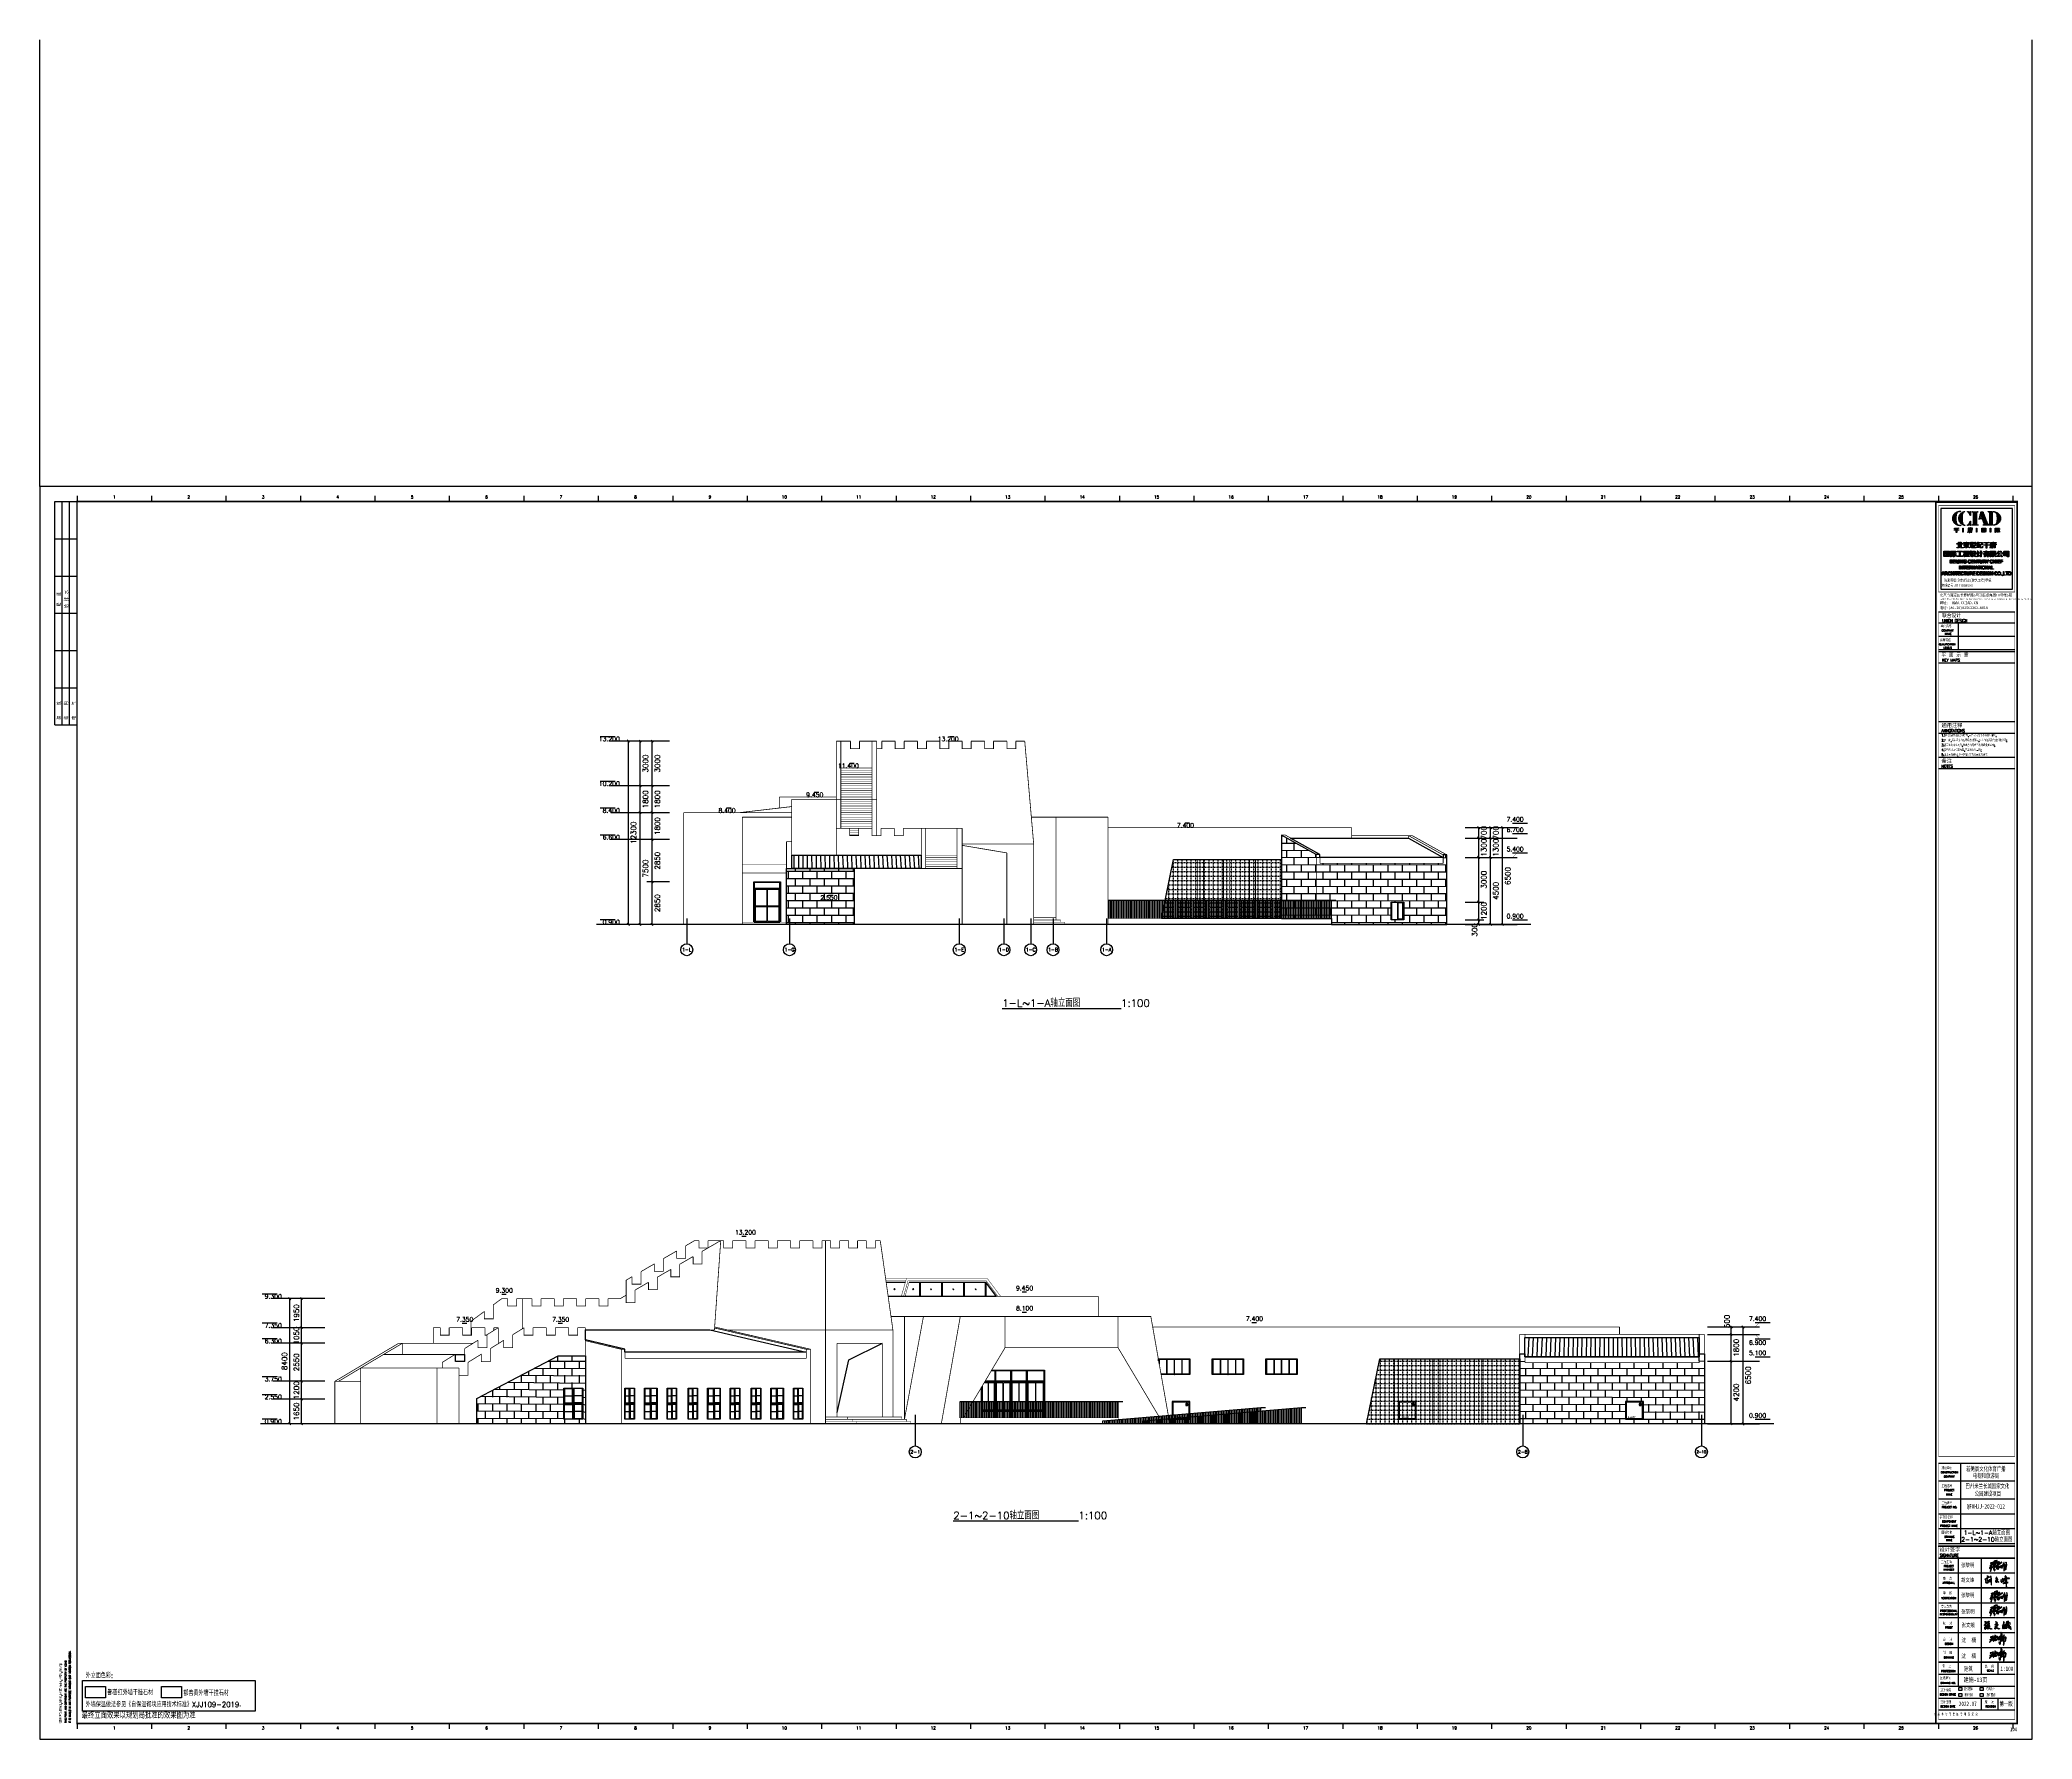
# Model space of a CAD drawing. Header units: inches. Extents: x 0 to 508000, y 0 to 738838.
# Drawn here: x 277300 to 411100, y 426538 to 540638 of the extents above; entities that cross this region are included whole.
import ezdxf
from ezdxf.enums import TextEntityAlignment as Align
from ezdxf.lldxf.tags import DXFTag

# ---------------------------------------------------------------- set-up
doc = ezdxf.new("R2010")
doc.units = ezdxf.units.IN
doc.header["$LTSCALE"] = 1000
doc.header["$MEASUREMENT"] = 0
doc.layers.get('0').update_dxf_attribs({"true_color": 0xffffff})
for name, color, linetype, true_color in [('AXIS', 3, 'Continuous', 0x00ff00), ('DIM_ELEV', 3, 'Continuous', 0x00ff00), ('DIM_SYMB', 3, 'Continuous', 0x00ff00), ('E_WINDOW', 4, 'Continuous', 0x00ffff), ('PUB_DIM', 3, 'Continuous', 0x00ff00), ('PUB_TEXT', 7, 'Continuous', 0xffffff), ('PUB_TITLE', 4, 'Continuous', 0x00ffff), ('TK', 7, 'Continuous', 0xffffff), ('TK-TEXT', 4, 'Continuous', 0x00ffff), ('ZG-图号', 2, 'Continuous', 0xffff00), ('ZG-图名', 1, 'Continuous', 0xff0000), ('ZG-图框层', 4, 'Continuous', 0x00ffff), ('ZG-比例', 140, 'Continuous', 0x00bfff), ('图例', 3, 'Continuous', 0x00ff00), ('立面填充', 7, 'Continuous', 0x848484), ('签名', 3, 'Continuous', 0x00ff00)]:
    doc.layers.add(name, color=color, linetype=linetype, true_color=true_color)
doc.styles.add('-宋体', font='simsun.ttc', dxfattribs={"height": 0.2, "bigfont": 'gbcbig.shx'})
doc.styles.add('CCIAD-图框(会签栏)', font='txt.shx', dxfattribs={"height": 0.2, "bigfont": 'gbcbig.shx'})
doc.styles.add('CCIAD-图框(可变字)', font='simhei.ttf', dxfattribs={"height": 0.2, "bigfont": 'gbcbig.shx'})
doc.styles.add('CCIAD-图框(地址栏)', font='SimHei', dxfattribs={"height": 0.2, "bigfont": 'gbcbig.shx'})
doc.styles.add('CCIAD-图框(标题项)', font='simhei.ttf', dxfattribs={"height": 0.2, "bigfont": 'gbcbig.shx'})
doc.styles.add('CCIAD-图框(版权说明)', font='SIMPLEX.shx', dxfattribs={"height": 0.2, "bigfont": 'gbcbig.shx'})
doc.styles.add('ISOCP', font='txt.shx', dxfattribs={"height": 0.2, "bigfont": 'gbcbig.shx'})
doc.styles.add('TXTSTY_ANONYMOUS', font='txt.shx', dxfattribs={"height": 0.2, "bigfont": 'gbcbig.shx'})
doc.styles.add('公司名等', font='simhei.ttf', dxfattribs={"height": 0.2, "bigfont": 'gbcbig.shx'})
doc.styles.add('基本字体', font='simplex.shx', dxfattribs={"height": 0.2, "bigfont": 'gbcbig.shx'})
doc.styles.add('宋体-TK', font='simsun.ttc', dxfattribs={"height": 0.2, "bigfont": 'gbcbig.shx'})
tags = doc.linetypes.add('DASH', pattern=[0.35, 0.25, -0.1]).pattern_tags.tags
tags[6:7] = [DXFTag(74, 4), DXFTag(75, 0), DXFTag(340, '0'), DXFTag(46, 0.0), DXFTag(50, 0.0), DXFTag(44, 0.0), DXFTag(45, 0.0)]
tags[4:5] = [DXFTag(74, 4), DXFTag(75, 0), DXFTag(340, '0'), DXFTag(46, 0.0), DXFTag(50, 0.0), DXFTag(44, 0.0), DXFTag(45, 0.0)]
pattern_1 = [(0, (-815307274.5, -578959208.56), (0, 485.2416), []), (90, (-815307274.5, -578959208.56), (-485.2416, 485.2416), [485.2416, -485.2416])]
pattern_2 = [(30, (-815084659.1, -579271279.72), (-150, 259.807621135), [])]
pattern_3 = [(0, (-815084509.1, -579271539.53), (0, 485.2416), []), (90, (-815084509.1, -579271539.53), (-485.2416, 485.2416), [485.2416, -485.2416])]

# ---------------------------------------------------------------- blocks, each defined once
blk = doc.blocks.new('DAnoyomous4379')
at = {"layer": 'DIM_ELEV', "lineweight": -3}
blk.add_line((330569, 483196), (330269, 483196), dxfattribs=at)
at = {"layer": 'DIM_ELEV', "lineweight": -3, "const_width": 1}
blk.add_lwpolyline([(330269, 483196), (330869, 483196), (330569, 482896)], close=True, dxfattribs=at)
at = {"layer": 'DIM_ELEV', "color": 7, "true_color": 0xffffff, "style": 'TXTSTY_ANONYMOUS'}
blk.add_text('2.550', height=297.5, dxfattribs=at).set_placement((330869, 482896), align=Align.RIGHT)
blk = doc.blocks.new('DAnoyomous4398')
at = {"layer": 'DIM_ELEV', "lineweight": -3}
blk.add_line((323724, 489046), (323424, 489046), dxfattribs=at)
at = {"layer": 'DIM_ELEV', "lineweight": -3, "const_width": 1}
blk.add_lwpolyline([(323424, 489046), (324024, 489046), (323724, 488746)], close=True, dxfattribs=at)
at = {"layer": 'DIM_ELEV', "color": 7, "true_color": 0xffffff, "style": 'TXTSTY_ANONYMOUS'}
blk.add_text('8.400', height=297.5, dxfattribs=at).set_placement((324024, 488746), align=Align.RIGHT)
blk = doc.blocks.new('$EWDLib$00000644')
at = {"lineweight": -3}
for p, q in [((1470, 2370), (30, 2370)), ((30, 2370), (30, 2000)), ((1470, 2000), (1470, 2370)), ((1470, 2000), (30, 2000)), ((30, 2000), (1470, 2000)), ((30, 2000), (30, 0)), ((78.98, 1950.52), (78.98, 49.48)), ((725.504, 1950.52), (78.98, 1950.52)), ((725.504, 1950.52), (725.504, 49.48)), ((1421.02, 1950.52), (774.484, 1950.52)), ((774.484, 49.48), (774.484, 1950.52)), ((1421.02, 49.48), (1421.02, 1950.52)), ((1470, 0), (1470, 2000)), ((30, 0), (1470, 0)), ((78.98, 979.704), (725.504, 979.704)), ((78.98, 930.224), (725.504, 930.224)), ((78.98, 49.48), (725.504, 49.48)), ((774.484, 979.704), (1421.02, 979.704)), ((774.484, 930.224), (1421.02, 930.224)), ((774.484, 49.48), (1421.02, 49.48))]:
    blk.add_line(p, q, dxfattribs=at)
blk.add_lwpolyline([(0, 0), (0, 2400), (1500, 2400), (1500, 0)], dxfattribs=at)
blk = doc.blocks.new('DAnoyomous4490')
at = {"layer": 'DIM_ELEV', "lineweight": -3}
blk.add_line((338705, 493846), (338405, 493846), dxfattribs=at)
at = {"layer": 'DIM_ELEV', "lineweight": -3, "const_width": 1}
blk.add_lwpolyline([(338405, 493846), (339005, 493846), (338705, 493546)], close=True, dxfattribs=at)
at = {"layer": 'DIM_ELEV', "color": 7, "true_color": 0xffffff, "style": 'TXTSTY_ANONYMOUS'}
blk.add_text('13.200', height=297.5, dxfattribs=at).set_placement((339005, 493546), align=Align.RIGHT)
blk = doc.blocks.new('DAnoyomous5529')
at = {"layer": 'DIM_ELEV', "lineweight": -3}
blk.add_line((354508, 488046), (354208, 488046), dxfattribs=at)
at = {"layer": 'DIM_ELEV', "lineweight": -3, "const_width": 1}
blk.add_lwpolyline([(354208, 488046), (354808, 488046), (354508, 487746)], close=True, dxfattribs=at)
at = {"layer": 'DIM_ELEV', "color": 7, "true_color": 0xffffff, "style": 'TXTSTY_ANONYMOUS'}
blk.add_text('7.400', height=297.5, dxfattribs=at).set_placement((354808, 487746), align=Align.RIGHT)
blk = doc.blocks.new('$EWDLib$00000592')
at = {"lineweight": -3, "ltscale": 100}
for p, q in [((30, 1470), (30, 30)), ((1170, 1470), (30, 1470)), ((30, 30), (1170, 30)), ((600, 1470), (600, 30)), ((647.5, 1422), (647.5, 78)), ((1122.5, 1422), (647.5, 1422)), ((647.5, 78), (1122.5, 78)), ((1122.5, 78), (1122.5, 1422)), ((1170, 30), (1170, 1470))]:
    blk.add_line(p, q, dxfattribs=at)
at = {"lineweight": -3}
blk.add_lwpolyline([(0, 1500), (1200, 1500), (1200, 0), (0, 0)], close=True, dxfattribs=at)
blk = doc.blocks.new('DAnoyomous5587')
at = {"layer": 'AXIS', "lineweight": -3}
for p, q in [((320743, 481646), (320743, 479944)), ((327643, 481646), (327643, 479944)), ((339043, 481646), (339043, 479944)), ((342043, 481646), (342043, 479944)), ((343843, 481646), (343843, 479944)), ((345343, 481646), (345343, 479944)), ((348943, 481646), (348943, 479944))]:
    blk.add_line(p, q, dxfattribs=at)
for centre in [(320743, 479544), (327643, 479544), (339043, 479544), (342043, 479544), (343843, 479544), (345343, 479544), (348943, 479544)]:
    blk.add_circle(centre, 400, dxfattribs=at)
at = {"layer": 'AXIS', "color": 7, "true_color": 0xffffff, "style": 'TXTSTY_ANONYMOUS'}
for s, p in [('1-L', (320743, 479544)), ('1-G', (327643, 479544)), ('1-E', (339043, 479544)), ('1-D', (342043, 479544)), ('1-C', (343843, 479544)), ('1-B', (345343, 479544)), ('1-A', (348943, 479544))]:
    blk.add_text(s, height=233.3, dxfattribs=at).set_placement(p, align=Align.MIDDLE_CENTER)
blk = doc.blocks.new('DAnoyomous5610')
at = {"layer": 'PUB_DIM', "lineweight": -3}
for p, q in [((319576, 493546), (318072, 493546)), ((318492, 493475), (318351, 493617)), ((318422, 490546), (318422, 493546)), ((319576, 490546), (318072, 490546)), ((318492, 490475), (318351, 490617)), ((318422, 488746), (318422, 490546)), ((319576, 488746), (318072, 488746)), ((318492, 488675), (318351, 488817)), ((318422, 486946), (318422, 488746)), ((319576, 486946), (318072, 486946)), ((318492, 486875), (318351, 487017)), ((318422, 484096), (318422, 486946)), ((319576, 484096), (318072, 484096)), ((318492, 484025), (318351, 484167)), ((318422, 481246), (318422, 484096)), ((319576, 481246), (318072, 481246)), ((318492, 481175), (318351, 481317))]:
    blk.add_line(p, q, dxfattribs=at)
at = {"layer": 'PUB_DIM', "color": 7, "true_color": 0xffffff, "style": 'TXTSTY_ANONYMOUS'}
for s, p in [('3000', (318772, 492046)), ('1800', (318772, 489646)), ('1800', (318772, 487846)), ('2850', (318772, 485521)), ('2850', (318772, 482671))]:
    blk.add_text(s, height=350, rotation=90, dxfattribs=at).set_placement(p, align=Align.MIDDLE_CENTER)
blk = doc.blocks.new('DAnoyomous5625')
at = {"layer": 'PUB_DIM', "lineweight": -3}
for p, q in [((318776, 493546), (317272, 493546)), ((317692, 493475), (317551, 493617)), ((317622, 490546), (317622, 493546)), ((318776, 490546), (317272, 490546)), ((317692, 490475), (317551, 490617)), ((317622, 488746), (317622, 490546)), ((318776, 488746), (317272, 488746)), ((317692, 488675), (317551, 488817)), ((317622, 481246), (317622, 488746)), ((318776, 481246), (317272, 481246)), ((317692, 481175), (317551, 481317))]:
    blk.add_line(p, q, dxfattribs=at)
at = {"layer": 'PUB_DIM', "color": 7, "true_color": 0xffffff, "style": 'TXTSTY_ANONYMOUS'}
for s, p in [('3000', (317972, 492046)), ('1800', (317972, 489646)), ('7500', (317972, 484996))]:
    blk.add_text(s, height=350, rotation=90, dxfattribs=at).set_placement(p, align=Align.MIDDLE_CENTER)
blk = doc.blocks.new('DAnoyomous5632')
at = {"layer": 'PUB_DIM', "lineweight": -3}
for p, q in [((317976, 493546), (316472, 493546)), ((316892, 493475), (316751, 493617)), ((316822, 481246), (316822, 493546)), ((317976, 481246), (316472, 481246)), ((316892, 481175), (316751, 481317))]:
    blk.add_line(p, q, dxfattribs=at)
at = {"layer": 'PUB_DIM', "color": 7, "true_color": 0xffffff, "style": 'TXTSTY_ANONYMOUS'}
blk.add_text('12300', height=350, rotation=90, dxfattribs=at).set_placement((317172, 487396), align=Align.MIDDLE_CENTER)
blk = doc.blocks.new('DAnoyomous5637')
at = {"layer": 'DIM_ELEV', "lineweight": -3}
for p, q in [((315946, 481546), (314938, 481546)), ((319144, 481246), (315646, 481246))]:
    blk.add_line(p, q, dxfattribs=at)
at = {"layer": 'DIM_ELEV', "lineweight": -3, "const_width": 1}
blk.add_lwpolyline([(315646, 481546), (316246, 481546), (315946, 481246)], close=True, dxfattribs=at)
at = {"layer": 'DIM_ELEV', "color": 7, "true_color": 0xffffff, "style": 'TXTSTY_ANONYMOUS'}
blk.add_text('0.900', height=297.5, dxfattribs=at).set_placement((316246, 481246), align=Align.RIGHT)
blk = doc.blocks.new('DAnoyomous5642')
at = {"layer": 'DIM_ELEV', "lineweight": -3}
for p, q in [((315946, 489046), (314938, 489046)), ((319144, 488746), (315646, 488746))]:
    blk.add_line(p, q, dxfattribs=at)
at = {"layer": 'DIM_ELEV', "lineweight": -3, "const_width": 1}
blk.add_lwpolyline([(315646, 489046), (316246, 489046), (315946, 488746)], close=True, dxfattribs=at)
at = {"layer": 'DIM_ELEV', "color": 7, "true_color": 0xffffff, "style": 'TXTSTY_ANONYMOUS'}
blk.add_text('8.400', height=297.5, dxfattribs=at).set_placement((316246, 488746), align=Align.RIGHT)
blk = doc.blocks.new('DAnoyomous5647')
at = {"layer": 'DIM_ELEV', "lineweight": -3}
for p, q in [((315946, 487246), (314938, 487246)), ((319144, 486946), (315646, 486946))]:
    blk.add_line(p, q, dxfattribs=at)
at = {"layer": 'DIM_ELEV', "lineweight": -3, "const_width": 1}
blk.add_lwpolyline([(315646, 487246), (316246, 487246), (315946, 486946)], close=True, dxfattribs=at)
at = {"layer": 'DIM_ELEV', "color": 7, "true_color": 0xffffff, "style": 'TXTSTY_ANONYMOUS'}
blk.add_text('6.600', height=297.5, dxfattribs=at).set_placement((316246, 486946), align=Align.RIGHT)
blk = doc.blocks.new('DAnoyomous5652')
at = {"layer": 'DIM_ELEV', "lineweight": -3}
for p, q in [((315946, 490846), (314938, 490846)), ((319144, 490546), (315646, 490546))]:
    blk.add_line(p, q, dxfattribs=at)
at = {"layer": 'DIM_ELEV', "lineweight": -3, "const_width": 1}
blk.add_lwpolyline([(315646, 490846), (316246, 490846), (315946, 490546)], close=True, dxfattribs=at)
at = {"layer": 'DIM_ELEV', "color": 7, "true_color": 0xffffff, "style": 'TXTSTY_ANONYMOUS'}
blk.add_text('10.200', height=297.5, dxfattribs=at).set_placement((316246, 490546), align=Align.RIGHT)
blk = doc.blocks.new('DAnoyomous5657')
at = {"layer": 'DIM_ELEV', "lineweight": -3}
for p, q in [((315946, 493846), (314938, 493846)), ((319144, 493546), (315646, 493546))]:
    blk.add_line(p, q, dxfattribs=at)
at = {"layer": 'DIM_ELEV', "lineweight": -3, "const_width": 1}
blk.add_lwpolyline([(315646, 493846), (316246, 493846), (315946, 493546)], close=True, dxfattribs=at)
at = {"layer": 'DIM_ELEV', "color": 7, "true_color": 0xffffff, "style": 'TXTSTY_ANONYMOUS'}
blk.add_text('13.200', height=297.5, dxfattribs=at).set_placement((316246, 493546), align=Align.RIGHT)
blk = doc.blocks.new('DAnoyomous5662')
at = {"layer": 'DIM_ELEV', "lineweight": -3}
for p, q in [((373012, 481246), (376510, 481246)), ((376210, 481546), (377218, 481546))]:
    blk.add_line(p, q, dxfattribs=at)
at = {"layer": 'DIM_ELEV', "lineweight": -3, "const_width": 1}
blk.add_lwpolyline([(375910, 481546), (376510, 481546), (376210, 481246)], close=True, dxfattribs=at)
at = {"layer": 'DIM_ELEV', "color": 7, "true_color": 0xffffff, "style": 'TXTSTY_ANONYMOUS'}
blk.add_text('0.900', height=297.5, dxfattribs=at).set_placement((376951, 481651), align=Align.RIGHT)
blk = doc.blocks.new('DAnoyomous5685')
at = {"layer": 'PUB_DIM', "lineweight": -3}
for p, q in [((373011, 487746), (374282, 487746)), ((373011, 487046), (374282, 487046)), ((373861, 487817), (374003, 487675)), ((373861, 487117), (374003, 486975)), ((373932, 487046), (373932, 487746)), ((373932, 485746), (373932, 487046)), ((373011, 485746), (374282, 485746)), ((373861, 485817), (374003, 485675)), ((373932, 482746), (373932, 485746)), ((373011, 482746), (374282, 482746)), ((373861, 482817), (374003, 482675)), ((373932, 481546), (373932, 482746)), ((373011, 481546), (374282, 481546)), ((373011, 481246), (374282, 481246)), ((373861, 481617), (374003, 481475)), ((373861, 481317), (374003, 481175)), ((373932, 481246), (373932, 481546))]:
    blk.add_line(p, q, dxfattribs=at)
at = {"layer": 'PUB_DIM', "color": 7, "true_color": 0xffffff, "style": 'TXTSTY_ANONYMOUS'}
for s, p in [('700', (374282, 487396)), ('1300', (374282, 486396)), ('3000', (374282, 484246)), ('1200', (374282, 482146)), ('300', (373657, 480876))]:
    blk.add_text(s, height=350, rotation=90, dxfattribs=at).set_placement(p, align=Align.MIDDLE_CENTER)
blk = doc.blocks.new('DAnoyomous5700')
at = {"layer": 'PUB_DIM', "lineweight": -3}
for p, q in [((373811, 487746), (375082, 487746)), ((373811, 487046), (375082, 487046)), ((374661, 487817), (374803, 487675)), ((374661, 487117), (374803, 486975)), ((374732, 487046), (374732, 487746)), ((374732, 485746), (374732, 487046)), ((373811, 485746), (375082, 485746)), ((374661, 485817), (374803, 485675)), ((374732, 481246), (374732, 485746)), ((373811, 481246), (375082, 481246)), ((374661, 481317), (374803, 481175))]:
    blk.add_line(p, q, dxfattribs=at)
at = {"layer": 'PUB_DIM', "color": 7, "true_color": 0xffffff, "style": 'TXTSTY_ANONYMOUS'}
for s, p in [('700', (375082, 487396)), ('1300', (375082, 486396)), ('4500', (375082, 483496))]:
    blk.add_text(s, height=350, rotation=90, dxfattribs=at).set_placement(p, align=Align.MIDDLE_CENTER)
blk = doc.blocks.new('DAnoyomous5707')
at = {"layer": 'PUB_DIM', "lineweight": -3}
for p, q in [((374611, 487746), (375882, 487746)), ((375461, 487817), (375603, 487675)), ((375532, 481246), (375532, 487746)), ((374611, 481246), (375882, 481246)), ((375461, 481317), (375603, 481175))]:
    blk.add_line(p, q, dxfattribs=at)
at = {"layer": 'PUB_DIM', "color": 7, "true_color": 0xffffff, "style": 'TXTSTY_ANONYMOUS'}
blk.add_text('6500', height=350, rotation=90, dxfattribs=at).set_placement((375882, 484496), align=Align.MIDDLE_CENTER)
blk = doc.blocks.new('DAnoyomous5712')
at = {"layer": 'DIM_ELEV', "lineweight": -3}
for p, q in [((373012, 485746), (376510, 485746)), ((376210, 486046), (377218, 486046))]:
    blk.add_line(p, q, dxfattribs=at)
at = {"layer": 'DIM_ELEV', "lineweight": -3, "const_width": 1}
blk.add_lwpolyline([(375910, 486046), (376510, 486046), (376210, 485746)], close=True, dxfattribs=at)
at = {"layer": 'DIM_ELEV', "color": 7, "true_color": 0xffffff, "style": 'TXTSTY_ANONYMOUS'}
blk.add_text('5.400', height=297.5, dxfattribs=at).set_placement((376951, 486151), align=Align.RIGHT)
blk = doc.blocks.new('DAnoyomous5717')
at = {"layer": 'DIM_ELEV', "lineweight": -3}
for p, q in [((373012, 487046), (376510, 487046)), ((376210, 487346), (377218, 487346))]:
    blk.add_line(p, q, dxfattribs=at)
at = {"layer": 'DIM_ELEV', "lineweight": -3, "const_width": 1}
blk.add_lwpolyline([(375910, 487346), (376510, 487346), (376210, 487046)], close=True, dxfattribs=at)
at = {"layer": 'DIM_ELEV', "color": 7, "true_color": 0xffffff, "style": 'TXTSTY_ANONYMOUS'}
blk.add_text('6.700', height=297.5, dxfattribs=at).set_placement((376951, 487451), align=Align.RIGHT)
blk = doc.blocks.new('DAnoyomous5722')
at = {"layer": 'DIM_ELEV', "lineweight": -3}
for p, q in [((373012, 487746), (376510, 487746)), ((376210, 488046), (377218, 488046))]:
    blk.add_line(p, q, dxfattribs=at)
at = {"layer": 'DIM_ELEV', "lineweight": -3, "const_width": 1}
blk.add_lwpolyline([(375910, 488046), (376510, 488046), (376210, 487746)], close=True, dxfattribs=at)
at = {"layer": 'DIM_ELEV', "color": 7, "true_color": 0xffffff, "style": 'TXTSTY_ANONYMOUS'}
blk.add_text('7.400', height=297.5, dxfattribs=at).set_placement((376951, 488151), align=Align.RIGHT)
blk = doc.blocks.new('DAnoyomous5747')
at = {"layer": 'DIM_ELEV', "lineweight": -3}
for p, q in [((293249, 448016), (292241, 448016)), ((296447, 447716), (292949, 447716))]:
    blk.add_line(p, q, dxfattribs=at)
at = {"layer": 'DIM_ELEV', "lineweight": -3, "const_width": 1}
blk.add_lwpolyline([(292949, 448016), (293549, 448016), (293249, 447716)], close=True, dxfattribs=at)
at = {"layer": 'DIM_ELEV', "color": 7, "true_color": 0xffffff, "style": 'TXTSTY_ANONYMOUS'}
blk.add_text('0.900', height=297.5, dxfattribs=at).set_placement((293549, 447716), align=Align.RIGHT)
blk = doc.blocks.new('DAnoyomous5761')
at = {"layer": 'DIM_ELEV', "lineweight": -3}
blk.add_line((312108, 454466), (312408, 454466), dxfattribs=at)
at = {"layer": 'DIM_ELEV', "lineweight": -3, "const_width": 1}
blk.add_lwpolyline([(311808, 454466), (312408, 454466), (312108, 454166)], close=True, dxfattribs=at)
at = {"layer": 'DIM_ELEV', "color": 7, "true_color": 0xffffff, "style": 'TXTSTY_ANONYMOUS'}
blk.add_text('7.350', height=297.5, dxfattribs=at).set_placement((312850, 454571), align=Align.RIGHT)
blk = doc.blocks.new('DAnoyomous5797')
at = {"layer": 'DIM_ELEV', "lineweight": -3}
blk.add_line((305669, 454466), (305969, 454466), dxfattribs=at)
at = {"layer": 'DIM_ELEV', "lineweight": -3, "const_width": 1}
blk.add_lwpolyline([(305369, 454466), (305969, 454466), (305669, 454166)], close=True, dxfattribs=at)
at = {"layer": 'DIM_ELEV', "color": 7, "true_color": 0xffffff, "style": 'TXTSTY_ANONYMOUS'}
blk.add_text('7.350', height=297.5, dxfattribs=at).set_placement((306410, 454571), align=Align.RIGHT)
blk = doc.blocks.new('DAnoyomous5801')
at = {"layer": 'DIM_ELEV', "lineweight": -3}
blk.add_line((308320, 456416), (308620, 456416), dxfattribs=at)
at = {"layer": 'DIM_ELEV', "lineweight": -3, "const_width": 1}
blk.add_lwpolyline([(308020, 456416), (308620, 456416), (308320, 456116)], close=True, dxfattribs=at)
at = {"layer": 'DIM_ELEV', "color": 7, "true_color": 0xffffff, "style": 'TXTSTY_ANONYMOUS'}
blk.add_text('9.300', height=297.5, dxfattribs=at).set_placement((309061, 456521), align=Align.RIGHT)
blk = doc.blocks.new('DAnoyomous5823')
at = {"layer": 'DIM_ELEV', "lineweight": -3}
blk.add_line((324436, 460316), (324736, 460316), dxfattribs=at)
at = {"layer": 'DIM_ELEV', "lineweight": -3, "const_width": 1}
blk.add_lwpolyline([(324136, 460316), (324736, 460316), (324436, 460016)], close=True, dxfattribs=at)
at = {"layer": 'DIM_ELEV', "color": 7, "true_color": 0xffffff, "style": 'TXTSTY_ANONYMOUS'}
blk.add_text('13.200', height=297.5, dxfattribs=at).set_placement((325385, 460421), align=Align.RIGHT)
blk = doc.blocks.new('$EWDLib$00000535')
at = {"lineweight": -3, "ltscale": 100}
for p, q in [((0, 0), (0, 1400)), ((0, 1400), (1400, 1400)), ((50, 1375), (650, 1375)), ((50, 1375), (50, 737.5)), ((50, 1056.25), (650, 1056.25)), ((650, 737.5), (650, 1375)), ((700, 712.5), (700, 1400)), ((1350, 1375), (750, 1375)), ((750, 737.5), (750, 1375)), ((1350, 1056.25), (750, 1056.25)), ((1350, 1375), (1350, 737.5)), ((1400, 1400), (1400, 0)), ((0, 712.5), (1400, 712.5)), ((0, 687.5), (1400, 687.5)), ((1400, 0), (0, 0)), ((50, 737.5), (650, 737.5)), ((50, 25), (50, 662.5)), ((50, 662.5), (650, 662.5)), ((50, 343.75), (650, 343.75)), ((50, 25), (650, 25)), ((650, 662.5), (650, 25)), ((700, 0), (700, 687.5)), ((1350, 737.5), (750, 737.5)), ((1350, 662.5), (750, 662.5)), ((750, 662.5), (750, 25)), ((1350, 343.75), (750, 343.75)), ((1350, 25), (750, 25)), ((1350, 25), (1350, 662.5))]:
    blk.add_line(p, q, dxfattribs=at)
blk = doc.blocks.new('DAnoyomous5920')
at = {"layer": 'DIM_ELEV', "lineweight": -3}
blk.add_line((343267, 455216), (343567, 455216), dxfattribs=at)
at = {"layer": 'DIM_ELEV', "lineweight": -3, "const_width": 1}
blk.add_lwpolyline([(342967, 455216), (343567, 455216), (343267, 454916)], close=True, dxfattribs=at)
at = {"layer": 'DIM_ELEV', "color": 7, "true_color": 0xffffff, "style": 'TXTSTY_ANONYMOUS'}
blk.add_text('8.100', height=297.5, dxfattribs=at).set_placement((344008, 455321), align=Align.RIGHT)
blk = doc.blocks.new('bvfdhgfhgfj')
at = {"color": 4, "lineweight": -3, "true_color": 0x00ffff}
for p, q in [((815425491, 579722013), (815425230, 579722013)), ((815425956, 579722105), (815425286, 579722105)), ((815425286, 579722105), (815425956, 579722105)), ((815425491, 579722013), (815425491, 579719655)), ((815425926, 579722013), (815425522, 579722013)), ((815425522, 579719655), (815425522, 579722013)), ((815425956, 579722799), (815425698, 579722799)), ((815425732, 579722855), (815425975, 579722855)), ((815425926, 579719655), (815425926, 579722013)), ((815425956, 579722105), (815425956, 579722799)), ((815425956, 579719655), (815425956, 579722105)), ((815425975, 579722855), (815425975, 579719655)), ((815425975, 579719655), (815425975, 579722855)), ((815425975, 579722855), (815427036, 579722855)), ((815427014, 579722799), (815425996, 579722799)), ((815425996, 579722799), (815425996, 579722105)), ((815427014, 579722105), (815425996, 579722105)), ((815425996, 579722105), (815427014, 579722105)), ((815425996, 579722105), (815425996, 579719655)), ((815426031, 579722013), (815426031, 579719655)), ((815426488, 579722013), (815426031, 579722013)), ((815426488, 579722013), (815426488, 579719655)), ((815426980, 579722013), (815426523, 579722013)), ((815426523, 579719655), (815426523, 579722013)), ((815426980, 579719655), (815426980, 579722013)), ((815427014, 579722105), (815427014, 579722799)), ((815427014, 579719655), (815427014, 579722105)), ((815427036, 579722855), (815427036, 579719655)), ((815427036, 579719655), (815427036, 579722855)), ((815427036, 579722855), (815428096, 579722855)), ((815428075, 579722799), (815427057, 579722799)), ((815427057, 579722799), (815427057, 579722105)), ((815428075, 579722105), (815427057, 579722105)), ((815427057, 579722105), (815428075, 579722105)), ((815427057, 579722105), (815427057, 579719655)), ((815427091, 579722013), (815427091, 579719655)), ((815427549, 579722013), (815427091, 579722013)), ((815427549, 579722013), (815427549, 579719655)), ((815428040, 579722013), (815427583, 579722013)), ((815427583, 579719655), (815427583, 579722013)), ((815428040, 579719655), (815428040, 579722013)), ((815428075, 579722105), (815428075, 579722799)), ((815428075, 579719655), (815428075, 579722105)), ((815428096, 579722855), (815428096, 579719655)), ((815428096, 579719655), (815428096, 579722855)), ((815428096, 579722855), (815429281, 579722855)), ((815429257, 579722799), (815428120, 579722799)), ((815428120, 579722799), (815428120, 579722105)), ((815429257, 579722105), (815428120, 579722105)), ((815428120, 579722105), (815429257, 579722105)), ((815428120, 579722105), (815428120, 579719655)), ((815428159, 579722013), (815428159, 579719655)), ((815428669, 579722013), (815428159, 579722013)), ((815428669, 579722013), (815428669, 579719655)), ((815429218, 579722013), (815428708, 579722013)), ((815428708, 579719655), (815428708, 579722013)), ((815429218, 579719655), (815429218, 579722013)), ((815429257, 579722105), (815429257, 579722799)), ((815429257, 579719655), (815429257, 579722105)), ((815429281, 579722855), (815429281, 579719655)), ((815425038, 579719655), (815425038, 579721689)), ((815425057, 579721721), (815425057, 579719655)), ((815425087, 579721772), (815425087, 579719655)), ((815425087, 579720192), (815425491, 579720192)), ((815425087, 579720100), (815425491, 579720100)), ((815425522, 579720192), (815425926, 579720192)), ((815425522, 579720100), (815425926, 579720100)), ((815426031, 579720192), (815426488, 579720192)), ((815426031, 579720100), (815426488, 579720100)), ((815426523, 579720192), (815426980, 579720192)), ((815426523, 579720100), (815426980, 579720100)), ((815427091, 579720192), (815427549, 579720192)), ((815427091, 579720100), (815427549, 579720100)), ((815427583, 579720192), (815428040, 579720192)), ((815427583, 579720100), (815428040, 579720100)), ((815428159, 579720192), (815428669, 579720192)), ((815428159, 579720100), (815428669, 579720100)), ((815428708, 579720192), (815429218, 579720192)), ((815428708, 579720100), (815429218, 579720100))]:
    blk.add_line(p, q, dxfattribs=at)
blk = doc.blocks.new('DAnoyomous6315')
at = {"layer": 'DIM_ELEV', "lineweight": -3}
blk.add_line((343267, 456566), (343567, 456566), dxfattribs=at)
at = {"layer": 'DIM_ELEV', "lineweight": -3, "const_width": 1}
blk.add_lwpolyline([(342967, 456566), (343567, 456566), (343267, 456266)], close=True, dxfattribs=at)
at = {"layer": 'DIM_ELEV', "color": 7, "true_color": 0xffffff, "style": 'TXTSTY_ANONYMOUS'}
blk.add_text('9.450', height=297.5, dxfattribs=at).set_placement((344008, 456671), align=Align.RIGHT)
blk = doc.blocks.new('DAnoyomous6360')
at = {"layer": 'DIM_ELEV', "lineweight": -3}
blk.add_line((358701, 454516), (359001, 454516), dxfattribs=at)
at = {"layer": 'DIM_ELEV', "lineweight": -3, "const_width": 1}
blk.add_lwpolyline([(358401, 454516), (359001, 454516), (358701, 454216)], close=True, dxfattribs=at)
at = {"layer": 'DIM_ELEV', "color": 7, "true_color": 0xffffff, "style": 'TXTSTY_ANONYMOUS'}
blk.add_text('7.400', height=297.5, dxfattribs=at).set_placement((359442, 454621), align=Align.RIGHT)
blk = doc.blocks.new('bvhgfjhkjtu')
at = {"true_color": 0xff00bf}
blk.add_hatch(color=220, dxfattribs=at).paths.add_polyline_path([(1276703, 705500), (1276670, 705443), (1276736, 705443)], flags=0)
at = {"color": 220, "lineweight": -3, "true_color": 0xff00bf}
for points in [[(1275713, 704481), (1276913, 704481), (1276913, 705681), (1275713, 705681)], [(1275763, 704531), (1276863, 704531), (1276863, 705631), (1275763, 705631)], [(1276703, 705500), (1276670, 705443), (1276736, 705443)]]:
    blk.add_lwpolyline(points, close=True, dxfattribs=at)
for points in [[(1276658, 705411), (1276748, 705411, 0.4142136), (1276763, 705426), (1276763, 705516, 0.4142136), (1276748, 705531), (1276658, 705531, 0.4142136), (1276643, 705516), (1276643, 705426, 0.4142136)], [(1276658, 705416), (1276748, 705416, 0.4142136), (1276758, 705426), (1276758, 705516, 0.4142136), (1276748, 705526), (1276658, 705526, 0.4142136), (1276648, 705516), (1276648, 705426, 0.4142136)]]:
    blk.add_lwpolyline(points, format="xyb", close=True, dxfattribs=at)
at = {"color": 220, "true_color": 0xff00bf, "style": 'TXTSTY_ANONYMOUS'}
blk.add_text('消防救援窗口', height=106.2, dxfattribs=at).set_placement((1275774, 704550))
blk = doc.blocks.new('$EWDLib$00000601')
at = {"lineweight": -3}
for p, q in [((1485.15, 1170), (30, 1170)), ((30, 1170), (30, 30)), ((30, 30), (1485.15, 30)), ((757.5765, 1150.84), (59.697, 1150.84)), ((59.697, 1150.84), (59.697, 49.16)), ((59.697, 49.16), (757.5765, 49.16)), ((757.5765, 1170), (757.5765, 30)), ((782.324, 1150.84), (782.324, 49.16)), ((1485.15, 1150.84), (782.324, 1150.84)), ((782.324, 49.16), (1485.15, 49.16)), ((1485.15, 1179.58), (1485.15, 20.42)), ((1485.15, 1179.58), (1514.847, 1179.58)), ((1485.15, 20.42), (1514.847, 20.42)), ((1514.847, 20.42), (1514.847, 1179.58)), ((2970, 1170), (1514.847, 1170)), ((1514.847, 30), (1514.847, 1170)), ((2212.7265, 1150.84), (1514.847, 1150.84)), ((1514.847, 49.16), (2212.7265, 49.16)), ((1514.847, 30), (2970, 30)), ((2212.7265, 1170), (2212.7265, 30)), ((2237.474, 1150.84), (2237.474, 49.16)), ((2940.303, 1150.84), (2237.474, 1150.84)), ((2237.474, 49.16), (2940.303, 49.16)), ((2940.303, 1150.84), (2940.303, 49.16)), ((2970, 30), (2970, 1170)), ((2970, 30), (2970, 1170))]:
    blk.add_line(p, q, dxfattribs=at)
blk.add_lwpolyline([(0, 1200), (3000, 1200), (3000, 0), (0, 0)], close=True, dxfattribs=at)
blk = doc.blocks.new('vfdsgfdhfgj')
at = {"color": 4, "lineweight": -3, "true_color": 0x00ffff}
for p, q in [((815436947, 579723489), (815436947, 579723605)), ((815436947, 579723605), (815439047, 579723605)), ((815437986, 579723579), (815436968, 579723579)), ((815436968, 579723579), (815436968, 579723371)), ((815437477, 579723562), (815436989, 579723562)), ((815436989, 579723562), (815436989, 579723253)), ((815437477, 579723579), (815437477, 579722582)), ((815437494, 579723562), (815437494, 579722598)), ((815437986, 579723562), (815437494, 579723562)), ((815437986, 579723587), (815437986, 579722573)), ((815437986, 579723587), (815438007, 579723587)), ((815438007, 579722573), (815438007, 579723587)), ((815439026, 579723579), (815438007, 579723579)), ((815438007, 579722582), (815438007, 579723579)), ((815438496, 579723562), (815438007, 579723562)), ((815438496, 579723579), (815438496, 579722582)), ((815438513, 579723562), (815438513, 579722598)), ((815439005, 579723562), (815438513, 579723562)), ((815439005, 579723562), (815439005, 579722598)), ((815439026, 579722582), (815439026, 579723579)), ((815439026, 579722582), (815439026, 579723579)), ((815439047, 579723605), (815439047, 579722555)), ((815437104, 579722598), (815437477, 579722598)), ((815437107, 579722582), (815437986, 579722582)), ((815439047, 579722555), (815437112, 579722555)), ((815437494, 579722598), (815437986, 579722598)), ((815437986, 579722573), (815438007, 579722573)), ((815438007, 579722598), (815438496, 579722598)), ((815438007, 579722582), (815439026, 579722582)), ((815438513, 579722598), (815439005, 579722598))]:
    blk.add_line(p, q, dxfattribs=at)
blk = doc.blocks.new('DAnoyomous6449')
at = {"layer": 'PUB_DIM', "lineweight": -3}
for p, q in [((295770, 456116), (294528, 456116)), ((294949, 456045), (294808, 456187)), ((294878, 454166), (294878, 456116)), ((295770, 454166), (294528, 454166)), ((294949, 454095), (294808, 454237)), ((294878, 453116), (294878, 454166)), ((295770, 453116), (294528, 453116)), ((294949, 453045), (294808, 453187)), ((294878, 450566), (294878, 453116)), ((295770, 450566), (294528, 450566)), ((294949, 450496), (294808, 450637)), ((294878, 449366), (294878, 450566)), ((295770, 449366), (294528, 449366)), ((294949, 449295), (294808, 449437)), ((294878, 447716), (294878, 449366)), ((295770, 447716), (294528, 447716)), ((294949, 447645), (294808, 447787))]:
    blk.add_line(p, q, dxfattribs=at)
at = {"layer": 'PUB_DIM', "color": 7, "true_color": 0xffffff, "style": 'TXTSTY_ANONYMOUS'}
for s, p in [('1950', (294528, 455141)), ('1050', (294528, 453641)), ('2550', (294528, 451841)), ('1200', (294528, 449966)), ('1650', (294528, 448541))]:
    blk.add_text(s, height=350, rotation=90, dxfattribs=at).set_placement(p, align=Align.MIDDLE_CENTER)
blk = doc.blocks.new('DAnoyomous6456')
at = {"layer": 'PUB_DIM', "lineweight": -3}
for p, q in [((294970, 456116), (293728, 456116)), ((294149, 456045), (294008, 456187)), ((294078, 447716), (294078, 456116)), ((294970, 447716), (293728, 447716)), ((294149, 447645), (294008, 447787))]:
    blk.add_line(p, q, dxfattribs=at)
at = {"layer": 'PUB_DIM', "color": 7, "true_color": 0xffffff, "style": 'TXTSTY_ANONYMOUS'}
blk.add_text('8400', height=350, rotation=90, dxfattribs=at).set_placement((293728, 451916), align=Align.MIDDLE_CENTER)
blk = doc.blocks.new('DAnoyomous6461')
at = {"layer": 'DIM_ELEV', "lineweight": -3}
for p, q in [((293249, 449666), (292241, 449666)), ((296447, 449366), (292949, 449366))]:
    blk.add_line(p, q, dxfattribs=at)
at = {"layer": 'DIM_ELEV', "lineweight": -3, "const_width": 1}
blk.add_lwpolyline([(292949, 449666), (293549, 449666), (293249, 449366)], close=True, dxfattribs=at)
at = {"layer": 'DIM_ELEV', "color": 7, "true_color": 0xffffff, "style": 'TXTSTY_ANONYMOUS'}
blk.add_text('2.550', height=297.5, dxfattribs=at).set_placement((293549, 449366), align=Align.RIGHT)
blk = doc.blocks.new('DAnoyomous6466')
at = {"layer": 'DIM_ELEV', "lineweight": -3}
for p, q in [((293249, 450866), (292241, 450866)), ((296447, 450566), (292949, 450566))]:
    blk.add_line(p, q, dxfattribs=at)
at = {"layer": 'DIM_ELEV', "lineweight": -3, "const_width": 1}
blk.add_lwpolyline([(292949, 450866), (293549, 450866), (293249, 450566)], close=True, dxfattribs=at)
at = {"layer": 'DIM_ELEV', "color": 7, "true_color": 0xffffff, "style": 'TXTSTY_ANONYMOUS'}
blk.add_text('3.750', height=297.5, dxfattribs=at).set_placement((293549, 450566), align=Align.RIGHT)
blk = doc.blocks.new('DAnoyomous6471')
at = {"layer": 'DIM_ELEV', "lineweight": -3}
for p, q in [((293249, 453416), (292241, 453416)), ((296447, 453116), (292949, 453116))]:
    blk.add_line(p, q, dxfattribs=at)
at = {"layer": 'DIM_ELEV', "lineweight": -3, "const_width": 1}
blk.add_lwpolyline([(292949, 453416), (293549, 453416), (293249, 453116)], close=True, dxfattribs=at)
at = {"layer": 'DIM_ELEV', "color": 7, "true_color": 0xffffff, "style": 'TXTSTY_ANONYMOUS'}
blk.add_text('6.300', height=297.5, dxfattribs=at).set_placement((293549, 453116), align=Align.RIGHT)
blk = doc.blocks.new('DAnoyomous6476')
at = {"layer": 'DIM_ELEV', "lineweight": -3}
for p, q in [((293249, 454466), (292241, 454466)), ((296447, 454166), (292949, 454166))]:
    blk.add_line(p, q, dxfattribs=at)
at = {"layer": 'DIM_ELEV', "lineweight": -3, "const_width": 1}
blk.add_lwpolyline([(292949, 454466), (293549, 454466), (293249, 454166)], close=True, dxfattribs=at)
at = {"layer": 'DIM_ELEV', "color": 7, "true_color": 0xffffff, "style": 'TXTSTY_ANONYMOUS'}
blk.add_text('7.350', height=297.5, dxfattribs=at).set_placement((293549, 454166), align=Align.RIGHT)
blk = doc.blocks.new('DAnoyomous6481')
at = {"layer": 'DIM_ELEV', "lineweight": -3}
for p, q in [((293249, 456416), (292241, 456416)), ((296447, 456116), (292949, 456116))]:
    blk.add_line(p, q, dxfattribs=at)
at = {"layer": 'DIM_ELEV', "lineweight": -3, "const_width": 1}
blk.add_lwpolyline([(292949, 456416), (293549, 456416), (293249, 456116)], close=True, dxfattribs=at)
at = {"layer": 'DIM_ELEV', "color": 7, "true_color": 0xffffff, "style": 'TXTSTY_ANONYMOUS'}
blk.add_text('9.300', height=297.5, dxfattribs=at).set_placement((293549, 456116), align=Align.RIGHT)
blk = doc.blocks.new('DAnoyomous6486')
at = {"layer": 'DIM_ELEV', "lineweight": -3}
for p, q in [((389293, 447716), (392791, 447716)), ((392491, 448016), (393499, 448016))]:
    blk.add_line(p, q, dxfattribs=at)
at = {"layer": 'DIM_ELEV', "lineweight": -3, "const_width": 1}
blk.add_lwpolyline([(392191, 448016), (392791, 448016), (392491, 447716)], close=True, dxfattribs=at)
at = {"layer": 'DIM_ELEV', "color": 7, "true_color": 0xffffff, "style": 'TXTSTY_ANONYMOUS'}
blk.add_text('0.900', height=297.5, dxfattribs=at).set_placement((393232, 448121), align=Align.RIGHT)
blk = doc.blocks.new('DAnoyomous6501')
at = {"layer": 'PUB_DIM', "lineweight": -3}
for p, q in [((389438, 454216), (391231, 454216)), ((389438, 453716), (391231, 453716)), ((390810, 454287), (390951, 454145)), ((390810, 453787), (390951, 453645)), ((390881, 453716), (390881, 454216)), ((390881, 451916), (390881, 453716)), ((389438, 451916), (391231, 451916)), ((390810, 451987), (390951, 451845)), ((390881, 447716), (390881, 451916)), ((389438, 447716), (391231, 447716)), ((390810, 447787), (390951, 447645))]:
    blk.add_line(p, q, dxfattribs=at)
at = {"layer": 'PUB_DIM', "color": 7, "true_color": 0xffffff, "style": 'TXTSTY_ANONYMOUS'}
for s, p in [('500', (390606, 454586)), ('1800', (391231, 452816)), ('4200', (391231, 449816))]:
    blk.add_text(s, height=350, rotation=90, dxfattribs=at).set_placement(p, align=Align.MIDDLE_CENTER)
blk = doc.blocks.new('DAnoyomous6508')
at = {"layer": 'PUB_DIM', "lineweight": -3}
for p, q in [((390238, 454216), (392031, 454216)), ((391610, 454287), (391751, 454145)), ((391681, 447716), (391681, 454216)), ((390238, 447716), (392031, 447716)), ((391610, 447787), (391751, 447645))]:
    blk.add_line(p, q, dxfattribs=at)
at = {"layer": 'PUB_DIM', "color": 7, "true_color": 0xffffff, "style": 'TXTSTY_ANONYMOUS'}
blk.add_text('6500', height=350, rotation=90, dxfattribs=at).set_placement((392031, 450966), align=Align.MIDDLE_CENTER)
blk = doc.blocks.new('DAnoyomous6513')
at = {"layer": 'DIM_ELEV', "lineweight": -3}
for p, q in [((389293, 451916), (392791, 451916)), ((392491, 452216), (393499, 452216))]:
    blk.add_line(p, q, dxfattribs=at)
at = {"layer": 'DIM_ELEV', "lineweight": -3, "const_width": 1}
blk.add_lwpolyline([(392191, 452216), (392791, 452216), (392491, 451916)], close=True, dxfattribs=at)
at = {"layer": 'DIM_ELEV', "color": 7, "true_color": 0xffffff, "style": 'TXTSTY_ANONYMOUS'}
blk.add_text('5.100', height=297.5, dxfattribs=at).set_placement((393232, 452321), align=Align.RIGHT)
blk = doc.blocks.new('DAnoyomous6518')
at = {"layer": 'DIM_ELEV', "lineweight": -3}
for p, q in [((389293, 453716), (392791, 453716)), ((392491, 453416), (393499, 453416))]:
    blk.add_line(p, q, dxfattribs=at)
at = {"layer": 'DIM_ELEV', "lineweight": -3, "const_width": 1}
blk.add_lwpolyline([(392191, 453416), (392791, 453416), (392491, 453716)], close=True, dxfattribs=at)
at = {"layer": 'DIM_ELEV', "color": 7, "true_color": 0xffffff, "style": 'TXTSTY_ANONYMOUS'}
blk.add_text('6.900', height=297.5, dxfattribs=at).set_placement((393232, 453311), align=Align.TOP_RIGHT)
blk = doc.blocks.new('DAnoyomous6523')
at = {"layer": 'DIM_ELEV', "lineweight": -3}
for p, q in [((389293, 454216), (392791, 454216)), ((392491, 454516), (393499, 454516))]:
    blk.add_line(p, q, dxfattribs=at)
at = {"layer": 'DIM_ELEV', "lineweight": -3, "const_width": 1}
blk.add_lwpolyline([(392191, 454516), (392791, 454516), (392491, 454216)], close=True, dxfattribs=at)
at = {"layer": 'DIM_ELEV', "color": 7, "true_color": 0xffffff, "style": 'TXTSTY_ANONYMOUS'}
blk.add_text('7.400', height=297.5, dxfattribs=at).set_placement((393232, 454621), align=Align.RIGHT)
blk = doc.blocks.new('DAnoyomous6533')
at = {"layer": 'AXIS', "lineweight": -3}
for p, q in [((336088, 448315), (336088, 446224)), ((376888, 448315), (376888, 446224)), ((388888, 448315), (388888, 446224))]:
    blk.add_line(p, q, dxfattribs=at)
for centre in [(336088, 445824), (376888, 445824), (388888, 445824)]:
    blk.add_circle(centre, 400, dxfattribs=at)
at = {"layer": 'AXIS', "color": 7, "true_color": 0xffffff, "style": 'TXTSTY_ANONYMOUS'}
for s, height, p in [('2-1', 233.3, (336088, 445824)), ('2-8', 233.3, (376888, 445824)), ('2-10', 175, (388888, 445824))]:
    blk.add_text(s, height=height, dxfattribs=at).set_placement(p, align=Align.MIDDLE_CENTER)
blk = doc.blocks.new('DAnoyomous9259')
at = {"layer": 'DIM_ELEV', "lineweight": -3}
blk.add_line((331997, 492046), (331697, 492046), dxfattribs=at)
at = {"layer": 'DIM_ELEV', "lineweight": -3, "const_width": 1}
blk.add_lwpolyline([(331697, 492046), (332297, 492046), (331997, 491746)], close=True, dxfattribs=at)
at = {"layer": 'DIM_ELEV', "color": 7, "true_color": 0xffffff, "style": 'TXTSTY_ANONYMOUS'}
blk.add_text('11.400', height=297.5, dxfattribs=at).set_placement((332297, 491746), align=Align.RIGHT)
blk = doc.blocks.new('DAnoyomous9271')
at = {"layer": 'DIM_ELEV', "lineweight": -3}
blk.add_line((329613, 490096), (329313, 490096), dxfattribs=at)
at = {"layer": 'DIM_ELEV', "lineweight": -3, "const_width": 1}
blk.add_lwpolyline([(329313, 490096), (329913, 490096), (329613, 489796)], close=True, dxfattribs=at)
at = {"layer": 'DIM_ELEV', "color": 7, "true_color": 0xffffff, "style": 'TXTSTY_ANONYMOUS'}
blk.add_text('9.450', height=297.5, dxfattribs=at).set_placement((329913, 489796), align=Align.RIGHT)
blk = doc.blocks.new('DAnoyomous25592')
at = {"layer": 'TK', "style": '基本字体'}
blk.add_text('校  对', height=180, dxfattribs=at).set_placement((405110, 434220))
at = {"layer": 'TK', "style": '基本字体', "width": 0.8}
blk.add_text('PROOF', height=130, dxfattribs=at).set_placement((405252, 433970))
blk = doc.blocks.new('DAnoyomous25595')
at = {"layer": 'TK', "style": '基本字体'}
blk.add_text('设  计', height=180, dxfattribs=at).set_placement((405110, 433122))
at = {"layer": 'TK', "style": '基本字体', "width": 0.8}
blk.add_text('DESIGN', height=130, dxfattribs=at).set_placement((405243, 432872))
blk = doc.blocks.new('DAnoyomous25598')
at = {"layer": 'TK', "style": '基本字体'}
blk.add_text('制  图', height=180, dxfattribs=at).set_placement((405117, 432248))
at = {"layer": 'TK', "style": '基本字体', "width": 0.8}
blk.add_text('DRAWING', height=130, dxfattribs=at).set_placement((405168, 431948))
blk = doc.blocks.new('DAnoyomous25601')
at = {"layer": 'TK', "style": '基本字体'}
blk.add_text('审  核', height=180, dxfattribs=at).set_placement((405106, 436244))
at = {"layer": 'TK', "style": '基本字体', "width": 0.8}
blk.add_text('VERIFICATION', height=130.03, dxfattribs=at).set_placement((405005, 435944))
blk = doc.blocks.new('DAnoyomous25605')
at = {"layer": 'TK', "style": '基本字体', "width": 0.8}
for s, p in [('RESPONSIBILITY', (404901, 434853)), ('PROFESSIONAL', (404936, 435087))]:
    blk.add_text(s, height=130, dxfattribs=at).set_placement(p)
at = {"layer": 'TK', "style": '基本字体'}
blk.add_text('专业负责', height=180, dxfattribs=at).set_placement((404980, 435337))
blk = doc.blocks.new('DAnoyomous25609')
at = {"layer": 'TK', "style": '基本字体', "width": 0.8}
blk.add_text('APPROVA', height=130, dxfattribs=at).set_placement((405086, 436969))
at = {"layer": 'TK', "style": '基本字体'}
for s, height, p in [('审  定', 180, (405108, 437219)), ('L', 130, (405824, 436969))]:
    blk.add_text(s, height=height, dxfattribs=at).set_placement(p)
blk = doc.blocks.new('DAnoyomous25613')
at = {"layer": 'TK', "style": '基本字体'}
blk.add_text('工程主持', height=180, dxfattribs=at).set_placement((404980, 438336))
at = {"layer": 'TK', "style": '基本字体', "width": 0.8}
for s, p in [('MANAGER', (405141, 437853)), ('PROJECT', (405166, 438086))]:
    blk.add_text(s, height=130.1, dxfattribs=at).set_placement(p)
blk = doc.blocks.new('DAnoyomous25619')
at = {"layer": 'TK', "style": '基本字体', "width": 0.8}
for s, height, p in [('CONSTRUCTION', 130.03, (404969, 444389)), ('COMPANY', 130, (405169, 444105))]:
    blk.add_text(s, height=height, dxfattribs=at).set_placement(p)
at = {"layer": 'TK', "style": '基本字体'}
blk.add_text('建设单位', height=180, dxfattribs=at).set_placement((405019, 444639))
blk = doc.blocks.new('DAnoyomous25623')
at = {"layer": 'TK', "style": '基本字体'}
blk.add_text('工程名称', height=180, dxfattribs=at).set_placement((405017, 443438))
at = {"layer": 'TK', "style": '基本字体', "width": 0.8}
for s, p in [('PROJECT', (405204, 443188)), ('NAME', (405335, 442905))]:
    blk.add_text(s, height=130, dxfattribs=at).set_placement(p)
blk = doc.blocks.new('DAnoyomous25626')
at = {"layer": 'TK', "style": '基本字体'}
blk.add_text('工程编号', height=180, dxfattribs=at).set_placement((405020, 442297))
at = {"layer": 'TK', "style": '基本字体', "width": 0.8}
blk.add_text('PROJECT NO.', height=130, dxfattribs=at).set_placement((405033, 442047))
blk = doc.blocks.new('DAnoyomous25630')
at = {"layer": 'TK', "style": '基本字体'}
blk.add_text('子项目名称', height=180, dxfattribs=at).set_placement((404874, 441338))
at = {"layer": 'TK', "style": '基本字体', "width": 0.8}
for s, p in [('PROJECT NAME', (404934, 440805)), ('COMPONENT', (405060, 441088))]:
    blk.add_text(s, height=130, dxfattribs=at).set_placement(p)
blk = doc.blocks.new('DAnoyomous25634')
at = {"layer": 'TK', "style": '基本字体'}
blk.add_text('图纸名称', height=180, dxfattribs=at).set_placement((405010, 440310))
at = {"layer": 'TK', "style": '基本字体', "width": 0.8}
for s, p in [('DRAWING', (405207, 440060)), ('NAME', (405335, 439827))]:
    blk.add_text(s, height=130, dxfattribs=at).set_placement(p)
blk = doc.blocks.new('DAnoyomous25637')
at = {"layer": 'TK', "style": '基本字体', "width": 0.8}
blk.add_text('PROFESSION', height=130, dxfattribs=at).set_placement((404994, 431045))
at = {"layer": 'TK', "style": '基本字体'}
blk.add_text('专  业', height=180, dxfattribs=at).set_placement((405062, 431345))
blk = doc.blocks.new('DAnoyomous25640')
at = {"layer": 'TK', "style": '基本字体'}
blk.add_text('图纸编号', height=180, dxfattribs=at).set_placement((404929, 430545))
at = {"layer": 'TK', "style": '基本字体', "width": 0.8}
blk.add_text('DRAWING NO.', height=130, dxfattribs=at).set_placement((404947, 430245))
blk = doc.blocks.new('DAnoyomous25643')
at = {"layer": 'TK', "style": '基本字体', "width": 0.8}
blk.add_text('DESIGN STAGE', height=130, dxfattribs=at).set_placement((404897, 429470))
at = {"layer": 'TK', "style": '基本字体'}
blk.add_text('设计阶段', height=180, dxfattribs=at).set_placement((404934, 429720))
blk = doc.blocks.new('DAnoyomous25646')
at = {"layer": 'TK', "style": '基本字体'}
blk.add_text('设计日期', height=180, dxfattribs=at).set_placement((404938, 428922))
at = {"layer": 'TK', "style": '基本字体', "width": 0.8}
blk.add_text('DESIGN DATE', height=130.03, dxfattribs=at).set_placement((404946, 428672))
blk = doc.blocks.new('DAnoyomous25649')
at = {"layer": 'TK', "style": '基本字体'}
blk.add_text('比  例', height=180, dxfattribs=at).set_placement((407914, 431321))
at = {"layer": 'TK', "style": '基本字体', "width": 0.8}
blk.add_text('SCALE', height=130, dxfattribs=at).set_placement((408075, 431071))
blk = doc.blocks.new('DAnoyomous25652')
at = {"layer": 'TK', "style": '基本字体'}
blk.add_text('版  次', height=180, dxfattribs=at).set_placement((407916, 428921))
at = {"layer": 'TK', "style": '基本字体', "width": 0.8}
blk.add_text('REVISION', height=130, dxfattribs=at).set_placement((407978, 428671))
blk = doc.blocks.new('DAnoyomous25667')
at = {"layer": 'TK', "style": '基本字体'}
blk.add_text('资质等级', height=180, dxfattribs=at).set_placement((404909, 500236))
at = {"layer": 'TK', "style": '基本字体', "width": 0.85}
for s, p in [('QUALIFICATION', (404848, 499986)), ('LEVELS', (405153, 499752))]:
    blk.add_text(s, height=130, dxfattribs=at).set_placement(p)
blk = doc.blocks.new('DAnoyomous25674')
at = {"layer": 'TK', "style": '基本字体'}
for s, height, p in [('单位名称', 180, (404954, 501173)), ('COMPANY', 130, (405018, 500923)), ('NAME', 130, (405225, 500689))]:
    blk.add_text(s, height=height, dxfattribs=at).set_placement(p)
blk = doc.blocks.new('DAnoyomous25696')
at = {"layer": 'TK', "style": 'CCIAD-图框(地址栏)'}
for s, height, width, p in [('北京市海淀区长春桥路5号新起点嘉园10号楼5层', 180, 0.9, (404907, 503264)), ('5#Floor Block 10# Building Xinqidianjiayuan No.5 Changchunqiao Road,Haidian District Beijing,P.R.China', 95, 0.78, (404914, 503047)), ('网址:', 180, 0.9, (404898, 502747)), ('电话:(86-10)82562262-8018', 180, 0.9, (404894, 502417)), ('WWW.CCIAD.CN', 180, 1.2, (405713, 502747))]:
    blk.add_text(s, height=height, dxfattribs=dict(at, width=width)).set_placement(p)
blk = doc.blocks.new('cciad-logohatch')
at = {"true_color": 0xff0000}
for points in [[(7.7, 30.7), (7.7, 31.1), (7.7, 31.2), (7.7, 31.2), (7.7, 31.4), (7.7, 31.4), (7.7, 31.5), (7.7, 31.6), (7.7, 31.6), (7.7, 31.7), (7.7, 31.7), (7.7, 31.8), (7.7, 31.8), (7.7, 31.9), (7.7, 31.9), (7.7, 31.9), (7.8, 32), (7.8, 32), (7.8, 32), (7.8, 32), (7.8, 32.1), (7.8, 32.1), (7.8, 32.1), (7.8, 32.2), (7.8, 32.2), (7.8, 32.3), (7.8, 32.4), (7.8, 32.4), (7.8, 32.5), (7.8, 32.5), (7.8, 32.6), (7.9, 32.6), (7.9, 32.7), (7.9, 32.7), (7.9, 32.8), (7.9, 32.8), (7.9, 32.9), (7.9, 32.9), (7.9, 33), (8, 33), (8, 33), (8, 33.1), (8, 33.2), (8.1, 33.2), (8.1, 33.3), (8.1, 33.3), (8.1, 33.4), (8.2, 33.4), (8.2, 33.5), (8.2, 33.5), (8.3, 33.6), (8.3, 33.6), (8.4, 33.6), (8.4, 33.7), (8.4, 33.7), (8.5, 33.8), (8.5, 33.8), (8.6, 33.8), (8.7, 33.9), (8.7, 33.9), (8.7, 33.9), (8.8, 33.9), (8.8, 34), (8.9, 34), (9, 34), (9.1, 34.1), (9.2, 34.1), (9.2, 34.1), (9.2, 34.1), (9.3, 34.1), (9.3, 34.1), (9.4, 34.1), (9.4, 34.1), (9.4, 34.1), (9.5, 34.1), (9.5, 34.1), (9.5, 34.1), (9.6, 34.1), (9.6, 34.1), (9.6, 34.1), (9.7, 34.1), (9.8, 34.1), (9.9, 34.1), (9.9, 34.1), (9.9, 34.1), (10, 34.1), (10.1, 34.1), (10.1, 34.1), (10.2, 34.1), (10.2, 34.1), (10.2, 34.2), (10.2, 34.2), (10.2, 34.2), (10.1, 34.2), (10.1, 34.2), (10, 34.3), (9.9, 34.3), (9.9, 34.3), (9.8, 34.3), (9.8, 34.3), (9.7, 34.3), (9.6, 34.3), (9.6, 34.3), (9.6, 34.3), (9.5, 34.3), (9.5, 34.3), (9.5, 34.2), (9.4, 34.2), (9.4, 34.2), (9.4, 34.2), (9.4, 34.2), (9.4, 34.2), (9.3, 34.2), (9.3, 34.2), (9.2, 34.2), (9.2, 34.2), (9.1, 34.2), (9.1, 34.2), (9.1, 34.2), (9, 34.2), (9, 34.2), (8.9, 34.2), (8.9, 34.1), (8.8, 34.1), (8.8, 34.1), (8.7, 34.1), (8.7, 34.1), (8.6, 34), (8.5, 34), (8.4, 34), (8.3, 33.9), (8.3, 33.9), (8.3, 33.9), (8.2, 33.9), (8.2, 33.9), (8.2, 33.9), (8.1, 33.8), (8.1, 33.8), (8.1, 33.8), (8, 33.8), (7.9, 33.7), (7.9, 33.7), (7.8, 33.7), (7.8, 33.7), (7.8, 33.6), (7.8, 33.6), (7.7, 33.6), (7.6, 33.5), (7.5, 33.5), (7.4, 33.4), (7.4, 33.3), (7.4, 33.3), (7.3, 33.3), (7.2, 33.2), (7.2, 33.1), (7.1, 33), (7, 32.9), (6.9, 32.8), (6.8, 32.7), (6.8, 32.7), (6.8, 32.6), (6.7, 32.6), (6.7, 32.6), (6.7, 32.5), (6.6, 32.4), (6.6, 32.4), (6.5, 32.2), (6.5, 32.2), (6.4, 32.1), (6.4, 32), (6.4, 32), (6.4, 32), (6.3, 31.9), (6.3, 31.8), (6.3, 31.8), (6.3, 31.8), (6.3, 31.7), (6.3, 31.7), (6.3, 31.7), (6.2, 31.5), (6.2, 31.5), (6.2, 31.3), (6.2, 31.3), (6.2, 31.3), (6.2, 31.2), (6.2, 31.2), (6.1, 31.2), (6.1, 31.1), (6.1, 31.1), (6.1, 31), (6.1, 31), (6.1, 31), (6.1, 31), (6.1, 30.9), (6.1, 30.8), (6.1, 30.8), (6.1, 30.7), (6.1, 30.6), (6.1, 30.6), (6.1, 30.5), (6.1, 30.5), (6.1, 30.4), (6.1, 30.4), (6.1, 30.3), (6.1, 30.3), (6.1, 30.3), (6.1, 30.2), (6.1, 30.2), (6.1, 30.1), (6.1, 30.1), (6.1, 30), (6.2, 30), (6.2, 30), (6.2, 29.9), (6.2, 29.8), (6.2, 29.7), (6.2, 29.6), (6.3, 29.5), (6.3, 29.4), (6.4, 29.2), (6.4, 29.2), (6.4, 29.2), (6.5, 29.1), (6.5, 29), (6.5, 29), (6.6, 28.8), (6.6, 28.8), (6.7, 28.7), (6.7, 28.6), (6.7, 28.6), (6.8, 28.5), (6.9, 28.4), (7, 28.3), (7, 28.3), (7, 28.3), (7, 28.2), (7.1, 28.1), (7.2, 28.1), (7.3, 28), (7.4, 27.8), (7.5, 27.8), (7.6, 27.7), (7.7, 27.7), (7.7, 27.6), (7.7, 27.6), (7.8, 27.6), (7.9, 27.5), (7.9, 27.5), (8, 27.4), (8.1, 27.4), (8.2, 27.4), (8.3, 27.3), (8.3, 27.3), (8.3, 27.3), (8.4, 27.3), (8.4, 27.3), (8.4, 27.2), (8.5, 27.2), (8.5, 27.2), (8.6, 27.2), (8.6, 27.2), (8.6, 27.2), (8.7, 27.2), (8.8, 27.1), (8.8, 27.1), (8.8, 27.1), (8.9, 27.1), (8.9, 27.1), (9, 27.1), (9, 27.1), (9, 27.1), (9.1, 27.1), (9.1, 27), (9.2, 27), (9.2, 27), (9.3, 27), (9.3, 27), (9.4, 27), (9.4, 27), (9.4, 27), (9.5, 27), (9.7, 27), (9.8, 27), (10, 27), (10, 27), (10, 27), (10.1, 27), (10.1, 27), (10.1, 27), (10.2, 27), (10.2, 27.1), (10.2, 27.1), (10.2, 27.2), (10.2, 27.2), (10.2, 27.2), (10.1, 27.2), (10.1, 27.2), (10.1, 27.2), (10, 27.2), (10, 27.2), (10, 27.2), (9.9, 27.1), (9.8, 27.1), (9.7, 27.1), (9.5, 27.2), (9.5, 27.2), (9.4, 27.2), (9.4, 27.2), (9.2, 27.2), (9.2, 27.2), (9, 27.2), (8.9, 27.3), (8.9, 27.3), (8.8, 27.3), (8.8, 27.3), (8.8, 27.3), (8.7, 27.3), (8.7, 27.4), (8.6, 27.4), (8.6, 27.4), (8.6, 27.4), (8.6, 27.4), (8.6, 27.4), (8.5, 27.5), (8.5, 27.5), (8.4, 27.5), (8.4, 27.6), (8.4, 27.6), (8.3, 27.6), (8.3, 27.7), (8.3, 27.7), (8.2, 27.8), (8.2, 27.8), (8.2, 27.8), (8.2, 27.9), (8.1, 27.9), (8.1, 27.9), (8.1, 28), (8.1, 28), (8, 28.1), (8, 28.1), (8, 28.1), (8, 28.2), (8, 28.2), (8, 28.2), (8, 28.3), (7.9, 28.3), (7.9, 28.4), (7.9, 28.5), (7.9, 28.5), (7.9, 28.6), (7.9, 28.6), (7.9, 28.7), (7.8, 28.8), (7.8, 28.9), (7.8, 29), (7.8, 29.1), (7.8, 29.1), (7.8, 29.2), (7.8, 29.2), (7.8, 29.2), (7.8, 29.3), (7.7, 29.4), (7.7, 29.4), (7.7, 29.5), (7.7, 29.5), (7.7, 29.5), (7.7, 29.5), (7.7, 29.5), (7.7, 29.6), (7.7, 29.6), (7.7, 29.6), (7.7, 29.6), (7.7, 29.7), (7.7, 29.7), (7.7, 29.8), (7.7, 29.8), (7.7, 29.9), (7.7, 29.9), (7.7, 30), (7.7, 30), (7.7, 30.2), (7.7, 30.2), (7.7, 30.5)], [(10.8, 30.5), (10.8, 30.7), (10.8, 31), (10.8, 31.1), (10.8, 31.2), (10.8, 31.3), (10.8, 31.4), (10.8, 31.4), (10.8, 31.5), (10.8, 31.6), (10.8, 31.6), (10.8, 31.7), (10.8, 31.7), (10.8, 31.8), (10.8, 31.8), (10.8, 31.9), (10.8, 31.9), (10.8, 32), (10.8, 32), (10.8, 32), (10.8, 32.1), (10.9, 32.3), (10.9, 32.4), (10.9, 32.6), (10.9, 32.6), (11, 32.7), (11, 32.7), (11, 32.8), (11, 32.8), (11, 32.9), (11, 32.9), (11.1, 33), (11.1, 33.1), (11.1, 33.1), (11.1, 33.2), (11.1, 33.2), (11.2, 33.2), (11.2, 33.3), (11.2, 33.3), (11.2, 33.4), (11.3, 33.4), (11.3, 33.5), (11.3, 33.5), (11.4, 33.6), (11.4, 33.6), (11.5, 33.7), (11.5, 33.7), (11.6, 33.8), (11.6, 33.8), (11.7, 33.8), (11.7, 33.8), (11.7, 33.8), (11.7, 33.9), (11.8, 33.9), (11.8, 33.9), (11.9, 33.9), (11.9, 34), (11.9, 34), (12, 34), (12, 34), (12, 34), (12.1, 34), (12.1, 34), (12.2, 34.1), (12.2, 34.1), (12.2, 34.1), (12.2, 34.2), (12.2, 34.2), (12.1, 34.2), (12.1, 34.2), (12, 34.2), (12, 34.1), (11.9, 34.1), (11.9, 34.1), (11.8, 34.1), (11.8, 34.1), (11.8, 34.1), (11.7, 34.1), (11.7, 34), (11.6, 34), (11.5, 34), (11.5, 34), (11.4, 33.9), (11.3, 33.9), (11.3, 33.9), (11.3, 33.9), (11.2, 33.8), (11.2, 33.8), (11.2, 33.8), (11.1, 33.8), (11.1, 33.8), (11, 33.7), (11, 33.7), (10.9, 33.7), (10.9, 33.7), (10.9, 33.7), (10.9, 33.7), (10.9, 33.6), (10.8, 33.6), (10.8, 33.6), (10.7, 33.5), (10.6, 33.4), (10.5, 33.3), (10.5, 33.3), (10.4, 33.3), (10.4, 33.3), (10.4, 33.2), (10.3, 33.2), (10.3, 33.2), (10.3, 33.1), (10.2, 33.1), (10.2, 33.1), (10.2, 33), (10.1, 33), (10, 32.9), (10, 32.8), (9.9, 32.7), (9.9, 32.6), (9.8, 32.6), (9.8, 32.6), (9.7, 32.5), (9.7, 32.4), (9.6, 32.3), (9.6, 32.2), (9.5, 32.1), (9.5, 32), (9.5, 31.9), (9.4, 31.9), (9.4, 31.8), (9.4, 31.7), (9.4, 31.7), (9.4, 31.7), (9.3, 31.6), (9.3, 31.5), (9.3, 31.5), (9.3, 31.4), (9.3, 31.4), (9.3, 31.3), (9.3, 31.2), (9.2, 31.2), (9.2, 31.2), (9.2, 31.1), (9.2, 31.1), (9.2, 31), (9.2, 31), (9.2, 30.9), (9.2, 30.9), (9.2, 30.8), (9.2, 30.8), (9.2, 30.7), (9.2, 30.6), (9.2, 30.6), (9.2, 30.6), (9.2, 30.6), (9.2, 30.5), (9.2, 30.4), (9.2, 30.3), (9.2, 30.3), (9.2, 30.3), (9.2, 30.3), (9.2, 30.2), (9.2, 30.1), (9.2, 30.1), (9.3, 29.9), (9.3, 29.9), (9.3, 29.9), (9.3, 29.8), (9.3, 29.7), (9.3, 29.6), (9.4, 29.5), (9.4, 29.4), (9.4, 29.4), (9.5, 29.3), (9.5, 29.3), (9.5, 29.2), (9.5, 29.2), (9.5, 29.1), (9.6, 29), (9.6, 28.9), (9.7, 28.8), (9.7, 28.8), (9.8, 28.7), (9.8, 28.7), (9.8, 28.7), (9.8, 28.6), (9.8, 28.6), (9.9, 28.5), (10, 28.4), (10.1, 28.3), (10.1, 28.3), (10.1, 28.3), (10.1, 28.2), (10.2, 28.2), (10.2, 28.2), (10.2, 28.1), (10.3, 28.1), (10.3, 28.1), (10.3, 28), (10.3, 28), (10.4, 28), (10.4, 28), (10.4, 27.9), (10.6, 27.8), (10.6, 27.8), (10.7, 27.7), (10.8, 27.7), (10.8, 27.7), (10.8, 27.6), (10.8, 27.6), (10.9, 27.6), (10.9, 27.6), (11, 27.5), (11, 27.5), (11.1, 27.4), (11.2, 27.4), (11.2, 27.4), (11.3, 27.3), (11.5, 27.3), (11.5, 27.3), (11.6, 27.2), (11.7, 27.2), (11.7, 27.2), (11.8, 27.2), (11.9, 27.1), (12, 27.1), (12.1, 27.1), (12.1, 27.1), (12.1, 27.1), (12.2, 27.1), (12.2, 27.1), (12.2, 27.2), (12.2, 27.2), (12.1, 27.2), (12, 27.3), (11.9, 27.3), (11.9, 27.3), (11.9, 27.3), (11.8, 27.3), (11.8, 27.4), (11.7, 27.4), (11.7, 27.4), (11.7, 27.4), (11.7, 27.4), (11.7, 27.4), (11.6, 27.5), (11.6, 27.5), (11.6, 27.5), (11.5, 27.6), (11.5, 27.6), (11.4, 27.7), (11.4, 27.7), (11.3, 27.8), (11.3, 27.8), (11.3, 27.9), (11.2, 27.9), (11.2, 27.9), (11.2, 28), (11.2, 28), (11.1, 28.1), (11.1, 28.1), (11.1, 28.2), (11.1, 28.2), (11.1, 28.2), (11.1, 28.3), (11.1, 28.3), (11, 28.3), (11, 28.4), (11, 28.5), (11, 28.6), (11, 28.7), (10.9, 28.7), (10.9, 28.7), (10.9, 28.8), (10.9, 28.9), (10.9, 29), (10.9, 29.2), (10.9, 29.3), (10.8, 29.3), (10.8, 29.4), (10.8, 29.4), (10.8, 29.4), (10.8, 29.4), (10.8, 29.4), (10.8, 29.4), (10.8, 29.5), (10.8, 29.5), (10.8, 29.5), (10.8, 29.5), (10.8, 29.6), (10.8, 29.6), (10.8, 29.6), (10.8, 29.7), (10.8, 29.7), (10.8, 29.7), (10.8, 29.8), (10.8, 29.8), (10.8, 29.9), (10.8, 29.9), (10.8, 30), (10.8, 30.1), (10.8, 30.2), (10.8, 30.2)], [(15.1, 34.1), (15.1, 34.1), (15.1, 34.1), (15, 34.1), (15, 34.1), (15, 34.1), (15, 34.1), (14.9, 34.1), (14.9, 34), (14.9, 34), (14.9, 34), (14.8, 34), (14.8, 33.9), (14.8, 33.9), (14.8, 33.9), (14.7, 33.9), (14.7, 33.9), (14.7, 33.9), (14.6, 33.9), (14.6, 33.9), (14.3, 34), (14.2, 34), (14, 34.1), (13.9, 34.1), (13.9, 34.1), (13.8, 34.1), (13.8, 34.1), (13.8, 34.1), (13.7, 34.1), (13.7, 34.2), (13.6, 34.1), (13.6, 34.1), (13.6, 34), (13.6, 34), (13.7, 33.9), (13.8, 33.9), (13.8, 33.9), (13.9, 33.9), (13.9, 33.8), (13.9, 33.8), (13.9, 33.8), (14, 33.8), (14, 33.7), (14.1, 33.7), (14.2, 33.6), (14.2, 33.6), (14.3, 33.5), (14.3, 33.4), (14.4, 33.4), (14.4, 33.3), (14.5, 33.2), (14.5, 33.2), (14.6, 33.1), (14.6, 33), (14.6, 32.9), (14.7, 32.8), (14.7, 32.8), (14.7, 32.7), (14.7, 32.7), (14.7, 32.7), (14.8, 32.7), (14.8, 32.6), (14.8, 32.6), (14.8, 32.5), (14.8, 32.4), (14.9, 32.3), (14.9, 32.3), (14.9, 32.3), (14.9, 32.2), (14.9, 32.2), (14.9, 32.2), (15, 32.1), (15, 32.1), (15, 32.1), (15.1, 32.1), (15.1, 32.1), (15.1, 32.1), (15.1, 32.1), (15.1, 32.9), (15.1, 33.3)], [(19, 27.3), (18.9, 27.3), (18.9, 27.3), (18.9, 27.3), (18.8, 27.3), (18.8, 27.3), (18.7, 27.3), (18.7, 27.4), (18.6, 27.4), (18.5, 27.4), (18.5, 27.4), (18.5, 27.4), (18.4, 27.4), (18.4, 27.5), (18.4, 27.5), (18.3, 27.5), (18.3, 27.6), (18.3, 27.6), (18.2, 27.6), (18.2, 27.7), (18.2, 27.7), (18.2, 27.7), (18.2, 27.8), (18.2, 27.8), (18.2, 27.9), (18.2, 27.9), (18.1, 28), (18.1, 30.1), (18.1, 31.1), (18.1, 33.2), (18.2, 33.2), (18.2, 33.3), (18.2, 33.3), (18.2, 33.3), (18.2, 33.4), (18.2, 33.5), (18.2, 33.5), (18.3, 33.6), (18.3, 33.7), (18.3, 33.7), (18.4, 33.7), (18.4, 33.8), (18.5, 33.8), (18.5, 33.8), (18.6, 33.8), (18.6, 33.9), (18.7, 33.9), (18.7, 33.9), (18.7, 33.9), (18.8, 33.9), (18.8, 33.9), (18.9, 33.9), (18.9, 33.9), (18.9, 33.9), (19, 33.9), (19, 33.9), (19, 34), (19, 34), (18.9, 34), (18.9, 34), (18.9, 34), (17.7, 34), (17.1, 34), (15.8, 34), (15.8, 34), (15.8, 34), (15.8, 34), (15.8, 34), (15.8, 34), (15.8, 33.9), (15.8, 33.9), (15.8, 33.9), (15.8, 33.9), (15.9, 33.9), (15.9, 33.9), (15.9, 33.9), (16, 33.9), (16, 33.9), (16, 33.9), (16.1, 33.9), (16.1, 33.9), (16.2, 33.8), (16.3, 33.8), (16.3, 33.8), (16.3, 33.8), (16.4, 33.7), (16.4, 33.7), (16.5, 33.7), (16.5, 33.6), (16.5, 33.6), (16.6, 33.5), (16.6, 33.5), (16.6, 33.4), (16.6, 33.3), (16.6, 33.3), (16.6, 33.2), (16.6, 33.2), (16.6, 33.2), (16.6, 33.1), (16.6, 33.1), (16.6, 33.1), (16.6, 33.1), (16.6, 31.1), (16.6, 30.1), (16.6, 28.1), (16.6, 28), (16.6, 28), (16.6, 28), (16.6, 27.9), (16.6, 27.8), (16.6, 27.7), (16.5, 27.7), (16.5, 27.6), (16.5, 27.6), (16.5, 27.5), (16.5, 27.5), (16.4, 27.5), (16.4, 27.4), (16.3, 27.4), (16.2, 27.4), (16.2, 27.4), (16.1, 27.4), (16.1, 27.3), (16.1, 27.3), (16, 27.3), (15.9, 27.3), (15.9, 27.3), (15.8, 27.3), (15.8, 27.3), (15.8, 27.3), (15.8, 27.3), (15.8, 27.3), (15.8, 27.3), (15.8, 27.2), (15.8, 27.2), (15.8, 27.2), (15.8, 27.2), (17.1, 27.2), (17.7, 27.2), (19, 27.2), (19, 27.2), (19, 27.3)], [(30.3, 30.1), (30.3, 30.1), (30.4, 30.2), (30.4, 30.3), (30.4, 30.3), (30.4, 30.3), (30.4, 30.4), (30.4, 30.4), (30.4, 30.5), (30.4, 30.6), (30.4, 30.6), (30.4, 30.7), (30.4, 30.7), (30.4, 30.8), (30.4, 30.8), (30.4, 30.9), (30.4, 30.9), (30.4, 30.9), (30.4, 30.9), (30.4, 31), (30.3, 31), (30.3, 31), (30.3, 31.1), (30.3, 31.1), (30.3, 31.2), (30.3, 31.3), (30.3, 31.3), (30.3, 31.3), (30.3, 31.4), (30.3, 31.4), (30.3, 31.5), (30.2, 31.5), (30.2, 31.5), (30.2, 31.6), (30.2, 31.6), (30.2, 31.7), (30.1, 31.8), (30.1, 31.8), (30.1, 31.9), (30.1, 32), (30.1, 32), (30, 32), (30, 32.1), (30, 32.1), (30, 32.1), (30, 32.2), (29.9, 32.2), (29.9, 32.3), (29.9, 32.3), (29.9, 32.3), (29.8, 32.3), (29.8, 32.4), (29.8, 32.4), (29.7, 32.5), (29.7, 32.6), (29.6, 32.7), (29.6, 32.7), (29.6, 32.7), (29.5, 32.8), (29.5, 32.8), (29.5, 32.8), (29.4, 32.9), (29.4, 32.9), (29.4, 32.9), (29.3, 33), (29.3, 33), (29.3, 33), (29.2, 33.1), (29.2, 33.1), (29.2, 33.1), (29.1, 33.2), (29, 33.3), (28.9, 33.4), (28.8, 33.4), (28.8, 33.4), (28.8, 33.4), (28.7, 33.4), (28.7, 33.5), (28.6, 33.5), (28.5, 33.6), (28.4, 33.6), (28.3, 33.7), (28.2, 33.7), (28.1, 33.8), (28, 33.8), (27.9, 33.8), (27.9, 33.9), (27.8, 33.9), (27.8, 33.9), (27.6, 33.9), (27.6, 33.9), (27.5, 34), (27.4, 34), (27.4, 34), (27.3, 34), (27.3, 34), (27.3, 34), (27.2, 34), (27.2, 34), (27.1, 34), (27.1, 34), (27.1, 34), (27.1, 34), (27, 34), (27, 34.1), (27, 34.1), (26.9, 34.1), (26.9, 34.1), (26.8, 34.1), (26.7, 34.1), (26.6, 34.1), (26.6, 34), (26.6, 34), (26.6, 34), (26.6, 33.9), (26.6, 33.9), (26.6, 33.9), (26.6, 33.9), (26.8, 33.9), (26.9, 33.9), (27, 33.9), (27, 33.9), (27, 33.9), (27.1, 33.9), (27.2, 33.9), (27.3, 33.9), (27.5, 33.8), (27.5, 33.8), (27.6, 33.8), (27.6, 33.8), (27.6, 33.8), (27.7, 33.8), (27.7, 33.7), (27.8, 33.7), (27.8, 33.7), (27.9, 33.7), (27.9, 33.7), (27.9, 33.7), (27.9, 33.6), (28, 33.6), (28, 33.6), (28, 33.5), (28.1, 33.5), (28.2, 33.4), (28.2, 33.4), (28.3, 33.3), (28.3, 33.3), (28.3, 33.2), (28.3, 33.2), (28.3, 33.2), (28.4, 33.1), (28.4, 33), (28.5, 32.9), (28.5, 32.9), (28.5, 32.8), (28.5, 32.8), (28.6, 32.7), (28.6, 32.7), (28.6, 32.7), (28.6, 32.6), (28.6, 32.6), (28.6, 32.5), (28.6, 32.5), (28.6, 32.4), (28.7, 32.4), (28.7, 32.3), (28.7, 32.3), (28.7, 32.2), (28.7, 32.2), (28.7, 32.1), (28.7, 32.1), (28.7, 32), (28.7, 32), (28.7, 31.9), (28.7, 31.9), (28.7, 31.9), (28.7, 31.9), (28.7, 31.8), (28.7, 31.8), (28.7, 31.8), (28.7, 31.7), (28.7, 31.7), (28.7, 31.7), (28.7, 31.7), (28.7, 31.6), (28.7, 31.6), (28.7, 31.5), (28.8, 31.5), (28.8, 31.4), (28.8, 31.4), (28.8, 31.3), (28.8, 31.3), (28.8, 31.2), (28.8, 31.2), (28.8, 31), (28.8, 31), (28.8, 30.7), (28.8, 30.5), (28.8, 30.2), (28.8, 30.1), (28.8, 30), (28.8, 29.9), (28.8, 29.8), (28.8, 29.8), (28.7, 29.8), (28.7, 29.7), (28.7, 29.7), (28.7, 29.6), (28.7, 29.6), (28.7, 29.6), (28.7, 29.5), (28.7, 29.5), (28.7, 29.5), (28.7, 29.5), (28.7, 29.4), (28.7, 29.3), (28.7, 29.3), (28.7, 29.2), (28.7, 29.2), (28.7, 29.1), (28.7, 29), (28.7, 29), (28.6, 28.9), (28.6, 28.8), (28.6, 28.8), (28.6, 28.8), (28.6, 28.7), (28.6, 28.7), (28.6, 28.6), (28.6, 28.6), (28.5, 28.5), (28.5, 28.5), (28.5, 28.4), (28.5, 28.4), (28.5, 28.3), (28.4, 28.2), (28.4, 28.2), (28.4, 28.1), (28.3, 28), (28.3, 27.9), (28.2, 27.9), (28.2, 27.8), (28.2, 27.8), (28.1, 27.8), (28.1, 27.8), (28.1, 27.7), (28, 27.7), (28, 27.7), (27.9, 27.6), (27.9, 27.6), (27.9, 27.6), (27.8, 27.6), (27.8, 27.5), (27.7, 27.5), (27.6, 27.5), (27.6, 27.5), (27.5, 27.4), (27.5, 27.4), (27.5, 27.4), (27.4, 27.4), (27.4, 27.4), (27.3, 27.4), (27.3, 27.4), (27.3, 27.4), (27.2, 27.4), (27.1, 27.4), (27.1, 27.4), (27, 27.3), (27, 27.3), (27, 27.3), (26.9, 27.3), (26.9, 27.3), (26.8, 27.3), (26.7, 27.3), (26.6, 27.3), (26.6, 27.3), (26.6, 27.3), (26.5, 27.3), (26.5, 27.3), (26.5, 27.3), (26.5, 27.3), (26.5, 27.2), (26.5, 27.2), (26.7, 27.2), (26.8, 27.2), (27, 27.2), (27, 27.2), (27, 27.2), (27, 27.2), (27.1, 27.2), (27.2, 27.2), (27.3, 27.2), (27.4, 27.3), (27.4, 27.3), (27.5, 27.3), (27.5, 27.3), (27.6, 27.3), (27.6, 27.3), (27.7, 27.3), (27.7, 27.3), (27.8, 27.3), (27.8, 27.4), (27.9, 27.4), (27.9, 27.4), (28, 27.4), (28.1, 27.5), (28.2, 27.5), (28.3, 27.5), (28.4, 27.6), (28.4, 27.6), (28.6, 27.7), (28.6, 27.7), (28.7, 27.8), (28.8, 27.8), (28.8, 27.8), (28.8, 27.8), (28.9, 27.9), (28.9, 27.9), (29, 28), (29.1, 28), (29.2, 28.1), (29.2, 28.2), (29.2, 28.2), (29.3, 28.3), (29.4, 28.3), (29.5, 28.4), (29.6, 28.5), (29.6, 28.6), (29.7, 28.7), (29.8, 28.7), (29.8, 28.8), (29.8, 28.8), (29.8, 28.8), (29.8, 28.9), (29.9, 28.9), (29.9, 29), (30, 29.1), (30, 29.2), (30.1, 29.2), (30.1, 29.3), (30.1, 29.4), (30.1, 29.4), (30.2, 29.5), (30.2, 29.5), (30.2, 29.5), (30.2, 29.6), (30.2, 29.6), (30.2, 29.7), (30.3, 29.8), (30.3, 29.8), (30.3, 29.9), (30.3, 30), (30.3, 30), (30.3, 30)], [(15.1, 28), (15.1, 28.4), (15.1, 29.2), (15.1, 29.2), (15.1, 29.2), (15, 29.2), (15, 29.2), (15, 29.2), (15, 29.2), (15, 29.2), (15, 29.1), (15, 29.1), (15, 29.1), (14.9, 29), (14.9, 29), (14.9, 28.9), (14.9, 28.9), (14.9, 28.8), (14.8, 28.7), (14.8, 28.6), (14.8, 28.6), (14.7, 28.5), (14.7, 28.4), (14.7, 28.3), (14.6, 28.3), (14.6, 28.2), (14.6, 28.2), (14.5, 28.1), (14.5, 28.1), (14.5, 28.1), (14.5, 28.1), (14.4, 28), (14.4, 27.9), (14.3, 27.8), (14.2, 27.7), (14.2, 27.7), (14.1, 27.7), (14, 27.6), (14, 27.5), (13.9, 27.5), (13.9, 27.5), (13.9, 27.5), (13.8, 27.4), (13.7, 27.4), (13.7, 27.3), (13.7, 27.3), (13.7, 27.3), (13.6, 27.3), (13.6, 27.2), (13.6, 27.2), (13.6, 27.1), (13.7, 27.1), (13.7, 27.1), (13.8, 27.1), (13.9, 27.2), (14, 27.2), (14.1, 27.2), (14.1, 27.2), (14.2, 27.3), (14.3, 27.3), (14.3, 27.3), (14.3, 27.3), (14.4, 27.3), (14.4, 27.3), (14.4, 27.3), (14.5, 27.3), (14.5, 27.3), (14.5, 27.3), (14.6, 27.3), (14.7, 27.3), (14.7, 27.3), (14.8, 27.3), (14.8, 27.3), (14.8, 27.3), (14.9, 27.3), (14.9, 27.3), (14.9, 27.3), (15, 27.2), (15, 27.2), (15, 27.1), (15.1, 27.1), (15.1, 27.1), (15.1, 27.1)]]:
    blk.add_hatch(color=1, dxfattribs=at).paths.add_polyline_path(points, flags=0)
h = blk.add_hatch(color=1, dxfattribs=at)
h.paths.add_polyline_path([(19.5, 30), (19.5, 30), (19.5, 30), (19.5, 30), (19.6, 30), (19.6, 30.1), (19.6, 30.1), (19.6, 30.2), (19.6, 30.2), (19.6, 30.2), (19.6, 30.2), (19.6, 30.3), (19.7, 30.3), (19.7, 30.4), (19.7, 30.4), (19.7, 30.4), (19.7, 30.4), (19.7, 30.4), (19.7, 30.4), (19.7, 30.4), (20, 30.4), (20.1, 30.4), (20.4, 30.4), (20.4, 30.4), (20.5, 30.4), (20.5, 30.4), (20.6, 30.4), (20.6, 30.4), (20.6, 30.4), (20.8, 30.4), (20.8, 30.4), (21, 30.4), (21, 30.3), (21, 30.3), (21.1, 30.3), (21.1, 30.3), (21.2, 30.3), (21.2, 30.2), (21.3, 30.2), (21.3, 30.2), (21.3, 30.1), (21.3, 30), (21.4, 29.9), (21.4, 29.8), (21.4, 29.7), (21.4, 29.7), (21.5, 29.7), (21.5, 29.5), (21.5, 29.5), (21.6, 29.4), (21.6, 29.3), (21.6, 29.3), (21.6, 29.3), (21.6, 29.2), (21.7, 29.2), (21.7, 29.1), (21.7, 29), (21.7, 29), (21.7, 29), (21.8, 28.9), (21.8, 28.8), (21.8, 28.8), (21.8, 28.7), (21.8, 28.7), (21.9, 28.6), (21.9, 28.6), (21.9, 28.5), (21.9, 28.5), (21.9, 28.5), (21.9, 28.4), (22, 28.4), (22, 28.3), (22, 28.2), (22, 28.1), (22.1, 28), (22.1, 28), (22.1, 28), (22.1, 27.9), (22.1, 27.9), (22.1, 27.9), (22.1, 27.8), (22.1, 27.8), (22.1, 27.7), (22.1, 27.6), (22.1, 27.6), (22, 27.6), (22, 27.5), (22, 27.5), (22, 27.5), (21.9, 27.4), (21.9, 27.4), (21.8, 27.4), (21.7, 27.4), (21.7, 27.4), (21.7, 27.4), (21.6, 27.4), (21.6, 27.4), (21.5, 27.4), (21.5, 27.4), (21.5, 27.4), (21.5, 27.4), (21.5, 27.3), (21.5, 27.4), (21.5, 27.3), (21.5, 27.3), (21.5, 27.2), (23.3, 27.2), (24.2, 27.2), (26.1, 27.2), (26.1, 30), (26.1, 31.3), (26.1, 34), (26.1, 34), (26.1, 34.1), (26.1, 34.1), (25.3, 34.1), (24.9, 34.1), (24.1, 34.1), (24.1, 34.1), (24.1, 34), (24.1, 34), (24.1, 34), (24.1, 34), (24.1, 33.9), (24.1, 33.9), (24.2, 33.9), (24.2, 33.9), (24.2, 33.9), (24.3, 33.9), (24.3, 33.9), (24.4, 33.9), (24.4, 33.9), (24.5, 33.9), (24.5, 33.8), (24.6, 33.8), (24.6, 33.8), (24.7, 33.8), (24.7, 33.7), (24.7, 33.7), (24.8, 33.7), (24.8, 33.6), (24.8, 33.6), (24.8, 33.5), (24.9, 33.4), (24.9, 33.4), (24.9, 33.4), (24.9, 33.3), (24.9, 33.3), (24.9, 33.2), (24.9, 31.2), (24.9, 30.1), (24.9, 28.1), (24.9, 28), (24.9, 28), (24.9, 27.9), (24.9, 27.9), (24.9, 27.8), (24.9, 27.8), (24.9, 27.8), (24.8, 27.8), (24.8, 27.7), (24.8, 27.7), (24.8, 27.7), (24.8, 27.6), (24.7, 27.6), (24.7, 27.5), (24.7, 27.5), (24.6, 27.5), (24.6, 27.4), (24.5, 27.4), (24.4, 27.4), (24.4, 27.4), (24.4, 27.4), (24.3, 27.4), (24.3, 27.4), (24.2, 27.5), (24.2, 27.5), (24.2, 27.5), (24.2, 27.5), (24.1, 27.5), (24.1, 27.5), (24.1, 27.5), (24.1, 27.6), (24, 27.6), (24, 27.6), (23.9, 27.7), (23.9, 27.7), (23.8, 27.8), (23.8, 27.8), (23.8, 27.8), (23.7, 28), (23.7, 28), (23.6, 28.2), (23.6, 28.3), (23.6, 28.3), (23.5, 28.4), (23.5, 28.4), (23.5, 28.5), (23.5, 28.6), (23.4, 28.6), (23.4, 28.7), (23.4, 28.8), (23.4, 28.8), (23.3, 28.9), (23.3, 29), (23.3, 29), (23.2, 29.1), (23.2, 29.1), (23.2, 29.2), (23.2, 29.3), (23.2, 29.3), (23.1, 29.4), (23.1, 29.5), (23.1, 29.5), (23.1, 29.6), (23, 29.7), (23, 29.7), (23, 29.8), (23, 29.8), (23, 29.9), (22.9, 30), (22.9, 30), (22.8, 30.1), (22.8, 30.2), (22.8, 30.2), (22.8, 30.3), (22.8, 30.4), (22.7, 30.4), (22.7, 30.5), (22.7, 30.5), (22.7, 30.6), (22.6, 30.7), (22.6, 30.7), (22.6, 30.8), (22.6, 30.9), (22.6, 30.9), (22.5, 31), (22.5, 31.1), (22.5, 31.1), (22.4, 31.2), (22.4, 31.3), (22.4, 31.3), (22.4, 31.3), (22.4, 31.4), (22.3, 31.5), (22.3, 31.5), (22.3, 31.6), (22.3, 31.6), (22.3, 31.7), (22.2, 31.8), (22.2, 31.8), (22.2, 31.9), (22.1, 32), (22.1, 32), (22.1, 32), (22.1, 32.1), (22.1, 32.2), (22, 32.2), (22, 32.3), (22, 32.3), (22, 32.4), (22, 32.5), (21.9, 32.5), (21.9, 32.6), (21.9, 32.7), (21.9, 32.7), (21.8, 32.7), (21.8, 32.8), (21.8, 32.9), (21.8, 32.9), (21.8, 33), (21.7, 33), (21.7, 33.1), (21.7, 33.2), (21.7, 33.2), (21.6, 33.3), (21.6, 33.4), (21.6, 33.4), (21.6, 33.4), (21.5, 33.5), (21.5, 33.6), (21.5, 33.6), (21.5, 33.7), (21.5, 33.7), (21.5, 33.8), (21.4, 33.8), (21.4, 33.9), (21.4, 33.9), (21.4, 34), (21.4, 34), (21, 34), (20.8, 34), (20.5, 34), (20.5, 34), (20.5, 34), (20.5, 33.9), (20.5, 33.9), (20.4, 33.8), (20.4, 33.8), (20.4, 33.8), (20.4, 33.8), (20.4, 33.5), (20.3, 33.4), (20.3, 33.2), (20.3, 33.2), (20.3, 33.2), (20.3, 33.2), (20.2, 32.9), (20.2, 32.8), (20.1, 32.6), (20.1, 32.6), (20.1, 32.6), (20.1, 32.4), (20, 32.2), (20, 32), (20, 32), (20, 32), (20, 32), (19.9, 31.8), (19.9, 31.7), (19.8, 31.4), (19.8, 31.4), (19.8, 31.4), (19.8, 31.4), (19.8, 31.2), (19.7, 31), (19.7, 30.8), (19.7, 30.8), (19.7, 30.8), (19.7, 30.8), (19.6, 30.5), (19.6, 30.4), (19.5, 30.2), (19.5, 30.2), (19.5, 30.2), (19.5, 30.2), (19.5, 30.1), (19.5, 30.1), (19.5, 30)], flags=0)
h.paths.add_polyline_path([(20, 30.6), (20.2, 30.6), (20.2, 30.6), (20.2, 30.6), (20.2, 30.7), (20.4, 30.7), (20.6, 30.7), (20.9, 30.7), (20.9, 30.7), (20.9, 30.7), (20.9, 30.7), (21, 30.7), (21, 30.7), (21.1, 30.7), (21.1, 30.8), (21, 30.8), (21, 30.9), (21, 31), (20.9, 31.1), (20.9, 31.2), (20.9, 31.2), (20.9, 31.2), (20.8, 31.3), (20.8, 31.4), (20.8, 31.5), (20.7, 31.6), (20.7, 31.6), (20.7, 31.6), (20.7, 31.7), (20.7, 31.8), (20.6, 31.8), (20.6, 31.9), (20.6, 32), (20.6, 32), (20.5, 32.1), (20.5, 32.2), (20.5, 32.3), (20.5, 32.3), (20.4, 32.3), (20.4, 32.4), (20.4, 32.4), (20.4, 32.4), (20.4, 32.4), (20.4, 32.3), (20.4, 32.3), (20.3, 32.3), (20.3, 32.3), (20.3, 32.2), (20.3, 32.2), (20.3, 32.1), (20.3, 32.1), (20.3, 32.1), (20.3, 32), (20.3, 32), (20.2, 32), (20.2, 32), (20.2, 32), (20.2, 31.9), (20.2, 31.9), (20.2, 31.8), (20.2, 31.8), (20.2, 31.8), (20.2, 31.7), (20.1, 31.7), (20.1, 31.7), (20.1, 31.7), (20.1, 31.6), (20.1, 31.6), (20.1, 31.6), (20.1, 31.5), (20.1, 31.5), (20.1, 31.5), (20, 31.4), (20, 31.4), (20, 31.4), (20, 31.3), (20, 31.3), (20, 31.3), (20, 31.2), (20, 31.2), (20, 31.2), (20, 31.2), (19.9, 31.1), (19.9, 31.1), (19.9, 31), (19.9, 31), (19.9, 31), (19.9, 30.9), (19.9, 30.9), (19.9, 30.9), (19.8, 30.9), (19.8, 30.9), (19.8, 30.8), (19.8, 30.8), (19.8, 30.7), (19.8, 30.7), (19.8, 30.6), (19.9, 30.6)], flags=0)
for points in [[(7.8, 24.8), (6.8, 24.8), (6.8, 24.6), (7.8, 24.6), (7.8, 23.5), (8.1, 23.5), (8.1, 24.6), (9.1, 24.6), (9.1, 24.8), (8.1, 24.8), (8.1, 25.4), (8.2, 25.4), (8.3, 25.4), (8.5, 25.4), (8.7, 25.5), (9, 25.5), (9, 25.8), (8.8, 25.7), (8.6, 25.7), (8.4, 25.7), (8.1, 25.7), (6.9, 25.7), (6.9, 25.4), (7.8, 25.4)], [(11.3, 25.6), (11.3, 23.7), (11.4, 23.7), (11.4, 25.6)], [(16.1, 25.7), (15.2, 25.7), (15.2, 25.8), (14.9, 25.8), (14.9, 25.7), (14, 25.7), (14, 24.7), (14, 24.6), (13.9, 24.3), (13.9, 24.1), (13.9, 23.9), (13.8, 23.8), (13.8, 23.5), (13.8, 23.6), (14, 23.7), (14.1, 23.9), (14.2, 24), (14.2, 24.2), (14.3, 24.5), (14.3, 24.7), (14.3, 25.4), (16.1, 25.4)], [(14.8, 24.9), (14.8, 24.9), (14.9, 25.1), (14.9, 25.4), (14.6, 25.4), (14.6, 25.2), (14.5, 25), (14.4, 24.9), (14.3, 24.7), (14.3, 24.5), (14.4, 24.5), (14.5, 24.6), (14.5, 23.5), (14.8, 23.5)], [(16.1, 25), (15.8, 25), (15.8, 25.3), (15.5, 25.3), (15.5, 25), (14.8, 25), (14.8, 24.8), (15.5, 24.8), (15.5, 23.9), (15.4, 23.8), (15.2, 23.8), (15.2, 23.6), (15.5, 23.6), (15.6, 23.6), (15.8, 23.7), (15.8, 23.9), (15.8, 24.8), (16.1, 24.8)], [(15.3, 24.5), (15.2, 24.7), (14.9, 24.7), (14.9, 24.5), (15, 24.3), (15.1, 24.1), (15.3, 24.1), (15.3, 24.2)], [(18.3, 25.6), (18.2, 25.6), (18.2, 23.7), (18.3, 23.7)], [(21.9, 24.6), (22.4, 24.6), (22.4, 24.9), (21.9, 24.9), (21.9, 25.1), (22.5, 25.1), (22.5, 25.4), (21.1, 25.4), (21.1, 25.1), (21.6, 25.1), (21.6, 24.9), (21.2, 24.9), (21.2, 24.6), (21.6, 24.6), (21.6, 24.2), (21.1, 24.2), (21.1, 24), (22.5, 24), (22.5, 24.2), (21.9, 24.2)], [(22.3, 24.6), (22, 24.6), (22.1, 24.5), (22.1, 24.3), (22.4, 24.3), (22.3, 24.4)], [(25.4, 25.6), (25.2, 25.6), (25.2, 23.7), (25.4, 23.7)], [(27.9, 25.5), (28.1, 25.5), (28.1, 25.3), (28.1, 25.1), (28, 24.9), (28, 24.8), (28.1, 24.6), (28.2, 24.4), (28.2, 24.4), (28.1, 24.2), (27.9, 24.1), (27.9, 23.9), (28.2, 23.9), (28.3, 24), (28.4, 24.2), (28.4, 24.4), (28.4, 24.5), (28.4, 24.7), (28.2, 24.9), (28.3, 24.9), (28.3, 25.1), (28.4, 25.3), (28.4, 25.5), (28.4, 25.7), (27.6, 25.7), (27.6, 23.5), (27.9, 23.5)], [(28.8, 24.5), (28.9, 24.7), (28.6, 24.7), (28.6, 24.5), (28.5, 24.3), (28.4, 24.1), (28.3, 23.9), (28.3, 23.7), (28.4, 23.8), (28.6, 23.9), (28.7, 24.1), (28.8, 24.3)], [(29.3, 24.9), (29.9, 24.9), (29.9, 25.1), (28.4, 25.1), (28.4, 24.9), (29, 24.9), (29, 23.9), (28.9, 23.8), (28.7, 23.8), (28.7, 23.6), (29, 23.6), (29.1, 23.6), (29.3, 23.7), (29.3, 23.9)], [(29.8, 25.7), (28.5, 25.7), (28.5, 25.5), (29.8, 25.5)], [(29.7, 24.5), (29.7, 24.7), (29.4, 24.7), (29.4, 24.6), (29.5, 24.4), (29.5, 24.2), (29.6, 24), (29.7, 23.8), (29.9, 23.7), (29.9, 23.9), (29.8, 24), (29.8, 24.2)], [(3.7, 12.8), (3.1, 12.8), (3.1, 13.3), (3.8, 13.3), (3.8, 13.4), (2.1, 13.4), (2.1, 13.3), (2.8, 13.3), (2.8, 12.8), (2.2, 12.8), (2.2, 12.6), (2.8, 12.6), (2.8, 11.9), (2.1, 11.9), (2.1, 11.7), (3.9, 11.7), (3.9, 11.9), (3.1, 11.9), (3.1, 12.6), (3.7, 12.6)], [(3.5, 12.5), (3.3, 12.5), (3.4, 12.4), (3.5, 12), (3.7, 12), (3.7, 12.2)], [(5.2, 13.7), (5.6, 13.7), (5.6, 13.4), (5.5, 13.2), (5.4, 12.9), (5.4, 12.9), (5.6, 12.6), (5.7, 12.3), (5.7, 12.2), (5.6, 11.9), (5.3, 11.8), (5.3, 11.6), (5.5, 11.6), (5.7, 11.7), (5.9, 11.9), (5.9, 12.2), (5.9, 12.3), (5.8, 12.6), (5.7, 12.9), (5.8, 13.1), (5.9, 13.4), (5.9, 13.7), (5.9, 14), (4.9, 14), (4.9, 11.1), (5.2, 11.1)], [(6.4, 12.3), (6.5, 12.6), (6.2, 12.6), (6.2, 12.5), (6.1, 12.1), (6, 11.8), (5.9, 11.6), (5.9, 11.3), (6.1, 11.5), (6.2, 11.7), (6.4, 11.9)], [(7.1, 13), (7.9, 13), (7.9, 13.2), (6, 13.2), (6, 13), (6.7, 13), (6.7, 11.5), (6.5, 11.3), (6.4, 11.3), (6.4, 11.1), (6.6, 11.1), (6.7, 11.1), (7, 11.2), (7.1, 11.5)], [(7.7, 13.9), (6.1, 13.9), (6.1, 13.7), (7.7, 13.7)], [(7.6, 12.2), (7.6, 12.6), (7.3, 12.6), (7.3, 12.4), (7.4, 12), (7.5, 11.8), (7.7, 11.5), (7.9, 11.3), (7.9, 11.6), (7.8, 11.7), (7.7, 11.9)], [(9.5, 18.6), (9.1, 18.6), (9.1, 17.8), (8.2, 17.8), (8.2, 17.5), (9.1, 17.5), (9.1, 16.1), (9.1, 16), (8.9, 15.9), (8.2, 15.9), (8.2, 15.7), (9, 15.7), (9.1, 15.7), (9.4, 15.8), (9.5, 16)], [(9.9, 13.6), (11, 13.6), (11, 13.9), (8.4, 13.9), (8.4, 13.6), (9.5, 13.6), (9.5, 11.5), (8.2, 11.5), (8.2, 11.3), (11.2, 11.3), (11.2, 11.5), (9.9, 11.5)], [(10.4, 17.5), (11.2, 17.5), (11.2, 17.8), (10.4, 17.8), (10.4, 18.6), (10, 18.6), (10, 16), (10, 15.9), (10.1, 15.7), (10.4, 15.7), (11.2, 15.7), (11.2, 15.9), (10.6, 15.9), (10.5, 15.9), (10.4, 16.1)], [(12.5, 12.7), (12.4, 13.1), (12.7, 13.1), (12.7, 13.3), (12.3, 13.3), (12.3, 13.7), (12.4, 13.7), (12.7, 13.8), (12.7, 14), (12.5, 14), (12.2, 13.9), (11.6, 13.9), (11.6, 13.7), (12, 13.7), (12, 13.3), (11.6, 13.3), (11.6, 13.1), (12, 13.1), (11.9, 12.8), (11.8, 12.5), (11.7, 12.2), (11.5, 12), (11.5, 11.6), (11.7, 11.8), (11.9, 12.1), (12, 12.4), (12, 11.1), (12.3, 11.1), (12.3, 12.5), (12.5, 12.3), (12.7, 12), (12.7, 12.3), (12.6, 12.4)], [(14.6, 18.4), (13.3, 18.4), (13.3, 18.6), (12.9, 18.6), (12.9, 18.4), (11.6, 18.4), (11.6, 18.1), (14.6, 18.1)], [(12.5, 16.2), (12.6, 16.5), (12.2, 16.5), (12.1, 16.3), (11.9, 16), (11.6, 15.9), (11.6, 15.7), (11.7, 15.8), (12.1, 15.9), (12.3, 16)], [(13.8, 12.5), (14.6, 12.5), (14.6, 12.8), (12.8, 12.8), (12.8, 12.5), (13.5, 12.5), (13.5, 12.1), (12.8, 12.1), (12.8, 11.9), (13.5, 11.9), (13.5, 11.4), (12.6, 11.4), (12.6, 11.2), (14.7, 11.2), (14.7, 11.4), (13.8, 11.4), (13.8, 11.9), (14.5, 11.9), (14.5, 12.1), (13.8, 12.1)], [(14.1, 16.2), (14, 16.5), (13.6, 16.5), (13.6, 16.4), (13.7, 16.2), (14, 16), (14.2, 15.9), (14.6, 15.7), (14.6, 15.9), (14.3, 16)], [(15.6, 13.2), (15, 13.2), (15, 13), (15.3, 13), (15.3, 11.2), (15.5, 11.3), (15.8, 11.5), (16, 11.6), (16, 11.9), (15.9, 11.8), (15.9, 11.8), (15.6, 11.7)], [(15.6, 13.8), (15.5, 14.1), (15.1, 14.1), (15.2, 14), (15.3, 13.7), (15.4, 13.4), (15.7, 13.4), (15.7, 13.5)], [(17.3, 11.8), (17.5, 12), (17.7, 12.3), (17.8, 12.6), (17.8, 12.9), (15.9, 12.9), (15.9, 12.6), (17.4, 12.6), (17.3, 12.3), (17.1, 12.1), (16.9, 11.8), (16.7, 12), (16.5, 12.2), (16.4, 12.5), (16, 12.5), (16, 12.4), (16.2, 12.1), (16.4, 11.9), (16.6, 11.7), (16.4, 11.5), (16.1, 11.4), (15.8, 11.3), (15.8, 11.1), (16, 11.1), (16.3, 11.3), (16.6, 11.4), (16.9, 11.5), (17.1, 11.4), (17.3, 11.3), (17.7, 11.2), (18, 11.1), (18, 11.3), (17.7, 11.4), (17.4, 11.5), (17.1, 11.7)], [(16.5, 13.5), (16.5, 13.8), (17.3, 13.8), (17.3, 13.4), (17.3, 13.2), (17.6, 13.1), (18, 13.1), (18, 13.3), (17.7, 13.3), (17.6, 13.4), (17.6, 14), (16.2, 14), (16.2, 13.5), (16.1, 13.3), (15.9, 13.2), (15.9, 13), (16, 13), (16.3, 13.1), (16.5, 13.3)], [(19.1, 17.1), (19.2, 17.3), (19.4, 17.6), (19.5, 18), (19.2, 18), (19.2, 17.9), (19, 17.6), (18.9, 17.6), (18.6, 17.6), (18.7, 17.7), (18.9, 18), (19.1, 18.3), (19.2, 18.6), (18.8, 18.6), (18.8, 18.5), (18.7, 18.2), (18.5, 17.9), (18.4, 17.6), (18.4, 17.3), (18.5, 17.3), (18.7, 17.3), (18.9, 17.3), (18.8, 17.2), (18.6, 17), (18.4, 16.7), (18.4, 16.5), (18.5, 16.5), (18.8, 16.5), (19.1, 16.5), (19.5, 16.5), (19.5, 16.8), (19.4, 16.8), (19.1, 16.7), (18.7, 16.7), (18.8, 16.8)], [(19.5, 16.2), (19.3, 16.1), (19, 16.1), (18.7, 16), (18.4, 16), (18.4, 15.8), (18.5, 15.8), (18.9, 15.9), (19.2, 15.9), (19.5, 15.9)], [(19, 13.2), (18.4, 13.2), (18.4, 12.9), (18.7, 12.9), (18.7, 11.1), (18.7, 11.1), (19, 11.3), (19.3, 11.4), (19.6, 11.6), (19.6, 11.9), (19.3, 11.7), (19, 11.6)], [(19, 13.8), (18.9, 14.1), (18.6, 14.1), (18.6, 14), (18.7, 13.7), (18.8, 13.4), (19.2, 13.4), (19.1, 13.5)], [(21.4, 13.2), (20.6, 13.2), (20.6, 14.1), (20.2, 14.1), (20.2, 13.2), (19.3, 13.2), (19.3, 12.9), (20.2, 12.9), (20.2, 11.1), (20.6, 11.1), (20.6, 12.9), (21.4, 12.9)], [(20, 17.1), (20.7, 17.1), (20.9, 17.1), (21.1, 17.3), (21.2, 17.6), (21.2, 18.4), (19.6, 18.4), (19.6, 18.2), (20.9, 18.2), (20.9, 17.6), (20.8, 17.5), (20.6, 17.4), (19.7, 17.4), (19.7, 16.1), (19.7, 15.9), (19.8, 15.7), (20.1, 15.7), (20.9, 15.7), (21.1, 15.7), (21.3, 15.8), (21.3, 16), (21.3, 16.2), (21.1, 16.2), (21.1, 16.1), (21.1, 16), (20.8, 15.9), (20.3, 15.9), (20.2, 15.9), (20, 16.1)], [(23.5, 17), (24.7, 17), (24.7, 17.2), (23.5, 17.2), (23.5, 18.2), (23.5, 18.2), (23.9, 18.2), (24.2, 18.2), (24.5, 18.3), (24.5, 18.5), (24.5, 18.5), (24.2, 18.4), (23.8, 18.4), (23.5, 18.4), (21.9, 18.4), (21.9, 18.2), (23.1, 18.2), (23.1, 17.2), (21.7, 17.2), (21.7, 17), (23.1, 17), (23.1, 15.6), (23.5, 15.6)], [(25.7, 17.1), (25.7, 18.1), (28.2, 18.1), (28.2, 18.3), (27, 18.3), (27, 18.6), (26.6, 18.6), (26.6, 18.3), (25.4, 18.3), (25.4, 17), (25.4, 16.6), (25.3, 16.3), (25.2, 16), (25.1, 15.8), (25.1, 15.6), (25.2, 15.7), (25.4, 15.9), (25.6, 16.1), (25.7, 16.4), (25.7, 16.7)], [(25.5, 13.8), (25.9, 13.8), (25.9, 13.5), (25.8, 13.2), (25.7, 12.9), (25.7, 12.8), (25.9, 12.6), (25.9, 12.3), (25.9, 12.2), (25.9, 11.9), (25.6, 11.8), (25.6, 11.6), (25.8, 11.6), (26, 11.7), (26.1, 11.9), (26.2, 12.2), (26.2, 12.3), (26.1, 12.6), (26, 12.9), (26, 13.1), (26.1, 13.4), (26.1, 13.8), (26.1, 14), (25.2, 14), (25.2, 11.1), (25.5, 11.1)], [(26.3, 17.4), (26.5, 17.6), (26.6, 17.9), (26.2, 17.9), (26.2, 17.9), (26.1, 17.5), (26, 17.3), (25.8, 17), (25.8, 16.8), (25.9, 16.9), (26, 17), (26, 15.6), (26.3, 15.6)], [(28.2, 17.5), (27.8, 17.5), (27.8, 17.9), (27.5, 17.9), (27.5, 17.5), (26.5, 17.5), (26.5, 17.2), (27.5, 17.2), (27.5, 16), (27.3, 15.9), (27.1, 15.9), (27.1, 15.6), (27.4, 15.6), (27.5, 15.6), (27.7, 15.7), (27.8, 15.9), (27.8, 17.2), (28.2, 17.2)], [(26.9, 17), (26.6, 17), (26.6, 16.9), (26.7, 16.6), (26.8, 16.3), (27.1, 16.3), (27.1, 16.4), (27, 16.7)], [(27.8, 11.9), (28, 12.1), (28.1, 12.4), (27.8, 12.4), (27.7, 12.1), (27.4, 11.9), (27.3, 12.1), (27.2, 12.4), (26.9, 12.4), (27, 12.1), (27.2, 11.8), (27.3, 11.6), (27.6, 11.4), (27.9, 11.2), (28.2, 11.1), (28.2, 11.3), (28.1, 11.4), (27.8, 11.6), (27.6, 11.8)], [(29.5, 13.4), (29.6, 13.7), (29.7, 14), (29.3, 14), (29.3, 13.7), (29.1, 13.4), (28.9, 13.2), (28.7, 13), (28.5, 12.8), (28.5, 12.5), (28.6, 12.6), (28.9, 12.8), (29.1, 13), (29.3, 13.2)], [(29.7, 12.3), (29.9, 12.6), (30.1, 12.9), (29.6, 12.9), (29.5, 12.6), (29.4, 12.3), (29.2, 12.1), (29, 11.8), (28.8, 11.6), (28.8, 11.3), (29, 11.3), (29.2, 11.3), (29.6, 11.3), (29.9, 11.3), (30.2, 11.3), (30.6, 11.4), (30.9, 11.4), (31, 11.1), (31.3, 11.1), (31.2, 11.4), (31.1, 11.7), (31, 12), (30.8, 12.2), (30.5, 12.2), (30.7, 11.9), (30.8, 11.6), (30.5, 11.6), (30.2, 11.6), (29.8, 11.6), (29.5, 11.5), (29.1, 11.5), (29.1, 11.6), (29.4, 11.8), (29.6, 12)], [(30.9, 13.4), (30.7, 13.7), (30.7, 14), (30.3, 14), (30.3, 13.9), (30.4, 13.6), (30.6, 13.4), (30.8, 13.1), (31, 12.9), (31.2, 12.7), (31.5, 12.5), (31.5, 12.8), (31.2, 13), (31, 13.2)], [(34.2, 13.4), (31.9, 13.4), (31.9, 13.2), (34.2, 13.2)], [(34.7, 14), (32, 14), (32, 13.7), (34.4, 13.7), (34.4, 11.6), (34.4, 11.5), (34.2, 11.3), (33.8, 11.3), (33.8, 11.1), (34.3, 11.1), (34.5, 11.1), (34.7, 11.3), (34.7, 11.6)], [(3.9, 2.7), (3.9, 2.8), (3.9, 3), (4, 3.1), (4.1, 3.2), (4.3, 3.3), (4.4, 3.3), (4.6, 3.3), (4.7, 3.2), (4.8, 3.1), (4.9, 3), (5.1, 3), (5, 3.1), (4.9, 3.3), (4.8, 3.4), (4.8, 3.5), (4.6, 3.5), (4.4, 3.5), (4.4, 3.5), (4.2, 3.5), (4, 3.4), (4, 3.4), (3.9, 3.3), (3.8, 3.1), (3.7, 3), (3.7, 2.9), (3.7, 2.7), (3.7, 2.5), (3.7, 2.3), (3.8, 2.2), (3.8, 2.1), (3.9, 1.9), (4, 1.8), (4.1, 1.8), (4.2, 1.7), (4.4, 1.7), (4.6, 1.7), (4.7, 1.8), (4.9, 1.8), (4.9, 2), (5, 2.1), (5.1, 2.3), (4.9, 2.4), (4.9, 2.3), (4.8, 2.1), (4.7, 2), (4.6, 1.9), (4.4, 1.9), (4.3, 1.9), (4.1, 2), (4, 2.1), (4, 2.2), (3.9, 2.3), (3.9, 2.5)], [(6.6, 3.5), (6.3, 3.5), (6.3, 2.8), (5.6, 2.8), (5.6, 3.5), (5.4, 3.5), (5.4, 1.7), (5.6, 1.7), (5.6, 2.6), (6.3, 2.6), (6.3, 1.7), (6.6, 1.7)], [(7.4, 8.8), (6.5, 8.8), (6.5, 9.4), (7.5, 9.4), (7.5, 9.6), (6.3, 9.6), (6.3, 7.8), (7.5, 7.8), (7.5, 8), (6.5, 8), (6.5, 8.6), (7.4, 8.6)], [(7.2, 3.5), (6.9, 3.5), (6.9, 1.7), (7.2, 1.7)], [(8.1, 3.3), (8.6, 3.3), (8.6, 3.5), (7.4, 3.5), (7.4, 3.3), (7.9, 3.3), (7.9, 1.7), (8.1, 1.7)], [(8.1, 9.6), (7.9, 9.6), (7.9, 7.8), (8.1, 7.8)], [(9.2, 9.6), (8.9, 9.6), (8.9, 8.3), (8.9, 8.3), (8.9, 8.2), (8.8, 8), (8.7, 8), (8.7, 8), (8.5, 8.1), (8.5, 8.2), (8.5, 8.3), (8.3, 8.3), (8.3, 8.2), (8.4, 8.1), (8.4, 7.9), (8.5, 7.9), (8.5, 7.8), (8.7, 7.8), (8.8, 7.8), (9, 7.8), (9, 7.9), (9.1, 8), (9.1, 8.2), (9.2, 8.3)], [(9.9, 2.8), (9.1, 2.8), (9.1, 3.3), (10, 3.3), (10, 3.5), (8.8, 3.5), (8.8, 1.7), (10, 1.7), (10, 1.9), (9.1, 1.9), (9.1, 2.6), (9.9, 2.6)], [(9.7, 9.6), (9.5, 9.6), (9.5, 7.8), (9.7, 7.8)], [(9.8, 6.6), (9.6, 6.6), (9.6, 4.8), (9.8, 4.8)], [(10.3, 9.6), (10.1, 9.6), (10.1, 7.8), (10.3, 7.8), (10.3, 9.2), (11.1, 7.8), (11.3, 7.8), (11.3, 9.6), (11.1, 9.6), (11.1, 8.2)], [(10.4, 6.6), (10.1, 6.6), (10.1, 4.8), (10.3, 4.8), (10.3, 6.2), (11.1, 4.8), (11.4, 4.8), (11.4, 6.6), (11.1, 6.6), (11.1, 5.2)], [(10.5, 2.5), (10.5, 2.7), (10.5, 2.8), (10.5, 3), (10.6, 3.1), (10.7, 3.2), (10.9, 3.3), (11, 3.3), (11.1, 3.3), (11.2, 3.2), (11.3, 3.1), (11.4, 3), (11.6, 3), (11.6, 3.1), (11.5, 3.3), (11.4, 3.4), (11.3, 3.5), (11.1, 3.5), (11, 3.5), (10.9, 3.5), (10.8, 3.5), (10.6, 3.4), (10.6, 3.4), (10.5, 3.3), (10.4, 3.1), (10.3, 3), (10.3, 2.9), (10.3, 2.7), (10.3, 2.5), (10.3, 2.3), (10.4, 2.2), (10.4, 2.1), (10.5, 1.9), (10.6, 1.8), (10.7, 1.8), (10.8, 1.7), (11, 1.7), (11.1, 1.7), (11.3, 1.8), (11.4, 1.8), (11.5, 2), (11.6, 2.1), (11.6, 2.3), (11.4, 2.4), (11.4, 2.3), (11.4, 2.1), (11.3, 2), (11.1, 1.9), (11, 1.9), (10.9, 1.9), (10.7, 2), (10.6, 2.1), (10.5, 2.2), (10.5, 2.3)], [(11.8, 8.7), (11.9, 8.9), (11.9, 9.1), (12, 9.2), (12, 9.3), (12.2, 9.4), (12.3, 9.4), (12.4, 9.4), (12.5, 9.4), (12.6, 9.4), (12.7, 9.4), (12.8, 9.2), (12.9, 9), (13.1, 9.1), (13, 9.2), (13, 9.4), (12.9, 9.5), (12.7, 9.6), (12.6, 9.6), (12.4, 9.6), (12.3, 9.6), (12.2, 9.6), (12, 9.5), (11.9, 9.5), (11.8, 9.3), (11.7, 9.2), (11.7, 9), (11.6, 8.9), (11.6, 8.7), (11.6, 8.5), (11.7, 8.4), (11.7, 8.2), (11.8, 8.1), (11.9, 8), (12, 7.9), (12.1, 7.8), (12.3, 7.8), (12.4, 7.8), (12.5, 7.8), (12.6, 7.8), (12.8, 7.9), (12.8, 7.9), (13, 8), (13.1, 8.1), (13.1, 8.7), (12.4, 8.7), (12.4, 8.5), (12.9, 8.5), (12.9, 8.2), (12.7, 8.1), (12.6, 8), (12.4, 8), (12.3, 8), (12.1, 8.1), (12, 8.2), (11.9, 8.3), (11.9, 8.3), (11.9, 8.5)], [(12.3, 6.3), (12.9, 6.3), (12.9, 6.6), (11.6, 6.6), (11.6, 6.3), (12.1, 6.3), (12.1, 4.8), (12.3, 4.8)], [(12.5, 3.3), (13, 3.3), (13, 3.5), (11.8, 3.5), (11.8, 3.3), (12.3, 3.3), (12.3, 1.7), (12.5, 1.7)], [(13.3, 5.6), (14.1, 5.6), (14.1, 5.8), (13.3, 5.8), (13.3, 6.3), (14.2, 6.3), (14.2, 6.6), (13.1, 6.6), (13.1, 4.8), (14.2, 4.8), (14.2, 5), (13.3, 5)], [(13.5, 2.5), (13.5, 3.5), (13.3, 3.5), (13.3, 2.5), (13.3, 2.4), (13.3, 2.2), (13.3, 2), (13.4, 1.9), (13.5, 1.8), (13.6, 1.8), (13.7, 1.7), (13.8, 1.7), (13.9, 1.7), (14.1, 1.7), (14.2, 1.8), (14.3, 1.9), (14.4, 2.1), (14.4, 2.1), (14.5, 2.3), (14.5, 2.5), (14.5, 3.5), (14.3, 3.5), (14.3, 2.5), (14.2, 2.3), (14.2, 2.2), (14.2, 2), (14.1, 2), (14, 1.9), (13.8, 1.9), (13.7, 1.9), (13.6, 2), (13.6, 2), (13.5, 2.1), (13.5, 2.3)], [(14.2, 8.5), (14.1, 8.7), (14.2, 8.9), (14.2, 9), (14.3, 9.2), (14.4, 9.3), (14.5, 9.4), (14.7, 9.4), (14.8, 9.4), (14.9, 9.3), (15, 9.2), (15.1, 9), (15.3, 9.1), (15.3, 9.2), (15.2, 9.4), (15.1, 9.5), (15, 9.5), (14.9, 9.6), (14.7, 9.6), (14.6, 9.6), (14.4, 9.6), (14.3, 9.5), (14.2, 9.5), (14.1, 9.4), (14, 9.2), (14, 9.1), (13.9, 8.9), (13.9, 8.7), (13.9, 8.6), (14, 8.4), (14, 8.2), (14, 8.2), (14.1, 8), (14.3, 7.9), (14.3, 7.8), (14.5, 7.8), (14.7, 7.8), (14.8, 7.8), (15, 7.8), (15.1, 7.9), (15.2, 8), (15.3, 8.2), (15.3, 8.3), (15.1, 8.4), (15.1, 8.4), (15.1, 8.2), (15, 8.1), (14.8, 8), (14.7, 8), (14.5, 8), (14.4, 8.1), (14.3, 8.2), (14.2, 8.3), (14.2, 8.3)], [(15.8, 8.6), (16.6, 8.6), (16.6, 8.8), (15.8, 8.8), (15.8, 9.4), (16.7, 9.4), (16.7, 9.6), (15.6, 9.6), (15.6, 7.8), (16.7, 7.8), (16.7, 8), (15.8, 8)], [(16.3, 6.2), (17.1, 4.8), (17.3, 4.8), (17.3, 6.6), (17.1, 6.6), (17.1, 5.2), (16.3, 6.6), (16.1, 6.6), (16.1, 4.8), (16.3, 4.8)], [(17.5, 2.8), (16.6, 2.8), (16.6, 3.3), (17.5, 3.3), (17.5, 3.5), (16.4, 3.5), (16.4, 1.7), (17.6, 1.7), (17.6, 1.9), (16.6, 1.9), (16.6, 2.6), (17.5, 2.6)], [(17.2, 9.2), (18.1, 7.8), (18.3, 7.8), (18.3, 9.6), (18.1, 9.6), (18.1, 8.2), (17.3, 9.6), (17, 9.6), (17, 7.8), (17.2, 7.8)], [(19.7, 9.6), (18.5, 9.6), (18.5, 9.4), (19, 9.4), (19, 7.8), (19.2, 7.8), (19.2, 9.4), (19.7, 9.4)], [(19.7, 6.3), (20.3, 6.3), (20.3, 6.6), (19, 6.6), (19, 6.3), (19.5, 6.3), (19.5, 4.8), (19.7, 4.8)], [(21.2, 9.6), (21, 9.6), (21, 8.4), (21, 8.2), (20.9, 8.1), (20.9, 8.1), (20.8, 8), (20.6, 8), (20.5, 8), (20.3, 8.1), (20.2, 8.2), (20.2, 8.3), (20.2, 8.5), (20.2, 9.6), (20, 9.6), (20, 8.5), (20, 8.4), (20, 8.2), (20, 8.1), (20.1, 8), (20.2, 7.9), (20.3, 7.8), (20.4, 7.8), (20.6, 7.8), (20.7, 7.8), (20.8, 7.8), (21, 7.9), (21.1, 8), (21.1, 8.1), (21.1, 8.2), (21.2, 8.3), (21.2, 8.5)], [(21.1, 2.8), (20.3, 2.8), (20.3, 3.3), (21.2, 3.3), (21.2, 3.5), (20.1, 3.5), (20.1, 1.7), (21.2, 1.7), (21.2, 1.9), (20.3, 1.9), (20.3, 2.6), (21.1, 2.6)], [(20.7, 6.6), (20.5, 6.6), (20.5, 4.8), (20.7, 4.8)], [(22.4, 2.7), (22.4, 2.7), (22.3, 2.8), (22.1, 2.8), (22, 2.8), (21.8, 2.9), (21.7, 2.9), (21.7, 3.1), (21.8, 3.2), (21.9, 3.3), (22, 3.3), (22.2, 3.3), (22.3, 3.2), (22.4, 3.2), (22.4, 3), (22.6, 3), (22.6, 3.1), (22.6, 3.3), (22.5, 3.4), (22.4, 3.5), (22.2, 3.5), (22, 3.5), (21.9, 3.5), (21.7, 3.5), (21.7, 3.4), (21.5, 3.3), (21.5, 3.2), (21.5, 3), (21.5, 3), (21.5, 2.9), (21.6, 2.8), (21.7, 2.7), (21.8, 2.6), (22, 2.6), (22.2, 2.5), (22.3, 2.5), (22.3, 2.5), (22.4, 2.4), (22.5, 2.2), (22.4, 2.1), (22.3, 2), (22.3, 1.9), (22.1, 1.9), (22, 1.9), (21.8, 2), (21.8, 2), (21.7, 2.1), (21.6, 2.3), (21.4, 2.3), (21.4, 2.2), (21.5, 2), (21.6, 1.9), (21.7, 1.8), (21.8, 1.7), (21.9, 1.7), (22.1, 1.7), (22.3, 1.7), (22.4, 1.8), (22.5, 1.8), (22.6, 2), (22.7, 2.1), (22.7, 2.2), (22.7, 2.3), (22.6, 2.5), (22.6, 2.6)], [(23, 6.2), (23.8, 4.8), (24, 4.8), (24, 6.6), (23.8, 6.6), (23.8, 5.2), (23, 6.6), (22.8, 6.6), (22.8, 4.8), (23, 4.8)], [(24.4, 9.6), (24.1, 9.6), (23.8, 9.1), (23.7, 8.9), (23.7, 8.8), (23.6, 8.9), (23.5, 9), (23.2, 9.6), (23, 9.6), (23.5, 8.5), (23.5, 7.8), (23.7, 7.8), (23.7, 8.5)], [(23.2, 3.5), (23, 3.5), (23, 1.7), (23.2, 1.7)], [(23.7, 2.6), (23.7, 2.8), (23.8, 3), (23.9, 3.1), (23.9, 3.2), (24, 3.3), (24.1, 3.3), (24.3, 3.3), (24.4, 3.3), (24.5, 3.3), (24.7, 3.2), (24.7, 3.1), (24.8, 3), (24.9, 3), (24.9, 3.1), (24.8, 3.3), (24.8, 3.4), (24.6, 3.5), (24.5, 3.5), (24.3, 3.5), (24.2, 3.5), (24, 3.5), (23.9, 3.4), (23.8, 3.4), (23.7, 3.2), (23.6, 3.1), (23.5, 3), (23.5, 2.8), (23.5, 2.6), (23.5, 2.5), (23.5, 2.3), (23.6, 2.1), (23.6, 2.1), (23.7, 1.9), (23.9, 1.8), (24, 1.8), (24.1, 1.7), (24.3, 1.7), (24.5, 1.7), (24.6, 1.8), (24.7, 1.8), (24.8, 1.9), (25, 2), (25, 2.7), (24.3, 2.7), (24.3, 2.4), (24.8, 2.4), (24.8, 2.1), (24.7, 2.1), (24.6, 2), (24.5, 1.9), (24.3, 1.9), (24.2, 1.9), (24, 2), (23.9, 2.1), (23.8, 2.2), (23.8, 2.3), (23.7, 2.4)], [(25.3, 8.7), (25.4, 8.9), (25.4, 9), (25.5, 9.2), (25.6, 9.3), (25.7, 9.4), (25.9, 9.4), (26, 9.4), (26.1, 9.3), (26.2, 9.2), (26.3, 9), (26.5, 9.1), (26.4, 9.2), (26.3, 9.4), (26.2, 9.5), (26.2, 9.5), (26, 9.6), (25.9, 9.6), (25.8, 9.6), (25.6, 9.6), (25.5, 9.5), (25.4, 9.5), (25.3, 9.4), (25.2, 9.2), (25.2, 9.1), (25.1, 8.9), (25.1, 8.7), (25.1, 8.6), (25.2, 8.4), (25.2, 8.2), (25.2, 8.2), (25.3, 8), (25.5, 7.9), (25.5, 7.8), (25.7, 7.8), (25.9, 7.8), (26, 7.8), (26.1, 7.8), (26.3, 7.9), (26.3, 8), (26.4, 8.2), (26.5, 8.3), (26.3, 8.4), (26.3, 8.4), (26.2, 8.2), (26.1, 8.1), (26, 8), (25.9, 8), (25.7, 8), (25.6, 8.1), (25.5, 8.2), (25.4, 8.3), (25.4, 8.3), (25.4, 8.5)], [(25.5, 3.1), (26.3, 1.7), (26.5, 1.7), (26.5, 3.5), (26.3, 3.5), (26.3, 2.1), (25.5, 3.5), (25.3, 3.5), (25.3, 1.7), (25.5, 1.7)], [(26, 6.6), (25.8, 6.6), (25.8, 4.8), (26.8, 4.8), (26.8, 5), (26, 5)], [(28, 9.6), (27.8, 9.6), (27.8, 8.8), (27, 8.8), (27, 9.6), (26.8, 9.6), (26.8, 7.8), (27, 7.8), (27, 8.6), (27.8, 8.6), (27.8, 7.8), (28, 7.8)], [(27.7, 3), (27.7, 3.1), (27.8, 3.2), (28, 3.3), (28.1, 3.3), (28.3, 3.3), (28.4, 3.2), (28.5, 3.1), (28.6, 3), (28.7, 3), (28.7, 3.1), (28.6, 3.3), (28.6, 3.4), (28.5, 3.5), (28.3, 3.5), (28.2, 3.5), (28.1, 3.5), (27.9, 3.5), (27.8, 3.4), (27.7, 3.4), (27.6, 3.3), (27.5, 3.1), (27.5, 3), (27.4, 2.9), (27.4, 2.7), (27.4, 2.5), (27.4, 2.3), (27.5, 2.2), (27.5, 2.1), (27.6, 1.9), (27.7, 1.8), (27.8, 1.8), (28, 1.7), (28.2, 1.7), (28.3, 1.7), (28.4, 1.8), (28.6, 1.8), (28.6, 2), (28.7, 2.1), (28.8, 2.3), (28.6, 2.4), (28.6, 2.3), (28.5, 2.1), (28.4, 2), (28.3, 1.9), (28.1, 1.9), (28, 1.9), (27.9, 2), (27.8, 2.1), (27.7, 2.2), (27.7, 2.3), (27.6, 2.5), (27.6, 2.7), (27.6, 2.8)], [(28.6, 9.6), (28.4, 9.6), (28.4, 7.8), (28.6, 7.8)], [(30, 8.8), (29.1, 8.8), (29.1, 9.4), (30.1, 9.4), (30.1, 9.6), (28.9, 9.6), (28.9, 7.8), (30.1, 7.8), (30.1, 8), (29.1, 8), (29.1, 8.6), (30, 8.6)], [(31.3, 8.8), (30.6, 8.8), (30.6, 9.4), (31.5, 9.4), (31.5, 9.6), (30.4, 9.6), (30.4, 7.8), (30.6, 7.8), (30.6, 8.6), (31.3, 8.6)], [(31, 2), (30.8, 2), (30.8, 1.7), (31, 1.7)], [(31.6, 2), (31.4, 2), (31.4, 1.7), (31.5, 1.7), (31.4, 1.5), (31.3, 1.5), (31.4, 1.4), (31.4, 1.4), (31.5, 1.5), (31.5, 1.5), (31.6, 1.7)], [(32.1, 3.5), (31.9, 3.5), (31.9, 1.7), (32.9, 1.7), (32.9, 1.9), (32.1, 1.9)], [(34.3, 3.5), (33.1, 3.5), (33.1, 3.3), (33.5, 3.3), (33.5, 1.7), (33.8, 1.7), (33.8, 3.3), (34.3, 3.3)]]:
    blk.add_hatch(color=0).paths.add_polyline_path(points, flags=0)
h = blk.add_hatch(color=0)
h.paths.add_polyline_path([(22.9, 25.7), (20.8, 25.7), (20.8, 23.6), (22.5, 23.6), (22.7, 23.6), (22.8, 23.7), (22.9, 23.9)], flags=0)
h.paths.add_polyline_path([(21.1, 25.5), (21.1, 23.8), (22.4, 23.8), (22.6, 23.9), (22.6, 24), (22.6, 25.5)], flags=0)
h.paths.add_polyline_path([(21.2, 24.9), (21.2, 24.6), (21.6, 24.6), (21.6, 24.2), (21.1, 24.2), (21.1, 24), (22.5, 24), (22.5, 24.2), (21.9, 24.2), (21.9, 24.6), (22.4, 24.6), (22.4, 24.9), (21.9, 24.9), (21.9, 25.1), (22.5, 25.1), (22.5, 25.4), (21.1, 25.4), (21.1, 25.1), (21.6, 25.1), (21.6, 24.9)], flags=0)
h.paths.add_polyline_path([(22, 24.6), (22.1, 24.5), (22.1, 24.3), (22.4, 24.3), (22.3, 24.4), (22.3, 24.6)], flags=0)
h = blk.add_hatch(color=0)
h.paths.add_polyline_path([(4.4, 14), (1.6, 14), (1.6, 11.2), (3.9, 11.2), (4.1, 11.2), (4.3, 11.3), (4.4, 11.6)], flags=0)
h.paths.add_polyline_path([(4, 11.6), (4, 13.8), (1.9, 13.8), (1.9, 11.4), (3.8, 11.4), (4, 11.5)], flags=0)
h.paths.add_polyline_path([(3.9, 11.9), (3.1, 11.9), (3.1, 12.6), (3.7, 12.6), (3.7, 12.8), (3.1, 12.8), (3.1, 13.3), (3.8, 13.3), (3.8, 13.4), (2.1, 13.4), (2.1, 13.3), (2.8, 13.3), (2.8, 12.8), (2.2, 12.8), (2.2, 12.6), (2.8, 12.6), (2.8, 11.9), (2.1, 11.9), (2.1, 11.7), (3.9, 11.7)], flags=0)
h.paths.add_polyline_path([(3.7, 12.2), (3.5, 12.5), (3.3, 12.5), (3.4, 12.4), (3.5, 12), (3.7, 12)], flags=0)
h = blk.add_hatch(color=0)
h.paths.add_polyline_path([(14.3, 17.8), (12, 17.8), (12, 16.7), (13, 16.7), (13, 16), (13, 15.9), (12.8, 15.8), (12.6, 15.8), (12.6, 15.6), (12.9, 15.6), (13, 15.6), (13.3, 15.7), (13.3, 15.9), (13.3, 16.7), (13.8, 16.7), (14, 16.7), (14.2, 16.9), (14.3, 17.2)], flags=0)
h.paths.add_polyline_path([(13.9, 17.6), (12.3, 17.6), (12.3, 17), (13.7, 17), (13.9, 17.1), (13.9, 17.2)], flags=0)
h = blk.add_hatch(color=0)
h.paths.add_polyline_path([(14.4, 13.2), (14.5, 13.4), (14.5, 14), (12.9, 14), (12.9, 13.1), (14, 13.1), (14.1, 13.1)], flags=0)
h.paths.add_polyline_path([(13.2, 13.3), (13.9, 13.3), (14.1, 13.4), (14.1, 13.4), (14.1, 13.7), (13.2, 13.7)], flags=0)
h = blk.add_hatch(color=0)
h.paths.add_polyline_path([(15.7, 17.8), (16.2, 17.8), (16.2, 16.4), (17.2, 16.4), (17.3, 16.4), (17.5, 16.6), (17.6, 16.9), (17.6, 17.8), (18, 17.8), (18, 18.1), (17.6, 18.1), (17.6, 18.6), (17.3, 18.6), (17.3, 18.1), (16.5, 18.1), (16.5, 18.6), (16.2, 18.6), (16.2, 18.1), (15.7, 18.1), (15.7, 18.5), (15.3, 18.5), (15.3, 18.1), (15, 18.1), (15, 17.8), (15.3, 17.8), (15.3, 16.1), (15.4, 15.9), (15.5, 15.8), (15.8, 15.7), (18, 15.7), (18, 15.9), (15.9, 15.9), (15.8, 15.9), (15.7, 16.1)], flags=0)
h.paths.add_polyline_path([(16.5, 17.8), (16.5, 16.6), (17.1, 16.6), (17.3, 16.8), (17.3, 17.8)], flags=0)
h = blk.add_hatch(color=0)
h.paths.add_polyline_path([(24.4, 13.2), (22.8, 13.2), (22.9, 13.3), (23, 13.5), (24.7, 13.5), (24.7, 13.8), (23.2, 13.8), (23.2, 13.8), (23.3, 14.1), (22.9, 14.1), (22.9, 14.1), (22.8, 13.8), (21.8, 13.8), (21.8, 13.5), (22.6, 13.5), (22.6, 13.4), (22.4, 13.2), (22.2, 13), (22, 12.7), (21.7, 12.5), (21.7, 12.2), (21.8, 12.3), (22, 12.4), (22.3, 12.6), (22.3, 11.1), (22.6, 11.1), (22.6, 11.8), (24.1, 11.8), (24.1, 11.5), (23.9, 11.3), (23.7, 11.3), (23.7, 11.1), (24, 11.1), (24.1, 11.1), (24.3, 11.2), (24.4, 11.5)], flags=0)
h.paths.add_polyline_path([(22.6, 13), (22.6, 12.6), (24.1, 12.6), (24.1, 13)], flags=0)
h.paths.add_polyline_path([(22.6, 12.4), (22.6, 12), (24.1, 12), (24.1, 12.4)], flags=0)
h = blk.add_hatch(color=0)
h.paths.add_polyline_path([(27.9, 13), (27.9, 14), (26.4, 14), (26.4, 11.1), (26.5, 11.1), (26.8, 11.3), (27.1, 11.4), (27.1, 11.7), (27, 11.6), (26.7, 11.5), (26.7, 12.5), (27.5, 12.5), (27.6, 12.5), (27.8, 12.7)], flags=0)
h.paths.add_polyline_path([(26.7, 12.8), (27.4, 12.8), (27.6, 12.9), (27.6, 13), (27.6, 13.2), (26.7, 13.2)], flags=0)
h.paths.add_polyline_path([(26.7, 13.4), (27.6, 13.4), (27.6, 13.8), (26.7, 13.8)], flags=0)
h = blk.add_hatch(color=0)
h.paths.add_polyline_path([(33.8, 12.8), (32.1, 12.8), (32.1, 11.6), (33.5, 11.6), (33.6, 11.6), (33.8, 11.8), (33.8, 12)], flags=0)
h.paths.add_polyline_path([(32.5, 12.6), (32.5, 11.8), (33.4, 11.8), (33.5, 12), (33.5, 12.6)], flags=0)
h = blk.add_hatch(color=0)
h.paths.add_polyline_path([(1.4, 3.5), (1.1, 3.5), (0.6, 1.7), (0.8, 1.7), (1, 2.3), (1.6, 2.3), (1.8, 1.7), (2, 1.7)], flags=0)
h.paths.add_polyline_path([(1.2, 3), (1, 2.5), (1.5, 2.5), (1.4, 3), (1.3, 3.2), (1.3, 3.3), (1.2, 3.1)], flags=0)
h = blk.add_hatch(color=0)
h.paths.add_polyline_path([(3.2, 2.6), (3.3, 2.7), (3.4, 2.9), (3.4, 3), (3.4, 3.1), (3.4, 3.3), (3.3, 3.4), (3.2, 3.5), (3.1, 3.5), (2.9, 3.5), (2.2, 3.5), (2.2, 1.7), (2.4, 1.7), (2.4, 2.5), (2.6, 2.5), (2.8, 2.5), (2.9, 2.5), (3, 2.4), (3, 2.3), (3.1, 2.1), (3.3, 1.7), (3.5, 1.7), (3.3, 2.2), (3.2, 2.3), (3.1, 2.5), (3, 2.6), (3.1, 2.6)], flags=0)
h.paths.add_polyline_path([(2.4, 2.7), (2.8, 2.7), (3, 2.8), (3.1, 2.8), (3.2, 2.9), (3.2, 3), (3.2, 3.2), (3.2, 3.2), (3, 3.3), (2.9, 3.3), (2.4, 3.3), (2.4, 2.8)], flags=0)
h = blk.add_hatch(color=0)
h.paths.add_polyline_path([(5.8, 8.8), (6, 8.9), (6, 9.1), (6, 9.2), (5.9, 9.4), (5.9, 9.4), (5.8, 9.5), (5.7, 9.6), (5.5, 9.6), (4.9, 9.6), (4.9, 7.8), (5.5, 7.8), (5.6, 7.8), (5.7, 7.8), (5.8, 7.9), (5.9, 7.9), (5.9, 8), (6, 8.1), (6.1, 8.2), (6.1, 8.3), (6.1, 8.4), (6, 8.6), (5.9, 8.7), (5.8, 8.7)], flags=0)
h.paths.add_polyline_path([(5.1, 8.8), (5.4, 8.8), (5.6, 8.8), (5.8, 8.9), (5.8, 9.1), (5.8, 9.3), (5.7, 9.4), (5.5, 9.4), (5.4, 9.4), (5.1, 9.4)], flags=0)
h.paths.add_polyline_path([(5.5, 8.6), (5.1, 8.6), (5.1, 8), (5.5, 8), (5.6, 8), (5.8, 8.1), (5.8, 8.2), (5.9, 8.3), (5.8, 8.5), (5.7, 8.6), (5.5, 8.6)], flags=0)
h = blk.add_hatch(color=0)
h.paths.add_polyline_path([(15.7, 5.7), (15.8, 5.9), (15.8, 6.1), (15.8, 6.2), (15.7, 6.3), (15.7, 6.4), (15.5, 6.5), (15.4, 6.5), (15.2, 6.6), (14.5, 6.6), (14.5, 4.8), (14.7, 4.8), (14.7, 5.6), (15, 5.6), (15.1, 5.6), (15.2, 5.5), (15.3, 5.4), (15.3, 5.3), (15.4, 5.1), (15.7, 4.8), (15.9, 4.8), (15.6, 5.3), (15.6, 5.4), (15.5, 5.5), (15.3, 5.6), (15.4, 5.6), (15.6, 5.6)], flags=0)
h.paths.add_polyline_path([(14.7, 5.7), (15.2, 5.7), (15.4, 5.8), (15.4, 5.8), (15.5, 5.9), (15.6, 6.1), (15.5, 6.2), (15.5, 6.3), (15.4, 6.3), (15.2, 6.4), (14.7, 6.4)], flags=0)
h = blk.add_hatch(color=0)
h.paths.add_polyline_path([(15.9, 2.7), (16, 2.9), (16, 3), (16, 3.1), (16, 3.3), (15.9, 3.4), (15.9, 3.5), (15.7, 3.5), (15.5, 3.5), (14.8, 3.5), (14.8, 1.7), (15, 1.7), (15, 2.5), (15.3, 2.5), (15.4, 2.5), (15.5, 2.5), (15.6, 2.4), (15.6, 2.3), (15.8, 2.1), (15.9, 1.7), (16.2, 1.7), (15.9, 2.2), (15.9, 2.3), (15.8, 2.5), (15.6, 2.6), (15.7, 2.6), (15.9, 2.6)], flags=0)
h.paths.add_polyline_path([(15, 2.7), (15.5, 2.7), (15.7, 2.8), (15.7, 2.8), (15.8, 2.9), (15.9, 3), (15.8, 3.2), (15.8, 3.2), (15.7, 3.3), (15.5, 3.3), (15, 3.3), (15, 2.8)], flags=0)
h = blk.add_hatch(color=0)
h.paths.add_polyline_path([(18.3, 6.6), (18.1, 6.6), (17.5, 4.8), (17.7, 4.8), (17.9, 5.3), (18.5, 5.3), (18.7, 4.8), (19, 4.8)], flags=0)
h.paths.add_polyline_path([(18, 5.5), (18.5, 5.5), (18.3, 6), (18.3, 6.2), (18.2, 6.3), (18.2, 6.4), (18.2, 6.2), (18.1, 6)], flags=0)
h = blk.add_hatch(color=0)
h.paths.add_polyline_path([(19.8, 2.7), (19.8, 2.7), (19.7, 2.9), (19.7, 3), (19.6, 3.2), (19.5, 3.4), (19.4, 3.4), (19.3, 3.5), (19.2, 3.5), (19, 3.5), (18.5, 3.5), (18.5, 1.7), (19, 1.7), (19.1, 1.7), (19.3, 1.8), (19.3, 1.8), (19.5, 1.8), (19.5, 1.9), (19.6, 2), (19.7, 2.1), (19.7, 2.3), (19.7, 2.5)], flags=0)
h.paths.add_polyline_path([(19.5, 2.5), (19.5, 2.7), (19.5, 2.9), (19.5, 3), (19.5, 3), (19.3, 3.2), (19.3, 3.3), (19.1, 3.3), (19, 3.3), (18.6, 3.3), (18.6, 1.9), (19, 1.9), (19.2, 2), (19.2, 2), (19.4, 2.1), (19.5, 2.2), (19.5, 2.3)], flags=0)
h = blk.add_hatch(color=0)
h.paths.add_polyline_path([(22.5, 5.6), (22.5, 5.8), (22.5, 6), (22.4, 6.1), (22.4, 6.2), (22.3, 6.4), (22.2, 6.5), (22.1, 6.5), (21.9, 6.6), (21.8, 6.6), (21.6, 6.6), (21.5, 6.5), (21.3, 6.5), (21.2, 6.4), (21.2, 6.3), (21.1, 6.2), (21.1, 6), (21, 5.8), (21, 5.6), (21, 5.6), (21.1, 5.4), (21.1, 5.2), (21.1, 5.1), (21.2, 5), (21.3, 4.9), (21.4, 4.8), (21.6, 4.8), (21.8, 4.7), (21.8, 4.7), (22, 4.8), (22.1, 4.8), (22.2, 4.9), (22.3, 5), (22.4, 5.2), (22.5, 5.3), (22.5, 5.5)], flags=0)
h.paths.add_polyline_path([(21.2, 5.6), (21.2, 5.5), (21.3, 5.3), (21.4, 5.1), (21.5, 5), (21.6, 5), (21.8, 4.9), (21.9, 5), (22.1, 5), (22.1, 5.1), (22.2, 5.3), (22.3, 5.4), (22.3, 5.6), (22.3, 5.6), (22.3, 5.8), (22.2, 6), (22.1, 6.2), (22, 6.3), (21.9, 6.4), (21.8, 6.4), (21.6, 6.4), (21.4, 6.3), (21.4, 6.2), (21.3, 6.1), (21.2, 5.9), (21.2, 5.7)], flags=0)
h = blk.add_hatch(color=0)
h.paths.add_polyline_path([(22.8, 9.1), (22.8, 9.2), (22.7, 9.4), (22.7, 9.4), (22.6, 9.5), (22.4, 9.6), (22.2, 9.6), (21.5, 9.6), (21.5, 7.8), (21.7, 7.8), (21.7, 8.6), (22, 8.6), (22.1, 8.6), (22.2, 8.5), (22.3, 8.4), (22.4, 8.3), (22.5, 8.2), (22.7, 7.8), (22.9, 7.8), (22.7, 8.3), (22.6, 8.4), (22.5, 8.5), (22.4, 8.6), (22.4, 8.6), (22.6, 8.7), (22.7, 8.8), (22.8, 8.9)], flags=0)
h.paths.add_polyline_path([(22.5, 8.9), (22.6, 9.1), (22.5, 9.3), (22.5, 9.3), (22.4, 9.4), (22.2, 9.4), (21.7, 9.4), (21.7, 8.8), (22.2, 8.8), (22.4, 8.8), (22.4, 8.8)], flags=0)
h = blk.add_hatch(color=0)
h.paths.add_polyline_path([(25, 6.6), (24.8, 6.6), (24.2, 4.8), (24.4, 4.8), (24.6, 5.3), (25.2, 5.3), (25.4, 4.8), (25.7, 4.8)], flags=0)
h.paths.add_polyline_path([(25.2, 5.5), (25, 6), (25, 6.2), (24.9, 6.3), (24.9, 6.2), (24.8, 6), (24.6, 5.5)], flags=0)
h = blk.add_hatch(color=0)
h.paths.add_polyline_path([(30.4, 3.1), (30.4, 3.2), (30.3, 3.3), (30.1, 3.4), (30, 3.5), (29.9, 3.5), (29.7, 3.5), (29.6, 3.5), (29.4, 3.5), (29.3, 3.4), (29.2, 3.3), (29.1, 3.1), (29, 3), (29, 2.8), (29, 2.6), (29, 2.5), (29, 2.3), (29, 2.2), (29.1, 2.1), (29.2, 1.9), (29.3, 1.8), (29.4, 1.8), (29.6, 1.7), (29.7, 1.7), (29.8, 1.7), (30, 1.7), (30.1, 1.8), (30.2, 1.9), (30.3, 2), (30.4, 2.1), (30.4, 2.3), (30.5, 2.4), (30.5, 2.6), (30.5, 2.8), (30.4, 3)], flags=0)
h.paths.add_polyline_path([(29.3, 3), (29.2, 2.9), (29.2, 2.7), (29.2, 2.6), (29.2, 2.4), (29.2, 2.2), (29.3, 2.1), (29.5, 2), (29.6, 1.9), (29.7, 1.9), (29.9, 1.9), (30, 2), (30.1, 2.1), (30.2, 2.2), (30.2, 2.4), (30.3, 2.6), (30.3, 2.8), (30.2, 3), (30.1, 3.1), (30, 3.2), (29.9, 3.3), (29.7, 3.3), (29.6, 3.3), (29.4, 3.2), (29.3, 3.2)], flags=0)
h = blk.add_hatch(color=0)
h.paths.add_polyline_path([(35.8, 2.9), (35.8, 3), (35.7, 3.2), (35.6, 3.4), (35.5, 3.4), (35.3, 3.5), (35.2, 3.5), (35.1, 3.5), (34.5, 3.5), (34.5, 1.7), (35.1, 1.7), (35.2, 1.7), (35.3, 1.8), (35.4, 1.8), (35.5, 1.8), (35.6, 1.9), (35.7, 2), (35.7, 2.1), (35.8, 2.3), (35.8, 2.5), (35.8, 2.7), (35.8, 2.7)], flags=0)
h.paths.add_polyline_path([(34.7, 3.3), (34.7, 1.9), (35.1, 1.9), (35.2, 2), (35.3, 2), (35.4, 2.1), (35.5, 2.2), (35.6, 2.3), (35.6, 2.5), (35.6, 2.7), (35.6, 2.9), (35.5, 3), (35.5, 3), (35.4, 3.2), (35.3, 3.3), (35.2, 3.3), (35, 3.3)], flags=0)
blk = doc.blocks.new('WMF3')
at = {"lineweight": -3}
for points in [[(9.78, -8.98), (9.68, -9.05), (9.61, -9.05), (8.43, -9.05), (8.43, -7.65), (9.83, -7.65), (9.83, -8.83)], [(9.66, -8.88), (9.53, -8.95), (8.6, -8.95), (8.6, -7.75), (9.66, -7.75), (9.66, -8.83)], [(9.58, -8.78), (8.68, -8.78), (8.68, -8.68), (9.02, -8.68), (9.02, -8.36), (8.73, -8.36), (8.73, -8.24), (9.02, -8.24), (9.02, -8.02), (8.7, -8.02), (8.7, -7.92), (9.56, -7.92), (9.56, -8.02), (9.19, -8.02), (9.19, -8.24), (9.51, -8.24), (9.51, -8.36), (9.19, -8.36), (9.19, -8.68), (9.58, -8.68)], [(9.49, -8.63), (9.36, -8.63), (9.31, -8.46), (9.29, -8.41), (9.41, -8.41), (9.49, -8.56)], [(10.59, -10.69), (10.52, -10.72), (10.49, -10.74), (10.42, -10.74), (10.37, -10.74), (10.07, -10.74), (10.07, -9.86), (10.37, -9.86), (10.47, -9.86), (10.52, -9.89), (10.59, -9.93), (10.59, -9.96), (10.64, -10.06), (10.64, -10.08), (10.61, -10.18), (10.54, -10.25), (10.52, -10.28), (10.59, -10.3), (10.64, -10.35), (10.66, -10.42), (10.66, -10.5), (10.66, -10.57), (10.64, -10.6), (10.59, -10.67)], [(10.25, -9.1), (10.1, -9.1), (10.1, -7.65), (10.59, -7.65), (10.59, -7.78), (10.56, -7.95), (10.52, -8.09), (10.47, -8.19), (10.54, -8.34), (10.59, -8.49), (10.59, -8.54), (10.56, -8.68), (10.49, -8.81), (10.37, -8.85), (10.29, -8.85), (10.29, -8.73), (10.42, -8.68), (10.47, -8.54), (10.47, -8.51), (10.44, -8.36), (10.34, -8.22), (10.32, -8.22), (10.39, -8.07), (10.42, -7.92), (10.44, -7.78), (10.25, -7.78)], [(10.52, -10.18), (10.44, -10.23), (10.34, -10.23), (10.17, -10.23), (10.17, -9.96), (10.34, -9.96), (10.39, -9.96), (10.47, -9.96), (10.52, -10.01), (10.52, -10.11)], [(10.76, -8.81), (10.66, -8.9), (10.56, -8.98), (10.56, -8.85), (10.64, -8.73), (10.71, -8.58), (10.74, -8.41), (10.74, -8.34), (10.88, -8.34), (10.86, -8.51), (10.83, -8.68)], [(11.13, -9.03), (11.01, -9.08), (10.96, -9.08), (10.83, -9.08), (10.83, -8.98), (10.91, -8.98), (11.01, -8.9), (11.01, -8.17), (10.61, -8.17), (10.61, -8.07), (11.57, -8.07), (11.57, -8.17), (11.18, -8.17), (11.18, -8.88)], [(11.5, -7.8), (10.69, -7.8), (10.69, -7.7), (11.5, -7.7)], [(11.4, -10.74), (10.81, -10.74), (10.81, -9.86), (11.37, -9.86), (11.37, -9.96), (10.91, -9.96), (10.91, -10.23), (11.35, -10.23), (11.35, -10.33), (10.91, -10.33), (10.91, -10.64), (11.4, -10.64)], [(11.59, -8.98), (11.47, -8.88), (11.4, -8.76), (11.32, -8.63), (11.3, -8.46), (11.3, -8.34), (11.42, -8.34), (11.45, -8.54), (11.5, -8.68), (11.54, -8.81), (11.59, -8.85)], [(11.67, -10.74), (11.57, -10.74), (11.57, -9.86), (11.67, -9.86)], [(12.33, -6.77), (12.21, -6.82), (12.16, -6.82), (11.74, -6.82), (11.74, -6.72), (12.08, -6.72), (12.18, -6.65), (12.18, -6.6), (12.18, -5.89), (11.74, -5.89), (11.74, -5.76), (12.18, -5.76), (12.18, -5.37), (12.38, -5.37), (12.38, -6.62)], [(13.26, -9), (11.74, -9), (11.74, -8.88), (12.4, -8.88), (12.4, -7.82), (11.84, -7.82), (11.84, -7.7), (13.16, -7.7), (13.16, -7.82), (12.6, -7.82), (12.6, -8.88), (13.26, -8.88)], [(12.16, -10.72), (12.13, -10.74), (12.06, -10.77), (12.01, -10.77), (11.91, -10.74), (11.86, -10.72), (11.84, -10.69), (11.81, -10.62), (11.79, -10.55), (11.79, -10.5), (11.89, -10.47), (11.89, -10.57), (11.91, -10.62), (11.98, -10.67), (12.01, -10.67), (12.06, -10.64), (12.11, -10.57), (12.11, -10.5), (12.11, -10.47), (12.11, -9.86), (12.23, -9.86), (12.23, -10.47), (12.21, -10.57), (12.21, -10.64)], [(12.5, -10.74), (12.4, -10.74), (12.4, -9.86), (12.5, -9.86)], [(13.26, -6.82), (12.84, -6.82), (12.7, -6.79), (12.62, -6.67), (12.62, -6.62), (12.62, -5.37), (12.82, -5.37), (12.82, -5.76), (13.26, -5.76), (13.26, -5.89), (12.82, -5.89), (12.82, -6.6), (12.89, -6.7), (12.94, -6.72), (13.26, -6.72)], [(13.31, -10.74), (13.21, -10.74), (12.79, -10.03), (12.79, -10.74), (12.7, -10.74), (12.7, -9.86), (12.79, -9.86), (13.21, -10.55), (13.21, -9.86), (13.31, -9.86)], [(13.8, -9.1), (13.65, -9.1), (13.65, -8.46), (13.58, -8.58), (13.5, -8.73), (13.41, -8.83), (13.41, -8.66), (13.48, -8.54), (13.55, -8.39), (13.6, -8.24), (13.63, -8.12), (13.43, -8.12), (13.43, -8.02), (13.65, -8.02), (13.65, -7.78), (13.46, -7.78), (13.46, -7.68), (13.73, -7.68), (13.9, -7.65), (14, -7.63), (14, -7.75), (13.85, -7.78), (13.8, -7.78), (13.8, -8.02), (14, -8.02), (14, -8.12), (13.82, -8.12), (13.87, -8.29), (13.95, -8.44), (14, -8.51), (14, -8.66), (13.87, -8.51), (13.8, -8.41)], [(14.95, -5.59), (13.43, -5.59), (13.43, -5.47), (14.09, -5.47), (14.09, -5.35), (14.29, -5.35), (14.29, -5.47), (14.95, -5.47)], [(13.68, -6.72), (13.5, -6.77), (13.46, -6.79), (13.46, -6.7), (13.6, -6.62), (13.7, -6.5), (13.75, -6.38), (13.95, -6.38), (13.87, -6.52), (13.8, -6.62)], [(14.19, -10.62), (14.12, -10.67), (14.04, -10.72), (14.02, -10.72), (13.95, -10.74), (13.87, -10.77), (13.85, -10.77), (13.77, -10.77), (13.7, -10.74), (13.65, -10.72), (13.58, -10.64), (13.53, -10.6), (13.5, -10.55), (13.48, -10.45), (13.46, -10.38), (13.46, -10.3), (13.46, -10.2), (13.48, -10.13), (13.5, -10.06), (13.55, -9.98), (13.6, -9.91), (13.65, -9.89), (13.73, -9.86), (13.8, -9.84), (13.85, -9.84), (13.92, -9.84), (14, -9.86), (14.07, -9.91), (14.12, -9.96), (14.14, -10.03), (14.17, -10.11), (14.07, -10.13), (14.04, -10.03), (13.97, -9.96), (13.95, -9.96), (13.87, -9.93), (13.85, -9.93), (13.77, -9.93), (13.73, -9.96), (13.65, -10.01), (13.65, -10.03), (13.6, -10.11), (13.58, -10.2), (13.55, -10.3), (13.58, -10.4), (13.6, -10.47), (13.6, -10.5), (13.65, -10.57), (13.7, -10.62), (13.77, -10.64), (13.85, -10.67), (13.92, -10.64), (13.97, -10.62), (14.07, -10.57), (14.07, -10.4), (13.85, -10.4), (13.85, -10.3), (14.19, -10.3)], [(14.14, -6.84), (14.09, -6.84), (13.92, -6.84), (13.92, -6.75), (14.02, -6.75), (14.12, -6.67), (14.12, -6.65), (14.12, -6.28), (13.63, -6.28), (13.63, -5.74), (14.78, -5.74), (14.78, -6.06), (14.73, -6.21), (14.63, -6.28), (14.56, -6.28), (14.29, -6.28), (14.29, -6.67), (14.27, -6.79)], [(14.51, -6.16), (13.8, -6.16), (13.8, -5.86), (14.61, -5.86), (14.61, -6.06), (14.61, -6.08)], [(14.98, -9.03), (13.95, -9.03), (13.95, -8.93), (14.39, -8.93), (14.39, -8.71), (14.04, -8.71), (14.04, -8.58), (14.39, -8.58), (14.39, -8.39), (14.02, -8.39), (14.02, -8.27), (14.93, -8.27), (14.93, -8.39), (14.56, -8.39), (14.56, -8.58), (14.88, -8.58), (14.88, -8.71), (14.56, -8.71), (14.56, -8.93), (14.98, -8.93)], [(14.71, -8.12), (14.66, -8.12), (14.07, -8.12), (14.07, -7.65), (14.88, -7.65), (14.88, -7.92), (14.83, -8.07)], [(14.61, -8.02), (14.24, -8.02), (14.24, -7.78), (14.71, -7.78), (14.71, -7.92), (14.71, -7.95)], [(14.93, -6.79), (14.76, -6.72), (14.63, -6.65), (14.51, -6.55), (14.46, -6.43), (14.44, -6.38), (14.63, -6.38), (14.68, -6.52), (14.8, -6.62), (14.93, -6.7)], [(15.12, -10.74), (15.05, -10.77), (14.98, -10.77), (14.88, -10.77), (14.8, -10.74), (14.78, -10.69), (14.71, -10.64), (14.66, -10.57), (14.66, -10.52), (14.63, -10.45), (14.61, -10.35), (14.61, -10.3), (14.61, -10.2), (14.63, -10.11), (14.66, -10.06), (14.71, -9.96), (14.76, -9.91), (14.78, -9.89), (14.85, -9.86), (14.95, -9.84), (14.98, -9.84), (15.07, -9.84), (15.12, -9.89), (15.17, -9.91), (15.22, -9.96), (15.27, -10.03), (15.29, -10.11), (15.2, -10.13), (15.15, -10.03), (15.1, -9.98), (15.05, -9.93), (14.98, -9.93), (14.9, -9.96), (14.83, -9.98), (14.78, -10.06), (14.73, -10.13), (14.73, -10.2), (14.71, -10.3), (14.73, -10.4), (14.73, -10.47), (14.76, -10.5), (14.78, -10.57), (14.83, -10.62), (14.9, -10.64), (14.98, -10.67), (15.05, -10.64), (15.12, -10.6), (15.17, -10.55), (15.2, -10.45), (15.2, -10.42), (15.29, -10.47), (15.27, -10.55), (15.22, -10.64), (15.17, -10.69)], [(16.62, -6.82), (15.54, -6.82), (15.39, -6.77), (15.32, -6.7), (15.29, -6.6), (15.29, -5.74), (15.12, -5.74), (15.12, -5.62), (15.29, -5.62), (15.29, -5.42), (15.49, -5.42), (15.49, -5.62), (15.73, -5.62), (15.73, -5.37), (15.91, -5.37), (15.91, -5.62), (16.28, -5.62), (16.28, -5.37), (16.45, -5.37), (16.45, -5.62), (16.64, -5.62), (16.64, -5.74), (16.45, -5.74), (16.45, -6.21), (16.4, -6.35), (16.3, -6.43), (16.23, -6.45), (15.73, -6.45), (15.73, -5.74), (15.49, -5.74), (15.49, -6.57), (15.54, -6.7), (15.61, -6.7), (16.62, -6.7)], [(15.27, -9.03), (15.27, -8.17), (15.12, -8.17), (15.12, -8.04), (15.44, -8.04), (15.44, -8.81), (15.56, -8.73), (15.59, -8.73), (15.64, -8.71), (15.64, -8.83), (15.51, -8.9), (15.37, -8.98)], [(15.49, -7.92), (15.32, -7.92), (15.29, -7.78), (15.22, -7.63), (15.2, -7.58), (15.37, -7.58), (15.42, -7.73), (15.49, -7.9)], [(16.01, -10.74), (15.44, -10.74), (15.44, -9.86), (16.01, -9.86), (16.01, -9.96), (15.54, -9.96), (15.54, -10.23), (15.96, -10.23), (15.96, -10.33), (15.54, -10.33), (15.54, -10.64), (16.01, -10.64)], [(16.64, -9.1), (16.47, -9.05), (16.3, -9), (16.18, -8.95), (16.08, -8.9), (15.96, -8.95), (15.81, -9), (15.64, -9.08), (15.51, -9.1), (15.51, -9), (15.69, -8.93), (15.83, -8.88), (15.96, -8.81), (15.86, -8.71), (15.76, -8.58), (15.66, -8.44), (15.64, -8.39), (15.83, -8.39), (15.91, -8.54), (16.01, -8.66), (16.08, -8.73), (16.18, -8.61), (16.28, -8.49), (16.35, -8.34), (15.61, -8.34), (15.61, -8.22), (16.54, -8.22), (16.54, -8.34), (16.47, -8.49), (16.37, -8.63), (16.28, -8.73), (16.2, -8.81), (16.32, -8.88), (16.47, -8.93), (16.64, -9)], [(16.64, -8.12), (16.42, -8.12), (16.3, -8.07), (16.28, -7.95), (16.28, -7.75), (15.91, -7.75), (15.91, -7.87), (15.88, -8), (15.79, -8.09), (15.64, -8.14), (15.56, -8.17), (15.56, -8.07), (15.71, -8), (15.73, -7.87), (15.73, -7.65), (16.42, -7.65), (16.42, -7.92), (16.5, -8.02), (16.64, -8.02)], [(16.18, -6.33), (15.91, -6.33), (15.91, -5.74), (16.28, -5.74), (16.28, -6.23)], [(16.76, -10.74), (16.67, -10.74), (16.25, -10.03), (16.25, -10.74), (16.15, -10.74), (16.15, -9.86), (16.28, -9.86), (16.67, -10.55), (16.67, -9.86), (16.76, -9.86)], [(16.84, -6.4), (16.84, -6.28), (16.96, -6.16), (17.06, -6.03), (17.08, -5.98), (17.01, -5.98), (16.86, -5.98), (16.81, -5.98), (16.81, -5.86), (16.91, -5.72), (16.99, -5.57), (17.03, -5.42), (17.06, -5.37), (17.23, -5.37), (17.18, -5.52), (17.11, -5.64), (17.01, -5.79), (16.96, -5.86), (17.11, -5.86), (17.16, -5.86), (17.23, -5.69), (17.23, -5.67), (17.4, -5.67), (17.33, -5.84), (17.25, -5.98), (17.18, -6.11), (17.06, -6.23), (17.01, -6.28), (17.18, -6.28), (17.33, -6.25), (17.38, -6.25), (17.38, -6.38), (17.21, -6.4), (17.06, -6.4), (16.89, -6.4)], [(16.81, -6.75), (16.81, -6.62), (16.99, -6.62), (17.16, -6.6), (17.3, -6.57), (17.38, -6.55), (17.38, -6.67), (17.23, -6.7), (17.08, -6.72), (16.91, -6.75)], [(16.99, -9.08), (16.99, -8.19), (16.81, -8.19), (16.81, -8.07), (17.16, -8.07), (17.16, -8.83), (17.28, -8.78), (17.43, -8.71), (17.43, -8.85), (17.3, -8.93), (17.16, -9), (17.01, -9.08)], [(17.16, -10.74), (17.16, -9.96), (16.89, -9.96), (16.89, -9.86), (17.5, -9.86), (17.5, -9.96), (17.25, -9.96), (17.25, -10.74)], [(17.06, -7.92), (17.01, -7.8), (16.96, -7.63), (16.94, -7.58), (17.08, -7.58), (17.16, -7.73), (17.21, -7.9), (17.23, -7.92)], [(17.75, -9.1), (17.75, -8.19), (17.3, -8.19), (17.3, -8.07), (17.75, -8.07), (17.75, -7.58), (17.92, -7.58), (17.92, -8.07), (18.33, -8.07), (18.33, -8.19), (17.92, -8.19), (17.92, -9.1)], [(17.7, -6.82), (17.55, -6.79), (17.48, -6.67), (17.48, -6.6), (17.48, -5.96), (17.94, -5.96), (18.04, -5.91), (18.06, -5.84), (18.06, -5.54), (17.45, -5.54), (17.45, -5.44), (18.24, -5.44), (18.24, -5.86), (18.21, -6.01), (18.09, -6.08), (17.99, -6.08), (17.65, -6.08), (17.65, -6.6), (17.72, -6.7), (17.77, -6.72), (18.04, -6.72), (18.16, -6.65), (18.16, -6.6), (18.16, -6.52), (18.31, -6.52), (18.31, -6.62), (18.28, -6.75), (18.16, -6.82), (18.09, -6.82)], [(17.84, -10.77), (17.77, -10.74), (17.75, -10.72), (17.7, -10.67), (17.65, -10.6), (17.62, -10.52), (17.62, -10.42), (17.62, -10.38), (17.62, -9.86), (17.72, -9.86), (17.72, -10.38), (17.72, -10.47), (17.75, -10.55), (17.79, -10.62), (17.87, -10.64), (17.92, -10.67), (18.02, -10.64), (18.06, -10.62), (18.09, -10.6), (18.11, -10.55), (18.14, -10.45), (18.14, -9.86), (18.24, -9.86), (18.24, -10.38), (18.24, -10.47), (18.21, -10.57), (18.21, -10.6), (18.16, -10.67), (18.11, -10.72), (18.04, -10.74), (17.97, -10.77), (17.92, -10.77)], [(18.41, -10.74), (18.41, -9.86), (18.75, -9.86), (18.85, -9.86), (18.92, -9.89), (18.97, -9.93), (19, -9.96), (19.02, -10.03), (19.04, -10.11), (19.02, -10.18), (18.97, -10.25), (18.92, -10.3), (18.85, -10.33), (18.82, -10.35), (18.87, -10.38), (18.92, -10.45), (18.97, -10.5), (19.09, -10.74), (18.97, -10.74), (18.87, -10.57), (18.82, -10.47), (18.8, -10.45), (18.73, -10.38), (18.68, -10.35), (18.63, -10.35), (18.51, -10.35), (18.51, -10.74)], [(19.17, -6.87), (19.17, -6.16), (18.51, -6.16), (18.51, -6.03), (19.17, -6.03), (19.17, -5.57), (18.6, -5.57), (18.6, -5.44), (19.39, -5.44), (19.56, -5.44), (19.73, -5.44), (19.88, -5.4), (19.9, -5.4), (19.9, -5.52), (19.76, -5.57), (19.58, -5.57), (19.41, -5.57), (19.36, -5.57), (19.36, -6.03), (20, -6.03), (20, -6.16), (19.36, -6.16), (19.36, -6.87)], [(18.77, -9.1), (18.77, -8.34), (18.65, -8.44), (18.53, -8.51), (18.51, -8.54), (18.51, -8.41), (18.65, -8.29), (18.75, -8.17), (18.85, -8.04), (18.92, -7.92), (18.95, -7.87), (18.53, -7.87), (18.53, -7.75), (19.02, -7.75), (19.07, -7.6), (19.07, -7.58), (19.26, -7.58), (19.22, -7.73), (19.22, -7.75), (20, -7.75), (20, -7.87), (19.14, -7.87), (19.07, -8.02), (19.04, -8.07), (19.85, -8.07), (19.85, -8.88), (19.8, -9.03), (19.71, -9.08), (19.63, -9.08), (19.49, -9.08), (19.49, -8.98), (19.58, -8.98), (19.68, -8.88), (19.68, -8.76), (18.95, -8.76), (18.95, -9.1)], [(18.51, -10.25), (18.51, -9.96), (18.75, -9.96), (18.82, -9.96), (18.9, -9.98), (18.9, -10.01), (18.92, -10.11), (18.9, -10.18), (18.85, -10.23), (18.82, -10.23), (18.73, -10.25)], [(18.95, -8.34), (18.95, -8.17), (19.68, -8.17), (19.68, -8.34)], [(18.95, -8.66), (18.95, -8.46), (19.68, -8.46), (19.68, -8.66)], [(19.41, -10.74), (19.41, -10.38), (19.12, -9.86), (19.24, -9.86), (19.39, -10.13), (19.44, -10.2), (19.47, -10.27), (19.51, -10.2), (19.56, -10.11), (19.71, -9.86), (19.83, -9.86), (19.51, -10.38), (19.51, -10.74)], [(20.17, -6.87), (20.17, -6.75), (20.25, -6.65), (20.29, -6.5), (20.32, -6.33), (20.32, -6.13), (20.32, -5.49), (20.93, -5.49), (20.93, -5.35), (21.13, -5.35), (21.13, -5.49), (21.72, -5.49), (21.72, -5.62), (20.49, -5.62), (20.49, -6.08), (20.47, -6.28), (20.47, -6.45), (20.42, -6.6), (20.34, -6.72), (20.25, -6.82)], [(20.39, -10.74), (20.37, -10.69), (20.29, -10.64), (20.25, -10.57), (20.25, -10.52), (20.22, -10.45), (20.2, -10.35), (20.2, -10.3), (20.2, -10.2), (20.22, -10.11), (20.25, -10.06), (20.29, -9.96), (20.34, -9.91), (20.37, -9.89), (20.44, -9.86), (20.54, -9.84), (20.56, -9.84), (20.66, -9.84), (20.74, -9.89), (20.76, -9.91), (20.81, -9.96), (20.86, -10.03), (20.88, -10.11), (20.78, -10.13), (20.74, -10.03), (20.69, -9.98), (20.64, -9.93), (20.56, -9.93), (20.49, -9.96), (20.42, -9.98), (20.37, -10.06), (20.32, -10.13), (20.32, -10.2), (20.29, -10.3), (20.32, -10.4), (20.32, -10.47), (20.34, -10.5), (20.37, -10.57), (20.42, -10.62), (20.49, -10.64), (20.56, -10.67), (20.64, -10.64), (20.71, -10.6), (20.76, -10.55), (20.78, -10.45), (20.78, -10.42), (20.88, -10.47), (20.86, -10.55), (20.81, -10.64), (20.78, -10.69), (20.71, -10.74), (20.64, -10.77), (20.56, -10.77), (20.49, -10.77)], [(20.25, -9.1), (20.25, -7.65), (20.71, -7.65), (20.71, -7.75), (20.71, -7.95), (20.66, -8.09), (20.61, -8.19), (20.69, -8.34), (20.74, -8.49), (20.74, -8.54), (20.71, -8.71), (20.64, -8.81), (20.51, -8.85), (20.44, -8.85), (20.44, -8.73), (20.56, -8.68), (20.59, -8.56), (20.59, -8.51), (20.56, -8.36), (20.49, -8.24), (20.47, -8.22), (20.54, -8.07), (20.56, -7.9), (20.56, -7.75), (20.39, -7.75), (20.39, -9.1)], [(20.66, -6.87), (20.66, -6.16), (20.56, -6.21), (20.51, -6.23), (20.51, -6.13), (20.61, -6.01), (20.71, -5.89), (20.76, -5.72), (20.76, -5.69), (20.93, -5.69), (20.88, -5.86), (20.81, -5.96), (20.81, -6.87)], [(20.83, -9.1), (20.83, -7.65), (21.59, -7.65), (21.59, -8.17), (21.54, -8.32), (21.45, -8.39), (21.4, -8.39), (20.98, -8.39), (20.98, -8.9), (21.13, -8.83), (21.2, -8.81), (21.2, -8.93), (21.05, -9), (20.91, -9.08)], [(21.18, -6.84), (21.18, -6.72), (21.27, -6.72), (21.37, -6.65), (21.37, -6.03), (20.88, -6.03), (20.88, -5.91), (21.37, -5.91), (21.37, -5.69), (21.52, -5.69), (21.52, -5.91), (21.72, -5.91), (21.72, -6.03), (21.52, -6.03), (21.52, -6.67), (21.5, -6.79), (21.37, -6.84), (21.35, -6.84)], [(21.05, -6.48), (21, -6.33), (20.96, -6.18), (20.96, -6.16), (21.1, -6.16), (21.15, -6.3), (21.2, -6.45), (21.2, -6.48)], [(20.98, -7.97), (20.98, -7.75), (21.45, -7.75), (21.45, -7.97)], [(20.98, -8.27), (20.98, -8.07), (21.45, -8.07), (21.45, -8.17), (21.45, -8.19), (21.35, -8.27)], [(21.03, -10.74), (21.03, -9.86), (21.13, -9.86), (21.13, -10.23), (21.52, -10.23), (21.52, -9.86), (21.64, -9.86), (21.64, -10.74), (21.52, -10.74), (21.52, -10.33), (21.13, -10.33), (21.13, -10.74)], [(21.3, -8.85), (21.23, -8.73), (21.15, -8.58), (21.1, -8.46), (21.25, -8.46), (21.3, -8.61), (21.35, -8.68), (21.47, -8.58), (21.54, -8.46), (21.69, -8.46), (21.62, -8.61), (21.52, -8.71), (21.42, -8.76), (21.52, -8.85), (21.67, -8.95), (21.72, -8.98), (21.72, -9.08), (21.57, -9.03), (21.42, -8.95)], [(21.81, -10.74), (21.81, -9.86), (21.94, -9.86), (21.94, -10.74)], [(21.89, -8.39), (21.89, -8.27), (22.01, -8.17), (22.11, -8.04), (22.21, -7.92), (22.28, -7.78), (22.3, -7.63), (22.5, -7.63), (22.45, -7.8), (22.4, -7.92), (22.3, -8.04), (22.21, -8.17), (22.08, -8.27), (21.94, -8.34)], [(22.03, -9), (22.03, -8.85), (22.13, -8.76), (22.23, -8.61), (22.33, -8.49), (22.4, -8.34), (22.45, -8.19), (22.67, -8.19), (22.6, -8.34), (22.5, -8.49), (22.43, -8.63), (22.33, -8.76), (22.21, -8.85), (22.21, -8.88), (22.38, -8.88), (22.55, -8.85), (22.72, -8.85), (22.87, -8.85), (23.01, -8.83), (22.97, -8.68), (22.89, -8.54), (23.04, -8.54), (23.11, -8.66), (23.19, -8.81), (23.24, -8.95), (23.29, -9.08), (23.11, -9.08), (23.06, -8.93), (22.92, -8.95), (22.75, -8.98), (22.6, -9), (22.43, -9), (22.26, -9), (22.16, -9)], [(22.11, -10.74), (22.11, -9.86), (22.67, -9.86), (22.67, -9.96), (22.21, -9.96), (22.21, -10.23), (22.65, -10.23), (22.65, -10.33), (22.21, -10.33), (22.21, -10.64), (22.7, -10.64), (22.7, -10.74)], [(23.11, -8.22), (23.01, -8.09), (22.92, -7.97), (22.84, -7.85), (22.79, -7.7), (22.77, -7.63), (22.97, -7.63), (22.99, -7.8), (23.06, -7.92), (23.16, -8.07), (23.26, -8.17), (23.41, -8.27), (23.41, -8.39), (23.24, -8.29)], [(22.84, -10.74), (22.84, -9.86), (23.38, -9.86), (23.38, -9.96), (22.94, -9.96), (22.94, -10.23), (23.31, -10.23), (23.31, -10.35), (22.94, -10.35), (22.94, -10.74)], [(23.58, -8.07), (23.58, -7.95), (24.73, -7.95), (24.73, -8.07)], [(24.56, -9.08), (24.56, -8.98), (24.73, -8.98), (24.83, -8.9), (24.83, -8.85), (24.83, -7.78), (23.65, -7.78), (23.65, -7.65), (25, -7.65), (25, -8.85), (24.98, -9), (24.88, -9.08), (24.78, -9.08)], [(23.7, -8.83), (23.7, -8.24), (24.56, -8.24), (24.56, -8.63), (24.53, -8.76), (24.44, -8.83), (24.36, -8.83)], [(23.87, -8.73), (23.87, -8.34), (24.41, -8.34), (24.41, -8.63), (24.31, -8.73)], [(8.65, -13.78), (8.53, -13.78), (8.43, -13.52), (8.11, -13.52), (8.01, -13.78), (7.92, -13.78), (8.21, -12.88), (8.33, -12.88)], [(8.41, -13.42), (8.14, -13.42), (8.23, -13.15), (8.25, -13.09), (8.27, -13.01), (8.29, -13.07), (8.32, -13.17)], [(9.41, -13.78), (9.29, -13.78), (9.19, -13.59), (9.14, -13.52), (9.12, -13.47), (9.07, -13.42), (9.02, -13.39), (8.95, -13.39), (8.82, -13.39), (8.82, -13.78), (8.73, -13.78), (8.73, -12.88), (9.07, -12.88), (9.17, -12.89), (9.24, -12.91), (9.29, -12.95), (9.31, -13), (9.34, -13.07), (9.35, -13.12), (9.34, -13.22), (9.29, -13.29), (9.24, -13.34), (9.17, -13.37), (9.14, -13.37), (9.19, -13.42), (9.24, -13.49), (9.29, -13.54)], [(9.24, -13.12), (9.22, -13.22), (9.17, -13.27), (9.14, -13.27), (9.04, -13.29), (8.82, -13.29), (8.82, -13.27), (8.82, -12.98), (9.07, -12.98), (9.14, -13), (9.22, -13.02), (9.23, -13.05)], [(10.17, -13.49), (10.15, -13.59), (10.1, -13.66), (10.07, -13.74), (10, -13.76), (9.93, -13.78), (9.85, -13.81), (9.75, -13.78), (9.68, -13.76), (9.66, -13.74), (9.58, -13.69), (9.53, -13.61), (9.53, -13.56), (9.51, -13.49), (9.49, -13.39), (9.49, -13.32), (9.49, -13.22), (9.51, -13.15), (9.53, -13.07), (9.58, -13), (9.63, -12.95), (9.66, -12.93), (9.73, -12.88), (9.83, -12.88), (9.85, -12.88), (9.95, -12.88), (10.02, -12.9), (10.05, -12.93), (10.1, -13), (10.15, -13.07), (10.17, -13.12), (10.07, -13.17), (10.02, -13.07), (9.98, -13.02), (9.93, -12.98), (9.85, -12.98), (9.78, -12.98), (9.71, -13.02), (9.66, -13.07), (9.61, -13.15), (9.61, -13.24), (9.58, -13.32), (9.61, -13.42), (9.61, -13.52), (9.63, -13.54), (9.66, -13.61), (9.71, -13.66), (9.78, -13.69), (9.85, -13.71), (9.93, -13.69), (10, -13.64), (10.05, -13.59), (10.07, -13.49), (10.07, -13.47)], [(10.52, -10.62), (10.44, -10.64), (10.37, -10.64), (10.17, -10.64), (10.17, -10.33), (10.37, -10.33), (10.39, -10.33), (10.47, -10.35), (10.54, -10.4), (10.56, -10.5), (10.54, -10.57)], [(10.93, -13.78), (10.81, -13.78), (10.81, -13.37), (10.42, -13.37), (10.42, -13.78), (10.32, -13.78), (10.32, -12.88), (10.42, -12.88), (10.42, -13.24), (10.81, -13.24), (10.81, -12.88), (10.93, -12.88)], [(11.23, -13.78), (11.1, -13.78), (11.1, -12.88), (11.23, -12.88)], [(11.96, -13), (11.69, -13), (11.69, -13.78), (11.59, -13.78), (11.59, -13), (11.35, -13), (11.35, -12.88), (11.96, -12.88)], [(12.65, -13.78), (12.06, -13.78), (12.06, -12.88), (12.65, -12.88), (12.65, -13), (12.18, -13), (12.18, -13.27), (12.6, -13.27), (12.6, -13.37), (12.18, -13.37), (12.18, -13.69), (12.65, -13.69)], [(12.53, -12.26), (12.43, -12.26), (12.43, -11.36), (12.53, -11.36)], [(13.33, -12.26), (13.21, -12.26), (12.79, -11.55), (12.79, -12.26), (12.7, -12.26), (12.7, -11.36), (12.82, -11.36), (13.21, -12.07), (13.21, -11.36), (13.33, -11.36)], [(13.43, -13.59), (13.38, -13.66), (13.33, -13.74), (13.28, -13.76), (13.21, -13.78), (13.14, -13.81), (13.04, -13.78), (12.97, -13.76), (12.94, -13.74), (12.87, -13.69), (12.82, -13.61), (12.82, -13.56), (12.79, -13.49), (12.77, -13.39), (12.77, -13.32), (12.77, -13.22), (12.79, -13.15), (12.82, -13.07), (12.87, -13), (12.92, -12.95), (12.94, -12.93), (13.01, -12.88), (13.09, -12.88), (13.14, -12.88), (13.21, -12.88), (13.28, -12.9), (13.33, -12.93), (13.38, -13), (13.43, -13.07), (13.46, -13.12), (13.33, -13.17), (13.31, -13.07), (13.26, -13.02), (13.19, -12.98), (13.14, -12.98), (13.06, -12.98), (12.99, -13.02), (12.92, -13.07), (12.89, -13.15), (12.89, -13.24), (12.87, -13.32), (12.89, -13.42), (12.89, -13.52), (12.89, -13.54), (12.94, -13.61), (12.99, -13.66), (13.06, -13.69), (13.14, -13.71), (13.21, -13.69), (13.28, -13.64), (13.33, -13.59), (13.36, -13.49), (13.36, -13.47), (13.46, -13.49)], [(13.8, -12.26), (13.7, -12.26), (13.7, -11.48), (13.43, -11.48), (13.43, -11.36), (14.07, -11.36), (14.07, -11.48), (13.8, -11.48)], [(13.9, -13.78), (13.77, -13.78), (13.77, -13), (13.53, -13), (13.53, -12.88), (14.14, -12.88), (14.14, -13), (13.9, -13)], [(14.76, -12.26), (14.17, -12.26), (14.17, -11.36), (14.73, -11.36), (14.73, -11.48), (14.27, -11.48), (14.27, -11.75), (14.71, -11.75), (14.71, -11.85), (14.27, -11.85), (14.27, -12.17), (14.76, -12.17)], [(14.85, -13.61), (14.8, -13.69), (14.76, -13.76), (14.68, -13.78), (14.61, -13.81), (14.56, -13.81), (14.49, -13.78), (14.41, -13.76), (14.39, -13.76), (14.31, -13.71), (14.29, -13.64), (14.27, -13.56), (14.27, -13.47), (14.27, -13.42), (14.27, -12.88), (14.36, -12.88), (14.36, -13.42), (14.36, -13.52), (14.39, -13.59), (14.44, -13.64), (14.44, -13.66), (14.51, -13.69), (14.56, -13.69), (14.66, -13.69), (14.71, -13.64), (14.73, -13.64), (14.76, -13.56), (14.76, -13.49), (14.78, -13.42), (14.78, -12.88), (14.88, -12.88), (14.88, -13.42), (14.88, -13.52), (14.85, -13.59)], [(15.59, -12.26), (15.47, -12.26), (15.34, -12.09), (15.29, -11.99), (15.27, -11.95), (15.22, -11.9), (15.17, -11.87), (15.12, -11.87), (15, -11.87), (15, -12.26), (14.9, -12.26), (14.9, -11.36), (15.25, -11.36), (15.34, -11.38), (15.39, -11.38), (15.47, -11.43), (15.49, -11.48), (15.51, -11.55), (15.51, -11.6), (15.51, -11.7), (15.47, -11.77), (15.42, -11.82), (15.34, -11.85), (15.29, -11.85), (15.37, -11.9), (15.42, -11.97), (15.44, -12.02)], [(15.34, -11.75), (15.32, -11.75), (15.22, -11.77), (15, -11.77), (15, -11.45), (15.25, -11.45), (15.32, -11.48), (15.37, -11.5), (15.39, -11.53), (15.42, -11.6), (15.39, -11.7)], [(15.73, -13.78), (15.61, -13.78), (15.51, -13.59), (15.44, -13.52), (15.42, -13.47), (15.37, -13.42), (15.32, -13.39), (15.27, -13.39), (15.15, -13.39), (15.15, -13.78), (15.05, -13.78), (15.05, -12.88), (15.39, -12.88), (15.49, -12.9), (15.56, -12.9), (15.61, -12.95), (15.64, -13), (15.66, -13.07), (15.66, -13.12), (15.66, -13.22), (15.61, -13.29), (15.56, -13.34), (15.49, -13.37), (15.44, -13.37), (15.51, -13.42), (15.56, -13.49), (15.61, -13.54)], [(15.54, -13.22), (15.49, -13.27), (15.47, -13.27), (15.37, -13.29), (15.15, -13.29), (15.15, -13.27), (15.15, -12.98), (15.39, -12.98), (15.47, -13), (15.51, -13.02), (15.54, -13.05), (15.56, -13.12)], [(16.3, -12.26), (16.2, -12.26), (15.79, -11.55), (15.79, -12.26), (15.69, -12.26), (15.69, -11.36), (15.79, -11.36), (16.2, -12.07), (16.2, -11.36), (16.3, -11.36)], [(16.42, -13.78), (15.83, -13.78), (15.83, -12.88), (16.4, -12.88), (16.4, -13), (15.93, -13), (15.93, -13.27), (16.37, -13.27), (16.37, -13.37), (15.93, -13.37), (15.93, -13.69), (16.42, -13.69)], [(17.01, -12.26), (16.91, -11.99), (16.59, -11.99), (16.5, -12.26), (16.4, -12.26), (16.69, -11.36), (16.79, -11.36), (17.13, -12.26)], [(16.62, -11.9), (16.69, -11.63), (16.72, -11.55), (16.74, -11.45), (16.75, -11.48), (16.77, -11.56), (16.81, -11.65), (16.89, -11.9)], [(16.86, -13.78), (16.86, -12.88), (17.13, -12.88), (17.23, -12.88), (17.28, -12.9), (17.35, -12.93), (17.4, -12.95), (17.45, -13.02), (17.48, -13.12), (17.5, -13.2), (17.52, -13.29), (17.52, -13.32), (17.5, -13.42), (17.5, -13.52), (17.48, -13.61), (17.45, -13.64), (17.38, -13.71), (17.38, -13.74), (17.3, -13.76), (17.28, -13.76), (17.21, -13.78), (17.16, -13.78)], [(16.96, -13.69), (16.96, -13), (17.13, -13), (17.21, -13), (17.28, -13), (17.3, -13.05), (17.38, -13.12), (17.38, -13.15), (17.4, -13.22), (17.4, -13.32), (17.4, -13.42), (17.38, -13.49), (17.38, -13.54), (17.33, -13.61), (17.25, -13.66), (17.23, -13.66), (17.13, -13.69)], [(17.4, -12.26), (17.4, -11.48), (17.13, -11.48), (17.13, -11.36), (17.77, -11.36), (17.77, -11.48), (17.5, -11.48), (17.5, -12.26)], [(17.67, -13.78), (17.67, -12.88), (18.24, -12.88), (18.24, -13), (17.77, -13), (17.77, -13.27), (18.19, -13.27), (18.19, -13.37), (17.77, -13.37), (17.77, -13.69), (18.24, -13.69), (18.24, -13.78)], [(17.89, -12.26), (17.89, -11.36), (17.99, -11.36), (17.99, -12.26)], [(18.31, -12.21), (18.26, -12.17), (18.21, -12.09), (18.19, -12.04), (18.16, -11.97), (18.14, -11.87), (18.14, -11.82), (18.14, -11.72), (18.16, -11.63), (18.19, -11.55), (18.24, -11.48), (18.26, -11.46), (18.31, -11.41), (18.38, -11.38), (18.46, -11.36), (18.53, -11.36), (18.6, -11.36), (18.68, -11.38), (18.73, -11.41), (18.77, -11.45), (18.82, -11.53), (18.85, -11.58), (18.87, -11.65), (18.9, -11.75), (18.9, -11.82), (18.9, -11.92), (18.87, -11.99), (18.85, -12.07), (18.8, -12.14), (18.75, -12.21), (18.7, -12.24), (18.63, -12.26), (18.55, -12.29), (18.53, -12.29), (18.43, -12.26), (18.36, -12.24)], [(18.38, -12.14), (18.33, -12.09), (18.28, -12.02), (18.26, -11.92), (18.26, -11.82), (18.26, -11.77), (18.26, -11.68), (18.28, -11.6), (18.33, -11.53), (18.36, -11.5), (18.43, -11.45), (18.53, -11.45), (18.58, -11.45), (18.65, -11.5), (18.7, -11.55), (18.75, -11.63), (18.77, -11.72), (18.77, -11.82), (18.77, -11.85), (18.77, -11.95), (18.75, -12.02), (18.7, -12.09), (18.68, -12.14), (18.6, -12.17), (18.53, -12.19), (18.46, -12.17)], [(18.43, -13.71), (18.41, -13.66), (18.36, -13.56), (18.36, -13.49), (18.46, -13.49), (18.48, -13.59), (18.53, -13.66), (18.55, -13.66), (18.63, -13.69), (18.68, -13.69), (18.77, -13.69), (18.77, -13.66), (18.85, -13.61), (18.87, -13.54), (18.85, -13.47), (18.8, -13.42), (18.77, -13.42), (18.73, -13.39), (18.65, -13.37), (18.55, -13.34), (18.51, -13.32), (18.43, -13.24), (18.41, -13.22), (18.38, -13.15), (18.38, -13.12), (18.41, -13.02), (18.41, -13), (18.48, -12.93), (18.51, -12.9), (18.58, -12.88), (18.65, -12.88), (18.75, -12.88), (18.82, -12.9), (18.87, -12.95), (18.92, -13), (18.95, -13.07), (18.95, -13.15), (18.85, -13.15), (18.82, -13.05), (18.8, -13.02), (18.73, -12.98), (18.65, -12.98), (18.58, -12.98), (18.53, -13.02), (18.48, -13.1), (18.51, -13.2), (18.55, -13.22), (18.65, -13.24), (18.68, -13.24), (18.77, -13.27), (18.82, -13.29), (18.85, -13.32), (18.92, -13.37), (18.95, -13.39), (18.97, -13.49), (18.97, -13.54), (18.97, -13.61), (18.95, -13.66), (18.9, -13.74), (18.85, -13.76), (18.77, -13.78), (18.68, -13.81), (18.6, -13.78), (18.53, -13.78), (18.51, -13.76)], [(19.02, -12.26), (19.02, -11.36), (19.14, -11.36), (19.54, -12.07), (19.54, -11.36), (19.63, -11.36), (19.63, -12.26), (19.54, -12.26), (19.12, -11.55), (19.12, -12.26)], [(19.14, -13.78), (19.14, -12.88), (19.24, -12.88), (19.24, -13.78)], [(19.44, -13.59), (19.41, -13.49), (19.39, -13.42), (19.39, -13.34), (19.41, -13.24), (19.41, -13.15), (19.44, -13.1), (19.49, -13.02), (19.54, -12.95), (19.58, -12.93), (19.66, -12.9), (19.73, -12.88), (19.78, -12.88), (19.88, -12.88), (19.95, -12.9), (20.03, -12.95), (20.05, -13), (20.1, -13.07), (20.1, -13.15), (20.03, -13.17), (19.98, -13.07), (19.98, -13.05), (19.9, -13), (19.83, -12.98), (19.78, -12.98), (19.71, -12.98), (19.66, -13), (19.58, -13.05), (19.58, -13.07), (19.54, -13.15), (19.51, -13.24), (19.51, -13.34), (19.51, -13.44), (19.54, -13.52), (19.54, -13.54), (19.58, -13.61), (19.63, -13.66), (19.73, -13.69), (19.78, -13.69), (19.88, -13.69), (19.93, -13.66), (20, -13.61), (20.03, -13.59), (20.03, -13.44), (19.78, -13.44), (19.78, -13.32), (20.12, -13.32), (20.12, -13.66), (20.05, -13.71), (19.98, -13.76), (19.95, -13.76), (19.88, -13.78), (19.8, -13.81), (19.71, -13.78), (19.63, -13.76), (19.58, -13.74), (19.51, -13.69), (19.46, -13.61)], [(19.73, -12.26), (20.03, -11.36), (20.15, -11.36), (20.47, -12.26), (20.34, -12.26), (20.25, -11.99), (19.93, -11.99), (19.83, -12.26)], [(19.95, -11.9), (20.05, -11.63), (20.07, -11.55), (20.09, -11.48), (20.12, -11.55), (20.15, -11.65), (20.22, -11.9)], [(20.27, -13.78), (20.27, -12.88), (20.37, -12.88), (20.78, -13.59), (20.78, -12.88), (20.88, -12.88), (20.88, -13.78), (20.78, -13.78), (20.37, -13.07), (20.37, -13.78)], [(20.54, -12.26), (20.54, -11.36), (20.64, -11.36), (20.64, -12.17), (21.03, -12.17), (21.03, -12.26)], [(21.35, -13.49), (21.35, -13.39), (21.32, -13.32), (21.35, -13.22), (21.37, -13.15), (21.37, -13.07), (21.42, -13), (21.5, -12.95), (21.52, -12.93), (21.59, -12.88), (21.67, -12.88), (21.72, -12.88), (21.79, -12.88), (21.86, -12.9), (21.91, -12.93), (21.96, -13), (22.01, -13.07), (22.01, -13.12), (21.91, -13.17), (21.89, -13.07), (21.84, -13.02), (21.77, -12.98), (21.69, -12.98), (21.62, -12.98), (21.54, -13.02), (21.5, -13.07), (21.47, -13.15), (21.45, -13.24), (21.45, -13.32), (21.45, -13.42), (21.47, -13.52), (21.47, -13.54), (21.52, -13.61), (21.57, -13.66), (21.64, -13.69), (21.69, -13.71), (21.77, -13.69), (21.84, -13.64), (21.89, -13.59), (21.91, -13.49), (21.91, -13.47), (22.03, -13.49), (22.01, -13.59), (21.96, -13.66), (21.91, -13.74), (21.84, -13.76), (21.77, -13.78), (21.72, -13.81), (21.62, -13.78), (21.54, -13.76), (21.5, -13.74), (21.45, -13.69), (21.4, -13.61), (21.37, -13.56)], [(22.13, -13.49), (22.13, -13.39), (22.13, -13.34), (22.13, -13.24), (22.16, -13.15), (22.18, -13.07), (22.23, -13), (22.28, -12.93), (22.35, -12.9), (22.43, -12.88), (22.5, -12.88), (22.57, -12.88), (22.65, -12.9), (22.7, -12.93), (22.77, -12.98), (22.82, -13.05), (22.82, -13.1), (22.84, -13.17), (22.87, -13.27), (22.87, -13.34), (22.87, -13.44), (22.84, -13.52), (22.82, -13.59), (22.77, -13.66), (22.72, -13.71), (22.7, -13.74), (22.62, -13.78), (22.52, -13.81), (22.5, -13.81), (22.43, -13.78), (22.35, -13.76), (22.3, -13.74), (22.23, -13.69), (22.18, -13.61), (22.16, -13.56)], [(22.23, -13.44), (22.23, -13.34), (22.23, -13.29), (22.26, -13.2), (22.28, -13.12), (22.3, -13.05), (22.35, -13.02), (22.43, -12.98), (22.5, -12.98), (22.57, -12.98), (22.65, -13.02), (22.7, -13.07), (22.75, -13.15), (22.77, -13.24), (22.77, -13.34), (22.75, -13.44), (22.72, -13.54), (22.7, -13.61), (22.65, -13.64), (22.57, -13.69), (22.5, -13.71), (22.45, -13.69), (22.38, -13.66), (22.3, -13.61), (22.26, -13.54)], [(23.01, -13.78), (23.01, -13.66), (23.14, -13.66), (23.14, -13.78)], [(23.31, -13.91), (23.36, -13.88), (23.38, -13.78), (23.33, -13.78), (23.33, -13.66), (23.43, -13.66), (23.43, -13.78), (23.41, -13.88), (23.41, -13.91), (23.36, -13.96), (23.33, -13.96)], [(23.6, -13.78), (23.6, -12.88), (23.7, -12.88), (23.7, -13.69), (24.09, -13.69), (24.09, -13.78)], [(24.17, -13), (24.17, -12.88), (24.78, -12.88), (24.78, -13), (24.53, -13), (24.53, -13.78), (24.41, -13.78), (24.41, -13)], [(24.9, -13.78), (24.9, -12.88), (25.17, -12.88), (25.25, -12.88), (25.29, -12.9), (25.37, -12.93), (25.42, -12.95), (25.47, -13.02), (25.52, -13.12), (25.54, -13.2), (25.54, -13.29), (25.54, -13.32), (25.54, -13.42), (25.52, -13.52), (25.49, -13.61), (25.47, -13.64), (25.42, -13.71), (25.39, -13.74), (25.32, -13.76), (25.29, -13.76), (25.22, -13.78), (25.17, -13.78)], [(25, -13.69), (25, -13), (25.15, -13), (25.22, -13), (25.29, -13), (25.34, -13.05), (25.39, -13.12), (25.39, -13.15), (25.42, -13.22), (25.44, -13.32), (25.42, -13.42), (25.42, -13.49), (25.39, -13.54), (25.34, -13.61), (25.29, -13.66), (25.25, -13.66), (25.17, -13.69)]]:
    blk.add_lwpolyline(points, close=True, dxfattribs=at)
blk = doc.blocks.new('cciad-logoline')
at = {"lineweight": -3}
for points in [[(10.2, 27.2), (10.2, 27.1), (10.2, 27.1), (10.2, 27), (10.1, 27), (10.1, 27), (10.1, 27), (10, 27), (10, 27), (10, 27), (10, 27), (10, 27), (9.8, 27), (9.7, 27), (9.5, 27), (9.4, 27), (9.4, 27), (9.4, 27), (9.3, 27), (9.3, 27), (9.2, 27), (9.2, 27), (9.1, 27), (9.1, 27.1), (9, 27.1), (9, 27.1), (9, 27.1), (8.9, 27.1), (8.9, 27.1), (8.8, 27.1), (8.8, 27.1), (8.8, 27.1), (8.7, 27.2), (8.6, 27.2), (8.6, 27.2), (8.6, 27.2), (8.5, 27.2), (8.5, 27.2), (8.4, 27.2), (8.4, 27.3), (8.4, 27.3), (8.4, 27.3), (8.3, 27.3), (8.3, 27.3), (8.3, 27.3), (8.2, 27.4), (8.1, 27.4), (8, 27.4), (7.9, 27.5), (7.9, 27.5), (7.8, 27.6), (7.7, 27.6), (7.7, 27.6), (7.7, 27.6), (7.7, 27.7), (7.7, 27.7), (7.6, 27.7), (7.5, 27.8), (7.4, 27.8), (7.3, 28), (7.2, 28.1), (7.1, 28.1), (7, 28.2), (7, 28.3), (7, 28.3), (7, 28.3), (6.9, 28.4), (6.8, 28.5), (6.7, 28.6), (6.7, 28.6), (6.7, 28.7), (6.6, 28.8), (6.6, 28.8), (6.5, 29), (6.5, 29), (6.5, 29.1), (6.4, 29.2), (6.4, 29.2), (6.4, 29.2), (6.4, 29.2), (6.3, 29.4), (6.3, 29.5), (6.2, 29.6), (6.2, 29.7), (6.2, 29.8), (6.2, 29.9), (6.2, 30), (6.2, 30), (6.1, 30), (6.1, 30.1), (6.1, 30.1), (6.1, 30.2), (6.1, 30.2), (6.1, 30.3), (6.1, 30.3), (6.1, 30.3), (6.1, 30.3), (6.1, 30.3), (6.1, 30.4), (6.1, 30.4), (6.1, 30.5), (6.1, 30.5), (6.1, 30.5), (6.1, 30.5), (6.1, 30.6), (6.1, 30.6), (6.1, 30.7), (6.1, 30.8), (6.1, 30.8), (6.1, 30.9), (6.1, 31), (6.1, 31), (6.1, 31), (6.1, 31), (6.1, 31.1), (6.1, 31.1), (6.1, 31.2), (6.2, 31.2), (6.2, 31.2), (6.2, 31.3), (6.2, 31.3), (6.2, 31.3), (6.2, 31.5), (6.2, 31.5), (6.3, 31.7), (6.3, 31.7), (6.3, 31.7), (6.3, 31.8), (6.3, 31.8), (6.3, 31.8), (6.3, 31.9), (6.4, 32), (6.4, 32), (6.4, 32), (6.4, 32.1), (6.5, 32.2), (6.5, 32.2), (6.6, 32.4), (6.6, 32.4), (6.7, 32.5), (6.7, 32.6), (6.7, 32.6), (6.7, 32.6), (6.8, 32.6), (6.8, 32.7), (6.8, 32.7), (6.9, 32.8), (7, 32.9), (7.1, 33), (7.2, 33.1), (7.2, 33.2), (7.3, 33.3), (7.4, 33.3), (7.4, 33.3), (7.4, 33.4), (7.5, 33.5), (7.6, 33.5), (7.7, 33.6), (7.8, 33.6), (7.8, 33.6), (7.8, 33.7), (7.8, 33.7), (7.9, 33.7), (7.9, 33.7), (8, 33.8), (8.1, 33.8), (8.1, 33.8), (8.1, 33.8), (8.2, 33.9), (8.2, 33.9), (8.2, 33.9), (8.3, 33.9), (8.3, 33.9), (8.3, 33.9), (8.4, 34), (8.5, 34), (8.6, 34), (8.7, 34.1), (8.7, 34.1), (8.8, 34.1), (8.8, 34.1), (8.8, 34.1), (8.9, 34.1), (8.9, 34.2), (9, 34.2), (9, 34.2), (9.1, 34.2), (9.1, 34.2), (9.1, 34.2), (9.1, 34.2), (9.2, 34.2), (9.2, 34.2), (9.3, 34.2), (9.3, 34.2), (9.4, 34.2), (9.4, 34.2), (9.4, 34.2), (9.4, 34.2), (9.4, 34.2), (9.4, 34.2), (9.5, 34.2), (9.5, 34.2), (9.5, 34.2), (9.5, 34.3), (9.5, 34.3), (9.6, 34.3), (9.6, 34.3), (9.6, 34.3), (9.6, 34.3), (9.6, 34.3), (9.7, 34.3), (9.8, 34.3), (9.8, 34.3), (9.9, 34.3), (9.9, 34.3), (10, 34.3), (10.1, 34.2), (10.1, 34.2), (10.2, 34.2), (10.2, 34.2), (10.2, 34.2), (10.2, 34.2), (10.2, 34.1), (10.2, 34.1), (10.1, 34.1), (10.1, 34.1), (10, 34.1), (9.9, 34.1), (9.9, 34.1), (9.9, 34.1), (9.8, 34.1), (9.7, 34.1), (9.6, 34.1), (9.6, 34.1), (9.6, 34.1), (9.6, 34.1), (9.6, 34.1), (9.5, 34.1), (9.5, 34.1), (9.5, 34.1), (9.5, 34.1), (9.5, 34.1), (9.4, 34.1), (9.4, 34.1), (9.4, 34.1), (9.3, 34.1), (9.3, 34.1), (9.2, 34.1), (9.2, 34.1), (9.2, 34.1), (9.1, 34.1), (9, 34), (8.9, 34), (8.8, 34), (8.8, 33.9), (8.7, 33.9), (8.7, 33.9), (8.7, 33.9), (8.6, 33.8), (8.5, 33.8), (8.5, 33.8), (8.4, 33.7), (8.4, 33.7), (8.4, 33.6), (8.3, 33.6), (8.3, 33.6), (8.3, 33.6), (8.2, 33.5), (8.2, 33.5), (8.2, 33.4), (8.1, 33.4), (8.1, 33.3), (8.1, 33.3), (8.1, 33.2), (8, 33.2), (8, 33.1), (8, 33), (8, 33), (7.9, 33), (7.9, 32.9), (7.9, 32.9), (7.9, 32.8), (7.9, 32.8), (7.9, 32.7), (7.9, 32.7), (7.9, 32.6), (7.8, 32.6), (7.8, 32.5), (7.8, 32.5), (7.8, 32.4), (7.8, 32.4), (7.8, 32.3), (7.8, 32.2), (7.8, 32.2), (7.8, 32.1), (7.8, 32.1), (7.8, 32.1), (7.8, 32.1), (7.8, 32), (7.8, 32), (7.8, 32), (7.8, 32), (7.7, 31.9), (7.7, 31.9), (7.7, 31.9), (7.7, 31.8), (7.7, 31.8), (7.7, 31.7), (7.7, 31.7), (7.7, 31.6), (7.7, 31.6), (7.7, 31.5), (7.7, 31.4), (7.7, 31.4), (7.7, 31.2), (7.7, 31.2), (7.7, 31.1), (7.7, 30.7), (7.7, 30.5), (7.7, 30.2), (7.7, 30.2), (7.7, 30.2), (7.7, 30.2), (7.7, 30), (7.7, 30), (7.7, 29.9), (7.7, 29.9), (7.7, 29.9), (7.7, 29.9), (7.7, 29.8), (7.7, 29.8), (7.7, 29.7), (7.7, 29.7), (7.7, 29.7), (7.7, 29.7), (7.7, 29.6), (7.7, 29.6), (7.7, 29.6), (7.7, 29.6), (7.7, 29.6), (7.7, 29.6), (7.7, 29.5), (7.7, 29.5), (7.7, 29.5), (7.7, 29.5), (7.7, 29.5), (7.7, 29.4), (7.7, 29.4), (7.8, 29.3), (7.8, 29.2), (7.8, 29.2), (7.8, 29.2), (7.8, 29.2), (7.8, 29.1), (7.8, 29.1), (7.8, 29), (7.8, 28.9), (7.8, 28.8), (7.9, 28.7), (7.9, 28.6), (7.9, 28.6), (7.9, 28.5), (7.9, 28.5), (7.9, 28.4), (7.9, 28.3), (8, 28.3), (8, 28.2), (8, 28.2), (8, 28.2), (8, 28.1), (8, 28.1), (8, 28.1), (8.1, 28), (8.1, 28), (8.1, 27.9), (8.1, 27.9), (8.2, 27.9), (8.2, 27.8), (8.2, 27.8), (8.2, 27.8), (8.3, 27.7), (8.3, 27.7), (8.3, 27.6), (8.4, 27.6), (8.4, 27.6), (8.4, 27.5), (8.5, 27.5), (8.5, 27.5), (8.6, 27.4), (8.6, 27.4), (8.6, 27.4), (8.6, 27.4), (8.6, 27.4), (8.6, 27.4), (8.6, 27.4), (8.7, 27.4), (8.7, 27.3), (8.8, 27.3), (8.8, 27.3), (8.8, 27.3), (8.9, 27.3), (8.9, 27.3), (9, 27.2), (9.2, 27.2), (9.2, 27.2), (9.4, 27.2), (9.4, 27.2), (9.5, 27.2), (9.5, 27.2), (9.7, 27.1), (9.8, 27.1), (9.9, 27.1), (10, 27.2), (10, 27.2), (10, 27.2), (10.1, 27.2), (10.1, 27.2), (10.1, 27.2), (10.2, 27.2), (10.2, 27.2)], [(12.2, 27.2), (12.2, 27.2), (12.2, 27.1), (12.2, 27.1), (12.2, 27.1), (12.1, 27.1), (12.1, 27.1), (12.1, 27.1), (12, 27.1), (11.9, 27.1), (11.8, 27.2), (11.7, 27.2), (11.7, 27.2), (11.6, 27.2), (11.5, 27.3), (11.5, 27.3), (11.3, 27.3), (11.2, 27.4), (11.2, 27.4), (11.1, 27.4), (11, 27.5), (11, 27.5), (10.9, 27.6), (10.9, 27.6), (10.9, 27.6), (10.8, 27.6), (10.8, 27.6), (10.8, 27.6), (10.8, 27.7), (10.8, 27.7), (10.8, 27.7), (10.7, 27.7), (10.6, 27.8), (10.6, 27.8), (10.4, 27.9), (10.4, 28), (10.4, 28), (10.3, 28), (10.3, 28), (10.3, 28), (10.3, 28.1), (10.3, 28.1), (10.2, 28.1), (10.2, 28.1), (10.2, 28.2), (10.2, 28.2), (10.1, 28.2), (10.1, 28.3), (10.1, 28.3), (10.1, 28.3), (10.1, 28.3), (10, 28.4), (9.9, 28.5), (9.8, 28.6), (9.8, 28.6), (9.8, 28.7), (9.8, 28.7), (9.8, 28.7), (9.7, 28.8), (9.7, 28.8), (9.6, 28.9), (9.6, 29), (9.5, 29.1), (9.5, 29.2), (9.5, 29.2), (9.5, 29.3), (9.5, 29.3), (9.4, 29.4), (9.4, 29.4), (9.4, 29.5), (9.3, 29.6), (9.3, 29.7), (9.3, 29.8), (9.3, 29.9), (9.3, 29.9), (9.3, 29.9), (9.2, 30.1), (9.2, 30.1), (9.2, 30.2), (9.2, 30.3), (9.2, 30.3), (9.2, 30.3), (9.2, 30.3), (9.2, 30.3), (9.2, 30.3), (9.2, 30.4), (9.2, 30.5), (9.2, 30.6), (9.2, 30.6), (9.2, 30.6), (9.2, 30.6), (9.2, 30.6), (9.2, 30.6), (9.2, 30.7), (9.2, 30.8), (9.2, 30.8), (9.2, 30.9), (9.2, 30.9), (9.2, 31), (9.2, 31), (9.2, 31.1), (9.2, 31.1), (9.2, 31.2), (9.2, 31.2), (9.3, 31.2), (9.3, 31.3), (9.3, 31.4), (9.3, 31.4), (9.3, 31.5), (9.3, 31.5), (9.3, 31.6), (9.4, 31.7), (9.4, 31.7), (9.4, 31.7), (9.4, 31.8), (9.4, 31.9), (9.5, 31.9), (9.5, 32), (9.5, 32.1), (9.6, 32.2), (9.6, 32.3), (9.7, 32.4), (9.7, 32.5), (9.8, 32.6), (9.8, 32.6), (9.9, 32.6), (9.9, 32.7), (10, 32.8), (10, 32.9), (10.1, 33), (10.2, 33), (10.2, 33.1), (10.2, 33.1), (10.3, 33.1), (10.3, 33.2), (10.3, 33.2), (10.4, 33.2), (10.4, 33.3), (10.4, 33.3), (10.5, 33.3), (10.5, 33.3), (10.5, 33.3), (10.6, 33.4), (10.7, 33.5), (10.8, 33.6), (10.8, 33.6), (10.9, 33.6), (10.9, 33.7), (10.9, 33.7), (10.9, 33.7), (10.9, 33.7), (11, 33.7), (11, 33.7), (11.1, 33.8), (11.1, 33.8), (11.2, 33.8), (11.2, 33.8), (11.2, 33.8), (11.2, 33.8), (11.2, 33.8), (11.3, 33.9), (11.3, 33.9), (11.3, 33.9), (11.4, 33.9), (11.5, 34), (11.5, 34), (11.6, 34), (11.7, 34), (11.7, 34.1), (11.8, 34.1), (11.8, 34.1), (11.8, 34.1), (11.9, 34.1), (11.9, 34.1), (12, 34.1), (12, 34.2), (12.1, 34.2), (12.1, 34.2), (12.2, 34.2), (12.2, 34.2), (12.2, 34.1), (12.2, 34.1), (12.2, 34.1), (12.1, 34), (12.1, 34), (12, 34), (12, 34), (12, 34), (11.9, 34), (11.9, 34), (11.9, 33.9), (11.8, 33.9), (11.8, 33.9), (11.7, 33.9), (11.7, 33.8), (11.7, 33.8), (11.7, 33.8), (11.6, 33.8), (11.6, 33.8), (11.5, 33.7), (11.5, 33.7), (11.4, 33.6), (11.4, 33.6), (11.3, 33.5), (11.3, 33.5), (11.3, 33.4), (11.2, 33.4), (11.2, 33.3), (11.2, 33.3), (11.2, 33.2), (11.1, 33.2), (11.1, 33.2), (11.1, 33.1), (11.1, 33.1), (11.1, 33), (11, 32.9), (11, 32.9), (11, 32.8), (11, 32.8), (11, 32.7), (11, 32.7), (10.9, 32.6), (10.9, 32.6), (10.9, 32.4), (10.9, 32.3), (10.8, 32.1), (10.8, 32), (10.8, 32), (10.8, 32), (10.8, 31.9), (10.8, 31.9), (10.8, 31.8), (10.8, 31.8), (10.8, 31.7), (10.8, 31.7), (10.8, 31.6), (10.8, 31.6), (10.8, 31.5), (10.8, 31.4), (10.8, 31.4), (10.8, 31.3), (10.8, 31.2), (10.8, 31.1), (10.8, 31), (10.8, 30.7), (10.8, 30.5), (10.8, 30.2), (10.8, 30.2), (10.8, 30.2), (10.8, 30.2), (10.8, 30.1), (10.8, 30), (10.8, 29.9), (10.8, 29.9), (10.8, 29.9), (10.8, 29.9), (10.8, 29.8), (10.8, 29.8), (10.8, 29.7), (10.8, 29.7), (10.8, 29.7), (10.8, 29.7), (10.8, 29.7), (10.8, 29.6), (10.8, 29.6), (10.8, 29.6), (10.8, 29.6), (10.8, 29.6), (10.8, 29.5), (10.8, 29.5), (10.8, 29.5), (10.8, 29.5), (10.8, 29.5), (10.8, 29.5), (10.8, 29.4), (10.8, 29.4), (10.8, 29.4), (10.8, 29.4), (10.8, 29.4), (10.8, 29.4), (10.8, 29.3), (10.9, 29.3), (10.9, 29.2), (10.9, 29), (10.9, 28.9), (10.9, 28.8), (10.9, 28.7), (10.9, 28.7), (11, 28.7), (11, 28.6), (11, 28.5), (11, 28.4), (11, 28.3), (11.1, 28.3), (11.1, 28.3), (11.1, 28.2), (11.1, 28.2), (11.1, 28.2), (11.1, 28.1), (11.1, 28.1), (11.2, 28), (11.2, 28), (11.2, 27.9), (11.2, 27.9), (11.3, 27.9), (11.3, 27.8), (11.3, 27.8), (11.4, 27.7), (11.4, 27.7), (11.5, 27.6), (11.5, 27.6), (11.6, 27.5), (11.6, 27.5), (11.6, 27.5), (11.7, 27.4), (11.7, 27.4), (11.7, 27.4), (11.7, 27.4), (11.7, 27.4), (11.7, 27.4), (11.7, 27.4), (11.8, 27.4), (11.8, 27.3), (11.9, 27.3), (11.9, 27.3), (11.9, 27.3), (12, 27.3), (12.1, 27.2)], [(15.1, 32.1), (15, 32.1), (15, 32.1), (15, 32.1), (14.9, 32.2), (14.9, 32.2), (14.9, 32.2), (14.9, 32.3), (14.9, 32.3), (14.9, 32.3), (14.8, 32.4), (14.8, 32.5), (14.8, 32.6), (14.8, 32.6), (14.8, 32.7), (14.7, 32.7), (14.7, 32.7), (14.7, 32.7), (14.7, 32.8), (14.7, 32.8), (14.6, 32.9), (14.6, 33), (14.6, 33.1), (14.5, 33.2), (14.5, 33.2), (14.4, 33.3), (14.4, 33.4), (14.3, 33.4), (14.3, 33.5), (14.2, 33.6), (14.2, 33.6), (14.1, 33.7), (14, 33.7), (14, 33.8), (13.9, 33.8), (13.9, 33.8), (13.9, 33.8), (13.9, 33.8), (13.9, 33.9), (13.8, 33.9), (13.8, 33.9), (13.8, 33.9), (13.7, 33.9), (13.6, 34), (13.6, 34), (13.6, 34.1), (13.6, 34.1), (13.7, 34.2), (13.7, 34.1), (13.8, 34.1), (13.8, 34.1), (13.8, 34.1), (13.9, 34.1), (13.9, 34.1), (14, 34.1), (14.2, 34), (14.3, 34), (14.6, 33.9), (14.6, 33.9), (14.7, 33.9), (14.7, 33.9), (14.7, 33.9), (14.8, 33.9), (14.8, 33.9), (14.8, 33.9), (14.8, 34), (14.9, 34), (14.9, 34), (14.9, 34), (14.9, 34.1), (15, 34.1), (15, 34.1), (15, 34.1), (15, 34.1), (15.1, 34.1), (15.1, 34.1), (15.1, 34.1), (15.1, 34.1), (15.1, 33.3), (15.1, 32.9), (15.1, 32.1), (15.1, 32.1), (15.1, 32.1)], [(19, 27.3), (19, 27.3), (19, 27.2), (19, 27.2), (17.7, 27.2), (17.1, 27.2), (15.8, 27.2), (15.8, 27.2), (15.8, 27.2), (15.8, 27.2), (15.8, 27.3), (15.8, 27.3), (15.8, 27.3), (15.8, 27.3), (15.8, 27.3), (15.8, 27.3), (15.9, 27.3), (15.9, 27.3), (16, 27.3), (16.1, 27.3), (16.1, 27.3), (16.1, 27.4), (16.2, 27.4), (16.2, 27.4), (16.3, 27.4), (16.4, 27.4), (16.4, 27.5), (16.5, 27.5), (16.5, 27.5), (16.5, 27.6), (16.5, 27.6), (16.5, 27.7), (16.6, 27.7), (16.6, 27.8), (16.6, 27.9), (16.6, 28), (16.6, 28), (16.6, 28), (16.6, 28.1), (16.6, 30.1), (16.6, 31.1), (16.6, 33.1), (16.6, 33.1), (16.6, 33.1), (16.6, 33.1), (16.6, 33.2), (16.6, 33.2), (16.6, 33.2), (16.6, 33.3), (16.6, 33.3), (16.6, 33.4), (16.6, 33.5), (16.6, 33.5), (16.5, 33.6), (16.5, 33.6), (16.5, 33.7), (16.4, 33.7), (16.4, 33.7), (16.3, 33.8), (16.3, 33.8), (16.3, 33.8), (16.2, 33.8), (16.1, 33.9), (16.1, 33.9), (16, 33.9), (16, 33.9), (16, 33.9), (15.9, 33.9), (15.9, 33.9), (15.9, 33.9), (15.8, 33.9), (15.8, 33.9), (15.8, 33.9), (15.8, 33.9), (15.8, 34), (15.8, 34), (15.8, 34), (15.8, 34), (15.8, 34), (15.8, 34), (17.1, 34), (17.7, 34), (18.9, 34), (18.9, 34), (18.9, 34), (19, 34), (19, 34), (19, 33.9), (19, 33.9), (18.9, 33.9), (18.9, 33.9), (18.9, 33.9), (18.8, 33.9), (18.8, 33.9), (18.7, 33.9), (18.7, 33.9), (18.7, 33.9), (18.6, 33.9), (18.6, 33.8), (18.5, 33.8), (18.5, 33.8), (18.4, 33.8), (18.4, 33.7), (18.3, 33.7), (18.3, 33.7), (18.3, 33.6), (18.2, 33.5), (18.2, 33.5), (18.2, 33.4), (18.2, 33.3), (18.2, 33.3), (18.2, 33.3), (18.2, 33.2), (18.1, 33.2), (18.1, 31.1), (18.1, 30.1), (18.1, 28), (18.2, 27.9), (18.2, 27.9), (18.2, 27.8), (18.2, 27.8), (18.2, 27.7), (18.2, 27.7), (18.2, 27.7), (18.2, 27.6), (18.3, 27.6), (18.3, 27.6), (18.3, 27.5), (18.4, 27.5), (18.4, 27.5), (18.4, 27.4), (18.5, 27.4), (18.5, 27.4), (18.5, 27.4), (18.6, 27.4), (18.7, 27.4), (18.7, 27.3), (18.8, 27.3), (18.8, 27.3), (18.9, 27.3), (18.9, 27.3), (18.9, 27.3)], [(19.5, 30), (19.5, 30), (19.5, 30.1), (19.5, 30.1), (19.5, 30.2), (19.5, 30.2), (19.5, 30.2), (19.5, 30.2), (19.6, 30.4), (19.6, 30.5), (19.7, 30.8), (19.7, 30.8), (19.7, 30.8), (19.7, 30.8), (19.7, 31), (19.8, 31.2), (19.8, 31.4), (19.8, 31.4), (19.8, 31.4), (19.8, 31.4), (19.9, 31.7), (19.9, 31.8), (20, 32), (20, 32), (20, 32), (20, 32), (20, 32.2), (20.1, 32.4), (20.1, 32.6), (20.1, 32.6), (20.1, 32.6), (20.2, 32.8), (20.2, 32.9), (20.3, 33.2), (20.3, 33.2), (20.3, 33.2), (20.3, 33.2), (20.3, 33.4), (20.4, 33.5), (20.4, 33.8), (20.4, 33.8), (20.4, 33.8), (20.4, 33.8), (20.5, 33.9), (20.5, 33.9), (20.5, 34), (20.5, 34), (20.5, 34), (20.8, 34), (21, 34), (21.4, 34), (21.4, 34), (21.4, 33.9), (21.4, 33.9), (21.4, 33.8), (21.5, 33.8), (21.5, 33.7), (21.5, 33.7), (21.5, 33.6), (21.5, 33.6), (21.5, 33.5), (21.6, 33.4), (21.6, 33.4), (21.6, 33.4), (21.6, 33.3), (21.7, 33.2), (21.7, 33.2), (21.7, 33.1), (21.7, 33), (21.8, 33), (21.8, 32.9), (21.8, 32.9), (21.8, 32.8), (21.8, 32.7), (21.9, 32.7), (21.9, 32.7), (21.9, 32.6), (21.9, 32.5), (22, 32.5), (22, 32.4), (22, 32.3), (22, 32.3), (22, 32.2), (22.1, 32.2), (22.1, 32.1), (22.1, 32), (22.1, 32), (22.1, 32), (22.2, 31.9), (22.2, 31.8), (22.2, 31.8), (22.3, 31.7), (22.3, 31.6), (22.3, 31.6), (22.3, 31.5), (22.3, 31.5), (22.4, 31.4), (22.4, 31.3), (22.4, 31.3), (22.4, 31.3), (22.4, 31.2), (22.5, 31.1), (22.5, 31.1), (22.5, 31), (22.6, 30.9), (22.6, 30.9), (22.6, 30.8), (22.6, 30.7), (22.6, 30.7), (22.7, 30.6), (22.7, 30.5), (22.7, 30.5), (22.7, 30.4), (22.8, 30.4), (22.8, 30.3), (22.8, 30.2), (22.8, 30.2), (22.8, 30.1), (22.9, 30), (22.9, 30), (23, 29.9), (23, 29.8), (23, 29.8), (23, 29.7), (23, 29.7), (23.1, 29.6), (23.1, 29.5), (23.1, 29.5), (23.1, 29.4), (23.2, 29.3), (23.2, 29.3), (23.2, 29.2), (23.2, 29.1), (23.2, 29.1), (23.3, 29), (23.3, 29), (23.3, 28.9), (23.4, 28.8), (23.4, 28.8), (23.4, 28.7), (23.4, 28.6), (23.5, 28.6), (23.5, 28.5), (23.5, 28.4), (23.5, 28.4), (23.6, 28.3), (23.6, 28.3), (23.6, 28.2), (23.7, 28), (23.7, 28), (23.8, 27.8), (23.8, 27.8), (23.8, 27.8), (23.9, 27.7), (23.9, 27.7), (24, 27.6), (24, 27.6), (24.1, 27.6), (24.1, 27.5), (24.1, 27.5), (24.1, 27.5), (24.2, 27.5), (24.2, 27.5), (24.2, 27.5), (24.2, 27.5), (24.3, 27.4), (24.3, 27.4), (24.4, 27.4), (24.4, 27.4), (24.4, 27.4), (24.5, 27.4), (24.6, 27.4), (24.6, 27.5), (24.7, 27.5), (24.7, 27.5), (24.7, 27.6), (24.8, 27.6), (24.8, 27.7), (24.8, 27.7), (24.8, 27.7), (24.8, 27.8), (24.9, 27.8), (24.9, 27.8), (24.9, 27.8), (24.9, 27.9), (24.9, 27.9), (24.9, 28), (24.9, 28), (24.9, 28.1), (24.9, 30.1), (24.9, 31.2), (24.9, 33.2), (24.9, 33.3), (24.9, 33.3), (24.9, 33.4), (24.9, 33.4), (24.9, 33.4), (24.8, 33.5), (24.8, 33.6), (24.8, 33.6), (24.8, 33.7), (24.7, 33.7), (24.7, 33.7), (24.7, 33.8), (24.6, 33.8), (24.6, 33.8), (24.5, 33.8), (24.5, 33.9), (24.4, 33.9), (24.4, 33.9), (24.3, 33.9), (24.3, 33.9), (24.2, 33.9), (24.2, 33.9), (24.2, 33.9), (24.1, 33.9), (24.1, 33.9), (24.1, 34), (24.1, 34), (24.1, 34), (24.1, 34), (24.1, 34.1), (24.1, 34.1), (24.9, 34.1), (25.3, 34.1), (26.1, 34.1), (26.1, 34.1), (26.1, 34), (26.1, 34), (26.1, 31.3), (26.1, 30), (26.1, 27.2), (24.2, 27.2), (23.3, 27.2), (21.5, 27.2), (21.5, 27.3), (21.5, 27.3), (21.5, 27.4), (21.5, 27.3), (21.5, 27.4), (21.5, 27.4), (21.5, 27.4), (21.5, 27.4), (21.6, 27.4), (21.6, 27.4), (21.7, 27.4), (21.7, 27.4), (21.7, 27.4), (21.8, 27.4), (21.9, 27.4), (21.9, 27.4), (22, 27.5), (22, 27.5), (22, 27.5), (22, 27.6), (22.1, 27.6), (22.1, 27.6), (22.1, 27.7), (22.1, 27.8), (22.1, 27.8), (22.1, 27.9), (22.1, 27.9), (22.1, 27.9), (22.1, 28), (22.1, 28), (22.1, 28), (22, 28.1), (22, 28.2), (22, 28.3), (22, 28.4), (21.9, 28.4), (21.9, 28.5), (21.9, 28.5), (21.9, 28.5), (21.9, 28.6), (21.9, 28.6), (21.8, 28.7), (21.8, 28.7), (21.8, 28.8), (21.8, 28.8), (21.8, 28.9), (21.7, 29), (21.7, 29), (21.7, 29), (21.7, 29.1), (21.7, 29.2), (21.6, 29.2), (21.6, 29.3), (21.6, 29.3), (21.6, 29.3), (21.6, 29.4), (21.5, 29.5), (21.5, 29.5), (21.5, 29.7), (21.4, 29.7), (21.4, 29.7), (21.4, 29.8), (21.4, 29.9), (21.3, 30), (21.3, 30.1), (21.3, 30.2), (21.3, 30.2), (21.2, 30.2), (21.2, 30.3), (21.1, 30.3), (21.1, 30.3), (21, 30.3), (21, 30.3), (21, 30.4), (20.8, 30.4), (20.8, 30.4), (20.6, 30.4), (20.6, 30.4), (20.6, 30.4), (20.5, 30.4), (20.5, 30.4), (20.4, 30.4), (20.4, 30.4), (20.1, 30.4), (20, 30.4), (19.7, 30.4), (19.7, 30.4), (19.7, 30.4), (19.7, 30.4), (19.7, 30.4), (19.7, 30.4), (19.7, 30.4), (19.7, 30.3), (19.6, 30.3), (19.6, 30.2), (19.6, 30.2), (19.6, 30.2), (19.6, 30.2), (19.6, 30.1), (19.6, 30.1), (19.6, 30), (19.5, 30), (19.5, 30), (19.5, 30)], [(20, 30.6), (19.9, 30.6), (19.8, 30.6), (19.8, 30.7), (19.8, 30.7), (19.8, 30.8), (19.8, 30.8), (19.8, 30.9), (19.8, 30.9), (19.9, 30.9), (19.9, 30.9), (19.9, 30.9), (19.9, 31), (19.9, 31), (19.9, 31), (19.9, 31.1), (19.9, 31.1), (20, 31.2), (20, 31.2), (20, 31.2), (20, 31.2), (20, 31.3), (20, 31.3), (20, 31.3), (20, 31.4), (20, 31.4), (20, 31.4), (20.1, 31.5), (20.1, 31.5), (20.1, 31.5), (20.1, 31.6), (20.1, 31.6), (20.1, 31.6), (20.1, 31.7), (20.1, 31.7), (20.1, 31.7), (20.2, 31.7), (20.2, 31.8), (20.2, 31.8), (20.2, 31.8), (20.2, 31.9), (20.2, 31.9), (20.2, 32), (20.2, 32), (20.2, 32), (20.3, 32), (20.3, 32), (20.3, 32.1), (20.3, 32.1), (20.3, 32.1), (20.3, 32.2), (20.3, 32.2), (20.3, 32.3), (20.3, 32.3), (20.4, 32.3), (20.4, 32.3), (20.4, 32.4), (20.4, 32.4), (20.4, 32.4), (20.4, 32.4), (20.4, 32.3), (20.5, 32.3), (20.5, 32.3), (20.5, 32.2), (20.5, 32.1), (20.6, 32), (20.6, 32), (20.6, 31.9), (20.6, 31.8), (20.7, 31.8), (20.7, 31.7), (20.7, 31.6), (20.7, 31.6), (20.7, 31.6), (20.8, 31.5), (20.8, 31.4), (20.8, 31.3), (20.9, 31.2), (20.9, 31.2), (20.9, 31.2), (20.9, 31.1), (21, 31), (21, 30.9), (21, 30.8), (21.1, 30.8), (21.1, 30.7), (21, 30.7), (21, 30.7), (20.9, 30.7), (20.9, 30.7), (20.9, 30.7), (20.9, 30.7), (20.6, 30.7), (20.4, 30.7), (20.2, 30.7), (20.2, 30.6), (20.2, 30.6), (20.2, 30.6)], [(26.5, 27.3), (26.5, 27.3), (26.5, 27.3), (26.5, 27.3), (26.6, 27.3), (26.6, 27.3), (26.6, 27.3), (26.7, 27.3), (26.8, 27.3), (26.9, 27.3), (26.9, 27.3), (26.9, 27.3), (26.9, 27.3), (27, 27.3), (27, 27.3), (27, 27.3), (27.1, 27.4), (27.1, 27.4), (27.2, 27.4), (27.3, 27.4), (27.3, 27.4), (27.3, 27.4), (27.4, 27.4), (27.4, 27.4), (27.5, 27.4), (27.5, 27.4), (27.5, 27.4), (27.6, 27.5), (27.6, 27.5), (27.7, 27.5), (27.8, 27.5), (27.8, 27.6), (27.9, 27.6), (27.9, 27.6), (27.9, 27.6), (28, 27.7), (28, 27.7), (28.1, 27.7), (28.1, 27.8), (28.1, 27.8), (28.2, 27.8), (28.2, 27.8), (28.2, 27.9), (28.3, 27.9), (28.3, 28), (28.4, 28.1), (28.4, 28.2), (28.4, 28.2), (28.5, 28.3), (28.5, 28.4), (28.5, 28.4), (28.5, 28.5), (28.5, 28.5), (28.6, 28.6), (28.6, 28.6), (28.6, 28.7), (28.6, 28.7), (28.6, 28.8), (28.6, 28.8), (28.6, 28.8), (28.6, 28.9), (28.7, 29), (28.7, 29), (28.7, 29.1), (28.7, 29.2), (28.7, 29.2), (28.7, 29.3), (28.7, 29.3), (28.7, 29.4), (28.7, 29.5), (28.7, 29.5), (28.7, 29.5), (28.7, 29.5), (28.7, 29.6), (28.7, 29.6), (28.7, 29.6), (28.7, 29.7), (28.7, 29.7), (28.7, 29.8), (28.8, 29.8), (28.8, 29.8), (28.8, 29.9), (28.8, 30), (28.8, 30.1), (28.8, 30.2), (28.8, 30.5), (28.8, 30.7), (28.8, 31), (28.8, 31), (28.8, 31), (28.8, 31), (28.8, 31.2), (28.8, 31.2), (28.8, 31.3), (28.8, 31.3), (28.8, 31.3), (28.8, 31.3), (28.8, 31.4), (28.8, 31.4), (28.8, 31.5), (28.8, 31.5), (28.8, 31.5), (28.7, 31.5), (28.7, 31.6), (28.7, 31.6), (28.7, 31.7), (28.7, 31.7), (28.7, 31.7), (28.7, 31.7), (28.7, 31.7), (28.7, 31.7), (28.7, 31.8), (28.7, 31.8), (28.7, 31.8), (28.7, 31.8), (28.7, 31.8), (28.7, 31.9), (28.7, 31.9), (28.7, 31.9), (28.7, 31.9), (28.7, 31.9), (28.7, 31.9), (28.7, 32), (28.7, 32), (28.7, 32.1), (28.7, 32.1), (28.7, 32.2), (28.7, 32.2), (28.7, 32.3), (28.7, 32.3), (28.7, 32.4), (28.6, 32.4), (28.6, 32.5), (28.6, 32.5), (28.6, 32.6), (28.6, 32.6), (28.6, 32.7), (28.6, 32.7), (28.6, 32.7), (28.5, 32.8), (28.5, 32.8), (28.5, 32.9), (28.5, 32.9), (28.4, 33), (28.4, 33.1), (28.3, 33.2), (28.3, 33.2), (28.3, 33.2), (28.3, 33.3), (28.3, 33.3), (28.2, 33.4), (28.2, 33.4), (28.1, 33.5), (28, 33.5), (28, 33.6), (28, 33.6), (27.9, 33.6), (27.9, 33.6), (27.9, 33.7), (27.9, 33.7), (27.9, 33.7), (27.8, 33.7), (27.8, 33.7), (27.8, 33.7), (27.7, 33.7), (27.7, 33.8), (27.6, 33.8), (27.6, 33.8), (27.6, 33.8), (27.5, 33.8), (27.5, 33.8), (27.3, 33.9), (27.2, 33.9), (27.1, 33.9), (27, 33.9), (27, 33.9), (27, 33.9), (26.9, 33.9), (26.8, 33.9), (26.6, 33.9), (26.6, 33.9), (26.6, 33.9), (26.6, 33.9), (26.6, 34), (26.6, 34), (26.6, 34), (26.6, 34.1), (26.7, 34.1), (26.8, 34.1), (26.9, 34.1), (26.9, 34.1), (27, 34.1), (27, 34.1), (27, 34), (27.1, 34), (27.1, 34), (27.1, 34), (27.1, 34), (27.1, 34), (27.2, 34), (27.2, 34), (27.3, 34), (27.3, 34), (27.3, 34), (27.4, 34), (27.4, 34), (27.5, 34), (27.6, 33.9), (27.6, 33.9), (27.8, 33.9), (27.8, 33.9), (27.9, 33.9), (27.9, 33.8), (28, 33.8), (28.1, 33.8), (28.2, 33.7), (28.3, 33.7), (28.4, 33.6), (28.5, 33.6), (28.6, 33.5), (28.7, 33.5), (28.7, 33.4), (28.8, 33.4), (28.8, 33.4), (28.8, 33.4), (28.8, 33.4), (28.8, 33.4), (28.9, 33.4), (29, 33.3), (29.1, 33.2), (29.2, 33.1), (29.2, 33.1), (29.2, 33.1), (29.3, 33), (29.3, 33), (29.3, 33), (29.3, 33), (29.4, 32.9), (29.4, 32.9), (29.4, 32.9), (29.4, 32.9), (29.5, 32.8), (29.5, 32.8), (29.5, 32.8), (29.6, 32.7), (29.6, 32.7), (29.6, 32.7), (29.7, 32.6), (29.7, 32.5), (29.8, 32.4), (29.8, 32.4), (29.8, 32.3), (29.9, 32.3), (29.9, 32.3), (29.9, 32.3), (29.9, 32.2), (30, 32.2), (30, 32.1), (30, 32.1), (30, 32.1), (30, 32), (30.1, 32), (30.1, 32), (30.1, 31.9), (30.1, 31.8), (30.1, 31.8), (30.2, 31.7), (30.2, 31.6), (30.2, 31.6), (30.2, 31.5), (30.2, 31.5), (30.2, 31.5), (30.3, 31.5), (30.3, 31.4), (30.3, 31.4), (30.3, 31.3), (30.3, 31.3), (30.3, 31.3), (30.3, 31.2), (30.3, 31.1), (30.3, 31.1), (30.3, 31), (30.3, 31), (30.4, 31), (30.4, 30.9), (30.4, 30.9), (30.4, 30.9), (30.4, 30.9), (30.4, 30.9), (30.4, 30.9), (30.4, 30.8), (30.4, 30.8), (30.4, 30.7), (30.4, 30.7), (30.4, 30.7), (30.4, 30.7), (30.4, 30.6), (30.4, 30.6), (30.4, 30.5), (30.4, 30.4), (30.4, 30.4), (30.4, 30.3), (30.4, 30.3), (30.4, 30.3), (30.4, 30.2), (30.3, 30.1), (30.3, 30.1), (30.3, 30), (30.3, 30), (30.3, 30), (30.3, 29.9), (30.3, 29.8), (30.3, 29.8), (30.2, 29.7), (30.2, 29.6), (30.2, 29.6), (30.2, 29.5), (30.2, 29.5), (30.2, 29.5), (30.2, 29.5), (30.1, 29.4), (30.1, 29.4), (30.1, 29.3), (30.1, 29.2), (30, 29.2), (30, 29.1), (29.9, 29), (29.9, 28.9), (29.8, 28.9), (29.8, 28.8), (29.8, 28.8), (29.8, 28.8), (29.8, 28.8), (29.8, 28.7), (29.7, 28.7), (29.6, 28.6), (29.6, 28.5), (29.5, 28.4), (29.4, 28.3), (29.3, 28.3), (29.2, 28.2), (29.2, 28.2), (29.2, 28.1), (29.2, 28.1), (29.1, 28), (29, 28), (28.9, 27.9), (28.9, 27.9), (28.8, 27.8), (28.8, 27.8), (28.8, 27.8), (28.7, 27.8), (28.6, 27.7), (28.6, 27.7), (28.4, 27.6), (28.4, 27.6), (28.3, 27.5), (28.2, 27.5), (28.1, 27.5), (28, 27.4), (27.9, 27.4), (27.9, 27.4), (27.8, 27.4), (27.8, 27.3), (27.7, 27.3), (27.7, 27.3), (27.6, 27.3), (27.6, 27.3), (27.5, 27.3), (27.5, 27.3), (27.4, 27.3), (27.4, 27.3), (27.3, 27.2), (27.2, 27.2), (27.1, 27.2), (27, 27.2), (27, 27.2), (27, 27.2), (27, 27.2), (27, 27.2), (27, 27.2), (26.8, 27.2), (26.7, 27.2), (26.5, 27.2), (26.5, 27.2), (26.5, 27.2), (26.5, 27.2), (26.5, 27.3)], [(8.1, 23.5), (7.8, 23.5), (7.8, 24.6), (6.8, 24.6), (6.8, 24.8), (7.8, 24.8), (7.8, 25.4), (6.9, 25.4), (6.9, 25.7), (8.1, 25.7), (8.4, 25.7), (8.6, 25.7), (8.8, 25.7), (9, 25.8), (9, 25.5), (8.7, 25.5), (8.5, 25.4), (8.3, 25.4), (8.2, 25.4), (8.1, 25.4), (8.1, 24.8), (9.1, 24.8), (9.1, 24.6), (8.1, 24.6)], [(11.3, 25.6), (11.4, 25.6), (11.4, 23.7), (11.3, 23.7)], [(15.1, 28.4), (15.1, 28), (15.1, 27.1), (15.1, 27.1), (15.1, 27.1), (15, 27.1), (15, 27.2), (15, 27.2), (14.9, 27.3), (14.9, 27.3), (14.9, 27.3), (14.8, 27.3), (14.8, 27.3), (14.8, 27.3), (14.7, 27.3), (14.7, 27.3), (14.6, 27.3), (14.5, 27.3), (14.5, 27.3), (14.5, 27.3), (14.4, 27.3), (14.4, 27.3), (14.4, 27.3), (14.3, 27.3), (14.3, 27.3), (14.3, 27.3), (14.2, 27.3), (14.1, 27.2), (14.1, 27.2), (14, 27.2), (13.9, 27.2), (13.8, 27.1), (13.7, 27.1), (13.7, 27.1), (13.6, 27.1), (13.6, 27.2), (13.6, 27.2), (13.6, 27.3), (13.7, 27.3), (13.7, 27.3), (13.7, 27.3), (13.7, 27.4), (13.8, 27.4), (13.9, 27.5), (13.9, 27.5), (13.9, 27.5), (14, 27.5), (14, 27.6), (14.1, 27.7), (14.2, 27.7), (14.2, 27.7), (14.3, 27.8), (14.4, 27.9), (14.4, 28), (14.5, 28.1), (14.5, 28.1), (14.5, 28.1), (14.5, 28.1), (14.5, 28.1), (14.5, 28.1), (14.6, 28.2), (14.6, 28.2), (14.6, 28.3), (14.7, 28.3), (14.7, 28.4), (14.7, 28.5), (14.8, 28.6), (14.8, 28.6), (14.8, 28.7), (14.9, 28.8), (14.9, 28.9), (14.9, 28.9), (14.9, 29), (14.9, 29), (15, 29.1), (15, 29.1), (15, 29.1), (15, 29.2), (15, 29.2), (15, 29.2), (15, 29.2), (15, 29.2), (15, 29.2), (15.1, 29.2), (15.1, 29.2), (15.1, 29.2)], [(14.3, 25.4), (16.1, 25.4), (16.1, 25.7), (15.2, 25.7), (15.2, 25.8), (14.9, 25.8), (14.9, 25.7), (14, 25.7), (14, 24.7), (14, 24.6), (13.9, 24.3), (13.9, 24.1), (13.9, 23.9), (13.8, 23.8), (13.8, 23.5), (13.8, 23.6), (14, 23.7), (14.1, 23.9), (14.2, 24), (14.2, 24.2), (14.3, 24.5), (14.3, 24.5), (14.3, 24.7), (14.3, 24.7)], [(14.8, 24.9), (14.8, 24.9), (14.8, 25), (14.9, 25.1), (14.9, 25.4), (14.6, 25.4), (14.6, 25.2), (14.5, 25), (14.4, 24.9), (14.3, 24.7), (14.3, 24.5), (14.4, 24.5), (14.5, 24.6), (14.5, 23.5), (14.8, 23.5)], [(16.1, 25), (15.8, 25), (15.8, 25.3), (15.5, 25.3), (15.5, 25), (14.8, 25), (14.8, 24.8), (15.5, 24.8), (15.5, 23.9), (15.4, 23.8), (15.2, 23.8), (15.2, 23.6), (15.5, 23.6), (15.6, 23.6), (15.8, 23.7), (15.8, 23.9), (15.8, 24.8), (16.1, 24.8)], [(15.3, 24.1), (15.1, 24.1), (15, 24.3), (14.9, 24.5), (14.9, 24.7), (15.2, 24.7), (15.3, 24.5), (15.3, 24.2)], [(18.2, 25.6), (18.3, 25.6), (18.3, 23.7), (18.2, 23.7)], [(22.9, 23.9), (22.8, 23.7), (22.7, 23.6), (22.5, 23.6), (20.8, 23.6), (20.8, 25.7), (22.9, 25.7)], [(22.6, 24), (22.6, 23.9), (22.4, 23.8), (21.1, 23.8), (21.1, 25.5), (22.6, 25.5)], [(22.4, 24.6), (21.9, 24.6), (21.9, 24.2), (22.5, 24.2), (22.5, 24), (21.1, 24), (21.1, 24.2), (21.6, 24.2), (21.6, 24.6), (21.2, 24.6), (21.2, 24.9), (21.6, 24.9), (21.6, 25.1), (21.1, 25.1), (21.1, 25.4), (22.5, 25.4), (22.5, 25.1), (21.9, 25.1), (21.9, 24.9), (22.4, 24.9)], [(22.3, 24.4), (22.4, 24.3), (22.1, 24.3), (22.1, 24.5), (22, 24.6), (22.3, 24.6)], [(25.2, 25.6), (25.4, 25.6), (25.4, 23.7), (25.2, 23.7)], [(28.4, 24.2), (28.3, 24), (28.2, 23.9), (27.9, 23.9), (27.9, 24.1), (28.1, 24.2), (28.2, 24.4), (28.2, 24.4), (28.1, 24.6), (28, 24.8), (28, 24.9), (28.1, 25.1), (28.1, 25.3), (28.1, 25.5), (27.9, 25.5), (27.9, 23.5), (27.6, 23.5), (27.6, 25.7), (28.4, 25.7), (28.4, 25.5), (28.4, 25.3), (28.3, 25.1), (28.3, 24.9), (28.2, 24.9), (28.4, 24.7), (28.4, 24.5), (28.4, 24.4)], [(28.7, 24.1), (28.6, 23.9), (28.4, 23.8), (28.3, 23.7), (28.3, 23.9), (28.4, 24.1), (28.5, 24.3), (28.6, 24.5), (28.6, 24.7), (28.9, 24.7), (28.8, 24.5), (28.8, 24.3)], [(29.3, 23.7), (29.1, 23.6), (29, 23.6), (28.7, 23.6), (28.7, 23.8), (28.9, 23.8), (29, 23.9), (29, 24.9), (28.4, 24.9), (28.4, 25.1), (29.9, 25.1), (29.9, 24.9), (29.3, 24.9), (29.3, 23.9)], [(29.8, 25.5), (28.5, 25.5), (28.5, 25.7), (29.8, 25.7)], [(29.9, 23.7), (29.7, 23.8), (29.6, 24), (29.5, 24.2), (29.5, 24.4), (29.4, 24.6), (29.4, 24.7), (29.7, 24.7), (29.7, 24.5), (29.8, 24.2), (29.8, 24), (29.9, 23.9)]]:
    blk.add_lwpolyline(points, close=True, dxfattribs=at)
at = {"xscale": 2, "yscale": 2}
blk.add_blockref('WMF3', (-15.3, 29.3), dxfattribs=at)
blk = doc.blocks.new('cciad-logo')
at = {"color": 0}
for name in ['cciad-logohatch', 'cciad-logoline']:
    blk.add_blockref(name, (0, 0), dxfattribs=at)
blk = doc.blocks.new('A$C5C275C17')
at = {"linetype": 'Continuous'}
h = blk.add_hatch(dxfattribs=at)
h.set_pattern_fill('ANSI31', color=256, scale=25.4, angle=45, style=0)
h.set_pattern_definition([(45, (-64, -170), (-0.088388348, 0.088388348), [])])
h.paths.add_polyline_path([(173, 191), (185, 196), (188, 195), (185, 184), (182, 180), (178, 169), (151, 131), (135, 95), (132, 81), (136, 69), (144, 64), (173, 67), (176, 66), (178, 63), (173, 43), (165, 29), (161, 18), (164, 13), (166, 13), (172, 22), (178, 41), (183, 50), (185, 60), (185, 68), (183, 72), (180, 74), (167, 74), (151, 71), (146, 72), (139, 79), (141, 92), (145, 100), (147, 109), (151, 114), (152, 120), (155, 122), (162, 136), (174, 151), (180, 164), (185, 169), (192, 183), (193, 189), (195, 190), (197, 202), (194, 204), (187, 204), (185, 202), (175, 199), (169, 194), (154, 187), (148, 182), (145, 183), (144, 221), (149, 229), (166, 238), (187, 244), (196, 249), (202, 250), (203, 248), (207, 247), (213, 253), (212, 259), (198, 257), (193, 254), (173, 249), (147, 237), (147, 258), (150, 267), (153, 267), (169, 279), (193, 290), (215, 294), (215, 291), (211, 284), (204, 279), (204, 277), (207, 276), (219, 287), (223, 294), (223, 298), (217, 301), (203, 300), (176, 291), (158, 282), (155, 279), (150, 278), (152, 298), (154, 306), (156, 308), (156, 313), (155, 314), (151, 313), (146, 305), (142, 288), (143, 286), (141, 282), (142, 279), (141, 263), (139, 258), (138, 231), (131, 225), (132, 221), (137, 218), (136, 195), (139, 178), (135, 171), (102, 148), (100, 145), (96, 143), (90, 145), (86, 138), (84, 138), (81, 135), (81, 133), (84, 130), (94, 133), (101, 139), (103, 139), (109, 146), (112, 146), (138, 167), (142, 167), (145, 165), (149, 173)], flags=0)
h.paths.add_polyline_path([(87, 214), (86, 219), (74, 217), (50, 205), (47, 205), (44, 202), (40, 202), (46, 210), (64, 225), (75, 237), (80, 240), (83, 243), (83, 245), (85, 245), (102, 262), (103, 265), (109, 270), (110, 273), (118, 280), (127, 291), (127, 294), (123, 297), (122, 298), (104, 298), (71, 293), (47, 285), (36, 278), (37, 273), (40, 272), (48, 278), (51, 278), (63, 284), (73, 285), (84, 289), (98, 289), (104, 291), (115, 291), (116, 288), (90, 258), (25, 197), (24, 193), (27, 190), (37, 191), (52, 199), (61, 202), (66, 206), (72, 208), (75, 207), (66, 193), (51, 178), (51, 176), (46, 172), (30, 150), (20, 140), (1, 113), (2, 111), (0, 107), (3, 101), (8, 98), (19, 98), (44, 103), (54, 103), (59, 98), (57, 82), (37, 42), (26, 12), (26, 5), (30, 0), (36, 6), (41, 32), (49, 49), (49, 52), (53, 60), (55, 61), (61, 78), (64, 82), (64, 88), (66, 90), (67, 99), (64, 102), (65, 104), (62, 108), (56, 108), (54, 110), (44, 110), (35, 107), (13, 105), (8, 107), (10, 116), (21, 129), (24, 135), (56, 172), (61, 180), (76, 196), (76, 198), (80, 202), (81, 206)], flags=0)
h.paths.add_polyline_path([(218, 357), (221, 356), (231, 359), (250, 360), (251, 357), (246, 350), (249, 349), (256, 355), (260, 361), (260, 364), (258, 366), (251, 367), (250, 368), (213, 363), (211, 361), (203, 361), (189, 357), (185, 354), (180, 354), (163, 346), (147, 331), (147, 325), (153, 327), (157, 332), (172, 343), (198, 353), (199, 352)], flags=0)
h.paths.add_polyline_path([(297, 268), (296, 269), (301, 271), (303, 274), (308, 276), (314, 283), (312, 287), (307, 289), (300, 286), (288, 272), (274, 266), (273, 264), (251, 254), (245, 253), (243, 251), (243, 247), (246, 244), (251, 245), (262, 252), (280, 260), (267, 222), (268, 207), (228, 177), (215, 165), (215, 163), (213, 163), (207, 157), (205, 153), (207, 146), (217, 138), (235, 134), (261, 134), (275, 137), (277, 136), (296, 142), (301, 141), (295, 119), (295, 113), (290, 106), (269, 93), (264, 93), (260, 98), (255, 101), (254, 99), (262, 92), (255, 91), (247, 96), (245, 102), (247, 103), (252, 100), (254, 101), (244, 109), (236, 110), (234, 108), (236, 97), (244, 87), (254, 83), (272, 85), (279, 79), (281, 79), (284, 75), (293, 72), (297, 76), (300, 94), (300, 105), (312, 118), (314, 118), (319, 123), (325, 125), (326, 128), (375, 164), (378, 163), (369, 135), (369, 131), (372, 127), (378, 128), (405, 159), (407, 163), (416, 171), (417, 175), (420, 175), (427, 183), (429, 183), (437, 190), (437, 179), (435, 177), (421, 140), (413, 111), (413, 107), (417, 104), (424, 114), (423, 116), (426, 120), (425, 121), (430, 132), (430, 137), (432, 138), (440, 169), (446, 185), (448, 199), (451, 206), (450, 210), (445, 199), (441, 200), (427, 191), (421, 184), (419, 184), (408, 170), (402, 166), (402, 164), (380, 141), (379, 143), (389, 173), (393, 176), (395, 175), (402, 180), (406, 179), (407, 181), (415, 183), (417, 185), (417, 188), (415, 190), (404, 188), (403, 186), (400, 187), (390, 185), (387, 183), (387, 180), (377, 177), (373, 174), (366, 173), (357, 168), (348, 166), (346, 164), (339, 163), (328, 158), (318, 155), (313, 156), (317, 163), (317, 172), (306, 160), (304, 151), (269, 143), (227, 144), (217, 148), (215, 152), (217, 158), (235, 175), (238, 175), (249, 186), (256, 191), (260, 192), (269, 201), (282, 207), (292, 217), (313, 231), (329, 245), (334, 247), (344, 256), (356, 262), (371, 274), (374, 274), (379, 279), (391, 285), (395, 289), (401, 291), (402, 293), (406, 294), (416, 302), (417, 306), (416, 307), (410, 307), (395, 298), (394, 296), (390, 295), (383, 289), (380, 289), (348, 268), (328, 253), (326, 253), (322, 248), (320, 248), (284, 218), (278, 214), (275, 214), (275, 223), (277, 230), (279, 231), (279, 235), (282, 239), (284, 248), (290, 260)], flags=0)
h.paths.add_polyline_path([(331, 153), (329, 151), (311, 145), (306, 132), (304, 120), (305, 119), (314, 125), (345, 149), (347, 149), (351, 154), (360, 159), (361, 162), (357, 162), (347, 157)], flags=0)
h.paths.add_polyline_path([(292, 100), (291, 99), (278, 88), (276, 88), (276, 86), (284, 79), (290, 78), (292, 81)], flags=0)
h.paths.add_polyline_path([(324, 319), (304, 319), (302, 320), (272, 314), (261, 308), (253, 300), (252, 295), (258, 294), (268, 303), (283, 307), (287, 310), (314, 313), (316, 311), (322, 313), (325, 311), (323, 306), (327, 305), (332, 309), (332, 314)], flags=0)
h.paths.add_polyline_path([(497, 301), (495, 302), (494, 303), (490, 303), (487, 300), (478, 278), (478, 275), (471, 263), (471, 259), (467, 252), (468, 249), (470, 250), (475, 261), (481, 268), (481, 272), (484, 278), (486, 280), (489, 280), (488, 279), (490, 250), (490, 200), (483, 67), (483, 17), (485, 15), (490, 18), (492, 34), (492, 49), (490, 62), (491, 113), (493, 120), (497, 204), (496, 226), (498, 236), (498, 257), (496, 262)], flags=0)
h.paths.add_polyline_path([(532, 232), (529, 234), (528, 235), (524, 234), (521, 230), (523, 192), (523, 132), (519, 94), (516, 85), (517, 84), (513, 75), (513, 70), (511, 69), (511, 64), (509, 63), (509, 60), (506, 56), (507, 54), (512, 57), (516, 64), (524, 87), (525, 99), (527, 104), (526, 107), (528, 109), (528, 123), (530, 125), (530, 214)], flags=0)
h.paths.add_polyline_path([(577, 269), (570, 300), (567, 307), (563, 309), (561, 310), (556, 306), (556, 301), (560, 297), (568, 274), (571, 222), (566, 171), (555, 104), (546, 68), (543, 62), (541, 61), (534, 70), (533, 64), (535, 63), (536, 59), (544, 52), (550, 58), (560, 94), (560, 105), (562, 106), (562, 112), (566, 126), (566, 134), (572, 165), (574, 182), (573, 185), (575, 186), (575, 201), (577, 207), (577, 215), (579, 218), (579, 254), (577, 257)], flags=0)
h.paths.add_polyline_path([(468, 248), (467, 249), (460, 238), (460, 235), (452, 218), (453, 215)], flags=0)
at = {"linetype": 'Continuous', "lineweight": -3}
for points in [[(123, 297), (122, 298), (104, 298), (71, 293), (47, 285), (36, 278), (37, 273), (40, 272), (48, 278), (51, 278), (63, 284), (73, 285), (84, 289), (98, 289), (104, 291), (115, 291), (116, 288), (90, 258), (25, 197), (24, 193), (27, 190), (37, 191), (52, 199), (61, 202), (66, 206), (72, 208), (75, 207), (66, 193), (51, 178), (51, 176), (46, 172), (30, 150), (20, 140), (1, 113), (2, 111), (0, 107), (3, 101), (8, 98), (19, 98), (44, 103), (54, 103), (59, 98), (57, 82), (37, 42), (26, 12), (26, 5), (30, 0), (36, 6), (41, 32), (49, 49), (49, 52), (53, 60), (55, 61), (61, 78), (64, 82), (64, 88), (66, 90), (67, 99), (64, 102), (65, 104), (62, 108), (56, 108), (54, 110), (44, 110), (35, 107), (13, 105), (8, 107), (10, 116), (21, 129), (24, 135), (56, 172), (61, 180), (76, 196), (76, 198), (80, 202), (81, 206), (87, 214), (86, 219), (74, 217), (50, 205), (47, 205), (44, 202), (40, 202), (46, 210), (64, 225), (75, 237), (80, 240), (83, 243), (83, 245), (85, 245), (102, 262), (103, 265), (109, 270), (110, 273), (118, 280), (127, 291), (127, 294)], [(156, 313), (155, 314), (151, 313), (146, 305), (142, 288), (143, 286), (141, 282), (142, 279), (141, 263), (139, 258), (138, 231), (131, 225), (132, 221), (137, 218), (136, 195), (139, 178), (135, 171), (102, 148), (100, 145), (96, 143), (90, 145), (86, 138), (84, 138), (81, 135), (81, 133), (84, 130), (94, 133), (101, 139), (103, 139), (109, 146), (112, 146), (138, 167), (142, 167), (145, 165), (149, 173), (173, 191), (185, 196), (188, 195), (185, 184), (182, 180), (178, 169), (151, 131), (135, 95), (132, 81), (136, 69), (144, 64), (173, 67), (176, 66), (178, 63), (173, 43), (165, 29), (161, 18), (164, 13), (166, 13), (172, 22), (178, 41), (183, 50), (185, 60), (185, 68), (183, 72), (180, 74), (167, 74), (151, 71), (146, 72), (139, 79), (141, 92), (145, 100), (147, 109), (151, 114), (152, 120), (155, 122), (162, 136), (174, 151), (180, 164), (185, 169), (192, 183), (193, 189), (195, 190), (197, 202), (194, 204), (187, 204), (185, 202), (175, 199), (169, 194), (154, 187), (148, 182), (145, 183), (144, 221), (149, 229), (166, 238), (187, 244), (196, 249), (202, 250), (203, 248), (207, 247), (213, 253), (212, 259), (198, 257), (193, 254), (173, 249), (147, 237), (147, 258), (150, 267), (153, 267), (169, 279), (193, 290), (215, 294), (215, 291), (211, 284), (204, 279), (204, 277), (207, 276), (219, 287), (223, 294), (223, 298), (217, 301), (203, 300), (176, 291), (158, 282), (155, 279), (150, 278), (152, 298), (154, 306), (156, 308)], [(251, 367), (250, 368), (213, 363), (211, 361), (203, 361), (189, 357), (185, 354), (180, 354), (163, 346), (147, 331), (147, 325), (153, 327), (157, 332), (172, 343), (198, 353), (199, 352), (218, 357), (221, 356), (231, 359), (250, 360), (251, 357), (246, 350), (249, 349), (256, 355), (260, 361), (260, 364), (258, 366)], [(417, 306), (416, 307), (410, 307), (395, 298), (394, 296), (390, 295), (383, 289), (380, 289), (348, 268), (328, 253), (326, 253), (322, 248), (320, 248), (284, 218), (278, 214), (275, 214), (275, 223), (277, 230), (279, 231), (279, 235), (282, 239), (284, 248), (290, 260), (297, 268), (296, 269), (301, 271), (303, 274), (308, 276), (314, 283), (312, 287), (307, 289), (300, 286), (288, 272), (274, 266), (273, 264), (251, 254), (245, 253), (243, 251), (243, 247), (246, 244), (251, 245), (262, 252), (280, 260), (267, 222), (268, 207), (228, 177), (215, 165), (215, 163), (213, 163), (207, 157), (205, 153), (207, 146), (217, 138), (235, 134), (261, 134), (275, 137), (277, 136), (296, 142), (301, 141), (295, 119), (295, 113), (290, 106), (269, 93), (264, 93), (260, 98), (255, 101), (254, 99), (262, 92), (255, 91), (247, 96), (245, 102), (247, 103), (252, 100), (254, 101), (244, 109), (236, 110), (234, 108), (236, 97), (244, 87), (254, 83), (272, 85), (279, 79), (281, 79), (284, 75), (293, 72), (297, 76), (300, 94), (300, 105), (312, 118), (314, 118), (319, 123), (325, 125), (326, 128), (375, 164), (378, 163), (369, 135), (369, 131), (372, 127), (378, 128), (405, 159), (407, 163), (416, 171), (417, 175), (420, 175), (427, 183), (429, 183), (437, 190), (437, 179), (435, 177), (421, 140), (413, 111), (413, 107), (417, 104), (424, 114), (423, 116), (426, 120), (425, 121), (430, 132), (430, 137), (432, 138), (440, 169), (446, 185), (448, 199), (451, 206), (450, 210), (445, 199), (441, 200), (427, 191), (421, 184), (419, 184), (408, 170), (402, 166), (402, 164), (380, 141), (379, 143), (389, 173), (393, 176), (395, 175), (402, 180), (406, 179), (407, 181), (415, 183), (417, 185), (417, 188), (415, 190), (404, 188), (403, 186), (400, 187), (390, 185), (387, 183), (387, 180), (377, 177), (373, 174), (366, 173), (357, 168), (348, 166), (346, 164), (339, 163), (328, 158), (318, 155), (313, 156), (317, 163), (317, 172), (306, 160), (304, 151), (269, 143), (227, 144), (217, 148), (215, 152), (217, 158), (235, 175), (238, 175), (249, 186), (256, 191), (260, 192), (269, 201), (282, 207), (292, 217), (313, 231), (329, 245), (334, 247), (344, 256), (356, 262), (371, 274), (374, 274), (379, 279), (391, 285), (395, 289), (401, 291), (402, 293), (406, 294), (416, 302)], [(247, 348), (246, 349), (243, 349), (240, 346), (243, 345)], [(304, 319), (302, 320), (272, 314), (261, 308), (253, 300), (252, 295), (258, 294), (268, 303), (283, 307), (287, 310), (314, 313), (316, 311), (322, 313), (325, 311), (323, 306), (327, 305), (332, 309), (332, 314), (324, 319)], [(291, 99), (292, 100), (292, 81), (290, 78), (284, 79), (276, 86), (276, 88), (278, 88)], [(357, 162), (361, 162), (360, 159), (351, 154), (347, 149), (345, 149), (314, 125), (305, 119), (304, 120), (306, 132), (311, 145), (329, 151), (331, 153), (347, 157)], [(319, 173), (318, 174), (318, 171)], [(453, 214), (452, 215), (450, 212), (451, 209), (453, 211)], [(468, 248), (467, 249), (460, 238), (460, 235), (452, 218), (453, 215)], [(495, 302), (494, 303), (490, 303), (487, 300), (478, 278), (478, 275), (471, 263), (471, 259), (467, 252), (468, 249), (470, 250), (475, 261), (481, 268), (481, 272), (484, 278), (486, 280), (489, 280), (488, 279), (490, 250), (490, 200), (483, 67), (483, 17), (485, 15), (490, 18), (492, 34), (492, 49), (490, 62), (491, 113), (493, 120), (497, 204), (496, 226), (498, 236), (498, 257), (496, 262), (497, 301)], [(529, 234), (528, 235), (524, 234), (521, 230), (523, 192), (523, 132), (519, 94), (516, 85), (517, 84), (513, 75), (513, 70), (511, 69), (511, 64), (509, 63), (509, 60), (506, 56), (507, 54), (512, 57), (516, 64), (524, 87), (525, 99), (527, 104), (526, 107), (528, 109), (528, 123), (530, 125), (530, 214), (532, 232)], [(563, 309), (561, 310), (556, 306), (556, 301), (560, 297), (568, 274), (571, 222), (566, 171), (555, 104), (546, 68), (543, 62), (541, 61), (534, 70), (533, 64), (535, 63), (536, 59), (544, 52), (550, 58), (560, 94), (560, 105), (562, 106), (562, 112), (566, 126), (566, 134), (572, 165), (574, 182), (573, 185), (575, 186), (575, 201), (577, 207), (577, 215), (579, 218), (579, 254), (577, 257), (577, 269), (570, 300), (567, 307)]]:
    blk.add_lwpolyline(points, close=True, dxfattribs=at)
blk = doc.blocks.new('fdagdfaf')
h = blk.add_hatch(color=256)
h.paths.add_polyline_path([(4.67, 7.6), (4.71, 7.64), (4.7, 7.65), (4.68, 7.64), (4.67, 7.63), (4.66, 7.61), (4.64, 7.61), (4.62, 7.62), (4.61, 7.64), (4.61, 7.66), (4.62, 7.69), (4.63, 7.75), (4.64, 7.79), (4.63, 7.85), (4.63, 7.86), (4.62, 7.87), (4.61, 7.87), (4.61, 7.85), (4.61, 7.84), (4.6, 7.82), (4.6, 7.76), (4.6, 7.73), (4.59, 7.67), (4.59, 7.63), (4.59, 7.61), (4.57, 7.57), (4.48, 7.53), (4.44, 7.51), (4.35, 7.46), (4.34, 7.46), (4.33, 7.45), (4.32, 7.44), (4.34, 7.43), (4.35, 7.43), (4.37, 7.45), (4.45, 7.49), (4.49, 7.51), (4.57, 7.54), (4.56, 7.5), (4.56, 7.48), (4.56, 7.44), (4.56, 7.45), (4.57, 7.46), (4.58, 7.46), (4.58, 7.51), (4.59, 7.53), (4.6, 7.57), (4.65, 7.59)], flags=0)
h.paths.add_polyline_path([(4.8, 7.71), (4.78, 7.71), (4.77, 7.71), (4.75, 7.71), (4.75, 7.7), (4.74, 7.68), (4.72, 7.68), (4.71, 7.68), (4.7, 7.67), (4.7, 7.66), (4.71, 7.64), (4.73, 7.64), (4.75, 7.64), (4.75, 7.66), (4.75, 7.66), (4.75, 7.67), (4.78, 7.67), (4.79, 7.68)], flags=0)
h.paths.add_polyline_path([(4.42, 7.31), (4.42, 7.33), (4.42, 7.34), (4.42, 7.37), (4.4, 7.37), (4.38, 7.36), (4.37, 7.35), (4.39, 7.33), (4.39, 7.33), (4.4, 7.32), (4.4, 7.29), (4.4, 7.28), (4.39, 7.26), (4.4, 7.25), (4.41, 7.24), (4.42, 7.23), (4.41, 7.19), (4.41, 7.17), (4.41, 7.13), (4.41, 7.09), (4.42, 7.06), (4.42, 7.02), (4.43, 7.02), (4.44, 7.02), (4.46, 7.02), (4.44, 7.07), (4.44, 7.1), (4.44, 7.16), (4.45, 7.22), (4.44, 7.25)], flags=0)
h.paths.add_polyline_path([(4.69, 7.33), (4.69, 7.34), (4.66, 7.34), (4.64, 7.34), (4.61, 7.33), (4.61, 7.34), (4.6, 7.34), (4.6, 7.34), (4.6, 7.33), (4.6, 7.32), (4.6, 7.31), (4.58, 7.31), (4.56, 7.31), (4.55, 7.29), (4.57, 7.28), (4.59, 7.28), (4.6, 7.3), (4.61, 7.31), (4.63, 7.31), (4.64, 7.3), (4.66, 7.31), (4.67, 7.31), (4.69, 7.31), (4.69, 7.32)], flags=0)
h.paths.add_polyline_path([(4.64, 7.05), (4.65, 7.04), (4.66, 7.03), (4.67, 7.04), (4.68, 7.06), (4.7, 7.07), (4.72, 7.07), (4.72, 7.09), (4.72, 7.09), (4.72, 7.1), (4.68, 7.09), (4.66, 7.08), (4.62, 7.05), (4.62, 7.07), (4.63, 7.09), (4.64, 7.1), (4.68, 7.16), (4.69, 7.19), (4.72, 7.25), (4.71, 7.28), (4.7, 7.3), (4.69, 7.33), (4.7, 7.3), (4.7, 7.28), (4.68, 7.25), (4.67, 7.24), (4.66, 7.22), (4.67, 7.21), (4.67, 7.2), (4.67, 7.19), (4.67, 7.17), (4.66, 7.18), (4.65, 7.17), (4.64, 7.16), (4.65, 7.16), (4.65, 7.15), (4.64, 7.14), (4.61, 7.09), (4.59, 7.07), (4.55, 7.02), (4.55, 7), (4.55, 6.99), (4.56, 6.98), (4.59, 7.01), (4.61, 7.02)], flags=0)
h.paths.add_polyline_path([(4.87, 7.35), (4.87, 7.34), (4.88, 7.34), (4.89, 7.35), (4.9, 7.37), (4.92, 7.37), (4.94, 7.37), (4.96, 7.34), (4.96, 7.32), (4.95, 7.3), (4.94, 7.28), (4.94, 7.27), (4.94, 7.26), (4.93, 7.26), (4.92, 7.26), (4.92, 7.25), (4.92, 7.25), (4.93, 7.23), (4.92, 7.23), (4.9, 7.21), (4.9, 7.2), (4.9, 7.17), (4.9, 7.16), (4.91, 7.16), (4.92, 7.16), (4.95, 7.2), (4.97, 7.21), (5.01, 7.24), (5.02, 7.24), (5.03, 7.24), (5.04, 7.24), (5.03, 7.19), (5.03, 7.16), (5.03, 7.1), (5.05, 7.02), (5.05, 6.98), (5.04, 6.89), (5.03, 6.89), (5.02, 6.89), (5.01, 6.89), (5.01, 6.88), (5.01, 6.87), (5.02, 6.87), (5.03, 6.88), (5.04, 6.89), (5.05, 6.88), (5.05, 6.86), (5.05, 6.85), (5.05, 6.82), (5.05, 6.81), (5.07, 6.81), (5.08, 6.81), (5.09, 6.83), (5.09, 6.85), (5.07, 6.87), (5.07, 6.96), (5.07, 7.01), (5.07, 7.1), (5.05, 7.11), (5.05, 7.13), (5.06, 7.14), (5.07, 7.2), (5.07, 7.23), (5.05, 7.28), (5.05, 7.37), (5.05, 7.42), (5.05, 7.51), (5.03, 7.54), (5.03, 7.58), (5.05, 7.62), (5.04, 7.67), (5.04, 7.69), (5.03, 7.74), (5.04, 7.76), (5.03, 7.77), (5.02, 7.78), (5.01, 7.78), (5, 7.77), (5.01, 7.76), (5, 7.69), (5, 7.65), (5.01, 7.59), (5.03, 7.56), (5.03, 7.54), (5.02, 7.51), (5.01, 7.5), (5.02, 7.48), (5.03, 7.48), (5.03, 7.41), (5.03, 7.38), (5.03, 7.31), (5.04, 7.31), (5.05, 7.29), (5.04, 7.28), (5, 7.27), (4.98, 7.25), (4.96, 7.22), (4.96, 7.27), (4.97, 7.29), (4.98, 7.34), (4.97, 7.35), (4.97, 7.36), (4.97, 7.38), (4.92, 7.38), (4.89, 7.38), (4.83, 7.37), (4.83, 7.38), (4.83, 7.38), (4.83, 7.39), (4.82, 7.39), (4.82, 7.39), (4.8, 7.39), (4.8, 7.34), (4.8, 7.32), (4.8, 7.27), (4.79, 7.24), (4.79, 7.22), (4.8, 7.19), (4.81, 7.18), (4.82, 7.17), (4.83, 7.18), (4.85, 7.19), (4.85, 7.2), (4.84, 7.21), (4.82, 7.23), (4.81, 7.26), (4.83, 7.28), (4.84, 7.31), (4.85, 7.32)], flags=0)
h.paths.add_polyline_path([(4.94, 7.69), (4.93, 7.7), (4.93, 7.72), (4.94, 7.73), (4.95, 7.72), (4.96, 7.73), (4.97, 7.73), (4.96, 7.74), (4.96, 7.75), (4.96, 7.76), (4.97, 7.76), (4.97, 7.78), (4.96, 7.78), (4.95, 7.77), (4.94, 7.77), (4.93, 7.76), (4.94, 7.76), (4.94, 7.75), (4.94, 7.74), (4.93, 7.74), (4.93, 7.74), (4.92, 7.74), (4.91, 7.7), (4.9, 7.67), (4.91, 7.63), (4.93, 7.65), (4.93, 7.66)], flags=0)
blk.add_hatch(color=256).paths.add_polyline_path([(5.66, 7.56), (5.68, 7.59), (5.68, 7.62), (5.69, 7.63), (5.69, 7.67), (5.68, 7.67), (5.67, 7.67), (5.65, 7.67), (5.66, 7.64), (5.65, 7.62), (5.63, 7.6), (5.59, 7.56), (5.58, 7.53), (5.59, 7.47), (5.61, 7.44), (5.65, 7.44), (5.68, 7.46), (5.69, 7.48), (5.71, 7.49), (5.74, 7.48), (5.74, 7.46), (5.76, 7.45), (5.78, 7.46), (5.78, 7.39), (5.77, 7.35), (5.74, 7.28), (5.69, 7.31), (5.66, 7.31), (5.6, 7.3), (5.58, 7.28), (5.57, 7.27), (5.57, 7.23), (5.57, 7.19), (5.57, 7.17), (5.57, 7.13), (5.58, 7.13), (5.6, 7.13), (5.61, 7.14), (5.6, 7.14), (5.59, 7.16), (5.6, 7.17), (5.6, 7.21), (5.61, 7.24), (5.63, 7.27), (5.64, 7.29), (5.66, 7.29), (5.68, 7.29), (5.68, 7.27), (5.68, 7.26), (5.68, 7.25), (5.69, 7.25), (5.71, 7.25), (5.72, 7.23), (5.7, 7.2), (5.68, 7.18), (5.65, 7.17), (5.65, 7.13), (5.65, 7.11), (5.62, 7.09), (5.65, 7.08), (5.67, 7.09), (5.69, 7.1), (5.68, 7.14), (5.69, 7.16), (5.71, 7.18), (5.79, 7.14), (5.84, 7.13), (5.93, 7.11), (5.92, 7.12), (5.91, 7.13), (5.91, 7.15), (5.86, 7.15), (5.83, 7.16), (5.79, 7.19), (5.79, 7.2), (5.77, 7.22), (5.76, 7.21), (5.76, 7.23), (5.76, 7.24), (5.77, 7.26), (5.79, 7.32), (5.79, 7.35), (5.81, 7.4), (5.81, 7.45), (5.8, 7.47), (5.77, 7.5), (5.72, 7.5), (5.69, 7.51), (5.64, 7.51), (5.65, 7.54)], flags=0)
h = blk.add_hatch(color=256)
h.paths.add_polyline_path([(6.83, 7.69), (6.83, 7.7), (6.83, 7.73), (6.8, 7.74), (6.78, 7.75), (6.75, 7.73), (6.74, 7.73), (6.73, 7.73), (6.72, 7.71), (6.76, 7.71), (6.77, 7.71), (6.81, 7.71), (6.8, 7.69), (6.8, 7.67), (6.79, 7.64), (6.78, 7.64), (6.77, 7.64), (6.76, 7.64), (6.76, 7.6), (6.75, 7.58), (6.72, 7.55), (6.71, 7.55), (6.71, 7.54), (6.69, 7.55), (6.69, 7.54), (6.69, 7.53), (6.69, 7.52), (6.65, 7.52), (6.62, 7.51), (6.58, 7.49), (6.56, 7.47), (6.54, 7.47), (6.51, 7.47), (6.48, 7.46), (6.47, 7.46), (6.44, 7.44), (6.44, 7.45), (6.44, 7.45), (6.43, 7.45), (6.43, 7.44), (6.43, 7.43), (6.43, 7.42), (6.41, 7.42), (6.41, 7.42), (6.39, 7.42), (6.38, 7.44), (6.38, 7.46), (6.38, 7.48), (6.39, 7.51), (6.39, 7.53), (6.37, 7.56), (6.36, 7.56), (6.36, 7.55), (6.35, 7.55), (6.36, 7.49), (6.36, 7.46), (6.37, 7.39), (6.37, 7.41), (6.39, 7.41), (6.4, 7.41), (6.4, 7.4), (6.4, 7.38), (6.42, 7.38), (6.41, 7.4), (6.43, 7.41), (6.44, 7.42), (6.47, 7.43), (6.49, 7.44), (6.53, 7.44), (6.55, 7.46), (6.57, 7.46), (6.6, 7.47), (6.6, 7.47), (6.6, 7.46), (6.61, 7.46), (6.61, 7.47), (6.61, 7.48), (6.62, 7.49), (6.62, 7.48), (6.63, 7.48), (6.64, 7.48), (6.65, 7.49), (6.66, 7.49), (6.67, 7.48), (6.64, 7.46), (6.63, 7.45), (6.6, 7.44), (6.58, 7.4), (6.57, 7.38), (6.53, 7.35), (6.53, 7.35), (6.52, 7.35), (6.51, 7.35), (6.5, 7.31), (6.48, 7.29), (6.44, 7.27), (6.43, 7.26), (6.42, 7.26), (6.4, 7.25), (6.41, 7.24), (6.4, 7.23), (6.4, 7.23), (6.39, 7.25), (6.38, 7.26), (6.36, 7.28), (6.35, 7.27), (6.35, 7.26), (6.35, 7.26), (6.37, 7.24), (6.37, 7.22), (6.37, 7.2), (6.35, 7.18), (6.33, 7.17), (6.31, 7.14), (6.29, 7.14), (6.27, 7.14), (6.25, 7.13), (6.25, 7.14), (6.25, 7.15), (6.24, 7.16), (6.24, 7.15), (6.23, 7.15), (6.22, 7.14), (6.21, 7.17), (6.21, 7.19), (6.21, 7.21), (6.21, 7.27), (6.21, 7.31), (6.22, 7.37), (6.21, 7.37), (6.21, 7.37), (6.19, 7.37), (6.19, 7.31), (6.19, 7.28), (6.19, 7.23), (6.19, 7.19), (6.19, 7.18), (6.2, 7.14), (6.23, 7.11), (6.26, 7.1), (6.31, 7.11), (6.33, 7.15), (6.36, 7.17), (6.4, 7.19), (6.4, 7.2), (6.4, 7.2), (6.4, 7.21), (6.42, 7.22), (6.44, 7.21), (6.46, 7.2), (6.46, 7.19), (6.46, 7.18), (6.46, 7.17), (6.48, 7.17), (6.49, 7.17), (6.51, 7.17), (6.49, 7.2), (6.48, 7.22), (6.48, 7.26), (6.49, 7.27), (6.49, 7.28), (6.5, 7.3), (6.52, 7.29), (6.53, 7.3), (6.54, 7.31), (6.56, 7.36), (6.58, 7.38), (6.62, 7.41), (6.63, 7.41), (6.64, 7.41), (6.65, 7.42), (6.65, 7.44), (6.65, 7.45), (6.67, 7.46), (6.68, 7.46), (6.68, 7.46), (6.69, 7.46), (6.69, 7.48), (6.7, 7.49), (6.71, 7.51), (6.75, 7.5), (6.78, 7.51), (6.82, 7.52), (6.82, 7.52), (6.82, 7.53), (6.82, 7.53), (6.87, 7.53), (6.9, 7.53), (6.96, 7.53), (6.96, 7.54), (6.96, 7.54), (6.96, 7.55), (7.02, 7.55), (7.05, 7.55), (7.11, 7.55), (7.11, 7.53), (7.12, 7.52), (7.14, 7.51), (7.14, 7.52), (7.14, 7.52), (7.14, 7.53), (7.15, 7.53), (7.16, 7.53), (7.17, 7.53), (7.17, 7.55), (7.17, 7.56), (7.17, 7.57), (7.08, 7.57), (7.03, 7.57), (6.94, 7.57), (6.9, 7.56), (6.87, 7.55), (6.82, 7.55), (6.79, 7.55), (6.78, 7.55), (6.76, 7.55), (6.78, 7.6), (6.79, 7.62), (6.83, 7.66)], flags=0)
h.paths.add_polyline_path([(6.72, 7.79), (6.72, 7.8), (6.72, 7.81), (6.73, 7.81), (6.74, 7.81), (6.75, 7.81), (6.76, 7.83), (6.75, 7.84), (6.74, 7.85), (6.73, 7.83), (6.72, 7.82), (6.69, 7.82), (6.66, 7.78), (6.65, 7.75), (6.63, 7.69), (6.64, 7.67), (6.66, 7.67), (6.67, 7.68), (6.68, 7.69), (6.69, 7.69), (6.71, 7.7), (6.68, 7.7), (6.67, 7.7), (6.65, 7.7), (6.66, 7.73), (6.67, 7.74), (6.68, 7.77), (6.7, 7.77), (6.71, 7.77), (6.72, 7.78)], flags=0)
h.paths.add_polyline_path([(6.87, 7.34), (6.87, 7.37), (6.86, 7.37), (6.85, 7.37), (6.83, 7.37), (6.83, 7.41), (6.83, 7.43), (6.83, 7.48), (6.82, 7.48), (6.82, 7.48), (6.81, 7.48), (6.81, 7.43), (6.81, 7.4), (6.79, 7.35), (6.75, 7.33), (6.73, 7.32), (6.68, 7.31), (6.68, 7.32), (6.67, 7.32), (6.67, 7.32), (6.66, 7.31), (6.65, 7.31), (6.65, 7.3), (6.69, 7.29), (6.72, 7.3), (6.76, 7.3), (6.77, 7.3), (6.78, 7.29), (6.77, 7.28), (6.74, 7.26), (6.73, 7.25), (6.71, 7.23), (6.69, 7.23), (6.68, 7.23), (6.67, 7.23), (6.66, 7.2), (6.65, 7.19), (6.65, 7.16), (6.67, 7.16), (6.69, 7.16), (6.71, 7.16), (6.71, 7.17), (6.71, 7.17), (6.71, 7.19), (6.7, 7.18), (6.68, 7.19), (6.68, 7.2), (6.7, 7.2), (6.71, 7.2), (6.72, 7.22), (6.75, 7.25), (6.77, 7.26), (6.81, 7.27), (6.81, 7.24), (6.81, 7.22), (6.79, 7.2), (6.76, 7.2), (6.75, 7.2), (6.72, 7.2), (6.72, 7.19), (6.72, 7.18), (6.72, 7.17), (6.73, 7.17), (6.74, 7.17), (6.75, 7.17), (6.75, 7.16), (6.75, 7.16), (6.75, 7.14), (6.7, 7.13), (6.68, 7.12), (6.64, 7.08), (6.71, 7.1), (6.74, 7.12), (6.81, 7.14), (6.8, 7.12), (6.79, 7.11), (6.8, 7.09), (6.81, 7.06), (6.81, 7.04), (6.79, 7.02), (6.73, 7.02), (6.7, 7.02), (6.64, 7.01), (6.61, 6.99), (6.59, 6.98), (6.56, 6.98), (6.55, 6.99), (6.54, 7), (6.55, 7.01), (6.55, 7.01), (6.56, 7.01), (6.56, 7.02), (6.54, 7.02), (6.53, 7.02), (6.51, 7.01), (6.51, 6.98), (6.51, 6.97), (6.51, 6.95), (6.58, 6.97), (6.61, 6.98), (6.68, 6.98), (6.73, 7), (6.75, 7), (6.81, 7), (6.81, 7), (6.82, 6.98), (6.81, 6.98), (6.81, 6.81), (6.81, 6.73), (6.82, 6.56), (6.83, 6.56), (6.83, 6.54), (6.83, 6.53), (6.84, 6.5), (6.84, 6.48), (6.85, 6.45), (6.86, 6.45), (6.86, 6.45), (6.87, 6.45), (6.85, 6.54), (6.85, 6.58), (6.84, 6.67), (6.84, 6.81), (6.84, 6.88), (6.83, 7.02), (6.91, 7.02), (6.94, 7.03), (7.01, 7.05), (7, 7.06), (7, 7.06), (7, 7.07), (6.98, 7.08), (6.96, 7.08), (6.95, 7.06), (6.91, 7.04), (6.88, 7.04), (6.83, 7.05), (6.83, 7.1), (6.83, 7.13), (6.83, 7.19), (6.84, 7.19), (6.85, 7.19), (6.86, 7.2), (6.86, 7.21), (6.86, 7.22), (6.86, 7.23), (6.84, 7.23), (6.84, 7.23), (6.82, 7.23), (6.82, 7.24), (6.82, 7.25), (6.83, 7.27), (6.82, 7.28), (6.82, 7.31), (6.84, 7.31), (6.86, 7.32)], flags=0)
h.paths.add_polyline_path([(6.51, 6.96), (6.5, 6.97), (6.49, 6.99), (6.48, 6.98), (6.48, 6.97), (6.46, 6.96), (6.45, 6.96), (6.44, 6.96), (6.43, 6.96), (6.43, 6.95), (6.43, 6.94), (6.43, 6.92), (6.46, 6.92), (6.47, 6.93), (6.5, 6.94)], flags=0)
at = {"lineweight": -3}
for p, q in [((4.33, 7.45), (4.32, 7.44)), ((4.32, 7.44), (4.34, 7.43)), ((4.34, 7.46), (4.33, 7.45)), ((4.35, 7.46), (4.34, 7.46)), ((4.34, 7.43), (4.35, 7.43)), ((4.44, 7.51), (4.35, 7.46)), ((4.35, 7.43), (4.37, 7.45)), ((4.37, 7.45), (4.45, 7.49)), ((4.38, 7.36), (4.37, 7.35)), ((4.37, 7.35), (4.39, 7.33)), ((4.4, 7.37), (4.38, 7.36)), ((4.39, 7.33), (4.39, 7.33)), ((4.39, 7.33), (4.4, 7.32)), ((4.4, 7.28), (4.39, 7.26)), ((4.39, 7.26), (4.4, 7.25)), ((4.42, 7.37), (4.4, 7.37)), ((4.4, 7.32), (4.4, 7.29)), ((4.4, 7.29), (4.4, 7.28)), ((4.4, 7.25), (4.41, 7.24)), ((4.41, 7.24), (4.42, 7.23)), ((4.42, 7.23), (4.41, 7.19)), ((4.41, 7.19), (4.41, 7.17)), ((4.41, 7.17), (4.41, 7.13)), ((4.41, 7.13), (4.41, 7.09)), ((4.41, 7.09), (4.42, 7.06)), ((4.42, 7.34), (4.42, 7.37)), ((4.42, 7.33), (4.42, 7.34)), ((4.42, 7.31), (4.42, 7.33)), ((4.44, 7.25), (4.42, 7.31)), ((4.42, 7.06), (4.42, 7.02)), ((4.42, 7.02), (4.43, 7.02)), ((4.43, 7.02), (4.44, 7.02)), ((4.48, 7.53), (4.44, 7.51)), ((4.45, 7.22), (4.44, 7.25)), ((4.44, 7.16), (4.45, 7.22)), ((4.44, 7.1), (4.44, 7.16)), ((4.44, 7.07), (4.44, 7.1)), ((4.46, 7.02), (4.44, 7.07)), ((4.44, 7.02), (4.46, 7.02)), ((4.45, 7.49), (4.49, 7.51)), ((4.57, 7.57), (4.48, 7.53)), ((4.49, 7.51), (4.57, 7.54)), ((4.56, 7.31), (4.55, 7.29)), ((4.55, 7.29), (4.57, 7.28)), ((4.59, 7.07), (4.55, 7.02)), ((4.55, 7.02), (4.55, 7)), ((4.55, 7), (4.55, 6.99)), ((4.55, 6.99), (4.56, 6.98)), ((4.57, 7.54), (4.56, 7.5)), ((4.56, 7.5), (4.56, 7.48)), ((4.56, 7.48), (4.56, 7.44)), ((4.56, 7.45), (4.57, 7.46)), ((4.56, 7.44), (4.56, 7.45)), ((4.58, 7.31), (4.56, 7.31)), ((4.56, 6.98), (4.59, 7.01)), ((4.59, 7.61), (4.57, 7.57)), ((4.57, 7.46), (4.58, 7.46)), ((4.57, 7.28), (4.59, 7.28)), ((4.58, 7.51), (4.59, 7.53)), ((4.58, 7.46), (4.58, 7.51)), ((4.6, 7.31), (4.58, 7.31)), ((4.6, 7.73), (4.59, 7.67)), ((4.59, 7.67), (4.59, 7.63)), ((4.59, 7.63), (4.59, 7.61)), ((4.59, 7.53), (4.6, 7.57)), ((4.59, 7.28), (4.6, 7.3)), ((4.61, 7.09), (4.59, 7.07)), ((4.59, 7.01), (4.61, 7.02)), ((4.61, 7.84), (4.6, 7.82)), ((4.6, 7.82), (4.6, 7.76)), ((4.6, 7.76), (4.6, 7.73)), ((4.6, 7.57), (4.65, 7.59)), ((4.61, 7.34), (4.6, 7.34)), ((4.6, 7.34), (4.6, 7.34)), ((4.6, 7.34), (4.6, 7.33)), ((4.6, 7.33), (4.6, 7.32)), ((4.6, 7.32), (4.6, 7.31)), ((4.6, 7.3), (4.61, 7.31)), ((4.62, 7.87), (4.61, 7.87)), ((4.61, 7.87), (4.61, 7.85)), ((4.61, 7.85), (4.61, 7.84)), ((4.61, 7.66), (4.62, 7.69)), ((4.61, 7.64), (4.61, 7.66)), ((4.62, 7.62), (4.61, 7.64)), ((4.64, 7.34), (4.61, 7.33)), ((4.61, 7.33), (4.61, 7.34)), ((4.61, 7.31), (4.63, 7.31)), ((4.64, 7.14), (4.61, 7.09)), ((4.61, 7.02), (4.64, 7.05)), ((4.63, 7.86), (4.62, 7.87)), ((4.62, 7.69), (4.63, 7.75)), ((4.64, 7.61), (4.62, 7.62)), ((4.62, 7.07), (4.63, 7.09)), ((4.66, 7.08), (4.62, 7.05)), ((4.62, 7.05), (4.62, 7.07)), ((4.63, 7.85), (4.63, 7.86)), ((4.64, 7.79), (4.63, 7.85)), ((4.63, 7.75), (4.64, 7.79)), ((4.63, 7.31), (4.64, 7.3)), ((4.63, 7.09), (4.64, 7.1)), ((4.66, 7.61), (4.64, 7.61)), ((4.66, 7.34), (4.64, 7.34)), ((4.64, 7.3), (4.66, 7.31)), ((4.65, 7.17), (4.64, 7.16)), ((4.64, 7.1), (4.68, 7.16)), ((4.64, 7.16), (4.65, 7.16)), ((4.65, 7.15), (4.64, 7.14)), ((4.64, 7.05), (4.65, 7.04)), ((4.65, 7.59), (4.67, 7.6)), ((4.66, 7.18), (4.65, 7.17)), ((4.65, 7.16), (4.65, 7.15)), ((4.65, 7.04), (4.66, 7.03)), ((4.67, 7.63), (4.66, 7.61)), ((4.69, 7.34), (4.66, 7.34)), ((4.66, 7.31), (4.67, 7.31)), ((4.67, 7.24), (4.66, 7.22)), ((4.66, 7.22), (4.67, 7.21)), ((4.67, 7.17), (4.66, 7.18)), ((4.68, 7.09), (4.66, 7.08)), ((4.66, 7.03), (4.67, 7.04)), ((4.68, 7.64), (4.67, 7.63)), ((4.67, 7.6), (4.71, 7.64)), ((4.67, 7.31), (4.69, 7.31)), ((4.68, 7.25), (4.67, 7.24)), ((4.67, 7.21), (4.67, 7.2)), ((4.67, 7.2), (4.67, 7.19)), ((4.67, 7.19), (4.67, 7.17)), ((4.67, 7.04), (4.68, 7.06)), ((4.7, 7.65), (4.68, 7.64)), ((4.7, 7.28), (4.68, 7.25)), ((4.68, 7.16), (4.69, 7.19)), ((4.72, 7.1), (4.68, 7.09)), ((4.68, 7.06), (4.7, 7.07)), ((4.69, 7.33), (4.69, 7.34)), ((4.7, 7.3), (4.69, 7.33)), ((4.69, 7.33), (4.7, 7.3)), ((4.69, 7.32), (4.69, 7.33)), ((4.69, 7.31), (4.69, 7.32)), ((4.69, 7.19), (4.72, 7.25)), ((4.71, 7.68), (4.7, 7.67)), ((4.7, 7.67), (4.7, 7.66)), ((4.7, 7.66), (4.71, 7.64)), ((4.71, 7.64), (4.7, 7.65)), ((4.71, 7.28), (4.7, 7.3)), ((4.7, 7.3), (4.7, 7.28)), ((4.7, 7.07), (4.72, 7.07)), ((4.72, 7.68), (4.71, 7.68)), ((4.71, 7.64), (4.73, 7.64)), ((4.72, 7.25), (4.71, 7.28)), ((4.74, 7.68), (4.72, 7.68)), ((4.72, 7.09), (4.72, 7.1)), ((4.72, 7.07), (4.72, 7.09)), ((4.72, 7.09), (4.72, 7.09)), ((4.73, 7.64), (4.75, 7.64)), ((4.75, 7.7), (4.74, 7.68)), ((4.77, 7.71), (4.75, 7.71)), ((4.75, 7.71), (4.75, 7.7)), ((4.75, 7.66), (4.75, 7.67)), ((4.75, 7.67), (4.78, 7.67)), ((4.75, 7.64), (4.75, 7.66)), ((4.75, 7.66), (4.75, 7.66)), ((4.78, 7.71), (4.77, 7.71)), ((4.8, 7.71), (4.78, 7.71)), ((4.78, 7.67), (4.79, 7.68)), ((4.79, 7.68), (4.8, 7.71)), ((4.8, 7.27), (4.79, 7.24)), ((4.79, 7.24), (4.79, 7.22)), ((4.79, 7.22), (4.8, 7.19)), ((4.82, 7.39), (4.8, 7.39)), ((4.8, 7.39), (4.8, 7.34)), ((4.8, 7.34), (4.8, 7.32)), ((4.8, 7.32), (4.8, 7.27)), ((4.8, 7.19), (4.81, 7.18)), ((4.81, 7.26), (4.83, 7.28)), ((4.82, 7.23), (4.81, 7.26)), ((4.81, 7.18), (4.82, 7.17)), ((4.83, 7.39), (4.82, 7.39)), ((4.82, 7.39), (4.82, 7.39)), ((4.84, 7.21), (4.82, 7.23)), ((4.82, 7.17), (4.83, 7.18)), ((4.83, 7.38), (4.83, 7.39)), ((4.89, 7.38), (4.83, 7.37)), ((4.83, 7.37), (4.83, 7.38)), ((4.83, 7.38), (4.83, 7.38)), ((4.83, 7.28), (4.84, 7.31)), ((4.83, 7.18), (4.85, 7.19)), ((4.84, 7.31), (4.85, 7.32)), ((4.85, 7.2), (4.84, 7.21)), ((4.85, 7.32), (4.87, 7.35)), ((4.85, 7.19), (4.85, 7.2)), ((4.87, 7.35), (4.87, 7.34)), ((4.87, 7.34), (4.88, 7.34)), ((4.88, 7.34), (4.89, 7.35)), ((4.92, 7.38), (4.89, 7.38)), ((4.89, 7.35), (4.9, 7.37)), ((4.91, 7.7), (4.9, 7.67)), ((4.9, 7.67), (4.91, 7.63)), ((4.9, 7.37), (4.92, 7.37)), ((4.92, 7.23), (4.9, 7.21)), ((4.9, 7.21), (4.9, 7.2)), ((4.9, 7.2), (4.9, 7.17)), ((4.9, 7.17), (4.9, 7.16)), ((4.9, 7.16), (4.91, 7.16)), ((4.92, 7.74), (4.91, 7.7)), ((4.91, 7.63), (4.93, 7.65)), ((4.91, 7.16), (4.92, 7.16)), ((4.93, 7.74), (4.92, 7.74)), ((4.97, 7.38), (4.92, 7.38)), ((4.92, 7.37), (4.94, 7.37)), ((4.93, 7.26), (4.92, 7.26)), ((4.92, 7.26), (4.92, 7.25)), ((4.92, 7.25), (4.92, 7.25)), ((4.92, 7.25), (4.93, 7.23)), ((4.93, 7.23), (4.92, 7.23)), ((4.92, 7.16), (4.95, 7.2)), ((4.94, 7.77), (4.93, 7.76)), ((4.93, 7.76), (4.94, 7.76)), ((4.94, 7.74), (4.93, 7.74)), ((4.93, 7.74), (4.93, 7.74)), ((4.93, 7.72), (4.94, 7.73)), ((4.93, 7.7), (4.93, 7.72)), ((4.94, 7.69), (4.93, 7.7)), ((4.93, 7.66), (4.94, 7.69)), ((4.93, 7.65), (4.93, 7.66)), ((4.94, 7.26), (4.93, 7.26)), ((4.95, 7.77), (4.94, 7.77)), ((4.94, 7.76), (4.94, 7.75)), ((4.94, 7.75), (4.94, 7.74)), ((4.94, 7.73), (4.95, 7.72)), ((4.94, 7.37), (4.96, 7.34)), ((4.95, 7.3), (4.94, 7.28)), ((4.94, 7.28), (4.94, 7.27)), ((4.94, 7.27), (4.94, 7.26)), ((4.96, 7.78), (4.95, 7.77)), ((4.95, 7.72), (4.96, 7.73)), ((4.96, 7.32), (4.95, 7.3)), ((4.95, 7.2), (4.97, 7.21)), ((4.97, 7.78), (4.96, 7.78)), ((4.96, 7.75), (4.96, 7.76)), ((4.96, 7.76), (4.97, 7.76)), ((4.96, 7.74), (4.96, 7.75)), ((4.97, 7.73), (4.96, 7.74)), ((4.96, 7.73), (4.97, 7.73)), ((4.96, 7.34), (4.96, 7.32)), ((4.96, 7.27), (4.97, 7.29)), ((4.96, 7.22), (4.96, 7.27)), ((4.98, 7.25), (4.96, 7.22)), ((4.97, 7.76), (4.97, 7.78)), ((4.97, 7.36), (4.97, 7.38)), ((4.97, 7.35), (4.97, 7.36)), ((4.98, 7.34), (4.97, 7.35)), ((4.97, 7.29), (4.98, 7.34)), ((4.97, 7.21), (5.01, 7.24)), ((5, 7.27), (4.98, 7.25)), ((5.01, 7.78), (5, 7.77)), ((5, 7.77), (5.01, 7.76)), ((5.01, 7.76), (5, 7.69)), ((5, 7.69), (5, 7.65)), ((5, 7.65), (5.01, 7.59)), ((5.04, 7.28), (5, 7.27)), ((5.02, 7.78), (5.01, 7.78)), ((5.01, 7.59), (5.03, 7.56)), ((5.02, 7.51), (5.01, 7.5)), ((5.01, 7.5), (5.02, 7.48)), ((5.01, 7.24), (5.02, 7.24)), ((5.03, 7.77), (5.02, 7.78)), ((5.03, 7.54), (5.02, 7.51)), ((5.02, 7.48), (5.03, 7.48)), ((5.02, 7.24), (5.03, 7.24)), ((5.04, 7.76), (5.03, 7.77)), ((5.03, 7.74), (5.04, 7.76)), ((5.04, 7.69), (5.03, 7.74)), ((5.03, 7.58), (5.05, 7.62)), ((5.03, 7.54), (5.03, 7.58)), ((5.03, 7.56), (5.03, 7.54)), ((5.05, 7.51), (5.03, 7.54)), ((5.03, 7.48), (5.03, 7.41)), ((5.03, 7.41), (5.03, 7.38)), ((5.03, 7.38), (5.03, 7.31)), ((5.03, 7.31), (5.04, 7.31)), ((5.03, 7.24), (5.04, 7.24)), ((5.04, 7.24), (5.03, 7.19)), ((5.03, 7.19), (5.03, 7.16)), ((5.03, 7.16), (5.03, 7.1)), ((5.03, 7.1), (5.05, 7.02)), ((5.04, 7.67), (5.04, 7.69)), ((5.05, 7.62), (5.04, 7.67)), ((5.04, 7.31), (5.05, 7.29)), ((5.05, 7.29), (5.04, 7.28)), ((5.05, 6.98), (5.04, 6.89)), ((5.05, 7.42), (5.05, 7.51)), ((5.05, 7.37), (5.05, 7.42)), ((5.05, 7.28), (5.05, 7.37)), ((5.07, 7.23), (5.05, 7.28)), ((5.05, 7.13), (5.06, 7.14)), ((5.05, 7.11), (5.05, 7.13)), ((5.07, 7.1), (5.05, 7.11)), ((5.05, 7.02), (5.05, 6.98)), ((5.06, 7.14), (5.07, 7.2)), ((5.07, 7.2), (5.07, 7.23)), ((5.07, 7.01), (5.07, 7.1)), ((5.07, 6.96), (5.07, 7.01)), ((5.58, 7.28), (5.57, 7.27)), ((5.57, 7.27), (5.57, 7.23)), ((5.57, 7.23), (5.57, 7.19)), ((5.57, 7.19), (5.57, 7.17)), ((5.57, 7.17), (5.57, 7.13)), ((5.57, 7.13), (5.58, 7.13)), ((5.59, 7.56), (5.58, 7.53)), ((5.58, 7.53), (5.59, 7.47)), ((5.6, 7.3), (5.58, 7.28)), ((5.58, 7.13), (5.6, 7.13)), ((5.63, 7.6), (5.59, 7.56)), ((5.59, 7.47), (5.61, 7.44)), ((5.59, 7.16), (5.6, 7.17)), ((5.6, 7.14), (5.59, 7.16)), ((5.66, 7.31), (5.6, 7.3)), ((5.6, 7.21), (5.61, 7.24)), ((5.6, 7.17), (5.6, 7.21)), ((5.6, 7.13), (5.61, 7.14)), ((5.61, 7.14), (5.6, 7.14)), ((5.61, 7.44), (5.65, 7.44)), ((5.61, 7.24), (5.63, 7.27)), ((5.65, 7.11), (5.62, 7.09)), ((5.62, 7.09), (5.65, 7.08)), ((5.65, 7.62), (5.63, 7.6)), ((5.63, 7.27), (5.64, 7.29)), ((5.64, 7.51), (5.65, 7.54)), ((5.69, 7.51), (5.64, 7.51)), ((5.64, 7.29), (5.66, 7.29)), ((5.67, 7.67), (5.65, 7.67)), ((5.65, 7.67), (5.66, 7.64)), ((5.66, 7.64), (5.65, 7.62)), ((5.65, 7.54), (5.66, 7.56)), ((5.65, 7.44), (5.68, 7.46)), ((5.68, 7.18), (5.65, 7.17)), ((5.65, 7.17), (5.65, 7.13)), ((5.65, 7.13), (5.65, 7.11)), ((5.65, 7.08), (5.67, 7.09)), ((5.66, 7.56), (5.68, 7.59)), ((5.69, 7.31), (5.66, 7.31)), ((5.66, 7.29), (5.68, 7.29)), ((5.68, 7.67), (5.67, 7.67)), ((5.67, 7.09), (5.69, 7.1)), ((5.69, 7.67), (5.68, 7.67)), ((5.68, 7.62), (5.69, 7.63)), ((5.68, 7.59), (5.68, 7.62)), ((5.68, 7.46), (5.69, 7.48)), ((5.68, 7.29), (5.68, 7.27)), ((5.68, 7.27), (5.68, 7.26)), ((5.68, 7.26), (5.68, 7.25)), ((5.68, 7.25), (5.69, 7.25)), ((5.7, 7.2), (5.68, 7.18)), ((5.68, 7.14), (5.69, 7.16)), ((5.69, 7.1), (5.68, 7.14)), ((5.69, 7.63), (5.69, 7.67)), ((5.72, 7.5), (5.69, 7.51)), ((5.69, 7.48), (5.71, 7.49)), ((5.74, 7.28), (5.69, 7.31)), ((5.69, 7.25), (5.71, 7.25)), ((5.69, 7.16), (5.71, 7.18)), ((5.72, 7.23), (5.7, 7.2)), ((5.71, 7.49), (5.74, 7.48)), ((5.71, 7.25), (5.72, 7.23)), ((5.71, 7.18), (5.79, 7.14)), ((5.77, 7.5), (5.72, 7.5)), ((5.74, 7.48), (5.74, 7.46)), ((5.74, 7.46), (5.76, 7.45)), ((5.77, 7.35), (5.74, 7.28)), ((5.76, 7.45), (5.78, 7.46)), ((5.76, 7.24), (5.77, 7.26)), ((5.76, 7.23), (5.76, 7.24)), ((5.76, 7.21), (5.76, 7.23)), ((5.77, 7.22), (5.76, 7.21)), ((5.8, 7.47), (5.77, 7.5)), ((5.78, 7.39), (5.77, 7.35)), ((5.77, 7.26), (5.79, 7.32)), ((5.79, 7.2), (5.77, 7.22)), ((5.78, 7.46), (5.78, 7.39)), ((5.79, 7.35), (5.81, 7.4)), ((5.79, 7.32), (5.79, 7.35)), ((5.79, 7.19), (5.79, 7.2)), ((5.83, 7.16), (5.79, 7.19)), ((5.79, 7.14), (5.84, 7.13)), ((5.81, 7.45), (5.8, 7.47)), ((5.81, 7.4), (5.81, 7.45)), ((5.86, 7.15), (5.83, 7.16)), ((5.84, 7.13), (5.93, 7.11)), ((5.91, 7.15), (5.86, 7.15)), ((5.91, 7.13), (5.91, 7.15)), ((5.92, 7.12), (5.91, 7.13)), ((5.93, 7.11), (5.92, 7.12)), ((6.21, 7.37), (6.19, 7.37)), ((6.19, 7.37), (6.19, 7.31)), ((6.19, 7.31), (6.19, 7.28)), ((6.19, 7.28), (6.19, 7.23)), ((6.19, 7.23), (6.19, 7.19)), ((6.19, 7.19), (6.19, 7.18)), ((6.19, 7.18), (6.2, 7.14)), ((6.2, 7.14), (6.23, 7.11)), ((6.21, 7.31), (6.22, 7.37)), ((6.22, 7.37), (6.21, 7.37)), ((6.21, 7.37), (6.21, 7.37)), ((6.21, 7.27), (6.21, 7.31)), ((6.21, 7.21), (6.21, 7.27)), ((6.21, 7.19), (6.21, 7.21)), ((6.21, 7.17), (6.21, 7.19)), ((6.22, 7.14), (6.21, 7.17)), ((6.23, 7.15), (6.22, 7.14)), ((6.24, 7.15), (6.23, 7.15)), ((6.23, 7.11), (6.26, 7.1)), ((6.25, 7.15), (6.24, 7.16)), ((6.24, 7.16), (6.24, 7.15)), ((6.25, 7.14), (6.25, 7.15)), ((6.27, 7.14), (6.25, 7.13)), ((6.25, 7.13), (6.25, 7.14)), ((6.26, 7.1), (6.31, 7.11)), ((6.29, 7.14), (6.27, 7.14)), ((6.31, 7.14), (6.29, 7.14)), ((6.33, 7.17), (6.31, 7.14)), ((6.31, 7.11), (6.33, 7.15)), ((6.35, 7.18), (6.33, 7.17)), ((6.33, 7.15), (6.36, 7.17)), ((6.36, 7.55), (6.35, 7.55)), ((6.35, 7.55), (6.36, 7.49)), ((6.36, 7.28), (6.35, 7.27)), ((6.35, 7.27), (6.35, 7.26)), ((6.35, 7.26), (6.35, 7.26)), ((6.35, 7.26), (6.37, 7.24)), ((6.37, 7.2), (6.35, 7.18)), ((6.37, 7.56), (6.36, 7.56)), ((6.36, 7.56), (6.36, 7.55)), ((6.36, 7.49), (6.36, 7.46)), ((6.36, 7.46), (6.37, 7.39)), ((6.38, 7.26), (6.36, 7.28)), ((6.36, 7.17), (6.4, 7.19)), ((6.39, 7.53), (6.37, 7.56)), ((6.37, 7.39), (6.37, 7.41)), ((6.37, 7.41), (6.39, 7.41)), ((6.37, 7.24), (6.37, 7.22)), ((6.37, 7.22), (6.37, 7.2)), ((6.38, 7.48), (6.39, 7.51)), ((6.38, 7.46), (6.38, 7.48)), ((6.38, 7.44), (6.38, 7.46)), ((6.39, 7.42), (6.38, 7.44)), ((6.39, 7.25), (6.38, 7.26)), ((6.39, 7.51), (6.39, 7.53)), ((6.41, 7.42), (6.39, 7.42)), ((6.39, 7.41), (6.4, 7.41)), ((6.4, 7.23), (6.39, 7.25)), ((6.4, 7.41), (6.4, 7.4)), ((6.4, 7.4), (6.4, 7.38)), ((6.4, 7.38), (6.42, 7.38)), ((6.42, 7.26), (6.4, 7.25)), ((6.4, 7.25), (6.41, 7.24)), ((6.41, 7.24), (6.4, 7.23)), ((6.4, 7.23), (6.4, 7.23)), ((6.4, 7.21), (6.42, 7.22)), ((6.4, 7.2), (6.4, 7.21)), ((6.4, 7.19), (6.4, 7.2)), ((6.4, 7.2), (6.4, 7.2)), ((6.43, 7.42), (6.41, 7.42)), ((6.41, 7.42), (6.41, 7.42)), ((6.41, 7.4), (6.43, 7.41)), ((6.42, 7.38), (6.41, 7.4)), ((6.43, 7.26), (6.42, 7.26)), ((6.42, 7.22), (6.44, 7.21)), ((6.44, 7.45), (6.43, 7.45)), ((6.43, 7.45), (6.43, 7.44)), ((6.43, 7.44), (6.43, 7.43)), ((6.43, 7.43), (6.43, 7.42)), ((6.43, 7.41), (6.44, 7.42)), ((6.44, 7.27), (6.43, 7.26)), ((6.47, 7.46), (6.44, 7.44)), ((6.44, 7.44), (6.44, 7.45)), ((6.44, 7.45), (6.44, 7.45)), ((6.44, 7.42), (6.47, 7.43)), ((6.48, 7.29), (6.44, 7.27)), ((6.44, 7.21), (6.46, 7.2)), ((6.46, 7.2), (6.46, 7.19)), ((6.46, 7.19), (6.46, 7.18)), ((6.46, 7.18), (6.46, 7.17)), ((6.46, 7.17), (6.48, 7.17)), ((6.48, 6.97), (6.46, 6.96)), ((6.48, 7.46), (6.47, 7.46)), ((6.47, 7.43), (6.49, 7.44)), ((6.51, 7.47), (6.48, 7.46)), ((6.5, 7.31), (6.48, 7.29)), ((6.48, 7.26), (6.49, 7.27)), ((6.48, 7.22), (6.48, 7.26)), ((6.49, 7.2), (6.48, 7.22)), ((6.48, 7.17), (6.49, 7.17)), ((6.49, 6.99), (6.48, 6.98)), ((6.48, 6.98), (6.48, 6.97)), ((6.49, 7.44), (6.53, 7.44)), ((6.49, 7.28), (6.5, 7.3)), ((6.49, 7.27), (6.49, 7.28)), ((6.51, 7.17), (6.49, 7.2)), ((6.49, 7.17), (6.51, 7.17)), ((6.5, 6.97), (6.49, 6.99)), ((6.51, 7.35), (6.5, 7.31)), ((6.5, 7.3), (6.52, 7.29)), ((6.51, 6.96), (6.5, 6.97)), ((6.54, 7.47), (6.51, 7.47)), ((6.52, 7.35), (6.51, 7.35)), ((6.53, 7.02), (6.51, 7.01)), ((6.51, 7.01), (6.51, 6.98)), ((6.51, 6.98), (6.51, 6.97)), ((6.51, 6.97), (6.51, 6.95)), ((6.51, 6.95), (6.58, 6.97)), ((6.53, 7.35), (6.52, 7.35)), ((6.52, 7.29), (6.53, 7.3)), ((6.53, 7.44), (6.55, 7.46)), ((6.57, 7.38), (6.53, 7.35)), ((6.53, 7.35), (6.53, 7.35)), ((6.53, 7.3), (6.54, 7.31)), ((6.54, 7.02), (6.53, 7.02)), ((6.56, 7.47), (6.54, 7.47)), ((6.54, 7.31), (6.56, 7.36)), ((6.56, 7.02), (6.54, 7.02)), ((6.54, 7), (6.55, 7.01)), ((6.55, 6.99), (6.54, 7)), ((6.55, 7.46), (6.57, 7.46)), ((6.55, 7.01), (6.55, 7.01)), ((6.55, 7.01), (6.56, 7.01)), ((6.56, 6.98), (6.55, 6.99)), ((6.58, 7.49), (6.56, 7.47)), ((6.56, 7.36), (6.58, 7.38)), ((6.56, 7.01), (6.56, 7.02)), ((6.59, 6.98), (6.56, 6.98)), ((6.57, 7.46), (6.6, 7.47)), ((6.58, 7.4), (6.57, 7.38)), ((6.62, 7.51), (6.58, 7.49)), ((6.6, 7.44), (6.58, 7.4)), ((6.58, 7.38), (6.62, 7.41)), ((6.58, 6.97), (6.61, 6.98)), ((6.61, 6.99), (6.59, 6.98)), ((6.6, 7.47), (6.6, 7.47)), ((6.6, 7.47), (6.6, 7.46)), ((6.6, 7.46), (6.61, 7.46)), ((6.63, 7.45), (6.6, 7.44)), ((6.61, 7.48), (6.62, 7.49)), ((6.61, 7.47), (6.61, 7.48)), ((6.61, 7.46), (6.61, 7.47)), ((6.64, 7.01), (6.61, 6.99)), ((6.61, 6.98), (6.68, 6.98)), ((6.65, 7.52), (6.62, 7.51)), ((6.62, 7.49), (6.62, 7.48)), ((6.62, 7.48), (6.63, 7.48)), ((6.62, 7.41), (6.63, 7.41)), ((6.65, 7.75), (6.63, 7.69)), ((6.63, 7.69), (6.64, 7.67)), ((6.63, 7.48), (6.64, 7.48)), ((6.64, 7.46), (6.63, 7.45)), ((6.63, 7.41), (6.64, 7.41)), ((6.64, 7.67), (6.66, 7.67)), ((6.64, 7.48), (6.65, 7.49)), ((6.67, 7.48), (6.64, 7.46)), ((6.64, 7.41), (6.65, 7.42)), ((6.68, 7.12), (6.64, 7.08)), ((6.64, 7.08), (6.71, 7.1)), ((6.7, 7.02), (6.64, 7.01)), ((6.66, 7.78), (6.65, 7.75)), ((6.65, 7.7), (6.66, 7.73)), ((6.67, 7.7), (6.65, 7.7)), ((6.69, 7.52), (6.65, 7.52)), ((6.65, 7.49), (6.66, 7.49)), ((6.65, 7.45), (6.67, 7.46)), ((6.65, 7.44), (6.65, 7.45)), ((6.65, 7.42), (6.65, 7.44)), ((6.66, 7.31), (6.65, 7.31)), ((6.65, 7.31), (6.65, 7.3)), ((6.65, 7.3), (6.69, 7.29)), ((6.66, 7.2), (6.65, 7.19)), ((6.65, 7.19), (6.65, 7.16)), ((6.65, 7.16), (6.67, 7.16)), ((6.69, 7.82), (6.66, 7.78)), ((6.66, 7.73), (6.67, 7.74)), ((6.66, 7.67), (6.67, 7.68)), ((6.66, 7.49), (6.67, 7.48)), ((6.67, 7.32), (6.66, 7.31)), ((6.67, 7.23), (6.66, 7.2)), ((6.67, 7.74), (6.68, 7.77)), ((6.68, 7.7), (6.67, 7.7)), ((6.67, 7.68), (6.68, 7.69)), ((6.67, 7.46), (6.68, 7.46)), ((6.68, 7.32), (6.67, 7.32)), ((6.67, 7.32), (6.67, 7.32)), ((6.68, 7.23), (6.67, 7.23)), ((6.67, 7.16), (6.69, 7.16)), ((6.68, 7.77), (6.7, 7.77)), ((6.71, 7.7), (6.68, 7.7)), ((6.68, 7.69), (6.69, 7.69)), ((6.68, 7.46), (6.68, 7.46)), ((6.68, 7.46), (6.69, 7.46)), ((6.73, 7.32), (6.68, 7.31)), ((6.68, 7.31), (6.68, 7.32)), ((6.69, 7.23), (6.68, 7.23)), ((6.68, 7.19), (6.68, 7.2)), ((6.68, 7.2), (6.7, 7.2)), ((6.7, 7.18), (6.68, 7.19)), ((6.7, 7.13), (6.68, 7.12)), ((6.68, 6.98), (6.73, 7)), ((6.72, 7.82), (6.69, 7.82)), ((6.69, 7.69), (6.71, 7.7)), ((6.71, 7.54), (6.69, 7.55)), ((6.69, 7.55), (6.69, 7.54)), ((6.69, 7.54), (6.69, 7.53)), ((6.69, 7.53), (6.69, 7.52)), ((6.69, 7.48), (6.7, 7.49)), ((6.69, 7.46), (6.69, 7.48)), ((6.69, 7.29), (6.72, 7.3)), ((6.71, 7.23), (6.69, 7.23)), ((6.69, 7.16), (6.71, 7.16)), ((6.7, 7.77), (6.71, 7.77)), ((6.7, 7.49), (6.71, 7.51)), ((6.7, 7.2), (6.71, 7.2)), ((6.71, 7.19), (6.7, 7.18)), ((6.75, 7.14), (6.7, 7.13)), ((6.73, 7.02), (6.7, 7.02)), ((6.71, 7.77), (6.72, 7.78)), ((6.72, 7.55), (6.71, 7.55)), ((6.71, 7.55), (6.71, 7.54)), ((6.71, 7.51), (6.75, 7.5)), ((6.73, 7.25), (6.71, 7.23)), ((6.71, 7.2), (6.72, 7.22)), ((6.71, 7.17), (6.71, 7.19)), ((6.71, 7.16), (6.71, 7.17)), ((6.71, 7.17), (6.71, 7.17)), ((6.71, 7.1), (6.74, 7.12)), ((6.73, 7.83), (6.72, 7.82)), ((6.72, 7.8), (6.72, 7.81)), ((6.72, 7.81), (6.73, 7.81)), ((6.72, 7.79), (6.72, 7.8)), ((6.72, 7.78), (6.72, 7.79)), ((6.73, 7.73), (6.72, 7.71)), ((6.72, 7.71), (6.76, 7.71)), ((6.75, 7.58), (6.72, 7.55)), ((6.72, 7.3), (6.76, 7.3)), ((6.72, 7.22), (6.75, 7.25)), ((6.75, 7.2), (6.72, 7.2)), ((6.72, 7.2), (6.72, 7.19)), ((6.72, 7.19), (6.72, 7.18)), ((6.72, 7.18), (6.72, 7.17)), ((6.72, 7.17), (6.73, 7.17)), ((6.74, 7.85), (6.73, 7.83)), ((6.73, 7.81), (6.74, 7.81)), ((6.74, 7.73), (6.73, 7.73)), ((6.75, 7.33), (6.73, 7.32)), ((6.74, 7.26), (6.73, 7.25)), ((6.73, 7.17), (6.74, 7.17)), ((6.79, 7.02), (6.73, 7.02)), ((6.73, 7), (6.75, 7)), ((6.75, 7.84), (6.74, 7.85)), ((6.74, 7.81), (6.75, 7.81)), ((6.75, 7.73), (6.74, 7.73)), ((6.77, 7.28), (6.74, 7.26)), ((6.74, 7.17), (6.75, 7.17)), ((6.74, 7.12), (6.81, 7.14)), ((6.76, 7.83), (6.75, 7.84)), ((6.75, 7.81), (6.76, 7.83)), ((6.78, 7.75), (6.75, 7.73)), ((6.76, 7.6), (6.75, 7.58)), ((6.75, 7.5), (6.78, 7.51)), ((6.79, 7.35), (6.75, 7.33)), ((6.75, 7.25), (6.77, 7.26)), ((6.76, 7.2), (6.75, 7.2)), ((6.75, 7.17), (6.75, 7.16)), ((6.75, 7.16), (6.75, 7.16)), ((6.75, 7.16), (6.75, 7.14)), ((6.75, 7), (6.81, 7)), ((6.76, 7.71), (6.77, 7.71)), ((6.77, 7.64), (6.76, 7.64)), ((6.76, 7.64), (6.76, 7.6)), ((6.76, 7.55), (6.78, 7.6)), ((6.78, 7.55), (6.76, 7.55)), ((6.76, 7.3), (6.77, 7.3)), ((6.79, 7.2), (6.76, 7.2)), ((6.77, 7.71), (6.81, 7.71)), ((6.78, 7.64), (6.77, 7.64)), ((6.77, 7.3), (6.78, 7.29)), ((6.78, 7.29), (6.77, 7.28)), ((6.77, 7.26), (6.81, 7.27)), ((6.8, 7.74), (6.78, 7.75)), ((6.79, 7.64), (6.78, 7.64)), ((6.78, 7.6), (6.79, 7.62)), ((6.79, 7.55), (6.78, 7.55)), ((6.78, 7.51), (6.82, 7.52)), ((6.8, 7.67), (6.79, 7.64)), ((6.79, 7.62), (6.83, 7.66)), ((6.82, 7.55), (6.79, 7.55)), ((6.81, 7.4), (6.79, 7.35)), ((6.81, 7.22), (6.79, 7.2)), ((6.8, 7.12), (6.79, 7.11)), ((6.79, 7.11), (6.8, 7.09)), ((6.81, 7.04), (6.79, 7.02)), ((6.83, 7.73), (6.8, 7.74)), ((6.81, 7.71), (6.8, 7.69)), ((6.8, 7.69), (6.8, 7.67)), ((6.81, 7.14), (6.8, 7.12)), ((6.8, 7.09), (6.81, 7.06)), ((6.82, 7.48), (6.81, 7.48)), ((6.81, 7.48), (6.81, 7.43)), ((6.81, 7.43), (6.81, 7.4)), ((6.81, 7.27), (6.81, 7.24)), ((6.81, 7.24), (6.81, 7.22)), ((6.81, 7.06), (6.81, 7.04)), ((6.81, 7), (6.81, 7)), ((6.81, 7), (6.82, 6.98)), ((6.82, 6.98), (6.81, 6.98)), ((6.81, 6.98), (6.81, 6.81)), ((6.87, 7.55), (6.82, 7.55)), ((6.82, 7.52), (6.82, 7.53)), ((6.82, 7.53), (6.82, 7.53)), ((6.82, 7.53), (6.87, 7.53)), ((6.82, 7.52), (6.82, 7.52)), ((6.83, 7.48), (6.82, 7.48)), ((6.82, 7.48), (6.82, 7.48)), ((6.82, 7.28), (6.82, 7.31)), ((6.82, 7.31), (6.84, 7.31)), ((6.83, 7.27), (6.82, 7.28)), ((6.82, 7.25), (6.83, 7.27)), ((6.82, 7.24), (6.82, 7.25)), ((6.82, 7.23), (6.82, 7.24)), ((6.84, 7.23), (6.82, 7.23)), ((6.83, 7.7), (6.83, 7.73)), ((6.83, 7.69), (6.83, 7.7)), ((6.83, 7.66), (6.83, 7.69)), ((6.83, 7.43), (6.83, 7.48)), ((6.83, 7.41), (6.83, 7.43)), ((6.83, 7.37), (6.83, 7.41)), ((6.85, 7.37), (6.83, 7.37)), ((6.83, 7.13), (6.83, 7.19)), ((6.83, 7.19), (6.84, 7.19)), ((6.83, 7.1), (6.83, 7.13)), ((6.83, 7.05), (6.83, 7.1)), ((6.88, 7.04), (6.83, 7.05)), ((6.84, 6.88), (6.83, 7.02)), ((6.83, 7.02), (6.91, 7.02)), ((6.84, 7.31), (6.86, 7.32)), ((6.86, 7.23), (6.84, 7.23)), ((6.84, 7.23), (6.84, 7.23)), ((6.84, 7.19), (6.85, 7.19)), ((6.86, 7.37), (6.85, 7.37)), ((6.85, 7.19), (6.86, 7.2)), ((6.87, 7.37), (6.86, 7.37)), ((6.86, 7.32), (6.87, 7.34)), ((6.86, 7.22), (6.86, 7.23)), ((6.86, 7.21), (6.86, 7.22)), ((6.86, 7.2), (6.86, 7.21)), ((6.9, 7.56), (6.87, 7.55)), ((6.87, 7.53), (6.9, 7.53)), ((6.87, 7.34), (6.87, 7.37)), ((6.91, 7.04), (6.88, 7.04)), ((6.94, 7.57), (6.9, 7.56)), ((6.9, 7.53), (6.96, 7.53)), ((6.95, 7.06), (6.91, 7.04)), ((6.91, 7.02), (6.94, 7.03)), ((7.03, 7.57), (6.94, 7.57)), ((6.94, 7.03), (7.01, 7.05)), ((6.96, 7.08), (6.95, 7.06)), ((6.96, 7.54), (6.96, 7.55)), ((6.96, 7.55), (7.02, 7.55)), ((6.96, 7.53), (6.96, 7.54)), ((6.96, 7.54), (6.96, 7.54)), ((6.98, 7.08), (6.96, 7.08)), ((7, 7.07), (6.98, 7.08)), ((7, 7.06), (7, 7.07)), ((7.01, 7.05), (7, 7.06)), ((7, 7.06), (7, 7.06)), ((7.02, 7.55), (7.05, 7.55)), ((7.08, 7.57), (7.03, 7.57)), ((7.05, 7.55), (7.11, 7.55)), ((7.17, 7.57), (7.08, 7.57)), ((7.11, 7.55), (7.11, 7.53)), ((7.11, 7.53), (7.12, 7.52)), ((7.12, 7.52), (7.14, 7.51)), ((7.14, 7.52), (7.14, 7.53)), ((7.14, 7.53), (7.15, 7.53)), ((7.14, 7.51), (7.14, 7.52)), ((7.14, 7.52), (7.14, 7.52)), ((7.15, 7.53), (7.16, 7.53)), ((7.16, 7.53), (7.17, 7.53)), ((7.17, 7.56), (7.17, 7.57)), ((7.17, 7.55), (7.17, 7.56)), ((7.17, 7.53), (7.17, 7.55)), ((5.02, 6.89), (5.01, 6.89)), ((5.01, 6.89), (5.01, 6.88)), ((5.01, 6.88), (5.01, 6.87)), ((5.01, 6.87), (5.02, 6.87)), ((5.03, 6.89), (5.02, 6.89)), ((5.02, 6.87), (5.03, 6.88)), ((5.04, 6.89), (5.03, 6.89)), ((5.03, 6.88), (5.04, 6.89)), ((5.04, 6.89), (5.05, 6.88)), ((5.05, 6.88), (5.05, 6.86)), ((5.05, 6.86), (5.05, 6.85)), ((5.05, 6.85), (5.05, 6.82)), ((5.05, 6.82), (5.05, 6.81)), ((5.05, 6.81), (5.07, 6.81)), ((5.07, 6.87), (5.07, 6.96)), ((5.09, 6.85), (5.07, 6.87)), ((5.07, 6.81), (5.08, 6.81)), ((5.08, 6.81), (5.09, 6.83)), ((5.09, 6.83), (5.09, 6.85)), ((6.44, 6.96), (6.43, 6.96)), ((6.43, 6.96), (6.43, 6.95)), ((6.43, 6.95), (6.43, 6.94)), ((6.43, 6.94), (6.43, 6.92)), ((6.43, 6.92), (6.46, 6.92)), ((6.45, 6.96), (6.44, 6.96)), ((6.46, 6.96), (6.45, 6.96)), ((6.46, 6.92), (6.47, 6.93)), ((6.47, 6.93), (6.5, 6.94)), ((6.5, 6.94), (6.51, 6.96)), ((6.81, 6.81), (6.81, 6.73)), ((6.81, 6.73), (6.82, 6.56)), ((6.82, 6.56), (6.83, 6.56)), ((6.83, 6.56), (6.83, 6.54)), ((6.83, 6.54), (6.83, 6.53)), ((6.83, 6.53), (6.84, 6.5)), ((6.84, 6.81), (6.84, 6.88)), ((6.84, 6.67), (6.84, 6.81)), ((6.85, 6.58), (6.84, 6.67)), ((6.84, 6.5), (6.84, 6.48)), ((6.84, 6.48), (6.85, 6.45)), ((6.85, 6.54), (6.85, 6.58)), ((6.87, 6.45), (6.85, 6.54)), ((6.85, 6.45), (6.86, 6.45)), ((6.86, 6.45), (6.86, 6.45)), ((6.86, 6.45), (6.87, 6.45))]:
    blk.add_line(p, q, dxfattribs=at)
blk = doc.blocks.new('A$C4E5A0049')
h = blk.add_hatch(color=256)
h.paths.add_polyline_path([(9.5, 13.5), (9.5, 13.5), (9.6, 13.5), (9.6, 13.5), (9.6, 13.5), (9.6, 13.5), (9.6, 13.5), (9.6, 13.5), (9.6, 13.5), (9.7, 13.5), (9.7, 13.6), (9.7, 13.6), (9.7, 13.6), (9.7, 13.6), (9.7, 13.6), (9.7, 13.6), (9.7, 13.6), (9.7, 13.6), (9.7, 13.7), (9.7, 13.7), (9.7, 13.7), (9.8, 13.7), (9.8, 13.6), (9.8, 13.6), (9.8, 13.7), (9.8, 13.7), (9.8, 13.7), (9.9, 13.7), (9.9, 13.7), (9.9, 13.7), (9.9, 13.8), (9.9, 13.8), (10, 13.8), (10.1, 13.9), (10.2, 14), (10.3, 14), (10.3, 14), (10.4, 14.1), (10.4, 14.1), (10.4, 14.1), (10.4, 14.1), (10.4, 14.1), (10.5, 14.2), (10.5, 14.2), (10.6, 14.2), (10.6, 14.3), (10.7, 14.3), (10.7, 14.3), (10.7, 14.3), (10.8, 14.3), (10.8, 14.3), (10.8, 14.4), (10.8, 14.4), (10.8, 14.4), (10.9, 14.4), (10.9, 14.5), (10.9, 14.5), (11, 14.5), (11, 14.5), (11, 14.5), (11.1, 14.6), (11.1, 14.6), (11.2, 14.6), (11.2, 14.6), (11.2, 14.6), (11.3, 14.7), (11.3, 14.7), (11.3, 14.7), (11.3, 14.7), (11.3, 14.7), (11.3, 14.7), (11.4, 14.7), (11.4, 14.7), (11.4, 14.8), (11.5, 14.8), (11.5, 14.9), (11.6, 14.9), (11.7, 14.9), (11.7, 14.9), (11.7, 15), (11.8, 15), (11.8, 15), (11.8, 15), (11.8, 15), (11.9, 15.1), (11.9, 15.1), (12, 15.1), (12, 15.2), (12.2, 15.2), (12.2, 15.2), (12.2, 15.2), (12.2, 15.3), (12.3, 15.3), (12.3, 15.3), (12.3, 15.3), (12.3, 15.3), (12.4, 15.3), (12.4, 15.3), (12.4, 15.4), (12.4, 15.4), (12.5, 15.4), (12.5, 15.4), (12.5, 15.4), (12.5, 15.4), (12.5, 15.4), (12.5, 15.4), (12.6, 15.4), (12.6, 15.5), (12.6, 15.5), (12.7, 15.5), (12.8, 15.5), (12.8, 15.5), (12.8, 15.6), (12.9, 15.6), (12.9, 15.6), (12.9, 15.6), (13, 15.6), (13, 15.6), (13, 15.6), (13, 15.6), (13, 15.6), (13.1, 15.6), (13.1, 15.6), (13.1, 15.5), (13.1, 15.5), (13.1, 15.5), (13, 15.5), (13, 15.5), (13, 15.5), (13, 15.4), (13, 15.4), (13, 15.4), (13, 15.4), (13, 15.4), (13, 15.3), (13, 15.3), (12.9, 15.2), (12.9, 15.2), (12.9, 15.2), (12.9, 15.2), (12.9, 15.2), (12.9, 15.2), (12.9, 15.1), (12.9, 15.1), (12.8, 15.1), (12.8, 15.1), (12.8, 15.1), (12.8, 15.1), (12.8, 15.1), (12.8, 15), (12.7, 15), (12.7, 14.9), (12.7, 14.9), (12.7, 14.9), (12.7, 14.9), (12.6, 14.8), (12.6, 14.8), (12.5, 14.7), (12.5, 14.6), (12.5, 14.6), (12.5, 14.6), (12.4, 14.5), (12.4, 14.5), (12.4, 14.4), (12.4, 14.4), (12.4, 14.4), (12.3, 14.4), (12.3, 14.4), (12.3, 14.3), (12.3, 14.3), (12.3, 14.2), (12.3, 14.2), (12.2, 14.2), (12.2, 14.2), (12.2, 14.2), (12.2, 14.1), (12.2, 14.1), (12.2, 14.1), (12.2, 14.1), (12.2, 14.1), (12.2, 14), (12.2, 14), (12.3, 14), (12.3, 14), (12.3, 14), (12.3, 14.1), (12.3, 14.1), (12.4, 14.1), (12.4, 14.1), (12.4, 14.2), (12.4, 14.2), (12.5, 14.3), (12.5, 14.4), (12.6, 14.5), (12.6, 14.6), (12.7, 14.6), (12.7, 14.6), (12.7, 14.6), (12.7, 14.6), (12.7, 14.7), (12.7, 14.7), (12.8, 14.7), (12.8, 14.8), (12.8, 14.8), (12.8, 14.8), (12.8, 14.8), (12.8, 14.9), (12.9, 14.9), (12.9, 15), (12.9, 15), (12.9, 15), (13, 15), (13, 15.1), (13.1, 15.1), (13.1, 15.2), (13.1, 15.3), (13.2, 15.3), (13.2, 15.4), (13.2, 15.4), (13.3, 15.5), (13.3, 15.5), (13.3, 15.5), (13.3, 15.5), (13.3, 15.6), (13.3, 15.6), (13.3, 15.6), (13.4, 15.6), (13.4, 15.7), (13.4, 15.7), (13.4, 15.8), (13.4, 15.8), (13.4, 15.8), (13.4, 15.9), (13.4, 15.9), (13.4, 15.9), (13.3, 15.9), (13.3, 15.9), (13.3, 15.9), (13.2, 15.9), (13.2, 15.9), (13.2, 15.9), (13.2, 15.9), (13.1, 15.9), (13.1, 15.9), (13, 15.9), (13, 15.8), (12.9, 15.8), (12.8, 15.8), (12.8, 15.8), (12.8, 15.8), (12.8, 15.8), (12.8, 15.8), (12.8, 15.8), (12.7, 15.7), (12.7, 15.7), (12.7, 15.7), (12.7, 15.7), (12.6, 15.7), (12.6, 15.7), (12.6, 15.7), (12.5, 15.6), (12.5, 15.6), (12.4, 15.6), (12.4, 15.5), (12.3, 15.5), (12.3, 15.5), (12.2, 15.4), (12.2, 15.4), (12.1, 15.4), (12.1, 15.4), (12, 15.4), (12, 15.3), (12, 15.3), (11.9, 15.3), (11.9, 15.3), (11.9, 15.3), (11.9, 15.3), (11.9, 15.2), (11.8, 15.2), (11.8, 15.2), (11.8, 15.2), (11.8, 15.2), (11.8, 15.2), (11.7, 15.2), (11.7, 15.1), (11.7, 15.1), (11.6, 15.1), (11.6, 15.1), (11.6, 15.1), (11.6, 15.1), (11.5, 15), (11.4, 15), (11.3, 14.9), (11.2, 14.8), (11.2, 14.8), (11.1, 14.8), (11.1, 14.8), (11.1, 14.8), (11.1, 14.7), (11, 14.7), (11, 14.7), (11, 14.7), (11, 14.7), (11, 14.7), (10.9, 14.7), (10.9, 14.7), (10.9, 14.6), (10.9, 14.6), (10.9, 14.6), (10.8, 14.6), (10.8, 14.6), (10.8, 14.6), (10.8, 14.6), (10.8, 14.6), (10.8, 14.6), (10.8, 14.6), (10.8, 14.6), (10.7, 14.5), (10.7, 14.5), (10.6, 14.4), (10.5, 14.4), (10.5, 14.4), (10.5, 14.3), (10.4, 14.3), (10.4, 14.3), (10.4, 14.3), (10.3, 14.3), (10.3, 14.2), (10.2, 14.2), (10.2, 14.2), (10.2, 14.2), (10.2, 14.2), (10.2, 14.2), (10.2, 14.1), (10.2, 14.1), (10.1, 14.1), (10.1, 14.1), (10.1, 14.1), (10, 14.1), (10, 14.1), (10, 14.1), (10, 14), (10, 14), (9.9, 13.9), (9.9, 13.9), (9.9, 13.9), (9.8, 13.9), (9.7, 13.8), (9.7, 13.8), (9.6, 13.8), (9.6, 13.7), (9.6, 13.7), (9.6, 13.7), (9.6, 13.7), (9.6, 13.7), (9.5, 13.7), (9.5, 13.6), (9.5, 13.6), (9.5, 13.6), (9.5, 13.6), (9.5, 13.5), (9.5, 13.5), (9.5, 13.5)], flags=0)
h.paths.add_polyline_path([(22, 12.5), (22, 12.4), (22, 12.4), (22.1, 12.4), (22.1, 12.4), (22.1, 12.4), (22.1, 12.5), (22.1, 12.5), (22.1, 12.5), (22.1, 12.5), (22.1, 12.5), (22.1, 12.5), (22.1, 12.6), (22.2, 12.6), (22.2, 12.6), (22.2, 12.6), (22.2, 12.7), (22.2, 12.7), (22.2, 12.7), (22.3, 12.7), (22.3, 12.7), (22.3, 12.7), (22.3, 12.8), (22.3, 12.8), (22.3, 12.8), (22.3, 12.8), (22.3, 12.8), (22.3, 12.8), (22.3, 12.8), (22.4, 12.8), (22.4, 12.9), (22.5, 12.9), (22.5, 12.9), (22.5, 13), (22.5, 13), (22.5, 13.1), (22.6, 13.1), (22.7, 13.2), (22.7, 13.2), (22.7, 13.3), (22.7, 13.3), (22.7, 13.3), (22.8, 13.3), (22.8, 13.4), (22.8, 13.4), (22.8, 13.4), (22.8, 13.4), (22.9, 13.5), (22.9, 13.5), (22.9, 13.6), (22.9, 13.6), (23, 13.6), (23, 13.6), (23, 13.6), (23, 13.6), (23, 13.7), (23, 13.7), (23, 13.7), (23.1, 13.8), (23.1, 13.9), (23.1, 13.9), (23.2, 13.9), (23.2, 13.9), (23.2, 13.9), (23.2, 13.9), (23.3, 14), (23.3, 14.1), (23.4, 14.1), (23.4, 14.2), (23.4, 14.2), (23.4, 14.2), (23.4, 14.2), (23.4, 14.3), (23.5, 14.3), (23.5, 14.3), (23.5, 14.3), (23.5, 14.3), (23.5, 14.4), (23.5, 14.4), (23.6, 14.4), (23.6, 14.5), (23.6, 14.5), (23.6, 14.5), (23.6, 14.5), (23.6, 14.5), (23.7, 14.6), (23.7, 14.6), (23.7, 14.6), (23.7, 14.6), (23.7, 14.6), (23.7, 14.7), (23.8, 14.7), (23.8, 14.7), (23.8, 14.7), (23.8, 14.8), (23.8, 14.8), (23.8, 14.8), (23.8, 14.8), (23.8, 14.8), (23.8, 14.8), (23.9, 14.8), (23.9, 14.8), (23.9, 14.9), (23.9, 14.9), (23.9, 14.9), (23.9, 14.9), (23.9, 14.9), (23.9, 15), (23.9, 15), (23.9, 15), (24, 15), (24, 15), (24, 15), (24, 15), (24, 15), (24.1, 15.1), (24.1, 15.1), (24.1, 15.1), (24.1, 15.1), (24.1, 15.1), (24.1, 15.1), (24.1, 15.2), (24.1, 15.2), (24.1, 15.2), (24.2, 15.2), (24.2, 15.3), (24.2, 15.3), (24.3, 15.3), (24.2, 15.4), (24.3, 15.4), (24.3, 15.4), (24.3, 15.4), (24.3, 15.5), (24.4, 15.5), (24.4, 15.6), (24.5, 15.6), (24.5, 15.7), (24.5, 15.7), (24.5, 15.7), (24.5, 15.7), (24.5, 15.8), (24.5, 15.8), (24.6, 15.9), (24.6, 15.8), (24.6, 15.9), (24.7, 15.9), (24.7, 15.9), (24.7, 15.9), (24.7, 15.9), (24.7, 16), (24.8, 16), (24.8, 16.1), (24.9, 16.1), (24.9, 16.1), (24.9, 16.1), (24.9, 16.1), (25, 16.2), (25, 16.2), (25, 16.2), (25, 16.2), (25, 16.2), (25.2, 16.3), (25.3, 16.3), (25.4, 16.4), (25.4, 16.4), (25.4, 16.4), (25.5, 16.4), (25.5, 16.5), (25.5, 16.5), (25.5, 16.5), (25.5, 16.5), (25.5, 16.5), (25.5, 16.6), (25.5, 16.7), (25.5, 16.7), (25.5, 16.9), (25.5, 16.9), (25.5, 16.9), (25.5, 16.9), (25.5, 16.9), (25.5, 17), (25.4, 17), (25.4, 17.1), (25.4, 17.2), (25.4, 17.3), (25.5, 17.3), (25.5, 17.3), (25.5, 17.3), (25.5, 17.4), (25.5, 17.4), (25.6, 17.5), (25.6, 17.5), (25.6, 17.6), (25.6, 17.6), (25.6, 17.7), (25.6, 17.7), (25.6, 17.7), (25.6, 17.7), (25.6, 17.7), (25.6, 17.8), (25.6, 17.8), (25.6, 17.8), (25.6, 17.8), (25.6, 17.9), (25.6, 17.9), (25.6, 18), (25.6, 18), (25.6, 18.1), (25.6, 18.1), (25.6, 18.1), (25.6, 18.2), (25.6, 18.2), (25.6, 18.2), (25.6, 18.2), (25.6, 18.2), (25.6, 18.2), (25.6, 18.2), (25.5, 18.2), (25.5, 18.2), (25.5, 18.3), (25.6, 18.3), (25.5, 18.3), (25.5, 18.3), (25.5, 18.3), (25.4, 18.3), (25.4, 18.3), (25.4, 18.3), (25.4, 18.3), (25.3, 18.3), (25.3, 18.3), (25.3, 18.2), (25.3, 18.2), (25.3, 18.1), (25.3, 18.1), (25.3, 18.1), (25.3, 18), (25.3, 17.9), (25.3, 17.9), (25.3, 17.8), (25.3, 17.7), (25.3, 17.7), (25.3, 17.6), (25.3, 17.5), (25.3, 17.4), (25.2, 17.4), (25.2, 17.3), (25.2, 17.3), (25.2, 17.3), (25.2, 17.2), (25.2, 17.2), (25.2, 17.2), (25.2, 17.2), (25.2, 17.2), (25.1, 17.1), (25.1, 17.1), (25.1, 17.1), (25.1, 17), (25.1, 17), (25.1, 17), (25.1, 16.9), (25.1, 16.9), (25, 16.8), (25, 16.8), (25, 16.8), (25, 16.8), (25, 16.7), (25, 16.7), (25, 16.7), (25, 16.7), (24.9, 16.6), (24.9, 16.6), (24.8, 16.5), (24.8, 16.5), (24.8, 16.5), (24.8, 16.5), (24.8, 16.4), (24.8, 16.4), (24.7, 16.4), (24.7, 16.4), (24.7, 16.4), (24.6, 16.3), (24.6, 16.3), (24.6, 16.3), (24.6, 16.3), (24.5, 16.3), (24.5, 16.3), (24.4, 16.3), (24.4, 16.3), (24.4, 16.3), (24.4, 16.2), (24.3, 16.2), (24.3, 16.2), (24.3, 16.2), (24.3, 16.2), (24.3, 16.2), (24.3, 16.2), (24.2, 16.2), (24.2, 16.2), (24.2, 16.1), (24.1, 16.1), (24.1, 16.1), (24.1, 16.1), (24.1, 16.1), (24, 16.1), (24, 16.1), (24, 16.1), (23.9, 16.1), (23.8, 16), (23.8, 16), (23.8, 16), (23.7, 16), (23.7, 15.9), (23.7, 15.9), (23.6, 15.9), (23.6, 15.9), (23.6, 15.9), (23.5, 15.9), (23.5, 15.9), (23.5, 15.8), (23.4, 15.8), (23.4, 15.8), (23.4, 15.8), (23.3, 15.8), (23.3, 15.7), (23.3, 15.7), (23.2, 15.7), (23.1, 15.7), (23.1, 15.7), (23, 15.6), (23, 15.6), (22.9, 15.6), (22.9, 15.5), (22.8, 15.5), (22.8, 15.5), (22.8, 15.5), (22.7, 15.4), (22.6, 15.4), (22.5, 15.4), (22.4, 15.3), (22.4, 15.3), (22.3, 15.2), (22.3, 15.2), (22.2, 15.2), (22.2, 15.2), (22.2, 15.2), (22.1, 15.2), (22.1, 15.1), (22.1, 15.1), (22.1, 15.1), (22.1, 15.1), (22.1, 15.1), (22, 15.1), (22, 15.1), (21.9, 15), (21.9, 15), (21.8, 15), (21.8, 15), (21.8, 15), (21.8, 15), (21.8, 15), (21.8, 15), (21.8, 15), (21.8, 15), (21.8, 15), (21.8, 14.9), (21.8, 14.9), (21.7, 14.9), (21.7, 14.9), (21.6, 14.9), (21.6, 14.8), (21.5, 14.8), (21.4, 14.7), (21.4, 14.7), (21.3, 14.7), (21.3, 14.7), (21.3, 14.7), (21.3, 14.7), (21.2, 14.7), (21.2, 14.7), (21.2, 14.6), (21.1, 14.6), (21.1, 14.6), (21.1, 14.5), (21, 14.5), (21, 14.5), (21, 14.5), (20.9, 14.5), (20.9, 14.5), (20.9, 14.5), (20.9, 14.5), (20.9, 14.5), (20.8, 14.4), (20.7, 14.4), (20.6, 14.3), (20.5, 14.3), (20.5, 14.3), (20.5, 14.2), (20.4, 14.2), (20.4, 14.2), (20.4, 14.2), (20.3, 14.1), (20.3, 14.1), (20.3, 14.1), (20.3, 14), (20.3, 14), (20.3, 14), (20.3, 13.9), (20.4, 13.9), (20.4, 13.9), (20.4, 13.9), (20.5, 14), (20.5, 14), (20.6, 14), (20.6, 14), (20.6, 14), (20.7, 14), (20.8, 14.1), (20.8, 14.1), (20.9, 14.2), (20.9, 14.2), (20.9, 14.2), (21, 14.2), (21, 14.3), (21, 14.3), (21.1, 14.3), (21.1, 14.3), (21.1, 14.3), (21.1, 14.3), (21.1, 14.3), (21.1, 14.3), (21.2, 14.3), (21.2, 14.3), (21.2, 14.3), (21.2, 14.4), (21.2, 14.4), (21.2, 14.4), (21.2, 14.4), (21.3, 14.4), (21.3, 14.4), (21.3, 14.4), (21.3, 14.5), (21.4, 14.5), (21.4, 14.5), (21.5, 14.5), (21.5, 14.5), (21.6, 14.6), (21.6, 14.6), (21.6, 14.6), (21.6, 14.6), (21.7, 14.6), (21.7, 14.6), (21.7, 14.6), (21.7, 14.6), (21.8, 14.7), (21.8, 14.7), (21.8, 14.7), (21.8, 14.7), (21.8, 14.7), (22, 14.8), (22, 14.8), (22.1, 14.9), (22.1, 14.9), (22.2, 14.9), (22.2, 14.9), (22.2, 14.9), (22.2, 15), (22.2, 15), (22.3, 15), (22.3, 15), (22.4, 15), (22.4, 15), (22.4, 15.1), (22.5, 15.1), (22.5, 15), (22.5, 15), (22.5, 15.1), (22.6, 15.1), (22.6, 15.1), (22.7, 15.2), (22.7, 15.2), (22.7, 15.2), (22.7, 15.2), (22.7, 15.2), (22.8, 15.2), (22.8, 15.2), (22.8, 15.2), (22.8, 15.2), (22.8, 15.2), (22.9, 15.3), (22.9, 15.3), (23, 15.3), (23, 15.3), (23, 15.3), (23, 15.4), (23, 15.4), (23, 15.4), (23.1, 15.4), (23.2, 15.4), (23.2, 15.5), (23.3, 15.5), (23.4, 15.5), (23.4, 15.5), (23.4, 15.5), (23.4, 15.5), (23.5, 15.6), (23.5, 15.6), (23.6, 15.6), (23.6, 15.6), (23.6, 15.6), (23.7, 15.7), (23.7, 15.7), (23.8, 15.7), (23.9, 15.8), (23.9, 15.8), (23.9, 15.8), (24, 15.8), (24, 15.9), (24, 15.9), (24.1, 15.9), (24.1, 15.9), (24.1, 15.9), (24.1, 15.9), (24.1, 15.9), (24.2, 15.9), (24.2, 15.9), (24.2, 15.9), (24.2, 15.9), (24.2, 15.9), (24.3, 15.9), (24.3, 16), (24.3, 16), (24.4, 16), (24.4, 15.9), (24.4, 15.9), (24.4, 15.9), (24.4, 15.9), (24.4, 15.8), (24.3, 15.7), (24.3, 15.7), (24.2, 15.6), (24.2, 15.6), (24.2, 15.6), (24.2, 15.6), (24.2, 15.5), (24.2, 15.5), (24.1, 15.5), (24.1, 15.4), (24.1, 15.4), (24.1, 15.4), (24.1, 15.4), (24.1, 15.4), (24.1, 15.4), (24, 15.4), (24, 15.3), (24, 15.3), (24, 15.3), (24, 15.3), (24, 15.2), (24, 15.2), (24, 15.2), (23.9, 15.2), (23.9, 15.1), (23.9, 15.1), (23.9, 15.1), (23.9, 15.1), (23.8, 15.1), (23.9, 15.1), (23.8, 15), (23.8, 15), (23.8, 15), (23.8, 15), (23.8, 15), (23.8, 14.9), (23.7, 14.9), (23.7, 14.9), (23.7, 14.8), (23.7, 14.8), (23.6, 14.8), (23.6, 14.7), (23.6, 14.7), (23.6, 14.7), (23.6, 14.7), (23.6, 14.7), (23.6, 14.6), (23.5, 14.6), (23.5, 14.6), (23.5, 14.6), (23.5, 14.6), (23.5, 14.6), (23.5, 14.6), (23.4, 14.5), (23.4, 14.5), (23.3, 14.4), (23.3, 14.3), (23.2, 14.2), (23.2, 14.1), (23.2, 14.1), (23.2, 14.1), (23.1, 14.1), (23.1, 14), (23.1, 14), (23, 13.9), (23, 13.9), (23, 13.9), (23, 13.8), (22.9, 13.8), (22.9, 13.8), (22.9, 13.8), (22.9, 13.8), (22.9, 13.8), (22.9, 13.8), (22.9, 13.7), (22.9, 13.7), (22.8, 13.6), (22.8, 13.6), (22.8, 13.6), (22.7, 13.6), (22.7, 13.5), (22.7, 13.5), (22.6, 13.4), (22.6, 13.4), (22.6, 13.4), (22.6, 13.4), (22.6, 13.3), (22.6, 13.3), (22.6, 13.3), (22.5, 13.2), (22.5, 13.2), (22.4, 13.1), (22.4, 13.1), (22.4, 13.1), (22.3, 13), (22.3, 13), (22.3, 13), (22.3, 13), (22.3, 12.9), (22.3, 12.9), (22.3, 12.9), (22.3, 12.9), (22.3, 12.9), (22.2, 12.9), (22.2, 12.9), (22.2, 12.9), (22.2, 12.8), (22.2, 12.8), (22.2, 12.8), (22.1, 12.8), (22.1, 12.7), (22.1, 12.7), (22.1, 12.7), (22.1, 12.7), (22.1, 12.7), (22.1, 12.6), (22, 12.6), (22, 12.6), (22, 12.6), (22, 12.6), (22, 12.5), (22, 12.5), (22, 12.5)], flags=0)
h.paths.add_polyline_path([(20.4, 10.7), (20.5, 10.7), (20.5, 10.7), (20.5, 10.7), (20.5, 10.7), (20.5, 10.7), (20.5, 10.8), (20.5, 10.8), (20.5, 10.8), (20.6, 10.8), (20.6, 10.8), (20.6, 10.8), (20.7, 10.9), (20.7, 10.9), (20.7, 11), (20.7, 11), (20.7, 11), (20.7, 11), (20.8, 11), (20.8, 11), (20.8, 11), (20.8, 11), (20.8, 11), (20.9, 11.1), (20.9, 11.1), (20.9, 11.1), (20.9, 11.1), (21, 11.2), (21, 11.2), (21, 11.2), (21, 11.2), (21, 11.3), (21.1, 11.3), (21.1, 11.3), (21.1, 11.3), (21.1, 11.3), (21.1, 11.3), (21.1, 11.4), (21.1, 11.4), (21.2, 11.4), (21.2, 11.4), (21.2, 11.4), (21.2, 11.4), (21.2, 11.4), (21.2, 11.4), (21.2, 11.5), (21.2, 11.5), (21.2, 11.5), (21.2, 11.5), (21.3, 11.5), (21.3, 11.5), (21.3, 11.5), (21.3, 11.5), (21.3, 11.6), (21.3, 11.6), (21.3, 11.6), (21.4, 11.6), (21.4, 11.6), (21.4, 11.7), (21.4, 11.7), (21.4, 11.7), (21.4, 11.7), (21.5, 11.7), (21.5, 11.7), (21.5, 11.7), (21.5, 11.8), (21.5, 11.8), (21.6, 11.9), (21.6, 11.9), (21.6, 11.9), (21.6, 11.9), (21.7, 12), (21.7, 12.1), (21.8, 12.1), (21.9, 12.2), (21.9, 12.2), (21.9, 12.3), (21.9, 12.3), (21.9, 12.3), (22, 12.4), (22, 12.4), (22, 12.4), (22, 12.4), (21.9, 12.4), (21.9, 12.4), (21.9, 12.5), (21.9, 12.5), (21.9, 12.5), (21.9, 12.5), (21.9, 12.4), (21.8, 12.4), (21.8, 12.3), (21.7, 12.2), (21.7, 12.2), (21.7, 12.2), (21.6, 12.1), (21.6, 12.1), (21.6, 12), (21.5, 12), (21.5, 12), (21.5, 11.9), (21.5, 11.9), (21.5, 11.9), (21.5, 11.9), (21.5, 11.9), (21.5, 11.9), (21.5, 11.9), (21.5, 11.9), (21.5, 11.9), (21.5, 11.9), (21.5, 11.9), (21.5, 11.9), (21.5, 11.9), (21.4, 11.8), (21.4, 11.8), (21.3, 11.7), (21.3, 11.6), (21.2, 11.6), (21.2, 11.6), (21.1, 11.5), (21.1, 11.5), (21.1, 11.4), (21.1, 11.4), (21.1, 11.4), (21.1, 11.4), (21.1, 11.4), (21.1, 11.4), (21.1, 11.4), (21, 11.4), (21, 11.4), (21, 11.3), (21, 11.3), (21, 11.3), (21, 11.3), (21, 11.3), (20.9, 11.3), (20.9, 11.3), (20.9, 11.3), (20.9, 11.2), (20.9, 11.2), (20.9, 11.2), (20.9, 11.2), (20.8, 11.2), (20.8, 11.1), (20.8, 11.1), (20.7, 11), (20.7, 11), (20.7, 11), (20.7, 11), (20.7, 11), (20.6, 10.9), (20.6, 10.9), (20.5, 10.9), (20.5, 10.8), (20.5, 10.8), (20.4, 10.8), (20.4, 10.7), (20.4, 10.7), (20.4, 10.7), (20.4, 10.7), (20.4, 10.7), (20.4, 10.7)], flags=0)
h.paths.add_polyline_path([(9.3, 10.3), (9.3, 10.3), (9.3, 10.3), (9.3, 10.3), (9.4, 10.3), (9.4, 10.3), (9.4, 10.3), (9.4, 10.4), (9.4, 10.4), (9.5, 10.4), (9.5, 10.4), (9.5, 10.4), (9.6, 10.5), (9.6, 10.5), (9.7, 10.6), (9.7, 10.6), (9.7, 10.6), (9.8, 10.7), (9.8, 10.7), (9.8, 10.7), (9.8, 10.7), (9.8, 10.7), (9.9, 10.7), (9.9, 10.8), (9.9, 10.8), (9.9, 10.9), (10, 10.9), (10, 10.9), (10, 11), (10, 11), (10.1, 11), (10.1, 11), (10.1, 11.1), (10.1, 11.1), (10.2, 11.2), (10.2, 11.2), (10.3, 11.2), (10.3, 11.3), (10.3, 11.3), (10.3, 11.3), (10.3, 11.3), (10.4, 11.3), (10.4, 11.3), (10.4, 11.3), (10.4, 11.4), (10.4, 11.4), (10.4, 11.4), (10.5, 11.5), (10.5, 11.6), (10.6, 11.7), (10.7, 11.8), (10.7, 11.8), (10.7, 11.9), (10.8, 11.9), (10.8, 11.9), (10.8, 11.9), (10.8, 12), (10.8, 12), (10.9, 12.1), (10.9, 12.1), (10.9, 12.1), (10.9, 12.1), (10.9, 12.1), (11, 12.2), (11, 12.2), (11, 12.3), (11.1, 12.3), (11.1, 12.4), (11.1, 12.4), (11.2, 12.4), (11.2, 12.4), (11.2, 12.4), (11.2, 12.4), (11.2, 12.4), (11.2, 12.5), (11.2, 12.5), (11.2, 12.5), (11.2, 12.5), (11.2, 12.5), (11.2, 12.6), (11.3, 12.6), (11.3, 12.6), (11.3, 12.6), (11.3, 12.7), (11.3, 12.7), (11.4, 12.8), (11.4, 12.8), (11.4, 12.8), (11.4, 12.9), (11.5, 12.9), (11.5, 12.9), (11.5, 12.9), (11.5, 12.9), (11.5, 12.9), (11.5, 13), (11.5, 13), (11.5, 13), (11.5, 13), (11.6, 13), (11.6, 13), (11.6, 13.1), (11.6, 13.1), (11.6, 13.1), (11.6, 13.1), (11.6, 13.2), (11.7, 13.2), (11.7, 13.2), (11.7, 13.2), (11.7, 13.2), (11.7, 13.2), (11.7, 13.2), (11.7, 13.3), (11.7, 13.3), (11.8, 13.3), (11.8, 13.3), (11.8, 13.3), (11.8, 13.3), (11.8, 13.3), (11.8, 13.3), (11.8, 13.3), (11.8, 13.4), (11.8, 13.4), (11.8, 13.4), (11.8, 13.4), (11.8, 13.4), (11.8, 13.4), (11.9, 13.4), (11.9, 13.4), (11.9, 13.4), (11.9, 13.5), (11.9, 13.5), (11.9, 13.5), (11.9, 13.5), (12, 13.5), (12, 13.5), (12, 13.6), (12, 13.6), (12, 13.6), (12, 13.6), (12, 13.6), (12, 13.6), (12, 13.7), (12.1, 13.7), (12.1, 13.7), (12.1, 13.7), (12.1, 13.8), (12.1, 13.8), (12.2, 13.8), (12.2, 13.9), (12.2, 13.9), (12.2, 13.9), (12.2, 13.9), (12.2, 14), (12.2, 14), (12.2, 14), (12.1, 14), (12.1, 14), (12.1, 14), (12, 14), (12, 13.9), (12, 13.9), (12, 13.9), (12, 13.8), (12, 13.8), (12, 13.8), (11.9, 13.8), (11.9, 13.8), (11.9, 13.7), (11.9, 13.7), (11.8, 13.6), (11.8, 13.6), (11.8, 13.6), (11.8, 13.6), (11.8, 13.5), (11.7, 13.5), (11.7, 13.5), (11.7, 13.4), (11.7, 13.4), (11.7, 13.4), (11.6, 13.4), (11.6, 13.3), (11.6, 13.3), (11.5, 13.2), (11.5, 13.1), (11.4, 13.1), (11.3, 12.9), (11.3, 12.8), (11.2, 12.7), (11.1, 12.6), (11, 12.5), (11, 12.4), (10.9, 12.4), (10.9, 12.3), (10.9, 12.3), (10.9, 12.3), (10.8, 12.3), (10.8, 12.3), (10.8, 12.2), (10.8, 12.2), (10.8, 12.2), (10.7, 12.1), (10.7, 12.1), (10.6, 11.9), (10.6, 11.9), (10.5, 11.8), (10.5, 11.7), (10.5, 11.7), (10.5, 11.7), (10.4, 11.6), (10.4, 11.6), (10.4, 11.6), (10.4, 11.6), (10.3, 11.5), (10.2, 11.4), (10.2, 11.3), (10.1, 11.3), (10.1, 11.3), (10.1, 11.3), (10.1, 11.3), (10.1, 11.2), (10.1, 11.2), (10.1, 11.2), (10, 11.2), (10, 11.2), (10, 11.1), (10, 11.1), (10, 11.1), (10, 11), (10, 11), (9.9, 11), (9.9, 11), (9.9, 11), (9.9, 10.9), (9.9, 10.9), (9.9, 10.9), (9.9, 10.9), (9.9, 10.9), (9.8, 10.9), (9.8, 10.9), (9.8, 10.9), (9.8, 10.9), (9.8, 10.9), (9.8, 10.8), (9.7, 10.8), (9.7, 10.8), (9.7, 10.7), (9.7, 10.7), (9.7, 10.7), (9.6, 10.7), (9.6, 10.6), (9.5, 10.5), (9.5, 10.5), (9.5, 10.5), (9.5, 10.5), (9.5, 10.5), (9.5, 10.5), (9.5, 10.4), (9.4, 10.4), (9.4, 10.4), (9.3, 10.4), (9.3, 10.4), (9.3, 10.4), (9.3, 10.3), (9.3, 10.3)], flags=0)
h.paths.add_polyline_path([(0.3, 9.2), (0.3, 9.2), (0.4, 9.2), (0.4, 9.2), (0.5, 9.2), (0.5, 9.2), (0.5, 9.2), (0.6, 9.2), (0.7, 9.3), (0.7, 9.3), (0.8, 9.3), (0.8, 9.3), (0.8, 9.3), (0.8, 9.3), (0.8, 9.3), (0.9, 9.4), (0.9, 9.4), (0.9, 9.4), (0.9, 9.4), (1, 9.4), (1.1, 9.4), (1.1, 9.5), (1.2, 9.5), (1.3, 9.6), (1.3, 9.6), (1.4, 9.7), (1.5, 9.7), (1.5, 9.7), (1.6, 9.7), (1.6, 9.7), (1.6, 9.8), (1.6, 9.8), (1.7, 9.8), (1.7, 9.8), (1.8, 9.9), (1.8, 9.9), (1.9, 9.9), (1.9, 9.9), (1.9, 10), (1.9, 10), (1.9, 10), (2, 10), (2.1, 10), (2.1, 10.1), (2.2, 10.1), (2.2, 10.2), (2.2, 10.2), (2.3, 10.2), (2.3, 10.2), (2.3, 10.2), (2.3, 10.2), (2.4, 10.3), (2.4, 10.3), (2.4, 10.3), (2.4, 10.3), (2.4, 10.3), (2.5, 10.3), (2.5, 10.3), (2.5, 10.4), (2.6, 10.4), (2.6, 10.4), (2.6, 10.4), (2.7, 10.5), (2.7, 10.5), (2.7, 10.5), (2.7, 10.5), (2.7, 10.5), (2.7, 10.5), (2.8, 10.6), (2.8, 10.6), (2.9, 10.6), (2.9, 10.6), (2.9, 10.7), (2.9, 10.7), (2.9, 10.7), (2.9, 10.7), (3, 10.7), (3, 10.7), (3, 10.7), (3, 10.7), (3, 10.7), (3, 10.8), (3.1, 10.8), (3.1, 10.8), (3.1, 10.8), (3.2, 10.8), (3.2, 10.9), (3.2, 10.9), (3.3, 10.9), (3.3, 10.9), (3.3, 10.9), (3.3, 10.9), (3.4, 11), (3.4, 11), (3.4, 11), (3.4, 11), (3.4, 11), (3.4, 11), (3.5, 11.1), (3.6, 11.1), (3.7, 11.2), (3.7, 11.2), (3.7, 11.2), (3.8, 11.2), (3.9, 11.3), (4, 11.4), (4.1, 11.4), (4.2, 11.5), (4.2, 11.5), (4.2, 11.5), (4.3, 11.5), (4.3, 11.5), (4.3, 11.5), (4.3, 11.5), (4.3, 11.6), (4.3, 11.6), (4.3, 11.6), (4.4, 11.6), (4.4, 11.6), (4.4, 11.5), (4.4, 11.5), (4.4, 11.5), (4.4, 11.4), (4.4, 11.4), (4.4, 11.4), (4.5, 11.4), (4.5, 11.4), (4.5, 11.4), (4.6, 11.5), (4.6, 11.5), (4.6, 11.6), (4.6, 11.7), (4.6, 11.7), (4.6, 11.8), (4.6, 11.8), (4.6, 11.8), (4.6, 11.8), (4.5, 11.8), (4.5, 11.8), (4.4, 11.8), (4.4, 11.8), (4.3, 11.8), (4.2, 11.8), (4.2, 11.8), (4.2, 11.8), (4.2, 11.7), (4.1, 11.7), (4.1, 11.7), (4.1, 11.7), (4.1, 11.7), (4.1, 11.6), (4, 11.6), (4, 11.6), (3.9, 11.5), (3.9, 11.5), (3.8, 11.5), (3.8, 11.5), (3.8, 11.4), (3.8, 11.5), (3.8, 11.4), (3.7, 11.4), (3.7, 11.4), (3.7, 11.4), (3.6, 11.3), (3.6, 11.3), (3.6, 11.3), (3.6, 11.3), (3.5, 11.2), (3.4, 11.2), (3.3, 11.1), (3.2, 11.1), (3.2, 11.1), (3.2, 11.1), (3.2, 11.1), (3.2, 11), (3.2, 11), (3.1, 11), (3.1, 11), (3, 10.9), (2.9, 10.9), (2.9, 10.8), (2.8, 10.8), (2.8, 10.8), (2.7, 10.7), (2.7, 10.7), (2.7, 10.7), (2.6, 10.7), (2.6, 10.7), (2.6, 10.6), (2.6, 10.6), (2.5, 10.6), (2.5, 10.6), (2.5, 10.6), (2.5, 10.6), (2.5, 10.6), (2.5, 10.5), (2.5, 10.5), (2.5, 10.5), (2.4, 10.5), (2.4, 10.5), (2.3, 10.5), (2.3, 10.4), (2.3, 10.4), (2.3, 10.4), (2.3, 10.4), (2.2, 10.4), (2.1, 10.3), (2.1, 10.3), (2, 10.2), (2, 10.2), (2, 10.2), (2, 10.2), (1.9, 10.2), (1.9, 10.2), (1.9, 10.1), (1.9, 10.1), (1.9, 10.1), (1.8, 10.1), (1.8, 10.1), (1.8, 10.1), (1.7, 10.1), (1.6, 10), (1.6, 9.9), (1.4, 9.9), (1.4, 9.8), (1.4, 9.8), (1.3, 9.8), (1.3, 9.8), (1.3, 9.8), (1.3, 9.8), (1.3, 9.8), (1.3, 9.8), (1.3, 9.8), (1.2, 9.8), (1.2, 9.7), (1.1, 9.7), (1, 9.7), (1, 9.6), (0.9, 9.6), (0.8, 9.5), (0.8, 9.5), (0.7, 9.6), (0.7, 9.6), (0.7, 9.6), (0.7, 9.6), (0.7, 9.6), (0.8, 9.7), (0.8, 9.7), (0.8, 9.7), (0.8, 9.7), (0.8, 9.7), (0.8, 9.7), (0.8, 9.7), (0.8, 9.8), (0.9, 9.8), (0.9, 9.8), (0.9, 9.8), (0.9, 9.8), (1, 9.8), (1, 9.8), (1, 9.9), (1, 9.9), (1, 9.9), (1, 9.9), (1, 9.9), (1, 10), (1.1, 10), (1.1, 10), (1.1, 10), (1.1, 10), (1.1, 10), (1, 10), (1, 10), (1, 10), (1, 10), (1, 10), (1, 9.9), (0.9, 9.9), (0.9, 9.9), (0.9, 9.9), (0.9, 9.9), (0.8, 9.9), (0.8, 9.8), (0.8, 9.8), (0.7, 9.8), (0.7, 9.8), (0.7, 9.8), (0.7, 9.7), (0.7, 9.7), (0.6, 9.7), (0.6, 9.7), (0.6, 9.7), (0.6, 9.7), (0.6, 9.6), (0.5, 9.6), (0.5, 9.6), (0.4, 9.5), (0.4, 9.5), (0.3, 9.4), (0.3, 9.4), (0.3, 9.4), (0.3, 9.3), (0.3, 9.3), (0.3, 9.3), (0.3, 9.3), (0.3, 9.3), (0.3, 9.3), (0.3, 9.3), (0.2, 9.3), (0.2, 9.3), (0.2, 9.2), (0.3, 9.2), (0.3, 9.2), (0.3, 9.2), (0.3, 9.2), (0.3, 9.2), (0.3, 9.2), (0.3, 9.2)], flags=0)
h.paths.add_polyline_path([(27.1, 6.9), (27.1, 6.9), (27.2, 6.9), (27.2, 7), (27.3, 7), (27.4, 7), (27.4, 7), (27.4, 7), (27.4, 7), (27.4, 7), (27.4, 7), (27.4, 7), (27.4, 7.1), (27.4, 7.1), (27.4, 7.1), (27.4, 7.1), (27.5, 7.1), (27.5, 7.1), (27.5, 7.1), (27.5, 7.2), (27.5, 7.2), (27.6, 7.3), (27.6, 7.3), (27.6, 7.4), (27.6, 7.4), (27.6, 7.4), (27.6, 7.5), (27.6, 7.5), (27.6, 7.6), (27.6, 7.6), (27.7, 7.6), (27.7, 7.6), (27.7, 7.6), (27.7, 7.6), (27.7, 7.6), (27.7, 7.7), (27.7, 7.7), (27.7, 7.7), (27.7, 7.7), (27.7, 7.8), (27.7, 7.8), (27.7, 7.8), (27.7, 7.9), (27.7, 7.9), (27.7, 8), (27.8, 8), (27.8, 8.1), (27.8, 8.1), (27.8, 8.2), (27.8, 8.2), (27.8, 8.2), (27.8, 8.2), (27.8, 8.3), (27.8, 8.3), (27.8, 8.3), (27.8, 8.3), (27.8, 8.4), (27.8, 8.4), (27.8, 8.4), (27.8, 8.4), (27.8, 8.5), (27.9, 8.5), (27.9, 8.5), (27.9, 8.6), (27.9, 8.6), (27.9, 8.6), (27.9, 8.6), (27.9, 8.7), (27.9, 8.7), (27.9, 8.7), (27.9, 8.8), (27.9, 8.8), (27.9, 8.9), (27.9, 9), (28, 9), (28, 9), (28, 9), (28, 9), (28, 9), (28, 9.1), (28, 9.1), (28, 9.1), (28, 9.2), (28, 9.2), (28, 9.2), (28, 9.3), (28, 9.3), (28, 9.3), (28.1, 9.3), (28.1, 9.4), (28.1, 9.4), (28, 9.4), (28, 9.4), (28, 9.4), (28, 9.4), (28, 9.4), (28, 9.4), (28, 9.4), (28, 9.4), (28, 9.4), (28, 9.4), (28, 9.4), (28, 9.4), (28, 9.4), (28, 9.4), (28.1, 9.4), (28.1, 9.5), (28.1, 9.5), (28.1, 9.6), (28.1, 9.7), (28.1, 9.7), (28.1, 9.7), (28.1, 9.7), (28.1, 9.7), (28.1, 9.8), (28.1, 9.8), (28.1, 9.8), (28.1, 9.8), (28.2, 9.9), (28.2, 9.9), (28.2, 9.9), (28.2, 10), (28.2, 10), (28.2, 10), (28.2, 10), (28.2, 10.1), (28.2, 10.1), (28.2, 10.2), (28.2, 10.2), (28.2, 10.2), (28.2, 10.2), (28.2, 10.3), (28.2, 10.3), (28.2, 10.4), (28.2, 10.4), (28.2, 10.4), (28.3, 10.5), (28.3, 10.5), (28.3, 10.6), (28.3, 10.6), (28.3, 10.7), (28.3, 10.7), (28.3, 10.7), (28.3, 10.7), (28.3, 10.8), (28.3, 10.8), (28.3, 10.9), (28.3, 10.9), (28.3, 10.9), (28.3, 11), (28.3, 11), (28.3, 11.1), (28.4, 11.1), (28.4, 11.1), (28.4, 11.1), (28.4, 11.2), (28.4, 11.2), (28.4, 11.3), (28.4, 11.3), (28.4, 11.3), (28.3, 11.3), (28.4, 11.3), (28.4, 11.3), (28.4, 11.3), (28.4, 11.4), (28.4, 11.4), (28.4, 11.5), (28.4, 11.5), (28.4, 11.5), (28.4, 11.6), (28.4, 11.6), (28.4, 11.6), (28.4, 11.6), (28.4, 11.7), (28.5, 11.7), (28.5, 11.7), (28.4, 11.8), (28.5, 11.8), (28.5, 11.9), (28.5, 11.9), (28.5, 11.9), (28.5, 11.9), (28.5, 12), (28.5, 12.1), (28.5, 12.1), (28.5, 12.2), (28.5, 12.2), (28.5, 12.3), (28.5, 12.3), (28.5, 12.3), (28.5, 12.3), (28.5, 12.3), (28.5, 12.3), (28.5, 12.3), (28.5, 12.4), (28.5, 12.4), (28.5, 12.5), (28.6, 12.5), (28.6, 12.5), (28.6, 12.6), (28.6, 12.6), (28.6, 12.7), (28.6, 12.7), (28.6, 12.8), (28.6, 12.8), (28.6, 12.9), (28.6, 12.9), (28.6, 12.9), (28.6, 12.9), (28.6, 13), (28.6, 13), (28.6, 13), (28.6, 13), (28.6, 13), (28.6, 13), (28.6, 13.1), (28.6, 13.1), (28.6, 13.2), (28.6, 13.2), (28.6, 13.2), (28.6, 13.2), (28.6, 13.2), (28.6, 13.3), (28.6, 13.4), (28.6, 13.4), (28.6, 13.4), (28.6, 13.4), (28.6, 13.4), (28.6, 13.5), (28.6, 13.5), (28.6, 13.5), (28.6, 13.6), (28.6, 13.6), (28.6, 13.6), (28.6, 13.6), (28.6, 13.7), (28.6, 13.7), (28.6, 13.7), (28.6, 13.7), (28.6, 13.7), (28.6, 13.8), (28.6, 13.8), (28.5, 13.8), (28.5, 13.8), (28.5, 13.8), (28.5, 13.9), (28.5, 13.9), (28.5, 13.9), (28.5, 13.9), (28.5, 13.9), (28.5, 13.9), (28.5, 13.9), (28.5, 13.9), (28.5, 13.9), (28.5, 13.9), (28.5, 14), (28.5, 14), (28.5, 14), (28.4, 14), (28.4, 14), (28.4, 14), (28.4, 14), (28.4, 14.1), (28.4, 14.1), (28.4, 14.1), (28.4, 14.1), (28.4, 14.1), (28.4, 14.1), (28.4, 14.1), (28.3, 14.2), (28.3, 14.2), (28.3, 14.2), (28.3, 14.2), (28.3, 14.2), (28.2, 14.2), (28.2, 14.3), (28.1, 14.3), (28.1, 14.4), (28, 14.4), (28, 14.4), (27.9, 14.4), (27.8, 14.4), (27.8, 14.4), (27.8, 14.4), (27.7, 14.5), (27.7, 14.5), (27.6, 14.4), (27.6, 14.5), (27.6, 14.5), (27.6, 14.5), (27.6, 14.5), (27.6, 14.5), (27.6, 14.5), (27.5, 14.4), (27.4, 14.4), (27.3, 14.4), (27.3, 14.4), (27.3, 14.4), (27.2, 14.4), (27.1, 14.4), (27.1, 14.4), (27, 14.4), (27, 14.4), (27, 14.4), (27, 14.4), (27, 14.4), (27, 14.4), (26.9, 14.4), (26.9, 14.3), (26.8, 14.3), (26.7, 14.3), (26.7, 14.3), (26.7, 14.3), (26.6, 14.2), (26.6, 14.2), (26.6, 14.2), (26.5, 14.2), (26.5, 14.2), (26.4, 14.2), (26.4, 14.2), (26.3, 14.2), (26.3, 14.1), (26.3, 14.1), (26.2, 14.1), (26.2, 14.1), (26.1, 14.1), (26, 14.1), (26, 14), (25.9, 14), (25.8, 14), (25.8, 13.9), (25.7, 13.9), (25.6, 13.9), (25.5, 13.8), (25.4, 13.8), (25.4, 13.8), (25.4, 13.8), (25.3, 13.7), (25.3, 13.7), (25.3, 13.7), (25.2, 13.7), (25.2, 13.7), (25.2, 13.6), (25.2, 13.6), (25.1, 13.6), (25.1, 13.6), (25.1, 13.6), (25.1, 13.6), (25.1, 13.6), (25, 13.5), (25, 13.5), (24.9, 13.5), (24.9, 13.5), (24.8, 13.4), (24.7, 13.4), (24.7, 13.3), (24.6, 13.3), (24.6, 13.3), (24.6, 13.3), (24.6, 13.3), (24.6, 13.3), (24.6, 13.3), (24.5, 13.2), (24.5, 13.2), (24.5, 13.2), (24.5, 13.2), (24.5, 13.2), (24.4, 13.2), (24.4, 13.1), (24.3, 13.1), (24.2, 13), (24.1, 13), (24.1, 13), (24.1, 12.9), (24.1, 12.9), (24.1, 12.9), (24.1, 12.9), (24, 12.9), (24, 12.9), (24, 12.9), (23.9, 12.8), (23.8, 12.7), (23.7, 12.6), (23.7, 12.6), (23.6, 12.6), (23.6, 12.6), (23.6, 12.5), (23.6, 12.5), (23.5, 12.5), (23.5, 12.5), (23.5, 12.5), (23.5, 12.5), (23.4, 12.4), (23.4, 12.4), (23.3, 12.3), (23.3, 12.3), (23.3, 12.3), (23.3, 12.3), (23.3, 12.3), (23.3, 12.3), (23.2, 12.3), (23.2, 12.2), (23.1, 12.2), (23.1, 12.1), (23.1, 12.1), (23, 12.1), (23, 12.1), (23, 12.1), (23, 12.1), (22.9, 12), (22.8, 11.9), (22.8, 11.9), (22.7, 11.8), (22.7, 11.8), (22.7, 11.8), (22.7, 11.7), (22.6, 11.7), (22.6, 11.7), (22.6, 11.7), (22.6, 11.7), (22.5, 11.6), (22.5, 11.6), (22.5, 11.6), (22.5, 11.6), (22.5, 11.6), (22.4, 11.6), (22.4, 11.5), (22.4, 11.5), (22.3, 11.4), (22.3, 11.4), (22.2, 11.3), (22.2, 11.3), (22.2, 11.3), (22.2, 11.3), (22.2, 11.2), (22.2, 11.2), (22.2, 11.2), (22.1, 11.2), (22.1, 11.2), (22, 11.1), (22, 11.1), (22, 11), (21.9, 11), (21.9, 11), (21.9, 10.9), (21.8, 10.9), (21.8, 10.9), (21.8, 10.8), (21.8, 10.8), (21.8, 10.8), (21.7, 10.8), (21.7, 10.7), (21.7, 10.7), (21.7, 10.7), (21.7, 10.7), (21.6, 10.7), (21.6, 10.6), (21.5, 10.6), (21.5, 10.5), (21.5, 10.5), (21.5, 10.5), (21.4, 10.4), (21.4, 10.3), (21.3, 10.3), (21.3, 10.2), (21.3, 10.2), (21.3, 10.2), (21.3, 10.1), (21.3, 10.1), (21.3, 10.1), (21.2, 10.1), (21.2, 10), (21.2, 10), (21.2, 10), (21.2, 10), (21.1, 10), (21.1, 9.9), (21.1, 9.9), (21.1, 9.8), (21.1, 9.8), (21.1, 9.8), (21, 9.7), (21, 9.7), (21, 9.7), (21, 9.6), (21, 9.6), (20.9, 9.6), (20.9, 9.5), (20.9, 9.5), (20.9, 9.5), (20.9, 9.4), (20.9, 9.4), (20.9, 9.4), (20.9, 9.3), (20.9, 9.3), (20.8, 9.3), (20.8, 9.3), (20.8, 9.2), (20.8, 9.2), (20.8, 9.2), (20.8, 9.2), (20.8, 9.2), (20.8, 9.2), (20.8, 9.2), (20.8, 9.1), (20.8, 9.1), (20.8, 9.1), (20.8, 9), (20.7, 9), (20.7, 9), (20.7, 8.9), (20.7, 8.9), (20.7, 8.8), (20.7, 8.7), (20.7, 8.6), (20.7, 8.6), (20.7, 8.5), (20.7, 8.4), (20.6, 8.4), (20.6, 8.3), (20.6, 8.3), (20.7, 8.3), (20.7, 8.2), (20.7, 8.2), (20.6, 8.2), (20.6, 8.2), (20.6, 8.1), (20.6, 8.1), (20.6, 8.1), (20.6, 8.1), (20.6, 8), (20.6, 8), (20.6, 8), (20.6, 7.9), (20.6, 7.8), (20.6, 7.7), (20.6, 7.7), (20.6, 7.7), (20.6, 7.7), (20.6, 7.7), (20.6, 7.6), (20.6, 7.6), (20.6, 7.6), (20.6, 7.6), (20.6, 7.6), (20.5, 7.6), (20.5, 7.6), (20.5, 7.6), (20.5, 7.6), (20.5, 7.6), (20.5, 7.6), (20.5, 7.6), (20.4, 7.6), (20.4, 7.6), (20.4, 7.7), (20.4, 7.7), (20.4, 7.7), (20.4, 7.8), (20.4, 7.8), (20.3, 7.8), (20.4, 7.9), (20.3, 7.9), (20.3, 7.9), (20.3, 7.9), (20.3, 8), (20.3, 8), (20.3, 8), (20.3, 8), (20.3, 8), (20.3, 8.1), (20.3, 8.1), (20.3, 8.2), (20.3, 8.2), (20.2, 8.2), (20.2, 8.2), (20.2, 8.2), (20.2, 8.3), (20.2, 8.3), (20.2, 8.4), (20.2, 8.4), (20.2, 8.5), (20.2, 8.5), (20.2, 8.5), (20.2, 8.5), (20.2, 8.6), (20.2, 8.6), (20.1, 8.6), (20.1, 8.6), (20.1, 8.6), (20.1, 8.6), (20.1, 8.6), (20.1, 8.6), (20.1, 8.6), (20.1, 8.6), (20.1, 8.6), (20.1, 8.6), (20.1, 8.6), (20.1, 8.6), (20.1, 8.6), (20.1, 8.6), (20.1, 8.7), (20.1, 8.7), (20.1, 8.7), (20.1, 8.8), (20.1, 8.8), (20.1, 8.8), (20.1, 8.9), (20.1, 8.9), (20.1, 9), (20.1, 9), (20.1, 9.1), (20, 9.2), (20, 9.2), (20, 9.2), (20, 9.2), (20, 9.2), (20, 9.2), (20, 9.2), (20, 9.3), (20, 9.3), (20, 9.3), (20, 9.3), (20, 9.3), (20, 9.4), (20, 9.4), (20, 9.4), (20, 9.4), (20, 9.4), (20, 9.4), (20, 9.4), (20, 9.4), (20, 9.4), (20, 9.5), (20, 9.5), (20, 9.5), (20, 9.5), (20, 9.5), (20, 9.5), (20, 9.6), (20, 9.6), (20, 9.6), (20, 9.6), (20, 9.7), (20, 9.7), (20, 9.7), (20, 9.8), (20, 9.8), (20, 9.9), (20, 9.9), (20, 9.9), (20, 10.1), (20, 10.1), (20, 10.2), (20, 10.2), (20, 10.2), (20, 10.2), (20, 10.3), (20, 10.3), (20, 10.3), (20, 10.3), (20, 10.3), (19.9, 10.3), (19.9, 10.4), (19.9, 10.4), (19.9, 10.4), (19.9, 10.5), (19.9, 10.5), (19.9, 10.6), (19.9, 10.6), (19.9, 10.7), (19.9, 10.7), (19.9, 10.8), (19.9, 10.8), (19.9, 10.9), (19.9, 10.9), (19.8, 10.9), (19.9, 10.9), (19.8, 11), (19.8, 11), (19.8, 11.1), (19.8, 11.1), (19.8, 11.1), (19.7, 11.1), (19.7, 11.1), (19.6, 11.1), (19.6, 11.1), (19.6, 11), (19.6, 11), (19.6, 11), (19.6, 10.9), (19.6, 10.9), (19.6, 10.9), (19.6, 10.9), (19.6, 10.9), (19.6, 10.8), (19.6, 10.8), (19.6, 10.7), (19.6, 10.7), (19.6, 10.6), (19.6, 10.6), (19.6, 10.6), (19.6, 10.6), (19.5, 10.6), (19.5, 10.6), (19.5, 10.5), (19.6, 10.5), (19.6, 10.5), (19.6, 10.5), (19.6, 10.6), (19.6, 10.6), (19.6, 10.5), (19.6, 10.5), (19.7, 10.5), (19.7, 10.5), (19.7, 10.4), (19.7, 10.4), (19.6, 10.4), (19.6, 10.4), (19.6, 10.4), (19.6, 10.4), (19.6, 10.4), (19.6, 10.4), (19.6, 10.4), (19.7, 10.4), (19.7, 10.3), (19.7, 10.3), (19.7, 10.2), (19.7, 10.2), (19.7, 10.1), (19.7, 10), (19.7, 9.9), (19.7, 9.9), (19.7, 9.9), (19.7, 9.9), (19.7, 9.8), (19.7, 9.8), (19.7, 9.8), (19.8, 9.7), (19.8, 9.6), (19.8, 9.6), (19.8, 9.6), (19.8, 9.6), (19.8, 9.6), (19.8, 9.5), (19.8, 9.5), (19.8, 9.5), (19.8, 9.5), (19.8, 9.5), (19.8, 9.5), (19.8, 9.5), (19.8, 9.5), (19.8, 9.5), (19.8, 9.4), (19.8, 9.4), (19.8, 9.3), (19.8, 9.3), (19.8, 9.2), (19.8, 9.2), (19.8, 9.1), (19.8, 9.1), (19.8, 9), (19.8, 9), (19.8, 9), (19.8, 8.9), (19.9, 8.9), (19.9, 8.9), (19.9, 8.9), (19.9, 8.9), (19.9, 8.8), (19.9, 8.8), (19.9, 8.7), (19.9, 8.7), (19.9, 8.6), (19.9, 8.6), (19.9, 8.5), (19.9, 8.5), (19.9, 8.5), (19.9, 8.5), (20, 8.4), (20, 8.4), (20, 8.4), (20, 8.3), (20, 8.3), (20, 8.3), (20, 8.3), (20, 8.3), (20, 8.2), (20, 8.2), (20, 8.1), (20, 8.1), (20, 8.1), (20.1, 7.9), (20.1, 7.8), (20.2, 7.6), (20.3, 7.5), (20.3, 7.4), (20.3, 7.3), (20.4, 7.3), (20.4, 7.3), (20.4, 7.3), (20.4, 7.3), (20.4, 7.3), (20.5, 7.2), (20.5, 7.2), (20.5, 7.2), (20.5, 7.2), (20.5, 7.2), (20.5, 7.2), (20.5, 7.1), (20.5, 7.1), (20.6, 7.1), (20.6, 7.2), (20.6, 7.2), (20.7, 7.2), (20.7, 7.3), (20.7, 7.4), (20.7, 7.4), (20.8, 7.4), (20.8, 7.5), (20.8, 7.6), (20.8, 7.7), (20.8, 7.8), (20.8, 7.8), (20.8, 7.9), (20.8, 7.9), (20.8, 7.9), (20.8, 7.9), (20.8, 8), (20.8, 8), (20.8, 8.1), (20.8, 8.1), (20.8, 8.2), (20.8, 8.2), (20.8, 8.3), (20.8, 8.3), (20.8, 8.3), (20.8, 8.4), (20.8, 8.4), (20.8, 8.5), (20.9, 8.5), (20.9, 8.5), (20.9, 8.5), (20.9, 8.5), (20.9, 8.5), (20.9, 8.6), (20.9, 8.6), (20.9, 8.7), (20.9, 8.8), (20.9, 8.8), (20.9, 8.8), (20.9, 8.8), (20.9, 8.8), (20.9, 8.8), (20.9, 8.8), (20.9, 8.8), (20.9, 8.8), (20.9, 8.8), (20.9, 8.9), (20.9, 8.9), (21, 9), (21, 9.1), (21, 9.2), (21.1, 9.3), (21.1, 9.4), (21.1, 9.4), (21.1, 9.4), (21.1, 9.4), (21.1, 9.4), (21.1, 9.4), (21.1, 9.5), (21.1, 9.5), (21.2, 9.5), (21.2, 9.6), (21.2, 9.7), (21.3, 9.8), (21.3, 9.8), (21.3, 9.8), (21.3, 9.9), (21.4, 9.8), (21.4, 9.8), (21.4, 9.8), (21.4, 9.9), (21.4, 9.9), (21.4, 9.9), (21.4, 9.9), (21.4, 9.9), (21.3, 9.9), (21.3, 9.9), (21.3, 9.9), (21.3, 9.9), (21.4, 10), (21.4, 10), (21.5, 10.1), (21.5, 10.1), (21.5, 10.2), (21.5, 10.2), (21.5, 10.2), (21.5, 10.2), (21.6, 10.3), (21.6, 10.3), (21.6, 10.3), (21.6, 10.3), (21.7, 10.4), (21.7, 10.4), (21.7, 10.4), (21.7, 10.5), (21.8, 10.5), (21.8, 10.5), (21.8, 10.6), (21.8, 10.6), (21.8, 10.6), (21.9, 10.6), (21.9, 10.6), (21.9, 10.6), (21.9, 10.6), (21.9, 10.7), (21.9, 10.7), (22, 10.7), (22, 10.8), (22.1, 10.8), (22.1, 10.8), (22.1, 10.8), (22.1, 10.9), (22.1, 10.9), (22.1, 10.9), (22.1, 10.9), (22.2, 11), (22.2, 11), (22.3, 11.1), (22.3, 11.1), (22.3, 11.1), (22.3, 11.1), (22.4, 11.2), (22.4, 11.2), (22.5, 11.4), (22.6, 11.4), (22.7, 11.5), (22.8, 11.6), (22.8, 11.6), (22.8, 11.6), (22.8, 11.6), (22.8, 11.6), (22.8, 11.6), (22.8, 11.6), (22.9, 11.6), (22.9, 11.7), (22.9, 11.7), (22.9, 11.7), (23, 11.7), (23, 11.8), (23, 11.8), (23.1, 11.8), (23.2, 11.9), (23.2, 11.9), (23.2, 12), (23.2, 12), (23.3, 12), (23.3, 12), (23.3, 12), (23.3, 12), (23.3, 12), (23.3, 12), (23.4, 12.1), (23.4, 12.1), (23.5, 12.2), (23.5, 12.2), (23.5, 12.2), (23.6, 12.3), (23.6, 12.2), (23.6, 12.3), (23.6, 12.3), (23.6, 12.3), (23.6, 12.3), (23.6, 12.3), (23.7, 12.4), (23.8, 12.4), (23.9, 12.5), (23.9, 12.5), (23.9, 12.5), (23.9, 12.5), (23.9, 12.5), (23.9, 12.5), (23.9, 12.5), (24, 12.6), (24, 12.6), (24.1, 12.6), (24.1, 12.6), (24.1, 12.7), (24.1, 12.7), (24.2, 12.7), (24.2, 12.7), (24.2, 12.7), (24.2, 12.7), (24.2, 12.7), (24.2, 12.7), (24.3, 12.8), (24.4, 12.9), (24.5, 13), (24.6, 13), (24.6, 13), (24.6, 13), (24.7, 13.1), (24.7, 13.1), (24.7, 13.1), (24.8, 13.1), (24.8, 13.1), (24.8, 13.1), (24.8, 13.1), (24.8, 13.1), (24.8, 13.2), (24.9, 13.2), (24.9, 13.2), (24.9, 13.2), (24.9, 13.2), (25, 13.2), (25, 13.2), (25, 13.3), (25, 13.3), (25.1, 13.3), (25.1, 13.3), (25.1, 13.3), (25.2, 13.4), (25.2, 13.4), (25.3, 13.4), (25.3, 13.5), (25.4, 13.5), (25.4, 13.5), (25.4, 13.5), (25.4, 13.5), (25.4, 13.5), (25.5, 13.5), (25.5, 13.5), (25.5, 13.5), (25.5, 13.5), (25.5, 13.5), (25.6, 13.6), (25.6, 13.6), (25.6, 13.6), (25.7, 13.6), (25.7, 13.7), (25.7, 13.7), (25.8, 13.7), (25.8, 13.7), (25.8, 13.7), (25.8, 13.7), (25.9, 13.7), (25.9, 13.7), (26, 13.7), (26, 13.8), (26, 13.8), (26, 13.8), (26, 13.8), (26.1, 13.8), (26.2, 13.8), (26.2, 13.8), (26.3, 13.9), (26.3, 13.9), (26.4, 13.9), (26.4, 13.9), (26.5, 13.9), (26.5, 14), (26.5, 14), (26.5, 14), (26.5, 14), (26.6, 14), (26.6, 14), (26.7, 14), (26.7, 14), (26.7, 14), (26.7, 14), (26.7, 14), (26.7, 14), (26.8, 14), (26.8, 14.1), (26.8, 14.1), (26.9, 14.1), (26.9, 14.1), (26.9, 14.1), (27, 14.1), (27, 14.1), (27.1, 14.1), (27.1, 14.1), (27.1, 14.1), (27.1, 14.1), (27.2, 14.1), (27.2, 14.1), (27.2, 14.1), (27.2, 14.2), (27.2, 14.2), (27.2, 14.2), (27.3, 14.1), (27.3, 14.2), (27.3, 14.2), (27.3, 14.2), (27.3, 14.2), (27.4, 14.2), (27.4, 14.2), (27.5, 14.2), (27.5, 14.2), (27.6, 14.2), (27.6, 14.2), (27.6, 14.2), (27.6, 14.2), (27.7, 14.2), (27.7, 14.1), (27.8, 14.2), (27.8, 14.2), (27.8, 14.2), (27.9, 14.1), (28, 14.1), (28, 14.1), (28.1, 14), (28.1, 14), (28.2, 13.9), (28.2, 13.9), (28.2, 13.8), (28.2, 13.8), (28.3, 13.8), (28.3, 13.7), (28.3, 13.6), (28.3, 13.6), (28.3, 13.5), (28.3, 13.5), (28.3, 13.4), (28.3, 13.4), (28.3, 13.4), (28.3, 13.4), (28.3, 13.3), (28.3, 13.3), (28.3, 13.3), (28.3, 13.2), (28.3, 13.2), (28.4, 13.1), (28.4, 13), (28.4, 13), (28.3, 12.9), (28.3, 12.7), (28.3, 12.6), (28.3, 12.4), (28.3, 12.4), (28.3, 12.4), (28.3, 12.4), (28.3, 12.4), (28.3, 12.3), (28.3, 12.3), (28.3, 12.2), (28.3, 12.2), (28.3, 12.2), (28.2, 12.1), (28.2, 12), (28.2, 12), (28.2, 11.9), (28.2, 11.9), (28.2, 11.9), (28.2, 11.9), (28.2, 11.8), (28.2, 11.8), (28.2, 11.7), (28.2, 11.7), (28.2, 11.7), (28.2, 11.7), (28.2, 11.7), (28.2, 11.7), (28.2, 11.6), (28.2, 11.5), (28.2, 11.5), (28.2, 11.4), (28.1, 11.3), (28.1, 11.2), (28.1, 11.2), (28.1, 11.2), (28.1, 11.2), (28.1, 11.1), (28.1, 11.1), (28.1, 11.1), (28.1, 11), (28.1, 11), (28.1, 11), (28.1, 11), (28.1, 10.9), (28.1, 10.9), (28, 10.8), (28, 10.7), (28, 10.7), (28, 10.6), (28, 10.6), (28, 10.6), (28, 10.5), (28, 10.5), (28, 10.4), (28, 10.4), (28, 10.3), (27.9, 10.2), (27.9, 10), (27.9, 9.9), (27.8, 9.7), (27.8, 9.6), (27.8, 9.6), (27.8, 9.5), (27.8, 9.5), (27.8, 9.5), (27.8, 9.4), (27.8, 9.4), (27.8, 9.4), (27.8, 9.3), (27.8, 9.2), (27.8, 9.2), (27.7, 9.2), (27.7, 9.1), (27.7, 9.1), (27.7, 9), (27.7, 9), (27.7, 9), (27.7, 8.9), (27.7, 8.9), (27.7, 8.8), (27.7, 8.8), (27.7, 8.8), (27.7, 8.7), (27.6, 8.7), (27.6, 8.7), (27.6, 8.6), (27.6, 8.6), (27.6, 8.6), (27.6, 8.6), (27.6, 8.5), (27.6, 8.5), (27.6, 8.4), (27.6, 8.4), (27.6, 8.3), (27.6, 8.3), (27.6, 8.3), (27.5, 8.2), (27.5, 8.2), (27.5, 8.2), (27.5, 8.1), (27.5, 8.1), (27.5, 8), (27.5, 7.9), (27.5, 7.9), (27.5, 7.9), (27.4, 7.8), (27.4, 7.7), (27.4, 7.7), (27.4, 7.6), (27.4, 7.6), (27.4, 7.6), (27.4, 7.6), (27.4, 7.5), (27.4, 7.5), (27.3, 7.4), (27.3, 7.3), (27.2, 7.2), (27.2, 7.2), (27.1, 7.2), (27.1, 7.2), (27.1, 7.2), (27.1, 7.2), (27, 7.2), (27, 7.2), (27, 7.2), (27, 7.2), (26.9, 7.2), (26.8, 7.2), (26.7, 7.2), (26.7, 7.2), (26.7, 7.2), (26.7, 7.2), (26.6, 7.2), (26.6, 7.2), (26.5, 7.3), (26.5, 7.3), (26.5, 7.3), (26.4, 7.3), (26.4, 7.3), (26.4, 7.3), (26.5, 7.3), (26.4, 7.3), (26.4, 7.3), (26.3, 7.4), (26.3, 7.4), (26.3, 7.4), (26.3, 7.3), (26.3, 7.3), (26.3, 7.3), (26.3, 7.3), (26.3, 7.3), (26.3, 7.3), (26.3, 7.3), (26.3, 7.3), (26.3, 7.3), (26.3, 7.3), (26.3, 7.3), (26.3, 7.3), (26.3, 7.3), (26.3, 7.4), (26.2, 7.4), (26.2, 7.4), (26.2, 7.4), (26.2, 7.4), (26.2, 7.4), (26.2, 7.4), (26.2, 7.4), (26.2, 7.4), (26.2, 7.4), (26.1, 7.4), (26.1, 7.4), (26.1, 7.4), (26.2, 7.4), (26.2, 7.4), (26.2, 7.4), (26.2, 7.3), (26.2, 7.3), (26.2, 7.3), (26.2, 7.3), (26.3, 7.3), (26.3, 7.2), (26.3, 7.2), (26.4, 7.2), (26.5, 7.1), (26.5, 7.1), (26.6, 7), (26.7, 7), (26.7, 7), (26.7, 7), (26.8, 7), (26.8, 7), (26.8, 7), (26.8, 7), (26.8, 7), (26.9, 7), (26.9, 7), (26.9, 7), (26.9, 6.9), (27, 6.9), (27, 6.9), (27.1, 6.9), (27.1, 6.9)], flags=0)
h.paths.add_polyline_path([(0.1, 5.3), (0.1, 5.3), (0.2, 5.3), (0.2, 5.4), (0.2, 5.4), (0.3, 5.4), (0.3, 5.4), (0.3, 5.4), (0.3, 5.4), (0.3, 5.4), (0.3, 5.5), (0.3, 5.5), (0.3, 5.5), (0.4, 5.5), (0.4, 5.5), (0.5, 5.6), (0.6, 5.6), (0.6, 5.7), (0.6, 5.7), (0.6, 5.7), (0.7, 5.7), (0.7, 5.8), (0.7, 5.8), (0.8, 5.9), (0.9, 6), (1, 6.1), (1, 6.1), (1, 6.1), (1.1, 6.1), (1.1, 6.1), (1.1, 6.1), (1.1, 6.1), (1.1, 6.2), (1.1, 6.2), (1.2, 6.2), (1.2, 6.3), (1.2, 6.3), (1.2, 6.3), (1.3, 6.3), (1.3, 6.4), (1.3, 6.4), (1.4, 6.4), (1.4, 6.4), (1.4, 6.4), (1.3, 6.4), (1.3, 6.4), (1.4, 6.4), (1.4, 6.5), (1.5, 6.5), (1.6, 6.6), (1.6, 6.7), (1.7, 6.7), (1.7, 6.8), (1.7, 6.8), (1.7, 6.8), (1.8, 6.8), (1.8, 6.8), (1.8, 6.8), (1.8, 6.8), (1.8, 6.8), (1.8, 6.8), (1.8, 6.9), (1.9, 6.9), (1.9, 6.9), (1.9, 6.9), (2, 7), (2, 7), (2, 7.1), (2.1, 7.1), (2.1, 7.1), (2.1, 7.1), (2.1, 7.1), (2.1, 7.1), (2.1, 7.2), (2.1, 7.2), (2.1, 7.2), (2.2, 7.2), (2.2, 7.2), (2.2, 7.2), (2.2, 7.2), (2.2, 7.2), (2.2, 7.3), (2.3, 7.3), (2.3, 7.3), (2.3, 7.3), (2.4, 7.3), (2.3, 7.4), (2.3, 7.4), (2.4, 7.4), (2.4, 7.4), (2.4, 7.4), (2.4, 7.4), (2.4, 7.5), (2.4, 7.5), (2.5, 7.5), (2.5, 7.5), (2.5, 7.5), (2.6, 7.6), (2.6, 7.6), (2.6, 7.6), (2.6, 7.6), (2.6, 7.6), (2.6, 7.6), (2.6, 7.6), (2.6, 7.6), (2.6, 7.6), (2.6, 7.6), (2.6, 7.7), (2.7, 7.7), (2.7, 7.7), (2.8, 7.8), (2.8, 7.8), (2.9, 7.8), (2.9, 7.8), (2.9, 7.9), (2.9, 7.9), (2.9, 7.9), (2.9, 7.9), (3, 8), (3, 8), (3, 8), (3.1, 8.1), (3.1, 8.1), (3.1, 8.1), (3.2, 8.1), (3.2, 8.2), (3.2, 8.2), (3.3, 8.3), (3.3, 8.3), (3.3, 8.3), (3.3, 8.3), (3.3, 8.3), (3.3, 8.3), (3.3, 8.3), (3.4, 8.4), (3.4, 8.4), (3.5, 8.4), (3.5, 8.5), (3.5, 8.5), (3.6, 8.6), (3.6, 8.6), (3.7, 8.7), (3.7, 8.8), (3.7, 8.8), (3.7, 8.8), (3.7, 8.8), (3.8, 8.8), (3.8, 8.8), (3.8, 8.8), (3.8, 8.8), (3.8, 8.8), (3.8, 8.8), (3.8, 8.9), (3.8, 8.9), (3.8, 8.9), (3.8, 8.9), (3.9, 8.9), (3.9, 8.9), (3.9, 8.9), (3.9, 8.9), (3.9, 9), (3.9, 9), (4, 9), (4, 9), (4, 9), (4, 9), (4, 9), (4, 9.1), (4, 9.1), (4.1, 9.1), (4.1, 9.1), (4.1, 9.1), (4.1, 9.2), (4.1, 9.2), (4.2, 9.2), (4.2, 9.2), (4.2, 9.3), (4.2, 9.3), (4.2, 9.3), (4.3, 9.3), (4.3, 9.3), (4.3, 9.3), (4.4, 9.4), (4.4, 9.5), (4.5, 9.6), (4.5, 9.6), (4.5, 9.6), (4.6, 9.6), (4.6, 9.6), (4.6, 9.6), (4.6, 9.6), (4.6, 9.6), (4.6, 9.7), (4.6, 9.7), (4.7, 9.7), (4.7, 9.7), (4.7, 9.8), (4.7, 9.8), (4.7, 9.8), (4.8, 9.8), (4.8, 9.8), (4.8, 9.8), (4.8, 9.9), (4.8, 9.9), (4.8, 9.9), (4.8, 9.9), (4.9, 9.9), (4.9, 9.9), (4.9, 9.9), (4.9, 10), (4.9, 10), (4.9, 10), (5, 10), (5, 10), (5, 10), (5, 9.9), (5, 9.9), (5, 9.9), (5, 9.8), (5, 9.8), (5, 9.8), (5, 9.7), (5, 9.6), (5, 9.6), (5, 9.5), (5, 9.5), (5, 9.4), (5, 9.4), (5, 9.4), (4.9, 9.4), (5, 9.4), (4.9, 9.4), (4.9, 9.4), (4.9, 9.3), (4.9, 9.3), (4.9, 9.2), (4.9, 9.2), (4.9, 9.2), (4.9, 9.2), (4.9, 9.1), (4.9, 9), (4.9, 8.9), (4.9, 8.9), (4.9, 8.9), (4.9, 8.9), (4.9, 8.9), (4.9, 8.8), (4.9, 8.8), (4.9, 8.8), (4.9, 8.7), (4.9, 8.7), (4.9, 8.7), (4.9, 8.6), (4.9, 8.6), (4.9, 8.6), (4.9, 8.6), (4.9, 8.6), (4.9, 8.5), (4.9, 8.5), (5, 8.4), (5, 8.4), (5, 8.4), (5, 8.3), (5.1, 8.3), (5.1, 8.4), (5.1, 8.4), (5.1, 8.4), (5.2, 8.4), (5.2, 8.4), (5.2, 8.5), (5.2, 8.5), (5.2, 8.5), (5.2, 8.5), (5.2, 8.5), (5.2, 8.6), (5.2, 8.6), (5.2, 8.6), (5.3, 8.7), (5.3, 8.7), (5.3, 8.7), (5.3, 8.7), (5.3, 8.7), (5.3, 8.7), (5.3, 8.7), (5.3, 8.8), (5.3, 8.8), (5.4, 8.8), (5.4, 8.9), (5.4, 9), (5.5, 9), (5.5, 9.1), (5.5, 9.1), (5.5, 9.1), (5.5, 9.1), (5.5, 9.2), (5.6, 9.2), (5.6, 9.3), (5.6, 9.3), (5.6, 9.3), (5.6, 9.4), (5.6, 9.4), (5.7, 9.4), (5.7, 9.4), (5.7, 9.4), (5.7, 9.5), (5.7, 9.5), (5.7, 9.5), (5.7, 9.5), (5.7, 9.5), (5.7, 9.5), (5.7, 9.6), (5.8, 9.6), (5.8, 9.7), (5.9, 9.7), (5.9, 9.8), (5.9, 9.8), (5.9, 9.8), (5.9, 9.8), (5.9, 9.8), (6, 9.9), (6, 10), (6, 10), (6.1, 10.1), (6.1, 10.1), (6.1, 10.1), (6.1, 10.1), (6.1, 10.2), (6.1, 10.2), (6.2, 10.2), (6.2, 10.3), (6.3, 10.3), (6.3, 10.4), (6.4, 10.5), (6.4, 10.5), (6.5, 10.6), (6.5, 10.6), (6.5, 10.6), (6.5, 10.7), (6.5, 10.7), (6.6, 10.7), (6.6, 10.8), (6.6, 10.8), (6.7, 10.9), (6.7, 10.9), (6.8, 11), (6.8, 11), (6.8, 11), (6.8, 11), (6.8, 11), (6.8, 11.1), (6.9, 11.1), (7, 11.2), (7.1, 11.3), (7.1, 11.3), (7.1, 11.3), (7.1, 11.3), (7.1, 11.4), (7.2, 11.4), (7.2, 11.4), (7.2, 11.5), (7.2, 11.5), (7.3, 11.5), (7.3, 11.6), (7.4, 11.6), (7.4, 11.7), (7.5, 11.7), (7.5, 11.8), (7.6, 11.8), (7.7, 11.9), (7.7, 11.9), (7.8, 12), (7.8, 12), (7.8, 12), (7.8, 12), (7.8, 12), (7.8, 12), (7.8, 12), (7.9, 12.1), (7.9, 12.1), (7.9, 12.1), (8, 12.2), (8.1, 12.2), (8.2, 12.3), (8.2, 12.4), (8.3, 12.4), (8.3, 12.5), (8.4, 12.5), (8.4, 12.5), (8.4, 12.5), (8.4, 12.5), (8.4, 12.5), (8.4, 12.5), (8.5, 12.5), (8.5, 12.4), (8.5, 12.4), (8.5, 12.4), (8.4, 12.4), (8.4, 12.4), (8.4, 12.4), (8.4, 12.4), (8.4, 12.4), (8.4, 12.4), (8.4, 12.3), (8.4, 12.3), (8.4, 12.3), (8.4, 12.3), (8.4, 12.3), (8.4, 12.2), (8.4, 12.2), (8.4, 12.2), (8.4, 12.1), (8.4, 12.1), (8.4, 12), (8.3, 12), (8.3, 12), (8.3, 11.9), (8.3, 11.9), (8.3, 11.9), (8.3, 11.9), (8.3, 11.9), (8.3, 11.9), (8.3, 11.9), (8.3, 11.8), (8.3, 11.8), (8.3, 11.8), (8.3, 11.8), (8.3, 11.8), (8.2, 11.8), (8.3, 11.8), (8.3, 11.7), (8.2, 11.7), (8.2, 11.6), (8.2, 11.6), (8.2, 11.5), (8.3, 11.5), (8.3, 11.5), (8.2, 11.5), (8.2, 11.5), (8.2, 11.5), (8.2, 11.5), (8.2, 11.5), (8.2, 11.5), (8.2, 11.4), (8.1, 11.4), (8.1, 11.4), (8.1, 11.3), (8.1, 11.3), (8.1, 11.3), (8.1, 11.2), (8.1, 11.2), (8.1, 11.2), (8.1, 11.2), (8.1, 11.2), (8.1, 11.2), (8.1, 11.2), (8.1, 11.1), (8.1, 11.1), (8.1, 11.1), (8.1, 11.1), (8.1, 11.1), (8.1, 11), (8, 10.9), (8, 10.9), (8, 10.8), (7.9, 10.7), (7.9, 10.7), (7.9, 10.6), (7.9, 10.6), (7.9, 10.5), (7.9, 10.5), (7.8, 10.4), (7.8, 10.4), (7.7, 10.3), (7.7, 10.3), (7.7, 10.3), (7.7, 10.2), (7.7, 10.2), (7.7, 10.2), (7.7, 10.1), (7.6, 10), (7.6, 9.9), (7.6, 9.8), (7.5, 9.7), (7.5, 9.7), (7.5, 9.6), (7.5, 9.6), (7.5, 9.5), (7.4, 9.5), (7.4, 9.5), (7.4, 9.5), (7.4, 9.5), (7.4, 9.5), (7.4, 9.4), (7.4, 9.4), (7.4, 9.4), (7.4, 9.4), (7.4, 9.4), (7.4, 9.4), (7.4, 9.3), (7.3, 9.3), (7.3, 9.3), (7.3, 9.3), (7.3, 9.3), (7.3, 9.2), (7.3, 9.2), (7.3, 9.2), (7.3, 9.2), (7.3, 9.1), (7.3, 9.1), (7.3, 9.1), (7.3, 9.1), (7.2, 9.1), (7.2, 9), (7.2, 8.9), (7.2, 8.8), (7.2, 8.8), (7.1, 8.7), (7.1, 8.7), (7.1, 8.6), (7.1, 8.6), (7.1, 8.6), (7.1, 8.5), (7.1, 8.5), (7.1, 8.5), (7.1, 8.5), (7.1, 8.5), (7.1, 8.4), (7, 8.4), (7, 8.4), (7, 8.4), (7, 8.4), (7, 8.4), (7, 8.3), (7, 8.3), (7, 8.3), (7, 8.2), (7, 8.2), (7, 8.2), (6.9, 8.2), (6.9, 8.1), (6.9, 8.1), (6.9, 8.1), (6.9, 8.1), (6.9, 8.1), (6.9, 8), (6.9, 8), (6.9, 8), (6.9, 8), (6.9, 8), (6.9, 8), (6.9, 7.9), (6.9, 7.9), (6.9, 7.8), (6.9, 7.8), (6.8, 7.7), (6.8, 7.7), (6.8, 7.7), (6.8, 7.6), (6.8, 7.6), (6.7, 7.5), (6.7, 7.5), (6.7, 7.4), (6.7, 7.4), (6.7, 7.3), (6.7, 7.3), (6.7, 7.2), (6.6, 7.2), (6.6, 7.1), (6.6, 7.1), (6.5, 7), (6.5, 7), (6.6, 6.9), (6.6, 6.9), (6.6, 6.9), (6.6, 6.9), (6.7, 6.9), (6.7, 6.9), (6.7, 6.9), (6.7, 7), (6.8, 7), (6.8, 7), (6.8, 7.1), (6.9, 7.1), (6.9, 7.1), (6.9, 7.1), (6.9, 7.2), (7, 7.2), (7, 7.3), (7.1, 7.3), (7.1, 7.4), (7.1, 7.4), (7.2, 7.5), (7.2, 7.5), (7.2, 7.6), (7.1, 7.6), (7.1, 7.6), (7.1, 7.5), (7, 7.5), (7, 7.6), (7, 7.6), (7, 7.6), (7, 7.6), (7, 7.7), (7, 7.7), (7, 7.7), (7, 7.7), (7, 7.8), (7, 7.8), (7, 7.8), (7, 7.8), (7, 7.9), (7, 7.9), (7, 7.9), (7.1, 8), (7.1, 8), (7.1, 8), (7.1, 8), (7.1, 8.1), (7.1, 8.1), (7.1, 8.2), (7.1, 8.2), (7.1, 8.2), (7.1, 8.3), (7.1, 8.3), (7.1, 8.3), (7.2, 8.3), (7.2, 8.3), (7.2, 8.3), (7.2, 8.3), (7.2, 8.4), (7.2, 8.4), (7.2, 8.4), (7.2, 8.5), (7.2, 8.5), (7.2, 8.6), (7.3, 8.6), (7.3, 8.7), (7.3, 8.8), (7.3, 8.8), (7.3, 8.8), (7.3, 8.8), (7.3, 8.8), (7.3, 8.9), (7.3, 8.9), (7.4, 8.9), (7.4, 8.9), (7.4, 8.9), (7.4, 9), (7.4, 9.1), (7.4, 9.1), (7.4, 9.1), (7.4, 9.2), (7.4, 9.2), (7.4, 9.2), (7.4, 9.2), (7.5, 9.3), (7.5, 9.3), (7.5, 9.4), (7.5, 9.4), (7.5, 9.4), (7.6, 9.4), (7.6, 9.5), (7.6, 9.5), (7.6, 9.5), (7.6, 9.5), (7.6, 9.5), (7.7, 9.5), (7.7, 9.5), (7.7, 9.5), (7.7, 9.5), (7.7, 9.5), (7.8, 9.4), (7.8, 9.4), (7.8, 9.5), (7.9, 9.5), (7.9, 9.5), (8, 9.4), (8, 9.4), (8, 9.4), (8.1, 9.3), (8.1, 9.3), (8.1, 9.3), (8.1, 9.2), (8.2, 9.1), (8.3, 9.1), (8.4, 9), (8.4, 9), (8.4, 9), (8.4, 8.9), (8.4, 8.9), (8.4, 8.9), (8.4, 8.9), (8.5, 8.9), (8.5, 8.9), (8.5, 8.9), (8.5, 8.8), (8.5, 8.8), (8.5, 8.8), (8.5, 8.8), (8.6, 8.8), (8.6, 8.7), (8.6, 8.7), (8.6, 8.7), (8.6, 8.7), (8.6, 8.7), (8.6, 8.7), (8.7, 8.7), (8.7, 8.7), (8.7, 8.6), (8.8, 8.6), (8.9, 8.6), (8.9, 8.6), (8.9, 8.5), (9, 8.5), (9, 8.5), (9, 8.5), (9, 8.5), (9, 8.5), (9, 8.5), (9.1, 8.5), (9.2, 8.5), (9.2, 8.4), (9.3, 8.4), (9.3, 8.4), (9.3, 8.4), (9.3, 8.4), (9.4, 8.4), (9.4, 8.4), (9.4, 8.4), (9.5, 8.4), (9.5, 8.4), (9.5, 8.4), (9.5, 8.4), (9.5, 8.4), (9.6, 8.4), (9.6, 8.4), (9.7, 8.4), (9.7, 8.4), (9.7, 8.4), (9.7, 8.4), (9.8, 8.4), (9.8, 8.4), (9.9, 8.4), (9.9, 8.4), (9.9, 8.4), (10, 8.4), (10, 8.4), (10.1, 8.4), (10.1, 8.4), (10.2, 8.5), (10.3, 8.5), (10.4, 8.5), (10.4, 8.5), (10.4, 8.5), (10.5, 8.6), (10.5, 8.6), (10.6, 8.6), (10.6, 8.6), (10.6, 8.6), (10.6, 8.6), (10.7, 8.6), (10.7, 8.6), (10.7, 8.6), (10.8, 8.6), (10.8, 8.7), (10.8, 8.7), (10.9, 8.7), (10.9, 8.7), (10.9, 8.7), (10.9, 8.7), (11, 8.7), (11, 8.7), (11, 8.7), (11, 8.7), (11.1, 8.7), (11.1, 8.8), (11.1, 8.8), (11.2, 8.8), (11.2, 8.8), (11.3, 8.8), (11.3, 8.8), (11.3, 8.9), (11.3, 8.9), (11.3, 8.9), (11.4, 8.9), (11.4, 8.9), (11.4, 8.9), (11.4, 8.9), (11.5, 8.9), (11.5, 8.9), (11.5, 9), (11.6, 9), (11.6, 9), (11.6, 9), (11.6, 9), (11.6, 9), (11.6, 9.1), (11.7, 9.1), (11.7, 9.1), (11.7, 9.1), (11.7, 9.1), (11.7, 9.1), (11.7, 9.1), (11.7, 9.1), (11.7, 9.1), (11.7, 9.1), (11.8, 9.1), (11.8, 9.1), (11.9, 9.2), (12, 9.2), (12, 9.2), (12.1, 9.3), (12.1, 9.3), (12.1, 9.3), (12.2, 9.3), (12.2, 9.3), (12.2, 9.4), (12.3, 9.4), (12.4, 9.4), (12.4, 9.4), (12.5, 9.5), (12.5, 9.5), (12.5, 9.5), (12.6, 9.5), (12.6, 9.5), (12.6, 9.5), (12.6, 9.6), (12.6, 9.6), (12.6, 9.6), (12.6, 9.6), (12.6, 9.6), (12.6, 9.6), (12.7, 9.6), (12.7, 9.6), (12.7, 9.6), (12.7, 9.6), (12.7, 9.6), (12.8, 9.7), (12.8, 9.7), (12.9, 9.8), (12.9, 9.8), (13, 9.8), (13, 9.8), (13, 9.8), (13, 9.9), (13.2, 10), (13.3, 10.1), (13.6, 10.3), (13.6, 10.3), (13.6, 10.3), (13.6, 10.3), (13.7, 10.4), (13.7, 10.4), (13.8, 10.5), (13.8, 10.5), (13.8, 10.5), (13.8, 10.6), (13.8, 10.6), (13.8, 10.6), (13.8, 10.6), (13.8, 10.6), (13.8, 10.6), (13.8, 10.6), (13.9, 10.6), (13.9, 10.6), (13.9, 10.6), (14, 10.7), (14, 10.7), (14, 10.8), (14, 10.8), (14, 10.8), (14.1, 10.9), (14.1, 10.9), (14.1, 10.9), (14.1, 11), (14, 11.1), (14, 11.1), (14, 11.1), (14, 11.2), (14, 11.2), (14, 11.2), (14, 11.3), (14, 11.3), (14, 11.4), (13.9, 11.4), (13.9, 11.4), (13.9, 11.5), (13.9, 11.5), (13.9, 11.5), (13.9, 11.5), (13.9, 11.6), (13.9, 11.6), (13.9, 11.7), (13.9, 11.7), (13.9, 11.7), (13.9, 11.7), (13.9, 11.7), (13.9, 11.7), (13.9, 11.7), (13.9, 11.7), (13.9, 11.7), (13.9, 11.7), (13.9, 11.7), (13.9, 11.7), (13.9, 11.7), (13.9, 11.7), (13.9, 11.6), (13.8, 11.6), (13.8, 11.5), (13.8, 11.5), (13.8, 11.5), (13.8, 11.4), (13.8, 11.4), (13.8, 11.3), (13.8, 11.3), (13.8, 11.3), (13.8, 11.3), (13.8, 11.2), (13.8, 11.2), (13.8, 11.1), (13.8, 11.1), (13.8, 11.1), (13.8, 11), (13.8, 11), (13.8, 11), (13.8, 11), (13.8, 10.9), (13.8, 10.9), (13.8, 10.9), (13.8, 10.9), (13.8, 10.9), (13.8, 10.8), (13.8, 10.8), (13.8, 10.8), (13.7, 10.8), (13.7, 10.8), (13.7, 10.8), (13.7, 10.7), (13.7, 10.7), (13.7, 10.7), (13.7, 10.7), (13.7, 10.7), (13.7, 10.7), (13.6, 10.6), (13.6, 10.6), (13.6, 10.6), (13.5, 10.6), (13.5, 10.5), (13.5, 10.5), (13.4, 10.5), (13.4, 10.4), (13.3, 10.4), (13.3, 10.3), (13.2, 10.3), (13.1, 10.2), (13.1, 10.2), (13, 10.1), (13, 10.1), (13, 10.1), (13, 10.1), (13, 10.1), (12.9, 10.1), (12.9, 10.1), (12.9, 10.1), (12.9, 10), (12.8, 10), (12.8, 10), (12.8, 9.9), (12.7, 9.9), (12.7, 9.9), (12.6, 9.8), (12.5, 9.7), (12.4, 9.7), (12.2, 9.6), (12.2, 9.6), (12.2, 9.6), (12.2, 9.6), (12.2, 9.6), (12.1, 9.5), (12.2, 9.5), (12.1, 9.5), (12.1, 9.5), (12.1, 9.5), (12, 9.5), (12, 9.5), (12, 9.5), (11.9, 9.4), (11.9, 9.4), (11.8, 9.4), (11.8, 9.3), (11.7, 9.3), (11.7, 9.3), (11.6, 9.3), (11.6, 9.3), (11.6, 9.3), (11.5, 9.2), (11.5, 9.2), (11.4, 9.2), (11.4, 9.1), (11.4, 9.1), (11.3, 9.1), (11.3, 9.1), (11.2, 9.1), (11.2, 9.1), (11.2, 9.1), (11.2, 9), (11.2, 9), (11.1, 9), (11.1, 9), (11.1, 9), (11, 9), (11, 9), (10.9, 8.9), (10.9, 8.9), (10.9, 8.9), (10.9, 8.9), (10.8, 8.9), (10.7, 8.9), (10.7, 8.8), (10.6, 8.8), (10.6, 8.8), (10.5, 8.8), (10.4, 8.8), (10.4, 8.8), (10.3, 8.7), (10.1, 8.7), (10, 8.7), (9.8, 8.6), (9.8, 8.6), (9.8, 8.6), (9.8, 8.7), (9.8, 8.7), (9.8, 8.7), (9.7, 8.7), (9.7, 8.6), (9.6, 8.6), (9.6, 8.6), (9.5, 8.7), (9.5, 8.7), (9.4, 8.7), (9.4, 8.7), (9.4, 8.7), (9.4, 8.7), (9.3, 8.7), (9.3, 8.7), (9.2, 8.7), (9.1, 8.7), (9.1, 8.7), (9, 8.8), (9, 8.8), (9, 8.8), (9, 8.8), (8.9, 8.8), (8.9, 8.9), (8.8, 8.9), (8.8, 8.9), (8.8, 8.9), (8.7, 8.9), (8.7, 8.9), (8.7, 8.9), (8.7, 9), (8.7, 9), (8.7, 9), (8.7, 9), (8.7, 9), (8.7, 9), (8.7, 9), (8.6, 9), (8.6, 9), (8.6, 9.1), (8.6, 9.1), (8.6, 9.1), (8.6, 9.1), (8.6, 9.1), (8.6, 9.1), (8.5, 9.1), (8.5, 9.2), (8.5, 9.2), (8.5, 9.2), (8.4, 9.3), (8.4, 9.3), (8.4, 9.3), (8.4, 9.4), (8.4, 9.4), (8.3, 9.4), (8.3, 9.5), (8.3, 9.5), (8.2, 9.5), (8.2, 9.5), (8.2, 9.5), (8.2, 9.5), (8.2, 9.6), (8.2, 9.6), (8.2, 9.7), (8.1, 9.7), (8.1, 9.7), (8.1, 9.8), (8, 9.8), (8, 9.8), (8, 9.8), (8, 9.8), (8, 9.9), (7.9, 9.9), (7.9, 9.9), (7.9, 10), (7.9, 10), (8, 10.1), (8, 10.1), (8, 10.2), (8, 10.2), (8, 10.2), (8, 10.2), (8, 10.2), (8, 10.2), (8, 10.3), (8, 10.3), (8.1, 10.3), (8.1, 10.4), (8.1, 10.4), (8.2, 10.4), (8.2, 10.4), (8.2, 10.4), (8.2, 10.4), (8.2, 10.4), (8.2, 10.5), (8.2, 10.5), (8.2, 10.6), (8.2, 10.6), (8.2, 10.6), (8.1, 10.7), (8.1, 10.7), (8.1, 10.7), (8.1, 10.7), (8.1, 10.7), (8.1, 10.8), (8.2, 10.8), (8.1, 10.8), (8.1, 10.8), (8.2, 10.8), (8.2, 10.9), (8.2, 10.9), (8.2, 11), (8.2, 11.1), (8.2, 11.1), (8.3, 11.2), (8.3, 11.2), (8.3, 11.2), (8.3, 11.2), (8.3, 11.3), (8.3, 11.3), (8.3, 11.4), (8.3, 11.4), (8.3, 11.4), (8.3, 11.4), (8.3, 11.5), (8.3, 11.5), (8.3, 11.5), (8.3, 11.5), (8.3, 11.5), (8.3, 11.5), (8.3, 11.6), (8.3, 11.6), (8.4, 11.6), (8.4, 11.7), (8.4, 11.7), (8.4, 11.7), (8.4, 11.7), (8.4, 11.7), (8.4, 11.8), (8.5, 11.8), (8.5, 11.8), (8.5, 11.8), (8.5, 11.9), (8.5, 11.9), (8.5, 12), (8.5, 12), (8.5, 12.1), (8.6, 12.2), (8.6, 12.2), (8.6, 12.2), (8.6, 12.2), (8.6, 12.2), (8.6, 12.2), (8.6, 12.2), (8.6, 12.3), (8.6, 12.3), (8.6, 12.4), (8.6, 12.4), (8.6, 12.4), (8.6, 12.4), (8.6, 12.4), (8.6, 12.4), (8.6, 12.4), (8.7, 12.4), (8.7, 12.4), (8.7, 12.5), (8.7, 12.5), (8.7, 12.6), (8.8, 12.6), (8.8, 12.7), (8.8, 12.7), (8.8, 12.8), (8.8, 12.8), (8.8, 12.8), (8.9, 12.8), (8.9, 12.8), (8.9, 12.8), (8.9, 12.9), (8.9, 12.9), (8.9, 12.9), (8.9, 12.9), (8.9, 12.9), (8.9, 12.9), (8.9, 13), (9, 13), (9, 13), (9, 13.1), (9.1, 13.1), (9.1, 13.1), (9.2, 13.2), (9.2, 13.2), (9.2, 13.2), (9.2, 13.2), (9.2, 13.2), (9.2, 13.2), (9.2, 13.2), (9.2, 13.2), (9.2, 13.2), (9.2, 13.2), (9.3, 13.2), (9.3, 13.3), (9.3, 13.3), (9.3, 13.3), (9.3, 13.3), (9.3, 13.3), (9.3, 13.3), (9.4, 13.4), (9.4, 13.4), (9.4, 13.4), (9.4, 13.4), (9.4, 13.4), (9.4, 13.4), (9.4, 13.3), (9.4, 13.3), (9.4, 13.3), (9.4, 13.3), (9.4, 13.3), (9.4, 13.4), (9.4, 13.4), (9.4, 13.4), (9.4, 13.4), (9.4, 13.4), (9.4, 13.5), (9.3, 13.5), (9.3, 13.5), (9.3, 13.5), (9.3, 13.5), (9.2, 13.4), (9.2, 13.4), (9.2, 13.4), (9.2, 13.4), (9.2, 13.4), (9.1, 13.3), (9.1, 13.3), (9.1, 13.3), (9.1, 13.3), (9, 13.3), (9, 13.3), (9, 13.3), (9, 13.3), (9, 13.3), (9, 13.3), (9, 13.3), (8.9, 13.3), (8.9, 13.4), (8.9, 13.4), (8.9, 13.5), (9, 13.5), (9, 13.5), (9, 13.6), (9, 13.6), (9, 13.6), (9, 13.6), (9, 13.7), (9, 13.7), (9, 13.7), (9.1, 13.7), (9.1, 13.8), (9, 13.9), (9, 13.9), (9, 13.9), (9.1, 13.9), (9.1, 13.9), (9.1, 13.9), (9.1, 13.9), (9.1, 14), (9.1, 14), (9.1, 14.1), (9.1, 14.1), (9.2, 14.1), (9.2, 14.1), (9.2, 14.1), (9.2, 14.2), (9.2, 14.2), (9.2, 14.3), (9.2, 14.3), (9.2, 14.3), (9.2, 14.4), (9.2, 14.4), (9.2, 14.4), (9.3, 14.5), (9.3, 14.5), (9.2, 14.6), (9.3, 14.6), (9.3, 14.6), (9.3, 14.7), (9.3, 14.8), (9.3, 14.8), (9.3, 14.9), (9.4, 15), (9.4, 15), (9.4, 15.1), (9.4, 15.1), (9.4, 15.2), (9.4, 15.2), (9.4, 15.2), (9.4, 15.2), (9.4, 15.3), (9.4, 15.3), (9.4, 15.3), (9.5, 15.4), (9.5, 15.4), (9.5, 15.4), (9.5, 15.5), (9.5, 15.5), (9.5, 15.5), (9.5, 15.5), (9.5, 15.6), (9.5, 15.6), (9.5, 15.6), (9.5, 15.7), (9.5, 15.7), (9.5, 15.7), (9.6, 15.7), (9.6, 15.7), (9.6, 15.7), (9.6, 15.7), (9.6, 15.7), (9.6, 15.7), (9.6, 15.7), (9.6, 15.7), (9.6, 15.7), (9.6, 15.8), (9.6, 15.8), (9.6, 15.9), (9.6, 16), (9.6, 16.1), (9.6, 16.2), (9.7, 16.2), (9.7, 16.2), (9.7, 16.2), (9.7, 16.2), (9.7, 16.3), (9.7, 16.3), (9.7, 16.3), (9.7, 16.3), (9.7, 16.3), (9.7, 16.4), (9.7, 16.4), (9.7, 16.5), (9.7, 16.5), (9.7, 16.5), (9.7, 16.5), (9.7, 16.6), (9.7, 16.6), (9.7, 16.7), (9.8, 16.7), (9.8, 16.8), (9.8, 16.9), (9.8, 16.9), (9.8, 17), (9.8, 17), (9.8, 17.2), (9.8, 17.3), (9.8, 17.5), (9.8, 17.5), (9.8, 17.5), (9.8, 17.6), (9.8, 17.6), (9.7, 17.6), (9.7, 17.7), (9.7, 17.7), (9.7, 17.7), (9.7, 17.7), (9.6, 17.7), (9.6, 17.7), (9.6, 17.7), (9.5, 17.6), (9.5, 17.6), (9.5, 17.5), (9.4, 17.5), (9.4, 17.4), (9.4, 17.3), (9.4, 17.3), (9.4, 17.3), (9.4, 17.3), (9.5, 17.3), (9.5, 17.4), (9.5, 17.4), (9.6, 17.4), (9.6, 17.4), (9.6, 17.3), (9.6, 17.3), (9.6, 17.3), (9.6, 17.3), (9.6, 17.2), (9.6, 17.1), (9.6, 17), (9.6, 17), (9.6, 17), (9.6, 17), (9.6, 16.9), (9.6, 16.9), (9.6, 16.8), (9.6, 16.8), (9.6, 16.8), (9.6, 16.8), (9.6, 16.7), (9.6, 16.7), (9.6, 16.6), (9.6, 16.6), (9.6, 16.6), (9.6, 16.6), (9.6, 16.6), (9.6, 16.6), (9.6, 16.5), (9.5, 16.5), (9.5, 16.5), (9.5, 16.4), (9.5, 16.3), (9.5, 16.3), (9.5, 16.2), (9.5, 16.2), (9.5, 16.2), (9.5, 16.2), (9.5, 16.1), (9.5, 16.1), (9.5, 16.1), (9.5, 16), (9.5, 16), (9.5, 15.9), (9.5, 15.9), (9.5, 15.9), (9.4, 15.9), (9.4, 15.8), (9.4, 15.8), (9.4, 15.8), (9.4, 15.7), (9.4, 15.7), (9.4, 15.7), (9.4, 15.7), (9.4, 15.6), (9.3, 15.5), (9.3, 15.5), (9.3, 15.5), (9.3, 15.4), (9.3, 15.4), (9.3, 15.4), (9.3, 15.4), (9.3, 15.3), (9.3, 15.3), (9.3, 15.2), (9.3, 15.2), (9.3, 15.1), (9.2, 15.1), (9.2, 15), (9.2, 15), (9.2, 14.9), (9.2, 14.9), (9.2, 14.8), (9.2, 14.8), (9.1, 14.8), (9.1, 14.7), (9.2, 14.7), (9.1, 14.7), (9.1, 14.7), (9.1, 14.6), (9.1, 14.6), (9.1, 14.5), (9.1, 14.5), (9.1, 14.4), (9.1, 14.4), (9.1, 14.4), (9.1, 14.3), (9.1, 14.3), (9, 14.3), (9, 14.2), (9, 14.2), (9, 14.1), (9, 14.1), (9, 14.1), (9, 14.1), (9, 14.1), (9, 14), (9, 14), (8.9, 13.9), (8.9, 13.9), (8.9, 13.9), (8.9, 13.8), (8.9, 13.8), (8.9, 13.8), (8.9, 13.7), (8.9, 13.7), (8.9, 13.7), (8.9, 13.7), (8.9, 13.6), (8.8, 13.6), (8.8, 13.5), (8.8, 13.5), (8.8, 13.4), (8.8, 13.3), (8.8, 13.3), (8.8, 13.2), (8.8, 13.2), (8.7, 13.2), (8.7, 13.2), (8.7, 13.2), (8.7, 13.1), (8.7, 13.1), (8.7, 13), (8.7, 13), (8.7, 13), (8.6, 12.9), (8.5, 12.8), (8.4, 12.8), (8.4, 12.7), (8.3, 12.7), (8.3, 12.7), (8.3, 12.6), (8.3, 12.6), (8.3, 12.6), (8.2, 12.6), (8.2, 12.6), (8.2, 12.6), (8.2, 12.6), (8.2, 12.6), (8.2, 12.6), (8.1, 12.5), (8.1, 12.5), (8, 12.5), (8, 12.4), (8, 12.4), (7.9, 12.3), (7.9, 12.3), (7.9, 12.3), (7.9, 12.3), (7.9, 12.3), (7.8, 12.2), (7.8, 12.2), (7.7, 12.2), (7.7, 12.1), (7.6, 12), (7.6, 12), (7.6, 12), (7.5, 12), (7.5, 12), (7.5, 12), (7.5, 11.9), (7.5, 11.9), (7.4, 11.9), (7.4, 11.9), (7.4, 11.8), (7.4, 11.8), (7.3, 11.8), (7.3, 11.8), (7.3, 11.7), (7.3, 11.7), (7.2, 11.7), (7.2, 11.7), (7.2, 11.7), (7.2, 11.6), (7.1, 11.6), (7.1, 11.5), (7.1, 11.5), (7, 11.5), (7, 11.5), (7, 11.5), (7, 11.5), (7, 11.4), (6.9, 11.4), (6.9, 11.4), (6.8, 11.3), (6.8, 11.2), (6.8, 11.2), (6.7, 11.1), (6.7, 11.1), (6.7, 11.1), (6.7, 11.1), (6.6, 11.1), (6.6, 11.1), (6.6, 11.1), (6.6, 11), (6.5, 11), (6.5, 10.9), (6.4, 10.8), (6.4, 10.8), (6.3, 10.7), (6.2, 10.6), (6.2, 10.5), (6.1, 10.4), (6.1, 10.4), (6.1, 10.3), (6, 10.3), (6, 10.3), (6, 10.3), (6, 10.3), (6, 10.2), (6, 10.2), (5.9, 10.1), (5.9, 10.1), (5.9, 10.1), (5.9, 10.1), (5.9, 10.1), (5.9, 10.1), (5.8, 10), (5.8, 10), (5.8, 10), (5.8, 10), (5.8, 9.9), (5.7, 9.9), (5.7, 9.8), (5.6, 9.7), (5.6, 9.6), (5.5, 9.5), (5.5, 9.4), (5.5, 9.4), (5.5, 9.4), (5.4, 9.3), (5.4, 9.2), (5.3, 9.1), (5.3, 9.1), (5.3, 9.1), (5.3, 9.1), (5.2, 9.1), (5.2, 9.2), (5.2, 9.2), (5.2, 9.2), (5.2, 9.2), (5.2, 9.2), (5.2, 9.3), (5.2, 9.4), (5.2, 9.4), (5.2, 9.5), (5.2, 9.5), (5.2, 9.5), (5.2, 9.5), (5.2, 9.6), (5.2, 9.6), (5.2, 9.6), (5.2, 9.6), (5.2, 9.7), (5.2, 9.7), (5.2, 9.8), (5.2, 9.8), (5.2, 9.9), (5.2, 9.9), (5.3, 9.9), (5.3, 10.1), (5.3, 10.1), (5.3, 10.2), (5.3, 10.3), (5.3, 10.3), (5.4, 10.3), (5.4, 10.4), (5.4, 10.4), (5.4, 10.4), (5.4, 10.5), (5.4, 10.5), (5.4, 10.6), (5.5, 10.7), (5.6, 10.7), (5.7, 10.9), (5.7, 10.9), (5.8, 10.9), (5.8, 11), (5.8, 11.1), (5.9, 11.1), (5.9, 11.1), (5.9, 11.1), (5.9, 11.1), (6, 11.1), (6, 11.2), (6, 11.2), (6, 11.2), (6.1, 11.3), (6.1, 11.3), (6.2, 11.4), (6.2, 11.4), (6.2, 11.5), (6.2, 11.5), (6.2, 11.5), (6.2, 11.6), (6.3, 11.6), (6.3, 11.6), (6.3, 11.6), (6.3, 11.6), (6.3, 11.6), (6.4, 11.6), (6.4, 11.7), (6.4, 11.7), (6.4, 11.7), (6.4, 11.7), (6.4, 11.8), (6.4, 11.8), (6.5, 11.8), (6.5, 11.8), (6.5, 11.8), (6.5, 11.8), (6.5, 11.8), (6.5, 11.8), (6.5, 11.9), (6.6, 11.9), (6.6, 12), (6.7, 12), (6.7, 12.1), (6.7, 12.1), (6.7, 12.1), (6.7, 12.1), (6.7, 12.1), (6.8, 12.2), (6.8, 12.2), (6.8, 12.2), (6.9, 12.3), (6.9, 12.3), (6.9, 12.3), (6.9, 12.4), (7, 12.4), (7, 12.4), (7.1, 12.5), (7.1, 12.5), (7.1, 12.5), (7.1, 12.5), (7.1, 12.5), (7.1, 12.6), (7.1, 12.6), (7.1, 12.6), (7.1, 12.6), (7.1, 12.7), (7.2, 12.7), (7.2, 12.7), (7.3, 12.8), (7.3, 12.8), (7.3, 12.8), (7.3, 12.9), (7.4, 12.9), (7.4, 12.9), (7.4, 12.9), (7.4, 12.9), (7.4, 12.9), (7.4, 12.9), (7.4, 13), (7.4, 13), (7.5, 13), (7.5, 13), (7.5, 13), (7.5, 13), (7.5, 13.1), (7.5, 13.1), (7.5, 13.1), (7.5, 13.1), (7.6, 13.1), (7.6, 13.2), (7.6, 13.2), (7.6, 13.2), (7.6, 13.2), (7.6, 13.3), (7.6, 13.3), (7.5, 13.2), (7.5, 13.2), (7.4, 13.1), (7.4, 13.1), (7.3, 13), (7.3, 13), (7.3, 13), (7.3, 13), (7.3, 13), (7.3, 13), (7.2, 12.9), (7.2, 12.8), (7.1, 12.7), (7, 12.7), (7, 12.6), (7, 12.6), (6.9, 12.5), (6.9, 12.5), (6.9, 12.5), (6.9, 12.5), (6.9, 12.5), (6.8, 12.4), (6.8, 12.4), (6.8, 12.4), (6.8, 12.3), (6.7, 12.3), (6.7, 12.3), (6.7, 12.3), (6.7, 12.3), (6.7, 12.2), (6.7, 12.2), (6.6, 12.2), (6.6, 12.1), (6.5, 12.1), (6.5, 12), (6.5, 12), (6.4, 12), (6.4, 11.9), (6.4, 11.9), (6.4, 11.9), (6.3, 11.8), (6.2, 11.8), (6.2, 11.7), (6.2, 11.6), (6.1, 11.6), (6.1, 11.6), (6.1, 11.5), (6.1, 11.5), (6.1, 11.5), (6.1, 11.5), (6, 11.5), (6, 11.5), (6, 11.4), (6, 11.4), (5.9, 11.4), (5.9, 11.3), (5.9, 11.3), (5.8, 11.2), (5.8, 11.2), (5.8, 11.2), (5.8, 11.2), (5.7, 11.1), (5.7, 11.1), (5.6, 11.1), (5.6, 11), (5.6, 11), (5.6, 11), (5.6, 11), (5.6, 11), (5.5, 11), (5.5, 11), (5.5, 11), (5.5, 11), (5.4, 11.1), (5.4, 11.1), (5.4, 11.2), (5.5, 11.3), (5.5, 11.3), (5.5, 11.4), (5.5, 11.4), (5.5, 11.4), (5.5, 11.4), (5.5, 11.5), (5.5, 11.6), (5.5, 11.8), (5.5, 11.8), (5.5, 11.8), (5.5, 11.9), (5.5, 11.8), (5.5, 11.8), (5.5, 11.8), (5.5, 11.8), (5.5, 11.8), (5.6, 11.8), (5.6, 11.8), (5.6, 11.9), (5.5, 11.9), (5.5, 11.9), (5.5, 11.9), (5.5, 12), (5.5, 12), (5.6, 12), (5.6, 12), (5.6, 12.1), (5.6, 12.1), (5.6, 12.1), (5.6, 12.1), (5.6, 12.2), (5.6, 12.2), (5.6, 12.3), (5.6, 12.3), (5.6, 12.5), (5.6, 12.5), (5.7, 12.6), (5.7, 12.6), (5.7, 12.7), (5.7, 12.7), (5.7, 12.8), (5.7, 12.8), (5.7, 12.8), (5.7, 12.8), (5.7, 12.9), (5.7, 12.9), (5.7, 12.9), (5.7, 13), (5.7, 13), (5.7, 13), (5.7, 13), (5.7, 13.1), (5.7, 13.1), (5.7, 13.1), (5.7, 13.1), (5.7, 13.1), (5.7, 13.1), (5.7, 13.1), (5.7, 13.2), (5.7, 13.3), (5.7, 13.3), (5.7, 13.4), (5.7, 13.4), (5.7, 13.4), (5.8, 13.5), (5.8, 13.5), (5.8, 13.5), (5.8, 13.5), (5.8, 13.6), (5.8, 13.6), (5.8, 13.7), (5.8, 13.7), (5.8, 13.7), (5.8, 13.7), (5.8, 13.7), (5.8, 13.8), (5.8, 13.9), (5.8, 13.9), (5.8, 13.9), (5.8, 13.9), (5.8, 13.9), (5.8, 13.9), (5.8, 14), (5.8, 14), (5.8, 14.1), (5.8, 14.1), (5.9, 14.1), (5.9, 14.1), (5.8, 14.2), (5.8, 14.2), (5.8, 14.2), (5.8, 14.3), (5.9, 14.3), (5.9, 14.3), (5.9, 14.4), (5.9, 14.5), (5.9, 14.5), (5.9, 14.6), (5.9, 14.7), (5.9, 14.7), (5.9, 14.8), (5.9, 14.8), (5.9, 14.8), (5.9, 14.8), (5.9, 14.9), (5.9, 14.9), (6, 14.9), (6, 15), (6, 15), (6, 15), (6, 15.1), (6, 15.1), (6.1, 15.1), (6.1, 15.1), (6.1, 15.2), (6.2, 15.2), (6.2, 15.2), (6.2, 15.2), (6.3, 15.2), (6.3, 15.2), (6.3, 15.2), (6.4, 15.2), (6.4, 15.2), (6.4, 15.2), (6.4, 15.3), (6.5, 15.3), (6.5, 15.3), (6.5, 15.3), (6.5, 15.3), (6.5, 15.3), (6.6, 15.3), (6.6, 15.3), (6.6, 15.3), (6.7, 15.3), (6.7, 15.3), (6.7, 15.2), (6.7, 15.2), (6.8, 15.2), (6.8, 15.2), (6.8, 15.2), (6.8, 15.2), (6.8, 15.2), (6.8, 15.2), (6.8, 15.2), (6.8, 15.2), (6.8, 15.2), (6.8, 15.3), (6.8, 15.3), (6.8, 15.3), (6.8, 15.3), (6.9, 15.3), (6.9, 15.3), (6.9, 15.3), (7, 15.3), (7, 15.4), (7, 15.4), (7.1, 15.4), (7.1, 15.4), (7.1, 15.5), (7.1, 15.5), (7.1, 15.5), (7.1, 15.6), (7.1, 15.6), (7, 15.6), (7, 15.6), (6.9, 15.6), (6.9, 15.6), (6.8, 15.6), (6.8, 15.6), (6.7, 15.5), (6.7, 15.6), (6.7, 15.5), (6.7, 15.5), (6.7, 15.5), (6.7, 15.5), (6.6, 15.5), (6.6, 15.5), (6.6, 15.5), (6.5, 15.5), (6.5, 15.5), (6.4, 15.4), (6.4, 15.4), (6.3, 15.4), (6.3, 15.4), (6.3, 15.4), (6.2, 15.4), (6.2, 15.4), (6.2, 15.4), (6.1, 15.4), (6.1, 15.4), (6.1, 15.4), (6.1, 15.4), (6.1, 15.4), (6, 15.4), (6, 15.5), (6, 15.5), (6, 15.5), (6, 15.5), (6, 15.6), (6.1, 15.6), (6.1, 15.7), (6.1, 15.8), (6.1, 15.9), (6.1, 15.9), (6.1, 15.9), (6.1, 15.9), (6.1, 16), (6.1, 16), (6.1, 16.1), (6.1, 16.1), (6.1, 16.1), (6.1, 16.2), (6.1, 16.3), (6.1, 16.3), (6.1, 16.3), (6.1, 16.3), (6.1, 16.3), (6.1, 16.4), (6, 16.4), (6, 16.4), (6, 16.4), (6, 16.4), (6, 16.4), (5.9, 16.4), (5.9, 16.3), (5.9, 16.3), (5.9, 16.2), (5.9, 16.2), (5.9, 16.2), (5.9, 16.2), (5.9, 16.1), (5.9, 16), (5.9, 15.9), (5.9, 15.9), (5.9, 15.9), (5.9, 15.9), (5.9, 15.9), (5.9, 15.8), (5.9, 15.8), (5.9, 15.8), (5.9, 15.8), (5.9, 15.8), (5.9, 15.7), (5.9, 15.7), (5.9, 15.7), (5.9, 15.6), (5.9, 15.6), (5.9, 15.6), (5.9, 15.6), (5.9, 15.5), (5.9, 15.5), (5.9, 15.4), (5.8, 15.4), (5.8, 15.4), (5.8, 15.3), (5.8, 15.3), (5.8, 15.3), (5.7, 15.2), (5.7, 15.2), (5.6, 15.2), (5.6, 15.2), (5.6, 15.2), (5.5, 15.2), (5.5, 15.2), (5.4, 15.2), (5.4, 15.1), (5.4, 15.1), (5.4, 15.1), (5.4, 15.1), (5.3, 15.1), (5.3, 15.1), (5.2, 15.1), (5.2, 15.1), (5.1, 15.1), (5.1, 15.1), (5.1, 15), (5.1, 15), (5.1, 15), (5, 15), (4.9, 15), (4.9, 15), (4.8, 15), (4.8, 14.9), (4.7, 14.9), (4.7, 14.9), (4.7, 14.9), (4.6, 14.9), (4.6, 14.9), (4.6, 14.9), (4.5, 14.9), (4.5, 14.9), (4.5, 14.9), (4.5, 14.8), (4.4, 14.8), (4.3, 14.8), (4.3, 14.8), (4.2, 14.8), (4.2, 14.8), (4.1, 14.8), (4, 14.8), (4, 14.7), (3.9, 14.7), (3.9, 14.7), (3.8, 14.7), (3.8, 14.7), (3.7, 14.7), (3.7, 14.7), (3.7, 14.7), (3.7, 14.7), (3.7, 14.7), (3.7, 14.7), (3.6, 14.7), (3.6, 14.7), (3.5, 14.6), (3.5, 14.6), (3.5, 14.6), (3.5, 14.6), (3.4, 14.6), (3.4, 14.6), (3.3, 14.6), (3.3, 14.6), (3.3, 14.6), (3.3, 14.6), (3.3, 14.6), (3.2, 14.6), (3.2, 14.6), (3.1, 14.6), (3.1, 14.6), (3.1, 14.6), (3, 14.6), (3, 14.6), (3, 14.5), (2.9, 14.5), (2.9, 14.5), (2.8, 14.5), (2.8, 14.5), (2.8, 14.5), (2.7, 14.5), (2.7, 14.4), (2.6, 14.4), (2.6, 14.4), (2.6, 14.4), (2.6, 14.4), (2.6, 14.4), (2.5, 14.4), (2.5, 14.4), (2.4, 14.4), (2.4, 14.4), (2.4, 14.4), (2.4, 14.3), (2.4, 14.4), (2.4, 14.4), (2.3, 14.3), (2.3, 14.3), (2.3, 14.3), (2.2, 14.3), (2.2, 14.3), (2.2, 14.3), (2.1, 14.3), (2.1, 14.3), (2, 14.3), (1.9, 14.3), (1.9, 14.3), (1.9, 14.3), (1.8, 14.3), (1.8, 14.3), (1.8, 14.3), (1.8, 14.3), (1.7, 14.3), (1.7, 14.3), (1.6, 14.3), (1.6, 14.2), (1.6, 14.2), (1.6, 14.2), (1.5, 14.2), (1.5, 14.2), (1.5, 14.2), (1.4, 14.2), (1.4, 14.2), (1.3, 14.2), (1.2, 14.2), (1.2, 14.1), (1.1, 14.1), (1.1, 14.1), (1.1, 14.1), (1.1, 14.1), (1.1, 14), (1.1, 14), (1.1, 14), (1.1, 14), (1.1, 14), (1.1, 14), (1.2, 14), (1.2, 14), (1.2, 14), (1.2, 14), (1.3, 14), (1.3, 14), (1.3, 14), (1.4, 14), (1.5, 14), (1.5, 14), (1.5, 14), (1.6, 14), (1.6, 14), (1.6, 14.1), (1.6, 14.1), (1.7, 14.1), (1.7, 14.1), (1.7, 14.1), (1.8, 14.1), (1.8, 14.1), (1.8, 14.1), (1.8, 14.1), (1.8, 14.1), (1.8, 14.1), (1.9, 14.1), (2, 14.1), (2.1, 14.1), (2.1, 14.1), (2.1, 14.1), (2.1, 14.1), (2.1, 14.1), (2.2, 14.1), (2.2, 14.1), (2.3, 14.1), (2.3, 14.2), (2.3, 14.2), (2.3, 14.2), (2.4, 14.2), (2.4, 14.2), (2.5, 14.2), (2.5, 14.2), (2.6, 14.3), (2.6, 14.2), (2.7, 14.2), (2.7, 14.3), (2.7, 14.3), (2.7, 14.3), (2.7, 14.3), (2.8, 14.3), (2.8, 14.3), (2.9, 14.3), (2.9, 14.3), (2.9, 14.3), (3, 14.3), (3, 14.4), (3, 14.4), (3.1, 14.4), (3.1, 14.4), (3.2, 14.4), (3.2, 14.4), (3.3, 14.4), (3.3, 14.4), (3.3, 14.4), (3.3, 14.4), (3.4, 14.4), (3.4, 14.4), (3.5, 14.4), (3.5, 14.4), (3.6, 14.5), (3.6, 14.5), (3.6, 14.5), (3.7, 14.5), (3.8, 14.5), (3.8, 14.5), (3.9, 14.6), (3.9, 14.6), (4, 14.6), (4, 14.6), (4.1, 14.6), (4.1, 14.6), (4.1, 14.6), (4.2, 14.6), (4.3, 14.6), (4.4, 14.7), (4.5, 14.7), (4.5, 14.7), (4.6, 14.7), (4.7, 14.7), (4.7, 14.7), (4.8, 14.8), (4.9, 14.8), (4.9, 14.8), (4.9, 14.8), (5, 14.8), (5, 14.8), (5.1, 14.9), (5.2, 14.9), (5.2, 14.9), (5.2, 14.9), (5.3, 14.9), (5.3, 14.9), (5.4, 14.9), (5.4, 14.9), (5.5, 14.9), (5.5, 15), (5.5, 15), (5.5, 15), (5.5, 15), (5.6, 15), (5.6, 15), (5.7, 15), (5.7, 14.9), (5.7, 14.9), (5.7, 14.9), (5.7, 14.9), (5.7, 14.9), (5.7, 14.8), (5.7, 14.8), (5.7, 14.7), (5.7, 14.7), (5.7, 14.6), (5.7, 14.6), (5.7, 14.6), (5.7, 14.6), (5.7, 14.5), (5.7, 14.5), (5.7, 14.5), (5.7, 14.4), (5.7, 14.4), (5.7, 14.4), (5.7, 14.4), (5.7, 14.3), (5.7, 14.3), (5.7, 14.3), (5.7, 14.2), (5.7, 14.2), (5.7, 14.2), (5.7, 14.2), (5.7, 14.1), (5.7, 14.1), (5.7, 14), (5.6, 13.9), (5.6, 13.9), (5.6, 13.9), (5.6, 13.8), (5.6, 13.7), (5.6, 13.7), (5.6, 13.7), (5.6, 13.7), (5.6, 13.7), (5.6, 13.6), (5.6, 13.6), (5.6, 13.5), (5.6, 13.5), (5.6, 13.5), (5.6, 13.4), (5.6, 13.4), (5.6, 13.4), (5.6, 13.3), (5.5, 13.2), (5.5, 13.2), (5.6, 13.1), (5.6, 13.1), (5.6, 13.1), (5.6, 13.1), (5.6, 13.1), (5.6, 13.1), (5.6, 13), (5.6, 13.1), (5.6, 13), (5.5, 13), (5.5, 13), (5.5, 13), (5.5, 13), (5.5, 12.9), (5.5, 12.9), (5.5, 12.8), (5.5, 12.8), (5.5, 12.7), (5.5, 12.7), (5.5, 12.6), (5.5, 12.5), (5.4, 12.4), (5.5, 12.4), (5.5, 12.4), (5.4, 12.3), (5.4, 12.3), (5.4, 12.3), (5.4, 12.2), (5.4, 12.2), (5.4, 12.1), (5.4, 12.1), (5.4, 12.1), (5.4, 12), (5.4, 12), (5.4, 11.9), (5.4, 11.9), (5.4, 11.8), (5.4, 11.8), (5.4, 11.8), (5.3, 11.8), (5.3, 11.7), (5.3, 11.7), (5.3, 11.6), (5.3, 11.6), (5.3, 11.6), (5.3, 11.6), (5.3, 11.5), (5.3, 11.5), (5.3, 11.4), (5.3, 11.4), (5.3, 11.3), (5.3, 11.3), (5.3, 11.3), (5.3, 11.3), (5.3, 11.3), (5.3, 11.2), (5.3, 11.2), (5.3, 11.1), (5.3, 11.1), (5.3, 11), (5.3, 11), (5.2, 10.9), (5.2, 10.9), (5.2, 10.8), (5.2, 10.8), (5.2, 10.8), (5.2, 10.8), (5.2, 10.7), (5.2, 10.7), (5.2, 10.7), (5.2, 10.6), (5.2, 10.6), (5.2, 10.5), (5.1, 10.5), (5.1, 10.5), (5.1, 10.4), (5.1, 10.4), (5, 10.4), (5, 10.3), (5, 10.3), (5, 10.3), (4.9, 10.2), (4.9, 10.2), (4.9, 10.2), (4.9, 10.2), (4.8, 10.2), (4.8, 10.1), (4.7, 10.1), (4.7, 10), (4.7, 10), (4.7, 10), (4.7, 10), (4.7, 9.9), (4.7, 9.9), (4.7, 9.9), (4.6, 9.9), (4.6, 9.9), (4.6, 9.9), (4.6, 9.8), (4.5, 9.8), (4.5, 9.8), (4.5, 9.8), (4.5, 9.8), (4.4, 9.7), (4.4, 9.7), (4.3, 9.6), (4.3, 9.6), (4.3, 9.6), (4.2, 9.5), (4.2, 9.5), (4.2, 9.5), (4.2, 9.5), (4.2, 9.4), (4.2, 9.4), (4.1, 9.4), (4.1, 9.3), (4.1, 9.3), (4, 9.3), (4, 9.3), (4, 9.2), (3.9, 9.2), (3.9, 9.2), (3.9, 9.2), (3.9, 9.2), (3.9, 9.2), (3.9, 9.2), (3.9, 9.2), (3.9, 9.1), (3.9, 9.1), (3.8, 9.1), (3.8, 9.1), (3.8, 9.1), (3.8, 9), (3.7, 9), (3.7, 8.9), (3.6, 8.9), (3.6, 8.8), (3.5, 8.8), (3.5, 8.7), (3.4, 8.7), (3.4, 8.7), (3.4, 8.6), (3.4, 8.6), (3.3, 8.5), (3.2, 8.5), (3.2, 8.4), (3.2, 8.4), (3.1, 8.3), (3, 8.3), (3, 8.2), (2.9, 8.2), (2.9, 8.2), (2.9, 8.1), (2.8, 8.1), (2.8, 8.1), (2.8, 8.1), (2.8, 8.1), (2.8, 8), (2.7, 8), (2.7, 8), (2.7, 7.9), (2.7, 7.9), (2.6, 7.9), (2.6, 7.9), (2.6, 7.9), (2.6, 7.8), (2.6, 7.8), (2.6, 7.8), (2.6, 7.8), (2.5, 7.8), (2.5, 7.8), (2.5, 7.8), (2.5, 7.7), (2.4, 7.7), (2.4, 7.7), (2.4, 7.7), (2.4, 7.7), (2.4, 7.6), (2.4, 7.6), (2.4, 7.6), (2.4, 7.6), (2.4, 7.6), (2.3, 7.6), (2.3, 7.6), (2.3, 7.6), (2.3, 7.6), (2.2, 7.6), (2.3, 7.5), (2.2, 7.5), (2.2, 7.5), (2.2, 7.4), (2.1, 7.4), (2.1, 7.3), (2, 7.3), (2, 7.3), (2, 7.3), (2, 7.3), (2, 7.2), (2, 7.2), (2, 7.2), (2, 7.3), (2, 7.3), (2, 7.3), (2, 7.3), (2, 7.3), (2, 7.3), (1.9, 7.3), (1.9, 7.3), (1.9, 7.2), (1.9, 7.2), (1.9, 7.2), (1.9, 7.2), (1.8, 7.1), (1.8, 7.1), (1.8, 7), (1.8, 7), (1.8, 7), (1.8, 7), (1.7, 7), (1.7, 7), (1.7, 7), (1.7, 7), (1.7, 7), (1.7, 7), (1.7, 7), (1.7, 7), (1.6, 6.9), (1.6, 6.9), (1.6, 6.8), (1.5, 6.8), (1.5, 6.8), (1.4, 6.7), (1.4, 6.7), (1.4, 6.7), (1.4, 6.7), (1.3, 6.6), (1.3, 6.6), (1.2, 6.5), (1.2, 6.5), (1.2, 6.5), (1.2, 6.5), (1.1, 6.5), (1.1, 6.5), (1.1, 6.4), (1.1, 6.4), (1.1, 6.4), (1.1, 6.4), (1.1, 6.4), (1.1, 6.4), (1.1, 6.4), (1.1, 6.4), (1, 6.3), (1, 6.3), (1, 6.3), (0.9, 6.3), (0.9, 6.3), (0.9, 6.2), (0.8, 6.2), (0.8, 6.2), (0.8, 6.2), (0.8, 6.2), (0.8, 6.2), (0.8, 6.2), (0.8, 6.1), (0.8, 6.1), (0.7, 6.1), (0.7, 6.1), (0.7, 6.1), (0.7, 6.1), (0.7, 6.1), (0.7, 6), (0.7, 6), (0.7, 6), (0.6, 6), (0.6, 6), (0.6, 5.9), (0.5, 5.9), (0.5, 5.9), (0.5, 5.9), (0.5, 5.9), (0.5, 5.8), (0.4, 5.8), (0.4, 5.7), (0.3, 5.7), (0.3, 5.7), (0.3, 5.7), (0.3, 5.7), (0.3, 5.7), (0.2, 5.7), (0.2, 5.7), (0.2, 5.6), (0.2, 5.6), (0.2, 5.6), (0.1, 5.6), (0.1, 5.6), (0.1, 5.5), (0.1, 5.5), (0, 5.5), (0, 5.4), (0, 5.4), (0, 5.4), (0.1, 5.3)], flags=0)
h.paths.add_polyline_path([(16.9, 5.1), (17, 5.1), (17, 5.1), (17, 5.1), (17, 5.1), (17, 5.2), (17, 5.3), (17, 5.4), (17, 5.4), (17, 5.4), (17, 5.4), (17, 5.5), (17, 5.5), (17, 5.6), (16.9, 5.6), (16.9, 5.6), (16.9, 5.6), (16.9, 5.7), (16.9, 5.7), (16.9, 5.7), (16.9, 5.8), (16.9, 5.8), (16.9, 5.8), (16.9, 5.9), (16.9, 5.9), (16.9, 5.9), (16.9, 6), (16.9, 6), (16.9, 6), (16.9, 6), (16.9, 6.1), (16.9, 6.1), (16.9, 6.2), (16.9, 6.2), (16.8, 6.2), (16.8, 6.2), (16.8, 6.2), (16.8, 6.2), (16.8, 6.2), (16.8, 6.1), (16.8, 6.1), (16.8, 6.1), (16.8, 6), (16.8, 6), (16.9, 6), (16.9, 6), (16.9, 5.9), (16.9, 5.9), (16.9, 5.9), (16.9, 5.9), (16.9, 5.8), (16.9, 5.8), (16.9, 5.7), (16.9, 5.7), (16.9, 5.6), (16.9, 5.6), (16.9, 5.6), (16.9, 5.6), (16.9, 5.6), (16.9, 5.6), (16.9, 5.6), (16.9, 5.6), (16.9, 5.6), (16.9, 5.5), (16.9, 5.5), (16.9, 5.5), (16.9, 5.5), (16.9, 5.5), (16.9, 5.4), (16.9, 5.4), (16.9, 5.4), (16.9, 5.3), (16.9, 5.3), (16.9, 5.3), (16.9, 5.2), (16.9, 5.2), (17, 5.2), (16.9, 5.2)], flags=0)
h.paths.add_polyline_path([(19.5, 16.1), (19.5, 16.1), (19.6, 16.1), (19.6, 16.2), (19.7, 16.2), (19.8, 16.2), (19.8, 16.3), (19.8, 16.3), (19.8, 16.3), (19.9, 16.3), (19.9, 16.3), (20, 16.4), (20, 16.4), (20.1, 16.4), (20.1, 16.4), (20.1, 16.5), (20.1, 16.5), (20.1, 16.5), (20.1, 16.5), (20.1, 16.5), (20.1, 16.5), (20.1, 16.5), (20.2, 16.5), (20.2, 16.5), (20.2, 16.5), (20.2, 16.5), (20.3, 16.6), (20.3, 16.6), (20.3, 16.6), (20.3, 16.6), (20.3, 16.6), (20.3, 16.6), (20.3, 16.6), (20.3, 16.6), (20.4, 16.6), (20.4, 16.7), (20.4, 16.7), (20.4, 16.7), (20.5, 16.7), (20.5, 16.8), (20.6, 16.9), (20.7, 16.9), (20.7, 16.9), (20.8, 16.9), (20.9, 17), (20.9, 17), (21, 17.1), (21, 17.1), (21, 17.2), (21.1, 17.2), (21.1, 17.2), (21.1, 17.2), (21.1, 17.2), (21.1, 17.2), (21.1, 17.2), (21.1, 17.2), (21.2, 17.2), (21.2, 17.2), (21.2, 17.3), (21.3, 17.3), (21.3, 17.4), (21.4, 17.5), (21.5, 17.5), (21.5, 17.5), (21.5, 17.5), (21.5, 17.5), (21.5, 17.6), (21.5, 17.6), (21.6, 17.6), (21.6, 17.6), (21.6, 17.6), (21.7, 17.7), (21.7, 17.8), (21.8, 17.8), (21.8, 17.8), (21.8, 17.8), (21.8, 17.8), (21.8, 17.9), (21.8, 17.9), (21.9, 17.9), (21.9, 18), (21.9, 18.1), (22, 18.1), (22, 18.2), (22, 18.2), (22, 18.2), (22, 18.2), (22, 18.2), (22, 18.2), (22, 18.3), (22, 18.3), (22, 18.3), (22.1, 18.3), (22.1, 18.3), (22.1, 18.4), (22.1, 18.4), (22.1, 18.5), (22.1, 18.5), (22.1, 18.5), (22.1, 18.6), (22.1, 18.6), (22.1, 18.6), (22.1, 18.7), (22.1, 18.7), (22, 18.8), (22, 18.8), (22, 18.8), (22, 18.9), (22, 19), (22, 19), (22, 19.1), (22, 19.1), (22, 19.1), (22, 19.1), (22, 19.2), (21.9, 19.2), (21.9, 19.2), (21.9, 19.2), (21.9, 19.3), (21.9, 19.3), (21.9, 19.3), (21.9, 19.4), (21.9, 19.4), (21.9, 19.4), (21.9, 19.5), (21.9, 19.5), (21.8, 19.5), (21.8, 19.5), (21.8, 19.5), (21.8, 19.5), (21.8, 19.5), (21.8, 19.6), (21.8, 19.6), (21.8, 19.6), (21.8, 19.7), (21.8, 19.7), (21.8, 19.7), (21.7, 19.8), (21.7, 19.8), (21.7, 19.9), (21.7, 19.9), (21.6, 19.9), (21.6, 19.9), (21.6, 19.9), (21.6, 20), (21.6, 20), (21.6, 20), (21.6, 20.1), (21.5, 20.1), (21.5, 20.1), (21.5, 20.1), (21.5, 20.2), (21.5, 20.2), (21.5, 20.2), (21.4, 20.3), (21.4, 20.3), (21.4, 20.3), (21.4, 20.4), (21.4, 20.4), (21.3, 20.4), (21.3, 20.4), (21.3, 20.4), (21.3, 20.5), (21.3, 20.5), (21.3, 20.5), (21.3, 20.6), (21.3, 20.6), (21.3, 20.6), (21.2, 20.6), (21.2, 20.6), (21.2, 20.6), (21.2, 20.6), (21.2, 20.6), (21.2, 20.7), (21.2, 20.7), (21.1, 20.7), (21.1, 20.8), (21.1, 20.8), (21.1, 20.8), (21.1, 20.8), (21.1, 20.8), (21, 20.8), (21, 20.9), (20.9, 21), (20.8, 21.1), (20.8, 21.1), (20.8, 21.1), (20.8, 21.1), (20.7, 21.3), (20.6, 21.4), (20.4, 21.6), (20.3, 21.7), (20.3, 21.7), (20.2, 21.8), (20.2, 21.8), (20.2, 21.8), (20.1, 21.8), (20.1, 21.7), (20.1, 21.7), (20.1, 21.7), (20.1, 21.6), (20.1, 21.6), (20.1, 21.6), (20.1, 21.6), (20.1, 21.6), (20.1, 21.5), (20.1, 21.5), (20.1, 21.5), (20, 21.5), (20, 21.4), (20, 21.4), (20, 21.3), (20, 21.3), (20, 21.3), (20, 21.2), (20, 21.1), (20, 21.1), (20, 21), (20, 21), (20, 21), (19.9, 21), (20, 20.9), (19.9, 20.9), (19.9, 20.8), (19.9, 20.8), (19.9, 20.8), (19.9, 20.8), (19.9, 20.7), (19.9, 20.6), (19.9, 20.6), (19.9, 20.5), (19.9, 20.5), (19.9, 20.5), (19.9, 20.5), (19.9, 20.4), (19.9, 20.4), (19.9, 20.3), (19.9, 20.3), (19.9, 20.2), (19.9, 20.2), (19.9, 20.2), (19.9, 20.2), (19.9, 20.1), (19.9, 20.1), (19.9, 20), (19.8, 20), (19.8, 20), (19.8, 19.9), (19.8, 19.9), (19.8, 19.9), (19.8, 19.9), (19.8, 19.8), (19.8, 19.8), (19.8, 19.7), (19.8, 19.7), (19.8, 19.7), (19.8, 19.7), (19.8, 19.6), (19.8, 19.6), (19.8, 19.5), (19.8, 19.5), (19.8, 19.5), (19.8, 19.5), (19.8, 19.4), (19.8, 19.4), (19.8, 19.3), (19.8, 19.3), (19.8, 19.3), (19.8, 19.3), (19.8, 19.2), (19.8, 19.2), (19.7, 19.1), (19.7, 19), (19.7, 19), (19.7, 18.9), (19.7, 18.9), (19.7, 18.9), (19.7, 18.9), (19.7, 18.8), (19.7, 18.8), (19.7, 18.7), (19.7, 18.7), (19.7, 18.7), (19.7, 18.7), (19.7, 18.6), (19.7, 18.6), (19.7, 18.5), (19.7, 18.4), (19.7, 18.4), (19.7, 18.4), (19.6, 18.3), (19.6, 18.3), (19.6, 18.2), (19.7, 18.1), (19.7, 18.1), (19.6, 18.1), (19.6, 18.1), (19.6, 18.1), (19.6, 18.1), (19.6, 18), (19.6, 18), (19.6, 17.9), (19.6, 17.9), (19.6, 17.9), (19.6, 17.9), (19.6, 17.8), (19.6, 17.8), (19.6, 17.7), (19.6, 17.7), (19.6, 17.7), (19.6, 17.6), (19.6, 17.5), (19.6, 17.5), (19.6, 17.4), (19.6, 17.4), (19.6, 17.4), (19.6, 17.4), (19.6, 17.3), (19.6, 17.3), (19.6, 17.2), (19.5, 17.2), (19.5, 17.2), (19.5, 17.1), (19.5, 17.1), (19.5, 17), (19.5, 16.9), (19.5, 16.9), (19.5, 16.9), (19.5, 16.8), (19.5, 16.8), (19.5, 16.8), (19.5, 16.7), (19.5, 16.7), (19.5, 16.6), (19.5, 16.6), (19.5, 16.6), (19.5, 16.6), (19.5, 16.6), (19.5, 16.5), (19.5, 16.5), (19.5, 16.5), (19.5, 16.4), (19.5, 16.4), (19.5, 16.4), (19.4, 16.4), (19.4, 16.3), (19.4, 16.3), (19.4, 16.3), (19.4, 16.3), (19.4, 16.3), (19.4, 16.2), (19.4, 16.2), (19.5, 16.1), (19.5, 16.1)], flags=0)
h.paths.add_polyline_path([(18.3, 1.6), (18.3, 1.6), (18.4, 1.6), (18.4, 1.6), (18.4, 1.6), (18.4, 1.7), (18.4, 1.7), (18.5, 1.7), (18.5, 1.7), (18.5, 1.7), (18.5, 1.7), (18.5, 1.8), (18.5, 1.8), (18.6, 1.8), (18.6, 1.9), (18.6, 1.9), (18.6, 1.9), (18.6, 2), (18.6, 2), (18.6, 2.1), (18.5, 2.1), (18.5, 2.1), (18.5, 2.1), (18.6, 2.1), (18.6, 2.1), (18.6, 2.2), (18.6, 2.2), (18.6, 2.2), (18.6, 2.2), (18.6, 2.3), (18.6, 2.3), (18.6, 2.4), (18.6, 2.4), (18.6, 2.4), (18.6, 2.5), (18.6, 2.5), (18.6, 2.5), (18.7, 2.5), (18.7, 2.6), (18.7, 2.6), (18.7, 2.7), (18.7, 2.7), (18.7, 2.7), (18.7, 2.7), (18.7, 2.8), (18.7, 2.8), (18.7, 2.8), (18.7, 2.9), (18.7, 3), (18.7, 3.1), (18.7, 3.1), (18.7, 3.1), (18.7, 3.2), (18.7, 3.2), (18.7, 3.2), (18.7, 3.2), (18.7, 3.3), (18.7, 3.3), (18.7, 3.3), (18.7, 3.4), (18.7, 3.4), (18.7, 3.4), (18.7, 3.5), (18.7, 3.5), (18.7, 3.6), (18.7, 3.6), (18.7, 3.6), (18.7, 3.6), (18.7, 3.7), (18.7, 3.7), (18.7, 3.7), (18.7, 3.8), (18.7, 3.8), (18.7, 3.8), (18.8, 3.9), (18.8, 3.9), (18.8, 4), (18.7, 4), (18.7, 4), (18.7, 4), (18.7, 4), (18.7, 4), (18.7, 4.1), (18.7, 4.1), (18.7, 4.1), (18.7, 4.1), (18.7, 4.1), (18.7, 4.1), (18.8, 4.2), (18.8, 4.2), (18.8, 4.3), (18.8, 4.3), (18.7, 4.4), (18.7, 4.4), (18.7, 4.4), (18.7, 4.4), (18.8, 4.5), (18.8, 4.5), (18.8, 4.5), (18.8, 4.5), (18.8, 4.6), (18.8, 4.8), (18.8, 4.9), (18.8, 5.2), (18.8, 5.2), (18.8, 5.2), (18.8, 5.2), (18.8, 5.3), (18.8, 5.3), (18.8, 5.3), (18.7, 5.3), (18.7, 5.3), (18.8, 5.4), (18.8, 5.4), (18.8, 5.4), (18.8, 5.4), (18.8, 5.5), (18.8, 5.5), (18.8, 5.5), (18.8, 5.5), (18.8, 5.5), (18.8, 5.6), (18.8, 5.6), (18.8, 5.7), (18.8, 5.7), (18.8, 5.7), (18.8, 5.8), (18.8, 5.8), (18.8, 5.8), (18.8, 5.8), (18.8, 5.8), (18.8, 5.9), (18.8, 5.9), (18.8, 6), (18.8, 6), (18.8, 6), (18.8, 6), (18.8, 6), (18.8, 6), (18.8, 6), (18.8, 6.1), (18.8, 6.1), (18.8, 6.2), (18.8, 6.2), (18.8, 6.3), (18.8, 6.3), (18.8, 6.3), (18.8, 6.4), (18.8, 6.4), (18.8, 6.4), (18.8, 6.4), (18.8, 6.5), (18.8, 6.5), (18.8, 6.5), (18.8, 6.5), (18.8, 6.6), (18.8, 6.6), (18.8, 6.7), (18.8, 6.7), (18.8, 6.7), (18.8, 6.7), (18.8, 6.8), (18.8, 6.8), (18.8, 6.9), (18.8, 6.9), (18.8, 6.9), (18.8, 6.9), (18.8, 6.9), (18.8, 7), (18.8, 7), (18.8, 7), (18.8, 7), (18.8, 7), (18.8, 7.1), (18.8, 7.1), (18.8, 7.2), (18.8, 7.2), (18.8, 7.2), (18.8, 7.2), (18.8, 7.3), (18.8, 7.4), (18.8, 7.4), (18.8, 7.5), (18.8, 7.5), (18.8, 7.5), (18.8, 7.6), (18.8, 7.6), (18.8, 7.7), (18.8, 7.7), (18.8, 7.7), (18.8, 7.7), (18.8, 7.7), (18.8, 7.8), (18.8, 7.8), (18.8, 7.8), (18.8, 7.8), (18.8, 7.8), (18.8, 7.8), (18.8, 7.8), (18.8, 7.8), (18.8, 7.9), (18.8, 7.9), (18.8, 7.9), (18.8, 7.9), (18.8, 7.9), (18.8, 7.9), (18.8, 7.9), (18.8, 8), (18.9, 8), (18.9, 8), (18.9, 8.1), (18.8, 8.1), (18.8, 8.1), (18.8, 8.2), (18.8, 8.2), (18.8, 8.2), (18.8, 8.3), (18.8, 8.3), (18.8, 8.4), (18.8, 8.4), (18.8, 8.5), (18.8, 8.5), (18.8, 8.5), (18.8, 8.5), (18.8, 8.5), (18.8, 8.5), (18.8, 8.5), (18.8, 8.5), (18.8, 8.5), (18.8, 8.5), (18.8, 8.5), (18.8, 8.5), (18.8, 8.6), (18.8, 8.6), (18.8, 8.6), (18.8, 8.7), (18.8, 8.7), (18.8, 8.7), (18.8, 8.8), (18.8, 8.8), (18.8, 8.8), (18.9, 8.8), (18.9, 8.8), (18.9, 8.9), (18.8, 8.9), (18.8, 8.9), (18.8, 9), (18.9, 9), (18.9, 9.1), (18.9, 9.1), (18.9, 9.2), (18.9, 9.2), (18.9, 9.3), (18.9, 9.3), (18.9, 9.4), (18.9, 9.4), (18.9, 9.4), (18.9, 9.5), (18.9, 9.5), (18.9, 9.5), (18.9, 9.5), (18.9, 9.6), (18.9, 9.6), (18.9, 9.7), (18.9, 9.7), (18.9, 9.8), (18.9, 9.8), (18.9, 9.8), (18.9, 9.8), (18.9, 9.9), (18.9, 9.9), (18.9, 10), (18.9, 10), (18.9, 10), (18.8, 10), (18.8, 10), (18.8, 10), (18.9, 10), (18.9, 10), (18.9, 10), (18.9, 10), (18.9, 10), (18.9, 10), (18.9, 10), (18.9, 10.1), (18.9, 10.2), (18.9, 10.3), (18.9, 10.3), (18.9, 10.3), (18.9, 10.3), (18.9, 10.3), (18.9, 10.4), (18.9, 10.4), (18.9, 10.5), (18.9, 10.5), (18.9, 10.5), (18.9, 10.6), (18.9, 10.6), (18.9, 10.7), (18.9, 10.7), (18.9, 10.7), (18.9, 10.7), (18.9, 10.8), (18.9, 10.9), (18.9, 11), (18.9, 11), (18.9, 11), (18.9, 11), (19, 11), (19, 11.1), (18.9, 11.1), (18.9, 11.2), (18.9, 11.2), (18.9, 11.3), (18.9, 11.3), (18.9, 11.3), (19, 11.3), (19, 11.3), (19, 11.3), (18.9, 11.4), (18.9, 11.4), (18.9, 11.4), (18.9, 11.5), (18.9, 11.5), (18.9, 11.5), (18.9, 11.5), (18.9, 11.6), (18.9, 11.6), (19, 11.6), (19, 11.7), (19, 11.7), (19, 11.7), (19, 11.7), (19, 11.7), (19, 11.7), (19, 11.7), (19, 11.8), (19, 11.8), (19, 11.8), (19, 11.8), (19, 11.8), (19, 11.9), (19, 11.9), (19, 11.9), (19, 12), (19, 12), (19, 12), (19, 12), (19, 12.1), (19, 12.1), (19, 12.1), (19, 12.2), (19, 12.2), (19, 12.2), (19, 12.2), (19, 12.3), (19, 12.3), (19, 12.3), (19, 12.4), (19, 12.4), (19, 12.5), (19, 12.5), (19, 12.6), (19, 12.6), (19, 12.7), (19, 12.7), (19.1, 12.8), (19.1, 12.8), (19.1, 12.8), (19.1, 12.8), (19.2, 12.8), (19.2, 12.8), (19.2, 12.8), (19.3, 12.8), (19.4, 12.7), (19.4, 12.7), (19.5, 12.6), (19.6, 12.6), (19.6, 12.6), (19.6, 12.6), (19.6, 12.6), (19.7, 12.6), (19.7, 12.6), (19.7, 12.6), (19.7, 12.6), (19.7, 12.6), (19.7, 12.6), (19.7, 12.6), (19.7, 12.6), (19.8, 12.6), (19.8, 12.6), (19.8, 12.6), (19.8, 12.5), (19.8, 12.5), (19.8, 12.5), (19.8, 12.5), (19.8, 12.5), (19.8, 12.5), (19.8, 12.5), (19.8, 12.5), (19.9, 12.4), (19.9, 12.4), (19.9, 12.4), (19.9, 12.4), (19.9, 12.5), (19.9, 12.5), (19.9, 12.5), (19.9, 12.5), (20, 12.5), (20, 12.5), (20, 12.5), (20, 12.5), (20, 12.5), (20, 12.5), (20, 12.5), (20, 12.4), (20, 12.4), (20.1, 12.4), (20.1, 12.4), (20.1, 12.4), (20.2, 12.4), (20.2, 12.4), (20.2, 12.3), (20.2, 12.3), (20.2, 12.3), (20.2, 12.3), (20.2, 12.3), (20.2, 12.3), (20.2, 12.3), (20.2, 12.2), (20.2, 12.2), (20.3, 12.2), (20.3, 12.2), (20.3, 12.2), (20.3, 12.2), (20.3, 12.2), (20.3, 12.2), (20.3, 12.1), (20.3, 12.1), (20.4, 12.1), (20.4, 12.1), (20.4, 12.1), (20.4, 12.1), (20.5, 12.1), (20.5, 12.1), (20.6, 12.1), (20.6, 12.1), (20.6, 12.1), (20.7, 12.1), (20.7, 12.1), (20.7, 12.1), (20.8, 12.1), (20.8, 12.1), (20.8, 12.1), (20.9, 12.1), (20.9, 12.1), (20.9, 12.2), (20.9, 12.2), (21, 12.2), (21, 12.2), (21, 12.2), (21, 12.2), (21, 12.2), (21, 12.2), (21.1, 12.3), (21.1, 12.3), (21.1, 12.3), (21.1, 12.3), (21.1, 12.3), (21.1, 12.3), (21.1, 12.3), (21.1, 12.4), (21.1, 12.4), (21.1, 12.4), (21.1, 12.4), (21.1, 12.4), (21.1, 12.4), (21.1, 12.4), (21.1, 12.4), (21.1, 12.5), (21.1, 12.5), (21, 12.5), (21, 12.4), (21, 12.4), (21, 12.4), (20.9, 12.4), (20.9, 12.4), (20.9, 12.3), (20.8, 12.3), (20.8, 12.3), (20.8, 12.3), (20.7, 12.3), (20.7, 12.3), (20.6, 12.4), (20.6, 12.4), (20.6, 12.4), (20.6, 12.4), (20.6, 12.4), (20.6, 12.4), (20.5, 12.4), (20.5, 12.4), (20.5, 12.4), (20.5, 12.4), (20.5, 12.4), (20.5, 12.4), (20.4, 12.4), (20.4, 12.4), (20.4, 12.5), (20.3, 12.5), (20.3, 12.5), (20.3, 12.5), (20.3, 12.5), (20.3, 12.6), (20.2, 12.6), (20.2, 12.6), (20.2, 12.6), (20.2, 12.6), (20.1, 12.6), (20.1, 12.6), (20.1, 12.6), (20.1, 12.7), (20.1, 12.6), (20.1, 12.7), (20.1, 12.7), (20, 12.7), (20, 12.8), (19.8, 12.8), (19.7, 12.8), (19.7, 12.9), (19.6, 12.9), (19.5, 12.9), (19.5, 12.9), (19.5, 13), (19.4, 13), (19.4, 13), (19.4, 13), (19.4, 13), (19.4, 13), (19.4, 13), (19.3, 13), (19.3, 13), (19.3, 13), (19.3, 13), (19.3, 13), (19.3, 13), (19.3, 13), (19.2, 13), (19.2, 13.1), (19.2, 13.1), (19.2, 13.1), (19.1, 13.1), (19.1, 13.1), (19.1, 13.1), (19.1, 13.2), (19.1, 13.2), (19.1, 13.2), (19.1, 13.2), (19.1, 13.3), (19.1, 13.3), (19.1, 13.4), (19.1, 13.5), (19.1, 13.5), (19, 13.5), (19, 13.5), (19.1, 13.5), (19.1, 13.5), (19.1, 13.5), (19.1, 13.5), (19.1, 13.5), (19.1, 13.6), (19.1, 13.6), (19.1, 13.7), (19.1, 13.7), (19.1, 13.7), (19.1, 13.7), (19.1, 13.8), (19.1, 13.8), (19.1, 13.8), (19.2, 13.8), (19.2, 13.8), (19.2, 13.8), (19.1, 13.9), (19.1, 14), (19.2, 14.1), (19.2, 14.2), (19.2, 14.2), (19.2, 14.2), (19.2, 14.3), (19.2, 14.3), (19.2, 14.4), (19.2, 14.4), (19.2, 14.5), (19.2, 14.5), (19.2, 14.5), (19.2, 14.5), (19.2, 14.5), (19.2, 14.6), (19.2, 14.7), (19.2, 14.8), (19.2, 14.8), (19.2, 14.8), (19.2, 14.8), (19.2, 14.8), (19.2, 14.9), (19.2, 14.9), (19.3, 14.9), (19.3, 14.9), (19.3, 15), (19.3, 15.1), (19.3, 15.1), (19.3, 15.2), (19.3, 15.2), (19.3, 15.2), (19.3, 15.2), (19.3, 15.3), (19.3, 15.3), (19.3, 15.4), (19.3, 15.4), (19.3, 15.4), (19.3, 15.4), (19.3, 15.5), (19.3, 15.5), (19.4, 15.5), (19.4, 15.6), (19.4, 15.6), (19.4, 15.7), (19.4, 15.7), (19.4, 15.7), (19.4, 15.7), (19.4, 15.7), (19.5, 15.7), (19.5, 15.8), (19.5, 15.8), (19.5, 15.8), (19.5, 15.9), (19.5, 15.9), (19.6, 15.9), (19.7, 16), (19.7, 16), (19.7, 16), (19.8, 16), (19.8, 16), (19.8, 16), (19.8, 16.1), (19.9, 16.1), (19.9, 16.1), (19.9, 16.2), (20, 16.2), (20, 16.2), (20, 16.2), (20, 16.2), (20, 16.2), (20, 16.2), (20.1, 16.2), (20.1, 16.3), (20.1, 16.3), (20.1, 16.3), (20.1, 16.3), (20.1, 16.3), (20.2, 16.4), (20.3, 16.4), (20.4, 16.5), (20.4, 16.5), (20.4, 16.5), (20.4, 16.5), (20.5, 16.5), (20.5, 16.5), (20.5, 16.5), (20.5, 16.5), (20.5, 16.6), (20.5, 16.6), (20.5, 16.6), (20.6, 16.6), (20.6, 16.6), (20.7, 16.6), (20.7, 16.7), (20.8, 16.8), (20.8, 16.8), (20.9, 16.8), (20.9, 16.8), (20.9, 16.8), (20.9, 16.8), (20.9, 16.8), (20.9, 16.8), (20.9, 16.8), (20.9, 16.9), (20.9, 16.9), (21, 16.9), (21, 16.9), (21, 16.9), (21, 16.9), (21, 16.9), (21, 16.9), (21, 16.9), (21, 16.9), (21, 16.9), (21.1, 16.9), (21.1, 17), (21.2, 17), (21.2, 17), (21.2, 17.1), (21.3, 17.1), (21.3, 17.1), (21.3, 17.1), (21.3, 17.1), (21.3, 17.2), (21.3, 17.2), (21.3, 17.2), (21.3, 17.2), (21.4, 17.2), (21.4, 17.2), (21.4, 17.2), (21.4, 17.3), (21.5, 17.3), (21.5, 17.3), (21.5, 17.3), (21.6, 17.4), (21.6, 17.4), (21.7, 17.5), (21.8, 17.5), (21.8, 17.6), (21.8, 17.6), (21.8, 17.6), (21.8, 17.6), (21.8, 17.6), (21.9, 17.7), (21.9, 17.8), (22, 17.9), (22, 17.9), (22.1, 17.9), (22.1, 17.9), (22.1, 18), (22.1, 18), (22.1, 18), (22.1, 18), (22.1, 18), (22.1, 18.1), (22.1, 18.1), (22.1, 18.1), (22.2, 18.2), (22.2, 18.2), (22.2, 18.2), (22.2, 18.2), (22.2, 18.2), (22.2, 18.3), (22.2, 18.3), (22.2, 18.3), (22.2, 18.3), (22.2, 18.4), (22.2, 18.5), (22.2, 18.6), (22.2, 18.7), (22.2, 18.7), (22.2, 18.8), (22.2, 18.8), (22.2, 18.9), (22.2, 18.9), (22.2, 18.9), (22.1, 19), (22.1, 19.1), (22.1, 19.2), (22.1, 19.3), (22, 19.3), (22, 19.4), (22, 19.5), (22, 19.6), (21.9, 19.6), (21.8, 19.8), (21.8, 19.9), (21.7, 20), (21.7, 20), (21.7, 20.1), (21.7, 20.1), (21.7, 20.1), (21.7, 20.1), (21.7, 20.1), (21.6, 20.2), (21.5, 20.3), (21.5, 20.3), (21.5, 20.4), (21.5, 20.4), (21.5, 20.4), (21.5, 20.4), (21.4, 20.4), (21.4, 20.4), (21.4, 20.5), (21.4, 20.5), (21.4, 20.5), (21.4, 20.5), (21.4, 20.5), (21.4, 20.5), (21.3, 20.6), (21.3, 20.6), (21.3, 20.7), (21.2, 20.8), (21.1, 20.9), (21, 21), (21, 21.1), (21, 21.1), (20.9, 21.2), (20.9, 21.2), (20.9, 21.2), (20.9, 21.2), (20.9, 21.2), (20.9, 21.2), (20.9, 21.2), (20.9, 21.2), (20.9, 21.2), (20.9, 21.2), (20.9, 21.2), (20.9, 21.3), (20.8, 21.3), (20.8, 21.3), (20.8, 21.4), (20.7, 21.4), (20.7, 21.5), (20.7, 21.5), (20.7, 21.5), (20.7, 21.5), (20.7, 21.5), (20.7, 21.5), (20.6, 21.7), (20.5, 21.7), (20.4, 21.8), (20.3, 21.9), (20.2, 22), (20.1, 22.1), (20, 22.1), (20, 22.1), (20, 22.1), (19.9, 22.1), (19.9, 22.1), (19.9, 22.1), (19.9, 22), (19.9, 22), (19.9, 21.9), (19.9, 21.9), (19.9, 21.9), (19.9, 21.8), (19.9, 21.7), (19.8, 21.7), (19.8, 21.6), (19.8, 21.5), (19.8, 21.5), (19.8, 21.4), (19.8, 21.4), (19.8, 21.3), (19.8, 21.3), (19.8, 21.2), (19.8, 21.2), (19.8, 21.2), (19.8, 21.1), (19.8, 21.1), (19.8, 21.1), (19.8, 21), (19.8, 21), (19.8, 21), (19.8, 20.9), (19.8, 20.9), (19.8, 20.8), (19.8, 20.8), (19.7, 20.8), (19.7, 20.8), (19.7, 20.7), (19.7, 20.7), (19.7, 20.6), (19.7, 20.6), (19.7, 20.5), (19.7, 20.5), (19.7, 20.3), (19.7, 20.2), (19.7, 20), (19.7, 20), (19.7, 20), (19.7, 20), (19.7, 19.9), (19.7, 19.9), (19.7, 19.9), (19.7, 19.8), (19.7, 19.8), (19.7, 19.8), (19.7, 19.8), (19.6, 19.7), (19.6, 19.7), (19.6, 19.6), (19.6, 19.6), (19.6, 19.5), (19.6, 19.5), (19.6, 19.5), (19.6, 19.5), (19.6, 19.4), (19.6, 19.4), (19.6, 19.4), (19.6, 19.3), (19.6, 19.3), (19.6, 19.3), (19.6, 19.3), (19.6, 19.2), (19.6, 19.2), (19.6, 19.1), (19.6, 19), (19.6, 18.9), (19.6, 18.9), (19.6, 18.9), (19.5, 18.9), (19.5, 18.8), (19.5, 18.8), (19.5, 18.7), (19.5, 18.7), (19.5, 18.7), (19.5, 18.7), (19.5, 18.7), (19.5, 18.6), (19.5, 18.6), (19.5, 18.5), (19.5, 18.5), (19.5, 18.4), (19.5, 18.4), (19.5, 18.3), (19.5, 18.3), (19.5, 18.3), (19.5, 18.3), (19.5, 18.2), (19.5, 18.2), (19.5, 18.2), (19.5, 18.2), (19.5, 18.2), (19.5, 18.1), (19.5, 18.1), (19.5, 18.1), (19.5, 18.1), (19.4, 18.1), (19.4, 18), (19.4, 18), (19.4, 17.9), (19.4, 17.9), (19.4, 17.9), (19.4, 17.9), (19.4, 17.8), (19.4, 17.8), (19.4, 17.7), (19.4, 17.6), (19.4, 17.6), (19.4, 17.5), (19.4, 17.5), (19.4, 17.4), (19.4, 17.3), (19.4, 17.3), (19.4, 17.3), (19.4, 17.3), (19.4, 17.3), (19.4, 17.2), (19.4, 17.2), (19.3, 17.1), (19.3, 17.1), (19.3, 17), (19.3, 17), (19.3, 17), (19.3, 17), (19.3, 16.9), (19.3, 16.8), (19.3, 16.7), (19.3, 16.6), (19.3, 16.6), (19.3, 16.6), (19.3, 16.5), (19.3, 16.4), (19.3, 16.4), (19.3, 16.3), (19.3, 16.3), (19.2, 16.3), (19.2, 16.2), (19.2, 16.2), (19.2, 16.1), (19.2, 16.1), (19.2, 16.1), (19.2, 16.1), (19.2, 16), (19.2, 16), (19.2, 15.9), (19.1, 15.9), (19.1, 15.9), (19.1, 15.8), (19, 15.8), (19, 15.8), (19, 15.8), (18.9, 15.7), (18.9, 15.7), (18.8, 15.6), (18.7, 15.6), (18.7, 15.6), (18.6, 15.6), (18.6, 15.6), (18.6, 15.6), (18.7, 15.6), (18.7, 15.6), (18.6, 15.6), (18.6, 15.5), (18.6, 15.6), (18.6, 15.6), (18.6, 15.6), (18.6, 15.6), (18.6, 15.5), (18.6, 15.5), (18.6, 15.5), (18.5, 15.5), (18.5, 15.5), (18.5, 15.5), (18.5, 15.5), (18.4, 15.5), (18.4, 15.5), (18.4, 15.5), (18.4, 15.4), (18.4, 15.4), (18.4, 15.4), (18.3, 15.4), (18.2, 15.4), (18.2, 15.3), (18.1, 15.2), (18, 15.2), (18, 15.2), (18, 15.2), (17.9, 15.2), (17.9, 15.2), (17.9, 15.2), (17.9, 15.2), (17.8, 15.2), (17.8, 15.1), (17.8, 15.1), (17.8, 15.1), (17.8, 15.1), (17.7, 15.1), (17.7, 15.1), (17.7, 15.1), (17.7, 15.1), (17.7, 15.1), (17.7, 15), (17.7, 15), (17.6, 15), (17.6, 15), (17.6, 15), (17.5, 15), (17.5, 15), (17.5, 14.9), (17.4, 14.9), (17.4, 14.9), (17.4, 14.9), (17.4, 14.9), (17.3, 14.9), (17.3, 14.8), (17.3, 14.8), (17.2, 14.8), (17.2, 14.8), (17.1, 14.8), (17.1, 14.7), (17.1, 14.7), (17, 14.7), (17, 14.7), (17, 14.7), (17, 14.7), (17, 14.7), (16.9, 14.7), (16.9, 14.7), (16.9, 14.6), (16.9, 14.6), (16.9, 14.6), (16.8, 14.6), (16.8, 14.6), (16.8, 14.7), (16.7, 14.7), (16.7, 14.7), (16.7, 14.7), (16.7, 14.8), (16.6, 14.8), (16.6, 14.8), (16.6, 14.8), (16.5, 14.7), (16.5, 14.7), (16.5, 14.6), (16.5, 14.6), (16.6, 14.6), (16.5, 14.5), (16.5, 14.5), (16.5, 14.5), (16.5, 14.4), (16.4, 14.4), (16.4, 14.4), (16.4, 14.3), (16.3, 14.3), (16.3, 14.3), (16.3, 14.3), (16.3, 14.3), (16.3, 14.3), (16.2, 14.3), (16.2, 14.3), (16.1, 14.2), (16.1, 14.2), (16, 14.2), (16, 14.2), (15.9, 14.1), (15.9, 14.1), (15.9, 14.1), (15.8, 14.1), (15.8, 14.1), (15.8, 14.1), (15.8, 14.1), (15.8, 14.1), (15.7, 14.1), (15.7, 14), (15.7, 14), (15.7, 14), (15.7, 14), (15.6, 14), (15.6, 14), (15.6, 14), (15.5, 13.9), (15.5, 13.9), (15.4, 13.8), (15.3, 13.8), (15.3, 13.8), (15.2, 13.8), (15.2, 13.7), (15.1, 13.7), (15, 13.7), (14.9, 13.6), (14.9, 13.6), (14.7, 13.5), (14.7, 13.5), (14.7, 13.5), (14.6, 13.5), (14.6, 13.5), (14.6, 13.5), (14.5, 13.4), (14.4, 13.4), (14.3, 13.3), (14.1, 13.2), (14, 13.2), (13.9, 13.2), (13.8, 13.2), (13.8, 13.2), (13.8, 13.1), (13.8, 13.1), (13.7, 13.1), (13.7, 13.1), (13.6, 13.1), (13.6, 13.1), (13.6, 13.1), (13.6, 13.1), (13.6, 13.1), (13.6, 13.1), (13.5, 13.1), (13.4, 13.1), (13.4, 13), (13.3, 13), (13.3, 13), (13.3, 12.9), (13.3, 12.9), (13.3, 12.9), (13.4, 12.8), (13.4, 12.8), (13.4, 12.8), (13.4, 12.9), (13.4, 12.9), (13.4, 12.9), (13.5, 12.9), (13.5, 12.9), (13.5, 12.9), (13.5, 12.9), (13.6, 12.9), (13.6, 12.9), (13.7, 12.9), (13.7, 12.9), (13.8, 12.9), (13.8, 12.9), (13.8, 12.9), (13.9, 12.9), (13.9, 12.9), (13.9, 13), (13.9, 13), (14, 13), (14, 13), (14, 13), (14, 13), (14, 13), (14, 13), (14, 13), (14.1, 13), (14.1, 13), (14.1, 13.1), (14.2, 13.1), (14.2, 13.1), (14.2, 13.1), (14.3, 13.1), (14.3, 13.1), (14.3, 13.1), (14.3, 13.2), (14.3, 13.2), (14.4, 13.2), (14.4, 13.2), (14.4, 13.1), (14.4, 13.2), (14.4, 13.2), (14.5, 13.2), (14.5, 13.2), (14.5, 13.2), (14.6, 13.2), (14.6, 13.3), (14.7, 13.3), (14.7, 13.3), (14.7, 13.3), (14.8, 13.3), (14.8, 13.3), (14.9, 13.4), (14.9, 13.4), (14.9, 13.4), (14.9, 13.4), (14.9, 13.4), (15, 13.4), (15, 13.4), (15, 13.4), (15, 13.5), (15.1, 13.5), (15.1, 13.5), (15.1, 13.5), (15.1, 13.5), (15.2, 13.5), (15.3, 13.6), (15.3, 13.6), (15.4, 13.7), (15.4, 13.7), (15.4, 13.7), (15.5, 13.7), (15.5, 13.7), (15.5, 13.7), (15.6, 13.7), (15.6, 13.7), (15.6, 13.8), (15.6, 13.8), (15.7, 13.8), (15.7, 13.8), (15.8, 13.8), (15.8, 13.9), (15.8, 13.9), (15.8, 13.9), (15.9, 13.9), (15.9, 13.9), (15.9, 13.9), (15.9, 13.9), (16, 14), (16, 14), (16, 14), (16, 14), (16.1, 14), (16.1, 14), (16.1, 14), (16.1, 14), (16.1, 14), (16.2, 14), (16.2, 14.1), (16.2, 14.1), (16.2, 14.1), (16.2, 14.1), (16.3, 14.1), (16.3, 14.1), (16.3, 14.1), (16.3, 14.1), (16.4, 14.1), (16.4, 14.1), (16.4, 14.1), (16.4, 14.1), (16.4, 14.2), (16.4, 14.2), (16.5, 14.2), (16.5, 14.2), (16.5, 14.1), (16.5, 14.1), (16.5, 14.1), (16.5, 14.2), (16.6, 14.2), (16.6, 14.2), (16.6, 14.2), (16.6, 14.2), (16.6, 14.2), (16.6, 14.2), (16.6, 14.3), (16.6, 14.3), (16.7, 14.2), (16.7, 14.2), (16.8, 14.1), (16.7, 14.1), (16.7, 14), (16.7, 14), (16.8, 13.9), (16.8, 13.9), (16.8, 13.8), (16.8, 13.8), (16.8, 13.7), (16.8, 13.7), (16.8, 13.6), (16.8, 13.5), (16.8, 13.4), (16.8, 13.4), (16.8, 13.4), (16.8, 13.4), (16.8, 13.2), (16.8, 13.2), (16.8, 13), (16.7, 13), (16.7, 13), (16.7, 13), (16.7, 12.9), (16.7, 12.9), (16.7, 12.8), (16.7, 12.8), (16.7, 12.8), (16.7, 12.8), (16.7, 12.7), (16.7, 12.6), (16.7, 12.5), (16.7, 12.5), (16.7, 12.4), (16.7, 12.3), (16.7, 12.3), (16.7, 12.2), (16.7, 12.2), (16.7, 12.2), (16.7, 12.2), (16.7, 12.2), (16.6, 12.1), (16.6, 12.1), (16.6, 12), (16.6, 11.9), (16.6, 11.8), (16.6, 11.8), (16.6, 11.8), (16.6, 11.8), (16.6, 11.8), (16.6, 11.8), (16.6, 11.7), (16.6, 11.7), (16.6, 11.6), (16.5, 11.6), (16.5, 11.5), (16.5, 11.5), (16.5, 11.5), (16.5, 11.5), (16.5, 11.4), (16.5, 11.4), (16.5, 11.3), (16.5, 11.3), (16.5, 11.3), (16.5, 11.3), (16.5, 11.2), (16.5, 11.2), (16.5, 11.2), (16.5, 11.2), (16.5, 11.2), (16.5, 11.1), (16.5, 11.1), (16.5, 11), (16.4, 10.9), (16.4, 10.9), (16.4, 10.9), (16.4, 10.8), (16.4, 10.7), (16.4, 10.7), (16.4, 10.6), (16.4, 10.6), (16.4, 10.6), (16.4, 10.6), (16.4, 10.5), (16.4, 10.5), (16.3, 10.4), (16.3, 10.3), (16.3, 10.3), (16.3, 10.3), (16.3, 10.2), (16.3, 10.1), (16.3, 10), (16.3, 10), (16.2, 10), (16.2, 9.9), (16.2, 9.9), (16.2, 9.9), (16.2, 9.8), (16.2, 9.8), (16.2, 9.8), (16.2, 9.7), (16.1, 9.7), (16.1, 9.6), (16.1, 9.5), (16.1, 9.5), (16.1, 9.5), (16, 9.4), (16, 9.4), (16, 9.4), (16, 9.4), (16, 9.4), (16, 9.4), (15.9, 9.4), (16, 9.4), (15.9, 9.4), (15.9, 9.4), (15.9, 9.4), (15.9, 9.4), (15.9, 9.4), (15.9, 9.4), (15.9, 9.5), (15.9, 9.5), (15.9, 9.5), (15.9, 9.4), (15.8, 9.4), (15.8, 9.4), (15.8, 9.3), (15.9, 9.3), (15.9, 9.3), (15.9, 9.3), (15.9, 9.3), (15.9, 9.2), (15.9, 9.2), (15.9, 9.2), (15.9, 9.2), (15.9, 9.2), (16, 9.2), (16, 9.2), (16.1, 9.2), (16.1, 9.2), (16.1, 9.3), (16.1, 9.3), (16.1, 9.3), (16.2, 9.4), (16.2, 9.4), (16.2, 9.4), (16.2, 9.4), (16.2, 9.5), (16.2, 9.5), (16.2, 9.5), (16.2, 9.5), (16.2, 9.5), (16.2, 9.5), (16.2, 9.6), (16.3, 9.6), (16.3, 9.7), (16.3, 9.8), (16.4, 9.9), (16.4, 9.9), (16.3, 9.9), (16.4, 9.9), (16.4, 9.9), (16.4, 10), (16.4, 10), (16.4, 10), (16.4, 10), (16.4, 10), (16.4, 10), (16.4, 10.1), (16.4, 10.1), (16.5, 10.1), (16.5, 10.1), (16.5, 10.2), (16.5, 10.2), (16.5, 10.2), (16.5, 10.3), (16.5, 10.3), (16.5, 10.3), (16.5, 10.3), (16.5, 10.4), (16.5, 10.4), (16.5, 10.4), (16.5, 10.5), (16.5, 10.5), (16.5, 10.6), (16.5, 10.6), (16.6, 10.6), (16.6, 10.6), (16.6, 10.6), (16.6, 10.6), (16.6, 10.6), (16.6, 10.7), (16.6, 10.8), (16.6, 10.8), (16.6, 10.9), (16.6, 10.9), (16.6, 10.9), (16.6, 11), (16.6, 11), (16.7, 11.1), (16.6, 11.1), (16.6, 11.1), (16.6, 11.2), (16.6, 11.2), (16.6, 11.3), (16.7, 11.3), (16.7, 11.3), (16.7, 11.3), (16.7, 11.3), (16.7, 11.4), (16.7, 11.4), (16.7, 11.4), (16.7, 11.5), (16.7, 11.6), (16.7, 11.6), (16.7, 11.6), (16.7, 11.7), (16.8, 11.7), (16.7, 11.7), (16.7, 11.8), (16.7, 11.8), (16.7, 11.8), (16.8, 11.8), (16.8, 11.8), (16.8, 11.9), (16.8, 11.9), (16.8, 11.9), (16.8, 11.9), (16.8, 11.9), (16.8, 11.9), (16.8, 12), (16.8, 12), (16.8, 12.1), (16.8, 12.1), (16.8, 12.1), (16.8, 12.1), (16.8, 12.1), (16.8, 12.1), (16.8, 12.1), (16.8, 12.1), (16.8, 12.1), (16.8, 12.2), (16.8, 12.2), (16.8, 12.2), (16.8, 12.2), (16.8, 12.3), (16.8, 12.3), (16.8, 12.4), (16.8, 12.4), (16.8, 12.4), (16.8, 12.4), (16.8, 12.4), (16.8, 12.4), (16.8, 12.4), (16.9, 12.4), (16.9, 12.4), (16.9, 12.4), (16.9, 12.5), (16.9, 12.5), (16.9, 12.6), (16.9, 12.6), (16.9, 12.6), (16.9, 12.7), (16.9, 12.8), (16.9, 12.8), (16.9, 12.9), (16.9, 12.9), (16.9, 12.9), (16.9, 13), (16.9, 13), (16.9, 13), (16.9, 13.1), (16.9, 13.1), (17, 13.1), (17, 13.2), (16.9, 13.2), (16.9, 13.2), (16.9, 13.3), (16.9, 13.3), (16.9, 13.4), (17, 13.4), (17, 13.5), (17, 13.5), (17, 13.6), (17, 13.7), (17, 13.7), (17, 13.8), (17, 13.8), (17, 13.8), (17, 13.8), (17, 13.8), (17, 13.8), (17, 13.9), (17, 13.9), (17, 13.9), (17, 14), (17, 14), (16.9, 14.1), (16.9, 14.1), (16.9, 14.2), (16.9, 14.2), (16.9, 14.3), (16.9, 14.3), (16.9, 14.4), (16.9, 14.4), (16.9, 14.4), (17, 14.4), (17, 14.4), (17.1, 14.5), (17.1, 14.5), (17.2, 14.5), (17.2, 14.5), (17.2, 14.5), (17.2, 14.6), (17.3, 14.6), (17.3, 14.6), (17.3, 14.6), (17.3, 14.6), (17.3, 14.6), (17.4, 14.6), (17.4, 14.7), (17.4, 14.7), (17.4, 14.7), (17.4, 14.7), (17.4, 14.7), (17.5, 14.7), (17.5, 14.7), (17.5, 14.7), (17.5, 14.8), (17.5, 14.8), (17.5, 14.8), (17.6, 14.8), (17.6, 14.8), (17.6, 14.8), (17.6, 14.8), (17.6, 14.8), (17.7, 14.8), (17.7, 14.8), (17.8, 14.9), (17.8, 14.9), (17.9, 15), (18, 15), (18, 15), (18, 15), (18.1, 15), (18.1, 15), (18.1, 15), (18.1, 15), (18.1, 15.1), (18.1, 15.1), (18.1, 15.1), (18.2, 15.1), (18.2, 15.1), (18.2, 15.1), (18.2, 15.1), (18.3, 15.2), (18.3, 15.2), (18.3, 15.2), (18.3, 15.2), (18.3, 15.2), (18.3, 15.2), (18.3, 15.2), (18.3, 15.2), (18.4, 15.2), (18.4, 15.2), (18.4, 15.3), (18.5, 15.3), (18.5, 15.3), (18.5, 15.3), (18.6, 15.3), (18.6, 15.3), (18.6, 15.3), (18.6, 15.4), (18.6, 15.4), (18.7, 15.4), (18.8, 15.4), (18.8, 15.5), (18.9, 15.5), (18.9, 15.5), (19, 15.6), (19, 15.6), (19, 15.6), (19, 15.6), (19, 15.6), (19, 15.6), (19.1, 15.6), (19.1, 15.6), (19.1, 15.5), (19.1, 15.5), (19.1, 15.5), (19.1, 15.5), (19.1, 15.4), (19.1, 15.4), (19.1, 15.3), (19.1, 15.3), (19.1, 15.2), (19.1, 15.2), (19.1, 15.2), (19.1, 15.1), (19.1, 15), (19.1, 14.9), (19.1, 14.9), (19, 14.9), (19, 14.8), (19.1, 14.8), (19.1, 14.7), (19, 14.7), (19, 14.7), (19, 14.7), (19, 14.7), (19, 14.6), (19, 14.6), (19, 14.5), (19, 14.4), (19, 14.4), (19, 14.3), (19, 14.2), (19, 14.2), (19, 14.1), (19, 14), (19, 14), (19, 13.9), (19, 13.9), (19, 13.8), (18.9, 13.8), (18.9, 13.7), (18.9, 13.7), (18.9, 13.7), (18.9, 13.7), (18.9, 13.6), (18.9, 13.6), (18.9, 13.6), (18.9, 13.6), (18.9, 13.5), (18.9, 13.5), (18.9, 13.5), (18.9, 13.5), (18.9, 13.5), (18.9, 13.5), (18.9, 13.4), (18.9, 13.4), (18.9, 13.4), (18.9, 13.4), (18.9, 13.3), (18.9, 13.3), (18.9, 13.2), (18.9, 13.2), (18.9, 13.2), (18.9, 13.2), (18.9, 13.2), (18.9, 13.2), (18.9, 13.2), (18.8, 13.1), (18.8, 13.2), (18.8, 13.2), (18.7, 13.2), (18.7, 13.2), (18.7, 13.2), (18.6, 13.2), (18.6, 13.2), (18.5, 13.2), (18.5, 13.2), (18.4, 13.2), (18.3, 13.2), (18.3, 13.2), (18.3, 13.2), (18.3, 13.2), (18.3, 13.2), (18.3, 13.2), (18.2, 13.2), (18.2, 13.2), (18.2, 13.2), (18.2, 13.2), (18.1, 13.2), (18.1, 13.2), (18, 13.2), (18, 13.2), (17.9, 13.2), (17.9, 13.1), (17.9, 13.1), (17.9, 13.1), (17.9, 13.1), (18, 13.1), (18, 13.1), (18.1, 13.1), (18.1, 13.1), (18.1, 13.1), (18.1, 13.1), (18.2, 13.1), (18.2, 13.1), (18.3, 13.1), (18.3, 13), (18.3, 13), (18.4, 13), (18.4, 13), (18.4, 13), (18.4, 13), (18.4, 13), (18.5, 13), (18.5, 13), (18.6, 13), (18.6, 13), (18.7, 12.9), (18.7, 12.9), (18.8, 12.9), (18.8, 12.9), (18.8, 12.9), (18.8, 12.9), (18.8, 12.9), (18.8, 12.9), (18.8, 12.9), (18.8, 13), (18.9, 13), (18.9, 13), (18.9, 13), (18.9, 13), (18.9, 13), (18.9, 13), (19, 13), (19, 12.9), (19, 12.9), (18.9, 12.9), (18.9, 12.9), (18.9, 12.9), (18.9, 12.9), (18.9, 12.9), (18.9, 12.9), (18.9, 12.9), (18.9, 12.9), (18.9, 12.8), (18.9, 12.8), (18.9, 12.8), (18.8, 12.7), (18.8, 12.7), (18.8, 12.6), (18.8, 12.6), (18.8, 12.6), (18.8, 12.6), (18.8, 12.5), (18.8, 12.5), (18.8, 12.5), (18.8, 12.4), (18.8, 12.4), (18.8, 12.4), (18.8, 12.3), (18.8, 12.3), (18.8, 12.2), (18.8, 12.2), (18.8, 12.2), (18.8, 12.1), (18.8, 12.1), (18.8, 12.1), (18.8, 12), (18.8, 12), (18.8, 12), (18.8, 12), (18.8, 12), (18.8, 11.9), (18.8, 11.9), (18.8, 11.8), (18.8, 11.8), (18.8, 11.8), (18.8, 11.8), (18.8, 11.7), (18.8, 11.6), (18.8, 11.5), (18.8, 11.5), (18.8, 11.5), (18.8, 11.5), (18.8, 11.5), (18.8, 11.4), (18.8, 11.4), (18.7, 11.3), (18.7, 11.3), (18.7, 11.3), (18.7, 11.2), (18.7, 11.2), (18.7, 11.1), (18.7, 11.1), (18.7, 11.1), (18.7, 11), (18.7, 11), (18.7, 10.9), (18.7, 10.8), (18.7, 10.7), (18.7, 10.7), (18.7, 10.6), (18.7, 10.6), (18.7, 10.5), (18.7, 10.5), (18.7, 10.4), (18.7, 10.4), (18.7, 10.3), (18.7, 10.3), (18.7, 10.3), (18.7, 10.3), (18.7, 10.3), (18.7, 10.2), (18.7, 10.1), (18.7, 10.1), (18.7, 10.1), (18.7, 10.1), (18.7, 10), (18.7, 10), (18.7, 9.9), (18.7, 9.9), (18.7, 9.8), (18.7, 9.8), (18.7, 9.7), (18.6, 9.7), (18.7, 9.6), (18.7, 9.6), (18.7, 9.6), (18.7, 9.6), (18.7, 9.6), (18.7, 9.5), (18.7, 9.5), (18.7, 9.5), (18.7, 9.4), (18.7, 9.4), (18.7, 9.4), (18.7, 9.4), (18.7, 9.4), (18.7, 9.3), (18.7, 9.2), (18.7, 9.1), (18.7, 9.1), (18.7, 9.1), (18.7, 9.1), (18.7, 9), (18.7, 9), (18.6, 9), (18.6, 8.9), (18.6, 8.8), (18.6, 8.8), (18.6, 8.8), (18.6, 8.8), (18.6, 8.8), (18.6, 8.7), (18.6, 8.7), (18.6, 8.6), (18.6, 8.6), (18.6, 8.6), (18.6, 8.5), (18.6, 8.5), (18.6, 8.4), (18.6, 8.3), (18.6, 8.3), (18.6, 8.3), (18.6, 8.3), (18.6, 8.2), (18.6, 8.2), (18.6, 8.2), (18.6, 8), (18.6, 7.9), (18.6, 7.7), (18.6, 7.7), (18.6, 7.7), (18.6, 7.7), (18.6, 7.6), (18.6, 7.5), (18.6, 7.4), (18.6, 7.3), (18.6, 7.3), (18.6, 7.3), (18.6, 7.2), (18.6, 7.2), (18.6, 7.1), (18.6, 7.1), (18.6, 7.1), (18.6, 7.1), (18.6, 7), (18.6, 6.9), (18.6, 6.8), (18.6, 6.7), (18.6, 6.7), (18.6, 6.7), (18.6, 6.6), (18.6, 6.6), (18.6, 6.5), (18.6, 6.2), (18.6, 6.1), (18.6, 5.9), (18.6, 5.9), (18.6, 5.8), (18.6, 5.8), (18.6, 5.7), (18.6, 5.6), (18.5, 5.5), (18.6, 5.5), (18.6, 5.5), (18.6, 5.5), (18.6, 5.4), (18.6, 5.4), (18.6, 5.3), (18.6, 5.3), (18.6, 5.2), (18.5, 5.1), (18.6, 5.1), (18.6, 5.1), (18.6, 5.1), (18.6, 4.9), (18.5, 4.9), (18.6, 4.8), (18.6, 4.8), (18.6, 4.7), (18.6, 4.7), (18.6, 4.6), (18.6, 4.6), (18.6, 4.5), (18.5, 4.5), (18.5, 4.5), (18.5, 4.5), (18.5, 4.4), (18.5, 4.4), (18.5, 4.3), (18.5, 4.3), (18.5, 4.3), (18.5, 4.3), (18.5, 4.2), (18.5, 4.2), (18.5, 4.1), (18.5, 4.1), (18.5, 4.1), (18.5, 4), (18.5, 3.9), (18.5, 3.9), (18.5, 3.8), (18.5, 3.8), (18.5, 3.7), (18.5, 3.7), (18.5, 3.7), (18.5, 3.6), (18.5, 3.6), (18.5, 3.6), (18.5, 3.6), (18.5, 3.6), (18.5, 3.5), (18.5, 3.5), (18.5, 3.5), (18.5, 3.5), (18.5, 3.4), (18.5, 3.4), (18.5, 3.4), (18.5, 3.3), (18.5, 3.3), (18.5, 3.2), (18.5, 3.1), (18.5, 3), (18.5, 3), (18.5, 3), (18.5, 3), (18.5, 2.9), (18.5, 2.8), (18.5, 2.7), (18.5, 2.7), (18.5, 2.7), (18.4, 2.7), (18.4, 2.6), (18.4, 2.6), (18.4, 2.5), (18.4, 2.5), (18.4, 2.4), (18.4, 2.4), (18.4, 2.3), (18.4, 2.2), (18.4, 2.1), (18.4, 2.1), (18.4, 2.1), (18.4, 2), (18.4, 2), (18.4, 2), (18.4, 2), (18.4, 2), (18.4, 2), (18.3, 2), (18.4, 2), (18.4, 2), (18.4, 1.9), (18.3, 2), (18.3, 2), (18.3, 1.9), (18.2, 1.9), (18.2, 1.9), (18.1, 1.9), (18.1, 2), (18.1, 2), (18, 2.1), (18, 2.1), (18, 2.1), (18, 2.1), (17.9, 2.1), (17.9, 2.1), (17.8, 2.2), (17.8, 2.2), (17.8, 2.3), (17.7, 2.3), (17.7, 2.3), (17.7, 2.3), (17.7, 2.3), (17.7, 2.3), (17.7, 2.3), (17.7, 2.3), (17.7, 2.3), (17.7, 2.3), (17.7, 2.3), (17.7, 2.3), (17.7, 2.3), (17.7, 2.3), (17.7, 2.4), (17.7, 2.4), (17.7, 2.4), (17.7, 2.4), (17.6, 2.4), (17.6, 2.4), (17.6, 2.4), (17.6, 2.4), (17.6, 2.5), (17.5, 2.5), (17.5, 2.5), (17.5, 2.5), (17.5, 2.6), (17.5, 2.6), (17.5, 2.6), (17.5, 2.7), (17.5, 2.7), (17.5, 2.7), (17.5, 2.8), (17.4, 2.8), (17.4, 2.9), (17.4, 2.9), (17.4, 2.9), (17.4, 3), (17.4, 3), (17.4, 3.1), (17.3, 3.1), (17.3, 3.1), (17.3, 3.2), (17.3, 3.2), (17.3, 3.3), (17.3, 3.3), (17.3, 3.3), (17.3, 3.4), (17.3, 3.4), (17.3, 3.5), (17.3, 3.5), (17.2, 3.6), (17.2, 3.6), (17.2, 3.6), (17.2, 3.7), (17.2, 3.7), (17.2, 3.7), (17.2, 3.7), (17.2, 3.8), (17.2, 3.8), (17.2, 3.8), (17.2, 3.9), (17.2, 3.9), (17.2, 3.9), (17.2, 3.9), (17.2, 3.9), (17.2, 4), (17.2, 4), (17.2, 4), (17.2, 4.1), (17.1, 4.1), (17.1, 4.2), (17.1, 4.2), (17.1, 4.2), (17.1, 4.3), (17.1, 4.3), (17.1, 4.3), (17.1, 4.4), (17.1, 4.5), (17.1, 4.6), (17.1, 4.6), (17.1, 4.7), (17, 4.7), (17, 4.8), (17, 4.8), (17, 4.9), (17, 4.9), (17, 4.9), (17, 4.9), (17, 4.9), (17, 5), (17, 5), (17, 5), (17, 5), (17, 5), (17, 5), (17, 5.1), (17, 5.1), (17, 5.1), (17, 5), (17, 5), (17, 5), (17, 5), (16.9, 5), (16.9, 4.9), (16.9, 4.9), (16.9, 4.8), (17, 4.8), (17, 4.7), (17, 4.6), (17, 4.6), (17, 4.5), (17, 4.5), (17, 4.5), (17, 4.5), (17, 4.4), (17, 4.4), (17, 4.4), (17, 4.4), (17, 4.3), (17, 4.3), (17, 4.2), (17, 4.2), (17, 4.2), (17, 4.1), (17, 4.1), (17, 4), (17.1, 4), (17.1, 4), (17.1, 4), (17.1, 3.9), (17.1, 3.9), (17.1, 3.9), (17.1, 3.8), (17.1, 3.8), (17.1, 3.8), (17.1, 3.8), (17.1, 3.8), (17.1, 3.7), (17.1, 3.7), (17.1, 3.6), (17.1, 3.6), (17.1, 3.6), (17.1, 3.6), (17.1, 3.5), (17.1, 3.5), (17.1, 3.3), (17.2, 3.3), (17.2, 3.2), (17.2, 3.1), (17.2, 3), (17.3, 2.9), (17.2, 2.9), (17.2, 2.9), (17.2, 2.9), (17.3, 2.8), (17.3, 2.8), (17.3, 2.7), (17.3, 2.7), (17.3, 2.7), (17.3, 2.8), (17.3, 2.7), (17.3, 2.7), (17.3, 2.6), (17.3, 2.6), (17.3, 2.6), (17.4, 2.6), (17.4, 2.5), (17.4, 2.4), (17.5, 2.3), (17.5, 2.3), (17.5, 2.3), (17.5, 2.2), (17.5, 2.2), (17.5, 2.2), (17.6, 2.2), (17.6, 2.2), (17.6, 2.2), (17.6, 2.2), (17.6, 2.1), (17.6, 2.1), (17.7, 2), (17.7, 2), (17.7, 2), (17.7, 2), (17.7, 1.9), (17.7, 1.9), (17.7, 1.9), (17.7, 2), (17.7, 2), (17.8, 2), (17.8, 2), (17.8, 1.9), (17.8, 1.9), (17.8, 1.9), (17.8, 1.9), (17.8, 1.9), (17.8, 1.9), (17.8, 1.9), (17.8, 1.8), (17.8, 1.9), (17.8, 1.8), (17.8, 1.8), (17.9, 1.8), (17.9, 1.8), (17.9, 1.8), (17.9, 1.8), (17.9, 1.8), (17.9, 1.8), (17.9, 1.9), (17.9, 1.9), (17.8, 1.9), (17.8, 1.9), (17.8, 1.9), (17.8, 1.9), (17.8, 1.9), (17.8, 1.9), (17.8, 1.9), (17.8, 2), (17.8, 2), (17.8, 2), (17.8, 2), (17.9, 2), (17.9, 1.9), (18, 1.9), (18, 1.9), (18, 1.8), (18, 1.8), (18, 1.8), (18, 1.8), (18, 1.8), (18, 1.8), (17.9, 1.8), (17.9, 1.8), (17.9, 1.8), (17.9, 1.7), (17.9, 1.8), (17.9, 1.7), (17.9, 1.7), (18, 1.7), (18.1, 1.7), (18.2, 1.6), (18.2, 1.6), (18.2, 1.6), (18.2, 1.7), (18.2, 1.7), (18.3, 1.7), (18.3, 1.7), (18.3, 1.6)], flags=0)
h.paths.add_polyline_path([(24.6, 8.1), (24.6, 8.1), (24.6, 8.1), (24.6, 8.1), (24.6, 8.1), (24.6, 8.2), (24.6, 8.2), (24.6, 8.3), (24.6, 8.3), (24.6, 8.3), (24.6, 8.3), (24.6, 8.3), (24.6, 8.3), (24.6, 8.4), (24.6, 8.4), (24.6, 8.4), (24.6, 8.4), (24.6, 8.4), (24.6, 8.4), (24.6, 8.4), (24.6, 8.5), (24.6, 8.5), (24.6, 8.6), (24.6, 8.7), (24.5, 8.7), (24.5, 8.7), (24.5, 8.7), (24.4, 8.7), (24.4, 8.7), (24.5, 8.7), (24.5, 8.7), (24.5, 8.7), (24.5, 8.6), (24.5, 8.6), (24.5, 8.5), (24.5, 8.5), (24.5, 8.5), (24.5, 8.5), (24.5, 8.5), (24.5, 8.4), (24.5, 8.4), (24.5, 8.4), (24.5, 8.4), (24.4, 8.4), (24.4, 8.4), (24.4, 8.4), (24.4, 8.4), (24.5, 8.4), (24.5, 8.4), (24.5, 8.3), (24.5, 8.3), (24.5, 8.3), (24.5, 8.2), (24.5, 8.2), (24.5, 8.2), (24.5, 8.2), (24.5, 8.2), (24.5, 8.2), (24.5, 8.2), (24.5, 8.1)], flags=0)
h.paths.add_polyline_path([(24.6, 0.6), (24.6, 0.6), (24.6, 0.6), (24.6, 0.6), (24.7, 0.6), (24.6, 0.6), (24.7, 0.7), (24.7, 0.7), (24.7, 0.7), (24.7, 0.7), (24.7, 0.7), (24.7, 0.8), (24.7, 0.8), (24.7, 0.8), (24.7, 0.9), (24.7, 0.9), (24.7, 0.9), (24.7, 1), (24.7, 1), (24.7, 1.1), (24.7, 1.1), (24.7, 1.1), (24.7, 1.1), (24.7, 1.1), (24.7, 1.1), (24.7, 1.1), (24.7, 1.2), (24.8, 1.2), (24.8, 1.2), (24.8, 1.2), (24.7, 1.3), (24.7, 1.3), (24.7, 1.3), (24.7, 1.3), (24.7, 1.4), (24.7, 1.4), (24.7, 1.4), (24.7, 1.4), (24.7, 1.4), (24.7, 1.4), (24.7, 1.4), (24.7, 1.3), (24.7, 1.3), (24.7, 1.2), (24.6, 1.2), (24.6, 1.2), (24.6, 1.2), (24.6, 1.2), (24.6, 1.2), (24.6, 1.2), (24.6, 1.2), (24.6, 1.2), (24.6, 1.2), (24.6, 1.2), (24.6, 1.2), (24.7, 1.2), (24.7, 1.2), (24.7, 1.2), (24.7, 1.2), (24.7, 1.2), (24.7, 1.2), (24.7, 1.2), (24.7, 1.2), (24.6, 1.2), (24.6, 1.1), (24.6, 1.1), (24.6, 1.1), (24.6, 1), (24.6, 1), (24.6, 1), (24.7, 1), (24.7, 1), (24.7, 1), (24.7, 1), (24.6, 1), (24.6, 1), (24.6, 1), (24.6, 1), (24.6, 1), (24.6, 0.9), (24.6, 0.9), (24.6, 0.9), (24.6, 0.9), (24.6, 1), (24.6, 1), (24.6, 1), (24.6, 1), (24.5, 1), (24.5, 0.9), (24.5, 0.9), (24.6, 0.9), (24.6, 0.9), (24.6, 0.9), (24.6, 0.8), (24.6, 0.8), (24.5, 0.8), (24.5, 0.8), (24.5, 0.8), (24.5, 0.8), (24.5, 0.8), (24.5, 0.7), (24.6, 0.7), (24.6, 0.7), (24.6, 0.7), (24.6, 0.7), (24.6, 0.7), (24.6, 0.7), (24.6, 0.7)], flags=0)
h.paths.add_polyline_path([(24.6, 0), (24.6, 0), (24.6, 0), (24.6, 0), (24.7, 0), (24.7, 0), (24.7, 0), (24.7, 0), (24.7, 0.1), (24.7, 0.1), (24.8, 0.1), (24.8, 0.2), (24.8, 0.2), (24.8, 0.2), (24.8, 0.2), (24.8, 0.2), (24.8, 0.2), (24.8, 0.2), (24.8, 0.2), (24.8, 0.2), (24.8, 0.3), (24.8, 0.3), (24.8, 0.4), (24.8, 0.4), (24.9, 0.5), (24.9, 0.5), (24.9, 0.6), (24.9, 0.6), (24.9, 0.7), (24.9, 0.8), (24.9, 0.8), (24.9, 0.8), (24.9, 0.9), (24.9, 0.9), (24.9, 1), (24.9, 1), (24.9, 1.1), (24.9, 1.1), (24.9, 1.2), (24.9, 1.2), (24.9, 1.3), (24.9, 1.3), (24.9, 1.3), (24.9, 1.3), (24.9, 1.3), (25, 1.3), (25, 1.4), (25, 1.4), (25, 1.5), (25, 1.5), (25, 1.6), (25, 1.6), (25, 1.7), (25, 1.7), (25, 1.7), (25, 1.7), (25, 1.7), (25, 1.7), (25, 1.7), (25, 1.8), (25, 1.8), (25, 1.9), (25, 2), (25, 2), (25, 2), (25, 2), (25, 2.1), (25, 2.1), (25.1, 2.1), (25.1, 2.2), (25.1, 2.2), (25.1, 2.2), (25.1, 2.3), (25.1, 2.3), (25.1, 2.5), (25.1, 2.5), (25.1, 2.7), (25.1, 2.7), (25.1, 2.7), (25.1, 2.7), (25.1, 2.8), (25.1, 2.8), (25.1, 2.9), (25.1, 2.9), (25.1, 2.9), (25.1, 2.9), (25.1, 3.1), (25.1, 3.1), (25.1, 3.3), (25.1, 3.4), (25.1, 3.4), (25.2, 3.5), (25.1, 3.5), (25.1, 3.5), (25.1, 3.5), (25.1, 3.5), (25.1, 3.5), (25.1, 3.6), (25.1, 3.7), (25.1, 3.7), (25.1, 3.8), (25.1, 3.8), (25.1, 3.8), (25.1, 3.8), (25.1, 3.9), (25.1, 4), (25.1, 4.1), (25.2, 4.1), (25.2, 4.1), (25.1, 4.1), (25.1, 4.1), (25.1, 4.1), (25.1, 4.2), (25.1, 4.3), (25.1, 4.3), (25.1, 4.4), (25.1, 4.4), (25.1, 4.4), (25.1, 4.4), (25.1, 4.5), (25.1, 4.5), (25.1, 4.6), (25.1, 4.6), (25.1, 4.6), (25.1, 4.6), (25.1, 4.7), (25.1, 4.8), (25.1, 4.8), (25.1, 4.8), (25.1, 4.9), (25.1, 4.9), (25.1, 4.9), (25.1, 5), (25.1, 5), (25.1, 5), (25.1, 5.1), (25.1, 5.1), (25.1, 5.2), (25.1, 5.2), (25.1, 5.2), (25.1, 5.2), (25.1, 5.3), (25.1, 5.3), (25.1, 5.4), (25.1, 5.4), (25.1, 5.5), (25.1, 5.5), (25.1, 5.5), (25.1, 5.5), (25.1, 5.6), (25.1, 5.6), (25.1, 5.7), (25.1, 5.7), (25.1, 5.8), (25.1, 5.9), (25.1, 5.9), (25, 5.9), (25.1, 6), (25.1, 6), (25.1, 6), (25.1, 6.1), (25.1, 6.2), (25.1, 6.2), (25.1, 6.3), (25, 6.3), (25, 6.3), (25, 6.4), (25, 6.4), (25, 6.5), (25, 6.5), (25, 6.6), (25, 6.6), (25, 6.6), (25, 6.7), (25, 6.7), (25, 6.8), (25, 6.9), (25, 6.9), (25, 6.9), (25, 7), (25, 7.1), (25, 7.1), (25, 7.2), (25, 7.2), (24.9, 7.3), (24.9, 7.3), (24.9, 7.3), (24.9, 7.4), (24.9, 7.4), (24.9, 7.4), (24.9, 7.4), (24.9, 7.4), (24.9, 7.4), (24.9, 7.4), (24.9, 7.4), (24.9, 7.4), (24.9, 7.5), (24.9, 7.4), (24.9, 7.4), (24.9, 7.4), (24.8, 7.4), (24.8, 7.5), (24.8, 7.5), (24.7, 7.5), (24.7, 7.5), (24.7, 7.6), (24.8, 7.6), (24.8, 7.6), (24.8, 7.6), (24.8, 7.5), (24.8, 7.5), (24.8, 7.5), (24.8, 7.5), (24.8, 7.5), (24.8, 7.5), (24.9, 7.5), (24.9, 7.5), (24.9, 7.5), (24.9, 7.5), (24.9, 7.5), (24.9, 7.5), (24.9, 7.5), (24.9, 7.5), (24.9, 7.6), (24.9, 7.6), (24.9, 7.7), (24.9, 7.7), (24.9, 7.8), (24.9, 7.8), (24.9, 7.8), (24.9, 7.8), (24.9, 7.9), (24.9, 7.9), (24.9, 8), (24.9, 8), (24.9, 8.1), (24.8, 8.1), (24.8, 8.2), (24.8, 8.2), (24.8, 8.2), (24.8, 8.3), (24.8, 8.3), (24.8, 8.4), (24.8, 8.4), (24.8, 8.5), (24.8, 8.6), (24.8, 8.6), (24.7, 8.8), (24.7, 8.8), (24.7, 8.8), (24.7, 8.9), (24.7, 8.9), (24.7, 8.9), (24.7, 8.9), (24.6, 8.9), (24.6, 8.9), (24.5, 8.9), (24.5, 8.9), (24.5, 8.9), (24.4, 8.8), (24.4, 8.8), (24.4, 8.8), (24.4, 8.8), (24.4, 8.8), (24.4, 8.7), (24.4, 8.7), (24.4, 8.6), (24.4, 8.6), (24.4, 8.6), (24.4, 8.5), (24.4, 8.5), (24.3, 8.5), (24.3, 8.4), (24.3, 8.4), (24.3, 8.3), (24.3, 8.3), (24.3, 8.3), (24.3, 8.3), (24.3, 8.3), (24.3, 8.3), (24.3, 8.3), (24.3, 8.2), (24.3, 8.2), (24.2, 8.2), (24.2, 8.1), (24.1, 8), (24, 7.9), (24, 7.8), (23.9, 7.8), (23.9, 7.7), (23.9, 7.7), (23.8, 7.7), (23.8, 7.7), (23.8, 7.6), (23.8, 7.6), (23.7, 7.6), (23.7, 7.6), (23.7, 7.6), (23.7, 7.5), (23.7, 7.5), (23.7, 7.5), (23.7, 7.5), (23.7, 7.5), (23.7, 7.5), (23.7, 7.5), (23.6, 7.5), (23.6, 7.5), (23.5, 7.5), (23.5, 7.5), (23.4, 7.5), (23.4, 7.5), (23.4, 7.5), (23.4, 7.5), (23.3, 7.5), (23.3, 7.5), (23.3, 7.5), (23.3, 7.5), (23.3, 7.5), (23.3, 7.5), (23.2, 7.5), (23.2, 7.5), (23.2, 7.5), (23.2, 7.6), (23.2, 7.6), (23.2, 7.6), (23.2, 7.6), (23.2, 7.6), (23.2, 7.6), (23.2, 7.6), (23.2, 7.6), (23.2, 7.6), (23.2, 7.6), (23.2, 7.6), (23.2, 7.7), (23.2, 7.7), (23.2, 7.7), (23.2, 7.8), (23.2, 7.8), (23.2, 7.8), (23.2, 7.8), (23.2, 7.8), (23.3, 7.9), (23.3, 7.9), (23.4, 8), (23.4, 8), (23.4, 8), (23.4, 8.1), (23.4, 8.1), (23.5, 8.1), (23.5, 8.1), (23.5, 8.2), (23.5, 8.2), (23.6, 8.2), (23.6, 8.2), (23.6, 8.3), (23.6, 8.3), (23.6, 8.4), (23.7, 8.4), (23.7, 8.5), (23.8, 8.5), (23.8, 8.5), (23.8, 8.5), (23.8, 8.5), (23.8, 8.5), (23.8, 8.5), (23.8, 8.5), (23.8, 8.6), (23.8, 8.6), (23.9, 8.6), (23.9, 8.6), (24, 8.7), (24, 8.7), (24, 8.7), (24, 8.7), (24, 8.7), (24, 8.7), (24, 8.7), (24.1, 8.8), (24.1, 8.8), (24.2, 8.9), (24.2, 8.9), (24.2, 8.9), (24.2, 8.9), (24.2, 8.9), (24.2, 8.9), (24.2, 9), (24.3, 9), (24.3, 9), (24.3, 9), (24.3, 9), (24.3, 9.1), (24.3, 9.1), (24.3, 9.1), (24.4, 9.1), (24.4, 9.1), (24.4, 9.2), (24.5, 9.2), (24.5, 9.2), (24.5, 9.3), (24.6, 9.3), (24.6, 9.3), (24.6, 9.3), (24.6, 9.4), (24.7, 9.4), (24.7, 9.4), (24.8, 9.4), (24.8, 9.5), (24.8, 9.5), (24.8, 9.6), (24.9, 9.6), (24.9, 9.6), (25, 9.7), (25, 9.7), (25, 9.7), (25, 9.7), (25, 9.7), (25, 9.7), (25, 9.7), (25, 9.7), (25.1, 9.8), (25.1, 9.8), (25.1, 9.8), (25.2, 9.9), (25.2, 10), (25.3, 10), (25.3, 10.1), (25.3, 10.1), (25.3, 10.1), (25.3, 10.1), (25.3, 10.1), (25.2, 10.2), (25.2, 10.2), (25.2, 10.2), (25.1, 10.2), (25.1, 10.2), (25, 10.2), (24.9, 10.2), (24.9, 10.2), (24.9, 10.2), (24.8, 10.2), (24.8, 10.2), (24.8, 10.2), (24.8, 10.2), (24.8, 10.2), (24.8, 10.2), (24.7, 10.2), (24.7, 10.2), (24.6, 10.2), (24.6, 10.1), (24.6, 10.1), (24.6, 10.1), (24.6, 10.1), (24.6, 10.1), (24.5, 10.1), (24.5, 10.1), (24.5, 10.1), (24.5, 10.1), (24.5, 10.1), (24.4, 10.1), (24.4, 10.1), (24.3, 10.1), (24.2, 10), (24.2, 10), (24.1, 10), (24.1, 10), (24.1, 10), (24, 10), (24, 10), (24, 9.9), (24, 9.9), (24, 9.9), (23.9, 9.9), (23.9, 9.9), (23.9, 9.9), (23.9, 9.9), (23.9, 9.9), (23.8, 9.9), (23.8, 9.9), (23.8, 9.9), (23.7, 9.9), (23.7, 9.8), (23.7, 9.8), (23.7, 9.8), (23.6, 9.8), (23.6, 9.8), (23.6, 9.9), (23.6, 9.9), (23.6, 9.9), (23.6, 9.9), (23.6, 9.9), (23.6, 9.9), (23.7, 10), (23.8, 10.1), (23.9, 10.2), (23.9, 10.2), (23.9, 10.2), (23.9, 10.2), (23.9, 10.2), (23.9, 10.2), (23.9, 10.2), (23.9, 10.2), (23.9, 10.2), (23.9, 10.2), (24, 10.3), (24, 10.3), (24.1, 10.4), (24.1, 10.4), (24.1, 10.4), (24.1, 10.4), (24.1, 10.4), (24.1, 10.4), (24.2, 10.4), (24.2, 10.5), (24.2, 10.5), (24.2, 10.5), (24.3, 10.5), (24.3, 10.5), (24.3, 10.5), (24.3, 10.5), (24.3, 10.5), (24.3, 10.6), (24.3, 10.6), (24.3, 10.6), (24.3, 10.6), (24.3, 10.6), (24.3, 10.6), (24.3, 10.6), (24.3, 10.6), (24.3, 10.6), (24.3, 10.6), (24.3, 10.6), (24.3, 10.6), (24.3, 10.6), (24.4, 10.6), (24.4, 10.6), (24.4, 10.6), (24.4, 10.7), (24.4, 10.7), (24.5, 10.8), (24.5, 10.8), (24.6, 10.8), (24.6, 10.9), (24.6, 10.9), (24.7, 10.9), (24.7, 10.9), (24.7, 10.9), (24.7, 11), (24.8, 11), (24.8, 11), (24.8, 11), (24.8, 11), (24.8, 11), (24.8, 11.1), (24.8, 11.1), (24.9, 11.1), (24.9, 11.2), (25, 11.2), (25, 11.3), (25.1, 11.3), (25.1, 11.3), (25.1, 11.3), (25.1, 11.3), (25.1, 11.3), (25.1, 11.4), (25.2, 11.4), (25.2, 11.5), (25.2, 11.5), (25.2, 11.5), (25.2, 11.5), (25.2, 11.5), (25.2, 11.5), (25.2, 11.5), (25.2, 11.5), (25.2, 11.5), (25.2, 11.5), (25.2, 11.5), (25.2, 11.5), (25.3, 11.5), (25.3, 11.5), (25.3, 11.5), (25.3, 11.5), (25.3, 11.5), (25.3, 11.5), (25.3, 11.5), (25.3, 11.5), (25.3, 11.6), (25.3, 11.6), (25.4, 11.6), (25.4, 11.6), (25.4, 11.6), (25.4, 11.6), (25.4, 11.6), (25.4, 11.6), (25.4, 11.7), (25.5, 11.7), (25.5, 11.7), (25.5, 11.8), (25.5, 11.8), (25.6, 11.9), (25.6, 11.9), (25.6, 11.9), (25.6, 11.9), (25.6, 12), (25.6, 12), (25.6, 12), (25.6, 12), (25.6, 12.1), (25.6, 12.1), (25.6, 12), (25.6, 12.1), (25.6, 12.1), (25.6, 12.1), (25.6, 12.1), (25.6, 12.1), (25.7, 12.1), (25.7, 12.1), (25.7, 12.1), (25.7, 12.1), (25.7, 12.1), (25.7, 12.1), (25.7, 12.2), (25.7, 12.2), (25.7, 12.3), (25.6, 12.3), (25.6, 12.3), (25.6, 12.3), (25.6, 12.3), (25.5, 12.3), (25.5, 12.4), (25.5, 12.4), (25.4, 12.4), (25.4, 12.4), (25.4, 12.4), (25.3, 12.4), (25.3, 12.4), (25.3, 12.4), (25.2, 12.3), (25.2, 12.3), (25.1, 12.3), (25.1, 12.3), (25.1, 12.3), (25.1, 12.3), (25.1, 12.3), (25.1, 12.3), (25, 12.3), (25, 12.3), (24.9, 12.2), (24.9, 12.2), (24.8, 12.2), (24.8, 12.1), (24.8, 12.1), (24.8, 12.1), (24.8, 12.1), (24.8, 12.1), (24.7, 12.1), (24.7, 12.1), (24.7, 12.1), (24.6, 12), (24.5, 11.9), (24.5, 12), (24.5, 11.9), (24.5, 11.9), (24.4, 11.9), (24.4, 11.8), (24.3, 11.8), (24.3, 11.8), (24.3, 11.8), (24.3, 11.7), (24.2, 11.7), (24.2, 11.7), (24.2, 11.6), (24.1, 11.6), (24.1, 11.6), (24.1, 11.6), (24.1, 11.6), (24.1, 11.6), (24.1, 11.6), (24, 11.5), (24, 11.5), (24, 11.4), (23.9, 11.4), (23.9, 11.4), (23.9, 11.3), (23.8, 11.3), (23.8, 11.3), (23.7, 11.2), (23.7, 11.2), (23.7, 11.1), (23.7, 11.1), (23.6, 11.1), (23.6, 11.1), (23.5, 11.1), (23.5, 11), (23.5, 11), (23.5, 11), (23.5, 11), (23.5, 11), (23.4, 11), (23.4, 11), (23.4, 11), (23.3, 11), (23.3, 11), (23.3, 11), (23.3, 11), (23.3, 11), (23.2, 11), (23.2, 11), (23.2, 11), (23.2, 11), (23.2, 11), (23.2, 11.1), (23.2, 11.1), (23.2, 11.1), (23.2, 11.1), (23.2, 11.2), (23.1, 11.2), (23.1, 11.2), (23.1, 11.2), (23.1, 11.3), (23.1, 11.3), (23.1, 11.3), (23.1, 11.4), (23.2, 11.4), (23.2, 11.4), (23.2, 11.5), (23.1, 11.5), (23.1, 11.5), (23.1, 11.5), (23.2, 11.5), (23.2, 11.5), (23.2, 11.6), (23.1, 11.6), (23, 11.6), (23, 11.5), (22.9, 11.5), (22.9, 11.5), (22.9, 11.5), (22.9, 11.5), (22.9, 11.5), (22.9, 11.4), (22.9, 11.4), (22.9, 11.4), (22.9, 11.4), (22.9, 11.4), (22.9, 11.4), (22.8, 11.4), (22.8, 11.4), (22.8, 11.4), (22.8, 11.4), (22.9, 11.3), (22.9, 11.3), (22.9, 11.3), (22.9, 11.2), (22.9, 11.1), (22.9, 11.1), (23, 11), (23, 10.9), (23.1, 10.8), (23.1, 10.8), (23.1, 10.8), (23.2, 10.8), (23.2, 10.8), (23.3, 10.7), (23.3, 10.8), (23.4, 10.8), (23.4, 10.8), (23.5, 10.8), (23.5, 10.8), (23.5, 10.8), (23.6, 10.8), (23.6, 10.9), (23.6, 10.9), (23.7, 10.9), (23.7, 10.9), (23.7, 10.9), (23.7, 10.9), (23.7, 11), (23.7, 11), (23.7, 11), (23.8, 11), (23.8, 11), (23.8, 11.1), (23.8, 11.1), (23.8, 11.1), (23.8, 11.1), (23.9, 11.1), (23.9, 11.2), (23.9, 11.2), (24, 11.2), (24, 11.2), (24, 11.2), (24, 11.3), (24, 11.3), (24, 11.3), (24.1, 11.4), (24.1, 11.4), (24.1, 11.4), (24.1, 11.4), (24.1, 11.4), (24.2, 11.5), (24.3, 11.5), (24.3, 11.5), (24.3, 11.6), (24.4, 11.7), (24.4, 11.7), (24.5, 11.8), (24.5, 11.8), (24.6, 11.8), (24.6, 11.8), (24.6, 11.8), (24.6, 11.8), (24.6, 11.8), (24.7, 11.9), (24.7, 11.9), (24.7, 11.9), (24.7, 11.9), (24.7, 11.9), (24.7, 11.9), (24.7, 11.9), (24.7, 11.9), (24.7, 11.9), (24.7, 11.9), (24.7, 11.9), (24.8, 12), (24.8, 12), (24.8, 12), (24.8, 12), (24.9, 12), (24.9, 12), (24.9, 12), (25, 12), (25, 12.1), (25.1, 12.1), (25.1, 12.1), (25.1, 12.1), (25.1, 12.1), (25.2, 12.1), (25.2, 12.1), (25.3, 12.1), (25.3, 12.1), (25.3, 12.1), (25.4, 12.1), (25.4, 12.1), (25.4, 12.1), (25.4, 12), (25.4, 11.9), (25.4, 11.9), (25.3, 11.9), (25.2, 11.8), (25.2, 11.8), (25.2, 11.7), (25.2, 11.7), (25.2, 11.7), (25.2, 11.7), (25.1, 11.6), (25.1, 11.6), (25, 11.5), (25, 11.5), (25, 11.5), (25, 11.4), (24.9, 11.4), (24.9, 11.4), (24.9, 11.4), (24.9, 11.4), (24.9, 11.4), (24.9, 11.4), (24.9, 11.4), (24.9, 11.4), (24.9, 11.4), (24.9, 11.4), (24.9, 11.4), (24.9, 11.3), (24.8, 11.3), (24.7, 11.2), (24.7, 11.1), (24.5, 11), (24.4, 10.9), (24.3, 10.8), (24.2, 10.7), (24.2, 10.7), (24.1, 10.7), (24.1, 10.6), (24.1, 10.6), (24.1, 10.6), (24, 10.5), (24, 10.5), (23.9, 10.4), (23.9, 10.4), (23.9, 10.4), (23.9, 10.4), (23.9, 10.4), (23.9, 10.4), (23.9, 10.3), (23.9, 10.4), (23.9, 10.4), (23.8, 10.4), (23.8, 10.3), (23.8, 10.3), (23.8, 10.3), (23.8, 10.3), (23.8, 10.3), (23.8, 10.3), (23.7, 10.2), (23.6, 10.2), (23.6, 10.1), (23.5, 10), (23.5, 10), (23.4, 9.9), (23.4, 9.9), (23.4, 9.9), (23.3, 9.9), (23.3, 9.9), (23.3, 9.9), (23.3, 9.9), (23.2, 9.8), (23.2, 9.8), (23.1, 9.7), (23.1, 9.7), (23.1, 9.6), (23.1, 9.6), (23.1, 9.6), (23.2, 9.6), (23.2, 9.6), (23.2, 9.6), (23.2, 9.6), (23.2, 9.5), (23.2, 9.5), (23.2, 9.5), (23.2, 9.5), (23.3, 9.5), (23.3, 9.5), (23.3, 9.5), (23.3, 9.6), (23.3, 9.6), (23.3, 9.6), (23.3, 9.6), (23.3, 9.6), (23.3, 9.6), (23.3, 9.6), (23.3, 9.6), (23.3, 9.5), (23.3, 9.5), (23.3, 9.5), (23.3, 9.5), (23.4, 9.5), (23.4, 9.5), (23.4, 9.6), (23.5, 9.6), (23.5, 9.6), (23.5, 9.6), (23.6, 9.6), (23.6, 9.6), (23.6, 9.6), (23.6, 9.6), (23.6, 9.6), (23.7, 9.6), (23.7, 9.6), (23.7, 9.6), (23.8, 9.6), (23.8, 9.6), (23.8, 9.6), (23.9, 9.7), (23.9, 9.6), (23.9, 9.7), (24, 9.7), (24, 9.7), (24, 9.7), (24, 9.7), (24, 9.7), (24.1, 9.7), (24.1, 9.7), (24.1, 9.7), (24.1, 9.7), (24.2, 9.8), (24.2, 9.8), (24.2, 9.8), (24.2, 9.8), (24.3, 9.8), (24.4, 9.8), (24.5, 9.9), (24.5, 9.9), (24.5, 9.9), (24.6, 9.9), (24.6, 9.9), (24.6, 9.9), (24.7, 9.9), (24.7, 9.9), (24.8, 9.9), (24.8, 9.9), (24.8, 9.9), (24.8, 9.9), (24.8, 9.9), (24.9, 9.9), (24.9, 9.9), (24.9, 9.9), (24.9, 9.9), (24.9, 9.9), (24.9, 9.9), (24.9, 9.9), (24.9, 9.9), (24.9, 9.8), (24.8, 9.8), (24.8, 9.8), (24.8, 9.7), (24.8, 9.7), (24.8, 9.7), (24.8, 9.7), (24.7, 9.7), (24.7, 9.6), (24.6, 9.6), (24.6, 9.5), (24.5, 9.4), (24.4, 9.3), (24.4, 9.3), (24.4, 9.3), (24.3, 9.3), (24.3, 9.2), (24.3, 9.2), (24.2, 9.2), (24.2, 9.1), (24.2, 9.1), (24.1, 9.1), (24.1, 9.1), (24.1, 9.1), (24.1, 9.1), (24.1, 9.1), (24.1, 9.1), (24, 9), (24, 9), (24, 9), (24, 9), (24, 9), (24, 8.9), (23.9, 8.9), (23.9, 8.9), (23.9, 8.9), (23.9, 8.9), (23.9, 8.8), (23.8, 8.8), (23.8, 8.8), (23.8, 8.7), (23.8, 8.7), (23.7, 8.7), (23.7, 8.7), (23.7, 8.7), (23.7, 8.6), (23.6, 8.6), (23.6, 8.6), (23.6, 8.6), (23.6, 8.6), (23.6, 8.5), (23.5, 8.5), (23.5, 8.5), (23.5, 8.5), (23.5, 8.5), (23.5, 8.5), (23.5, 8.5), (23.5, 8.4), (23.4, 8.4), (23.4, 8.3), (23.3, 8.3), (23.3, 8.2), (23.2, 8.2), (23.2, 8.1), (23.2, 8.1), (23.2, 8.1), (23.2, 8), (23.1, 8), (23.1, 8), (23.1, 8), (23.1, 7.9), (23, 7.9), (23, 7.9), (23, 7.9), (23, 7.8), (23, 7.8), (23, 7.8), (23, 7.8), (22.9, 7.7), (22.9, 7.7), (22.9, 7.6), (22.9, 7.6), (22.9, 7.5), (22.9, 7.5), (22.9, 7.5), (22.9, 7.5), (22.9, 7.5), (23, 7.4), (23, 7.4), (23, 7.4), (23, 7.3), (23, 7.3), (23, 7.3), (23.1, 7.3), (23.1, 7.3), (23.1, 7.4), (23.1, 7.4), (23.1, 7.4), (23.1, 7.4), (23.1, 7.4), (23.1, 7.4), (23, 7.4), (23, 7.4), (23, 7.4), (23.1, 7.4), (23.1, 7.4), (23.1, 7.4), (23.1, 7.4), (23.2, 7.4), (23.2, 7.4), (23.3, 7.4), (23.3, 7.4), (23.3, 7.3), (23.3, 7.3), (23.3, 7.3), (23.4, 7.3), (23.4, 7.3), (23.4, 7.3), (23.4, 7.3), (23.4, 7.3), (23.4, 7.3), (23.3, 7.3), (23.3, 7.3), (23.2, 7.3), (23.2, 7.2), (23.2, 7.2), (23.2, 7.2), (23.2, 7.2), (23.3, 7.2), (23.3, 7.2), (23.3, 7.2), (23.3, 7.2), (23.3, 7.2), (23.4, 7.2), (23.4, 7.2), (23.5, 7.2), (23.5, 7.2), (23.5, 7.2), (23.6, 7.2), (23.6, 7.2), (23.7, 7.2), (23.7, 7.3), (23.8, 7.3), (23.8, 7.3), (23.8, 7.3), (23.8, 7.3), (23.8, 7.3), (23.9, 7.3), (23.9, 7.4), (23.9, 7.4), (23.9, 7.4), (24, 7.5), (24.1, 7.5), (24.1, 7.6), (24.2, 7.6), (24.2, 7.6), (24.2, 7.7), (24.2, 7.7), (24.2, 7.7), (24.2, 7.7), (24.3, 7.8), (24.3, 7.8), (24.3, 7.9), (24.3, 7.9), (24.3, 7.9), (24.4, 7.9), (24.4, 8), (24.4, 8), (24.5, 8.1), (24.5, 8.1), (24.5, 8.1), (24.5, 8.1), (24.5, 8.1), (24.5, 8.1), (24.5, 8.1), (24.5, 8.1), (24.5, 8.1), (24.6, 8), (24.6, 8), (24.6, 7.9), (24.6, 7.9), (24.6, 7.8), (24.6, 7.8), (24.6, 7.7), (24.6, 7.6), (24.6, 7.6), (24.6, 7.5), (24.6, 7.5), (24.6, 7.4), (24.6, 7.4), (24.6, 7.4), (24.6, 7.4), (24.6, 7.3), (24.6, 7.3), (24.6, 7.3), (24.6, 7.3), (24.6, 7.3), (24.6, 7.3), (24.6, 7.3), (24.6, 7.2), (24.6, 7.2), (24.6, 7.1), (24.6, 7.1), (24.6, 7.1), (24.7, 7.1), (24.7, 7), (24.7, 7), (24.7, 6.9), (24.7, 6.9), (24.7, 6.9), (24.7, 6.9), (24.7, 6.8), (24.7, 6.7), (24.7, 6.7), (24.7, 6.6), (24.7, 6.6), (24.7, 6.6), (24.7, 6.6), (24.7, 6.5), (24.7, 6.5), (24.7, 6.4), (24.7, 6.4), (24.7, 6.3), (24.7, 6.3), (24.7, 6.3), (24.7, 6.3), (24.7, 6.3), (24.7, 6.2), (24.7, 6.2), (24.7, 6.1), (24.7, 6.1), (24.7, 6), (24.8, 6), (24.8, 5.9), (24.8, 5.9), (24.8, 5.9), (24.8, 5.9), (24.8, 5.9), (24.8, 5.9), (24.7, 5.9), (24.7, 5.9), (24.7, 5.8), (24.8, 5.8), (24.8, 5.7), (24.8, 5.6), (24.8, 5.6), (24.8, 5.4), (24.8, 5.4), (24.8, 5.4), (24.8, 5.4), (24.8, 5.3), (24.8, 5.3), (24.8, 5.3), (24.8, 5.2), (24.8, 5.2), (24.8, 5.1), (24.8, 5), (24.8, 5), (24.8, 4.9), (24.8, 4.8), (24.8, 4.7), (24.8, 4.6), (24.8, 4.6), (24.8, 4.5), (24.8, 4.5), (24.8, 4.3), (24.8, 4.2), (24.8, 4), (24.8, 3.9), (24.8, 3.9), (24.8, 3.8), (24.8, 3.8), (24.8, 3.8), (24.8, 3.8), (24.8, 3.7), (24.8, 3.7), (24.8, 3.6), (24.8, 3.5), (24.8, 3.4), (24.8, 3.3), (24.8, 3.3), (24.8, 3.2), (24.8, 3.2), (24.8, 3.2), (24.8, 3.2), (24.8, 3.2), (24.9, 3.2), (24.9, 3.1), (24.9, 3.1), (24.9, 3.1), (24.8, 3.1), (24.8, 3.1), (24.8, 3.1), (24.8, 3.1), (24.8, 3.1), (24.8, 3), (24.8, 3), (24.8, 2.9), (24.8, 2.9), (24.8, 2.8), (24.8, 2.8), (24.8, 2.8), (24.8, 2.7), (24.8, 2.7), (24.8, 2.6), (24.8, 2.6), (24.8, 2.6), (24.8, 2.6), (24.8, 2.6), (24.8, 2.5), (24.8, 2.4), (24.8, 2.4), (24.8, 2.3), (24.8, 2.3), (24.8, 2.3), (24.8, 2.2), (24.8, 2.2), (24.8, 2.2), (24.8, 2.2), (24.8, 2.1), (24.8, 2.1), (24.8, 2), (24.7, 2), (24.7, 2), (24.6, 2), (24.6, 1.9), (24.6, 1.9), (24.6, 1.8), (24.6, 1.8), (24.6, 1.8), (24.6, 1.7), (24.6, 1.7), (24.6, 1.7), (24.6, 1.6), (24.6, 1.6), (24.6, 1.6), (24.6, 1.5), (24.5, 1.5), (24.5, 1.5), (24.5, 1.5), (24.5, 1.4), (24.5, 1.4), (24.5, 1.4), (24.5, 1.3), (24.5, 1.3), (24.5, 1.2), (24.5, 1.1), (24.5, 1), (24.5, 0.9), (24.5, 0.9), (24.5, 0.9), (24.5, 0.9), (24.5, 0.8), (24.5, 0.8), (24.5, 0.7), (24.5, 0.7), (24.5, 0.7), (24.5, 0.7), (24.5, 0.6), (24.5, 0.5), (24.5, 0.5), (24.5, 0.5), (24.5, 0.4), (24.5, 0.4), (24.5, 0.4), (24.5, 0.3), (24.5, 0.3), (24.5, 0.3), (24.5, 0.2), (24.5, 0.2), (24.5, 0.2), (24.5, 0.1), (24.5, 0.1), (24.5, 0)], flags=0)
at = {"lineweight": -3}
for p, q in [((0.1, 5.5), (0, 5.5)), ((0, 5.5), (0, 5.4)), ((0, 5.4), (0, 5.4)), ((0, 5.4), (0, 5.4)), ((0, 5.4), (0.1, 5.3)), ((0.2, 5.6), (0.1, 5.6)), ((0.1, 5.6), (0.1, 5.6)), ((0.1, 5.6), (0.1, 5.5)), ((0.1, 5.5), (0.1, 5.5)), ((0.1, 5.3), (0.2, 5.3)), ((0.1, 5.3), (0.1, 5.3)), ((0.1, 5.3), (0.1, 5.3)), ((0.3, 9.3), (0.2, 9.3)), ((0.2, 9.3), (0.2, 9.3)), ((0.2, 9.3), (0.2, 9.2)), ((0.2, 9.2), (0.3, 9.2)), ((0.3, 5.7), (0.2, 5.7)), ((0.2, 5.7), (0.2, 5.7)), ((0.2, 5.7), (0.2, 5.6)), ((0.2, 5.6), (0.2, 5.6)), ((0.2, 5.6), (0.2, 5.6)), ((0.2, 5.3), (0.2, 5.4)), ((0.2, 5.4), (0.2, 5.4)), ((0.2, 5.4), (0.3, 5.4)), ((0.4, 9.5), (0.3, 9.4)), ((0.3, 9.4), (0.3, 9.4)), ((0.3, 9.4), (0.3, 9.4)), ((0.3, 9.4), (0.3, 9.3)), ((0.3, 9.3), (0.3, 9.3)), ((0.3, 9.3), (0.3, 9.3)), ((0.3, 9.3), (0.3, 9.3)), ((0.3, 9.3), (0.3, 9.3)), ((0.3, 9.3), (0.3, 9.3)), ((0.3, 9.3), (0.3, 9.3)), ((0.3, 9.2), (0.4, 9.2)), ((0.3, 9.2), (0.3, 9.2)), ((0.3, 9.2), (0.3, 9.2)), ((0.3, 9.2), (0.3, 9.2)), ((0.3, 9.2), (0.3, 9.2)), ((0.3, 9.2), (0.3, 9.2)), ((0.3, 9.2), (0.3, 9.2)), ((0.3, 9.2), (0.3, 9.2)), ((0.3, 9.2), (0.3, 9.2)), ((0.4, 5.7), (0.3, 5.7)), ((0.3, 5.7), (0.3, 5.7)), ((0.3, 5.7), (0.3, 5.7)), ((0.3, 5.7), (0.3, 5.7)), ((0.3, 5.7), (0.3, 5.7)), ((0.3, 5.4), (0.3, 5.5)), ((0.3, 5.5), (0.3, 5.5)), ((0.3, 5.5), (0.3, 5.5)), ((0.3, 5.5), (0.4, 5.5)), ((0.3, 5.4), (0.3, 5.4)), ((0.3, 5.4), (0.3, 5.4)), ((0.3, 5.4), (0.3, 5.4)), ((0.3, 5.4), (0.3, 5.4)), ((0.5, 9.6), (0.4, 9.5)), ((0.4, 9.5), (0.4, 9.5)), ((0.4, 9.2), (0.4, 9.2)), ((0.4, 9.2), (0.5, 9.2)), ((0.5, 5.8), (0.4, 5.8)), ((0.4, 5.8), (0.4, 5.7)), ((0.4, 5.5), (0.5, 5.6)), ((0.4, 5.5), (0.4, 5.5)), ((0.6, 9.6), (0.5, 9.6)), ((0.5, 9.6), (0.5, 9.6)), ((0.5, 9.2), (0.5, 9.2)), ((0.5, 9.2), (0.5, 9.2)), ((0.5, 9.2), (0.6, 9.2)), ((0.6, 5.9), (0.5, 5.9)), ((0.5, 5.9), (0.5, 5.9)), ((0.5, 5.9), (0.5, 5.9)), ((0.5, 5.9), (0.5, 5.9)), ((0.5, 5.9), (0.5, 5.8)), ((0.5, 5.6), (0.6, 5.6)), ((0.7, 9.7), (0.6, 9.7)), ((0.6, 9.7), (0.6, 9.7)), ((0.6, 9.7), (0.6, 9.7)), ((0.6, 9.7), (0.6, 9.7)), ((0.6, 9.7), (0.6, 9.6)), ((0.6, 9.2), (0.7, 9.3)), ((0.7, 6), (0.6, 6)), ((0.6, 6), (0.6, 6)), ((0.6, 6), (0.6, 5.9)), ((0.6, 5.6), (0.6, 5.7)), ((0.6, 5.7), (0.6, 5.7)), ((0.6, 5.7), (0.6, 5.7)), ((0.6, 5.7), (0.7, 5.7)), ((0.8, 9.8), (0.7, 9.8)), ((0.7, 9.8), (0.7, 9.8)), ((0.7, 9.8), (0.7, 9.8)), ((0.7, 9.8), (0.7, 9.7)), ((0.7, 9.6), (0.8, 9.7)), ((0.7, 9.7), (0.7, 9.7)), ((0.8, 9.5), (0.7, 9.6)), ((0.7, 9.6), (0.7, 9.6)), ((0.7, 9.6), (0.7, 9.6)), ((0.7, 9.6), (0.7, 9.6)), ((0.7, 9.6), (0.7, 9.6)), ((0.7, 9.3), (0.7, 9.3)), ((0.7, 9.3), (0.8, 9.3)), ((0.8, 6.1), (0.7, 6.1)), ((0.7, 6.1), (0.7, 6.1)), ((0.7, 6.1), (0.7, 6.1)), ((0.7, 6.1), (0.7, 6.1)), ((0.7, 6.1), (0.7, 6.1)), ((0.7, 6.1), (0.7, 6)), ((0.7, 6), (0.7, 6)), ((0.7, 6), (0.7, 6)), ((0.7, 5.8), (0.8, 5.9)), ((0.7, 5.7), (0.7, 5.8)), ((0.7, 5.8), (0.7, 5.8)), ((0.9, 9.9), (0.8, 9.9)), ((0.8, 9.9), (0.8, 9.8)), ((0.8, 9.7), (0.8, 9.8)), ((0.8, 9.8), (0.9, 9.8)), ((0.8, 9.8), (0.8, 9.8)), ((0.8, 9.7), (0.8, 9.7)), ((0.8, 9.7), (0.8, 9.7)), ((0.8, 9.7), (0.8, 9.7)), ((0.8, 9.7), (0.8, 9.7)), ((0.8, 9.7), (0.8, 9.7)), ((0.8, 9.7), (0.8, 9.7)), ((0.9, 9.6), (0.8, 9.5)), ((0.8, 9.5), (0.8, 9.5)), ((0.8, 9.3), (0.9, 9.4)), ((0.8, 9.3), (0.8, 9.3)), ((0.8, 9.3), (0.8, 9.3)), ((0.8, 9.3), (0.8, 9.3)), ((0.8, 9.3), (0.8, 9.3)), ((0.9, 6.2), (0.8, 6.2)), ((0.8, 6.2), (0.8, 6.2)), ((0.8, 6.2), (0.8, 6.2)), ((0.8, 6.2), (0.8, 6.2)), ((0.8, 6.2), (0.8, 6.2)), ((0.8, 6.2), (0.8, 6.2)), ((0.8, 6.2), (0.8, 6.1)), ((0.8, 6.1), (0.8, 6.1)), ((0.8, 5.9), (0.9, 6)), ((1, 9.9), (0.9, 9.9)), ((0.9, 9.9), (0.9, 9.9)), ((0.9, 9.9), (0.9, 9.9)), ((0.9, 9.9), (0.9, 9.9)), ((0.9, 9.8), (0.9, 9.8)), ((0.9, 9.8), (0.9, 9.8)), ((0.9, 9.8), (0.9, 9.8)), ((0.9, 9.8), (1, 9.8)), ((1, 9.6), (0.9, 9.6)), ((0.9, 9.4), (0.9, 9.4)), ((0.9, 9.4), (0.9, 9.4)), ((0.9, 9.4), (0.9, 9.4)), ((0.9, 9.4), (1, 9.4)), ((1, 6.3), (0.9, 6.3)), ((0.9, 6.3), (0.9, 6.3)), ((0.9, 6.3), (0.9, 6.2)), ((0.9, 6), (1, 6.1)), ((1, 9.9), (1, 10)), ((1, 10), (1.1, 10)), ((1.1, 10), (1, 10)), ((1, 10), (1, 10)), ((1, 10), (1, 10)), ((1, 10), (1, 10)), ((1, 10), (1, 10)), ((1, 10), (1, 9.9)), ((1, 9.8), (1, 9.9)), ((1, 9.9), (1, 9.9)), ((1, 9.9), (1, 9.9)), ((1, 9.9), (1, 9.9)), ((1, 9.9), (1, 9.9)), ((1, 9.8), (1, 9.8)), ((1.1, 9.7), (1, 9.7)), ((1, 9.7), (1, 9.6)), ((1, 9.4), (1.1, 9.4)), ((1.1, 6.4), (1, 6.3)), ((1, 6.3), (1, 6.3)), ((1, 6.3), (1, 6.3)), ((1, 6.1), (1, 6.1)), ((1, 6.1), (1, 6.1)), ((1, 6.1), (1.1, 6.1)), ((1.2, 14.1), (1.1, 14.1)), ((1.1, 14.1), (1.1, 14.1)), ((1.1, 14.1), (1.1, 14.1)), ((1.1, 14.1), (1.1, 14.1)), ((1.1, 14.1), (1.1, 14)), ((1.1, 14), (1.1, 14)), ((1.1, 14), (1.1, 14)), ((1.1, 14), (1.1, 14)), ((1.1, 14), (1.1, 14)), ((1.1, 14), (1.1, 14)), ((1.1, 14), (1.2, 14)), ((1.1, 10), (1.1, 10)), ((1.1, 10), (1.1, 10)), ((1.1, 10), (1.1, 10)), ((1.1, 10), (1.1, 10)), ((1.2, 9.7), (1.1, 9.7)), ((1.1, 9.4), (1.1, 9.5)), ((1.1, 9.5), (1.2, 9.5)), ((1.2, 6.5), (1.1, 6.5)), ((1.1, 6.5), (1.1, 6.5)), ((1.1, 6.5), (1.1, 6.4)), ((1.1, 6.4), (1.1, 6.4)), ((1.1, 6.4), (1.1, 6.4)), ((1.1, 6.4), (1.1, 6.4)), ((1.1, 6.4), (1.1, 6.4)), ((1.1, 6.4), (1.1, 6.4)), ((1.1, 6.4), (1.1, 6.4)), ((1.1, 6.4), (1.1, 6.4)), ((1.1, 6.1), (1.1, 6.2)), ((1.1, 6.2), (1.1, 6.2)), ((1.1, 6.2), (1.2, 6.2)), ((1.1, 6.1), (1.1, 6.1)), ((1.1, 6.1), (1.1, 6.1)), ((1.1, 6.1), (1.1, 6.1)), ((1.3, 14.2), (1.2, 14.2)), ((1.2, 14.2), (1.2, 14.1)), ((1.2, 14), (1.2, 14)), ((1.2, 14), (1.2, 14)), ((1.2, 14), (1.2, 14)), ((1.2, 14), (1.3, 14)), ((1.3, 9.8), (1.2, 9.8)), ((1.2, 9.8), (1.2, 9.7)), ((1.2, 9.5), (1.3, 9.6)), ((1.3, 6.6), (1.2, 6.5)), ((1.2, 6.5), (1.2, 6.5)), ((1.2, 6.5), (1.2, 6.5)), ((1.2, 6.5), (1.2, 6.5)), ((1.2, 6.2), (1.2, 6.3)), ((1.2, 6.3), (1.2, 6.3)), ((1.2, 6.3), (1.2, 6.3)), ((1.2, 6.3), (1.3, 6.3)), ((1.4, 14.2), (1.3, 14.2)), ((1.3, 14), (1.3, 14)), ((1.3, 14), (1.3, 14)), ((1.3, 14), (1.4, 14)), ((1.4, 9.8), (1.3, 9.8)), ((1.3, 9.8), (1.3, 9.8)), ((1.3, 9.8), (1.3, 9.8)), ((1.3, 9.8), (1.3, 9.8)), ((1.3, 9.8), (1.3, 9.8)), ((1.3, 9.8), (1.3, 9.8)), ((1.3, 9.8), (1.3, 9.8)), ((1.3, 9.6), (1.4, 9.7)), ((1.3, 9.6), (1.3, 9.6)), ((1.4, 6.7), (1.3, 6.6)), ((1.3, 6.6), (1.3, 6.6)), ((1.3, 6.3), (1.3, 6.4)), ((1.3, 6.4), (1.3, 6.4)), ((1.3, 6.4), (1.4, 6.4)), ((1.4, 6.4), (1.3, 6.4)), ((1.3, 6.4), (1.3, 6.4)), ((1.3, 6.4), (1.4, 6.4)), ((1.5, 14.2), (1.4, 14.2)), ((1.4, 14.2), (1.4, 14.2)), ((1.4, 14), (1.5, 14)), ((1.6, 9.9), (1.4, 9.9)), ((1.4, 9.9), (1.4, 9.8)), ((1.4, 9.8), (1.4, 9.8)), ((1.4, 9.7), (1.5, 9.7)), ((1.5, 6.8), (1.4, 6.7)), ((1.4, 6.7), (1.4, 6.7)), ((1.4, 6.7), (1.4, 6.7)), ((1.4, 6.7), (1.4, 6.7)), ((1.4, 6.4), (1.4, 6.5)), ((1.4, 6.5), (1.5, 6.5)), ((1.4, 6.4), (1.4, 6.4)), ((1.4, 6.4), (1.4, 6.4)), ((1.6, 14.2), (1.5, 14.2)), ((1.5, 14.2), (1.5, 14.2)), ((1.5, 14.2), (1.5, 14.2)), ((1.5, 14), (1.5, 14)), ((1.5, 14), (1.5, 14)), ((1.5, 14), (1.6, 14)), ((1.5, 9.7), (1.5, 9.7)), ((1.5, 9.7), (1.6, 9.7)), ((1.6, 6.8), (1.5, 6.8)), ((1.5, 6.8), (1.5, 6.8)), ((1.5, 6.5), (1.6, 6.6)), ((1.7, 14.3), (1.6, 14.3)), ((1.6, 14.3), (1.6, 14.2)), ((1.6, 14.2), (1.6, 14.2)), ((1.6, 14.2), (1.6, 14.2)), ((1.6, 14), (1.6, 14)), ((1.6, 14), (1.6, 14.1)), ((1.6, 14.1), (1.6, 14.1)), ((1.6, 14.1), (1.7, 14.1)), ((1.7, 10.1), (1.6, 10)), ((1.6, 10), (1.6, 9.9)), ((1.6, 9.7), (1.6, 9.8)), ((1.6, 9.8), (1.6, 9.8)), ((1.6, 9.8), (1.7, 9.8)), ((1.6, 9.7), (1.6, 9.7)), ((1.7, 7), (1.6, 6.9)), ((1.6, 6.9), (1.6, 6.9)), ((1.6, 6.9), (1.6, 6.8)), ((1.6, 6.6), (1.6, 6.7)), ((1.6, 6.7), (1.7, 6.7)), ((1.8, 14.3), (1.7, 14.3)), ((1.7, 14.3), (1.7, 14.3)), ((1.7, 14.1), (1.7, 14.1)), ((1.7, 14.1), (1.7, 14.1)), ((1.7, 14.1), (1.8, 14.1)), ((1.8, 10.1), (1.7, 10.1)), ((1.7, 9.8), (1.8, 9.9)), ((1.7, 9.8), (1.7, 9.8)), ((1.8, 7), (1.7, 7)), ((1.7, 7), (1.7, 7)), ((1.7, 7), (1.7, 7)), ((1.7, 7), (1.7, 7)), ((1.7, 7), (1.7, 7)), ((1.7, 7), (1.7, 7)), ((1.7, 7), (1.7, 7)), ((1.7, 7), (1.7, 7)), ((1.7, 6.7), (1.7, 6.8)), ((1.7, 6.8), (1.7, 6.8)), ((1.7, 6.8), (1.7, 6.8)), ((1.7, 6.8), (1.8, 6.8)), ((1.9, 14.3), (1.8, 14.3)), ((1.8, 14.3), (1.8, 14.3)), ((1.8, 14.3), (1.8, 14.3)), ((1.8, 14.3), (1.8, 14.3)), ((1.8, 14.1), (1.8, 14.1)), ((1.8, 14.1), (1.8, 14.1)), ((1.8, 14.1), (1.8, 14.1)), ((1.8, 14.1), (1.8, 14.1)), ((1.8, 14.1), (1.8, 14.1)), ((1.8, 14.1), (1.9, 14.1)), ((1.9, 10.1), (1.8, 10.1)), ((1.8, 10.1), (1.8, 10.1)), ((1.8, 10.1), (1.8, 10.1)), ((1.8, 9.9), (1.8, 9.9)), ((1.8, 9.9), (1.9, 9.9)), ((1.9, 7.2), (1.8, 7.1)), ((1.8, 7.1), (1.8, 7.1)), ((1.8, 7.1), (1.8, 7)), ((1.8, 7), (1.8, 7)), ((1.8, 7), (1.8, 7)), ((1.8, 7), (1.8, 7)), ((1.8, 6.8), (1.8, 6.9)), ((1.8, 6.9), (1.9, 6.9)), ((1.8, 6.8), (1.8, 6.8)), ((1.8, 6.8), (1.8, 6.8)), ((1.8, 6.8), (1.8, 6.8)), ((1.8, 6.8), (1.8, 6.8)), ((1.8, 6.8), (1.8, 6.8)), ((2, 14.3), (1.9, 14.3)), ((1.9, 14.3), (1.9, 14.3)), ((1.9, 14.3), (1.9, 14.3)), ((1.9, 14.1), (2, 14.1)), ((2, 10.2), (1.9, 10.2)), ((1.9, 10.2), (1.9, 10.2)), ((1.9, 10.2), (1.9, 10.1)), ((1.9, 10.1), (1.9, 10.1)), ((1.9, 10.1), (1.9, 10.1)), ((1.9, 9.9), (1.9, 10)), ((1.9, 10), (1.9, 10)), ((1.9, 10), (1.9, 10)), ((1.9, 10), (2, 10)), ((1.9, 9.9), (1.9, 9.9)), ((2, 7.3), (1.9, 7.3)), ((1.9, 7.3), (1.9, 7.3)), ((1.9, 7.3), (1.9, 7.2)), ((1.9, 7.2), (1.9, 7.2)), ((1.9, 7.2), (1.9, 7.2)), ((1.9, 7.2), (1.9, 7.2)), ((1.9, 6.9), (2, 7)), ((1.9, 6.9), (1.9, 6.9)), ((1.9, 6.9), (1.9, 6.9)), ((2.1, 14.3), (2, 14.3)), ((2, 14.1), (2.1, 14.1)), ((2.1, 10.3), (2, 10.2)), ((2, 10.2), (2, 10.2)), ((2, 10.2), (2, 10.2)), ((2, 10.2), (2, 10.2)), ((2, 10), (2.1, 10)), ((2.1, 7.3), (2, 7.3)), ((2, 7.3), (2, 7.3)), ((2, 7.3), (2, 7.3)), ((2, 7.3), (2, 7.3)), ((2, 7.3), (2, 7.2)), ((2, 7.2), (2, 7.3)), ((2, 7.3), (2, 7.3)), ((2, 7.3), (2, 7.3)), ((2, 7.3), (2, 7.3)), ((2, 7.3), (2, 7.3)), ((2, 7.3), (2, 7.3)), ((2, 7.2), (2, 7.2)), ((2, 7.2), (2, 7.2)), ((2, 7), (2, 7.1)), ((2, 7.1), (2.1, 7.1)), ((2, 7), (2, 7)), ((2.2, 14.3), (2.1, 14.3)), ((2.1, 14.3), (2.1, 14.3)), ((2.1, 14.1), (2.1, 14.1)), ((2.1, 14.1), (2.1, 14.1)), ((2.1, 14.1), (2.1, 14.1)), ((2.1, 14.1), (2.1, 14.1)), ((2.1, 14.1), (2.2, 14.1)), ((2.2, 10.4), (2.1, 10.3)), ((2.1, 10.3), (2.1, 10.3)), ((2.1, 10), (2.1, 10.1)), ((2.1, 10.1), (2.2, 10.1)), ((2.2, 7.4), (2.1, 7.4)), ((2.1, 7.4), (2.1, 7.3)), ((2.1, 7.1), (2.1, 7.2)), ((2.1, 7.2), (2.1, 7.2)), ((2.1, 7.2), (2.1, 7.2)), ((2.1, 7.2), (2.2, 7.2)), ((2.1, 7.1), (2.1, 7.1)), ((2.1, 7.1), (2.1, 7.1)), ((2.1, 7.1), (2.1, 7.1)), ((2.1, 7.1), (2.1, 7.1)), ((2.3, 14.3), (2.2, 14.3)), ((2.2, 14.3), (2.2, 14.3)), ((2.2, 14.3), (2.2, 14.3)), ((2.2, 14.1), (2.2, 14.1)), ((2.2, 14.1), (2.3, 14.1)), ((2.3, 10.4), (2.2, 10.4)), ((2.2, 10.1), (2.2, 10.2)), ((2.2, 10.2), (2.2, 10.2)), ((2.2, 10.2), (2.3, 10.2)), ((2.3, 7.6), (2.2, 7.6)), ((2.2, 7.6), (2.3, 7.5)), ((2.3, 7.5), (2.2, 7.5)), ((2.2, 7.5), (2.2, 7.5)), ((2.2, 7.5), (2.2, 7.4)), ((2.2, 7.2), (2.2, 7.3)), ((2.2, 7.3), (2.3, 7.3)), ((2.2, 7.2), (2.2, 7.2)), ((2.2, 7.2), (2.2, 7.2)), ((2.2, 7.2), (2.2, 7.2)), ((2.2, 7.2), (2.2, 7.2)), ((2.4, 14.4), (2.3, 14.3)), ((2.3, 14.3), (2.3, 14.3)), ((2.3, 14.3), (2.3, 14.3)), ((2.3, 14.1), (2.3, 14.2)), ((2.3, 14.2), (2.3, 14.2)), ((2.3, 14.2), (2.3, 14.2)), ((2.3, 14.2), (2.4, 14.2)), ((2.4, 10.5), (2.3, 10.5)), ((2.3, 10.5), (2.3, 10.4)), ((2.3, 10.4), (2.3, 10.4)), ((2.3, 10.4), (2.3, 10.4)), ((2.3, 10.4), (2.3, 10.4)), ((2.3, 10.2), (2.4, 10.3)), ((2.3, 10.2), (2.3, 10.2)), ((2.3, 10.2), (2.3, 10.2)), ((2.3, 10.2), (2.3, 10.2)), ((2.4, 7.6), (2.3, 7.6)), ((2.3, 7.6), (2.3, 7.6)), ((2.3, 7.6), (2.3, 7.6)), ((2.3, 7.6), (2.3, 7.6)), ((2.4, 7.3), (2.3, 7.4)), ((2.3, 7.4), (2.3, 7.4)), ((2.3, 7.4), (2.4, 7.4)), ((2.3, 7.3), (2.3, 7.3)), ((2.3, 7.3), (2.3, 7.3)), ((2.3, 7.3), (2.4, 7.3)), ((2.5, 14.4), (2.4, 14.4)), ((2.4, 14.4), (2.4, 14.4)), ((2.4, 14.4), (2.4, 14.4)), ((2.4, 14.4), (2.4, 14.3)), ((2.4, 14.3), (2.4, 14.4)), ((2.4, 14.4), (2.4, 14.4)), ((2.4, 14.2), (2.4, 14.2)), ((2.4, 14.2), (2.5, 14.2)), ((2.5, 10.5), (2.4, 10.5)), ((2.4, 10.5), (2.4, 10.5)), ((2.4, 10.3), (2.4, 10.3)), ((2.4, 10.3), (2.4, 10.3)), ((2.4, 10.3), (2.4, 10.3)), ((2.4, 10.3), (2.4, 10.3)), ((2.4, 10.3), (2.5, 10.3)), ((2.5, 7.7), (2.4, 7.7)), ((2.4, 7.7), (2.4, 7.7)), ((2.4, 7.7), (2.4, 7.7)), ((2.4, 7.7), (2.4, 7.7)), ((2.4, 7.7), (2.4, 7.6)), ((2.4, 7.6), (2.4, 7.6)), ((2.4, 7.6), (2.4, 7.6)), ((2.4, 7.6), (2.4, 7.6)), ((2.4, 7.6), (2.4, 7.6)), ((2.4, 7.4), (2.4, 7.5)), ((2.4, 7.5), (2.4, 7.5)), ((2.4, 7.5), (2.5, 7.5)), ((2.4, 7.4), (2.4, 7.4)), ((2.4, 7.4), (2.4, 7.4)), ((2.4, 7.4), (2.4, 7.4)), ((2.6, 14.4), (2.5, 14.4)), ((2.5, 14.4), (2.5, 14.4)), ((2.5, 14.2), (2.6, 14.3)), ((2.5, 14.2), (2.5, 14.2)), ((2.6, 10.6), (2.5, 10.6)), ((2.5, 10.6), (2.5, 10.6)), ((2.5, 10.6), (2.5, 10.6)), ((2.5, 10.6), (2.5, 10.6)), ((2.5, 10.6), (2.5, 10.6)), ((2.5, 10.6), (2.5, 10.5)), ((2.5, 10.5), (2.5, 10.5)), ((2.5, 10.5), (2.5, 10.5)), ((2.5, 10.3), (2.5, 10.4)), ((2.5, 10.4), (2.6, 10.4)), ((2.5, 10.3), (2.5, 10.3)), ((2.6, 7.8), (2.5, 7.8)), ((2.5, 7.8), (2.5, 7.8)), ((2.5, 7.8), (2.5, 7.8)), ((2.5, 7.8), (2.5, 7.7)), ((2.5, 7.5), (2.6, 7.6)), ((2.5, 7.5), (2.5, 7.5)), ((2.5, 7.5), (2.5, 7.5)), ((2.7, 14.4), (2.6, 14.4)), ((2.6, 14.4), (2.6, 14.4)), ((2.6, 14.4), (2.6, 14.4)), ((2.6, 14.4), (2.6, 14.4)), ((2.6, 14.4), (2.6, 14.4)), ((2.6, 14.3), (2.6, 14.2)), ((2.6, 14.2), (2.7, 14.2)), ((2.7, 10.7), (2.6, 10.7)), ((2.6, 10.7), (2.6, 10.7)), ((2.6, 10.7), (2.6, 10.6)), ((2.6, 10.6), (2.6, 10.6)), ((2.6, 10.4), (2.7, 10.5)), ((2.6, 10.4), (2.6, 10.4)), ((2.6, 10.4), (2.6, 10.4)), ((2.7, 7.9), (2.6, 7.9)), ((2.6, 7.9), (2.6, 7.9)), ((2.6, 7.9), (2.6, 7.9)), ((2.6, 7.9), (2.6, 7.8)), ((2.6, 7.8), (2.6, 7.8)), ((2.6, 7.8), (2.6, 7.8)), ((2.6, 7.8), (2.6, 7.8)), ((2.6, 7.6), (2.6, 7.7)), ((2.6, 7.7), (2.7, 7.7)), ((2.6, 7.6), (2.6, 7.6)), ((2.6, 7.6), (2.6, 7.6)), ((2.6, 7.6), (2.6, 7.6)), ((2.6, 7.6), (2.6, 7.6)), ((2.6, 7.6), (2.6, 7.6)), ((2.6, 7.6), (2.6, 7.6)), ((2.6, 7.6), (2.6, 7.6)), ((2.6, 7.6), (2.6, 7.6)), ((2.6, 7.6), (2.6, 7.6)), ((2.8, 14.5), (2.7, 14.5)), ((2.7, 14.5), (2.7, 14.4)), ((2.7, 14.2), (2.7, 14.3)), ((2.7, 14.3), (2.7, 14.3)), ((2.7, 14.3), (2.7, 14.3)), ((2.7, 14.3), (2.7, 14.3)), ((2.7, 14.3), (2.8, 14.3)), ((2.8, 10.8), (2.7, 10.7)), ((2.7, 10.7), (2.7, 10.7)), ((2.7, 10.7), (2.7, 10.7)), ((2.7, 10.5), (2.8, 10.6)), ((2.7, 10.5), (2.7, 10.5)), ((2.7, 10.5), (2.7, 10.5)), ((2.7, 10.5), (2.7, 10.5)), ((2.7, 10.5), (2.7, 10.5)), ((2.7, 10.5), (2.7, 10.5)), ((2.8, 8), (2.7, 8)), ((2.7, 8), (2.7, 8)), ((2.7, 8), (2.7, 7.9)), ((2.7, 7.9), (2.7, 7.9)), ((2.7, 7.7), (2.8, 7.8)), ((2.7, 7.7), (2.7, 7.7)), ((2.9, 14.5), (2.8, 14.5)), ((2.8, 14.5), (2.8, 14.5)), ((2.8, 14.5), (2.8, 14.5)), ((2.8, 14.3), (2.8, 14.3)), ((2.8, 14.3), (2.9, 14.3)), ((2.9, 10.8), (2.8, 10.8)), ((2.8, 10.8), (2.8, 10.8)), ((2.8, 10.6), (2.8, 10.6)), ((2.8, 10.6), (2.9, 10.6)), ((2.9, 8.1), (2.8, 8.1)), ((2.8, 8.1), (2.8, 8.1)), ((2.8, 8.1), (2.8, 8.1)), ((2.8, 8.1), (2.8, 8.1)), ((2.8, 8.1), (2.8, 8)), ((2.8, 7.8), (2.8, 7.8)), ((2.8, 7.8), (2.9, 7.8)), ((3, 14.5), (2.9, 14.5)), ((2.9, 14.5), (2.9, 14.5)), ((2.9, 14.3), (2.9, 14.3)), ((2.9, 14.3), (2.9, 14.3)), ((2.9, 14.3), (3, 14.3)), ((3, 10.9), (2.9, 10.9)), ((2.9, 10.9), (2.9, 10.8)), ((2.9, 10.6), (2.9, 10.7)), ((2.9, 10.7), (2.9, 10.7)), ((2.9, 10.7), (2.9, 10.7)), ((2.9, 10.7), (2.9, 10.7)), ((2.9, 10.7), (3, 10.7)), ((2.9, 10.6), (2.9, 10.6)), ((3, 8.2), (2.9, 8.2)), ((2.9, 8.2), (2.9, 8.2)), ((2.9, 8.2), (2.9, 8.1)), ((2.9, 7.9), (3, 8)), ((2.9, 7.8), (2.9, 7.9)), ((2.9, 7.9), (2.9, 7.9)), ((2.9, 7.9), (2.9, 7.9)), ((2.9, 7.9), (2.9, 7.9)), ((2.9, 7.8), (2.9, 7.8)), ((3.1, 14.6), (3, 14.6)), ((3, 14.6), (3, 14.6)), ((3, 14.6), (3, 14.5)), ((3, 14.3), (3, 14.4)), ((3, 14.4), (3, 14.4)), ((3, 14.4), (3.1, 14.4)), ((3.1, 11), (3, 10.9)), ((3, 10.7), (3, 10.8)), ((3, 10.8), (3.1, 10.8)), ((3, 10.7), (3, 10.7)), ((3, 10.7), (3, 10.7)), ((3, 10.7), (3, 10.7)), ((3, 10.7), (3, 10.7)), ((3.1, 8.3), (3, 8.3)), ((3, 8.3), (3, 8.2)), ((3, 8), (3.1, 8.1)), ((3, 8), (3, 8)), ((3, 8), (3, 8)), ((3.2, 14.6), (3.1, 14.6)), ((3.1, 14.6), (3.1, 14.6)), ((3.1, 14.6), (3.1, 14.6)), ((3.1, 14.4), (3.1, 14.4)), ((3.1, 14.4), (3.2, 14.4)), ((3.2, 11), (3.1, 11)), ((3.1, 11), (3.1, 11)), ((3.1, 10.8), (3.1, 10.8)), ((3.1, 10.8), (3.1, 10.8)), ((3.1, 10.8), (3.2, 10.8)), ((3.2, 8.4), (3.1, 8.3)), ((3.1, 8.1), (3.1, 8.1)), ((3.1, 8.1), (3.1, 8.1)), ((3.1, 8.1), (3.2, 8.1)), ((3.3, 14.6), (3.2, 14.6)), ((3.2, 14.6), (3.2, 14.6)), ((3.2, 14.4), (3.2, 14.4)), ((3.2, 14.4), (3.3, 14.4)), ((3.3, 11.1), (3.2, 11.1)), ((3.2, 11.1), (3.2, 11.1)), ((3.2, 11.1), (3.2, 11.1)), ((3.2, 11.1), (3.2, 11.1)), ((3.2, 11.1), (3.2, 11)), ((3.2, 11), (3.2, 11)), ((3.2, 10.8), (3.2, 10.9)), ((3.2, 10.9), (3.2, 10.9)), ((3.2, 10.9), (3.3, 10.9)), ((3.3, 8.5), (3.2, 8.5)), ((3.2, 8.5), (3.2, 8.4)), ((3.2, 8.4), (3.2, 8.4)), ((3.2, 8.2), (3.3, 8.3)), ((3.2, 8.1), (3.2, 8.2)), ((3.2, 8.2), (3.2, 8.2)), ((3.4, 14.6), (3.3, 14.6)), ((3.3, 14.6), (3.3, 14.6)), ((3.3, 14.6), (3.3, 14.6)), ((3.3, 14.6), (3.3, 14.6)), ((3.3, 14.6), (3.3, 14.6)), ((3.3, 14.4), (3.3, 14.4)), ((3.3, 14.4), (3.3, 14.4)), ((3.3, 14.4), (3.3, 14.4)), ((3.3, 14.4), (3.4, 14.4)), ((3.4, 11.2), (3.3, 11.1)), ((3.3, 10.9), (3.4, 11)), ((3.3, 10.9), (3.3, 10.9)), ((3.3, 10.9), (3.3, 10.9)), ((3.3, 10.9), (3.3, 10.9)), ((3.4, 8.6), (3.3, 8.5)), ((3.3, 8.3), (3.4, 8.4)), ((3.3, 8.3), (3.3, 8.3)), ((3.3, 8.3), (3.3, 8.3)), ((3.3, 8.3), (3.3, 8.3)), ((3.3, 8.3), (3.3, 8.3)), ((3.3, 8.3), (3.3, 8.3)), ((3.3, 8.3), (3.3, 8.3)), ((3.5, 14.6), (3.4, 14.6)), ((3.4, 14.6), (3.4, 14.6)), ((3.4, 14.4), (3.4, 14.4)), ((3.4, 14.4), (3.5, 14.4)), ((3.5, 11.2), (3.4, 11.2)), ((3.4, 11), (3.5, 11.1)), ((3.4, 11), (3.4, 11)), ((3.4, 11), (3.4, 11)), ((3.4, 11), (3.4, 11)), ((3.4, 11), (3.4, 11)), ((3.4, 11), (3.4, 11)), ((3.5, 8.7), (3.4, 8.7)), ((3.4, 8.7), (3.4, 8.7)), ((3.4, 8.7), (3.4, 8.6)), ((3.4, 8.6), (3.4, 8.6)), ((3.4, 8.4), (3.4, 8.4)), ((3.4, 8.4), (3.5, 8.4)), ((3.6, 14.7), (3.5, 14.6)), ((3.5, 14.6), (3.5, 14.6)), ((3.5, 14.6), (3.5, 14.6)), ((3.5, 14.6), (3.5, 14.6)), ((3.5, 14.4), (3.6, 14.5)), ((3.5, 14.4), (3.5, 14.4)), ((3.6, 11.3), (3.5, 11.2)), ((3.5, 11.1), (3.6, 11.1)), ((3.6, 8.8), (3.5, 8.8)), ((3.5, 8.8), (3.5, 8.7)), ((3.5, 8.5), (3.6, 8.6)), ((3.5, 8.4), (3.5, 8.5)), ((3.5, 8.5), (3.5, 8.5)), ((3.7, 14.7), (3.6, 14.7)), ((3.6, 14.7), (3.6, 14.7)), ((3.6, 14.5), (3.6, 14.5)), ((3.6, 14.5), (3.6, 14.5)), ((3.6, 14.5), (3.7, 14.5)), ((3.7, 11.4), (3.6, 11.3)), ((3.6, 11.3), (3.6, 11.3)), ((3.6, 11.3), (3.6, 11.3)), ((3.6, 11.3), (3.6, 11.3)), ((3.6, 11.1), (3.7, 11.2)), ((3.7, 8.9), (3.6, 8.9)), ((3.6, 8.9), (3.6, 8.8)), ((3.6, 8.6), (3.7, 8.7)), ((3.6, 8.6), (3.6, 8.6)), ((3.8, 14.7), (3.7, 14.7)), ((3.7, 14.7), (3.7, 14.7)), ((3.7, 14.7), (3.7, 14.7)), ((3.7, 14.7), (3.7, 14.7)), ((3.7, 14.7), (3.7, 14.7)), ((3.7, 14.7), (3.7, 14.7)), ((3.7, 14.5), (3.8, 14.5)), ((3.8, 11.4), (3.7, 11.4)), ((3.7, 11.4), (3.7, 11.4)), ((3.7, 11.4), (3.7, 11.4)), ((3.7, 11.2), (3.7, 11.2)), ((3.7, 11.2), (3.7, 11.2)), ((3.7, 11.2), (3.8, 11.2)), ((3.8, 9), (3.7, 9)), ((3.7, 9), (3.7, 8.9)), ((3.7, 8.7), (3.7, 8.8)), ((3.7, 8.8), (3.7, 8.8)), ((3.7, 8.8), (3.7, 8.8)), ((3.7, 8.8), (3.7, 8.8)), ((3.7, 8.8), (3.8, 8.8)), ((3.9, 14.7), (3.8, 14.7)), ((3.8, 14.7), (3.8, 14.7)), ((3.8, 14.5), (3.9, 14.6)), ((3.8, 14.5), (3.8, 14.5)), ((3.9, 11.5), (3.8, 11.5)), ((3.8, 11.5), (3.8, 11.5)), ((3.8, 11.5), (3.8, 11.4)), ((3.8, 11.4), (3.8, 11.5)), ((3.8, 11.5), (3.8, 11.4)), ((3.8, 11.2), (3.9, 11.3)), ((3.9, 9.1), (3.8, 9.1)), ((3.8, 9.1), (3.8, 9.1)), ((3.8, 9.1), (3.8, 9.1)), ((3.8, 9.1), (3.8, 9)), ((3.8, 8.8), (3.8, 8.9)), ((3.8, 8.9), (3.8, 8.9)), ((3.8, 8.9), (3.8, 8.9)), ((3.8, 8.9), (3.8, 8.9)), ((3.8, 8.9), (3.9, 8.9)), ((3.8, 8.8), (3.8, 8.8)), ((3.8, 8.8), (3.8, 8.8)), ((3.8, 8.8), (3.8, 8.8)), ((3.8, 8.8), (3.8, 8.8)), ((3.8, 8.8), (3.8, 8.8)), ((4, 14.7), (3.9, 14.7)), ((3.9, 14.7), (3.9, 14.7)), ((3.9, 14.6), (3.9, 14.6)), ((3.9, 14.6), (4, 14.6)), ((4, 11.6), (3.9, 11.5)), ((3.9, 11.5), (3.9, 11.5)), ((3.9, 11.3), (4, 11.4)), ((4, 9.2), (3.9, 9.2)), ((3.9, 9.2), (3.9, 9.2)), ((3.9, 9.2), (3.9, 9.2)), ((3.9, 9.2), (3.9, 9.2)), ((3.9, 9.2), (3.9, 9.2)), ((3.9, 9.2), (3.9, 9.2)), ((3.9, 9.2), (3.9, 9.2)), ((3.9, 9.2), (3.9, 9.1)), ((3.9, 9.1), (3.9, 9.1)), ((3.9, 8.9), (3.9, 9)), ((3.9, 9), (3.9, 9)), ((3.9, 9), (4, 9)), ((3.9, 8.9), (3.9, 8.9)), ((3.9, 8.9), (3.9, 8.9)), ((3.9, 8.9), (3.9, 8.9)), ((4.1, 14.8), (4, 14.8)), ((4, 14.8), (4, 14.7)), ((4, 14.6), (4, 14.6)), ((4, 14.6), (4.1, 14.6)), ((4.1, 11.6), (4, 11.6)), ((4, 11.6), (4, 11.6)), ((4, 11.4), (4.1, 11.4)), ((4.1, 9.3), (4, 9.3)), ((4, 9.3), (4, 9.3)), ((4, 9.3), (4, 9.2)), ((4, 9), (4, 9.1)), ((4, 9.1), (4, 9.1)), ((4, 9.1), (4.1, 9.1)), ((4, 9), (4, 9)), ((4, 9), (4, 9)), ((4, 9), (4, 9)), ((4, 9), (4, 9)), ((4.2, 14.8), (4.1, 14.8)), ((4.1, 14.6), (4.1, 14.6)), ((4.1, 14.6), (4.1, 14.6)), ((4.1, 14.6), (4.2, 14.6)), ((4.2, 11.7), (4.1, 11.7)), ((4.1, 11.7), (4.1, 11.7)), ((4.1, 11.7), (4.1, 11.7)), ((4.1, 11.7), (4.1, 11.7)), ((4.1, 11.7), (4.1, 11.6)), ((4.1, 11.4), (4.2, 11.5)), ((4.2, 9.4), (4.1, 9.4)), ((4.1, 9.4), (4.1, 9.3)), ((4.1, 9.3), (4.1, 9.3)), ((4.1, 9.1), (4.1, 9.2)), ((4.1, 9.2), (4.1, 9.2)), ((4.1, 9.2), (4.2, 9.2)), ((4.1, 9.1), (4.1, 9.1)), ((4.1, 9.1), (4.1, 9.1)), ((4.3, 14.8), (4.2, 14.8)), ((4.2, 14.8), (4.2, 14.8)), ((4.2, 14.6), (4.3, 14.6)), ((4.3, 11.8), (4.2, 11.8)), ((4.2, 11.8), (4.2, 11.8)), ((4.2, 11.8), (4.2, 11.8)), ((4.2, 11.8), (4.2, 11.7)), ((4.2, 11.5), (4.2, 11.5)), ((4.2, 11.5), (4.2, 11.5)), ((4.2, 11.5), (4.3, 11.5)), ((4.3, 9.6), (4.2, 9.5)), ((4.2, 9.5), (4.2, 9.5)), ((4.2, 9.5), (4.2, 9.5)), ((4.2, 9.5), (4.2, 9.5)), ((4.2, 9.5), (4.2, 9.4)), ((4.2, 9.4), (4.2, 9.4)), ((4.2, 9.2), (4.2, 9.3)), ((4.2, 9.3), (4.2, 9.3)), ((4.2, 9.3), (4.2, 9.3)), ((4.2, 9.3), (4.3, 9.3)), ((4.2, 9.2), (4.2, 9.2)), ((4.4, 14.8), (4.3, 14.8)), ((4.3, 14.8), (4.3, 14.8)), ((4.3, 14.6), (4.4, 14.7)), ((4.4, 11.8), (4.3, 11.8)), ((4.3, 11.5), (4.3, 11.6)), ((4.3, 11.6), (4.3, 11.6)), ((4.3, 11.6), (4.3, 11.6)), ((4.3, 11.6), (4.4, 11.6)), ((4.3, 11.5), (4.3, 11.5)), ((4.3, 11.5), (4.3, 11.5)), ((4.3, 11.5), (4.3, 11.5)), ((4.4, 9.7), (4.3, 9.6)), ((4.3, 9.6), (4.3, 9.6)), ((4.3, 9.6), (4.3, 9.6)), ((4.3, 9.3), (4.4, 9.4)), ((4.3, 9.3), (4.3, 9.3)), ((4.3, 9.3), (4.3, 9.3)), ((4.5, 14.8), (4.4, 14.8)), ((4.4, 14.7), (4.5, 14.7)), ((4.5, 11.8), (4.4, 11.8)), ((4.4, 11.8), (4.4, 11.8)), ((4.4, 11.6), (4.4, 11.6)), ((4.4, 11.6), (4.4, 11.5)), ((4.4, 11.5), (4.4, 11.5)), ((4.4, 11.5), (4.4, 11.5)), ((4.4, 11.5), (4.4, 11.4)), ((4.4, 11.4), (4.4, 11.4)), ((4.4, 11.4), (4.4, 11.4)), ((4.4, 11.4), (4.5, 11.4)), ((4.5, 9.8), (4.4, 9.7)), ((4.4, 9.7), (4.4, 9.7)), ((4.4, 9.5), (4.5, 9.6)), ((4.4, 9.4), (4.4, 9.5)), ((4.6, 14.9), (4.5, 14.9)), ((4.5, 14.9), (4.5, 14.9)), ((4.5, 14.9), (4.5, 14.9)), ((4.5, 14.9), (4.5, 14.8)), ((4.5, 14.7), (4.5, 14.7)), ((4.5, 14.7), (4.6, 14.7)), ((4.6, 11.8), (4.5, 11.8)), ((4.5, 11.8), (4.5, 11.8)), ((4.5, 11.4), (4.6, 11.5)), ((4.5, 11.4), (4.5, 11.4)), ((4.5, 11.4), (4.5, 11.4)), ((4.6, 9.8), (4.5, 9.8)), ((4.5, 9.8), (4.5, 9.8)), ((4.5, 9.8), (4.5, 9.8)), ((4.5, 9.8), (4.5, 9.8)), ((4.5, 9.6), (4.5, 9.6)), ((4.5, 9.6), (4.5, 9.6)), ((4.5, 9.6), (4.6, 9.6)), ((4.7, 14.9), (4.6, 14.9)), ((4.6, 14.9), (4.6, 14.9)), ((4.6, 14.9), (4.6, 14.9)), ((4.6, 14.7), (4.7, 14.7)), ((4.6, 11.7), (4.6, 11.8)), ((4.6, 11.8), (4.6, 11.8)), ((4.6, 11.8), (4.6, 11.8)), ((4.6, 11.8), (4.6, 11.8)), ((4.6, 11.6), (4.6, 11.7)), ((4.6, 11.7), (4.6, 11.7)), ((4.6, 11.5), (4.6, 11.6)), ((4.6, 11.5), (4.6, 11.5)), ((4.7, 9.9), (4.6, 9.9)), ((4.6, 9.9), (4.6, 9.9)), ((4.6, 9.9), (4.6, 9.9)), ((4.6, 9.9), (4.6, 9.8)), ((4.6, 9.6), (4.6, 9.7)), ((4.6, 9.7), (4.6, 9.7)), ((4.6, 9.7), (4.7, 9.7)), ((4.6, 9.6), (4.6, 9.6)), ((4.6, 9.6), (4.6, 9.6)), ((4.6, 9.6), (4.6, 9.6)), ((4.6, 9.6), (4.6, 9.6)), ((4.8, 14.9), (4.7, 14.9)), ((4.7, 14.9), (4.7, 14.9)), ((4.7, 14.9), (4.7, 14.9)), ((4.7, 14.7), (4.8, 14.8)), ((4.7, 14.7), (4.7, 14.7)), ((4.8, 10.1), (4.7, 10.1)), ((4.7, 10.1), (4.7, 10)), ((4.7, 10), (4.7, 10)), ((4.7, 10), (4.7, 10)), ((4.7, 10), (4.7, 10)), ((4.7, 10), (4.7, 9.9)), ((4.7, 9.9), (4.7, 9.9)), ((4.7, 9.9), (4.7, 9.9)), ((4.7, 9.7), (4.7, 9.7)), ((4.7, 9.7), (4.7, 9.8)), ((4.7, 9.8), (4.7, 9.8)), ((4.7, 9.8), (4.7, 9.8)), ((4.7, 9.8), (4.8, 9.8)), ((4.9, 15), (4.8, 15)), ((4.8, 15), (4.8, 14.9)), ((4.8, 14.8), (4.9, 14.8)), ((4.9, 10.2), (4.8, 10.2)), ((4.8, 10.2), (4.8, 10.1)), ((4.8, 9.8), (4.8, 9.8)), ((4.8, 9.8), (4.8, 9.9)), ((4.8, 9.9), (4.8, 9.9)), ((4.8, 9.9), (4.8, 9.9)), ((4.8, 9.9), (4.8, 9.9)), ((4.8, 9.9), (4.9, 9.9)), ((4.8, 9.8), (4.8, 9.8)), ((5, 15), (4.9, 15)), ((4.9, 15), (4.9, 15)), ((4.9, 14.8), (4.9, 14.8)), ((4.9, 14.8), (4.9, 14.8)), ((4.9, 14.8), (5, 14.8)), ((5, 10.3), (4.9, 10.2)), ((4.9, 10.2), (4.9, 10.2)), ((4.9, 10.2), (4.9, 10.2)), ((4.9, 10.2), (4.9, 10.2)), ((4.9, 9.9), (4.9, 10)), ((4.9, 10), (4.9, 10)), ((4.9, 10), (4.9, 10)), ((4.9, 10), (5, 10)), ((4.9, 9.9), (4.9, 9.9)), ((4.9, 9.9), (4.9, 9.9)), ((5, 9.4), (4.9, 9.4)), ((4.9, 9.4), (5, 9.4)), ((5, 9.4), (4.9, 9.4)), ((4.9, 9.4), (4.9, 9.4)), ((4.9, 9.4), (4.9, 9.3)), ((4.9, 9.3), (4.9, 9.3)), ((4.9, 9.3), (4.9, 9.2)), ((4.9, 9.2), (4.9, 9.2)), ((4.9, 9.2), (4.9, 9.2)), ((4.9, 9.2), (4.9, 9.2)), ((4.9, 9.2), (4.9, 9.1)), ((4.9, 9.1), (4.9, 9)), ((4.9, 9), (4.9, 8.9)), ((4.9, 8.9), (4.9, 8.9)), ((4.9, 8.9), (4.9, 8.9)), ((4.9, 8.9), (4.9, 8.9)), ((4.9, 8.9), (4.9, 8.9)), ((4.9, 8.9), (4.9, 8.8)), ((4.9, 8.8), (4.9, 8.8)), ((4.9, 8.8), (4.9, 8.8)), ((4.9, 8.8), (4.9, 8.7)), ((4.9, 8.7), (4.9, 8.7)), ((4.9, 8.7), (4.9, 8.7)), ((4.9, 8.7), (4.9, 8.6)), ((4.9, 8.6), (4.9, 8.6)), ((4.9, 8.6), (4.9, 8.6)), ((4.9, 8.6), (4.9, 8.6)), ((4.9, 8.6), (4.9, 8.6)), ((4.9, 8.6), (4.9, 8.5)), ((4.9, 8.5), (4.9, 8.5)), ((4.9, 8.5), (5, 8.4)), ((5.1, 15), (5, 15)), ((5, 14.8), (5.1, 14.9)), ((5, 14.8), (5, 14.8)), ((5.1, 10.4), (5, 10.4)), ((5, 10.4), (5, 10.3)), ((5, 10.3), (5, 10.3)), ((5, 10.3), (5, 10.3)), ((5, 10), (5, 10)), ((5, 10), (5, 10)), ((5, 10), (5, 9.9)), ((5, 9.9), (5, 9.9)), ((5, 9.9), (5, 9.9)), ((5, 9.9), (5, 9.8)), ((5, 9.8), (5, 9.8)), ((5, 9.8), (5, 9.8)), ((5, 9.8), (5, 9.7)), ((5, 9.7), (5, 9.6)), ((5, 9.6), (5, 9.6)), ((5, 9.6), (5, 9.5)), ((5, 9.5), (5, 9.5)), ((5, 9.5), (5, 9.4)), ((5, 9.4), (5, 9.4)), ((5, 9.4), (5, 9.4)), ((5, 8.4), (5, 8.4)), ((5, 8.4), (5, 8.4)), ((5, 8.4), (5, 8.3)), ((5, 8.3), (5.1, 8.3)), ((5.2, 15.1), (5.1, 15.1)), ((5.1, 15.1), (5.1, 15.1)), ((5.1, 15.1), (5.1, 15)), ((5.1, 15), (5.1, 15)), ((5.1, 15), (5.1, 15)), ((5.1, 14.9), (5.2, 14.9)), ((5.2, 10.5), (5.1, 10.5)), ((5.1, 10.5), (5.1, 10.5)), ((5.1, 10.5), (5.1, 10.4)), ((5.1, 10.4), (5.1, 10.4)), ((5.1, 8.3), (5.1, 8.4)), ((5.1, 8.4), (5.1, 8.4)), ((5.1, 8.4), (5.1, 8.4)), ((5.1, 8.4), (5.2, 8.4)), ((5.3, 15.1), (5.2, 15.1)), ((5.2, 15.1), (5.2, 15.1)), ((5.2, 14.9), (5.2, 14.9)), ((5.2, 14.9), (5.2, 14.9)), ((5.2, 14.9), (5.3, 14.9)), ((5.3, 11), (5.2, 10.9)), ((5.2, 10.9), (5.2, 10.9)), ((5.2, 10.9), (5.2, 10.8)), ((5.2, 10.8), (5.2, 10.8)), ((5.2, 10.8), (5.2, 10.8)), ((5.2, 10.8), (5.2, 10.8)), ((5.2, 10.8), (5.2, 10.7)), ((5.2, 10.7), (5.2, 10.7)), ((5.2, 10.7), (5.2, 10.7)), ((5.2, 10.7), (5.2, 10.6)), ((5.2, 10.6), (5.2, 10.6)), ((5.2, 10.6), (5.2, 10.5)), ((5.2, 9.8), (5.2, 9.9)), ((5.2, 9.9), (5.2, 9.9)), ((5.2, 9.9), (5.3, 9.9)), ((5.2, 9.7), (5.2, 9.8)), ((5.2, 9.8), (5.2, 9.8)), ((5.2, 9.6), (5.2, 9.7)), ((5.2, 9.7), (5.2, 9.7)), ((5.2, 9.5), (5.2, 9.6)), ((5.2, 9.6), (5.2, 9.6)), ((5.2, 9.6), (5.2, 9.6)), ((5.2, 9.6), (5.2, 9.6)), ((5.2, 9.4), (5.2, 9.5)), ((5.2, 9.5), (5.2, 9.5)), ((5.2, 9.5), (5.2, 9.5)), ((5.2, 9.5), (5.2, 9.5)), ((5.2, 9.3), (5.2, 9.4)), ((5.2, 9.4), (5.2, 9.4)), ((5.2, 9.2), (5.2, 9.3)), ((5.2, 9.1), (5.2, 9.2)), ((5.2, 9.2), (5.2, 9.2)), ((5.2, 9.2), (5.2, 9.2)), ((5.2, 9.2), (5.2, 9.2)), ((5.2, 9.2), (5.2, 9.2)), ((5.3, 9.1), (5.2, 9.1)), ((5.2, 8.6), (5.3, 8.7)), ((5.2, 8.5), (5.2, 8.6)), ((5.2, 8.6), (5.2, 8.6)), ((5.2, 8.6), (5.2, 8.6)), ((5.2, 8.4), (5.2, 8.5)), ((5.2, 8.5), (5.2, 8.5)), ((5.2, 8.5), (5.2, 8.5)), ((5.2, 8.5), (5.2, 8.5)), ((5.2, 8.5), (5.2, 8.5)), ((5.2, 8.4), (5.2, 8.4)), ((5.4, 15.1), (5.3, 15.1)), ((5.3, 15.1), (5.3, 15.1)), ((5.3, 14.9), (5.3, 14.9)), ((5.3, 14.9), (5.4, 14.9)), ((5.4, 11.8), (5.3, 11.8)), ((5.3, 11.8), (5.3, 11.7)), ((5.3, 11.7), (5.3, 11.7)), ((5.3, 11.7), (5.3, 11.6)), ((5.3, 11.6), (5.3, 11.6)), ((5.3, 11.6), (5.3, 11.6)), ((5.3, 11.6), (5.3, 11.6)), ((5.3, 11.6), (5.3, 11.5)), ((5.3, 11.5), (5.3, 11.5)), ((5.3, 11.5), (5.3, 11.4)), ((5.3, 11.4), (5.3, 11.4)), ((5.3, 11.4), (5.3, 11.3)), ((5.3, 11.3), (5.3, 11.3)), ((5.3, 11.3), (5.3, 11.3)), ((5.3, 11.3), (5.3, 11.3)), ((5.3, 11.3), (5.3, 11.3)), ((5.3, 11.3), (5.3, 11.2)), ((5.3, 11.2), (5.3, 11.2)), ((5.3, 11.2), (5.3, 11.1)), ((5.3, 11.1), (5.3, 11.1)), ((5.3, 11.1), (5.3, 11)), ((5.3, 11), (5.3, 11)), ((5.3, 10.2), (5.3, 10.3)), ((5.3, 10.3), (5.3, 10.3)), ((5.3, 10.3), (5.4, 10.3)), ((5.3, 10.1), (5.3, 10.2)), ((5.3, 9.9), (5.3, 10.1)), ((5.3, 10.1), (5.3, 10.1)), ((5.4, 9.2), (5.3, 9.1)), ((5.3, 9.1), (5.3, 9.1)), ((5.3, 9.1), (5.3, 9.1)), ((5.3, 9.1), (5.3, 9.1)), ((5.3, 8.7), (5.3, 8.8)), ((5.3, 8.8), (5.3, 8.8)), ((5.3, 8.8), (5.4, 8.8)), ((5.3, 8.7), (5.3, 8.7)), ((5.3, 8.7), (5.3, 8.7)), ((5.3, 8.7), (5.3, 8.7)), ((5.3, 8.7), (5.3, 8.7)), ((5.3, 8.7), (5.3, 8.7)), ((5.3, 8.7), (5.3, 8.7)), ((5.5, 15.2), (5.4, 15.2)), ((5.4, 15.2), (5.4, 15.1)), ((5.4, 15.1), (5.4, 15.1)), ((5.4, 15.1), (5.4, 15.1)), ((5.4, 15.1), (5.4, 15.1)), ((5.4, 14.9), (5.4, 14.9)), ((5.4, 14.9), (5.5, 14.9)), ((5.5, 12.5), (5.4, 12.4)), ((5.4, 12.4), (5.5, 12.4)), ((5.5, 12.4), (5.4, 12.3)), ((5.4, 12.3), (5.4, 12.3)), ((5.4, 12.3), (5.4, 12.3)), ((5.4, 12.3), (5.4, 12.2)), ((5.4, 12.2), (5.4, 12.2)), ((5.4, 12.2), (5.4, 12.1)), ((5.4, 12.1), (5.4, 12.1)), ((5.4, 12.1), (5.4, 12.1)), ((5.4, 12.1), (5.4, 12)), ((5.4, 12), (5.4, 12)), ((5.4, 12), (5.4, 11.9)), ((5.4, 11.9), (5.4, 11.9)), ((5.4, 11.9), (5.4, 11.8)), ((5.4, 11.8), (5.4, 11.8)), ((5.4, 11.8), (5.4, 11.8)), ((5.4, 11.2), (5.5, 11.3)), ((5.4, 11.1), (5.4, 11.2)), ((5.5, 11), (5.4, 11.1)), ((5.4, 11.1), (5.4, 11.1)), ((5.4, 10.6), (5.5, 10.7)), ((5.4, 10.5), (5.4, 10.6)), ((5.4, 10.4), (5.4, 10.5)), ((5.4, 10.5), (5.4, 10.5)), ((5.4, 10.3), (5.4, 10.4)), ((5.4, 10.4), (5.4, 10.4)), ((5.4, 10.4), (5.4, 10.4)), ((5.5, 9.4), (5.4, 9.3)), ((5.4, 9.3), (5.4, 9.2)), ((5.4, 8.9), (5.4, 9)), ((5.4, 9), (5.5, 9)), ((5.4, 8.8), (5.4, 8.9)), ((5.6, 15.2), (5.5, 15.2)), ((5.5, 15.2), (5.5, 15.2)), ((5.5, 14.9), (5.5, 15)), ((5.5, 15), (5.5, 15)), ((5.5, 15), (5.5, 15)), ((5.5, 15), (5.5, 15)), ((5.5, 15), (5.6, 15)), ((5.6, 13.3), (5.5, 13.2)), ((5.5, 13.2), (5.5, 13.2)), ((5.5, 13.2), (5.6, 13.1)), ((5.6, 13), (5.5, 13)), ((5.5, 13), (5.5, 13)), ((5.5, 13), (5.5, 13)), ((5.5, 13), (5.5, 13)), ((5.5, 13), (5.5, 12.9)), ((5.5, 12.9), (5.5, 12.9)), ((5.5, 12.9), (5.5, 12.8)), ((5.5, 12.8), (5.5, 12.8)), ((5.5, 12.8), (5.5, 12.7)), ((5.5, 12.7), (5.5, 12.7)), ((5.5, 12.7), (5.5, 12.6)), ((5.5, 12.6), (5.5, 12.5)), ((5.5, 12.4), (5.5, 12.4)), ((5.5, 11.9), (5.5, 12)), ((5.5, 12), (5.5, 12)), ((5.5, 11.8), (5.5, 11.9)), ((5.5, 11.9), (5.5, 11.8)), ((5.6, 11.9), (5.5, 11.9)), ((5.5, 11.9), (5.5, 11.9)), ((5.5, 11.9), (5.5, 11.9)), ((5.5, 11.6), (5.5, 11.8)), ((5.5, 11.8), (5.5, 11.8)), ((5.5, 11.8), (5.5, 11.8)), ((5.5, 11.8), (5.5, 11.8)), ((5.5, 11.8), (5.5, 11.8)), ((5.5, 11.8), (5.5, 11.8)), ((5.5, 11.8), (5.5, 11.8)), ((5.5, 11.8), (5.6, 11.8)), ((5.5, 11.5), (5.5, 11.6)), ((5.5, 11.4), (5.5, 11.5)), ((5.5, 11.3), (5.5, 11.4)), ((5.5, 11.4), (5.5, 11.4)), ((5.5, 11.4), (5.5, 11.4)), ((5.5, 11.4), (5.5, 11.4)), ((5.5, 11.3), (5.5, 11.3)), ((5.6, 11), (5.5, 11)), ((5.5, 11), (5.5, 11)), ((5.5, 11), (5.5, 11)), ((5.5, 11), (5.5, 11)), ((5.5, 10.7), (5.6, 10.7)), ((5.6, 9.6), (5.5, 9.5)), ((5.5, 9.5), (5.5, 9.4)), ((5.5, 9.4), (5.5, 9.4)), ((5.5, 9.4), (5.5, 9.4)), ((5.5, 9.1), (5.5, 9.2)), ((5.5, 9.2), (5.6, 9.2)), ((5.5, 9), (5.5, 9.1)), ((5.5, 9.1), (5.5, 9.1)), ((5.5, 9.1), (5.5, 9.1)), ((5.5, 9.1), (5.5, 9.1)), ((5.7, 15.2), (5.6, 15.2)), ((5.6, 15.2), (5.6, 15.2)), ((5.6, 15.2), (5.6, 15.2)), ((5.6, 15), (5.6, 15)), ((5.6, 15), (5.7, 15)), ((5.7, 14), (5.6, 13.9)), ((5.6, 13.9), (5.6, 13.9)), ((5.6, 13.9), (5.6, 13.9)), ((5.6, 13.9), (5.6, 13.8)), ((5.6, 13.8), (5.6, 13.7)), ((5.6, 13.7), (5.6, 13.7)), ((5.6, 13.7), (5.6, 13.7)), ((5.6, 13.7), (5.6, 13.7)), ((5.6, 13.7), (5.6, 13.7)), ((5.6, 13.7), (5.6, 13.6)), ((5.6, 13.6), (5.6, 13.6)), ((5.6, 13.6), (5.6, 13.5)), ((5.6, 13.5), (5.6, 13.5)), ((5.6, 13.5), (5.6, 13.5)), ((5.6, 13.5), (5.6, 13.4)), ((5.6, 13.4), (5.6, 13.4)), ((5.6, 13.4), (5.6, 13.4)), ((5.6, 13.4), (5.6, 13.3)), ((5.6, 13.1), (5.6, 13.1)), ((5.6, 13.1), (5.6, 13.1)), ((5.6, 13.1), (5.6, 13.1)), ((5.6, 13.1), (5.6, 13.1)), ((5.6, 13.1), (5.6, 13.1)), ((5.6, 13.1), (5.6, 13)), ((5.6, 13), (5.6, 13.1)), ((5.6, 13.1), (5.6, 13)), ((5.6, 12.5), (5.7, 12.6)), ((5.6, 12.3), (5.6, 12.5)), ((5.6, 12.5), (5.6, 12.5)), ((5.6, 12.2), (5.6, 12.3)), ((5.6, 12.3), (5.6, 12.3)), ((5.6, 12.1), (5.6, 12.2)), ((5.6, 12.2), (5.6, 12.2)), ((5.6, 12), (5.6, 12.1)), ((5.6, 12.1), (5.6, 12.1)), ((5.6, 12.1), (5.6, 12.1)), ((5.6, 12.1), (5.6, 12.1)), ((5.5, 12), (5.6, 12)), ((5.6, 12), (5.6, 12)), ((5.6, 11.8), (5.6, 11.9)), ((5.6, 11.8), (5.6, 11.8)), ((5.7, 11.1), (5.6, 11.1)), ((5.6, 11.1), (5.6, 11)), ((5.6, 11), (5.6, 11)), ((5.6, 11), (5.6, 11)), ((5.6, 11), (5.6, 11)), ((5.6, 11), (5.6, 11)), ((5.6, 10.7), (5.7, 10.9)), ((5.7, 9.8), (5.6, 9.7)), ((5.6, 9.7), (5.6, 9.6)), ((5.6, 9.3), (5.6, 9.4)), ((5.6, 9.4), (5.6, 9.4)), ((5.6, 9.4), (5.7, 9.4)), ((5.6, 9.2), (5.6, 9.3)), ((5.6, 9.3), (5.6, 9.3)), ((5.6, 9.3), (5.6, 9.3)), ((5.8, 15.3), (5.7, 15.2)), ((5.7, 15.2), (5.7, 15.2)), ((5.7, 15), (5.7, 14.9)), ((5.7, 14.9), (5.7, 14.9)), ((5.7, 14.9), (5.7, 14.9)), ((5.7, 14.9), (5.7, 14.9)), ((5.7, 14.9), (5.7, 14.9)), ((5.7, 14.9), (5.7, 14.8)), ((5.7, 14.8), (5.7, 14.8)), ((5.7, 14.8), (5.7, 14.7)), ((5.7, 14.7), (5.7, 14.7)), ((5.7, 14.7), (5.7, 14.6)), ((5.7, 14.6), (5.7, 14.6)), ((5.7, 14.6), (5.7, 14.6)), ((5.7, 14.6), (5.7, 14.6)), ((5.7, 14.6), (5.7, 14.5)), ((5.7, 14.5), (5.7, 14.5)), ((5.7, 14.5), (5.7, 14.5)), ((5.7, 14.5), (5.7, 14.4)), ((5.7, 14.4), (5.7, 14.4)), ((5.7, 14.4), (5.7, 14.4)), ((5.7, 14.4), (5.7, 14.4)), ((5.7, 14.4), (5.7, 14.3)), ((5.7, 14.3), (5.7, 14.3)), ((5.7, 14.3), (5.7, 14.3)), ((5.7, 14.3), (5.7, 14.2)), ((5.7, 14.2), (5.7, 14.2)), ((5.7, 14.2), (5.7, 14.2)), ((5.7, 14.2), (5.7, 14.2)), ((5.7, 14.2), (5.7, 14.1)), ((5.7, 14.1), (5.7, 14.1)), ((5.7, 14.1), (5.7, 14)), ((5.7, 13.4), (5.8, 13.5)), ((5.7, 13.3), (5.7, 13.4)), ((5.7, 13.4), (5.7, 13.4)), ((5.7, 13.4), (5.7, 13.4)), ((5.7, 13.2), (5.7, 13.3)), ((5.7, 13.3), (5.7, 13.3)), ((5.7, 13.1), (5.7, 13.2)), ((5.7, 13), (5.7, 13.1)), ((5.7, 13.1), (5.7, 13.1)), ((5.7, 13.1), (5.7, 13.1)), ((5.7, 13.1), (5.7, 13.1)), ((5.7, 13.1), (5.7, 13.1)), ((5.7, 13.1), (5.7, 13.1)), ((5.7, 13.1), (5.7, 13.1)), ((5.7, 12.9), (5.7, 13)), ((5.7, 13), (5.7, 13)), ((5.7, 13), (5.7, 13)), ((5.7, 13), (5.7, 13)), ((5.7, 12.8), (5.7, 12.9)), ((5.7, 12.9), (5.7, 12.9)), ((5.7, 12.9), (5.7, 12.9)), ((5.7, 12.7), (5.7, 12.8)), ((5.7, 12.8), (5.7, 12.8)), ((5.7, 12.8), (5.7, 12.8)), ((5.7, 12.8), (5.7, 12.8)), ((5.7, 12.6), (5.7, 12.7)), ((5.7, 12.7), (5.7, 12.7)), ((5.7, 12.6), (5.7, 12.6)), ((5.8, 11.2), (5.7, 11.1)), ((5.7, 11.1), (5.7, 11.1)), ((5.7, 10.9), (5.7, 10.9)), ((5.7, 10.9), (5.8, 10.9)), ((5.8, 9.9), (5.7, 9.9)), ((5.7, 9.9), (5.7, 9.8)), ((5.7, 9.5), (5.7, 9.6)), ((5.7, 9.6), (5.8, 9.6)), ((5.7, 9.4), (5.7, 9.5)), ((5.7, 9.5), (5.7, 9.5)), ((5.7, 9.5), (5.7, 9.5)), ((5.7, 9.5), (5.7, 9.5)), ((5.7, 9.5), (5.7, 9.5)), ((5.7, 9.5), (5.7, 9.5)), ((5.7, 9.4), (5.7, 9.4)), ((5.7, 9.4), (5.7, 9.4)), ((5.9, 15.4), (5.8, 15.4)), ((5.8, 15.4), (5.8, 15.4)), ((5.8, 15.4), (5.8, 15.3)), ((5.8, 15.3), (5.8, 15.3)), ((5.8, 15.3), (5.8, 15.3)), ((5.8, 14.2), (5.8, 14.3)), ((5.8, 14.3), (5.9, 14.3)), ((5.9, 14.1), (5.8, 14.2)), ((5.8, 14.2), (5.8, 14.2)), ((5.8, 14.2), (5.8, 14.2)), ((5.8, 14), (5.8, 14.1)), ((5.8, 14.1), (5.8, 14.1)), ((5.8, 14.1), (5.9, 14.1)), ((5.8, 13.9), (5.8, 14)), ((5.8, 14), (5.8, 14)), ((5.8, 13.8), (5.8, 13.9)), ((5.8, 13.9), (5.8, 13.9)), ((5.8, 13.9), (5.8, 13.9)), ((5.8, 13.9), (5.8, 13.9)), ((5.8, 13.9), (5.8, 13.9)), ((5.8, 13.9), (5.8, 13.9)), ((5.8, 13.7), (5.8, 13.8)), ((5.8, 13.6), (5.8, 13.7)), ((5.8, 13.7), (5.8, 13.7)), ((5.8, 13.7), (5.8, 13.7)), ((5.8, 13.7), (5.8, 13.7)), ((5.8, 13.7), (5.8, 13.7)), ((5.8, 13.5), (5.8, 13.6)), ((5.8, 13.6), (5.8, 13.6)), ((5.8, 13.5), (5.8, 13.5)), ((5.8, 13.5), (5.8, 13.5)), ((5.8, 13.5), (5.8, 13.5)), ((5.9, 11.3), (5.8, 11.2)), ((5.8, 11.2), (5.8, 11.2)), ((5.8, 11.2), (5.8, 11.2)), ((5.8, 11.2), (5.8, 11.2)), ((5.8, 11), (5.8, 11.1)), ((5.8, 11.1), (5.9, 11.1)), ((5.8, 10.9), (5.8, 11)), ((5.9, 10.1), (5.8, 10)), ((5.8, 10), (5.8, 10)), ((5.8, 10), (5.8, 10)), ((5.8, 10), (5.8, 10)), ((5.8, 10), (5.8, 9.9)), ((5.8, 9.6), (5.8, 9.7)), ((5.8, 9.7), (5.9, 9.7)), ((6, 16.4), (5.9, 16.4)), ((5.9, 16.4), (5.9, 16.3)), ((5.9, 16.3), (5.9, 16.3)), ((5.9, 16.3), (5.9, 16.2)), ((5.9, 16.2), (5.9, 16.2)), ((5.9, 16.2), (5.9, 16.2)), ((5.9, 16.2), (5.9, 16.2)), ((5.9, 16.2), (5.9, 16.1)), ((5.9, 16.1), (5.9, 16)), ((5.9, 16), (5.9, 15.9)), ((5.9, 15.9), (5.9, 15.9)), ((5.9, 15.9), (5.9, 15.9)), ((5.9, 15.9), (5.9, 15.9)), ((5.9, 15.9), (5.9, 15.9)), ((5.9, 15.9), (5.9, 15.8)), ((5.9, 15.8), (5.9, 15.8)), ((5.9, 15.8), (5.9, 15.8)), ((5.9, 15.8), (5.9, 15.8)), ((5.9, 15.8), (5.9, 15.8)), ((5.9, 15.8), (5.9, 15.7)), ((5.9, 15.7), (5.9, 15.7)), ((5.9, 15.7), (5.9, 15.7)), ((5.9, 15.7), (5.9, 15.6)), ((5.9, 15.6), (5.9, 15.6)), ((5.9, 15.6), (5.9, 15.6)), ((5.9, 15.6), (5.9, 15.6)), ((5.9, 15.6), (5.9, 15.5)), ((5.9, 15.5), (5.9, 15.5)), ((5.9, 15.5), (5.9, 15.4)), ((5.9, 14.8), (5.9, 14.9)), ((5.9, 14.9), (5.9, 14.9)), ((5.9, 14.9), (6, 14.9)), ((5.9, 14.7), (5.9, 14.8)), ((5.9, 14.8), (5.9, 14.8)), ((5.9, 14.8), (5.9, 14.8)), ((5.9, 14.8), (5.9, 14.8)), ((5.9, 14.6), (5.9, 14.7)), ((5.9, 14.7), (5.9, 14.7)), ((5.9, 14.5), (5.9, 14.6)), ((5.9, 14.4), (5.9, 14.5)), ((5.9, 14.5), (5.9, 14.5)), ((5.9, 14.3), (5.9, 14.4)), ((5.9, 14.3), (5.9, 14.3)), ((5.9, 14.1), (5.9, 14.1)), ((6, 11.4), (5.9, 11.4)), ((5.9, 11.4), (5.9, 11.3)), ((5.9, 11.3), (5.9, 11.3)), ((5.9, 11.1), (5.9, 11.1)), ((5.9, 11.1), (5.9, 11.1)), ((5.9, 11.1), (5.9, 11.1)), ((5.9, 11.1), (6, 11.1)), ((6, 10.2), (5.9, 10.1)), ((5.9, 10.1), (5.9, 10.1)), ((5.9, 10.1), (5.9, 10.1)), ((5.9, 10.1), (5.9, 10.1)), ((5.9, 10.1), (5.9, 10.1)), ((5.9, 10.1), (5.9, 10.1)), ((5.9, 9.8), (6, 9.9)), ((5.9, 9.7), (5.9, 9.8)), ((5.9, 9.8), (5.9, 9.8)), ((5.9, 9.8), (5.9, 9.8)), ((5.9, 9.8), (5.9, 9.8)), ((5.9, 9.8), (5.9, 9.8)), ((6.1, 16.4), (6, 16.4)), ((6, 16.4), (6, 16.4)), ((6, 16.4), (6, 16.4)), ((6, 16.4), (6, 16.4)), ((6, 16.4), (6, 16.4)), ((6, 15.5), (6, 15.6)), ((6, 15.6), (6.1, 15.6)), ((6, 15.4), (6, 15.5)), ((6, 15.5), (6, 15.5)), ((6, 15.5), (6, 15.5)), ((6, 15.5), (6, 15.5)), ((6.1, 15.4), (6, 15.4)), ((6, 15), (6, 15.1)), ((6, 15.1), (6, 15.1)), ((6, 15.1), (6.1, 15.1)), ((6, 14.9), (6, 15)), ((6, 15), (6, 15)), ((6, 15), (6, 15)), ((6.1, 11.5), (6, 11.5)), ((6, 11.5), (6, 11.5)), ((6, 11.5), (6, 11.4)), ((6, 11.4), (6, 11.4)), ((6, 11.2), (6.1, 11.3)), ((6, 11.1), (6, 11.2)), ((6, 11.2), (6, 11.2)), ((6, 11.2), (6, 11.2)), ((6.1, 10.3), (6, 10.3)), ((6, 10.3), (6, 10.3)), ((6, 10.3), (6, 10.3)), ((6, 10.3), (6, 10.3)), ((6, 10.3), (6, 10.2)), ((6, 10.2), (6, 10.2)), ((6, 10), (6.1, 10.1)), ((6, 9.9), (6, 10)), ((6, 10), (6, 10)), ((6.1, 16.3), (6.1, 16.4)), ((6.1, 16.2), (6.1, 16.3)), ((6.1, 16.3), (6.1, 16.3)), ((6.1, 16.3), (6.1, 16.3)), ((6.1, 16.3), (6.1, 16.3)), ((6.1, 16.3), (6.1, 16.3)), ((6.1, 16.1), (6.1, 16.2)), ((6.1, 16), (6.1, 16.1)), ((6.1, 16.1), (6.1, 16.1)), ((6.1, 16.1), (6.1, 16.1)), ((6.1, 15.9), (6.1, 16)), ((6.1, 16), (6.1, 16)), ((6.1, 15.8), (6.1, 15.9)), ((6.1, 15.9), (6.1, 15.9)), ((6.1, 15.9), (6.1, 15.9)), ((6.1, 15.9), (6.1, 15.9)), ((6.1, 15.7), (6.1, 15.8)), ((6.1, 15.6), (6.1, 15.7)), ((6.2, 15.4), (6.1, 15.4)), ((6.1, 15.4), (6.1, 15.4)), ((6.1, 15.4), (6.1, 15.4)), ((6.1, 15.4), (6.1, 15.4)), ((6.1, 15.4), (6.1, 15.4)), ((6.1, 15.1), (6.1, 15.2)), ((6.1, 15.2), (6.2, 15.2)), ((6.1, 15.1), (6.1, 15.1)), ((6.2, 11.6), (6.1, 11.6)), ((6.1, 11.6), (6.1, 11.6)), ((6.1, 11.6), (6.1, 11.5)), ((6.1, 11.5), (6.1, 11.5)), ((6.1, 11.5), (6.1, 11.5)), ((6.1, 11.5), (6.1, 11.5)), ((6.1, 11.3), (6.2, 11.4)), ((6.1, 11.3), (6.1, 11.3)), ((6.2, 10.5), (6.1, 10.4)), ((6.1, 10.4), (6.1, 10.4)), ((6.1, 10.4), (6.1, 10.3)), ((6.1, 10.1), (6.1, 10.2)), ((6.1, 10.2), (6.1, 10.2)), ((6.1, 10.2), (6.2, 10.2)), ((6.1, 10.1), (6.1, 10.1)), ((6.1, 10.1), (6.1, 10.1)), ((6.1, 10.1), (6.1, 10.1)), ((6.3, 15.4), (6.2, 15.4)), ((6.2, 15.4), (6.2, 15.4)), ((6.2, 15.4), (6.2, 15.4)), ((6.2, 15.2), (6.2, 15.2)), ((6.2, 15.2), (6.2, 15.2)), ((6.2, 15.2), (6.3, 15.2)), ((6.3, 11.8), (6.2, 11.8)), ((6.2, 11.8), (6.2, 11.7)), ((6.2, 11.7), (6.2, 11.6)), ((6.2, 11.5), (6.2, 11.6)), ((6.2, 11.6), (6.3, 11.6)), ((6.2, 11.4), (6.2, 11.5)), ((6.2, 11.5), (6.2, 11.5)), ((6.2, 11.5), (6.2, 11.5)), ((6.2, 11.4), (6.2, 11.4)), ((6.3, 10.7), (6.2, 10.6)), ((6.2, 10.6), (6.2, 10.5)), ((6.2, 10.2), (6.2, 10.3)), ((6.2, 10.3), (6.3, 10.3)), ((6.4, 15.4), (6.3, 15.4)), ((6.3, 15.4), (6.3, 15.4)), ((6.3, 15.4), (6.3, 15.4)), ((6.3, 15.2), (6.3, 15.2)), ((6.3, 15.2), (6.3, 15.2)), ((6.3, 15.2), (6.4, 15.2)), ((6.4, 11.9), (6.3, 11.8)), ((6.3, 11.6), (6.3, 11.6)), ((6.3, 11.6), (6.3, 11.6)), ((6.3, 11.6), (6.3, 11.6)), ((6.3, 11.6), (6.3, 11.6)), ((6.3, 11.6), (6.4, 11.6)), ((6.4, 10.8), (6.3, 10.7)), ((6.3, 10.4), (6.4, 10.5)), ((6.3, 10.3), (6.3, 10.4)), ((6.4, 15.4), (6.4, 15.4)), ((6.4, 15.2), (6.4, 15.3)), ((6.4, 15.3), (6.5, 15.3)), ((6.4, 15.2), (6.4, 15.2)), ((6.4, 15.2), (6.4, 15.2)), ((6.5, 12), (6.4, 12)), ((6.4, 12), (6.4, 11.9)), ((6.4, 11.9), (6.4, 11.9)), ((6.4, 11.9), (6.4, 11.9)), ((6.4, 11.7), (6.4, 11.8)), ((6.4, 11.8), (6.4, 11.8)), ((6.4, 11.8), (6.5, 11.8)), ((6.4, 11.6), (6.4, 11.7)), ((6.4, 11.7), (6.4, 11.7)), ((6.4, 11.7), (6.4, 11.7)), ((6.4, 11.7), (6.4, 11.7)), ((6.5, 10.9), (6.4, 10.8)), ((6.4, 10.8), (6.4, 10.8)), ((6.4, 10.5), (6.5, 10.6)), ((6.4, 10.5), (6.4, 10.5)), ((6.6, 15.5), (6.5, 15.5)), ((6.5, 15.5), (6.5, 15.5)), ((6.5, 15.5), (6.4, 15.4)), ((6.5, 15.3), (6.5, 15.3)), ((6.5, 15.3), (6.5, 15.3)), ((6.5, 15.3), (6.5, 15.3)), ((6.5, 15.3), (6.5, 15.3)), ((6.5, 15.3), (6.6, 15.3)), ((6.6, 12.1), (6.5, 12.1)), ((6.5, 12.1), (6.5, 12)), ((6.5, 12), (6.5, 12)), ((6.5, 11.8), (6.5, 11.8)), ((6.5, 11.8), (6.5, 11.9)), ((6.5, 11.9), (6.6, 11.9)), ((6.5, 11.8), (6.5, 11.8)), ((6.5, 11.8), (6.5, 11.8)), ((6.5, 11.8), (6.5, 11.8)), ((6.5, 11.8), (6.5, 11.8)), ((6.6, 11), (6.5, 11)), ((6.5, 11), (6.5, 10.9)), ((6.5, 10.6), (6.5, 10.7)), ((6.5, 10.7), (6.5, 10.7)), ((6.5, 10.7), (6.6, 10.7)), ((6.5, 10.6), (6.5, 10.6)), ((6.5, 10.6), (6.5, 10.6)), ((6.6, 7.1), (6.5, 7)), ((6.5, 7), (6.5, 7)), ((6.5, 7), (6.6, 6.9)), ((6.7, 15.5), (6.6, 15.5)), ((6.6, 15.5), (6.6, 15.5)), ((6.6, 15.5), (6.6, 15.5)), ((6.6, 15.3), (6.6, 15.3)), ((6.6, 15.3), (6.6, 15.3)), ((6.6, 15.3), (6.7, 15.3)), ((6.7, 12.2), (6.6, 12.2)), ((6.6, 12.2), (6.6, 12.1)), ((6.6, 11.9), (6.6, 12)), ((6.6, 12), (6.7, 12)), ((6.7, 11.1), (6.6, 11.1)), ((6.6, 11.1), (6.6, 11.1)), ((6.6, 11.1), (6.6, 11.1)), ((6.6, 11.1), (6.6, 11)), ((6.6, 10.8), (6.7, 10.9)), ((6.6, 10.7), (6.6, 10.8)), ((6.6, 10.8), (6.6, 10.8)), ((6.7, 7.2), (6.6, 7.2)), ((6.6, 7.2), (6.6, 7.1)), ((6.6, 7.1), (6.6, 7.1)), ((6.6, 6.9), (6.6, 6.9)), ((6.6, 6.9), (6.6, 6.9)), ((6.6, 6.9), (6.6, 6.9)), ((6.6, 6.9), (6.7, 6.9)), ((6.8, 15.6), (6.7, 15.5)), ((6.7, 15.5), (6.7, 15.6)), ((6.7, 15.6), (6.7, 15.5)), ((6.7, 15.5), (6.7, 15.5)), ((6.7, 15.5), (6.7, 15.5)), ((6.7, 15.5), (6.7, 15.5)), ((6.7, 15.3), (6.7, 15.3)), ((6.7, 15.3), (6.7, 15.2)), ((6.7, 15.2), (6.7, 15.2)), ((6.7, 15.2), (6.8, 15.2)), ((6.8, 12.3), (6.7, 12.3)), ((6.7, 12.3), (6.7, 12.3)), ((6.7, 12.3), (6.7, 12.3)), ((6.7, 12.3), (6.7, 12.3)), ((6.7, 12.3), (6.7, 12.2)), ((6.7, 12.1), (6.8, 12.2)), ((6.7, 12.2), (6.7, 12.2)), ((6.7, 12), (6.7, 12.1)), ((6.7, 12.1), (6.7, 12.1)), ((6.7, 12.1), (6.7, 12.1)), ((6.7, 12.1), (6.7, 12.1)), ((6.7, 12.1), (6.7, 12.1)), ((6.8, 11.2), (6.7, 11.1)), ((6.7, 11.1), (6.7, 11.1)), ((6.7, 11.1), (6.7, 11.1)), ((6.7, 11.1), (6.7, 11.1)), ((6.7, 10.9), (6.8, 11)), ((6.7, 10.9), (6.7, 10.9)), ((6.8, 7.6), (6.7, 7.5)), ((6.7, 7.5), (6.7, 7.5)), ((6.7, 7.5), (6.7, 7.4)), ((6.7, 7.4), (6.7, 7.4)), ((6.7, 7.4), (6.7, 7.3)), ((6.7, 7.3), (6.7, 7.3)), ((6.7, 7.3), (6.7, 7.2)), ((6.7, 6.9), (6.7, 7)), ((6.7, 7), (6.8, 7)), ((6.7, 6.9), (6.7, 6.9)), ((6.7, 6.9), (6.7, 6.9)), ((6.9, 15.6), (6.8, 15.6)), ((6.8, 15.6), (6.8, 15.6)), ((6.8, 15.2), (6.8, 15.3)), ((6.8, 15.3), (6.8, 15.3)), ((6.8, 15.3), (6.8, 15.3)), ((6.8, 15.3), (6.8, 15.3)), ((6.8, 15.3), (6.9, 15.3)), ((6.8, 15.2), (6.8, 15.2)), ((6.8, 15.2), (6.8, 15.2)), ((6.8, 15.2), (6.8, 15.2)), ((6.8, 15.2), (6.8, 15.2)), ((6.8, 15.2), (6.8, 15.2)), ((6.8, 15.2), (6.8, 15.2)), ((6.8, 15.2), (6.8, 15.2)), ((6.8, 15.2), (6.8, 15.2)), ((6.9, 12.5), (6.8, 12.4)), ((6.8, 12.4), (6.8, 12.4)), ((6.8, 12.4), (6.8, 12.4)), ((6.8, 12.4), (6.8, 12.3)), ((6.8, 12.2), (6.9, 12.3)), ((6.8, 12.2), (6.8, 12.2)), ((6.8, 12.2), (6.8, 12.2)), ((6.9, 11.4), (6.8, 11.3)), ((6.8, 11.3), (6.8, 11.2)), ((6.8, 11.2), (6.8, 11.2)), ((6.8, 11), (6.8, 11.1)), ((6.8, 11.1), (6.9, 11.1)), ((6.8, 11), (6.8, 11)), ((6.8, 11), (6.8, 11)), ((6.8, 11), (6.8, 11)), ((6.8, 11), (6.8, 11)), ((6.9, 7.8), (6.8, 7.7)), ((6.8, 7.7), (6.8, 7.7)), ((6.8, 7.7), (6.8, 7.7)), ((6.8, 7.7), (6.8, 7.6)), ((6.8, 7.6), (6.8, 7.6)), ((6.8, 7), (6.8, 7.1)), ((6.8, 7.1), (6.9, 7.1)), ((6.8, 7), (6.8, 7)), ((7, 15.6), (6.9, 15.6)), ((6.9, 15.6), (6.9, 15.6)), ((6.9, 15.3), (6.9, 15.3)), ((6.9, 15.3), (6.9, 15.3)), ((6.9, 15.3), (7, 15.3)), ((7, 12.6), (6.9, 12.5)), ((6.9, 12.5), (6.9, 12.5)), ((6.9, 12.5), (6.9, 12.5)), ((6.9, 12.5), (6.9, 12.5)), ((6.9, 12.5), (6.9, 12.5)), ((6.9, 12.3), (6.9, 12.4)), ((6.9, 12.4), (7, 12.4)), ((6.9, 12.3), (6.9, 12.3)), ((6.9, 12.3), (6.9, 12.3)), ((7, 11.4), (6.9, 11.4)), ((6.9, 11.4), (6.9, 11.4)), ((6.9, 11.1), (7, 11.2)), ((7, 8.2), (6.9, 8.2)), ((6.9, 8.2), (6.9, 8.1)), ((6.9, 8.1), (6.9, 8.1)), ((6.9, 8.1), (6.9, 8.1)), ((6.9, 8.1), (6.9, 8.1)), ((6.9, 8.1), (6.9, 8.1)), ((6.9, 8.1), (6.9, 8)), ((6.9, 8), (6.9, 8)), ((6.9, 8), (6.9, 8)), ((6.9, 8), (6.9, 8)), ((6.9, 8), (6.9, 8)), ((6.9, 8), (6.9, 8)), ((6.9, 8), (6.9, 7.9)), ((6.9, 7.9), (6.9, 7.9)), ((6.9, 7.9), (6.9, 7.8)), ((6.9, 7.8), (6.9, 7.8)), ((6.9, 7.1), (6.9, 7.2)), ((6.9, 7.2), (7, 7.2)), ((6.9, 7.1), (6.9, 7.1)), ((6.9, 7.1), (6.9, 7.1)), ((7.1, 15.6), (7, 15.6)), ((7, 15.6), (7, 15.6)), ((7, 15.3), (7, 15.4)), ((7, 15.4), (7, 15.4)), ((7, 15.4), (7.1, 15.4)), ((7.1, 12.7), (7, 12.7)), ((7, 12.7), (7, 12.6)), ((7, 12.6), (7, 12.6)), ((7, 12.4), (7.1, 12.5)), ((7, 12.4), (7, 12.4)), ((7.1, 11.5), (7, 11.5)), ((7, 11.5), (7, 11.5)), ((7, 11.5), (7, 11.5)), ((7, 11.5), (7, 11.5)), ((7, 11.5), (7, 11.4)), ((7, 11.2), (7.1, 11.3)), ((7.1, 8.4), (7, 8.4)), ((7, 8.4), (7, 8.4)), ((7, 8.4), (7, 8.4)), ((7, 8.4), (7, 8.4)), ((7, 8.4), (7, 8.4)), ((7, 8.4), (7, 8.3)), ((7, 8.3), (7, 8.3)), ((7, 8.3), (7, 8.3)), ((7, 8.3), (7, 8.2)), ((7, 8.2), (7, 8.2)), ((7, 8.2), (7, 8.2)), ((7, 7.9), (7.1, 8)), ((7, 7.8), (7, 7.9)), ((7, 7.9), (7, 7.9)), ((7, 7.9), (7, 7.9)), ((7, 7.7), (7, 7.8)), ((7, 7.8), (7, 7.8)), ((7, 7.8), (7, 7.8)), ((7, 7.8), (7, 7.8)), ((7, 7.6), (7, 7.7)), ((7, 7.7), (7, 7.7)), ((7, 7.7), (7, 7.7)), ((7, 7.7), (7, 7.7)), ((7, 7.5), (7, 7.6)), ((7, 7.6), (7, 7.6)), ((7, 7.6), (7, 7.6)), ((7, 7.6), (7, 7.6)), ((7.1, 7.5), (7, 7.5)), ((7, 7.2), (7, 7.3)), ((7, 7.3), (7.1, 7.3)), ((7.1, 15.5), (7.1, 15.6)), ((7.1, 15.6), (7.1, 15.6)), ((7.1, 15.4), (7.1, 15.5)), ((7.1, 15.5), (7.1, 15.5)), ((7.1, 15.5), (7.1, 15.5)), ((7.1, 15.4), (7.1, 15.4)), ((7.2, 12.8), (7.1, 12.7)), ((7.1, 12.6), (7.1, 12.7)), ((7.1, 12.7), (7.2, 12.7)), ((7.1, 12.5), (7.1, 12.6)), ((7.1, 12.6), (7.1, 12.6)), ((7.1, 12.6), (7.1, 12.6)), ((7.1, 12.6), (7.1, 12.6)), ((7.1, 12.5), (7.1, 12.5)), ((7.1, 12.5), (7.1, 12.5)), ((7.1, 12.5), (7.1, 12.5)), ((7.1, 12.5), (7.1, 12.5)), ((7.2, 11.6), (7.1, 11.6)), ((7.1, 11.6), (7.1, 11.5)), ((7.1, 11.5), (7.1, 11.5)), ((7.1, 11.3), (7.1, 11.4)), ((7.1, 11.4), (7.2, 11.4)), ((7.1, 11.3), (7.1, 11.3)), ((7.1, 11.3), (7.1, 11.3)), ((7.1, 11.3), (7.1, 11.3)), ((7.2, 8.8), (7.1, 8.7)), ((7.1, 8.7), (7.1, 8.7)), ((7.1, 8.7), (7.1, 8.6)), ((7.1, 8.6), (7.1, 8.6)), ((7.1, 8.6), (7.1, 8.6)), ((7.1, 8.6), (7.1, 8.5)), ((7.1, 8.5), (7.1, 8.5)), ((7.1, 8.5), (7.1, 8.5)), ((7.1, 8.5), (7.1, 8.5)), ((7.1, 8.5), (7.1, 8.5)), ((7.1, 8.5), (7.1, 8.4)), ((7.1, 8.2), (7.1, 8.3)), ((7.1, 8.3), (7.1, 8.3)), ((7.1, 8.3), (7.1, 8.3)), ((7.1, 8.3), (7.2, 8.3)), ((7.1, 8.1), (7.1, 8.2)), ((7.1, 8.2), (7.1, 8.2)), ((7.1, 8.2), (7.1, 8.2)), ((7.1, 8), (7.1, 8.1)), ((7.1, 8.1), (7.1, 8.1)), ((7.1, 8), (7.1, 8)), ((7.1, 8), (7.1, 8)), ((7.1, 8), (7.1, 8)), ((7.2, 7.6), (7.1, 7.6)), ((7.1, 7.6), (7.1, 7.6)), ((7.1, 7.6), (7.1, 7.5)), ((7.1, 7.4), (7.2, 7.5)), ((7.1, 7.3), (7.1, 7.4)), ((7.1, 7.4), (7.1, 7.4)), ((7.3, 13), (7.2, 12.9)), ((7.2, 12.9), (7.2, 12.8)), ((7.2, 12.7), (7.3, 12.8)), ((7.2, 12.7), (7.2, 12.7)), ((7.2, 11.7), (7.2, 11.7)), ((7.2, 11.7), (7.2, 11.7)), ((7.2, 11.7), (7.2, 11.6)), ((7.2, 11.4), (7.2, 11.5)), ((7.2, 11.5), (7.2, 11.5)), ((7.2, 11.5), (7.3, 11.5)), ((7.2, 11.4), (7.2, 11.4)), ((7.3, 9.1), (7.2, 9.1)), ((7.2, 9.1), (7.2, 9)), ((7.2, 9), (7.2, 8.9)), ((7.2, 8.9), (7.2, 8.8)), ((7.2, 8.8), (7.2, 8.8)), ((7.2, 8.5), (7.2, 8.6)), ((7.2, 8.6), (7.3, 8.6)), ((7.2, 8.4), (7.2, 8.5)), ((7.2, 8.5), (7.2, 8.5)), ((7.2, 8.3), (7.2, 8.4)), ((7.2, 8.4), (7.2, 8.4)), ((7.2, 8.4), (7.2, 8.4)), ((7.2, 8.3), (7.2, 8.3)), ((7.2, 8.3), (7.2, 8.3)), ((7.2, 8.3), (7.2, 8.3)), ((7.2, 7.5), (7.2, 7.6)), ((7.2, 7.5), (7.2, 7.5)), ((7.4, 13.1), (7.3, 13)), ((7.3, 13), (7.3, 13)), ((7.3, 13), (7.3, 13)), ((7.3, 13), (7.3, 13)), ((7.3, 13), (7.3, 13)), ((7.3, 13), (7.3, 13)), ((7.3, 12.8), (7.3, 12.9)), ((7.3, 12.9), (7.4, 12.9)), ((7.3, 12.8), (7.3, 12.8)), ((7.3, 12.8), (7.3, 12.8)), ((7.4, 11.8), (7.3, 11.8)), ((7.3, 11.8), (7.3, 11.8)), ((7.3, 11.8), (7.3, 11.7)), ((7.3, 11.7), (7.3, 11.7)), ((7.3, 11.7), (7.2, 11.7)), ((7.3, 11.5), (7.3, 11.6)), ((7.3, 11.6), (7.4, 11.6)), ((7.4, 9.3), (7.3, 9.3)), ((7.3, 9.3), (7.3, 9.3)), ((7.3, 9.3), (7.3, 9.3)), ((7.3, 9.3), (7.3, 9.3)), ((7.3, 9.3), (7.3, 9.2)), ((7.3, 9.2), (7.3, 9.2)), ((7.3, 9.2), (7.3, 9.2)), ((7.3, 9.2), (7.3, 9.2)), ((7.3, 9.2), (7.3, 9.1)), ((7.3, 9.1), (7.3, 9.1)), ((7.3, 9.1), (7.3, 9.1)), ((7.3, 9.1), (7.3, 9.1)), ((7.3, 8.8), (7.3, 8.9)), ((7.3, 8.9), (7.3, 8.9)), ((7.3, 8.9), (7.4, 8.9)), ((7.3, 8.7), (7.3, 8.8)), ((7.3, 8.8), (7.3, 8.8)), ((7.3, 8.8), (7.3, 8.8)), ((7.3, 8.8), (7.3, 8.8)), ((7.3, 8.8), (7.3, 8.8)), ((7.3, 8.6), (7.3, 8.7)), ((7.5, 13.2), (7.4, 13.1)), ((7.4, 13.1), (7.4, 13.1)), ((7.4, 12.9), (7.4, 13)), ((7.4, 13), (7.4, 13)), ((7.4, 13), (7.5, 13)), ((7.4, 12.9), (7.4, 12.9)), ((7.4, 12.9), (7.4, 12.9)), ((7.4, 12.9), (7.4, 12.9)), ((7.4, 12.9), (7.4, 12.9)), ((7.4, 12.9), (7.4, 12.9)), ((7.5, 11.9), (7.4, 11.9)), ((7.4, 11.9), (7.4, 11.9)), ((7.4, 11.9), (7.4, 11.8)), ((7.4, 11.8), (7.4, 11.8)), ((7.4, 11.6), (7.4, 11.7)), ((7.4, 11.7), (7.5, 11.7)), ((7.5, 9.5), (7.4, 9.5)), ((7.4, 9.5), (7.4, 9.5)), ((7.4, 9.5), (7.4, 9.5)), ((7.4, 9.5), (7.4, 9.5)), ((7.4, 9.5), (7.4, 9.5)), ((7.4, 9.5), (7.4, 9.4)), ((7.4, 9.4), (7.4, 9.4)), ((7.4, 9.4), (7.4, 9.4)), ((7.4, 9.4), (7.4, 9.4)), ((7.4, 9.4), (7.4, 9.4)), ((7.4, 9.4), (7.4, 9.4)), ((7.4, 9.4), (7.4, 9.3)), ((7.4, 9.2), (7.5, 9.3)), ((7.4, 9.1), (7.4, 9.2)), ((7.4, 9.2), (7.4, 9.2)), ((7.4, 9.2), (7.4, 9.2)), ((7.4, 9.2), (7.4, 9.2)), ((7.4, 9), (7.4, 9.1)), ((7.4, 9.1), (7.4, 9.1)), ((7.4, 9.1), (7.4, 9.1)), ((7.4, 8.9), (7.4, 9)), ((7.4, 8.9), (7.4, 8.9)), ((7.4, 8.9), (7.4, 8.9)), ((7.6, 13.3), (7.5, 13.2)), ((7.5, 13.2), (7.5, 13.2)), ((7.5, 13), (7.5, 13.1)), ((7.5, 13.1), (7.5, 13.1)), ((7.5, 13.1), (7.5, 13.1)), ((7.5, 13.1), (7.5, 13.1)), ((7.5, 13.1), (7.6, 13.1)), ((7.5, 13), (7.5, 13)), ((7.5, 13), (7.5, 13)), ((7.5, 13), (7.5, 13)), ((7.6, 12), (7.5, 12)), ((7.5, 12), (7.5, 12)), ((7.5, 12), (7.5, 12)), ((7.5, 12), (7.5, 11.9)), ((7.5, 11.9), (7.5, 11.9)), ((7.5, 11.7), (7.5, 11.8)), ((7.5, 11.8), (7.6, 11.8)), ((7.6, 9.8), (7.5, 9.7)), ((7.5, 9.7), (7.5, 9.7)), ((7.5, 9.7), (7.5, 9.6)), ((7.5, 9.6), (7.5, 9.6)), ((7.5, 9.6), (7.5, 9.5)), ((7.5, 9.3), (7.5, 9.4)), ((7.5, 9.4), (7.5, 9.4)), ((7.5, 9.4), (7.5, 9.4)), ((7.5, 9.4), (7.6, 9.4)), ((7.5, 9.3), (7.5, 9.3)), ((7.6, 13.2), (7.6, 13.3)), ((7.6, 13.3), (7.6, 13.3)), ((7.6, 13.1), (7.6, 13.2)), ((7.6, 13.2), (7.6, 13.2)), ((7.6, 13.2), (7.6, 13.2)), ((7.6, 13.2), (7.6, 13.2)), ((7.7, 12.1), (7.6, 12)), ((7.6, 12), (7.6, 12)), ((7.6, 12), (7.6, 12)), ((7.6, 11.8), (7.7, 11.9)), ((7.7, 10.1), (7.6, 10)), ((7.6, 10), (7.6, 9.9)), ((7.6, 9.9), (7.6, 9.8)), ((7.6, 9.4), (7.6, 9.5)), ((7.6, 9.5), (7.6, 9.5)), ((7.6, 9.5), (7.6, 9.5)), ((7.6, 9.5), (7.6, 9.5)), ((7.6, 9.5), (7.6, 9.5)), ((7.6, 9.5), (7.7, 9.5)), ((7.8, 12.2), (7.7, 12.2)), ((7.7, 12.2), (7.7, 12.1)), ((7.7, 11.9), (7.8, 12)), ((7.7, 11.9), (7.7, 11.9)), ((7.8, 10.4), (7.7, 10.3)), ((7.7, 10.3), (7.7, 10.3)), ((7.7, 10.3), (7.7, 10.3)), ((7.7, 10.3), (7.7, 10.2)), ((7.7, 10.2), (7.7, 10.2)), ((7.7, 10.2), (7.7, 10.2)), ((7.7, 10.2), (7.7, 10.1)), ((7.7, 9.5), (7.7, 9.5)), ((7.7, 9.5), (7.7, 9.5)), ((7.7, 9.5), (7.7, 9.5)), ((7.7, 9.5), (7.7, 9.5)), ((7.7, 9.5), (7.8, 9.4)), ((7.9, 12.3), (7.8, 12.2)), ((7.8, 12.2), (7.8, 12.2)), ((7.8, 12), (7.9, 12.1)), ((7.8, 12), (7.8, 12)), ((7.8, 12), (7.8, 12)), ((7.8, 12), (7.8, 12)), ((7.8, 12), (7.8, 12)), ((7.8, 12), (7.8, 12)), ((7.8, 12), (7.8, 12)), ((7.9, 10.5), (7.8, 10.4)), ((7.8, 10.4), (7.8, 10.4)), ((7.8, 9.4), (7.8, 9.5)), ((7.8, 9.5), (7.9, 9.5)), ((7.8, 9.4), (7.8, 9.4)), ((8, 12.4), (7.9, 12.3)), ((7.9, 12.3), (7.9, 12.3)), ((7.9, 12.3), (7.9, 12.3)), ((7.9, 12.3), (7.9, 12.3)), ((7.9, 12.3), (7.9, 12.3)), ((7.9, 12.1), (8, 12.2)), ((7.9, 12.1), (7.9, 12.1)), ((7.9, 12.1), (7.9, 12.1)), ((8, 10.8), (7.9, 10.7)), ((7.9, 10.7), (7.9, 10.7)), ((7.9, 10.7), (7.9, 10.6)), ((7.9, 10.6), (7.9, 10.6)), ((7.9, 10.6), (7.9, 10.5)), ((7.9, 10.5), (7.9, 10.5)), ((7.9, 10), (8, 10.1)), ((7.9, 9.9), (7.9, 10)), ((7.9, 10), (7.9, 10)), ((8, 9.9), (7.9, 9.9)), ((7.9, 9.9), (7.9, 9.9)), ((7.9, 9.5), (7.9, 9.5)), ((7.9, 9.5), (8, 9.4)), ((8.1, 12.5), (8, 12.5)), ((8, 12.5), (8, 12.4)), ((8, 12.4), (8, 12.4)), ((8, 12.2), (8.1, 12.2)), ((8.1, 11), (8, 10.9)), ((8, 10.9), (8, 10.9)), ((8, 10.9), (8, 10.8)), ((8, 10.2), (8, 10.3)), ((8, 10.3), (8, 10.3)), ((8, 10.3), (8.1, 10.3)), ((8, 10.1), (8, 10.2)), ((8, 10.2), (8, 10.2)), ((8, 10.2), (8, 10.2)), ((8, 10.2), (8, 10.2)), ((8, 10.2), (8, 10.2)), ((8, 10.2), (8, 10.2)), ((8, 10.1), (8, 10.1)), ((8, 9.8), (8, 9.9)), ((8.1, 9.8), (8, 9.8)), ((8, 9.8), (8, 9.8)), ((8, 9.8), (8, 9.8)), ((8, 9.8), (8, 9.8)), ((8, 9.4), (8, 9.4)), ((8, 9.4), (8, 9.4)), ((8, 9.4), (8.1, 9.3)), ((8.2, 12.6), (8.1, 12.5)), ((8.1, 12.5), (8.1, 12.5)), ((8.1, 12.2), (8.2, 12.3)), ((8.2, 11.4), (8.1, 11.4)), ((8.1, 11.4), (8.1, 11.4)), ((8.1, 11.4), (8.1, 11.3)), ((8.1, 11.3), (8.1, 11.3)), ((8.1, 11.3), (8.1, 11.3)), ((8.1, 11.3), (8.1, 11.2)), ((8.1, 11.2), (8.1, 11.2)), ((8.1, 11.2), (8.1, 11.2)), ((8.1, 11.2), (8.1, 11.2)), ((8.1, 11.2), (8.1, 11.2)), ((8.1, 11.2), (8.1, 11.2)), ((8.1, 11.2), (8.1, 11.2)), ((8.1, 11.2), (8.1, 11.1)), ((8.1, 11.1), (8.1, 11.1)), ((8.1, 11.1), (8.1, 11.1)), ((8.1, 11.1), (8.1, 11.1)), ((8.1, 11.1), (8.1, 11.1)), ((8.1, 11.1), (8.1, 11)), ((8.1, 10.7), (8.1, 10.8)), ((8.1, 10.8), (8.2, 10.8)), ((8.2, 10.8), (8.1, 10.8)), ((8.1, 10.8), (8.1, 10.8)), ((8.1, 10.8), (8.2, 10.8)), ((8.2, 10.6), (8.1, 10.7)), ((8.1, 10.7), (8.1, 10.7)), ((8.1, 10.7), (8.1, 10.7)), ((8.1, 10.7), (8.1, 10.7)), ((8.1, 10.7), (8.1, 10.7)), ((8.1, 10.3), (8.1, 10.4)), ((8.1, 10.4), (8.1, 10.4)), ((8.1, 10.4), (8.2, 10.4)), ((8.1, 9.7), (8.1, 9.8)), ((8.2, 9.7), (8.1, 9.7)), ((8.1, 9.7), (8.1, 9.7)), ((8.1, 9.3), (8.1, 9.3)), ((8.1, 9.3), (8.1, 9.3)), ((8.1, 9.3), (8.1, 9.2)), ((8.1, 9.2), (8.2, 9.1)), ((8.3, 12.6), (8.2, 12.6)), ((8.2, 12.6), (8.2, 12.6)), ((8.2, 12.6), (8.2, 12.6)), ((8.2, 12.6), (8.2, 12.6)), ((8.2, 12.6), (8.2, 12.6)), ((8.2, 12.6), (8.2, 12.6)), ((8.2, 12.3), (8.2, 12.4)), ((8.2, 12.4), (8.3, 12.4)), ((8.3, 11.8), (8.2, 11.8)), ((8.2, 11.8), (8.3, 11.8)), ((8.3, 11.7), (8.2, 11.7)), ((8.2, 11.7), (8.2, 11.6)), ((8.2, 11.6), (8.2, 11.6)), ((8.2, 11.6), (8.2, 11.5)), ((8.2, 11.5), (8.3, 11.5)), ((8.3, 11.5), (8.2, 11.5)), ((8.2, 11.5), (8.2, 11.5)), ((8.2, 11.5), (8.2, 11.5)), ((8.2, 11.5), (8.2, 11.5)), ((8.2, 11.5), (8.2, 11.5)), ((8.2, 11.5), (8.2, 11.5)), ((8.2, 11.5), (8.2, 11.4)), ((8.2, 11.1), (8.3, 11.2)), ((8.2, 11), (8.2, 11.1)), ((8.2, 11.1), (8.2, 11.1)), ((8.2, 10.9), (8.2, 11)), ((8.2, 10.8), (8.2, 10.9)), ((8.2, 10.9), (8.2, 10.9)), ((8.2, 10.5), (8.2, 10.6)), ((8.2, 10.6), (8.2, 10.6)), ((8.2, 10.6), (8.2, 10.6)), ((8.2, 10.4), (8.2, 10.5)), ((8.2, 10.5), (8.2, 10.5)), ((8.2, 10.4), (8.2, 10.4)), ((8.2, 10.4), (8.2, 10.4)), ((8.2, 10.4), (8.2, 10.4)), ((8.2, 10.4), (8.2, 10.4)), ((8.2, 9.6), (8.2, 9.7)), ((8.2, 9.5), (8.2, 9.6)), ((8.2, 9.6), (8.2, 9.6)), ((8.3, 9.5), (8.2, 9.5)), ((8.2, 9.5), (8.2, 9.5)), ((8.2, 9.5), (8.2, 9.5)), ((8.2, 9.5), (8.2, 9.5)), ((8.2, 9.1), (8.3, 9.1)), ((8.4, 12.7), (8.3, 12.7)), ((8.3, 12.7), (8.3, 12.7)), ((8.3, 12.7), (8.3, 12.6)), ((8.3, 12.6), (8.3, 12.6)), ((8.3, 12.6), (8.3, 12.6)), ((8.3, 12.4), (8.3, 12.5)), ((8.3, 12.5), (8.4, 12.5)), ((8.4, 12), (8.3, 12)), ((8.3, 12), (8.3, 12)), ((8.3, 12), (8.3, 11.9)), ((8.3, 11.9), (8.3, 11.9)), ((8.3, 11.9), (8.3, 11.9)), ((8.3, 11.9), (8.3, 11.9)), ((8.3, 11.9), (8.3, 11.9)), ((8.3, 11.9), (8.3, 11.9)), ((8.3, 11.9), (8.3, 11.9)), ((8.3, 11.9), (8.3, 11.8)), ((8.3, 11.8), (8.3, 11.8)), ((8.3, 11.8), (8.3, 11.8)), ((8.3, 11.8), (8.3, 11.8)), ((8.3, 11.8), (8.3, 11.8)), ((8.3, 11.8), (8.3, 11.7)), ((8.3, 11.5), (8.3, 11.6)), ((8.3, 11.6), (8.3, 11.6)), ((8.3, 11.6), (8.4, 11.6)), ((8.3, 11.5), (8.3, 11.5)), ((8.3, 11.4), (8.3, 11.5)), ((8.3, 11.5), (8.3, 11.5)), ((8.3, 11.5), (8.3, 11.5)), ((8.3, 11.5), (8.3, 11.5)), ((8.3, 11.5), (8.3, 11.5)), ((8.3, 11.5), (8.3, 11.5)), ((8.3, 11.3), (8.3, 11.4)), ((8.3, 11.4), (8.3, 11.4)), ((8.3, 11.4), (8.3, 11.4)), ((8.3, 11.4), (8.3, 11.4)), ((8.3, 11.2), (8.3, 11.3)), ((8.3, 11.3), (8.3, 11.3)), ((8.3, 11.2), (8.3, 11.2)), ((8.3, 11.2), (8.3, 11.2)), ((8.3, 11.2), (8.3, 11.2)), ((8.3, 9.4), (8.3, 9.5)), ((8.3, 9.5), (8.3, 9.5)), ((8.4, 9.4), (8.3, 9.4)), ((8.3, 9.1), (8.4, 9)), ((8.5, 12.8), (8.4, 12.8)), ((8.4, 12.8), (8.4, 12.7)), ((8.4, 12.5), (8.4, 12.5)), ((8.4, 12.5), (8.4, 12.5)), ((8.4, 12.5), (8.4, 12.5)), ((8.4, 12.5), (8.4, 12.5)), ((8.4, 12.5), (8.4, 12.5)), ((8.4, 12.5), (8.5, 12.5)), ((8.4, 12.4), (8.4, 12.4)), ((8.4, 12.4), (8.4, 12.4)), ((8.4, 12.4), (8.4, 12.4)), ((8.4, 12.4), (8.4, 12.4)), ((8.4, 12.4), (8.4, 12.4)), ((8.4, 12.4), (8.4, 12.3)), ((8.4, 12.3), (8.4, 12.3)), ((8.4, 12.3), (8.4, 12.3)), ((8.4, 12.3), (8.4, 12.3)), ((8.4, 12.3), (8.4, 12.3)), ((8.4, 12.3), (8.4, 12.2)), ((8.4, 12.2), (8.4, 12.2)), ((8.4, 12.2), (8.4, 12.2)), ((8.4, 12.2), (8.4, 12.1)), ((8.4, 12.1), (8.4, 12.1)), ((8.4, 12.1), (8.4, 12)), ((8.4, 11.7), (8.4, 11.8)), ((8.4, 11.8), (8.5, 11.8)), ((8.4, 11.6), (8.4, 11.7)), ((8.4, 11.7), (8.4, 11.7)), ((8.4, 11.7), (8.4, 11.7)), ((8.4, 11.7), (8.4, 11.7)), ((8.4, 11.7), (8.4, 11.7)), ((8.4, 9.3), (8.4, 9.4)), ((8.4, 9.4), (8.4, 9.4)), ((8.5, 9.2), (8.4, 9.3)), ((8.4, 9.3), (8.4, 9.3)), ((8.4, 9.3), (8.4, 9.3)), ((8.4, 9), (8.4, 9)), ((8.4, 9), (8.4, 9)), ((8.4, 9), (8.4, 8.9)), ((8.4, 8.9), (8.4, 8.9)), ((8.4, 8.9), (8.4, 8.9)), ((8.4, 8.9), (8.4, 8.9)), ((8.4, 8.9), (8.5, 8.9)), ((8.6, 12.9), (8.5, 12.8)), ((8.5, 12.5), (8.5, 12.4)), ((8.5, 12.4), (8.5, 12.4)), ((8.5, 12.4), (8.5, 12.4)), ((8.5, 12.4), (8.4, 12.4)), ((8.5, 12.1), (8.6, 12.2)), ((8.5, 12), (8.5, 12.1)), ((8.5, 11.9), (8.5, 12)), ((8.5, 12), (8.5, 12)), ((8.5, 11.8), (8.5, 11.9)), ((8.5, 11.9), (8.5, 11.9)), ((8.5, 11.8), (8.5, 11.8)), ((8.5, 11.8), (8.5, 11.8)), ((8.5, 9.1), (8.5, 9.2)), ((8.5, 9.2), (8.5, 9.2)), ((8.5, 9.2), (8.5, 9.2)), ((8.6, 9.1), (8.5, 9.1)), ((8.5, 8.9), (8.5, 8.9)), ((8.5, 8.9), (8.5, 8.9)), ((8.5, 8.9), (8.5, 8.8)), ((8.5, 8.8), (8.5, 8.8)), ((8.5, 8.8), (8.5, 8.8)), ((8.5, 8.8), (8.5, 8.8)), ((8.5, 8.8), (8.6, 8.8)), ((8.7, 13), (8.6, 12.9)), ((8.6, 12.3), (8.6, 12.4)), ((8.6, 12.4), (8.6, 12.4)), ((8.6, 12.4), (8.6, 12.4)), ((8.6, 12.4), (8.6, 12.4)), ((8.6, 12.4), (8.6, 12.4)), ((8.6, 12.4), (8.6, 12.4)), ((8.6, 12.4), (8.6, 12.4)), ((8.6, 12.4), (8.7, 12.4)), ((8.6, 12.2), (8.6, 12.3)), ((8.6, 12.3), (8.6, 12.3)), ((8.6, 12.2), (8.6, 12.2)), ((8.6, 12.2), (8.6, 12.2)), ((8.6, 12.2), (8.6, 12.2)), ((8.6, 12.2), (8.6, 12.2)), ((8.6, 12.2), (8.6, 12.2)), ((8.6, 12.2), (8.6, 12.2)), ((8.6, 9), (8.6, 9.1)), ((8.6, 9.1), (8.6, 9.1)), ((8.6, 9.1), (8.6, 9.1)), ((8.6, 9.1), (8.6, 9.1)), ((8.6, 9.1), (8.6, 9.1)), ((8.6, 9.1), (8.6, 9.1)), ((8.7, 9), (8.6, 9)), ((8.6, 9), (8.6, 9)), ((8.6, 8.8), (8.6, 8.7)), ((8.6, 8.7), (8.6, 8.7)), ((8.6, 8.7), (8.6, 8.7)), ((8.6, 8.7), (8.6, 8.7)), ((8.6, 8.7), (8.6, 8.7)), ((8.6, 8.7), (8.6, 8.7)), ((8.6, 8.7), (8.7, 8.7)), ((8.8, 13.2), (8.7, 13.2)), ((8.7, 13.2), (8.7, 13.2)), ((8.7, 13.2), (8.7, 13.2)), ((8.7, 13.2), (8.7, 13.1)), ((8.7, 13.1), (8.7, 13.1)), ((8.7, 13.1), (8.7, 13)), ((8.7, 13), (8.7, 13)), ((8.7, 13), (8.7, 13)), ((8.7, 12.5), (8.7, 12.6)), ((8.7, 12.6), (8.8, 12.6)), ((8.7, 12.4), (8.7, 12.5)), ((8.7, 12.5), (8.7, 12.5)), ((8.7, 12.4), (8.7, 12.4)), ((8.7, 8.9), (8.7, 9)), ((8.7, 9), (8.7, 9)), ((8.7, 9), (8.7, 9)), ((8.7, 9), (8.7, 9)), ((8.7, 9), (8.7, 9)), ((8.7, 9), (8.7, 9)), ((8.7, 9), (8.7, 9)), ((8.8, 8.9), (8.7, 8.9)), ((8.7, 8.9), (8.7, 8.9)), ((8.7, 8.9), (8.7, 8.9)), ((8.7, 8.7), (8.7, 8.7)), ((8.7, 8.7), (8.7, 8.6)), ((8.7, 8.6), (8.8, 8.6)), ((8.9, 13.6), (8.8, 13.6)), ((8.8, 13.6), (8.8, 13.5)), ((8.8, 13.5), (8.8, 13.5)), ((8.8, 13.5), (8.8, 13.4)), ((8.8, 13.4), (8.8, 13.3)), ((8.8, 13.3), (8.8, 13.3)), ((8.8, 13.3), (8.8, 13.2)), ((8.8, 13.2), (8.8, 13.2)), ((8.8, 12.7), (8.8, 12.8)), ((8.8, 12.8), (8.8, 12.8)), ((8.8, 12.8), (8.8, 12.8)), ((8.8, 12.8), (8.9, 12.8)), ((8.8, 12.6), (8.8, 12.7)), ((8.8, 12.7), (8.8, 12.7)), ((8.9, 8.9), (8.8, 8.9)), ((8.8, 8.9), (8.8, 8.9)), ((8.8, 8.9), (8.8, 8.9)), ((8.8, 8.6), (8.9, 8.6)), ((9, 14), (8.9, 13.9)), ((8.9, 13.9), (8.9, 13.9)), ((8.9, 13.9), (8.9, 13.9)), ((8.9, 13.9), (8.9, 13.8)), ((8.9, 13.8), (8.9, 13.8)), ((8.9, 13.8), (8.9, 13.8)), ((8.9, 13.8), (8.9, 13.7)), ((8.9, 13.7), (8.9, 13.7)), ((8.9, 13.7), (8.9, 13.7)), ((8.9, 13.7), (8.9, 13.7)), ((8.9, 13.7), (8.9, 13.6)), ((8.9, 13.4), (8.9, 13.5)), ((8.9, 13.5), (9, 13.5)), ((8.9, 13.3), (8.9, 13.4)), ((8.9, 13.4), (8.9, 13.4)), ((9, 13.3), (8.9, 13.3)), ((8.9, 12.9), (8.9, 13)), ((8.9, 13), (9, 13)), ((8.9, 12.8), (8.9, 12.9)), ((8.9, 12.9), (8.9, 12.9)), ((8.9, 12.9), (8.9, 12.9)), ((8.9, 12.9), (8.9, 12.9)), ((8.9, 12.9), (8.9, 12.9)), ((8.9, 12.9), (8.9, 12.9)), ((8.9, 12.8), (8.9, 12.8)), ((8.9, 12.8), (8.9, 12.8)), ((8.9, 8.8), (8.9, 8.9)), ((9, 8.8), (8.9, 8.8)), ((8.9, 8.6), (8.9, 8.6)), ((8.9, 8.6), (8.9, 8.5)), ((8.9, 8.5), (9, 8.5)), ((9.1, 14.3), (9, 14.3)), ((9, 14.3), (9, 14.2)), ((9, 14.2), (9, 14.2)), ((9, 14.2), (9, 14.1)), ((9, 14.1), (9, 14.1)), ((9, 14.1), (9, 14.1)), ((9, 14.1), (9, 14.1)), ((9, 14.1), (9, 14.1)), ((9, 14.1), (9, 14)), ((9, 14), (9, 14)), ((9.1, 13.8), (9, 13.9)), ((9, 13.9), (9, 13.9)), ((9, 13.9), (9, 13.9)), ((9, 13.9), (9.1, 13.9)), ((9, 13.6), (9, 13.7)), ((9, 13.7), (9, 13.7)), ((9, 13.7), (9, 13.7)), ((9, 13.7), (9.1, 13.7)), ((9, 13.5), (9, 13.6)), ((9, 13.6), (9, 13.6)), ((9, 13.6), (9, 13.6)), ((9, 13.6), (9, 13.6)), ((9, 13.5), (9, 13.5)), ((9.1, 13.3), (9, 13.3)), ((9, 13.3), (9, 13.3)), ((9, 13.3), (9, 13.3)), ((9, 13.3), (9, 13.3)), ((9, 13.3), (9, 13.3)), ((9, 13.3), (9, 13.3)), ((9, 13.3), (9, 13.3)), ((9, 13), (9, 13.1)), ((9, 13.1), (9.1, 13.1)), ((9, 13), (9, 13)), ((9.1, 8.7), (9, 8.8)), ((9, 8.8), (9, 8.8)), ((9, 8.8), (9, 8.8)), ((9, 8.8), (9, 8.8)), ((9, 8.5), (9, 8.5)), ((9, 8.5), (9, 8.5)), ((9, 8.5), (9, 8.5)), ((9, 8.5), (9, 8.5)), ((9, 8.5), (9, 8.5)), ((9, 8.5), (9.1, 8.5)), ((9.2, 14.8), (9.1, 14.8)), ((9.1, 14.8), (9.1, 14.7)), ((9.1, 14.7), (9.2, 14.7)), ((9.2, 14.7), (9.1, 14.7)), ((9.1, 14.7), (9.1, 14.7)), ((9.1, 14.7), (9.1, 14.6)), ((9.1, 14.6), (9.1, 14.6)), ((9.1, 14.6), (9.1, 14.5)), ((9.1, 14.5), (9.1, 14.5)), ((9.1, 14.5), (9.1, 14.4)), ((9.1, 14.4), (9.1, 14.4)), ((9.1, 14.4), (9.1, 14.4)), ((9.1, 14.4), (9.1, 14.3)), ((9.1, 14.3), (9.1, 14.3)), ((9.1, 14), (9.1, 14.1)), ((9.1, 14.1), (9.1, 14.1)), ((9.1, 14.1), (9.2, 14.1)), ((9.1, 13.9), (9.1, 14)), ((9.1, 14), (9.1, 14)), ((9.1, 13.9), (9.1, 13.9)), ((9.1, 13.9), (9.1, 13.9)), ((9.1, 13.9), (9.1, 13.9)), ((9.1, 13.7), (9.1, 13.8)), ((9.2, 13.4), (9.1, 13.3)), ((9.1, 13.3), (9.1, 13.3)), ((9.1, 13.3), (9.1, 13.3)), ((9.1, 13.3), (9.1, 13.3)), ((9.1, 13.1), (9.2, 13.2)), ((9.1, 13.1), (9.1, 13.1)), ((9.2, 8.7), (9.1, 8.7)), ((9.1, 8.7), (9.1, 8.7)), ((9.1, 8.5), (9.2, 8.5)), ((9.3, 15.1), (9.2, 15.1)), ((9.2, 15.1), (9.2, 15)), ((9.2, 15), (9.2, 15)), ((9.2, 15), (9.2, 14.9)), ((9.2, 14.9), (9.2, 14.9)), ((9.2, 14.9), (9.2, 14.8)), ((9.2, 14.8), (9.2, 14.8)), ((9.3, 14.5), (9.2, 14.6)), ((9.2, 14.6), (9.3, 14.6)), ((9.2, 14.4), (9.3, 14.5)), ((9.2, 14.3), (9.2, 14.4)), ((9.2, 14.4), (9.2, 14.4)), ((9.2, 14.4), (9.2, 14.4)), ((9.2, 14.2), (9.2, 14.3)), ((9.2, 14.3), (9.2, 14.3)), ((9.2, 14.3), (9.2, 14.3)), ((9.2, 14.1), (9.2, 14.2)), ((9.2, 14.2), (9.2, 14.2)), ((9.2, 14.1), (9.2, 14.1)), ((9.2, 14.1), (9.2, 14.1)), ((9.3, 13.5), (9.2, 13.4)), ((9.2, 13.4), (9.2, 13.4)), ((9.2, 13.4), (9.2, 13.4)), ((9.2, 13.4), (9.2, 13.4)), ((9.2, 13.4), (9.2, 13.4)), ((9.2, 13.2), (9.2, 13.2)), ((9.2, 13.2), (9.2, 13.2)), ((9.2, 13.2), (9.2, 13.2)), ((9.2, 13.2), (9.2, 13.2)), ((9.2, 13.2), (9.2, 13.2)), ((9.2, 13.2), (9.2, 13.2)), ((9.2, 13.2), (9.2, 13.2)), ((9.2, 13.2), (9.2, 13.2)), ((9.2, 13.2), (9.2, 13.2)), ((9.2, 13.2), (9.3, 13.2)), ((9.3, 8.7), (9.2, 8.7)), ((9.2, 8.5), (9.2, 8.4)), ((9.2, 8.4), (9.3, 8.4)), ((9.4, 15.6), (9.3, 15.5)), ((9.3, 15.5), (9.3, 15.5)), ((9.3, 15.5), (9.3, 15.5)), ((9.3, 15.5), (9.3, 15.4)), ((9.3, 15.4), (9.3, 15.4)), ((9.3, 15.4), (9.3, 15.4)), ((9.3, 15.4), (9.3, 15.4)), ((9.3, 15.4), (9.3, 15.3)), ((9.3, 15.3), (9.3, 15.3)), ((9.3, 15.3), (9.3, 15.2)), ((9.3, 15.2), (9.3, 15.2)), ((9.3, 15.2), (9.3, 15.1)), ((9.3, 14.9), (9.4, 15)), ((9.3, 14.8), (9.3, 14.9)), ((9.3, 14.7), (9.3, 14.8)), ((9.3, 14.8), (9.3, 14.8)), ((9.3, 14.6), (9.3, 14.7)), ((9.3, 14.6), (9.3, 14.6)), ((9.3, 14.5), (9.3, 14.5)), ((9.4, 13.5), (9.3, 13.5)), ((9.3, 13.5), (9.3, 13.5)), ((9.3, 13.5), (9.3, 13.5)), ((9.3, 13.5), (9.3, 13.5)), ((9.3, 13.3), (9.4, 13.4)), ((9.3, 13.2), (9.3, 13.3)), ((9.3, 13.3), (9.3, 13.3)), ((9.3, 13.3), (9.3, 13.3)), ((9.3, 13.3), (9.3, 13.3)), ((9.3, 13.3), (9.3, 13.3)), ((9.3, 13.3), (9.3, 13.3)), ((9.4, 10.4), (9.3, 10.4)), ((9.3, 10.4), (9.3, 10.4)), ((9.3, 10.4), (9.3, 10.4)), ((9.3, 10.4), (9.3, 10.3)), ((9.3, 10.3), (9.3, 10.3)), ((9.3, 10.3), (9.3, 10.3)), ((9.3, 10.3), (9.4, 10.3)), ((9.3, 10.3), (9.3, 10.3)), ((9.3, 10.3), (9.3, 10.3)), ((9.3, 10.3), (9.3, 10.3)), ((9.4, 8.7), (9.3, 8.7)), ((9.3, 8.7), (9.3, 8.7)), ((9.3, 8.4), (9.3, 8.4)), ((9.3, 8.4), (9.3, 8.4)), ((9.3, 8.4), (9.3, 8.4)), ((9.3, 8.4), (9.4, 8.4)), ((9.5, 17.5), (9.4, 17.5)), ((9.4, 17.5), (9.4, 17.4)), ((9.4, 17.4), (9.4, 17.3)), ((9.4, 17.3), (9.4, 17.3)), ((9.4, 17.3), (9.4, 17.3)), ((9.4, 17.3), (9.4, 17.3)), ((9.4, 17.3), (9.5, 17.3)), ((9.5, 15.9), (9.4, 15.9)), ((9.4, 15.9), (9.4, 15.8)), ((9.4, 15.8), (9.4, 15.8)), ((9.4, 15.8), (9.4, 15.8)), ((9.4, 15.8), (9.4, 15.7)), ((9.4, 15.7), (9.4, 15.7)), ((9.4, 15.7), (9.4, 15.7)), ((9.4, 15.7), (9.4, 15.7)), ((9.4, 15.7), (9.4, 15.6)), ((9.4, 15.3), (9.5, 15.4)), ((9.4, 15.2), (9.4, 15.3)), ((9.4, 15.3), (9.4, 15.3)), ((9.4, 15.3), (9.4, 15.3)), ((9.4, 15.1), (9.4, 15.2)), ((9.4, 15.2), (9.4, 15.2)), ((9.4, 15.2), (9.4, 15.2)), ((9.4, 15.2), (9.4, 15.2)), ((9.4, 15), (9.4, 15.1)), ((9.4, 15.1), (9.4, 15.1)), ((9.4, 15), (9.4, 15)), ((9.4, 13.4), (9.4, 13.5)), ((9.4, 13.4), (9.4, 13.4)), ((9.4, 13.4), (9.4, 13.4)), ((9.4, 13.4), (9.4, 13.4)), ((9.4, 13.4), (9.4, 13.4)), ((9.4, 13.4), (9.4, 13.4)), ((9.4, 13.4), (9.4, 13.3)), ((9.4, 13.3), (9.4, 13.4)), ((9.4, 13.4), (9.4, 13.4)), ((9.4, 13.4), (9.4, 13.4)), ((9.4, 13.4), (9.4, 13.4)), ((9.4, 13.4), (9.4, 13.4)), ((9.4, 13.3), (9.4, 13.3)), ((9.4, 13.3), (9.4, 13.3)), ((9.4, 13.3), (9.4, 13.3)), ((9.4, 13.3), (9.4, 13.3)), ((9.4, 10.3), (9.4, 10.4)), ((9.4, 10.4), (9.4, 10.4)), ((9.4, 10.4), (9.5, 10.4)), ((9.5, 10.4), (9.4, 10.4)), ((9.4, 10.4), (9.4, 10.4)), ((9.4, 10.3), (9.4, 10.3)), ((9.4, 10.3), (9.4, 10.3)), ((9.5, 8.7), (9.4, 8.7)), ((9.4, 8.7), (9.4, 8.7)), ((9.4, 8.7), (9.4, 8.7)), ((9.4, 8.7), (9.4, 8.7)), ((9.4, 8.4), (9.4, 8.4)), ((9.4, 8.4), (9.4, 8.4)), ((9.4, 8.4), (9.5, 8.4)), ((9.6, 17.7), (9.5, 17.6)), ((9.5, 17.6), (9.5, 17.6)), ((9.5, 17.6), (9.5, 17.5)), ((9.5, 17.3), (9.5, 17.4)), ((9.5, 17.4), (9.5, 17.4)), ((9.5, 17.4), (9.6, 17.4)), ((9.6, 16.5), (9.5, 16.5)), ((9.5, 16.5), (9.5, 16.5)), ((9.5, 16.5), (9.5, 16.4)), ((9.5, 16.4), (9.5, 16.3)), ((9.5, 16.3), (9.5, 16.3)), ((9.5, 16.3), (9.5, 16.2)), ((9.5, 16.2), (9.5, 16.2)), ((9.5, 16.2), (9.5, 16.2)), ((9.5, 16.2), (9.5, 16.2)), ((9.5, 16.2), (9.5, 16.1)), ((9.5, 16.1), (9.5, 16.1)), ((9.5, 16.1), (9.5, 16.1)), ((9.5, 16.1), (9.5, 16)), ((9.5, 16), (9.5, 16)), ((9.5, 16), (9.5, 15.9)), ((9.5, 15.9), (9.5, 15.9)), ((9.5, 15.9), (9.5, 15.9)), ((9.5, 15.6), (9.5, 15.7)), ((9.5, 15.7), (9.5, 15.7)), ((9.5, 15.7), (9.5, 15.7)), ((9.5, 15.7), (9.6, 15.7)), ((9.5, 15.5), (9.5, 15.6)), ((9.5, 15.6), (9.5, 15.6)), ((9.5, 15.6), (9.5, 15.6)), ((9.5, 15.4), (9.5, 15.5)), ((9.5, 15.5), (9.5, 15.5)), ((9.5, 15.5), (9.5, 15.5)), ((9.5, 15.5), (9.5, 15.5)), ((9.5, 15.4), (9.5, 15.4)), ((9.5, 15.4), (9.5, 15.4)), ((9.6, 13.7), (9.5, 13.7)), ((9.5, 13.7), (9.5, 13.6)), ((9.5, 13.6), (9.5, 13.6)), ((9.5, 13.6), (9.5, 13.6)), ((9.5, 13.6), (9.5, 13.6)), ((9.5, 13.6), (9.5, 13.5)), ((9.5, 13.5), (9.6, 13.5)), ((9.5, 13.5), (9.5, 13.5)), ((9.5, 13.5), (9.5, 13.5)), ((9.5, 13.5), (9.5, 13.5)), ((9.5, 13.5), (9.5, 13.5)), ((9.6, 10.6), (9.5, 10.5)), ((9.5, 10.4), (9.6, 10.5)), ((9.5, 10.5), (9.5, 10.5)), ((9.5, 10.5), (9.5, 10.5)), ((9.5, 10.5), (9.5, 10.5)), ((9.5, 10.5), (9.5, 10.5)), ((9.5, 10.5), (9.5, 10.5)), ((9.5, 10.5), (9.5, 10.4)), ((9.5, 10.4), (9.5, 10.4)), ((9.5, 10.4), (9.5, 10.4)), ((9.6, 8.6), (9.5, 8.7)), ((9.5, 8.7), (9.5, 8.7)), ((9.5, 8.4), (9.5, 8.4)), ((9.5, 8.4), (9.5, 8.4)), ((9.5, 8.4), (9.5, 8.4)), ((9.5, 8.4), (9.5, 8.4)), ((9.5, 8.4), (9.6, 8.4)), ((9.7, 17.7), (9.6, 17.7)), ((9.6, 17.7), (9.6, 17.7)), ((9.6, 17.7), (9.6, 17.7)), ((9.6, 17.4), (9.6, 17.4)), ((9.6, 17.4), (9.6, 17.3)), ((9.6, 17.3), (9.6, 17.3)), ((9.6, 17.3), (9.6, 17.3)), ((9.6, 17.3), (9.6, 17.3)), ((9.6, 17.3), (9.6, 17.2)), ((9.6, 17.2), (9.6, 17.1)), ((9.6, 17.1), (9.6, 17)), ((9.6, 17), (9.6, 17)), ((9.6, 17), (9.6, 17)), ((9.6, 17), (9.6, 17)), ((9.6, 17), (9.6, 16.9)), ((9.6, 16.9), (9.6, 16.9)), ((9.6, 16.9), (9.6, 16.8)), ((9.6, 16.8), (9.6, 16.8)), ((9.6, 16.8), (9.6, 16.8)), ((9.6, 16.8), (9.6, 16.8)), ((9.6, 16.8), (9.6, 16.7)), ((9.6, 16.7), (9.6, 16.7)), ((9.6, 16.7), (9.6, 16.6)), ((9.6, 16.6), (9.6, 16.6)), ((9.6, 16.6), (9.6, 16.6)), ((9.6, 16.6), (9.6, 16.6)), ((9.6, 16.6), (9.6, 16.6)), ((9.6, 16.6), (9.6, 16.6)), ((9.6, 16.6), (9.6, 16.5)), ((9.6, 16.1), (9.6, 16.2)), ((9.6, 16.2), (9.7, 16.2)), ((9.6, 16), (9.6, 16.1)), ((9.6, 15.9), (9.6, 16)), ((9.6, 15.8), (9.6, 15.9)), ((9.6, 15.7), (9.6, 15.8)), ((9.6, 15.8), (9.6, 15.8)), ((9.6, 15.7), (9.6, 15.7)), ((9.6, 15.7), (9.6, 15.7)), ((9.6, 15.7), (9.6, 15.7)), ((9.6, 15.7), (9.6, 15.7)), ((9.6, 15.7), (9.6, 15.7)), ((9.6, 15.7), (9.6, 15.7)), ((9.6, 15.7), (9.6, 15.7)), ((9.6, 15.7), (9.6, 15.7)), ((9.7, 13.8), (9.6, 13.8)), ((9.6, 13.8), (9.6, 13.7)), ((9.6, 13.7), (9.6, 13.7)), ((9.6, 13.7), (9.6, 13.7)), ((9.6, 13.7), (9.6, 13.7)), ((9.6, 13.7), (9.6, 13.7)), ((9.6, 13.5), (9.6, 13.5)), ((9.6, 13.5), (9.6, 13.5)), ((9.6, 13.5), (9.6, 13.5)), ((9.6, 13.5), (9.6, 13.5)), ((9.6, 13.5), (9.6, 13.5)), ((9.6, 13.5), (9.6, 13.5)), ((9.6, 13.5), (9.7, 13.5)), ((9.7, 10.7), (9.6, 10.7)), ((9.6, 10.7), (9.6, 10.6)), ((9.6, 10.5), (9.7, 10.6)), ((9.6, 10.5), (9.6, 10.5)), ((9.7, 8.6), (9.6, 8.6)), ((9.6, 8.6), (9.6, 8.6)), ((9.6, 8.4), (9.6, 8.4)), ((9.6, 8.4), (9.7, 8.4)), ((9.7, 17.6), (9.7, 17.7)), ((9.7, 17.7), (9.7, 17.7)), ((9.7, 17.7), (9.7, 17.7)), ((9.7, 17.7), (9.7, 17.7)), ((9.8, 17.6), (9.7, 17.6)), ((9.7, 16.6), (9.7, 16.7)), ((9.7, 16.7), (9.8, 16.7)), ((9.7, 16.5), (9.7, 16.6)), ((9.7, 16.6), (9.7, 16.6)), ((9.7, 16.4), (9.7, 16.5)), ((9.7, 16.5), (9.7, 16.5)), ((9.7, 16.5), (9.7, 16.5)), ((9.7, 16.5), (9.7, 16.5)), ((9.7, 16.3), (9.7, 16.4)), ((9.7, 16.4), (9.7, 16.4)), ((9.7, 16.2), (9.7, 16.3)), ((9.7, 16.3), (9.7, 16.3)), ((9.7, 16.3), (9.7, 16.3)), ((9.7, 16.3), (9.7, 16.3)), ((9.7, 16.3), (9.7, 16.3)), ((9.7, 16.2), (9.7, 16.2)), ((9.7, 16.2), (9.7, 16.2)), ((9.7, 16.2), (9.7, 16.2)), ((9.8, 13.9), (9.7, 13.8)), ((9.7, 13.8), (9.7, 13.8)), ((9.7, 13.6), (9.7, 13.7)), ((9.7, 13.7), (9.7, 13.7)), ((9.7, 13.7), (9.7, 13.7)), ((9.7, 13.7), (9.8, 13.7)), ((9.7, 13.5), (9.7, 13.6)), ((9.7, 13.6), (9.7, 13.6)), ((9.7, 13.6), (9.7, 13.6)), ((9.7, 13.6), (9.7, 13.6)), ((9.7, 13.6), (9.7, 13.6)), ((9.7, 13.6), (9.7, 13.6)), ((9.7, 13.6), (9.7, 13.6)), ((9.7, 13.6), (9.7, 13.6)), ((9.8, 10.8), (9.7, 10.8)), ((9.7, 10.8), (9.7, 10.8)), ((9.7, 10.8), (9.7, 10.7)), ((9.7, 10.6), (9.8, 10.7)), ((9.7, 10.7), (9.7, 10.7)), ((9.7, 10.7), (9.7, 10.7)), ((9.7, 10.6), (9.7, 10.6)), ((9.7, 10.6), (9.7, 10.6)), ((9.8, 8.7), (9.7, 8.7)), ((9.7, 8.7), (9.7, 8.6)), ((9.7, 8.4), (9.7, 8.4)), ((9.7, 8.4), (9.7, 8.4)), ((9.7, 8.4), (9.7, 8.4)), ((9.7, 8.4), (9.8, 8.4)), ((9.8, 17.5), (9.8, 17.6)), ((9.8, 17.6), (9.8, 17.6)), ((9.8, 17.3), (9.8, 17.5)), ((9.8, 17.5), (9.8, 17.5)), ((9.8, 17.5), (9.8, 17.5)), ((9.8, 17.2), (9.8, 17.3)), ((9.8, 17), (9.8, 17.2)), ((9.8, 16.9), (9.8, 17)), ((9.8, 17), (9.8, 17)), ((9.8, 16.8), (9.8, 16.9)), ((9.8, 16.9), (9.8, 16.9)), ((9.8, 16.7), (9.8, 16.8)), ((9.9, 13.9), (9.8, 13.9)), ((9.8, 13.7), (9.8, 13.6)), ((9.8, 13.6), (9.8, 13.7)), ((9.8, 13.7), (9.8, 13.7)), ((9.8, 13.7), (9.8, 13.7)), ((9.8, 13.7), (9.9, 13.7)), ((9.8, 13.6), (9.8, 13.6)), ((9.9, 10.9), (9.8, 10.9)), ((9.8, 10.9), (9.8, 10.9)), ((9.8, 10.9), (9.8, 10.9)), ((9.8, 10.9), (9.8, 10.9)), ((9.8, 10.9), (9.8, 10.9)), ((9.8, 10.9), (9.8, 10.8)), ((9.8, 10.7), (9.8, 10.7)), ((9.8, 10.7), (9.8, 10.7)), ((9.8, 10.7), (9.8, 10.7)), ((9.8, 10.7), (9.8, 10.7)), ((9.8, 10.7), (9.9, 10.7)), ((10, 8.7), (9.8, 8.6)), ((9.8, 8.6), (9.8, 8.7)), ((9.8, 8.7), (9.8, 8.7)), ((9.8, 8.7), (9.8, 8.7)), ((9.8, 8.6), (9.8, 8.6)), ((9.8, 8.6), (9.8, 8.6)), ((9.8, 8.4), (9.8, 8.4)), ((9.8, 8.4), (9.9, 8.4)), ((10, 14), (9.9, 13.9)), ((9.9, 13.9), (9.9, 13.9)), ((9.9, 13.9), (9.9, 13.9)), ((9.9, 13.7), (9.9, 13.8)), ((9.9, 13.8), (9.9, 13.8)), ((9.9, 13.8), (10, 13.8)), ((9.9, 13.7), (9.9, 13.7)), ((9.9, 13.7), (9.9, 13.7)), ((9.9, 11), (9.9, 11)), ((9.9, 11), (9.9, 11)), ((9.9, 11), (9.9, 10.9)), ((9.9, 10.9), (9.9, 10.9)), ((9.9, 10.9), (9.9, 10.9)), ((9.9, 10.8), (9.9, 10.9)), ((9.9, 10.9), (10, 10.9)), ((9.9, 10.9), (9.9, 10.9)), ((9.9, 10.9), (9.9, 10.9)), ((9.9, 10.7), (9.9, 10.8)), ((9.9, 10.8), (9.9, 10.8)), ((9.9, 8.4), (9.9, 8.4)), ((9.9, 8.4), (9.9, 8.4)), ((9.9, 8.4), (10, 8.4)), ((10.1, 14.1), (10, 14.1)), ((10, 14.1), (10, 14.1)), ((10, 14.1), (10, 14.1)), ((10, 14.1), (10, 14)), ((10, 14), (10, 14)), ((10, 13.8), (10.1, 13.9)), ((10.1, 11.2), (10, 11.2)), ((10, 11.2), (10, 11.2)), ((10, 11.2), (10, 11.1)), ((10, 11.1), (10, 11.1)), ((10, 11.1), (10, 11.1)), ((10, 11.1), (10, 11)), ((10, 10.9), (10, 11)), ((10, 11), (10, 11)), ((10, 11), (10.1, 11)), ((10, 11), (10, 11)), ((10, 11), (9.9, 11)), ((10, 10.9), (10, 10.9)), ((10.1, 8.7), (10, 8.7)), ((10, 8.4), (10, 8.4)), ((10, 8.4), (10.1, 8.4)), ((10.2, 14.1), (10.1, 14.1)), ((10.1, 14.1), (10.1, 14.1)), ((10.1, 14.1), (10.1, 14.1)), ((10.1, 13.9), (10.2, 14)), ((10.2, 11.3), (10.1, 11.3)), ((10.1, 11.3), (10.1, 11.3)), ((10.1, 11.3), (10.1, 11.3)), ((10.1, 11.3), (10.1, 11.3)), ((10.1, 11.3), (10.1, 11.2)), ((10.1, 11.1), (10.2, 11.2)), ((10.1, 11.2), (10.1, 11.2)), ((10.1, 11.2), (10.1, 11.2)), ((10.1, 11), (10.1, 11.1)), ((10.1, 11.1), (10.1, 11.1)), ((10.1, 11), (10.1, 11)), ((10.3, 8.7), (10.1, 8.7)), ((10.1, 8.4), (10.2, 8.5)), ((10.1, 8.4), (10.1, 8.4)), ((10.3, 14.2), (10.2, 14.2)), ((10.2, 14.2), (10.2, 14.2)), ((10.2, 14.2), (10.2, 14.2)), ((10.2, 14.2), (10.2, 14.2)), ((10.2, 14.2), (10.2, 14.2)), ((10.2, 14.2), (10.2, 14.1)), ((10.2, 14.1), (10.2, 14.1)), ((10.2, 14), (10.3, 14)), ((10.3, 11.5), (10.2, 11.4)), ((10.2, 11.4), (10.2, 11.3)), ((10.2, 11.2), (10.2, 11.2)), ((10.2, 11.2), (10.3, 11.2)), ((10.2, 8.5), (10.3, 8.5)), ((10.4, 14.3), (10.3, 14.3)), ((10.3, 14.3), (10.3, 14.2)), ((10.3, 14), (10.4, 14.1)), ((10.3, 14), (10.3, 14)), ((10.4, 11.6), (10.3, 11.5)), ((10.3, 11.2), (10.3, 11.3)), ((10.3, 11.3), (10.3, 11.3)), ((10.3, 11.3), (10.3, 11.3)), ((10.3, 11.3), (10.3, 11.3)), ((10.3, 11.3), (10.4, 11.3)), ((10.4, 8.8), (10.3, 8.7)), ((10.3, 8.5), (10.4, 8.5)), ((10.5, 14.3), (10.4, 14.3)), ((10.4, 14.3), (10.4, 14.3)), ((10.4, 14.3), (10.4, 14.3)), ((10.4, 14.1), (10.5, 14.2)), ((10.4, 14.1), (10.4, 14.1)), ((10.4, 14.1), (10.4, 14.1)), ((10.4, 14.1), (10.4, 14.1)), ((10.4, 14.1), (10.4, 14.1)), ((10.5, 11.7), (10.4, 11.6)), ((10.4, 11.6), (10.4, 11.6)), ((10.4, 11.6), (10.4, 11.6)), ((10.4, 11.6), (10.4, 11.6)), ((10.4, 11.4), (10.5, 11.5)), ((10.4, 11.3), (10.4, 11.4)), ((10.4, 11.4), (10.4, 11.4)), ((10.4, 11.4), (10.4, 11.4)), ((10.4, 11.3), (10.4, 11.3)), ((10.4, 11.3), (10.4, 11.3)), ((10.5, 8.8), (10.4, 8.8)), ((10.4, 8.8), (10.4, 8.8)), ((10.4, 8.5), (10.5, 8.6)), ((10.4, 8.5), (10.4, 8.5)), ((10.4, 8.5), (10.4, 8.5)), ((10.6, 14.4), (10.5, 14.4)), ((10.5, 14.4), (10.5, 14.4)), ((10.5, 14.4), (10.5, 14.3)), ((10.5, 14.2), (10.5, 14.2)), ((10.5, 14.2), (10.6, 14.2)), ((10.6, 11.9), (10.5, 11.8)), ((10.5, 11.8), (10.5, 11.7)), ((10.5, 11.6), (10.6, 11.7)), ((10.5, 11.7), (10.5, 11.7)), ((10.5, 11.7), (10.5, 11.7)), ((10.5, 11.5), (10.5, 11.6)), ((10.6, 8.8), (10.5, 8.8)), ((10.5, 8.6), (10.5, 8.6)), ((10.5, 8.6), (10.6, 8.6)), ((10.7, 14.5), (10.6, 14.4)), ((10.6, 14.2), (10.6, 14.3)), ((10.6, 14.3), (10.7, 14.3)), ((10.7, 12.1), (10.6, 11.9)), ((10.6, 11.9), (10.6, 11.9)), ((10.6, 11.7), (10.7, 11.8)), ((10.7, 8.8), (10.6, 8.8)), ((10.6, 8.8), (10.6, 8.8)), ((10.6, 8.6), (10.6, 8.6)), ((10.6, 8.6), (10.6, 8.6)), ((10.6, 8.6), (10.6, 8.6)), ((10.6, 8.6), (10.7, 8.6)), ((10.8, 14.6), (10.7, 14.5)), ((10.7, 14.5), (10.7, 14.5)), ((10.7, 14.3), (10.7, 14.3)), ((10.7, 14.3), (10.7, 14.3)), ((10.7, 14.3), (10.8, 14.3)), ((10.8, 12.2), (10.7, 12.1)), ((10.7, 12.1), (10.7, 12.1)), ((10.7, 11.8), (10.7, 11.9)), ((10.7, 11.9), (10.8, 11.9)), ((10.7, 11.8), (10.7, 11.8)), ((10.7, 8.9), (10.7, 8.8)), ((10.7, 8.6), (10.7, 8.6)), ((10.7, 8.6), (10.7, 8.6)), ((10.7, 8.6), (10.8, 8.6)), ((10.9, 14.6), (10.8, 14.6)), ((10.8, 14.6), (10.8, 14.6)), ((10.8, 14.6), (10.8, 14.6)), ((10.8, 14.6), (10.8, 14.6)), ((10.8, 14.6), (10.8, 14.6)), ((10.8, 14.6), (10.8, 14.6)), ((10.8, 14.6), (10.8, 14.6)), ((10.8, 14.6), (10.8, 14.6)), ((10.8, 14.3), (10.8, 14.4)), ((10.8, 14.4), (10.8, 14.4)), ((10.8, 14.4), (10.8, 14.4)), ((10.8, 14.4), (10.9, 14.4)), ((10.8, 14.3), (10.8, 14.3)), ((10.9, 12.3), (10.8, 12.3)), ((10.8, 12.3), (10.8, 12.3)), ((10.8, 12.3), (10.8, 12.2)), ((10.8, 12.2), (10.8, 12.2)), ((10.8, 12.2), (10.8, 12.2)), ((10.8, 12), (10.9, 12.1)), ((10.8, 11.9), (10.8, 12)), ((10.8, 12), (10.8, 12)), ((10.8, 11.9), (10.8, 11.9)), ((10.8, 11.9), (10.8, 11.9)), ((10.9, 8.9), (10.8, 8.9)), ((10.8, 8.9), (10.7, 8.9)), ((10.8, 8.6), (10.8, 8.7)), ((10.8, 8.7), (10.8, 8.7)), ((10.8, 8.7), (10.9, 8.7)), ((11, 14.7), (10.9, 14.7)), ((10.9, 14.7), (10.9, 14.7)), ((10.9, 14.7), (10.9, 14.6)), ((10.9, 14.6), (10.9, 14.6)), ((10.9, 14.6), (10.9, 14.6)), ((10.9, 14.4), (10.9, 14.5)), ((10.9, 14.5), (10.9, 14.5)), ((10.9, 14.5), (11, 14.5)), ((11, 12.4), (10.9, 12.4)), ((10.9, 12.4), (10.9, 12.3)), ((10.9, 12.3), (10.9, 12.3)), ((10.9, 12.3), (10.9, 12.3)), ((10.9, 12.1), (11, 12.2)), ((10.9, 12.1), (10.9, 12.1)), ((10.9, 12.1), (10.9, 12.1)), ((10.9, 12.1), (10.9, 12.1)), ((10.9, 12.1), (10.9, 12.1)), ((11, 9), (10.9, 8.9)), ((10.9, 8.9), (10.9, 8.9)), ((10.9, 8.9), (10.9, 8.9)), ((10.9, 8.9), (10.9, 8.9)), ((10.9, 8.7), (10.9, 8.7)), ((10.9, 8.7), (10.9, 8.7)), ((10.9, 8.7), (10.9, 8.7)), ((10.9, 8.7), (11, 8.7)), ((11.1, 14.7), (11, 14.7)), ((11, 14.7), (11, 14.7)), ((11, 14.7), (11, 14.7)), ((11, 14.7), (11, 14.7)), ((11, 14.7), (11, 14.7)), ((11, 14.5), (11.1, 14.6)), ((11, 14.5), (11, 14.5)), ((11, 14.5), (11, 14.5)), ((11.1, 12.6), (11, 12.5)), ((11, 12.5), (11, 12.4)), ((11, 12.2), (11, 12.3)), ((11, 12.3), (11.1, 12.3)), ((11, 12.2), (11, 12.2)), ((11.1, 9), (11, 9)), ((11, 9), (11, 9)), ((11, 8.7), (11, 8.7)), ((11, 8.7), (11, 8.7)), ((11, 8.7), (11, 8.7)), ((11, 8.7), (11.1, 8.7)), ((11.2, 14.8), (11.1, 14.8)), ((11.1, 14.8), (11.1, 14.8)), ((11.1, 14.8), (11.1, 14.8)), ((11.1, 14.8), (11.1, 14.7)), ((11.1, 14.6), (11.1, 14.6)), ((11.1, 14.6), (11.2, 14.6)), ((11.2, 12.7), (11.1, 12.6)), ((11.1, 12.3), (11.1, 12.4)), ((11.1, 12.4), (11.1, 12.4)), ((11.1, 12.4), (11.2, 12.4)), ((11.2, 9), (11.1, 9)), ((11.1, 9), (11.1, 9)), ((11.1, 9), (11.1, 9)), ((11.1, 8.7), (11.1, 8.8)), ((11.1, 8.8), (11.1, 8.8)), ((11.1, 8.8), (11.2, 8.8)), ((11.3, 14.9), (11.2, 14.8)), ((11.2, 14.8), (11.2, 14.8)), ((11.2, 14.6), (11.3, 14.7)), ((11.2, 14.6), (11.2, 14.6)), ((11.2, 14.6), (11.2, 14.6)), ((11.3, 12.8), (11.2, 12.7)), ((11.2, 12.5), (11.2, 12.6)), ((11.2, 12.6), (11.3, 12.6)), ((11.2, 12.4), (11.2, 12.5)), ((11.2, 12.5), (11.2, 12.5)), ((11.2, 12.5), (11.2, 12.5)), ((11.2, 12.5), (11.2, 12.5)), ((11.2, 12.5), (11.2, 12.5)), ((11.2, 12.4), (11.2, 12.4)), ((11.2, 12.4), (11.2, 12.4)), ((11.2, 12.4), (11.2, 12.4)), ((11.2, 12.4), (11.2, 12.4)), ((11.3, 9.1), (11.2, 9.1)), ((11.2, 9.1), (11.2, 9.1)), ((11.2, 9.1), (11.2, 9.1)), ((11.2, 9.1), (11.2, 9)), ((11.2, 9), (11.2, 9)), ((11.2, 8.8), (11.2, 8.8)), ((11.2, 8.8), (11.3, 8.8)), ((11.4, 15), (11.3, 14.9)), ((11.3, 14.7), (11.3, 14.7)), ((11.3, 14.7), (11.3, 14.7)), ((11.3, 14.7), (11.3, 14.7)), ((11.3, 14.7), (11.3, 14.7)), ((11.3, 14.7), (11.3, 14.7)), ((11.3, 14.7), (11.4, 14.7)), ((11.4, 13.1), (11.3, 12.9)), ((11.3, 12.9), (11.3, 12.8)), ((11.3, 12.7), (11.4, 12.8)), ((11.3, 12.6), (11.3, 12.7)), ((11.3, 12.7), (11.3, 12.7)), ((11.3, 12.6), (11.3, 12.6)), ((11.3, 12.6), (11.3, 12.6)), ((11.4, 9.1), (11.3, 9.1)), ((11.3, 9.1), (11.3, 9.1)), ((11.3, 8.8), (11.3, 8.9)), ((11.3, 8.9), (11.3, 8.9)), ((11.3, 8.9), (11.3, 8.9)), ((11.3, 8.9), (11.4, 8.9)), ((11.3, 8.8), (11.3, 8.8)), ((11.5, 15), (11.4, 15)), ((11.4, 14.7), (11.4, 14.8)), ((11.4, 14.8), (11.5, 14.8)), ((11.4, 14.7), (11.4, 14.7)), ((11.5, 13.1), (11.4, 13.1)), ((11.4, 12.8), (11.4, 12.9)), ((11.4, 12.9), (11.5, 12.9)), ((11.4, 12.8), (11.4, 12.8)), ((11.4, 12.8), (11.4, 12.8)), ((11.5, 9.2), (11.4, 9.2)), ((11.4, 9.2), (11.4, 9.1)), ((11.4, 9.1), (11.4, 9.1)), ((11.4, 8.9), (11.4, 8.9)), ((11.4, 8.9), (11.4, 8.9)), ((11.4, 8.9), (11.4, 8.9)), ((11.4, 8.9), (11.5, 8.9)), ((11.6, 15.1), (11.5, 15)), ((11.5, 14.8), (11.5, 14.9)), ((11.5, 14.9), (11.6, 14.9)), ((11.6, 13.3), (11.5, 13.2)), ((11.5, 13.2), (11.5, 13.1)), ((11.5, 12.9), (11.5, 13)), ((11.5, 13), (11.5, 13)), ((11.5, 13), (11.5, 13)), ((11.5, 13), (11.5, 13)), ((11.5, 13), (11.6, 13)), ((11.5, 12.9), (11.5, 12.9)), ((11.5, 12.9), (11.5, 12.9)), ((11.5, 12.9), (11.5, 12.9)), ((11.5, 12.9), (11.5, 12.9)), ((11.6, 9.3), (11.5, 9.2)), ((11.5, 9.2), (11.5, 9.2)), ((11.5, 8.9), (11.5, 9)), ((11.5, 9), (11.6, 9)), ((11.5, 8.9), (11.5, 8.9)), ((11.7, 15.1), (11.6, 15.1)), ((11.6, 15.1), (11.6, 15.1)), ((11.6, 15.1), (11.6, 15.1)), ((11.6, 15.1), (11.6, 15.1)), ((11.6, 14.9), (11.7, 14.9)), ((11.7, 13.4), (11.6, 13.4)), ((11.6, 13.4), (11.6, 13.3)), ((11.6, 13.3), (11.6, 13.3)), ((11.6, 13.1), (11.6, 13.2)), ((11.6, 13.2), (11.7, 13.2)), ((11.6, 13), (11.6, 13.1)), ((11.6, 13.1), (11.6, 13.1)), ((11.6, 13.1), (11.6, 13.1)), ((11.6, 13.1), (11.6, 13.1)), ((11.6, 13), (11.6, 13)), ((11.7, 9.3), (11.6, 9.3)), ((11.6, 9.3), (11.6, 9.3)), ((11.6, 9.3), (11.6, 9.3)), ((11.6, 9), (11.6, 9.1)), ((11.6, 9.1), (11.7, 9.1)), ((11.6, 9), (11.6, 9)), ((11.6, 9), (11.6, 9)), ((11.6, 9), (11.6, 9)), ((11.6, 9), (11.6, 9)), ((11.8, 15.2), (11.7, 15.2)), ((11.7, 15.2), (11.7, 15.1)), ((11.7, 15.1), (11.7, 15.1)), ((11.7, 14.9), (11.7, 15)), ((11.7, 15), (11.8, 15)), ((11.7, 14.9), (11.7, 14.9)), ((11.8, 13.5), (11.7, 13.5)), ((11.7, 13.5), (11.7, 13.5)), ((11.7, 13.5), (11.7, 13.4)), ((11.7, 13.4), (11.7, 13.4)), ((11.7, 13.4), (11.7, 13.4)), ((11.7, 13.2), (11.7, 13.3)), ((11.7, 13.3), (11.7, 13.3)), ((11.7, 13.3), (11.8, 13.3)), ((11.7, 13.2), (11.7, 13.2)), ((11.7, 13.2), (11.7, 13.2)), ((11.7, 13.2), (11.7, 13.2)), ((11.7, 13.2), (11.7, 13.2)), ((11.7, 13.2), (11.7, 13.2)), ((11.8, 9.3), (11.7, 9.3)), ((11.7, 9.3), (11.7, 9.3)), ((11.7, 9.1), (11.7, 9.1)), ((11.7, 9.1), (11.7, 9.1)), ((11.7, 9.1), (11.7, 9.1)), ((11.7, 9.1), (11.7, 9.1)), ((11.7, 9.1), (11.7, 9.1)), ((11.7, 9.1), (11.7, 9.1)), ((11.7, 9.1), (11.7, 9.1)), ((11.7, 9.1), (11.7, 9.1)), ((11.7, 9.1), (11.8, 9.1)), ((11.9, 15.2), (11.8, 15.2)), ((11.8, 15.2), (11.8, 15.2)), ((11.8, 15.2), (11.8, 15.2)), ((11.8, 15.2), (11.8, 15.2)), ((11.8, 15.2), (11.8, 15.2)), ((11.8, 15), (11.9, 15.1)), ((11.8, 15), (11.8, 15)), ((11.8, 15), (11.8, 15)), ((11.8, 15), (11.8, 15)), ((11.9, 13.7), (11.8, 13.6)), ((11.8, 13.6), (11.8, 13.6)), ((11.8, 13.6), (11.8, 13.6)), ((11.8, 13.6), (11.8, 13.6)), ((11.8, 13.6), (11.8, 13.5)), ((11.8, 13.3), (11.8, 13.4)), ((11.8, 13.4), (11.8, 13.4)), ((11.8, 13.4), (11.8, 13.4)), ((11.8, 13.4), (11.8, 13.4)), ((11.8, 13.4), (11.8, 13.4)), ((11.8, 13.4), (11.8, 13.4)), ((11.8, 13.4), (11.9, 13.4)), ((11.8, 13.3), (11.8, 13.3)), ((11.8, 13.3), (11.8, 13.3)), ((11.8, 13.3), (11.8, 13.3)), ((11.8, 13.3), (11.8, 13.3)), ((11.8, 13.3), (11.8, 13.3)), ((11.8, 13.3), (11.8, 13.3)), ((11.9, 9.4), (11.8, 9.4)), ((11.8, 9.4), (11.8, 9.3)), ((11.8, 9.1), (11.9, 9.2)), ((11.8, 9.1), (11.8, 9.1)), ((12, 15.3), (11.9, 15.3)), ((11.9, 15.3), (11.9, 15.3)), ((11.9, 15.3), (11.9, 15.3)), ((11.9, 15.3), (11.9, 15.3)), ((11.9, 15.3), (11.9, 15.2)), ((11.9, 15.1), (11.9, 15.1)), ((11.9, 15.1), (12, 15.1)), ((12, 13.8), (11.9, 13.8)), ((11.9, 13.8), (11.9, 13.8)), ((11.9, 13.8), (11.9, 13.7)), ((11.9, 13.7), (11.9, 13.7)), ((11.9, 13.4), (11.9, 13.5)), ((11.9, 13.5), (11.9, 13.5)), ((11.9, 13.5), (11.9, 13.5)), ((11.9, 13.5), (11.9, 13.5)), ((11.9, 13.5), (12, 13.5)), ((11.9, 13.4), (11.9, 13.4)), ((11.9, 13.4), (11.9, 13.4)), ((12, 9.5), (11.9, 9.4)), ((11.9, 9.4), (11.9, 9.4)), ((11.9, 9.2), (12, 9.2)), ((12.1, 15.4), (12, 15.4)), ((12, 15.4), (12, 15.3)), ((12, 15.3), (12, 15.3)), ((12, 15.1), (12, 15.2)), ((12, 15.2), (12.2, 15.2)), ((12.1, 14), (12, 14)), ((12, 14), (12, 13.9)), ((12, 13.9), (12, 13.9)), ((12, 13.9), (12, 13.9)), ((12, 13.9), (12, 13.8)), ((12, 13.8), (12, 13.8)), ((12, 13.8), (12, 13.8)), ((12, 13.6), (12, 13.7)), ((12, 13.7), (12.1, 13.7)), ((12, 13.5), (12, 13.6)), ((12, 13.6), (12, 13.6)), ((12, 13.6), (12, 13.6)), ((12, 13.6), (12, 13.6)), ((12, 13.6), (12, 13.6)), ((12, 13.6), (12, 13.6)), ((12, 13.5), (12, 13.5)), ((12.1, 9.5), (12, 9.5)), ((12, 9.5), (12, 9.5)), ((12, 9.5), (12, 9.5)), ((12, 9.2), (12.1, 9.3)), ((12, 9.2), (12, 9.2)), ((12.2, 15.4), (12.1, 15.4)), ((12.1, 15.4), (12.1, 15.4)), ((12.2, 14), (12.1, 14)), ((12.1, 14), (12.1, 14)), ((12.1, 14), (12.1, 14)), ((12.1, 13.7), (12.1, 13.8)), ((12.1, 13.8), (12.1, 13.8)), ((12.1, 13.8), (12.2, 13.8)), ((12.1, 13.7), (12.1, 13.7)), ((12.1, 13.7), (12.1, 13.7)), ((12.2, 9.6), (12.1, 9.5)), ((12.1, 9.5), (12.2, 9.5)), ((12.2, 9.5), (12.1, 9.5)), ((12.1, 9.5), (12.1, 9.5)), ((12.1, 9.5), (12.1, 9.5)), ((12.1, 9.3), (12.1, 9.3)), ((12.1, 9.3), (12.1, 9.3)), ((12.1, 9.3), (12.2, 9.3)), ((12.3, 15.5), (12.2, 15.4)), ((12.2, 15.4), (12.2, 15.4)), ((12.2, 15.2), (12.2, 15.3)), ((12.2, 15.3), (12.3, 15.3)), ((12.2, 15.2), (12.2, 15.2)), ((12.2, 15.2), (12.2, 15.2)), ((12.3, 14.2), (12.2, 14.2)), ((12.2, 14.2), (12.2, 14.2)), ((12.2, 14.2), (12.2, 14.2)), ((12.2, 14.2), (12.2, 14.1)), ((12.2, 14.1), (12.2, 14.1)), ((12.2, 14.1), (12.2, 14.1)), ((12.2, 14.1), (12.2, 14.1)), ((12.2, 14.1), (12.2, 14.1)), ((12.2, 14.1), (12.2, 14)), ((12.2, 13.9), (12.2, 14)), ((12.2, 14), (12.2, 14)), ((12.2, 14), (12.2, 14)), ((12.2, 14), (12.2, 14)), ((12.2, 14), (12.3, 14)), ((12.2, 13.8), (12.2, 13.9)), ((12.2, 13.9), (12.2, 13.9)), ((12.2, 13.9), (12.2, 13.9)), ((12.2, 13.9), (12.2, 13.9)), ((12.4, 9.7), (12.2, 9.6)), ((12.2, 9.6), (12.2, 9.6)), ((12.2, 9.6), (12.2, 9.6)), ((12.2, 9.6), (12.2, 9.6)), ((12.2, 9.6), (12.2, 9.6)), ((12.2, 9.3), (12.2, 9.4)), ((12.2, 9.4), (12.3, 9.4)), ((12.2, 9.3), (12.2, 9.3)), ((12.4, 15.5), (12.3, 15.5)), ((12.3, 15.5), (12.3, 15.5)), ((12.3, 15.3), (12.3, 15.3)), ((12.3, 15.3), (12.3, 15.3)), ((12.3, 15.3), (12.3, 15.3)), ((12.3, 15.3), (12.4, 15.3)), ((12.4, 14.4), (12.3, 14.4)), ((12.3, 14.4), (12.3, 14.4)), ((12.3, 14.4), (12.3, 14.3)), ((12.3, 14.3), (12.3, 14.3)), ((12.3, 14.3), (12.3, 14.2)), ((12.3, 14.2), (12.3, 14.2)), ((12.3, 14), (12.3, 14.1)), ((12.3, 14.1), (12.3, 14.1)), ((12.3, 14.1), (12.4, 14.1)), ((12.3, 14), (12.3, 14)), ((12.3, 14), (12.3, 14)), ((12.3, 9.4), (12.4, 9.4)), ((12.5, 15.6), (12.4, 15.6)), ((12.4, 15.6), (12.4, 15.5)), ((12.4, 15.3), (12.4, 15.4)), ((12.4, 15.4), (12.4, 15.4)), ((12.4, 15.4), (12.5, 15.4)), ((12.4, 15.3), (12.4, 15.3)), ((12.5, 14.6), (12.4, 14.5)), ((12.4, 14.5), (12.4, 14.5)), ((12.4, 14.5), (12.4, 14.4)), ((12.4, 14.4), (12.4, 14.4)), ((12.4, 14.4), (12.4, 14.4)), ((12.4, 14.2), (12.5, 14.3)), ((12.4, 14.1), (12.4, 14.2)), ((12.4, 14.2), (12.4, 14.2)), ((12.4, 14.1), (12.4, 14.1)), ((12.5, 9.7), (12.4, 9.7)), ((12.4, 9.4), (12.5, 9.5)), ((12.4, 9.4), (12.4, 9.4)), ((12.6, 15.7), (12.5, 15.6)), ((12.5, 15.6), (12.5, 15.6)), ((12.5, 15.4), (12.5, 15.4)), ((12.5, 15.4), (12.5, 15.4)), ((12.5, 15.4), (12.5, 15.4)), ((12.5, 15.4), (12.5, 15.4)), ((12.5, 15.4), (12.5, 15.4)), ((12.5, 15.4), (12.6, 15.4)), ((12.6, 14.8), (12.5, 14.7)), ((12.5, 14.7), (12.5, 14.6)), ((12.5, 14.6), (12.5, 14.6)), ((12.5, 14.6), (12.5, 14.6)), ((12.5, 14.4), (12.6, 14.5)), ((12.5, 14.3), (12.5, 14.4)), ((12.6, 9.8), (12.5, 9.7)), ((12.5, 9.5), (12.5, 9.5)), ((12.5, 9.5), (12.5, 9.5)), ((12.5, 9.5), (12.6, 9.5)), ((12.7, 15.7), (12.6, 15.7)), ((12.6, 15.7), (12.6, 15.7)), ((12.6, 15.7), (12.6, 15.7)), ((12.6, 15.4), (12.6, 15.5)), ((12.6, 15.5), (12.6, 15.5)), ((12.6, 15.5), (12.7, 15.5)), ((12.7, 14.9), (12.6, 14.8)), ((12.6, 14.8), (12.6, 14.8)), ((12.6, 14.5), (12.6, 14.6)), ((12.6, 14.6), (12.7, 14.6)), ((12.7, 9.9), (12.6, 9.8)), ((12.6, 9.5), (12.6, 9.6)), ((12.6, 9.6), (12.6, 9.6)), ((12.6, 9.6), (12.6, 9.6)), ((12.6, 9.6), (12.6, 9.6)), ((12.6, 9.6), (12.6, 9.6)), ((12.6, 9.6), (12.6, 9.6)), ((12.6, 9.6), (12.7, 9.6)), ((12.6, 9.5), (12.6, 9.5)), ((12.6, 9.5), (12.6, 9.5)), ((12.8, 15.8), (12.7, 15.7)), ((12.7, 15.7), (12.7, 15.7)), ((12.7, 15.7), (12.7, 15.7)), ((12.7, 15.7), (12.7, 15.7)), ((12.7, 15.5), (12.8, 15.5)), ((12.8, 15), (12.7, 15)), ((12.7, 15), (12.7, 14.9)), ((12.7, 14.9), (12.7, 14.9)), ((12.7, 14.9), (12.7, 14.9)), ((12.7, 14.9), (12.7, 14.9)), ((12.7, 14.6), (12.7, 14.7)), ((12.7, 14.7), (12.7, 14.7)), ((12.7, 14.7), (12.8, 14.7)), ((12.7, 14.6), (12.7, 14.6)), ((12.7, 14.6), (12.7, 14.6)), ((12.7, 14.6), (12.7, 14.6)), ((12.8, 9.9), (12.7, 9.9)), ((12.7, 9.9), (12.7, 9.9)), ((12.7, 9.6), (12.8, 9.7)), ((12.7, 9.6), (12.7, 9.6)), ((12.7, 9.6), (12.7, 9.6)), ((12.7, 9.6), (12.7, 9.6)), ((12.7, 9.6), (12.7, 9.6)), ((12.9, 15.8), (12.8, 15.8)), ((12.8, 15.8), (12.8, 15.8)), ((12.8, 15.8), (12.8, 15.8)), ((12.8, 15.8), (12.8, 15.8)), ((12.8, 15.8), (12.8, 15.8)), ((12.8, 15.8), (12.8, 15.8)), ((12.8, 15.5), (12.8, 15.6)), ((12.8, 15.6), (12.9, 15.6)), ((12.8, 15.5), (12.8, 15.5)), ((12.9, 15.1), (12.8, 15.1)), ((12.8, 15.1), (12.8, 15.1)), ((12.8, 15.1), (12.8, 15.1)), ((12.8, 15.1), (12.8, 15.1)), ((12.8, 15.1), (12.8, 15.1)), ((12.8, 15.1), (12.8, 15)), ((12.8, 14.8), (12.8, 14.9)), ((12.8, 14.9), (12.9, 14.9)), ((12.8, 14.7), (12.8, 14.8)), ((12.8, 14.8), (12.8, 14.8)), ((12.8, 14.8), (12.8, 14.8)), ((12.8, 14.8), (12.8, 14.8)), ((12.9, 10), (12.8, 10)), ((12.8, 10), (12.8, 10)), ((12.8, 10), (12.8, 9.9)), ((12.8, 9.7), (12.9, 9.8)), ((12.8, 9.7), (12.8, 9.7)), ((13, 15.8), (12.9, 15.8)), ((12.9, 15.6), (12.9, 15.6)), ((12.9, 15.6), (12.9, 15.6)), ((12.9, 15.6), (13, 15.6)), ((13, 15.3), (12.9, 15.2)), ((12.9, 15.2), (12.9, 15.2)), ((12.9, 15.2), (12.9, 15.2)), ((12.9, 15.2), (12.9, 15.2)), ((12.9, 15.2), (12.9, 15.2)), ((12.9, 15.2), (12.9, 15.2)), ((12.9, 15.2), (12.9, 15.1)), ((12.9, 15.1), (12.9, 15.1)), ((12.9, 14.9), (12.9, 15)), ((12.9, 15), (12.9, 15)), ((12.9, 15), (12.9, 15)), ((12.9, 15), (13, 15)), ((13, 10.1), (12.9, 10.1)), ((12.9, 10.1), (12.9, 10.1)), ((12.9, 10.1), (12.9, 10.1)), ((12.9, 10.1), (12.9, 10)), ((12.9, 9.8), (12.9, 9.8)), ((12.9, 9.8), (13, 9.8)), ((13.1, 15.9), (13, 15.9)), ((13, 15.9), (13, 15.8)), ((13, 15.6), (13, 15.6)), ((13, 15.6), (13, 15.6)), ((13, 15.6), (13, 15.6)), ((13, 15.6), (13, 15.6)), ((13, 15.6), (13.1, 15.6)), ((13.1, 15.5), (13, 15.5)), ((13, 15.5), (13, 15.5)), ((13, 15.5), (13, 15.5)), ((13, 15.5), (13, 15.4)), ((13, 15.4), (13, 15.4)), ((13, 15.4), (13, 15.4)), ((13, 15.4), (13, 15.4)), ((13, 15.4), (13, 15.4)), ((13, 15.4), (13, 15.3)), ((13, 15.3), (13, 15.3)), ((13, 15), (13, 15.1)), ((13, 15.1), (13.1, 15.1)), ((13.1, 10.2), (13, 10.1)), ((13, 10.1), (13, 10.1)), ((13, 10.1), (13, 10.1)), ((13, 10.1), (13, 10.1)), ((13, 10.1), (13, 10.1)), ((13, 9.9), (13.2, 10)), ((13, 9.8), (13, 9.8)), ((13, 9.8), (13, 9.9)), ((13, 9.8), (13, 9.8)), ((13.2, 15.9), (13.1, 15.9)), ((13.1, 15.9), (13.1, 15.9)), ((13.1, 15.6), (13.1, 15.6)), ((13.1, 15.6), (13.1, 15.5)), ((13.1, 15.5), (13.1, 15.5)), ((13.1, 15.5), (13.1, 15.5)), ((13.1, 15.2), (13.1, 15.3)), ((13.1, 15.3), (13.2, 15.3)), ((13.1, 15.1), (13.1, 15.2)), ((13.2, 10.3), (13.1, 10.2)), ((13.1, 10.2), (13.1, 10.2)), ((13.3, 15.9), (13.2, 15.9)), ((13.2, 15.9), (13.2, 15.9)), ((13.2, 15.9), (13.2, 15.9)), ((13.2, 15.9), (13.2, 15.9)), ((13.2, 15.4), (13.3, 15.5)), ((13.2, 15.3), (13.2, 15.4)), ((13.2, 15.4), (13.2, 15.4)), ((13.3, 10.3), (13.2, 10.3)), ((13.2, 10), (13.3, 10.1)), ((13.4, 15.9), (13.3, 15.9)), ((13.3, 15.9), (13.3, 15.9)), ((13.3, 15.9), (13.3, 15.9)), ((13.3, 15.5), (13.3, 15.6)), ((13.3, 15.6), (13.3, 15.6)), ((13.3, 15.6), (13.3, 15.6)), ((13.3, 15.6), (13.4, 15.6)), ((13.3, 15.5), (13.3, 15.5)), ((13.3, 15.5), (13.3, 15.5)), ((13.3, 15.5), (13.3, 15.5)), ((13.4, 13), (13.3, 13)), ((13.3, 13), (13.3, 13)), ((13.3, 13), (13.3, 12.9)), ((13.3, 12.9), (13.3, 12.9)), ((13.3, 12.9), (13.3, 12.9)), ((13.3, 12.9), (13.4, 12.8)), ((13.4, 10.4), (13.3, 10.4)), ((13.3, 10.4), (13.3, 10.3)), ((13.3, 10.1), (13.6, 10.3)), ((13.4, 15.8), (13.4, 15.9)), ((13.4, 15.9), (13.4, 15.9)), ((13.4, 15.9), (13.4, 15.9)), ((13.4, 15.7), (13.4, 15.8)), ((13.4, 15.8), (13.4, 15.8)), ((13.4, 15.8), (13.4, 15.8)), ((13.4, 15.6), (13.4, 15.7)), ((13.4, 15.7), (13.4, 15.7)), ((13.5, 13.1), (13.4, 13.1)), ((13.4, 13.1), (13.4, 13)), ((13.4, 12.8), (13.4, 12.9)), ((13.4, 12.9), (13.4, 12.9)), ((13.4, 12.9), (13.4, 12.9)), ((13.4, 12.9), (13.5, 12.9)), ((13.4, 12.8), (13.4, 12.8)), ((13.4, 12.8), (13.4, 12.8)), ((13.5, 10.5), (13.4, 10.5)), ((13.4, 10.5), (13.4, 10.4)), ((13.6, 13.1), (13.5, 13.1)), ((13.5, 12.9), (13.5, 12.9)), ((13.5, 12.9), (13.5, 12.9)), ((13.5, 12.9), (13.5, 12.9)), ((13.5, 12.9), (13.6, 12.9)), ((13.6, 10.6), (13.5, 10.6)), ((13.5, 10.6), (13.5, 10.5)), ((13.5, 10.5), (13.5, 10.5)), ((13.7, 13.1), (13.6, 13.1)), ((13.6, 13.1), (13.6, 13.1)), ((13.6, 13.1), (13.6, 13.1)), ((13.6, 13.1), (13.6, 13.1)), ((13.6, 13.1), (13.6, 13.1)), ((13.6, 13.1), (13.6, 13.1)), ((13.6, 12.9), (13.6, 12.9)), ((13.6, 12.9), (13.7, 12.9)), ((13.7, 10.7), (13.6, 10.6)), ((13.6, 10.6), (13.6, 10.6)), ((13.6, 10.6), (13.6, 10.6)), ((13.6, 10.3), (13.7, 10.4)), ((13.6, 10.3), (13.6, 10.3)), ((13.6, 10.3), (13.6, 10.3)), ((13.6, 10.3), (13.6, 10.3)), ((13.8, 13.1), (13.7, 13.1)), ((13.7, 13.1), (13.7, 13.1)), ((13.7, 12.9), (13.7, 12.9)), ((13.7, 12.9), (13.8, 12.9)), ((13.8, 10.8), (13.7, 10.8)), ((13.7, 10.8), (13.7, 10.8)), ((13.7, 10.8), (13.7, 10.8)), ((13.7, 10.8), (13.7, 10.7)), ((13.7, 10.7), (13.7, 10.7)), ((13.7, 10.7), (13.7, 10.7)), ((13.7, 10.7), (13.7, 10.7)), ((13.7, 10.7), (13.7, 10.7)), ((13.7, 10.7), (13.7, 10.7)), ((13.7, 10.4), (13.8, 10.5)), ((13.7, 10.4), (13.7, 10.4)), ((13.9, 13.2), (13.8, 13.2)), ((13.8, 13.2), (13.8, 13.2)), ((13.8, 13.2), (13.8, 13.1)), ((13.8, 13.1), (13.8, 13.1)), ((13.8, 12.9), (13.8, 12.9)), ((13.8, 12.9), (13.8, 12.9)), ((13.8, 12.9), (13.9, 12.9)), ((13.9, 11.6), (13.8, 11.6)), ((13.8, 11.6), (13.8, 11.5)), ((13.8, 11.5), (13.8, 11.5)), ((13.8, 11.5), (13.8, 11.5)), ((13.8, 11.5), (13.8, 11.4)), ((13.8, 11.4), (13.8, 11.4)), ((13.8, 11.4), (13.8, 11.3)), ((13.8, 11.3), (13.8, 11.3)), ((13.8, 11.3), (13.8, 11.3)), ((13.8, 11.3), (13.8, 11.3)), ((13.8, 11.3), (13.8, 11.2)), ((13.8, 11.2), (13.8, 11.2)), ((13.8, 11.2), (13.8, 11.1)), ((13.8, 11.1), (13.8, 11.1)), ((13.8, 11.1), (13.8, 11.1)), ((13.8, 11.1), (13.8, 11)), ((13.8, 11), (13.8, 11)), ((13.8, 11), (13.8, 11)), ((13.8, 11), (13.8, 11)), ((13.8, 11), (13.8, 10.9)), ((13.8, 10.9), (13.8, 10.9)), ((13.8, 10.9), (13.8, 10.9)), ((13.8, 10.9), (13.8, 10.9)), ((13.8, 10.9), (13.8, 10.9)), ((13.8, 10.9), (13.8, 10.8)), ((13.8, 10.8), (13.8, 10.8)), ((13.8, 10.8), (13.8, 10.8)), ((13.8, 10.5), (13.8, 10.6)), ((13.8, 10.6), (13.8, 10.6)), ((13.8, 10.6), (13.8, 10.6)), ((13.8, 10.6), (13.8, 10.6)), ((13.8, 10.6), (13.8, 10.6)), ((13.8, 10.6), (13.8, 10.6)), ((13.8, 10.6), (13.8, 10.6)), ((13.8, 10.6), (13.9, 10.6)), ((13.8, 10.5), (13.8, 10.5)), ((13.8, 10.5), (13.8, 10.5)), ((14, 13.2), (13.9, 13.2)), ((13.9, 12.9), (13.9, 13)), ((13.9, 13), (13.9, 13)), ((13.9, 13), (14, 13)), ((13.9, 12.9), (13.9, 12.9)), ((13.9, 11.6), (13.9, 11.7)), ((13.9, 11.7), (13.9, 11.7)), ((13.9, 11.7), (13.9, 11.7)), ((13.9, 11.7), (13.9, 11.7)), ((13.9, 11.7), (13.9, 11.7)), ((13.9, 11.7), (13.9, 11.7)), ((13.9, 11.7), (13.9, 11.7)), ((13.9, 11.7), (13.9, 11.7)), ((13.9, 11.7), (13.9, 11.7)), ((13.9, 11.7), (13.9, 11.7)), ((13.9, 11.7), (13.9, 11.7)), ((13.9, 11.7), (13.9, 11.7)), ((13.9, 11.7), (13.9, 11.7)), ((13.9, 11.7), (13.9, 11.7)), ((13.9, 11.7), (13.9, 11.6)), ((13.9, 11.5), (13.9, 11.6)), ((13.9, 11.6), (13.9, 11.6)), ((13.9, 11.4), (13.9, 11.5)), ((13.9, 11.5), (13.9, 11.5)), ((13.9, 11.5), (13.9, 11.5)), ((13.9, 11.5), (13.9, 11.5)), ((14, 11.4), (13.9, 11.4)), ((13.9, 11.4), (13.9, 11.4)), ((13.9, 10.6), (14, 10.7)), ((13.9, 10.6), (13.9, 10.6)), ((13.9, 10.6), (13.9, 10.6)), ((14.1, 13.2), (14, 13.2)), ((14, 13), (14, 13)), ((14, 13), (14, 13)), ((14, 13), (14, 13)), ((14, 13), (14, 13)), ((14, 13), (14, 13)), ((14, 13), (14, 13)), ((14, 13), (14.1, 13)), ((14, 11.3), (14, 11.4)), ((14, 11.2), (14, 11.3)), ((14, 11.3), (14, 11.3)), ((14, 11.1), (14, 11.2)), ((14, 11.2), (14, 11.2)), ((14, 11.2), (14, 11.2)), ((14.1, 11), (14, 11.1)), ((14, 11.1), (14, 11.1)), ((14, 11.1), (14, 11.1)), ((14, 10.7), (14, 10.8)), ((14, 10.8), (14, 10.8)), ((14, 10.8), (14, 10.8)), ((14, 10.7), (14, 10.7)), ((14.3, 13.3), (14.1, 13.2)), ((14.1, 13), (14.1, 13.1)), ((14.1, 13.1), (14.2, 13.1)), ((14.1, 13), (14.1, 13)), ((14.1, 10.9), (14.1, 11)), ((14, 10.8), (14.1, 10.9)), ((14.1, 10.9), (14.1, 10.9)), ((14.1, 10.9), (14.1, 10.9)), ((14.2, 13.1), (14.2, 13.1)), ((14.2, 13.1), (14.2, 13.1)), ((14.2, 13.1), (14.3, 13.1)), ((14.4, 13.4), (14.3, 13.3)), ((14.3, 13.1), (14.3, 13.2)), ((14.3, 13.2), (14.3, 13.2)), ((14.3, 13.2), (14.4, 13.2)), ((14.3, 13.1), (14.3, 13.1)), ((14.3, 13.1), (14.3, 13.1)), ((14.5, 13.4), (14.4, 13.4)), ((14.4, 13.2), (14.4, 13.2)), ((14.4, 13.2), (14.4, 13.1)), ((14.4, 13.1), (14.4, 13.2)), ((14.4, 13.2), (14.4, 13.2)), ((14.4, 13.2), (14.5, 13.2)), ((14.6, 13.5), (14.5, 13.4)), ((14.5, 13.2), (14.5, 13.2)), ((14.5, 13.2), (14.5, 13.2)), ((14.5, 13.2), (14.6, 13.2)), ((14.7, 13.5), (14.6, 13.5)), ((14.6, 13.5), (14.6, 13.5)), ((14.6, 13.5), (14.6, 13.5)), ((14.6, 13.2), (14.6, 13.3)), ((14.6, 13.3), (14.7, 13.3)), ((14.9, 13.6), (14.7, 13.5)), ((14.7, 13.5), (14.7, 13.5)), ((14.7, 13.5), (14.7, 13.5)), ((14.7, 13.3), (14.7, 13.3)), ((14.7, 13.3), (14.7, 13.3)), ((14.7, 13.3), (14.8, 13.3)), ((14.8, 13.3), (14.9, 13.4)), ((14.8, 13.3), (14.8, 13.3)), ((15, 13.7), (14.9, 13.6)), ((14.9, 13.6), (14.9, 13.6)), ((14.9, 13.4), (14.9, 13.4)), ((14.9, 13.4), (14.9, 13.4)), ((14.9, 13.4), (14.9, 13.4)), ((14.9, 13.4), (14.9, 13.4)), ((14.9, 13.4), (15, 13.4)), ((15.1, 13.7), (15, 13.7)), ((15, 13.4), (15, 13.5)), ((15, 13.5), (15.1, 13.5)), ((15, 13.4), (15, 13.4)), ((15, 13.4), (15, 13.4)), ((15.2, 13.7), (15.1, 13.7)), ((15.1, 13.5), (15.1, 13.5)), ((15.1, 13.5), (15.1, 13.5)), ((15.1, 13.5), (15.1, 13.5)), ((15.1, 13.5), (15.2, 13.5)), ((15.3, 13.8), (15.2, 13.8)), ((15.2, 13.8), (15.2, 13.7)), ((15.2, 13.5), (15.3, 13.6)), ((15.4, 13.8), (15.3, 13.8)), ((15.3, 13.8), (15.3, 13.8)), ((15.3, 13.6), (15.4, 13.7)), ((15.3, 13.6), (15.3, 13.6)), ((15.5, 13.9), (15.4, 13.8)), ((15.4, 13.7), (15.4, 13.7)), ((15.4, 13.7), (15.4, 13.7)), ((15.4, 13.7), (15.5, 13.7)), ((15.6, 14), (15.5, 13.9)), ((15.5, 13.9), (15.5, 13.9)), ((15.5, 13.7), (15.5, 13.7)), ((15.5, 13.7), (15.5, 13.7)), ((15.5, 13.7), (15.6, 13.7)), ((15.7, 14), (15.6, 14)), ((15.6, 14), (15.6, 14)), ((15.6, 14), (15.6, 14)), ((15.6, 13.7), (15.6, 13.7)), ((15.6, 13.7), (15.6, 13.8)), ((15.6, 13.8), (15.6, 13.8)), ((15.6, 13.8), (15.7, 13.8)), ((15.8, 14.1), (15.7, 14.1)), ((15.7, 14.1), (15.7, 14)), ((15.7, 14), (15.7, 14)), ((15.7, 14), (15.7, 14)), ((15.7, 14), (15.7, 14)), ((15.7, 13.8), (15.7, 13.8)), ((15.7, 13.8), (15.8, 13.8)), ((15.9, 14.1), (15.8, 14.1)), ((15.8, 14.1), (15.8, 14.1)), ((15.8, 14.1), (15.8, 14.1)), ((15.8, 14.1), (15.8, 14.1)), ((15.8, 14.1), (15.8, 14.1)), ((15.8, 13.8), (15.8, 13.9)), ((15.8, 13.9), (15.8, 13.9)), ((15.8, 13.9), (15.8, 13.9)), ((15.8, 13.9), (15.9, 13.9)), ((15.9, 9.4), (15.8, 9.4)), ((15.8, 9.4), (15.8, 9.4)), ((15.8, 9.4), (15.8, 9.3)), ((15.8, 9.3), (15.9, 9.3)), ((16, 14.2), (15.9, 14.1)), ((15.9, 14.1), (15.9, 14.1)), ((15.9, 14.1), (15.9, 14.1)), ((15.9, 13.9), (16, 14)), ((15.9, 13.9), (15.9, 13.9)), ((15.9, 13.9), (15.9, 13.9)), ((15.9, 13.9), (15.9, 13.9)), ((15.9, 9.4), (15.9, 9.5)), ((15.9, 9.5), (15.9, 9.5)), ((15.9, 9.5), (15.9, 9.5)), ((15.9, 9.5), (15.9, 9.4)), ((16, 9.4), (15.9, 9.4)), ((15.9, 9.4), (16, 9.4)), ((16, 9.4), (15.9, 9.4)), ((15.9, 9.4), (15.9, 9.4)), ((15.9, 9.4), (15.9, 9.4)), ((15.9, 9.4), (15.9, 9.4)), ((15.9, 9.4), (15.9, 9.4)), ((15.9, 9.4), (15.9, 9.4)), ((15.9, 9.3), (15.9, 9.3)), ((15.9, 9.3), (15.9, 9.3)), ((15.9, 9.3), (15.9, 9.3)), ((15.9, 9.3), (15.9, 9.2)), ((15.9, 9.2), (15.9, 9.2)), ((15.9, 9.2), (15.9, 9.2)), ((15.9, 9.2), (15.9, 9.2)), ((15.9, 9.2), (15.9, 9.2)), ((15.9, 9.2), (16, 9.2)), ((16.1, 14.2), (16, 14.2)), ((16, 14.2), (16, 14.2)), ((16, 14), (16, 14)), ((16, 14), (16, 14)), ((16, 14), (16, 14)), ((16, 14), (16.1, 14)), ((16.1, 9.5), (16, 9.4)), ((16, 9.4), (16, 9.4)), ((16, 9.4), (16, 9.4)), ((16, 9.4), (16, 9.4)), ((16, 9.4), (16, 9.4)), ((16, 9.4), (16, 9.4)), ((16, 9.2), (16, 9.2)), ((16, 9.2), (16.1, 9.2)), ((16.2, 14.3), (16.1, 14.2)), ((16.1, 14.2), (16.1, 14.2)), ((16.1, 14), (16.1, 14)), ((16.1, 14), (16.1, 14)), ((16.1, 14), (16.1, 14)), ((16.1, 14), (16.1, 14)), ((16.1, 14), (16.2, 14)), ((16.2, 9.7), (16.1, 9.7)), ((16.1, 9.7), (16.1, 9.6)), ((16.1, 9.6), (16.1, 9.5)), ((16.1, 9.5), (16.1, 9.5)), ((16.1, 9.5), (16.1, 9.5)), ((16.1, 9.3), (16.2, 9.4)), ((16.1, 9.2), (16.1, 9.3)), ((16.1, 9.3), (16.1, 9.3)), ((16.1, 9.3), (16.1, 9.3)), ((16.1, 9.2), (16.1, 9.2)), ((16.3, 14.3), (16.2, 14.3)), ((16.2, 14.3), (16.2, 14.3)), ((16.2, 14), (16.2, 14.1)), ((16.2, 14.1), (16.2, 14.1)), ((16.2, 14.1), (16.2, 14.1)), ((16.2, 14.1), (16.2, 14.1)), ((16.2, 14.1), (16.3, 14.1)), ((16.3, 10), (16.2, 10)), ((16.2, 10), (16.2, 9.9)), ((16.2, 9.9), (16.2, 9.9)), ((16.2, 9.9), (16.2, 9.9)), ((16.2, 9.9), (16.2, 9.8)), ((16.2, 9.8), (16.2, 9.8)), ((16.2, 9.8), (16.2, 9.8)), ((16.2, 9.8), (16.2, 9.7)), ((16.2, 9.5), (16.2, 9.6)), ((16.2, 9.6), (16.3, 9.6)), ((16.2, 9.4), (16.2, 9.5)), ((16.2, 9.5), (16.2, 9.5)), ((16.2, 9.5), (16.2, 9.5)), ((16.2, 9.5), (16.2, 9.5)), ((16.2, 9.5), (16.2, 9.5)), ((16.2, 9.5), (16.2, 9.5)), ((16.2, 9.4), (16.2, 9.4)), ((16.2, 9.4), (16.2, 9.4)), ((16.2, 9.4), (16.2, 9.4)), ((16.4, 14.3), (16.3, 14.3)), ((16.3, 14.3), (16.3, 14.3)), ((16.3, 14.3), (16.3, 14.3)), ((16.3, 14.3), (16.3, 14.3)), ((16.3, 14.3), (16.3, 14.3)), ((16.3, 14.1), (16.3, 14.1)), ((16.3, 14.1), (16.3, 14.1)), ((16.3, 14.1), (16.3, 14.1)), ((16.3, 14.1), (16.4, 14.1)), ((16.4, 10.5), (16.3, 10.4)), ((16.3, 10.4), (16.3, 10.3)), ((16.3, 10.3), (16.3, 10.3)), ((16.3, 10.3), (16.3, 10.3)), ((16.3, 10.3), (16.3, 10.2)), ((16.3, 10.2), (16.3, 10.1)), ((16.3, 10.1), (16.3, 10)), ((16.3, 10), (16.3, 10)), ((16.3, 9.8), (16.4, 9.9)), ((16.4, 9.9), (16.3, 9.9)), ((16.3, 9.9), (16.4, 9.9)), ((16.3, 9.7), (16.3, 9.8)), ((16.3, 9.6), (16.3, 9.7)), ((16.5, 14.4), (16.4, 14.4)), ((16.4, 14.4), (16.4, 14.4)), ((16.4, 14.4), (16.4, 14.3)), ((16.4, 14.1), (16.4, 14.2)), ((16.4, 14.2), (16.4, 14.2)), ((16.4, 14.2), (16.5, 14.2)), ((16.4, 14.1), (16.4, 14.1)), ((16.4, 14.1), (16.4, 14.1)), ((16.4, 14.1), (16.4, 14.1)), ((16.5, 11), (16.4, 10.9)), ((16.4, 10.9), (16.4, 10.9)), ((16.4, 10.9), (16.4, 10.9)), ((16.4, 10.9), (16.4, 10.8)), ((16.4, 10.8), (16.4, 10.7)), ((16.4, 10.7), (16.4, 10.7)), ((16.4, 10.7), (16.4, 10.6)), ((16.4, 10.6), (16.4, 10.6)), ((16.4, 10.6), (16.4, 10.6)), ((16.4, 10.6), (16.4, 10.6)), ((16.4, 10.6), (16.4, 10.5)), ((16.4, 10.5), (16.4, 10.5)), ((16.4, 10), (16.4, 10.1)), ((16.4, 10.1), (16.4, 10.1)), ((16.4, 10.1), (16.5, 10.1)), ((16.4, 9.9), (16.4, 10)), ((16.4, 10), (16.4, 10)), ((16.4, 10), (16.4, 10)), ((16.4, 10), (16.4, 10)), ((16.4, 10), (16.4, 10)), ((16.4, 10), (16.4, 10)), ((16.4, 9.9), (16.4, 9.9)), ((16.4, 9.9), (16.4, 9.9)), ((16.6, 14.8), (16.5, 14.7)), ((16.5, 14.7), (16.5, 14.7)), ((16.5, 14.7), (16.5, 14.6)), ((16.5, 14.6), (16.5, 14.6)), ((16.5, 14.6), (16.6, 14.6)), ((16.6, 14.6), (16.5, 14.5)), ((16.5, 14.5), (16.5, 14.5)), ((16.5, 14.5), (16.5, 14.5)), ((16.5, 14.5), (16.5, 14.4)), ((16.5, 14.2), (16.5, 14.2)), ((16.5, 14.2), (16.5, 14.1)), ((16.5, 14.1), (16.5, 14.2)), ((16.5, 14.2), (16.6, 14.2)), ((16.5, 14.1), (16.5, 14.1)), ((16.5, 14.1), (16.5, 14.1)), ((16.6, 11.6), (16.5, 11.6)), ((16.5, 11.6), (16.5, 11.5)), ((16.5, 11.5), (16.5, 11.5)), ((16.5, 11.5), (16.5, 11.5)), ((16.5, 11.5), (16.5, 11.5)), ((16.5, 11.5), (16.5, 11.4)), ((16.5, 11.4), (16.5, 11.4)), ((16.5, 11.4), (16.5, 11.3)), ((16.5, 11.3), (16.5, 11.3)), ((16.5, 11.3), (16.5, 11.3)), ((16.5, 11.3), (16.5, 11.3)), ((16.5, 11.3), (16.5, 11.2)), ((16.5, 11.2), (16.5, 11.2)), ((16.5, 11.2), (16.5, 11.2)), ((16.5, 11.2), (16.5, 11.2)), ((16.5, 11.2), (16.5, 11.2)), ((16.5, 11.2), (16.5, 11.1)), ((16.5, 11.1), (16.5, 11.1)), ((16.5, 11.1), (16.5, 11)), ((16.5, 10.5), (16.5, 10.6)), ((16.5, 10.6), (16.5, 10.6)), ((16.5, 10.6), (16.6, 10.6)), ((16.5, 10.4), (16.5, 10.5)), ((16.5, 10.5), (16.5, 10.5)), ((16.5, 10.3), (16.5, 10.4)), ((16.5, 10.4), (16.5, 10.4)), ((16.5, 10.4), (16.5, 10.4)), ((16.5, 10.2), (16.5, 10.3)), ((16.5, 10.3), (16.5, 10.3)), ((16.5, 10.3), (16.5, 10.3)), ((16.5, 10.3), (16.5, 10.3)), ((16.5, 10.1), (16.5, 10.2)), ((16.5, 10.2), (16.5, 10.2)), ((16.5, 10.2), (16.5, 10.2)), ((16.5, 10.1), (16.5, 10.1)), ((16.7, 14.8), (16.6, 14.8)), ((16.6, 14.8), (16.6, 14.8)), ((16.6, 14.8), (16.6, 14.8)), ((16.6, 14.2), (16.6, 14.3)), ((16.6, 14.3), (16.6, 14.3)), ((16.6, 14.3), (16.7, 14.2)), ((16.6, 14.2), (16.6, 14.2)), ((16.6, 14.2), (16.6, 14.2)), ((16.6, 14.2), (16.6, 14.2)), ((16.6, 14.2), (16.6, 14.2)), ((16.6, 14.2), (16.6, 14.2)), ((16.7, 12.2), (16.6, 12.1)), ((16.6, 12.1), (16.6, 12.1)), ((16.6, 12.1), (16.6, 12)), ((16.6, 12), (16.6, 11.9)), ((16.6, 11.9), (16.6, 11.8)), ((16.6, 11.8), (16.6, 11.8)), ((16.6, 11.8), (16.6, 11.8)), ((16.6, 11.8), (16.6, 11.8)), ((16.6, 11.8), (16.6, 11.8)), ((16.6, 11.8), (16.6, 11.8)), ((16.6, 11.8), (16.6, 11.7)), ((16.6, 11.7), (16.6, 11.7)), ((16.6, 11.7), (16.6, 11.6)), ((16.6, 11.2), (16.6, 11.3)), ((16.6, 11.3), (16.7, 11.3)), ((16.6, 11.1), (16.6, 11.2)), ((16.6, 11.2), (16.6, 11.2)), ((16.6, 11), (16.7, 11.1)), ((16.7, 11.1), (16.6, 11.1)), ((16.6, 11.1), (16.6, 11.1)), ((16.6, 10.9), (16.6, 11)), ((16.6, 11), (16.6, 11)), ((16.6, 10.8), (16.6, 10.9)), ((16.6, 10.9), (16.6, 10.9)), ((16.6, 10.9), (16.6, 10.9)), ((16.6, 10.7), (16.6, 10.8)), ((16.6, 10.8), (16.6, 10.8)), ((16.6, 10.6), (16.6, 10.7)), ((16.6, 10.6), (16.6, 10.6)), ((16.6, 10.6), (16.6, 10.6)), ((16.6, 10.6), (16.6, 10.6)), ((16.6, 10.6), (16.6, 10.6)), ((16.7, 14.7), (16.7, 14.8)), ((16.8, 14.7), (16.7, 14.7)), ((16.7, 14.7), (16.7, 14.7)), ((16.7, 14.7), (16.7, 14.7)), ((16.7, 14.2), (16.7, 14.2)), ((16.7, 14.2), (16.8, 14.1)), ((16.8, 14.1), (16.7, 14.1)), ((16.7, 14.1), (16.7, 14)), ((16.7, 14), (16.7, 14)), ((16.7, 14), (16.8, 13.9)), ((16.8, 13), (16.7, 13)), ((16.7, 13), (16.7, 13)), ((16.7, 13), (16.7, 13)), ((16.7, 13), (16.7, 12.9)), ((16.7, 12.9), (16.7, 12.9)), ((16.7, 12.9), (16.7, 12.8)), ((16.7, 12.8), (16.7, 12.8)), ((16.7, 12.8), (16.7, 12.8)), ((16.7, 12.8), (16.7, 12.8)), ((16.7, 12.8), (16.7, 12.7)), ((16.7, 12.7), (16.7, 12.6)), ((16.7, 12.6), (16.7, 12.5)), ((16.7, 12.5), (16.7, 12.5)), ((16.7, 12.5), (16.7, 12.4)), ((16.7, 12.4), (16.7, 12.3)), ((16.7, 12.3), (16.7, 12.3)), ((16.7, 12.3), (16.7, 12.2)), ((16.7, 12.2), (16.7, 12.2)), ((16.7, 12.2), (16.7, 12.2)), ((16.7, 12.2), (16.7, 12.2)), ((16.7, 12.2), (16.7, 12.2)), ((16.7, 11.7), (16.7, 11.8)), ((16.7, 11.8), (16.7, 11.8)), ((16.7, 11.8), (16.7, 11.8)), ((16.7, 11.8), (16.8, 11.8)), ((16.7, 11.6), (16.7, 11.7)), ((16.7, 11.7), (16.8, 11.7)), ((16.8, 11.7), (16.7, 11.7)), ((16.7, 11.5), (16.7, 11.6)), ((16.7, 11.6), (16.7, 11.6)), ((16.7, 11.6), (16.7, 11.6)), ((16.7, 11.4), (16.7, 11.5)), ((16.7, 11.3), (16.7, 11.4)), ((16.7, 11.4), (16.7, 11.4)), ((16.7, 11.4), (16.7, 11.4)), ((16.7, 11.3), (16.7, 11.3)), ((16.7, 11.3), (16.7, 11.3)), ((16.7, 11.3), (16.7, 11.3)), ((16.8, 14.6), (16.8, 14.7)), ((16.9, 14.6), (16.8, 14.6)), ((16.8, 14.6), (16.8, 14.6)), ((16.8, 13.9), (16.8, 13.9)), ((16.8, 13.9), (16.8, 13.8)), ((16.8, 13.8), (16.8, 13.8)), ((16.8, 13.8), (16.8, 13.7)), ((16.8, 13.7), (16.8, 13.7)), ((16.8, 13.7), (16.8, 13.6)), ((16.8, 13.6), (16.8, 13.5)), ((16.8, 13.5), (16.8, 13.4)), ((16.8, 13.4), (16.8, 13.4)), ((16.8, 13.4), (16.8, 13.4)), ((16.8, 13.4), (16.8, 13.4)), ((16.8, 13.4), (16.8, 13.2)), ((16.8, 13.2), (16.8, 13.2)), ((16.8, 13.2), (16.8, 13)), ((16.8, 12.3), (16.8, 12.4)), ((16.8, 12.4), (16.8, 12.4)), ((16.8, 12.4), (16.8, 12.4)), ((16.8, 12.4), (16.8, 12.4)), ((16.8, 12.4), (16.8, 12.4)), ((16.8, 12.4), (16.8, 12.4)), ((16.8, 12.4), (16.8, 12.4)), ((16.8, 12.4), (16.9, 12.4)), ((16.8, 12.2), (16.8, 12.3)), ((16.8, 12.3), (16.8, 12.3)), ((16.8, 12.1), (16.8, 12.2)), ((16.8, 12.2), (16.8, 12.2)), ((16.8, 12.2), (16.8, 12.2)), ((16.8, 12.2), (16.8, 12.2)), ((16.8, 12), (16.8, 12.1)), ((16.8, 12.1), (16.8, 12.1)), ((16.8, 12.1), (16.8, 12.1)), ((16.8, 12.1), (16.8, 12.1)), ((16.8, 12.1), (16.8, 12.1)), ((16.8, 12.1), (16.8, 12.1)), ((16.8, 12.1), (16.8, 12.1)), ((16.8, 12.1), (16.8, 12.1)), ((16.8, 12.1), (16.8, 12.1)), ((16.8, 11.9), (16.8, 12)), ((16.8, 12), (16.8, 12)), ((16.8, 11.8), (16.8, 11.9)), ((16.8, 11.9), (16.8, 11.9)), ((16.8, 11.9), (16.8, 11.9)), ((16.8, 11.9), (16.8, 11.9)), ((16.8, 11.9), (16.8, 11.9)), ((16.8, 11.9), (16.8, 11.9)), ((16.8, 11.8), (16.8, 11.8)), ((16.9, 6.2), (16.8, 6.2)), ((16.8, 6.2), (16.8, 6.2)), ((16.8, 6.2), (16.8, 6.2)), ((16.8, 6.2), (16.8, 6.2)), ((16.8, 6.2), (16.8, 6.2)), ((16.8, 6.2), (16.8, 6.1)), ((16.8, 6.1), (16.8, 6.1)), ((16.8, 6.1), (16.8, 6.1)), ((16.8, 6.1), (16.8, 6)), ((16.8, 6), (16.8, 6)), ((16.8, 6), (16.9, 6)), ((17, 14.7), (16.9, 14.7)), ((16.9, 14.7), (16.9, 14.7)), ((16.9, 14.7), (16.9, 14.6)), ((16.9, 14.6), (16.9, 14.6)), ((16.9, 14.6), (16.9, 14.6)), ((16.9, 14.3), (16.9, 14.4)), ((16.9, 14.4), (16.9, 14.4)), ((16.9, 14.4), (16.9, 14.4)), ((16.9, 14.4), (17, 14.4)), ((16.9, 14.2), (16.9, 14.3)), ((16.9, 14.3), (16.9, 14.3)), ((16.9, 14.1), (16.9, 14.2)), ((16.9, 14.2), (16.9, 14.2)), ((17, 14), (16.9, 14.1)), ((16.9, 14.1), (16.9, 14.1)), ((16.9, 13.3), (16.9, 13.4)), ((16.9, 13.4), (17, 13.4)), ((16.9, 13.2), (16.9, 13.3)), ((16.9, 13.3), (16.9, 13.3)), ((17, 13.2), (16.9, 13.2)), ((16.9, 13.2), (16.9, 13.2)), ((16.9, 13), (16.9, 13.1)), ((16.9, 13.1), (16.9, 13.1)), ((16.9, 13.1), (17, 13.1)), ((16.9, 12.9), (16.9, 13)), ((16.9, 13), (16.9, 13)), ((16.9, 13), (16.9, 13)), ((16.9, 12.8), (16.9, 12.9)), ((16.9, 12.9), (16.9, 12.9)), ((16.9, 12.9), (16.9, 12.9)), ((16.9, 12.7), (16.9, 12.8)), ((16.9, 12.8), (16.9, 12.8)), ((16.9, 12.6), (16.9, 12.7)), ((16.9, 12.5), (16.9, 12.6)), ((16.9, 12.6), (16.9, 12.6)), ((16.9, 12.6), (16.9, 12.6)), ((16.9, 12.4), (16.9, 12.5)), ((16.9, 12.5), (16.9, 12.5)), ((16.9, 12.4), (16.9, 12.4)), ((16.9, 12.4), (16.9, 12.4)), ((16.9, 6.1), (16.9, 6.2)), ((16.9, 6.2), (16.9, 6.2)), ((16.9, 6), (16.9, 6.1)), ((16.9, 6.1), (16.9, 6.1)), ((16.9, 5.9), (16.9, 6)), ((16.9, 6), (16.9, 6)), ((16.9, 6), (16.9, 6)), ((16.9, 6), (16.9, 6)), ((16.9, 6), (16.9, 6)), ((16.9, 6), (16.9, 5.9)), ((16.9, 5.8), (16.9, 5.9)), ((16.9, 5.9), (16.9, 5.9)), ((16.9, 5.9), (16.9, 5.9)), ((16.9, 5.9), (16.9, 5.9)), ((16.9, 5.9), (16.9, 5.9)), ((16.9, 5.9), (16.9, 5.9)), ((16.9, 5.9), (16.9, 5.8)), ((16.9, 5.7), (16.9, 5.8)), ((16.9, 5.8), (16.9, 5.8)), ((16.9, 5.8), (16.9, 5.8)), ((16.9, 5.8), (16.9, 5.8)), ((16.9, 5.8), (16.9, 5.7)), ((16.9, 5.6), (16.9, 5.7)), ((16.9, 5.7), (16.9, 5.7)), ((16.9, 5.7), (16.9, 5.7)), ((16.9, 5.7), (16.9, 5.7)), ((16.9, 5.7), (16.9, 5.6)), ((17, 5.6), (16.9, 5.6)), ((16.9, 5.6), (16.9, 5.6)), ((16.9, 5.6), (16.9, 5.6)), ((16.9, 5.6), (16.9, 5.6)), ((16.9, 5.6), (16.9, 5.6)), ((16.9, 5.6), (16.9, 5.6)), ((16.9, 5.6), (16.9, 5.6)), ((16.9, 5.6), (16.9, 5.6)), ((16.9, 5.6), (16.9, 5.6)), ((16.9, 5.6), (16.9, 5.6)), ((16.9, 5.6), (16.9, 5.6)), ((16.9, 5.6), (16.9, 5.5)), ((16.9, 5.5), (16.9, 5.5)), ((16.9, 5.5), (16.9, 5.5)), ((16.9, 5.5), (16.9, 5.5)), ((16.9, 5.5), (16.9, 5.5)), ((16.9, 5.5), (16.9, 5.4)), ((16.9, 5.4), (16.9, 5.4)), ((16.9, 5.4), (16.9, 5.4)), ((16.9, 5.4), (16.9, 5.3)), ((16.9, 5.3), (16.9, 5.3)), ((16.9, 5.3), (16.9, 5.3)), ((16.9, 5.3), (16.9, 5.2)), ((16.9, 5.2), (16.9, 5.2)), ((16.9, 5.2), (17, 5.2)), ((17, 5.2), (16.9, 5.2)), ((16.9, 5.2), (16.9, 5.1)), ((16.9, 5.1), (17, 5.1)), ((17, 5), (16.9, 5)), ((16.9, 5), (16.9, 4.9)), ((16.9, 4.9), (16.9, 4.9)), ((16.9, 4.9), (16.9, 4.8)), ((16.9, 4.8), (17, 4.8)), ((17.1, 14.7), (17, 14.7)), ((17, 14.7), (17, 14.7)), ((17, 14.7), (17, 14.7)), ((17, 14.7), (17, 14.7)), ((17, 14.7), (17, 14.7)), ((17, 14.4), (17.1, 14.5)), ((17, 14.4), (17, 14.4)), ((17, 13.9), (17, 14)), ((17, 14), (17, 14)), ((17, 13.8), (17, 13.9)), ((17, 13.9), (17, 13.9)), ((17, 13.9), (17, 13.9)), ((17, 13.7), (17, 13.8)), ((17, 13.8), (17, 13.8)), ((17, 13.8), (17, 13.8)), ((17, 13.8), (17, 13.8)), ((17, 13.8), (17, 13.8)), ((17, 13.8), (17, 13.8)), ((17, 13.6), (17, 13.7)), ((17, 13.7), (17, 13.7)), ((17, 13.5), (17, 13.6)), ((17, 13.4), (17, 13.5)), ((17, 13.5), (17, 13.5)), ((17, 13.1), (17, 13.2)), ((17, 5.5), (17, 5.6)), ((17, 5.4), (17, 5.5)), ((17, 5.5), (17, 5.5)), ((17, 5.3), (17, 5.4)), ((17, 5.4), (17, 5.4)), ((17, 5.4), (17, 5.4)), ((17, 5.4), (17, 5.4)), ((17, 5.2), (17, 5.3)), ((17, 5.1), (17, 5.2)), ((17, 5), (17, 5.1)), ((17, 5.1), (17, 5.1)), ((17, 5.1), (17, 5.1)), ((17, 5.1), (17, 5)), ((17, 5.1), (17, 5.1)), ((17, 5.1), (17, 5.1)), ((17, 5.1), (17, 5.1)), ((17, 4.9), (17, 5)), ((17, 5), (17, 5)), ((17, 5), (17, 5)), ((17, 5), (17, 5)), ((17, 5), (17, 5)), ((17, 5), (17, 5)), ((17, 5), (17, 5)), ((17, 5), (17, 5)), ((17, 5), (17, 5)), ((17, 4.8), (17, 4.9)), ((17, 4.9), (17, 4.9)), ((17, 4.9), (17, 4.9)), ((17, 4.9), (17, 4.9)), ((17, 4.9), (17, 4.9)), ((17, 4.7), (17, 4.8)), ((17, 4.8), (17, 4.8)), ((17, 4.8), (17, 4.7)), ((17.1, 4.7), (17, 4.7)), ((17, 4.7), (17, 4.6)), ((17, 4.6), (17, 4.6)), ((17, 4.6), (17, 4.5)), ((17, 4.5), (17, 4.5)), ((17, 4.5), (17, 4.5)), ((17, 4.5), (17, 4.5)), ((17, 4.5), (17, 4.4)), ((17, 4.4), (17, 4.4)), ((17, 4.4), (17, 4.4)), ((17, 4.4), (17, 4.4)), ((17, 4.4), (17, 4.3)), ((17, 4.3), (17, 4.3)), ((17, 4.3), (17, 4.2)), ((17, 4.2), (17, 4.2)), ((17, 4.2), (17, 4.2)), ((17, 4.2), (17, 4.1)), ((17, 4.1), (17, 4.1)), ((17, 4.1), (17, 4)), ((17, 4), (17.1, 4)), ((17.2, 14.8), (17.1, 14.8)), ((17.1, 14.8), (17.1, 14.7)), ((17.1, 14.7), (17.1, 14.7)), ((17.1, 14.5), (17.1, 14.5)), ((17.1, 14.5), (17.2, 14.5)), ((17.1, 4.6), (17.1, 4.7)), ((17.1, 4.5), (17.1, 4.6)), ((17.1, 4.6), (17.1, 4.6)), ((17.1, 4.4), (17.1, 4.5)), ((17.1, 4.3), (17.1, 4.4)), ((17.1, 4.2), (17.1, 4.3)), ((17.1, 4.3), (17.1, 4.3)), ((17.1, 4.3), (17.1, 4.3)), ((17.1, 4.1), (17.1, 4.2)), ((17.1, 4.2), (17.1, 4.2)), ((17.1, 4.2), (17.1, 4.2)), ((17.2, 4.1), (17.1, 4.1)), ((17.1, 4), (17.1, 4)), ((17.1, 4), (17.1, 4)), ((17.1, 4), (17.1, 3.9)), ((17.1, 3.9), (17.1, 3.9)), ((17.1, 3.9), (17.1, 3.9)), ((17.1, 3.9), (17.1, 3.8)), ((17.1, 3.8), (17.1, 3.8)), ((17.1, 3.8), (17.1, 3.8)), ((17.1, 3.8), (17.1, 3.8)), ((17.1, 3.8), (17.1, 3.8)), ((17.1, 3.8), (17.1, 3.7)), ((17.1, 3.7), (17.1, 3.7)), ((17.1, 3.7), (17.1, 3.6)), ((17.1, 3.6), (17.1, 3.6)), ((17.1, 3.6), (17.1, 3.6)), ((17.1, 3.6), (17.1, 3.6)), ((17.1, 3.6), (17.1, 3.5)), ((17.1, 3.5), (17.1, 3.5)), ((17.1, 3.5), (17.1, 3.3)), ((17.1, 3.3), (17.2, 3.3)), ((17.3, 14.8), (17.2, 14.8)), ((17.2, 14.8), (17.2, 14.8)), ((17.2, 14.5), (17.2, 14.6)), ((17.2, 14.6), (17.3, 14.6)), ((17.2, 14.5), (17.2, 14.5)), ((17.2, 14.5), (17.2, 14.5)), ((17.2, 4), (17.2, 4.1)), ((17.2, 3.9), (17.2, 4)), ((17.2, 4), (17.2, 4)), ((17.2, 4), (17.2, 4)), ((17.2, 3.8), (17.2, 3.9)), ((17.2, 3.9), (17.2, 3.9)), ((17.2, 3.9), (17.2, 3.9)), ((17.2, 3.9), (17.2, 3.9)), ((17.2, 3.9), (17.2, 3.9)), ((17.2, 3.7), (17.2, 3.8)), ((17.2, 3.8), (17.2, 3.8)), ((17.2, 3.8), (17.2, 3.8)), ((17.2, 3.6), (17.2, 3.7)), ((17.2, 3.7), (17.2, 3.7)), ((17.2, 3.7), (17.2, 3.7)), ((17.2, 3.7), (17.2, 3.7)), ((17.3, 3.5), (17.2, 3.6)), ((17.2, 3.6), (17.2, 3.6)), ((17.2, 3.6), (17.2, 3.6)), ((17.2, 3.3), (17.2, 3.2)), ((17.2, 3.2), (17.2, 3.1)), ((17.2, 3.1), (17.2, 3)), ((17.2, 3), (17.3, 2.9)), ((17.3, 2.9), (17.2, 2.9)), ((17.2, 2.9), (17.2, 2.9)), ((17.2, 2.9), (17.2, 2.9)), ((17.2, 2.9), (17.3, 2.8)), ((17.4, 14.9), (17.3, 14.9)), ((17.3, 14.9), (17.3, 14.8)), ((17.3, 14.8), (17.3, 14.8)), ((17.3, 14.6), (17.3, 14.6)), ((17.3, 14.6), (17.3, 14.6)), ((17.3, 14.6), (17.3, 14.6)), ((17.3, 14.6), (17.3, 14.6)), ((17.3, 14.6), (17.4, 14.6)), ((17.3, 3.4), (17.3, 3.5)), ((17.3, 3.5), (17.3, 3.5)), ((17.3, 3.3), (17.3, 3.4)), ((17.3, 3.4), (17.3, 3.4)), ((17.3, 3.2), (17.3, 3.3)), ((17.3, 3.3), (17.3, 3.3)), ((17.3, 3.3), (17.3, 3.3)), ((17.3, 3.1), (17.3, 3.2)), ((17.3, 3.2), (17.3, 3.2)), ((17.4, 3.1), (17.3, 3.1)), ((17.3, 3.1), (17.3, 3.1)), ((17.3, 2.8), (17.3, 2.8)), ((17.3, 2.8), (17.3, 2.7)), ((17.3, 2.7), (17.3, 2.8)), ((17.3, 2.8), (17.3, 2.7)), ((17.3, 2.7), (17.3, 2.7)), ((17.3, 2.7), (17.3, 2.7)), ((17.3, 2.7), (17.3, 2.7)), ((17.3, 2.7), (17.3, 2.6)), ((17.3, 2.6), (17.3, 2.6)), ((17.3, 2.6), (17.3, 2.6)), ((17.3, 2.6), (17.4, 2.6)), ((17.5, 14.9), (17.4, 14.9)), ((17.4, 14.9), (17.4, 14.9)), ((17.4, 14.9), (17.4, 14.9)), ((17.4, 14.9), (17.4, 14.9)), ((17.4, 14.6), (17.4, 14.7)), ((17.4, 14.7), (17.4, 14.7)), ((17.4, 14.7), (17.4, 14.7)), ((17.4, 14.7), (17.4, 14.7)), ((17.4, 14.7), (17.4, 14.7)), ((17.4, 14.7), (17.5, 14.7)), ((17.4, 3), (17.4, 3.1)), ((17.4, 2.9), (17.4, 3)), ((17.4, 3), (17.4, 3)), ((17.4, 2.8), (17.4, 2.9)), ((17.4, 2.9), (17.4, 2.9)), ((17.4, 2.9), (17.4, 2.9)), ((17.5, 2.8), (17.4, 2.8)), ((17.4, 2.6), (17.4, 2.5)), ((17.4, 2.5), (17.4, 2.4)), ((17.4, 2.4), (17.5, 2.3)), ((17.6, 15), (17.5, 15)), ((17.5, 15), (17.5, 15)), ((17.5, 15), (17.5, 14.9)), ((17.5, 14.7), (17.5, 14.7)), ((17.5, 14.7), (17.5, 14.8)), ((17.5, 14.8), (17.5, 14.8)), ((17.5, 14.8), (17.5, 14.8)), ((17.5, 14.8), (17.6, 14.8)), ((17.5, 14.7), (17.5, 14.7)), ((17.5, 2.7), (17.5, 2.8)), ((17.5, 2.6), (17.5, 2.7)), ((17.5, 2.7), (17.5, 2.7)), ((17.5, 2.7), (17.5, 2.7)), ((17.5, 2.5), (17.5, 2.6)), ((17.5, 2.6), (17.5, 2.6)), ((17.5, 2.6), (17.5, 2.6)), ((17.6, 2.5), (17.5, 2.5)), ((17.5, 2.5), (17.5, 2.5)), ((17.5, 2.5), (17.5, 2.5)), ((17.5, 2.3), (17.5, 2.3)), ((17.5, 2.3), (17.5, 2.3)), ((17.5, 2.3), (17.5, 2.2)), ((17.5, 2.2), (17.5, 2.2)), ((17.5, 2.2), (17.5, 2.2)), ((17.5, 2.2), (17.6, 2.2)), ((17.7, 15), (17.6, 15)), ((17.6, 15), (17.6, 15)), ((17.6, 15), (17.6, 15)), ((17.6, 14.8), (17.6, 14.8)), ((17.6, 14.8), (17.6, 14.8)), ((17.6, 14.8), (17.6, 14.8)), ((17.6, 14.8), (17.6, 14.8)), ((17.6, 14.8), (17.7, 14.8)), ((17.6, 2.4), (17.6, 2.5)), ((17.7, 2.4), (17.6, 2.4)), ((17.6, 2.4), (17.6, 2.4)), ((17.6, 2.4), (17.6, 2.4)), ((17.6, 2.4), (17.6, 2.4)), ((17.6, 2.2), (17.6, 2.2)), ((17.6, 2.2), (17.6, 2.2)), ((17.6, 2.2), (17.6, 2.2)), ((17.6, 2.2), (17.6, 2.1)), ((17.6, 2.1), (17.6, 2.1)), ((17.6, 2.1), (17.7, 2)), ((17.8, 15.1), (17.7, 15.1)), ((17.7, 15.1), (17.7, 15.1)), ((17.7, 15.1), (17.7, 15.1)), ((17.7, 15.1), (17.7, 15.1)), ((17.7, 15.1), (17.7, 15.1)), ((17.7, 15.1), (17.7, 15)), ((17.7, 15), (17.7, 15)), ((17.7, 14.8), (17.8, 14.9)), ((17.7, 14.8), (17.7, 14.8)), ((17.7, 2.3), (17.7, 2.4)), ((17.7, 2.4), (17.7, 2.4)), ((17.7, 2.4), (17.7, 2.4)), ((17.7, 2.4), (17.7, 2.4)), ((17.8, 2.3), (17.7, 2.3)), ((17.7, 2.3), (17.7, 2.3)), ((17.7, 2.3), (17.7, 2.3)), ((17.7, 2.3), (17.7, 2.3)), ((17.7, 2.3), (17.7, 2.3)), ((17.7, 2.3), (17.7, 2.3)), ((17.7, 2.3), (17.7, 2.3)), ((17.7, 2.3), (17.7, 2.3)), ((17.7, 2.3), (17.7, 2.3)), ((17.7, 2.3), (17.7, 2.3)), ((17.7, 2.3), (17.7, 2.3)), ((17.7, 2.3), (17.7, 2.3)), ((17.7, 2.3), (17.7, 2.3)), ((17.7, 2), (17.7, 2)), ((17.7, 2), (17.7, 2)), ((17.7, 2), (17.7, 2)), ((17.7, 2), (17.7, 1.9)), ((17.7, 1.9), (17.7, 2)), ((17.7, 2), (17.7, 2)), ((17.7, 2), (17.8, 2)), ((17.7, 1.9), (17.7, 1.9)), ((17.7, 1.9), (17.7, 1.9)), ((17.9, 15.2), (17.8, 15.2)), ((17.8, 15.2), (17.8, 15.1)), ((17.8, 15.1), (17.8, 15.1)), ((17.8, 15.1), (17.8, 15.1)), ((17.8, 15.1), (17.8, 15.1)), ((17.8, 14.9), (17.9, 15)), ((17.8, 14.9), (17.8, 14.9)), ((17.8, 2.2), (17.8, 2.3)), ((17.9, 2.1), (17.8, 2.2)), ((17.8, 2.2), (17.8, 2.2)), ((17.8, 2), (17.8, 2)), ((17.8, 2), (17.8, 1.9)), ((17.8, 1.9), (17.8, 2)), ((17.8, 2), (17.8, 2)), ((17.8, 2), (17.8, 2)), ((17.8, 2), (17.8, 2)), ((17.8, 2), (17.9, 2)), ((17.8, 1.9), (17.8, 1.9)), ((17.8, 1.9), (17.8, 1.9)), ((17.8, 1.9), (17.8, 1.9)), ((17.8, 1.9), (17.8, 1.9)), ((17.8, 1.9), (17.8, 1.9)), ((17.8, 1.9), (17.8, 1.9)), ((17.8, 1.9), (17.8, 1.8)), ((17.8, 1.8), (17.8, 1.9)), ((17.8, 1.9), (17.8, 1.8)), ((17.9, 1.9), (17.8, 1.9)), ((17.8, 1.9), (17.8, 1.9)), ((17.8, 1.9), (17.8, 1.9)), ((17.8, 1.9), (17.8, 1.9)), ((17.8, 1.9), (17.8, 1.9)), ((17.8, 1.9), (17.8, 1.9)), ((17.8, 1.9), (17.8, 1.9)), ((17.8, 1.8), (17.8, 1.8)), ((17.8, 1.8), (17.9, 1.8)), ((18, 15.2), (17.9, 15.2)), ((17.9, 15.2), (17.9, 15.2)), ((17.9, 15.2), (17.9, 15.2)), ((17.9, 15.2), (17.9, 15.2)), ((17.9, 15), (18, 15)), ((18, 13.2), (17.9, 13.2)), ((17.9, 13.2), (17.9, 13.1)), ((17.9, 13.1), (17.9, 13.1)), ((17.9, 13.1), (17.9, 13.1)), ((17.9, 13.1), (17.9, 13.1)), ((17.9, 13.1), (18, 13.1)), ((18, 2.1), (17.9, 2.1)), ((17.9, 2.1), (17.9, 2.1)), ((17.9, 2), (17.9, 1.9)), ((17.9, 1.8), (17.9, 1.9)), ((17.9, 1.9), (17.9, 1.9)), ((17.9, 1.9), (18, 1.9)), ((17.9, 1.8), (17.9, 1.8)), ((17.9, 1.8), (17.9, 1.8)), ((17.9, 1.8), (17.9, 1.8)), ((17.9, 1.8), (17.9, 1.8)), ((17.9, 1.8), (17.9, 1.8)), ((18, 1.8), (17.9, 1.8)), ((17.9, 1.8), (17.9, 1.8)), ((17.9, 1.8), (17.9, 1.8)), ((17.9, 1.8), (17.9, 1.7)), ((17.9, 1.7), (17.9, 1.8)), ((17.9, 1.8), (17.9, 1.7)), ((17.9, 1.7), (17.9, 1.7)), ((17.9, 1.7), (18, 1.7)), ((18.1, 15.2), (18, 15.2)), ((18, 15.2), (18, 15.2)), ((18, 15.2), (18, 15.2)), ((18, 15), (18, 15)), ((18, 15), (18, 15)), ((18, 15), (18.1, 15)), ((18.1, 13.2), (18, 13.2)), ((18, 13.2), (18, 13.2)), ((18, 13.1), (18, 13.1)), ((18, 13.1), (18.1, 13.1)), ((18.1, 2), (18, 2.1)), ((18, 2.1), (18, 2.1)), ((18, 2.1), (18, 2.1)), ((18, 2.1), (18, 2.1)), ((18, 1.9), (18, 1.9)), ((18, 1.9), (18, 1.8)), ((18, 1.8), (18, 1.8)), ((18, 1.8), (18, 1.8)), ((18, 1.8), (18, 1.8)), ((18, 1.8), (18, 1.8)), ((18, 1.8), (18, 1.8)), ((18, 1.7), (18.1, 1.7)), ((18.2, 15.3), (18.1, 15.2)), ((18.1, 15), (18.1, 15.1)), ((18.1, 15.1), (18.1, 15.1)), ((18.1, 15.1), (18.1, 15.1)), ((18.1, 15.1), (18.2, 15.1)), ((18.1, 15), (18.1, 15)), ((18.1, 15), (18.1, 15)), ((18.1, 15), (18.1, 15)), ((18.2, 13.2), (18.1, 13.2)), ((18.1, 13.2), (18.1, 13.2)), ((18.1, 13.1), (18.1, 13.1)), ((18.1, 13.1), (18.1, 13.1)), ((18.1, 13.1), (18.1, 13.1)), ((18.1, 13.1), (18.2, 13.1)), ((18.1, 1.9), (18.1, 2)), ((18.1, 2), (18.1, 2)), ((18.2, 1.9), (18.1, 1.9)), ((18.1, 1.7), (18.2, 1.6)), ((18.3, 15.4), (18.2, 15.4)), ((18.2, 15.4), (18.2, 15.3)), ((18.2, 15.1), (18.3, 15.2)), ((18.2, 15.1), (18.2, 15.1)), ((18.2, 15.1), (18.2, 15.1)), ((18.2, 15.1), (18.2, 15.1)), ((18.3, 13.2), (18.2, 13.2)), ((18.2, 13.2), (18.2, 13.2)), ((18.2, 13.2), (18.2, 13.2)), ((18.2, 13.2), (18.2, 13.2)), ((18.2, 13.1), (18.2, 13.1)), ((18.2, 13.1), (18.3, 13.1)), ((18.3, 1.9), (18.2, 1.9)), ((18.2, 1.9), (18.2, 1.9)), ((18.2, 1.6), (18.2, 1.7)), ((18.2, 1.7), (18.2, 1.7)), ((18.2, 1.7), (18.3, 1.7)), ((18.2, 1.6), (18.2, 1.6)), ((18.2, 1.6), (18.2, 1.6)), ((18.4, 15.4), (18.3, 15.4)), ((18.3, 15.2), (18.3, 15.2)), ((18.3, 15.2), (18.3, 15.2)), ((18.3, 15.2), (18.3, 15.2)), ((18.3, 15.2), (18.3, 15.2)), ((18.3, 15.2), (18.3, 15.2)), ((18.3, 15.2), (18.3, 15.2)), ((18.3, 15.2), (18.3, 15.2)), ((18.3, 15.2), (18.4, 15.2)), ((18.4, 13.2), (18.3, 13.2)), ((18.3, 13.2), (18.3, 13.2)), ((18.3, 13.2), (18.3, 13.2)), ((18.3, 13.2), (18.3, 13.2)), ((18.3, 13.2), (18.3, 13.2)), ((18.3, 13.2), (18.3, 13.2)), ((18.3, 13.1), (18.3, 13)), ((18.3, 13), (18.3, 13)), ((18.3, 13), (18.4, 13)), ((18.4, 2), (18.3, 2)), ((18.3, 2), (18.4, 2)), ((18.4, 1.9), (18.3, 2)), ((18.3, 2), (18.3, 2)), ((18.3, 2), (18.3, 1.9)), ((18.3, 1.7), (18.3, 1.7)), ((18.3, 1.7), (18.3, 1.6)), ((18.3, 1.6), (18.4, 1.6)), ((18.3, 1.6), (18.3, 1.6)), ((18.3, 1.6), (18.3, 1.6)), ((18.5, 15.5), (18.4, 15.5)), ((18.4, 15.5), (18.4, 15.5)), ((18.4, 15.5), (18.4, 15.5)), ((18.4, 15.5), (18.4, 15.4)), ((18.4, 15.4), (18.4, 15.4)), ((18.4, 15.4), (18.4, 15.4)), ((18.4, 15.2), (18.4, 15.3)), ((18.4, 15.3), (18.5, 15.3)), ((18.4, 15.2), (18.4, 15.2)), ((18.5, 13.2), (18.4, 13.2)), ((18.4, 13), (18.4, 13)), ((18.4, 13), (18.4, 13)), ((18.4, 13), (18.4, 13)), ((18.4, 13), (18.4, 13)), ((18.4, 13), (18.5, 13)), ((18.5, 2.7), (18.4, 2.7)), ((18.4, 2.7), (18.4, 2.6)), ((18.4, 2.6), (18.4, 2.6)), ((18.4, 2.6), (18.4, 2.5)), ((18.4, 2.5), (18.4, 2.5)), ((18.4, 2.5), (18.4, 2.4)), ((18.4, 2.4), (18.4, 2.4)), ((18.4, 2.4), (18.4, 2.3)), ((18.4, 2.3), (18.4, 2.2)), ((18.4, 2.2), (18.4, 2.1)), ((18.4, 2.1), (18.4, 2.1)), ((18.4, 2.1), (18.4, 2.1)), ((18.4, 2.1), (18.4, 2)), ((18.4, 2), (18.4, 2)), ((18.4, 2), (18.4, 2)), ((18.4, 2), (18.4, 2)), ((18.4, 2), (18.4, 2)), ((18.4, 2), (18.4, 2)), ((18.4, 2), (18.4, 2)), ((18.4, 2), (18.4, 1.9)), ((18.4, 1.6), (18.4, 1.7)), ((18.4, 1.7), (18.4, 1.7)), ((18.4, 1.7), (18.5, 1.7)), ((18.4, 1.6), (18.4, 1.6)), ((18.4, 1.6), (18.4, 1.6)), ((18.6, 15.5), (18.5, 15.5)), ((18.5, 15.5), (18.5, 15.5)), ((18.5, 15.5), (18.5, 15.5)), ((18.5, 15.5), (18.5, 15.5)), ((18.5, 15.3), (18.5, 15.3)), ((18.5, 15.3), (18.5, 15.3)), ((18.5, 15.3), (18.6, 15.3)), ((18.6, 13.2), (18.5, 13.2)), ((18.5, 13.2), (18.5, 13.2)), ((18.5, 13), (18.5, 13)), ((18.5, 13), (18.6, 13)), ((18.6, 5.6), (18.5, 5.5)), ((18.5, 5.5), (18.6, 5.5)), ((18.6, 5.2), (18.5, 5.1)), ((18.5, 5.1), (18.6, 5.1)), ((18.5, 4.5), (18.5, 4.5)), ((18.5, 4.5), (18.5, 4.5)), ((18.5, 4.5), (18.5, 4.4)), ((18.5, 4.4), (18.5, 4.4)), ((18.5, 4.4), (18.5, 4.3)), ((18.5, 4.3), (18.5, 4.3)), ((18.5, 4.3), (18.5, 4.3)), ((18.5, 4.3), (18.5, 4.3)), ((18.5, 4.3), (18.5, 4.2)), ((18.5, 4.2), (18.5, 4.2)), ((18.5, 4.2), (18.5, 4.1)), ((18.5, 4.1), (18.5, 4.1)), ((18.5, 4.1), (18.5, 4.1)), ((18.5, 4.1), (18.5, 4)), ((18.5, 4), (18.5, 3.9)), ((18.5, 3.9), (18.5, 3.9)), ((18.5, 3.9), (18.5, 3.8)), ((18.5, 3.8), (18.5, 3.8)), ((18.5, 3.8), (18.5, 3.7)), ((18.5, 3.7), (18.5, 3.7)), ((18.5, 3.7), (18.5, 3.7)), ((18.5, 3.7), (18.5, 3.6)), ((18.5, 3.6), (18.5, 3.6)), ((18.5, 3.6), (18.5, 3.6)), ((18.5, 3.6), (18.5, 3.6)), ((18.5, 3.6), (18.5, 3.6)), ((18.5, 3.6), (18.5, 3.5)), ((18.5, 3.5), (18.5, 3.5)), ((18.5, 3.5), (18.5, 3.5)), ((18.5, 3.5), (18.5, 3.5)), ((18.5, 3.5), (18.5, 3.4)), ((18.5, 3.4), (18.5, 3.4)), ((18.5, 3.4), (18.5, 3.4)), ((18.5, 3.4), (18.5, 3.3)), ((18.5, 3.3), (18.5, 3.3)), ((18.5, 3.3), (18.5, 3.2)), ((18.5, 3.2), (18.5, 3.1)), ((18.5, 3.1), (18.5, 3)), ((18.5, 3), (18.5, 3)), ((18.5, 3), (18.5, 3)), ((18.5, 3), (18.5, 3)), ((18.5, 3), (18.5, 2.9)), ((18.5, 2.9), (18.5, 2.8)), ((18.5, 2.8), (18.5, 2.7)), ((18.5, 2.7), (18.5, 2.7)), ((18.5, 2.7), (18.5, 2.7)), ((18.5, 2.1), (18.5, 2.1)), ((18.5, 2.1), (18.5, 2.1)), ((18.5, 2.1), (18.6, 2.1)), ((18.5, 1.7), (18.5, 1.7)), ((18.5, 1.7), (18.5, 1.8)), ((18.5, 1.8), (18.5, 1.8)), ((18.5, 1.8), (18.6, 1.8)), ((18.5, 1.7), (18.5, 1.7)), ((18.5, 1.7), (18.5, 1.7)), ((18.7, 15.6), (18.6, 15.6)), ((18.6, 15.6), (18.6, 15.6)), ((18.6, 15.6), (18.6, 15.6)), ((18.6, 15.6), (18.7, 15.6)), ((18.7, 15.6), (18.6, 15.6)), ((18.6, 15.6), (18.6, 15.5)), ((18.6, 15.5), (18.6, 15.6)), ((18.6, 15.6), (18.6, 15.6)), ((18.6, 15.6), (18.6, 15.6)), ((18.6, 15.6), (18.6, 15.6)), ((18.6, 15.6), (18.6, 15.5)), ((18.6, 15.5), (18.6, 15.5)), ((18.6, 15.5), (18.6, 15.5)), ((18.6, 15.3), (18.6, 15.4)), ((18.6, 15.4), (18.6, 15.4)), ((18.6, 15.4), (18.7, 15.4)), ((18.6, 15.3), (18.6, 15.3)), ((18.6, 15.3), (18.6, 15.3)), ((18.7, 13.2), (18.6, 13.2)), ((18.6, 13.2), (18.6, 13.2)), ((18.6, 13), (18.6, 13)), ((18.6, 13), (18.7, 12.9)), ((18.7, 9.7), (18.6, 9.7)), ((18.6, 9.7), (18.7, 9.6)), ((18.7, 9), (18.6, 9)), ((18.6, 9), (18.6, 8.9)), ((18.6, 8.9), (18.6, 8.8)), ((18.6, 8.8), (18.6, 8.8)), ((18.6, 8.8), (18.6, 8.8)), ((18.6, 8.8), (18.6, 8.8)), ((18.6, 8.8), (18.6, 8.8)), ((18.6, 8.8), (18.6, 8.7)), ((18.6, 8.7), (18.6, 8.7)), ((18.6, 8.7), (18.6, 8.6)), ((18.6, 8.6), (18.6, 8.6)), ((18.6, 8.6), (18.6, 8.6)), ((18.6, 8.6), (18.6, 8.5)), ((18.6, 8.5), (18.6, 8.5)), ((18.6, 8.5), (18.6, 8.4)), ((18.6, 8.4), (18.6, 8.3)), ((18.6, 8.3), (18.6, 8.3)), ((18.6, 8.3), (18.6, 8.3)), ((18.6, 8.3), (18.6, 8.3)), ((18.6, 8.3), (18.6, 8.2)), ((18.6, 8.2), (18.6, 8.2)), ((18.6, 8.2), (18.6, 8.2)), ((18.6, 8.2), (18.6, 8)), ((18.6, 8), (18.6, 7.9)), ((18.6, 7.9), (18.6, 7.7)), ((18.6, 7.7), (18.6, 7.7)), ((18.6, 7.7), (18.6, 7.7)), ((18.6, 7.7), (18.6, 7.7)), ((18.6, 7.7), (18.6, 7.6)), ((18.6, 7.6), (18.6, 7.5)), ((18.6, 7.5), (18.6, 7.4)), ((18.6, 7.4), (18.6, 7.3)), ((18.6, 7.3), (18.6, 7.3)), ((18.6, 7.3), (18.6, 7.3)), ((18.6, 7.3), (18.6, 7.2)), ((18.6, 7.2), (18.6, 7.2)), ((18.6, 7.2), (18.6, 7.1)), ((18.6, 7.1), (18.6, 7.1)), ((18.6, 7.1), (18.6, 7.1)), ((18.6, 7.1), (18.6, 7.1)), ((18.6, 7.1), (18.6, 7)), ((18.6, 7), (18.6, 6.9)), ((18.6, 6.9), (18.6, 6.8)), ((18.6, 6.8), (18.6, 6.7)), ((18.6, 6.7), (18.6, 6.7)), ((18.6, 6.7), (18.6, 6.7)), ((18.6, 6.7), (18.6, 6.6)), ((18.6, 6.6), (18.6, 6.6)), ((18.6, 6.6), (18.6, 6.5)), ((18.6, 6.5), (18.6, 6.2)), ((18.6, 6.2), (18.6, 6.1)), ((18.6, 6.1), (18.6, 5.9)), ((18.6, 5.9), (18.6, 5.9)), ((18.6, 5.9), (18.6, 5.8)), ((18.6, 5.8), (18.6, 5.8)), ((18.6, 5.8), (18.6, 5.7)), ((18.6, 5.7), (18.6, 5.6)), ((18.6, 5.5), (18.6, 5.5)), ((18.6, 5.5), (18.6, 5.5)), ((18.6, 5.5), (18.6, 5.4)), ((18.6, 5.4), (18.6, 5.4)), ((18.6, 5.4), (18.6, 5.3)), ((18.6, 5.3), (18.6, 5.3)), ((18.6, 5.3), (18.6, 5.2)), ((18.6, 5.1), (18.6, 5.1)), ((18.6, 5.1), (18.6, 5.1)), ((18.6, 5.1), (18.6, 4.9)), ((18.6, 4.9), (18.5, 4.9)), ((18.5, 4.9), (18.6, 4.8)), ((18.6, 4.8), (18.6, 4.8)), ((18.6, 4.8), (18.6, 4.7)), ((18.6, 4.7), (18.6, 4.7)), ((18.6, 4.7), (18.6, 4.6)), ((18.6, 4.6), (18.6, 4.6)), ((18.6, 4.6), (18.6, 4.5)), ((18.6, 4.5), (18.5, 4.5)), ((18.6, 2.4), (18.6, 2.5)), ((18.6, 2.5), (18.6, 2.5)), ((18.6, 2.5), (18.6, 2.5)), ((18.6, 2.5), (18.7, 2.5)), ((18.6, 2.3), (18.6, 2.4)), ((18.6, 2.4), (18.6, 2.4)), ((18.6, 2.4), (18.6, 2.4)), ((18.6, 2.2), (18.6, 2.2)), ((18.6, 2.2), (18.6, 2.3)), ((18.6, 2.3), (18.6, 2.3)), ((18.6, 2.1), (18.6, 2.2)), ((18.6, 2.2), (18.6, 2.2)), ((18.6, 2.2), (18.6, 2.2)), ((18.6, 2), (18.6, 2.1)), ((18.6, 2.1), (18.5, 2.1)), ((18.6, 2.1), (18.6, 2.1)), ((18.6, 1.9), (18.6, 2)), ((18.6, 2), (18.6, 2)), ((18.6, 1.8), (18.6, 1.9)), ((18.6, 1.9), (18.6, 1.9)), ((18.6, 1.9), (18.6, 1.9)), ((18.8, 15.6), (18.7, 15.6)), ((18.7, 15.6), (18.7, 15.6)), ((18.7, 15.6), (18.7, 15.6)), ((18.7, 15.4), (18.8, 15.4)), ((18.8, 13.2), (18.7, 13.2)), ((18.7, 13.2), (18.7, 13.2)), ((18.7, 13.2), (18.7, 13.2)), ((18.7, 12.9), (18.7, 12.9)), ((18.7, 12.9), (18.8, 12.9)), ((18.8, 11.4), (18.7, 11.3)), ((18.7, 11.3), (18.7, 11.3)), ((18.7, 11.3), (18.7, 11.3)), ((18.7, 11.3), (18.7, 11.2)), ((18.7, 11.2), (18.7, 11.2)), ((18.7, 11.2), (18.7, 11.1)), ((18.7, 11.1), (18.7, 11.1)), ((18.7, 11.1), (18.7, 11.1)), ((18.7, 11.1), (18.7, 11)), ((18.7, 11), (18.7, 11)), ((18.7, 11), (18.7, 10.9)), ((18.7, 10.9), (18.7, 10.8)), ((18.7, 10.8), (18.7, 10.7)), ((18.7, 10.7), (18.7, 10.7)), ((18.7, 10.7), (18.7, 10.6)), ((18.7, 10.6), (18.7, 10.6)), ((18.7, 10.6), (18.7, 10.5)), ((18.7, 10.5), (18.7, 10.5)), ((18.7, 10.5), (18.7, 10.4)), ((18.7, 10.4), (18.7, 10.4)), ((18.7, 10.4), (18.7, 10.3)), ((18.7, 10.3), (18.7, 10.3)), ((18.7, 10.3), (18.7, 10.3)), ((18.7, 10.3), (18.7, 10.3)), ((18.7, 10.3), (18.7, 10.3)), ((18.7, 10.3), (18.7, 10.2)), ((18.7, 10.2), (18.7, 10.1)), ((18.7, 10.1), (18.7, 10.1)), ((18.7, 10.1), (18.7, 10.1)), ((18.7, 10.1), (18.7, 10.1)), ((18.7, 10.1), (18.7, 10)), ((18.7, 10), (18.7, 10)), ((18.7, 10), (18.7, 9.9)), ((18.7, 9.9), (18.7, 9.9)), ((18.7, 9.9), (18.7, 9.8)), ((18.7, 9.8), (18.7, 9.8)), ((18.7, 9.8), (18.7, 9.7)), ((18.7, 9.6), (18.7, 9.6)), ((18.7, 9.6), (18.7, 9.6)), ((18.7, 9.6), (18.7, 9.6)), ((18.7, 9.6), (18.7, 9.6)), ((18.7, 9.6), (18.7, 9.5)), ((18.7, 9.5), (18.7, 9.5)), ((18.7, 9.5), (18.7, 9.5)), ((18.7, 9.5), (18.7, 9.4)), ((18.7, 9.4), (18.7, 9.4)), ((18.7, 9.4), (18.7, 9.4)), ((18.7, 9.4), (18.7, 9.4)), ((18.7, 9.4), (18.7, 9.4)), ((18.7, 9.4), (18.7, 9.3)), ((18.7, 9.3), (18.7, 9.2)), ((18.7, 9.2), (18.7, 9.1)), ((18.7, 9.1), (18.7, 9.1)), ((18.7, 9.1), (18.7, 9.1)), ((18.7, 9.1), (18.7, 9.1)), ((18.7, 9.1), (18.7, 9)), ((18.7, 9), (18.7, 9)), ((18.7, 5.3), (18.8, 5.4)), ((18.8, 5.3), (18.7, 5.3)), ((18.7, 5.3), (18.7, 5.3)), ((18.7, 4.4), (18.8, 4.5)), ((18.8, 4.3), (18.7, 4.4)), ((18.7, 4.4), (18.7, 4.4)), ((18.7, 4.4), (18.7, 4.4)), ((18.7, 4.4), (18.7, 4.4)), ((18.7, 4.1), (18.8, 4.2)), ((18.7, 4), (18.7, 4.1)), ((18.7, 4.1), (18.7, 4.1)), ((18.7, 4.1), (18.7, 4.1)), ((18.7, 4.1), (18.7, 4.1)), ((18.7, 4.1), (18.7, 4.1)), ((18.7, 4.1), (18.7, 4.1)), ((18.8, 4), (18.7, 4)), ((18.7, 4), (18.7, 4)), ((18.7, 4), (18.7, 4)), ((18.7, 4), (18.7, 4)), ((18.7, 4), (18.7, 4)), ((18.7, 3.8), (18.8, 3.9)), ((18.7, 3.7), (18.7, 3.8)), ((18.7, 3.8), (18.7, 3.8)), ((18.7, 3.8), (18.7, 3.8)), ((18.7, 3.6), (18.7, 3.7)), ((18.7, 3.7), (18.7, 3.7)), ((18.7, 3.7), (18.7, 3.7)), ((18.7, 3.5), (18.7, 3.6)), ((18.7, 3.6), (18.7, 3.6)), ((18.7, 3.6), (18.7, 3.6)), ((18.7, 3.6), (18.7, 3.6)), ((18.7, 3.4), (18.7, 3.5)), ((18.7, 3.5), (18.7, 3.5)), ((18.7, 3.3), (18.7, 3.4)), ((18.7, 3.4), (18.7, 3.4)), ((18.7, 3.4), (18.7, 3.4)), ((18.7, 3.2), (18.7, 3.3)), ((18.7, 3.3), (18.7, 3.3)), ((18.7, 3.3), (18.7, 3.3)), ((18.7, 3.1), (18.7, 3.2)), ((18.7, 3.2), (18.7, 3.2)), ((18.7, 3.2), (18.7, 3.2)), ((18.7, 3.2), (18.7, 3.2)), ((18.7, 3), (18.7, 3.1)), ((18.7, 3.1), (18.7, 3.1)), ((18.7, 3.1), (18.7, 3.1)), ((18.7, 2.9), (18.7, 3)), ((18.7, 2.8), (18.7, 2.9)), ((18.7, 2.7), (18.7, 2.8)), ((18.7, 2.8), (18.7, 2.8)), ((18.7, 2.8), (18.7, 2.8)), ((18.7, 2.6), (18.7, 2.7)), ((18.7, 2.7), (18.7, 2.7)), ((18.7, 2.7), (18.7, 2.7)), ((18.7, 2.7), (18.7, 2.7)), ((18.7, 2.5), (18.7, 2.6)), ((18.7, 2.6), (18.7, 2.6)), ((18.9, 15.7), (18.8, 15.6)), ((18.8, 15.4), (18.8, 15.5)), ((18.8, 15.5), (18.9, 15.5)), ((18.9, 13.2), (18.8, 13.1)), ((18.8, 13.1), (18.8, 13.2)), ((18.8, 13.2), (18.8, 13.2)), ((18.8, 12.9), (18.8, 13)), ((18.8, 13), (18.9, 13)), ((18.8, 12.9), (18.8, 12.9)), ((18.8, 12.9), (18.8, 12.9)), ((18.8, 12.9), (18.8, 12.9)), ((18.8, 12.9), (18.8, 12.9)), ((18.8, 12.9), (18.8, 12.9)), ((18.8, 12.9), (18.8, 12.9)), ((18.9, 12.8), (18.8, 12.7)), ((18.8, 12.7), (18.8, 12.7)), ((18.8, 12.7), (18.8, 12.6)), ((18.8, 12.6), (18.8, 12.6)), ((18.8, 12.6), (18.8, 12.6)), ((18.8, 12.6), (18.8, 12.6)), ((18.8, 12.6), (18.8, 12.5)), ((18.8, 12.5), (18.8, 12.5)), ((18.8, 12.5), (18.8, 12.5)), ((18.8, 12.5), (18.8, 12.4)), ((18.8, 12.4), (18.8, 12.4)), ((18.8, 12.4), (18.8, 12.4)), ((18.8, 12.4), (18.8, 12.3)), ((18.8, 12.3), (18.8, 12.3)), ((18.8, 12.3), (18.8, 12.2)), ((18.8, 12.2), (18.8, 12.2)), ((18.8, 12.2), (18.8, 12.2)), ((18.8, 12.2), (18.8, 12.1)), ((18.8, 12.1), (18.8, 12.1)), ((18.8, 12.1), (18.8, 12.1)), ((18.8, 12.1), (18.8, 12)), ((18.8, 12), (18.8, 12)), ((18.8, 12), (18.8, 12)), ((18.8, 12), (18.8, 12)), ((18.8, 12), (18.8, 12)), ((18.8, 12), (18.8, 11.9)), ((18.8, 11.9), (18.8, 11.9)), ((18.8, 11.9), (18.8, 11.8)), ((18.8, 11.8), (18.8, 11.8)), ((18.8, 11.8), (18.8, 11.8)), ((18.8, 11.8), (18.8, 11.8)), ((18.8, 11.8), (18.8, 11.7)), ((18.8, 11.7), (18.8, 11.6)), ((18.8, 11.6), (18.8, 11.5)), ((18.8, 11.5), (18.8, 11.5)), ((18.8, 11.5), (18.8, 11.5)), ((18.8, 11.5), (18.8, 11.5)), ((18.8, 11.5), (18.8, 11.5)), ((18.8, 11.5), (18.8, 11.4)), ((18.8, 11.4), (18.8, 11.4)), ((18.9, 10), (18.8, 10)), ((18.8, 10), (18.8, 10)), ((18.8, 10), (18.8, 10)), ((18.8, 10), (18.9, 10)), ((18.8, 8.9), (18.8, 9)), ((18.8, 9), (18.9, 9)), ((18.9, 8.9), (18.8, 8.9)), ((18.8, 8.9), (18.8, 8.9)), ((18.8, 8.7), (18.8, 8.8)), ((18.8, 8.8), (18.8, 8.8)), ((18.8, 8.8), (18.8, 8.8)), ((18.8, 8.8), (18.9, 8.8)), ((18.8, 8.6), (18.8, 8.7)), ((18.8, 8.7), (18.8, 8.7)), ((18.8, 8.7), (18.8, 8.7)), ((18.8, 8.5), (18.8, 8.6)), ((18.8, 8.6), (18.8, 8.6)), ((18.8, 8.6), (18.8, 8.6)), ((18.8, 8.4), (18.8, 8.5)), ((18.8, 8.5), (18.8, 8.5)), ((18.8, 8.5), (18.8, 8.5)), ((18.8, 8.5), (18.8, 8.5)), ((18.8, 8.5), (18.8, 8.5)), ((18.8, 8.5), (18.8, 8.5)), ((18.8, 8.5), (18.8, 8.5)), ((18.8, 8.5), (18.8, 8.5)), ((18.8, 8.5), (18.8, 8.5)), ((18.8, 8.5), (18.8, 8.5)), ((18.8, 8.5), (18.8, 8.5)), ((18.8, 8.5), (18.8, 8.5)), ((18.8, 8.3), (18.8, 8.4)), ((18.8, 8.4), (18.8, 8.4)), ((18.8, 8.2), (18.8, 8.3)), ((18.8, 8.3), (18.8, 8.3)), ((18.8, 8.1), (18.8, 8.2)), ((18.8, 8.2), (18.8, 8.2)), ((18.8, 8.2), (18.8, 8.2)), ((18.9, 8.1), (18.8, 8.1)), ((18.8, 8.1), (18.8, 8.1)), ((18.8, 7.9), (18.8, 8)), ((18.8, 8), (18.9, 8)), ((18.8, 7.8), (18.8, 7.9)), ((18.8, 7.9), (18.8, 7.9)), ((18.8, 7.9), (18.8, 7.9)), ((18.8, 7.9), (18.8, 7.9)), ((18.8, 7.9), (18.8, 7.9)), ((18.8, 7.9), (18.8, 7.9)), ((18.8, 7.9), (18.8, 7.9)), ((18.8, 7.7), (18.8, 7.8)), ((18.8, 7.8), (18.8, 7.8)), ((18.8, 7.8), (18.8, 7.8)), ((18.8, 7.8), (18.8, 7.8)), ((18.8, 7.8), (18.8, 7.8)), ((18.8, 7.8), (18.8, 7.8)), ((18.8, 7.8), (18.8, 7.8)), ((18.8, 7.8), (18.8, 7.8)), ((18.8, 7.6), (18.8, 7.7)), ((18.8, 7.7), (18.8, 7.7)), ((18.8, 7.7), (18.8, 7.7)), ((18.8, 7.7), (18.8, 7.7)), ((18.8, 7.7), (18.8, 7.7)), ((18.8, 7.5), (18.8, 7.6)), ((18.8, 7.6), (18.8, 7.6)), ((18.8, 7.4), (18.8, 7.5)), ((18.8, 7.5), (18.8, 7.5)), ((18.8, 7.5), (18.8, 7.5)), ((18.8, 7.3), (18.8, 7.4)), ((18.8, 7.4), (18.8, 7.4)), ((18.8, 7.2), (18.8, 7.3)), ((18.8, 7.1), (18.8, 7.2)), ((18.8, 7.2), (18.8, 7.2)), ((18.8, 7.2), (18.8, 7.2)), ((18.8, 7.2), (18.8, 7.2)), ((18.8, 7), (18.8, 7.1)), ((18.8, 7.1), (18.8, 7.1)), ((18.8, 6.9), (18.8, 7)), ((18.8, 7), (18.8, 7)), ((18.8, 7), (18.8, 7)), ((18.8, 7), (18.8, 7)), ((18.8, 7), (18.8, 7)), ((18.8, 6.8), (18.8, 6.9)), ((18.8, 6.9), (18.8, 6.9)), ((18.8, 6.9), (18.8, 6.9)), ((18.8, 6.9), (18.8, 6.9)), ((18.8, 6.9), (18.8, 6.9)), ((18.8, 6.7), (18.8, 6.8)), ((18.8, 6.8), (18.8, 6.8)), ((18.8, 6.6), (18.8, 6.7)), ((18.8, 6.7), (18.8, 6.7)), ((18.8, 6.7), (18.8, 6.7)), ((18.8, 6.7), (18.8, 6.7)), ((18.8, 6.5), (18.8, 6.6)), ((18.8, 6.6), (18.8, 6.6)), ((18.8, 6.4), (18.8, 6.5)), ((18.8, 6.5), (18.8, 6.5)), ((18.8, 6.5), (18.8, 6.5)), ((18.8, 6.5), (18.8, 6.5)), ((18.8, 6.3), (18.8, 6.4)), ((18.8, 6.4), (18.8, 6.4)), ((18.8, 6.4), (18.8, 6.4)), ((18.8, 6.4), (18.8, 6.4)), ((18.8, 6.2), (18.8, 6.3)), ((18.8, 6.3), (18.8, 6.3)), ((18.8, 6.3), (18.8, 6.3)), ((18.8, 6.1), (18.8, 6.2)), ((18.8, 6.2), (18.8, 6.2)), ((18.8, 6), (18.8, 6.1)), ((18.8, 6.1), (18.8, 6.1)), ((18.8, 5.9), (18.8, 6)), ((18.8, 6), (18.8, 6)), ((18.8, 6), (18.8, 6)), ((18.8, 6), (18.8, 6)), ((18.8, 6), (18.8, 6)), ((18.8, 6), (18.8, 6)), ((18.8, 6), (18.8, 6)), ((18.8, 5.8), (18.8, 5.9)), ((18.8, 5.9), (18.8, 5.9)), ((18.8, 5.7), (18.8, 5.8)), ((18.8, 5.8), (18.8, 5.8)), ((18.8, 5.8), (18.8, 5.8)), ((18.8, 5.8), (18.8, 5.8)), ((18.8, 5.8), (18.8, 5.8)), ((18.8, 5.6), (18.8, 5.7)), ((18.8, 5.7), (18.8, 5.7)), ((18.8, 5.7), (18.8, 5.7)), ((18.8, 5.5), (18.8, 5.6)), ((18.8, 5.6), (18.8, 5.6)), ((18.8, 5.4), (18.8, 5.5)), ((18.8, 5.5), (18.8, 5.5)), ((18.8, 5.5), (18.8, 5.5)), ((18.8, 5.5), (18.8, 5.5)), ((18.8, 5.5), (18.8, 5.5)), ((18.8, 5.4), (18.8, 5.4)), ((18.8, 5.4), (18.8, 5.4)), ((18.8, 5.4), (18.8, 5.4)), ((18.8, 5.2), (18.8, 5.3)), ((18.8, 5.3), (18.8, 5.3)), ((18.8, 5.3), (18.8, 5.3)), ((18.8, 4.9), (18.8, 5.2)), ((18.8, 5.2), (18.8, 5.2)), ((18.8, 5.2), (18.8, 5.2)), ((18.8, 5.2), (18.8, 5.2)), ((18.8, 4.8), (18.8, 4.9)), ((18.8, 4.6), (18.8, 4.8)), ((18.8, 4.5), (18.8, 4.6)), ((18.8, 4.5), (18.8, 4.5)), ((18.8, 4.5), (18.8, 4.5)), ((18.8, 4.5), (18.8, 4.5)), ((18.8, 4.2), (18.8, 4.3)), ((18.8, 4.3), (18.8, 4.3)), ((18.8, 4.2), (18.8, 4.2)), ((18.8, 3.9), (18.8, 4)), ((18.8, 3.9), (18.8, 3.9)), ((19, 15.8), (18.9, 15.7)), ((18.9, 15.7), (18.9, 15.7)), ((18.9, 15.5), (19, 15.6)), ((18.9, 15.5), (18.9, 15.5)), ((19, 13.8), (18.9, 13.8)), ((18.9, 13.8), (18.9, 13.7)), ((18.9, 13.7), (18.9, 13.7)), ((18.9, 13.7), (18.9, 13.7)), ((18.9, 13.7), (18.9, 13.7)), ((18.9, 13.7), (18.9, 13.6)), ((18.9, 13.6), (18.9, 13.6)), ((18.9, 13.6), (18.9, 13.6)), ((18.9, 13.6), (18.9, 13.6)), ((18.9, 13.6), (18.9, 13.5)), ((18.9, 13.5), (18.9, 13.5)), ((18.9, 13.5), (18.9, 13.5)), ((18.9, 13.5), (18.9, 13.5)), ((18.9, 13.5), (18.9, 13.5)), ((18.9, 13.5), (18.9, 13.5)), ((18.9, 13.5), (18.9, 13.4)), ((18.9, 13.4), (18.9, 13.4)), ((18.9, 13.4), (18.9, 13.4)), ((18.9, 13.4), (18.9, 13.4)), ((18.9, 13.4), (18.9, 13.3)), ((18.9, 13.3), (18.9, 13.3)), ((18.9, 13.3), (18.9, 13.2)), ((18.9, 13.2), (18.9, 13.2)), ((18.9, 13.2), (18.9, 13.2)), ((18.9, 13.2), (18.9, 13.2)), ((18.9, 13.2), (18.9, 13.2)), ((18.9, 13.2), (18.9, 13.2)), ((18.9, 13.2), (18.9, 13.2)), ((18.9, 13), (18.9, 13)), ((18.9, 13), (18.9, 13)), ((18.9, 13), (18.9, 13)), ((18.9, 13), (18.9, 13)), ((18.9, 13), (18.9, 13)), ((18.9, 13), (19, 13)), ((19, 12.9), (18.9, 12.9)), ((18.9, 12.9), (18.9, 12.9)), ((18.9, 12.9), (18.9, 12.9)), ((18.9, 12.9), (18.9, 12.9)), ((18.9, 12.9), (18.9, 12.9)), ((18.9, 12.9), (18.9, 12.9)), ((18.9, 12.9), (18.9, 12.9)), ((18.9, 12.9), (18.9, 12.9)), ((18.9, 12.9), (18.9, 12.8)), ((18.9, 12.8), (18.9, 12.8)), ((18.9, 12.8), (18.9, 12.8)), ((18.9, 11.5), (18.9, 11.6)), ((18.9, 11.6), (18.9, 11.6)), ((18.9, 11.6), (19, 11.6)), ((18.9, 11.4), (18.9, 11.5)), ((18.9, 11.5), (18.9, 11.5)), ((18.9, 11.5), (18.9, 11.5)), ((18.9, 11.5), (18.9, 11.5)), ((19, 11.3), (18.9, 11.4)), ((18.9, 11.4), (18.9, 11.4)), ((18.9, 11.4), (18.9, 11.4)), ((18.9, 11.2), (18.9, 11.3)), ((18.9, 11.3), (18.9, 11.3)), ((18.9, 11.3), (18.9, 11.3)), ((18.9, 11.3), (19, 11.3)), ((18.9, 11.1), (18.9, 11.2)), ((18.9, 11.2), (18.9, 11.2)), ((19, 11.1), (18.9, 11.1)), ((18.9, 10.9), (18.9, 11)), ((18.9, 11), (18.9, 11)), ((18.9, 11), (18.9, 11)), ((18.9, 11), (18.9, 11)), ((18.9, 11), (19, 11)), ((18.9, 10.8), (18.9, 10.9)), ((18.9, 10.7), (18.9, 10.8)), ((18.9, 10.6), (18.9, 10.7)), ((18.9, 10.7), (18.9, 10.7)), ((18.9, 10.7), (18.9, 10.7)), ((18.9, 10.7), (18.9, 10.7)), ((18.9, 10.5), (18.9, 10.6)), ((18.9, 10.6), (18.9, 10.6)), ((18.9, 10.4), (18.9, 10.5)), ((18.9, 10.5), (18.9, 10.5)), ((18.9, 10.5), (18.9, 10.5)), ((18.9, 10.3), (18.9, 10.4)), ((18.9, 10.4), (18.9, 10.4)), ((18.9, 10.2), (18.9, 10.3)), ((18.9, 10.3), (18.9, 10.3)), ((18.9, 10.3), (18.9, 10.3)), ((18.9, 10.3), (18.9, 10.3)), ((18.9, 10.3), (18.9, 10.3)), ((18.9, 10.1), (18.9, 10.2)), ((18.9, 10), (18.9, 10.1)), ((18.9, 9.9), (18.9, 10)), ((18.9, 10), (18.9, 10)), ((18.9, 10), (18.9, 10)), ((18.9, 10), (18.9, 10)), ((18.9, 10), (18.9, 10)), ((18.9, 10), (18.9, 10)), ((18.9, 10), (18.9, 10)), ((18.9, 10), (18.9, 10)), ((18.9, 10), (18.9, 10)), ((18.9, 9.8), (18.9, 9.9)), ((18.9, 9.9), (18.9, 9.9)), ((18.9, 9.7), (18.9, 9.8)), ((18.9, 9.8), (18.9, 9.8)), ((18.9, 9.8), (18.9, 9.8)), ((18.9, 9.8), (18.9, 9.8)), ((18.9, 9.6), (18.9, 9.7)), ((18.9, 9.7), (18.9, 9.7)), ((18.9, 9.5), (18.9, 9.6)), ((18.9, 9.6), (18.9, 9.6)), ((18.9, 9.4), (18.9, 9.5)), ((18.9, 9.5), (18.9, 9.5)), ((18.9, 9.5), (18.9, 9.5)), ((18.9, 9.5), (18.9, 9.5)), ((18.9, 9.3), (18.9, 9.4)), ((18.9, 9.4), (18.9, 9.4)), ((18.9, 9.4), (18.9, 9.4)), ((18.9, 9.2), (18.9, 9.3)), ((18.9, 9.3), (18.9, 9.3)), ((18.9, 9.1), (18.9, 9.2)), ((18.9, 9.2), (18.9, 9.2)), ((18.9, 9), (18.9, 9.1)), ((18.9, 9.1), (18.9, 9.1)), ((18.9, 8.8), (18.9, 8.9)), ((18.9, 8.8), (18.9, 8.8)), ((18.9, 8), (18.9, 8.1)), ((18.9, 8), (18.9, 8)), ((19.1, 15.8), (19, 15.8)), ((19, 15.8), (19, 15.8)), ((19, 15.8), (19, 15.8)), ((19, 15.6), (19, 15.6)), ((19, 15.6), (19, 15.6)), ((19, 15.6), (19, 15.6)), ((19, 15.6), (19, 15.6)), ((19, 15.6), (19, 15.6)), ((19, 15.6), (19.1, 15.6)), ((19.1, 14.9), (19, 14.9)), ((19, 14.9), (19, 14.8)), ((19, 14.8), (19.1, 14.8)), ((19.1, 14.7), (19, 14.7)), ((19, 14.7), (19, 14.7)), ((19, 14.7), (19, 14.7)), ((19, 14.7), (19, 14.7)), ((19, 14.7), (19, 14.6)), ((19, 14.6), (19, 14.6)), ((19, 14.6), (19, 14.5)), ((19, 14.5), (19, 14.4)), ((19, 14.4), (19, 14.4)), ((19, 14.4), (19, 14.3)), ((19, 14.3), (19, 14.2)), ((19, 14.2), (19, 14.2)), ((19, 14.2), (19, 14.1)), ((19, 14.1), (19, 14)), ((19, 14), (19, 14)), ((19, 14), (19, 13.9)), ((19, 13.9), (19, 13.9)), ((19, 13.9), (19, 13.8)), ((19.1, 13.5), (19, 13.5)), ((19, 13.5), (19, 13.5)), ((19, 13.5), (19.1, 13.5)), ((19, 13), (19, 12.9)), ((19, 12.9), (19, 12.9)), ((19, 12.7), (19.1, 12.8)), ((19, 12.6), (19, 12.7)), ((19, 12.7), (19, 12.7)), ((19, 12.5), (19, 12.6)), ((19, 12.6), (19, 12.6)), ((19, 12.4), (19, 12.5)), ((19, 12.5), (19, 12.5)), ((19, 12.3), (19, 12.4)), ((19, 12.4), (19, 12.4)), ((19, 12.2), (19, 12.3)), ((19, 12.3), (19, 12.3)), ((19, 12.3), (19, 12.3)), ((19, 12.1), (19, 12.2)), ((19, 12.2), (19, 12.2)), ((19, 12.2), (19, 12.2)), ((19, 12.2), (19, 12.2)), ((19, 12), (19, 12.1)), ((19, 12.1), (19, 12.1)), ((19, 12.1), (19, 12.1)), ((19, 11.9), (19, 12)), ((19, 12), (19, 12)), ((19, 12), (19, 12)), ((19, 12), (19, 12)), ((19, 11.8), (19, 11.9)), ((19, 11.9), (19, 11.9)), ((19, 11.9), (19, 11.9)), ((19, 11.7), (19, 11.8)), ((19, 11.8), (19, 11.8)), ((19, 11.8), (19, 11.8)), ((19, 11.8), (19, 11.8)), ((19, 11.8), (19, 11.8)), ((19, 11.6), (19, 11.7)), ((19, 11.7), (19, 11.7)), ((19, 11.7), (19, 11.7)), ((19, 11.7), (19, 11.7)), ((19, 11.7), (19, 11.7)), ((19, 11.7), (19, 11.7)), ((19, 11.7), (19, 11.7)), ((19, 11.3), (19, 11.3)), ((19, 11.3), (19, 11.3)), ((19, 11), (19, 11.1)), ((19.2, 15.9), (19.1, 15.9)), ((19.1, 15.9), (19.1, 15.9)), ((19.1, 15.9), (19.1, 15.8)), ((19.1, 15.6), (19.1, 15.6)), ((19.1, 15.6), (19.1, 15.5)), ((19.1, 15.5), (19.1, 15.5)), ((19.1, 15.5), (19.1, 15.5)), ((19.1, 15.5), (19.1, 15.5)), ((19.1, 15.5), (19.1, 15.4)), ((19.1, 15.4), (19.1, 15.4)), ((19.1, 15.4), (19.1, 15.3)), ((19.1, 15.3), (19.1, 15.3)), ((19.1, 15.3), (19.1, 15.2)), ((19.1, 15.2), (19.1, 15.2)), ((19.1, 15.2), (19.1, 15.2)), ((19.1, 15.2), (19.1, 15.1)), ((19.1, 15.1), (19.1, 15)), ((19.1, 15), (19.1, 14.9)), ((19.1, 14.9), (19.1, 14.9)), ((19.1, 14.8), (19.1, 14.7)), ((19.1, 14), (19.2, 14.1)), ((19.1, 13.9), (19.1, 14)), ((19.2, 13.8), (19.1, 13.9)), ((19.1, 13.7), (19.1, 13.8)), ((19.1, 13.8), (19.1, 13.8)), ((19.1, 13.8), (19.1, 13.8)), ((19.1, 13.8), (19.2, 13.8)), ((19.1, 13.6), (19.1, 13.7)), ((19.1, 13.7), (19.1, 13.7)), ((19.1, 13.7), (19.1, 13.7)), ((19.1, 13.7), (19.1, 13.7)), ((19.1, 13.5), (19.1, 13.6)), ((19.1, 13.6), (19.1, 13.6)), ((19.1, 13.4), (19.1, 13.5)), ((19.1, 13.5), (19.1, 13.5)), ((19.1, 13.5), (19.1, 13.5)), ((19.1, 13.5), (19.1, 13.5)), ((19.1, 13.5), (19.1, 13.5)), ((19.1, 13.5), (19.1, 13.5)), ((19.1, 13.3), (19.1, 13.4)), ((19.1, 13.2), (19.1, 13.3)), ((19.1, 13.3), (19.1, 13.3)), ((19.1, 13.1), (19.1, 13.2)), ((19.1, 13.2), (19.1, 13.2)), ((19.1, 13.2), (19.1, 13.2)), ((19.1, 13.2), (19.1, 13.2)), ((19.2, 13.1), (19.1, 13.1)), ((19.1, 13.1), (19.1, 13.1)), ((19.1, 13.1), (19.1, 13.1)), ((19.1, 12.8), (19.1, 12.8)), ((19.1, 12.8), (19.1, 12.8)), ((19.1, 12.8), (19.1, 12.8)), ((19.1, 12.8), (19.2, 12.8)), ((19.3, 16.3), (19.2, 16.3)), ((19.2, 16.3), (19.2, 16.2)), ((19.2, 16.2), (19.2, 16.2)), ((19.2, 16.2), (19.2, 16.1)), ((19.2, 16.1), (19.2, 16.1)), ((19.2, 16.1), (19.2, 16.1)), ((19.2, 16.1), (19.2, 16.1)), ((19.2, 16.1), (19.2, 16)), ((19.2, 16), (19.2, 16)), ((19.2, 16), (19.2, 15.9)), ((19.2, 14.8), (19.2, 14.9)), ((19.2, 14.9), (19.2, 14.9)), ((19.2, 14.9), (19.3, 14.9)), ((19.2, 14.7), (19.2, 14.8)), ((19.2, 14.8), (19.2, 14.8)), ((19.2, 14.8), (19.2, 14.8)), ((19.2, 14.8), (19.2, 14.8)), ((19.2, 14.8), (19.2, 14.8)), ((19.2, 14.6), (19.2, 14.7)), ((19.2, 14.5), (19.2, 14.6)), ((19.2, 14.4), (19.2, 14.5)), ((19.2, 14.5), (19.2, 14.5)), ((19.2, 14.5), (19.2, 14.5)), ((19.2, 14.5), (19.2, 14.5)), ((19.2, 14.5), (19.2, 14.5)), ((19.2, 14.3), (19.2, 14.4)), ((19.2, 14.4), (19.2, 14.4)), ((19.2, 14.2), (19.2, 14.3)), ((19.2, 14.3), (19.2, 14.3)), ((19.2, 14.1), (19.2, 14.2)), ((19.2, 14.2), (19.2, 14.2)), ((19.2, 14.2), (19.2, 14.2)), ((19.2, 13.8), (19.2, 13.8)), ((19.2, 13.8), (19.2, 13.8)), ((19.2, 13), (19.2, 13.1)), ((19.2, 13.1), (19.2, 13.1)), ((19.2, 13.1), (19.2, 13.1)), ((19.3, 13), (19.2, 13)), ((19.2, 12.8), (19.2, 12.8)), ((19.2, 12.8), (19.2, 12.8)), ((19.2, 12.8), (19.3, 12.8)), ((19.4, 17.2), (19.3, 17.1)), ((19.3, 17.1), (19.3, 17.1)), ((19.3, 17.1), (19.3, 17)), ((19.3, 17), (19.3, 17)), ((19.3, 17), (19.3, 17)), ((19.3, 17), (19.3, 17)), ((19.3, 17), (19.3, 16.9)), ((19.3, 16.9), (19.3, 16.8)), ((19.3, 16.8), (19.3, 16.7)), ((19.3, 16.7), (19.3, 16.6)), ((19.3, 16.6), (19.3, 16.6)), ((19.3, 16.6), (19.3, 16.6)), ((19.3, 16.6), (19.3, 16.5)), ((19.3, 16.5), (19.3, 16.4)), ((19.3, 16.4), (19.3, 16.4)), ((19.3, 16.4), (19.3, 16.3)), ((19.3, 16.3), (19.3, 16.3)), ((19.3, 15.4), (19.3, 15.5)), ((19.3, 15.5), (19.3, 15.5)), ((19.3, 15.5), (19.4, 15.5)), ((19.3, 15.3), (19.3, 15.4)), ((19.3, 15.4), (19.3, 15.4)), ((19.3, 15.4), (19.3, 15.4)), ((19.3, 15.4), (19.3, 15.4)), ((19.3, 15.2), (19.3, 15.3)), ((19.3, 15.3), (19.3, 15.3)), ((19.3, 15.1), (19.3, 15.2)), ((19.3, 15.2), (19.3, 15.2)), ((19.3, 15.2), (19.3, 15.2)), ((19.3, 15.2), (19.3, 15.2)), ((19.3, 15), (19.3, 15.1)), ((19.3, 15.1), (19.3, 15.1)), ((19.3, 14.9), (19.3, 15)), ((19.3, 14.9), (19.3, 14.9)), ((19.4, 13), (19.3, 13)), ((19.3, 13), (19.3, 13)), ((19.3, 13), (19.3, 13)), ((19.3, 13), (19.3, 13)), ((19.3, 13), (19.3, 13)), ((19.3, 13), (19.3, 13)), ((19.3, 13), (19.3, 13)), ((19.3, 12.8), (19.4, 12.7)), ((19.5, 18.1), (19.4, 18.1)), ((19.4, 18.1), (19.4, 18)), ((19.4, 18), (19.4, 18)), ((19.4, 18), (19.4, 17.9)), ((19.4, 17.9), (19.4, 17.9)), ((19.4, 17.9), (19.4, 17.9)), ((19.4, 17.9), (19.4, 17.9)), ((19.4, 17.9), (19.4, 17.8)), ((19.4, 17.8), (19.4, 17.8)), ((19.4, 17.8), (19.4, 17.7)), ((19.4, 17.7), (19.4, 17.6)), ((19.4, 17.6), (19.4, 17.6)), ((19.4, 17.6), (19.4, 17.5)), ((19.4, 17.5), (19.4, 17.5)), ((19.4, 17.5), (19.4, 17.4)), ((19.4, 17.4), (19.4, 17.3)), ((19.4, 17.3), (19.4, 17.3)), ((19.4, 17.3), (19.4, 17.3)), ((19.4, 17.3), (19.4, 17.3)), ((19.4, 17.3), (19.4, 17.3)), ((19.4, 17.3), (19.4, 17.2)), ((19.4, 17.2), (19.4, 17.2)), ((19.5, 16.4), (19.4, 16.4)), ((19.4, 16.4), (19.4, 16.3)), ((19.4, 16.3), (19.4, 16.3)), ((19.4, 16.3), (19.4, 16.3)), ((19.4, 16.3), (19.4, 16.3)), ((19.4, 16.3), (19.4, 16.3)), ((19.4, 16.3), (19.4, 16.2)), ((19.4, 16.2), (19.4, 16.2)), ((19.4, 16.2), (19.5, 16.1)), ((19.4, 15.6), (19.4, 15.7)), ((19.4, 15.7), (19.4, 15.7)), ((19.4, 15.7), (19.4, 15.7)), ((19.4, 15.7), (19.4, 15.7)), ((19.4, 15.7), (19.4, 15.7)), ((19.4, 15.7), (19.5, 15.7)), ((19.4, 15.5), (19.4, 15.6)), ((19.4, 15.6), (19.4, 15.6)), ((19.5, 13), (19.4, 13)), ((19.4, 13), (19.4, 13)), ((19.4, 13), (19.4, 13)), ((19.4, 13), (19.4, 13)), ((19.4, 13), (19.4, 13)), ((19.4, 13), (19.4, 13)), ((19.4, 12.7), (19.4, 12.7)), ((19.4, 12.7), (19.5, 12.6)), ((19.6, 18.9), (19.5, 18.9)), ((19.5, 18.9), (19.5, 18.8)), ((19.5, 18.8), (19.5, 18.8)), ((19.5, 18.8), (19.5, 18.7)), ((19.5, 18.7), (19.5, 18.7)), ((19.5, 18.7), (19.5, 18.7)), ((19.5, 18.7), (19.5, 18.7)), ((19.5, 18.7), (19.5, 18.7)), ((19.5, 18.7), (19.5, 18.6)), ((19.5, 18.6), (19.5, 18.6)), ((19.5, 18.6), (19.5, 18.5)), ((19.5, 18.5), (19.5, 18.5)), ((19.5, 18.5), (19.5, 18.4)), ((19.5, 18.4), (19.5, 18.4)), ((19.5, 18.4), (19.5, 18.3)), ((19.5, 18.3), (19.5, 18.3)), ((19.5, 18.3), (19.5, 18.3)), ((19.5, 18.3), (19.5, 18.3)), ((19.5, 18.3), (19.5, 18.2)), ((19.5, 18.2), (19.5, 18.2)), ((19.5, 18.2), (19.5, 18.2)), ((19.5, 18.2), (19.5, 18.2)), ((19.5, 18.2), (19.5, 18.2)), ((19.5, 18.2), (19.5, 18.1)), ((19.5, 18.1), (19.5, 18.1)), ((19.5, 18.1), (19.5, 18.1)), ((19.5, 18.1), (19.5, 18.1)), ((19.6, 17.2), (19.5, 17.2)), ((19.5, 17.2), (19.5, 17.2)), ((19.5, 17.2), (19.5, 17.1)), ((19.5, 17.1), (19.5, 17.1)), ((19.5, 17.1), (19.5, 17)), ((19.5, 17), (19.5, 16.9)), ((19.5, 16.9), (19.5, 16.9)), ((19.5, 16.9), (19.5, 16.9)), ((19.5, 16.9), (19.5, 16.8)), ((19.5, 16.8), (19.5, 16.8)), ((19.5, 16.8), (19.5, 16.8)), ((19.5, 16.8), (19.5, 16.7)), ((19.5, 16.7), (19.5, 16.7)), ((19.5, 16.7), (19.5, 16.6)), ((19.5, 16.6), (19.5, 16.6)), ((19.5, 16.6), (19.5, 16.6)), ((19.5, 16.6), (19.5, 16.6)), ((19.5, 16.6), (19.5, 16.6)), ((19.5, 16.6), (19.5, 16.5)), ((19.5, 16.5), (19.5, 16.5)), ((19.5, 16.5), (19.5, 16.5)), ((19.5, 16.5), (19.5, 16.4)), ((19.5, 16.4), (19.5, 16.4)), ((19.5, 16.4), (19.5, 16.4)), ((19.5, 16.1), (19.6, 16.1)), ((19.5, 16.1), (19.5, 16.1)), ((19.5, 16.1), (19.5, 16.1)), ((19.5, 16.1), (19.5, 16.1)), ((19.5, 15.8), (19.5, 15.9)), ((19.5, 15.9), (19.5, 15.9)), ((19.5, 15.9), (19.6, 15.9)), ((19.5, 15.7), (19.5, 15.8)), ((19.5, 15.8), (19.5, 15.8)), ((19.5, 15.8), (19.5, 15.8)), ((19.5, 12.9), (19.5, 13)), ((19.5, 12.9), (19.5, 12.9)), ((19.5, 12.6), (19.6, 12.6)), ((19.6, 10.6), (19.5, 10.6)), ((19.5, 10.6), (19.5, 10.6)), ((19.5, 10.6), (19.5, 10.5)), ((19.7, 19.8), (19.6, 19.7)), ((19.6, 19.7), (19.6, 19.7)), ((19.6, 19.7), (19.6, 19.6)), ((19.6, 19.6), (19.6, 19.6)), ((19.6, 19.6), (19.6, 19.5)), ((19.6, 19.5), (19.6, 19.5)), ((19.6, 19.5), (19.6, 19.5)), ((19.6, 19.5), (19.6, 19.5)), ((19.6, 19.5), (19.6, 19.4)), ((19.6, 19.4), (19.6, 19.4)), ((19.6, 19.4), (19.6, 19.4)), ((19.6, 19.4), (19.6, 19.3)), ((19.6, 19.3), (19.6, 19.3)), ((19.6, 19.3), (19.6, 19.3)), ((19.6, 19.3), (19.6, 19.3)), ((19.6, 19.3), (19.6, 19.2)), ((19.6, 19.2), (19.6, 19.2)), ((19.6, 19.2), (19.6, 19.1)), ((19.6, 19.1), (19.6, 19)), ((19.6, 19), (19.6, 18.9)), ((19.6, 18.9), (19.6, 18.9)), ((19.6, 18.9), (19.6, 18.9)), ((19.7, 18.4), (19.6, 18.3)), ((19.6, 18.3), (19.6, 18.3)), ((19.6, 18.3), (19.6, 18.2)), ((19.6, 18.2), (19.7, 18.1)), ((19.7, 18.1), (19.6, 18.1)), ((19.6, 18.1), (19.6, 18.1)), ((19.6, 18.1), (19.6, 18.1)), ((19.6, 18.1), (19.6, 18.1)), ((19.6, 18.1), (19.6, 18)), ((19.6, 18), (19.6, 18)), ((19.6, 18), (19.6, 17.9)), ((19.6, 17.9), (19.6, 17.9)), ((19.6, 17.9), (19.6, 17.9)), ((19.6, 17.9), (19.6, 17.9)), ((19.6, 17.9), (19.6, 17.8)), ((19.6, 17.8), (19.6, 17.8)), ((19.6, 17.8), (19.6, 17.7)), ((19.6, 17.7), (19.6, 17.7)), ((19.6, 17.7), (19.6, 17.7)), ((19.6, 17.7), (19.6, 17.6)), ((19.6, 17.6), (19.6, 17.5)), ((19.6, 17.5), (19.6, 17.5)), ((19.6, 17.5), (19.6, 17.4)), ((19.6, 17.4), (19.6, 17.4)), ((19.6, 17.4), (19.6, 17.4)), ((19.6, 17.4), (19.6, 17.4)), ((19.6, 17.4), (19.6, 17.3)), ((19.6, 17.3), (19.6, 17.3)), ((19.6, 17.3), (19.6, 17.2)), ((19.6, 16.1), (19.6, 16.2)), ((19.6, 16.2), (19.7, 16.2)), ((19.6, 15.9), (19.7, 16)), ((19.7, 12.9), (19.6, 12.9)), ((19.6, 12.9), (19.5, 12.9)), ((19.6, 12.6), (19.6, 12.6)), ((19.6, 12.6), (19.6, 12.6)), ((19.6, 12.6), (19.6, 12.6)), ((19.6, 12.6), (19.7, 12.6)), ((19.7, 11.1), (19.6, 11.1)), ((19.6, 11.1), (19.6, 11.1)), ((19.6, 11.1), (19.6, 11)), ((19.6, 11), (19.6, 11)), ((19.6, 11), (19.6, 11)), ((19.6, 11), (19.6, 10.9)), ((19.6, 10.9), (19.6, 10.9)), ((19.6, 10.9), (19.6, 10.9)), ((19.6, 10.9), (19.6, 10.9)), ((19.6, 10.9), (19.6, 10.9)), ((19.6, 10.9), (19.6, 10.8)), ((19.6, 10.8), (19.6, 10.8)), ((19.6, 10.8), (19.6, 10.7)), ((19.6, 10.7), (19.6, 10.7)), ((19.6, 10.7), (19.6, 10.6)), ((19.6, 10.6), (19.6, 10.6)), ((19.6, 10.6), (19.6, 10.6)), ((19.6, 10.6), (19.6, 10.6)), ((19.6, 10.5), (19.6, 10.6)), ((19.6, 10.6), (19.6, 10.6)), ((19.6, 10.6), (19.6, 10.5)), ((19.5, 10.5), (19.6, 10.5)), ((19.6, 10.5), (19.6, 10.5)), ((19.6, 10.5), (19.6, 10.5)), ((19.6, 10.5), (19.6, 10.5)), ((19.6, 10.5), (19.7, 10.5)), ((19.7, 10.4), (19.6, 10.4)), ((19.6, 10.4), (19.6, 10.4)), ((19.6, 10.4), (19.6, 10.4)), ((19.6, 10.4), (19.6, 10.4)), ((19.6, 10.4), (19.6, 10.4)), ((19.6, 10.4), (19.6, 10.4)), ((19.6, 10.4), (19.6, 10.4)), ((19.6, 10.4), (19.7, 10.4)), ((19.8, 20.8), (19.7, 20.8)), ((19.7, 20.8), (19.7, 20.8)), ((19.7, 20.8), (19.7, 20.7)), ((19.7, 20.7), (19.7, 20.7)), ((19.7, 20.7), (19.7, 20.6)), ((19.7, 20.6), (19.7, 20.6)), ((19.7, 20.6), (19.7, 20.5)), ((19.7, 20.5), (19.7, 20.5)), ((19.7, 20.5), (19.7, 20.3)), ((19.7, 20.3), (19.7, 20.2)), ((19.7, 20.2), (19.7, 20)), ((19.7, 20), (19.7, 20)), ((19.7, 20), (19.7, 20)), ((19.7, 20), (19.7, 20)), ((19.7, 20), (19.7, 19.9)), ((19.7, 19.9), (19.7, 19.9)), ((19.7, 19.9), (19.7, 19.9)), ((19.7, 19.9), (19.7, 19.8)), ((19.7, 19.8), (19.7, 19.8)), ((19.7, 19.8), (19.7, 19.8)), ((19.7, 19.8), (19.7, 19.8)), ((19.8, 19.2), (19.7, 19.1)), ((19.7, 19.1), (19.7, 19)), ((19.7, 19), (19.7, 19)), ((19.7, 19), (19.7, 18.9)), ((19.7, 18.9), (19.7, 18.9)), ((19.7, 18.9), (19.7, 18.9)), ((19.7, 18.9), (19.7, 18.9)), ((19.7, 18.9), (19.7, 18.8)), ((19.7, 18.8), (19.7, 18.8)), ((19.7, 18.8), (19.7, 18.7)), ((19.7, 18.7), (19.7, 18.7)), ((19.7, 18.7), (19.7, 18.7)), ((19.7, 18.7), (19.7, 18.7)), ((19.7, 18.7), (19.7, 18.6)), ((19.7, 18.6), (19.7, 18.6)), ((19.7, 18.6), (19.7, 18.5)), ((19.7, 18.5), (19.7, 18.4)), ((19.7, 18.4), (19.7, 18.4)), ((19.7, 18.4), (19.7, 18.4)), ((19.7, 18.1), (19.7, 18.1)), ((19.7, 16.2), (19.8, 16.2)), ((19.7, 16), (19.7, 16)), ((19.7, 16), (19.7, 16)), ((19.7, 16), (19.8, 16)), ((19.7, 12.8), (19.7, 12.9)), ((19.8, 12.8), (19.7, 12.8)), ((19.7, 12.6), (19.7, 12.6)), ((19.7, 12.6), (19.7, 12.6)), ((19.7, 12.6), (19.7, 12.6)), ((19.7, 12.6), (19.7, 12.6)), ((19.7, 12.6), (19.7, 12.6)), ((19.7, 12.6), (19.7, 12.6)), ((19.7, 12.6), (19.7, 12.6)), ((19.7, 12.6), (19.8, 12.6)), ((19.8, 11.1), (19.7, 11.1)), ((19.7, 11.1), (19.7, 11.1)), ((19.7, 10.5), (19.7, 10.5)), ((19.7, 10.5), (19.7, 10.4)), ((19.7, 10.4), (19.7, 10.4)), ((19.7, 10.4), (19.7, 10.3)), ((19.7, 10.3), (19.7, 10.3)), ((19.7, 10.3), (19.7, 10.2)), ((19.7, 10.2), (19.7, 10.2)), ((19.7, 10.2), (19.7, 10.1)), ((19.7, 10.1), (19.7, 10)), ((19.7, 10), (19.7, 9.9)), ((19.7, 9.9), (19.7, 9.9)), ((19.7, 9.9), (19.7, 9.9)), ((19.7, 9.9), (19.7, 9.9)), ((19.7, 9.9), (19.7, 9.8)), ((19.7, 9.8), (19.7, 9.8)), ((19.7, 9.8), (19.7, 9.8)), ((19.7, 9.8), (19.8, 9.7)), ((19.8, 21.7), (19.8, 21.6)), ((19.8, 21.6), (19.8, 21.5)), ((19.8, 21.5), (19.8, 21.5)), ((19.8, 21.5), (19.8, 21.4)), ((19.8, 21.4), (19.8, 21.4)), ((19.8, 21.4), (19.8, 21.3)), ((19.8, 21.3), (19.8, 21.3)), ((19.8, 21.3), (19.8, 21.2)), ((19.8, 21.2), (19.8, 21.2)), ((19.8, 21.2), (19.8, 21.2)), ((19.8, 21.2), (19.8, 21.1)), ((19.8, 21.1), (19.8, 21.1)), ((19.8, 21.1), (19.8, 21.1)), ((19.8, 21.1), (19.8, 21)), ((19.8, 21), (19.8, 21)), ((19.8, 21), (19.8, 21)), ((19.8, 21), (19.8, 20.9)), ((19.8, 20.9), (19.8, 20.9)), ((19.8, 20.9), (19.8, 20.8)), ((19.8, 20.8), (19.8, 20.8)), ((19.9, 20), (19.8, 20)), ((19.8, 20), (19.8, 20)), ((19.8, 20), (19.8, 19.9)), ((19.8, 19.9), (19.8, 19.9)), ((19.8, 19.9), (19.8, 19.9)), ((19.8, 19.9), (19.8, 19.9)), ((19.8, 19.9), (19.8, 19.8)), ((19.8, 19.8), (19.8, 19.8)), ((19.8, 19.8), (19.8, 19.7)), ((19.8, 19.7), (19.8, 19.7)), ((19.8, 19.7), (19.8, 19.7)), ((19.8, 19.7), (19.8, 19.7)), ((19.8, 19.7), (19.8, 19.6)), ((19.8, 19.6), (19.8, 19.6)), ((19.8, 19.6), (19.8, 19.5)), ((19.8, 19.5), (19.8, 19.5)), ((19.8, 19.5), (19.8, 19.5)), ((19.8, 19.5), (19.8, 19.5)), ((19.8, 19.5), (19.8, 19.4)), ((19.8, 19.4), (19.8, 19.4)), ((19.8, 19.4), (19.8, 19.3)), ((19.8, 19.3), (19.8, 19.3)), ((19.8, 19.3), (19.8, 19.3)), ((19.8, 19.3), (19.8, 19.3)), ((19.8, 19.3), (19.8, 19.2)), ((19.8, 19.2), (19.8, 19.2)), ((19.8, 16.2), (19.8, 16.3)), ((19.8, 16.3), (19.8, 16.3)), ((19.8, 16.3), (19.8, 16.3)), ((19.8, 16.3), (19.9, 16.3)), ((19.8, 16), (19.8, 16.1)), ((19.8, 16.1), (19.9, 16.1)), ((19.8, 16), (19.8, 16)), ((19.8, 16), (19.8, 16)), ((20, 12.8), (19.8, 12.8)), ((19.8, 12.6), (19.8, 12.6)), ((19.8, 12.6), (19.8, 12.6)), ((19.8, 12.6), (19.8, 12.5)), ((19.8, 12.5), (19.8, 12.5)), ((19.8, 12.5), (19.8, 12.5)), ((19.8, 12.5), (19.8, 12.5)), ((19.8, 12.5), (19.8, 12.5)), ((19.8, 12.5), (19.8, 12.5)), ((19.8, 12.5), (19.8, 12.5)), ((19.8, 12.5), (19.8, 12.5)), ((19.8, 12.5), (19.9, 12.4)), ((19.8, 11), (19.8, 11.1)), ((19.8, 11.1), (19.8, 11.1)), ((19.8, 11.1), (19.8, 11.1)), ((19.9, 10.9), (19.8, 11)), ((19.8, 11), (19.8, 11)), ((19.8, 9.7), (19.8, 9.6)), ((19.8, 9.6), (19.8, 9.6)), ((19.8, 9.6), (19.8, 9.6)), ((19.8, 9.6), (19.8, 9.6)), ((19.8, 9.6), (19.8, 9.6)), ((19.8, 9.6), (19.8, 9.5)), ((19.8, 9.5), (19.8, 9.5)), ((19.8, 9.5), (19.8, 9.5)), ((19.8, 9.5), (19.8, 9.5)), ((19.8, 9.5), (19.8, 9.5)), ((19.8, 9.5), (19.8, 9.5)), ((19.8, 9.5), (19.8, 9.5)), ((19.8, 9.5), (19.8, 9.5)), ((19.8, 9.5), (19.8, 9.5)), ((19.8, 9.5), (19.8, 9.4)), ((19.8, 9.4), (19.8, 9.4)), ((19.8, 9.4), (19.8, 9.3)), ((19.8, 9.3), (19.8, 9.3)), ((19.8, 9.3), (19.8, 9.2)), ((19.8, 9.2), (19.8, 9.2)), ((19.8, 9.2), (19.8, 9.1)), ((19.8, 9.1), (19.8, 9.1)), ((19.8, 9.1), (19.8, 9)), ((19.8, 9), (19.8, 9)), ((19.8, 9), (19.8, 9)), ((19.8, 9), (19.8, 8.9)), ((19.8, 8.9), (19.9, 8.9)), ((20, 22.1), (19.9, 22.1)), ((19.9, 22.1), (19.9, 22.1)), ((19.9, 22.1), (19.9, 22.1)), ((19.9, 22.1), (19.9, 22)), ((19.9, 22), (19.9, 22)), ((19.9, 22), (19.9, 21.9)), ((19.9, 21.9), (19.9, 21.9)), ((19.9, 21.9), (19.9, 21.9)), ((19.9, 21.9), (19.9, 21.8)), ((19.9, 21.8), (19.9, 21.7)), ((19.9, 21.7), (19.8, 21.7)), ((20, 21), (19.9, 21)), ((19.9, 21), (20, 20.9)), ((20, 20.9), (19.9, 20.9)), ((19.9, 20.9), (19.9, 20.8)), ((19.9, 20.8), (19.9, 20.8)), ((19.9, 20.8), (19.9, 20.8)), ((19.9, 20.8), (19.9, 20.8)), ((19.9, 20.8), (19.9, 20.7)), ((19.9, 20.7), (19.9, 20.6)), ((19.9, 20.6), (19.9, 20.6)), ((19.9, 20.6), (19.9, 20.5)), ((19.9, 20.5), (19.9, 20.5)), ((19.9, 20.5), (19.9, 20.5)), ((19.9, 20.5), (19.9, 20.5)), ((19.9, 20.5), (19.9, 20.4)), ((19.9, 20.4), (19.9, 20.4)), ((19.9, 20.4), (19.9, 20.3)), ((19.9, 20.3), (19.9, 20.3)), ((19.9, 20.3), (19.9, 20.2)), ((19.9, 20.2), (19.9, 20.2)), ((19.9, 20.2), (19.9, 20.2)), ((19.9, 20.2), (19.9, 20.2)), ((19.9, 20.2), (19.9, 20.1)), ((19.9, 20.1), (19.9, 20.1)), ((19.9, 20.1), (19.9, 20)), ((19.9, 16.3), (20, 16.4)), ((19.9, 16.3), (19.9, 16.3)), ((19.9, 16.1), (19.9, 16.2)), ((19.9, 16.2), (20, 16.2)), ((19.9, 16.1), (19.9, 16.1)), ((19.9, 12.4), (19.9, 12.5)), ((19.9, 12.5), (19.9, 12.5)), ((19.9, 12.5), (19.9, 12.5)), ((19.9, 12.5), (19.9, 12.5)), ((19.9, 12.5), (20, 12.5)), ((19.9, 12.4), (19.9, 12.4)), ((19.9, 12.4), (19.9, 12.4)), ((19.9, 12.4), (19.9, 12.4)), ((19.9, 10.8), (19.9, 10.9)), ((19.9, 10.9), (19.9, 10.9)), ((19.9, 10.9), (19.8, 10.9)), ((19.8, 10.9), (19.9, 10.9)), ((19.9, 10.7), (19.9, 10.8)), ((19.9, 10.8), (19.9, 10.8)), ((19.9, 10.6), (19.9, 10.7)), ((19.9, 10.7), (19.9, 10.7)), ((19.9, 10.5), (19.9, 10.6)), ((19.9, 10.6), (19.9, 10.6)), ((19.9, 10.4), (19.9, 10.5)), ((19.9, 10.5), (19.9, 10.5)), ((19.9, 10.3), (19.9, 10.4)), ((19.9, 10.4), (19.9, 10.4)), ((19.9, 10.4), (19.9, 10.4)), ((20, 10.3), (19.9, 10.3)), ((19.9, 8.9), (19.9, 8.9)), ((19.9, 8.9), (19.9, 8.9)), ((19.9, 8.9), (19.9, 8.9)), ((19.9, 8.9), (19.9, 8.8)), ((19.9, 8.8), (19.9, 8.8)), ((19.9, 8.8), (19.9, 8.7)), ((19.9, 8.7), (19.9, 8.7)), ((19.9, 8.7), (19.9, 8.6)), ((19.9, 8.6), (19.9, 8.6)), ((19.9, 8.6), (19.9, 8.5)), ((19.9, 8.5), (19.9, 8.5)), ((19.9, 8.5), (19.9, 8.5)), ((19.9, 8.5), (19.9, 8.5)), ((19.9, 8.5), (20, 8.4)), ((20.1, 22.1), (20, 22.1)), ((20, 22.1), (20, 22.1)), ((20, 22.1), (20, 22.1)), ((20.1, 21.5), (20, 21.5)), ((20, 21.5), (20, 21.4)), ((20, 21.4), (20, 21.4)), ((20, 21.4), (20, 21.3)), ((20, 21.3), (20, 21.3)), ((20, 21.3), (20, 21.3)), ((20, 21.3), (20, 21.2)), ((20, 21.2), (20, 21.1)), ((20, 21.1), (20, 21.1)), ((20, 21.1), (20, 21)), ((20, 21), (20, 21)), ((20, 21), (20, 21)), ((20, 16.4), (20, 16.4)), ((20, 16.4), (20.1, 16.4)), ((20, 16.2), (20, 16.2)), ((20, 16.2), (20, 16.2)), ((20, 16.2), (20, 16.2)), ((20, 16.2), (20, 16.2)), ((20, 16.2), (20, 16.2)), ((20, 16.2), (20.1, 16.2)), ((20, 12.7), (20, 12.8)), ((20.1, 12.7), (20, 12.7)), ((20, 12.5), (20, 12.5)), ((20, 12.5), (20, 12.5)), ((20, 12.5), (20, 12.5)), ((20, 12.5), (20, 12.5)), ((20, 12.5), (20, 12.5)), ((20, 12.5), (20, 12.5)), ((20, 12.5), (20, 12.4)), ((20, 12.4), (20, 12.4)), ((20, 12.4), (20.1, 12.4)), ((20, 10.2), (20, 10.3)), ((20, 10.3), (20, 10.3)), ((20, 10.3), (20, 10.3)), ((20, 10.3), (20, 10.3)), ((20, 10.3), (20, 10.3)), ((20, 10.1), (20, 10.2)), ((20, 10.2), (20, 10.2)), ((20, 10.2), (20, 10.2)), ((20, 10.2), (20, 10.2)), ((20, 9.9), (20, 10.1)), ((20, 10.1), (20, 10.1)), ((20, 9.8), (20, 9.9)), ((20, 9.9), (20, 9.9)), ((20, 9.9), (20, 9.9)), ((20, 9.7), (20, 9.7)), ((20, 9.7), (20, 9.8)), ((20, 9.8), (20, 9.8)), ((20, 9.6), (20, 9.7)), ((20, 9.7), (20, 9.7)), ((20, 9.5), (20, 9.6)), ((20, 9.6), (20, 9.6)), ((20, 9.6), (20, 9.6)), ((20, 9.6), (20, 9.6)), ((20, 9.4), (20, 9.5)), ((20, 9.5), (20, 9.5)), ((20, 9.5), (20, 9.5)), ((20, 9.5), (20, 9.5)), ((20, 9.5), (20, 9.5)), ((20, 9.5), (20, 9.5)), ((20, 9.3), (20, 9.4)), ((20, 9.4), (20, 9.4)), ((20, 9.4), (20, 9.4)), ((20, 9.4), (20, 9.4)), ((20, 9.4), (20, 9.4)), ((20, 9.4), (20, 9.4)), ((20, 9.4), (20, 9.4)), ((20, 9.4), (20, 9.4)), ((20, 9.4), (20, 9.4)), ((20, 9.2), (20, 9.3)), ((20, 9.3), (20, 9.3)), ((20, 9.3), (20, 9.3)), ((20, 9.3), (20, 9.3)), ((20, 9.3), (20, 9.3)), ((20.1, 9.1), (20, 9.2)), ((20, 9.2), (20, 9.2)), ((20, 9.2), (20, 9.2)), ((20, 9.2), (20, 9.2)), ((20, 9.2), (20, 9.2)), ((20, 9.2), (20, 9.2)), ((20, 9.2), (20, 9.2)), ((20, 8.4), (20, 8.4)), ((20, 8.4), (20, 8.4)), ((20, 8.4), (20, 8.3)), ((20, 8.3), (20, 8.3)), ((20, 8.3), (20, 8.3)), ((20, 8.3), (20, 8.3)), ((20, 8.3), (20, 8.3)), ((20, 8.3), (20, 8.2)), ((20, 8.2), (20, 8.2)), ((20, 8.2), (20, 8.1)), ((20, 8.1), (20, 8.1)), ((20, 8.1), (20, 8.1)), ((20, 8.1), (20.1, 7.9)), ((20.2, 22), (20.1, 22.1)), ((20.2, 21.8), (20.1, 21.8)), ((20.1, 21.8), (20.1, 21.7)), ((20.1, 21.7), (20.1, 21.7)), ((20.1, 21.7), (20.1, 21.7)), ((20.1, 21.7), (20.1, 21.6)), ((20.1, 21.6), (20.1, 21.6)), ((20.1, 21.6), (20.1, 21.6)), ((20.1, 21.6), (20.1, 21.6)), ((20.1, 21.6), (20.1, 21.6)), ((20.1, 21.6), (20.1, 21.5)), ((20.1, 21.5), (20.1, 21.5)), ((20.1, 21.5), (20.1, 21.5)), ((20.1, 16.4), (20.1, 16.5)), ((20.1, 16.5), (20.1, 16.5)), ((20.1, 16.5), (20.1, 16.5)), ((20.1, 16.5), (20.1, 16.5)), ((20.1, 16.5), (20.1, 16.5)), ((20.1, 16.5), (20.1, 16.5)), ((20.1, 16.5), (20.1, 16.5)), ((20.1, 16.5), (20.2, 16.5)), ((20.1, 16.3), (20.2, 16.4)), ((20.1, 16.4), (20.1, 16.4)), ((20.1, 16.2), (20.1, 16.3)), ((20.1, 16.3), (20.1, 16.3)), ((20.1, 16.3), (20.1, 16.3)), ((20.1, 16.3), (20.1, 16.3)), ((20.1, 16.3), (20.1, 16.3)), ((20.1, 12.6), (20.1, 12.7)), ((20.1, 12.7), (20.1, 12.6)), ((20.1, 12.6), (20.1, 12.7)), ((20.1, 12.7), (20.1, 12.7)), ((20.2, 12.6), (20.1, 12.6)), ((20.1, 12.6), (20.1, 12.6)), ((20.1, 12.6), (20.1, 12.6)), ((20.1, 12.4), (20.1, 12.4)), ((20.1, 12.4), (20.1, 12.4)), ((20.1, 12.4), (20.2, 12.4)), ((20.1, 9), (20.1, 9.1)), ((20.1, 8.9), (20.1, 9)), ((20.1, 9), (20.1, 9)), ((20.1, 8.8), (20.1, 8.9)), ((20.1, 8.9), (20.1, 8.9)), ((20.1, 8.7), (20.1, 8.8)), ((20.1, 8.8), (20.1, 8.8)), ((20.1, 8.8), (20.1, 8.8)), ((20.1, 8.6), (20.1, 8.7)), ((20.1, 8.7), (20.1, 8.7)), ((20.1, 8.7), (20.1, 8.7)), ((20.2, 8.6), (20.1, 8.6)), ((20.1, 8.6), (20.1, 8.6)), ((20.1, 8.6), (20.1, 8.6)), ((20.1, 8.6), (20.1, 8.6)), ((20.1, 8.6), (20.1, 8.6)), ((20.1, 8.6), (20.1, 8.6)), ((20.1, 8.6), (20.1, 8.6)), ((20.1, 8.6), (20.1, 8.6)), ((20.1, 8.6), (20.1, 8.6)), ((20.1, 8.6), (20.1, 8.6)), ((20.1, 8.6), (20.1, 8.6)), ((20.1, 8.6), (20.1, 8.6)), ((20.1, 8.6), (20.1, 8.6)), ((20.1, 8.6), (20.1, 8.6)), ((20.1, 7.9), (20.1, 7.8)), ((20.1, 7.8), (20.2, 7.6)), ((20.3, 21.9), (20.2, 22)), ((20.3, 21.7), (20.2, 21.8)), ((20.2, 21.8), (20.2, 21.8)), ((20.2, 21.8), (20.2, 21.8)), ((20.2, 16.5), (20.3, 16.6)), ((20.2, 16.5), (20.2, 16.5)), ((20.2, 16.5), (20.2, 16.5)), ((20.2, 16.5), (20.2, 16.5)), ((20.2, 16.4), (20.3, 16.4)), ((20.3, 12.6), (20.2, 12.6)), ((20.2, 12.6), (20.2, 12.6)), ((20.2, 12.6), (20.2, 12.6)), ((20.2, 12.6), (20.2, 12.6)), ((20.2, 12.4), (20.2, 12.4)), ((20.2, 12.4), (20.2, 12.3)), ((20.2, 12.3), (20.2, 12.3)), ((20.2, 12.3), (20.2, 12.3)), ((20.2, 12.3), (20.2, 12.3)), ((20.2, 12.3), (20.2, 12.3)), ((20.2, 12.3), (20.2, 12.3)), ((20.2, 12.3), (20.2, 12.3)), ((20.2, 12.3), (20.2, 12.2)), ((20.2, 12.2), (20.2, 12.2)), ((20.2, 12.2), (20.3, 12.2)), ((20.2, 8.5), (20.2, 8.6)), ((20.2, 8.6), (20.2, 8.6)), ((20.2, 8.4), (20.2, 8.5)), ((20.2, 8.5), (20.2, 8.5)), ((20.2, 8.5), (20.2, 8.5)), ((20.2, 8.5), (20.2, 8.5)), ((20.2, 8.3), (20.2, 8.4)), ((20.2, 8.4), (20.2, 8.4)), ((20.2, 8.2), (20.2, 8.3)), ((20.2, 8.3), (20.2, 8.3)), ((20.3, 8.2), (20.2, 8.2)), ((20.2, 8.2), (20.2, 8.2)), ((20.2, 8.2), (20.2, 8.2)), ((20.2, 7.6), (20.3, 7.5)), ((20.4, 21.8), (20.3, 21.9)), ((20.4, 21.6), (20.3, 21.7)), ((20.3, 21.7), (20.3, 21.7)), ((20.3, 16.6), (20.3, 16.6)), ((20.3, 16.6), (20.3, 16.6)), ((20.3, 16.6), (20.3, 16.6)), ((20.3, 16.6), (20.3, 16.6)), ((20.3, 16.6), (20.3, 16.6)), ((20.3, 16.6), (20.3, 16.6)), ((20.3, 16.6), (20.3, 16.6)), ((20.3, 16.6), (20.4, 16.6)), ((20.3, 16.4), (20.4, 16.5)), ((20.4, 14.2), (20.3, 14.1)), ((20.3, 14.1), (20.3, 14.1)), ((20.3, 14.1), (20.3, 14.1)), ((20.3, 14.1), (20.3, 14)), ((20.3, 14), (20.3, 14)), ((20.3, 14), (20.3, 14)), ((20.3, 14), (20.3, 13.9)), ((20.3, 13.9), (20.4, 13.9)), ((20.3, 12.5), (20.3, 12.6)), ((20.4, 12.5), (20.3, 12.5)), ((20.3, 12.5), (20.3, 12.5)), ((20.3, 12.5), (20.3, 12.5)), ((20.3, 12.5), (20.3, 12.5)), ((20.3, 12.2), (20.3, 12.2)), ((20.3, 12.2), (20.3, 12.2)), ((20.3, 12.2), (20.3, 12.2)), ((20.3, 12.2), (20.3, 12.2)), ((20.3, 12.2), (20.3, 12.2)), ((20.3, 12.2), (20.3, 12.1)), ((20.3, 12.1), (20.3, 12.1)), ((20.3, 12.1), (20.4, 12.1)), ((20.3, 8.1), (20.3, 8.2)), ((20.3, 8.2), (20.3, 8.2)), ((20.3, 8), (20.3, 8.1)), ((20.3, 8.1), (20.3, 8.1)), ((20.3, 7.9), (20.3, 8)), ((20.3, 8), (20.3, 8)), ((20.3, 8), (20.3, 8)), ((20.3, 8), (20.3, 8)), ((20.3, 8), (20.3, 8)), ((20.3, 7.8), (20.4, 7.9)), ((20.4, 7.9), (20.3, 7.9)), ((20.3, 7.9), (20.3, 7.9)), ((20.3, 7.9), (20.3, 7.9)), ((20.4, 7.8), (20.3, 7.8)), ((20.3, 7.5), (20.3, 7.4)), ((20.3, 7.4), (20.3, 7.3)), ((20.3, 7.3), (20.4, 7.3)), ((20.5, 21.7), (20.4, 21.8)), ((20.6, 21.4), (20.4, 21.6)), ((20.4, 16.6), (20.4, 16.7)), ((20.4, 16.7), (20.4, 16.7)), ((20.4, 16.7), (20.4, 16.7)), ((20.4, 16.7), (20.5, 16.7)), ((20.4, 16.5), (20.4, 16.5)), ((20.4, 16.5), (20.4, 16.5)), ((20.4, 16.5), (20.4, 16.5)), ((20.4, 16.5), (20.5, 16.5)), ((20.5, 14.2), (20.4, 14.2)), ((20.4, 14.2), (20.4, 14.2)), ((20.4, 14.2), (20.4, 14.2)), ((20.4, 13.9), (20.5, 14)), ((20.4, 13.9), (20.4, 13.9)), ((20.4, 13.9), (20.4, 13.9)), ((20.4, 12.4), (20.4, 12.5)), ((20.5, 12.4), (20.4, 12.4)), ((20.4, 12.4), (20.4, 12.4)), ((20.4, 12.1), (20.4, 12.1)), ((20.4, 12.1), (20.4, 12.1)), ((20.4, 12.1), (20.4, 12.1)), ((20.4, 12.1), (20.5, 12.1)), ((20.5, 10.8), (20.4, 10.8)), ((20.4, 10.8), (20.4, 10.7)), ((20.4, 10.7), (20.4, 10.7)), ((20.4, 10.7), (20.4, 10.7)), ((20.4, 10.7), (20.4, 10.7)), ((20.4, 10.7), (20.4, 10.7)), ((20.4, 10.7), (20.4, 10.7)), ((20.4, 10.7), (20.4, 10.7)), ((20.4, 10.7), (20.5, 10.7)), ((20.4, 7.7), (20.4, 7.8)), ((20.4, 7.8), (20.4, 7.8)), ((20.4, 7.6), (20.4, 7.7)), ((20.4, 7.7), (20.4, 7.7)), ((20.4, 7.7), (20.4, 7.7)), ((20.5, 7.6), (20.4, 7.6)), ((20.4, 7.6), (20.4, 7.6)), ((20.4, 7.3), (20.4, 7.3)), ((20.4, 7.3), (20.4, 7.3)), ((20.4, 7.3), (20.4, 7.3)), ((20.4, 7.3), (20.4, 7.3)), ((20.4, 7.3), (20.5, 7.2)), ((20.6, 21.7), (20.5, 21.7)), ((20.5, 16.7), (20.5, 16.8)), ((20.5, 16.5), (20.5, 16.6)), ((20.5, 16.6), (20.5, 16.6)), ((20.5, 16.6), (20.5, 16.6)), ((20.5, 16.6), (20.6, 16.6)), ((20.5, 16.5), (20.5, 16.5)), ((20.5, 16.5), (20.5, 16.5)), ((20.5, 16.5), (20.5, 16.5)), ((20.6, 14.3), (20.5, 14.3)), ((20.5, 14.3), (20.5, 14.3)), ((20.5, 14.3), (20.5, 14.2)), ((20.5, 14), (20.5, 14)), ((20.5, 14), (20.6, 14)), ((20.6, 12.4), (20.5, 12.4)), ((20.5, 12.4), (20.5, 12.4)), ((20.5, 12.4), (20.5, 12.4)), ((20.5, 12.4), (20.5, 12.4)), ((20.5, 12.4), (20.5, 12.4)), ((20.5, 12.4), (20.5, 12.4)), ((20.5, 12.1), (20.5, 12.1)), ((20.5, 12.1), (20.6, 12.1)), ((20.6, 10.9), (20.5, 10.9)), ((20.5, 10.9), (20.5, 10.8)), ((20.5, 10.7), (20.5, 10.8)), ((20.5, 10.8), (20.5, 10.8)), ((20.5, 10.8), (20.5, 10.8)), ((20.5, 10.8), (20.6, 10.8)), ((20.5, 10.8), (20.5, 10.8)), ((20.5, 10.7), (20.5, 10.7)), ((20.5, 10.7), (20.5, 10.7)), ((20.5, 10.7), (20.5, 10.7)), ((20.5, 10.7), (20.5, 10.7)), ((20.6, 7.6), (20.5, 7.6)), ((20.5, 7.6), (20.5, 7.6)), ((20.5, 7.6), (20.5, 7.6)), ((20.5, 7.6), (20.5, 7.6)), ((20.5, 7.6), (20.5, 7.6)), ((20.5, 7.6), (20.5, 7.6)), ((20.5, 7.6), (20.5, 7.6)), ((20.5, 7.2), (20.5, 7.2)), ((20.5, 7.2), (20.5, 7.2)), ((20.5, 7.2), (20.5, 7.2)), ((20.5, 7.2), (20.5, 7.2)), ((20.5, 7.2), (20.5, 7.2)), ((20.5, 7.2), (20.5, 7.1)), ((20.5, 7.1), (20.5, 7.1)), ((20.5, 7.1), (20.6, 7.1)), ((20.7, 21.5), (20.6, 21.7)), ((20.7, 21.3), (20.6, 21.4)), ((20.5, 16.8), (20.6, 16.9)), ((20.6, 16.9), (20.7, 16.9)), ((20.6, 16.6), (20.6, 16.6)), ((20.6, 16.6), (20.7, 16.6)), ((20.7, 14.4), (20.6, 14.3)), ((20.6, 14), (20.6, 14)), ((20.6, 14), (20.6, 14)), ((20.6, 14), (20.7, 14)), ((20.7, 12.3), (20.6, 12.4)), ((20.6, 12.4), (20.6, 12.4)), ((20.6, 12.4), (20.6, 12.4)), ((20.6, 12.4), (20.6, 12.4)), ((20.6, 12.4), (20.6, 12.4)), ((20.6, 12.4), (20.6, 12.4)), ((20.6, 12.1), (20.6, 12.1)), ((20.6, 12.1), (20.6, 12.1)), ((20.6, 12.1), (20.7, 12.1)), ((20.7, 11), (20.6, 10.9)), ((20.6, 10.8), (20.7, 10.9)), ((20.6, 10.9), (20.6, 10.9)), ((20.6, 10.8), (20.6, 10.8)), ((20.6, 10.8), (20.6, 10.8)), ((20.7, 8.4), (20.6, 8.4)), ((20.6, 8.4), (20.6, 8.3)), ((20.6, 8.3), (20.6, 8.3)), ((20.6, 8.3), (20.7, 8.3)), ((20.7, 8.2), (20.6, 8.2)), ((20.6, 8.2), (20.6, 8.2)), ((20.6, 8.2), (20.6, 8.1)), ((20.6, 8.1), (20.6, 8.1)), ((20.6, 8.1), (20.6, 8.1)), ((20.6, 8.1), (20.6, 8.1)), ((20.6, 8.1), (20.6, 8)), ((20.6, 8), (20.6, 8)), ((20.6, 8), (20.6, 8)), ((20.6, 8), (20.6, 7.9)), ((20.6, 7.9), (20.6, 7.8)), ((20.6, 7.8), (20.6, 7.7)), ((20.6, 7.7), (20.6, 7.7)), ((20.6, 7.7), (20.6, 7.7)), ((20.6, 7.7), (20.6, 7.7)), ((20.6, 7.7), (20.6, 7.7)), ((20.6, 7.7), (20.6, 7.6)), ((20.6, 7.6), (20.6, 7.6)), ((20.6, 7.6), (20.6, 7.6)), ((20.6, 7.6), (20.6, 7.6)), ((20.6, 7.6), (20.6, 7.6)), ((20.6, 7.1), (20.6, 7.2)), ((20.6, 7.2), (20.6, 7.2)), ((20.6, 7.2), (20.7, 7.2)), ((20.7, 21.4), (20.7, 21.5)), ((20.7, 21.5), (20.7, 21.5)), ((20.7, 21.5), (20.7, 21.5)), ((20.7, 21.5), (20.7, 21.5)), ((20.7, 21.5), (20.7, 21.5)), ((20.7, 21.5), (20.7, 21.5)), ((20.8, 21.4), (20.7, 21.4)), ((20.8, 21.1), (20.7, 21.3)), ((20.7, 16.9), (20.7, 16.9)), ((20.7, 16.9), (20.8, 16.9)), ((20.7, 16.7), (20.8, 16.8)), ((20.7, 16.6), (20.7, 16.7)), ((20.8, 14.4), (20.7, 14.4)), ((20.7, 14), (20.8, 14.1)), ((20.8, 12.3), (20.7, 12.3)), ((20.7, 12.3), (20.7, 12.3)), ((20.7, 12.1), (20.7, 12.1)), ((20.7, 12.1), (20.7, 12.1)), ((20.7, 12.1), (20.8, 12.1)), ((20.8, 11.1), (20.7, 11)), ((20.7, 10.9), (20.7, 11)), ((20.7, 11), (20.7, 11)), ((20.7, 11), (20.7, 11)), ((20.7, 11), (20.7, 11)), ((20.7, 11), (20.8, 11)), ((20.7, 11), (20.7, 11)), ((20.7, 11), (20.7, 11)), ((20.7, 11), (20.7, 11)), ((20.7, 11), (20.7, 11)), ((20.7, 10.9), (20.7, 10.9)), ((20.8, 9), (20.7, 9)), ((20.7, 9), (20.7, 9)), ((20.7, 9), (20.7, 8.9)), ((20.7, 8.9), (20.7, 8.9)), ((20.7, 8.9), (20.7, 8.8)), ((20.7, 8.8), (20.7, 8.7)), ((20.7, 8.7), (20.7, 8.6)), ((20.7, 8.6), (20.7, 8.6)), ((20.7, 8.6), (20.7, 8.5)), ((20.7, 8.5), (20.7, 8.4)), ((20.7, 8.3), (20.7, 8.2)), ((20.7, 8.2), (20.7, 8.2)), ((20.7, 7.3), (20.7, 7.4)), ((20.7, 7.4), (20.7, 7.4)), ((20.7, 7.4), (20.8, 7.4)), ((20.7, 7.2), (20.7, 7.3)), ((20.8, 21.3), (20.8, 21.4)), ((20.9, 21.3), (20.8, 21.3)), ((20.8, 21.3), (20.8, 21.3)), ((20.9, 21), (20.8, 21.1)), ((20.8, 21.1), (20.8, 21.1)), ((20.8, 21.1), (20.8, 21.1)), ((20.8, 21.1), (20.8, 21.1)), ((20.8, 16.9), (20.9, 17)), ((20.8, 16.8), (20.8, 16.8)), ((20.8, 16.8), (20.9, 16.8)), ((20.9, 14.5), (20.8, 14.4)), ((20.8, 14.1), (20.9, 14.2)), ((20.8, 14.1), (20.8, 14.1)), ((20.9, 12.3), (20.8, 12.3)), ((20.8, 12.3), (20.8, 12.3)), ((20.8, 12.3), (20.8, 12.3)), ((20.8, 12.1), (20.8, 12.1)), ((20.8, 12.1), (20.8, 12.1)), ((20.8, 12.1), (20.9, 12.1)), ((20.9, 11.2), (20.8, 11.2)), ((20.8, 11.2), (20.8, 11.1)), ((20.8, 11), (20.9, 11.1)), ((20.8, 11.1), (20.8, 11.1)), ((20.8, 11), (20.8, 11)), ((20.8, 11), (20.8, 11)), ((20.8, 11), (20.8, 11)), ((20.8, 11), (20.8, 11)), ((20.9, 9.3), (20.8, 9.3)), ((20.8, 9.3), (20.8, 9.3)), ((20.8, 9.3), (20.8, 9.2)), ((20.8, 9.2), (20.8, 9.2)), ((20.8, 9.2), (20.8, 9.2)), ((20.8, 9.2), (20.8, 9.2)), ((20.8, 9.2), (20.8, 9.2)), ((20.8, 9.2), (20.8, 9.2)), ((20.8, 9.2), (20.8, 9.2)), ((20.8, 9.2), (20.8, 9.1)), ((20.8, 9.1), (20.8, 9.1)), ((20.8, 9.1), (20.8, 9.1)), ((20.8, 9.1), (20.8, 9)), ((20.8, 8.4), (20.8, 8.5)), ((20.8, 8.5), (20.9, 8.5)), ((20.8, 8.3), (20.8, 8.4)), ((20.8, 8.4), (20.8, 8.4)), ((20.8, 8.2), (20.8, 8.3)), ((20.8, 8.3), (20.8, 8.3)), ((20.8, 8.3), (20.8, 8.3)), ((20.8, 8.1), (20.8, 8.2)), ((20.8, 8.2), (20.8, 8.2)), ((20.8, 8), (20.8, 8.1)), ((20.8, 8.1), (20.8, 8.1)), ((20.8, 7.9), (20.8, 8)), ((20.8, 8), (20.8, 8)), ((20.8, 7.8), (20.8, 7.9)), ((20.8, 7.9), (20.8, 7.9)), ((20.8, 7.9), (20.8, 7.9)), ((20.8, 7.9), (20.8, 7.9)), ((20.8, 7.7), (20.8, 7.8)), ((20.8, 7.8), (20.8, 7.8)), ((20.8, 7.6), (20.8, 7.7)), ((20.8, 7.5), (20.8, 7.6)), ((20.8, 7.4), (20.8, 7.5)), ((20.9, 21.2), (20.9, 21.3)), ((21, 21.1), (20.9, 21.2)), ((20.9, 21.2), (20.9, 21.2)), ((20.9, 21.2), (20.9, 21.2)), ((20.9, 21.2), (20.9, 21.2)), ((20.9, 21.2), (20.9, 21.2)), ((20.9, 21.2), (20.9, 21.2)), ((20.9, 21.2), (20.9, 21.2)), ((20.9, 21.2), (20.9, 21.2)), ((20.9, 21.2), (20.9, 21.2)), ((20.9, 21.2), (20.9, 21.2)), ((20.9, 21.2), (20.9, 21.2)), ((21, 20.9), (20.9, 21)), ((20.9, 17), (21, 17.1)), ((20.9, 17), (20.9, 17)), ((20.9, 16.8), (20.9, 16.9)), ((20.9, 16.9), (20.9, 16.9)), ((20.9, 16.9), (21, 16.9)), ((20.9, 16.8), (20.9, 16.8)), ((20.9, 16.8), (20.9, 16.8)), ((20.9, 16.8), (20.9, 16.8)), ((20.9, 16.8), (20.9, 16.8)), ((20.9, 16.8), (20.9, 16.8)), ((20.9, 16.8), (20.9, 16.8)), ((21, 14.5), (20.9, 14.5)), ((20.9, 14.5), (20.9, 14.5)), ((20.9, 14.5), (20.9, 14.5)), ((20.9, 14.5), (20.9, 14.5)), ((20.9, 14.5), (20.9, 14.5)), ((20.9, 14.2), (20.9, 14.2)), ((20.9, 14.2), (20.9, 14.2)), ((20.9, 14.2), (21, 14.2)), ((21, 12.4), (20.9, 12.4)), ((20.9, 12.4), (20.9, 12.4)), ((20.9, 12.4), (20.9, 12.3)), ((20.9, 12.1), (20.9, 12.2)), ((20.9, 12.2), (20.9, 12.2)), ((20.9, 12.2), (21, 12.2)), ((20.9, 12.1), (20.9, 12.1)), ((21, 11.3), (20.9, 11.3)), ((20.9, 11.3), (20.9, 11.3)), ((20.9, 11.3), (20.9, 11.3)), ((20.9, 11.3), (20.9, 11.2)), ((20.9, 11.1), (21, 11.2)), ((20.9, 11.2), (20.9, 11.2)), ((20.9, 11.2), (20.9, 11.2)), ((20.9, 11.2), (20.9, 11.2)), ((20.9, 11.1), (20.9, 11.1)), ((20.9, 11.1), (20.9, 11.1)), ((20.9, 11.1), (20.9, 11.1)), ((21, 9.6), (20.9, 9.6)), ((20.9, 9.6), (20.9, 9.5)), ((20.9, 9.5), (20.9, 9.5)), ((20.9, 9.5), (20.9, 9.5)), ((20.9, 9.5), (20.9, 9.4)), ((20.9, 9.4), (20.9, 9.4)), ((20.9, 9.4), (20.9, 9.4)), ((20.9, 9.4), (20.9, 9.3)), ((20.9, 9.3), (20.9, 9.3)), ((20.9, 8.9), (21, 9)), ((20.9, 8.8), (20.9, 8.9)), ((20.9, 8.9), (20.9, 8.9)), ((20.9, 8.7), (20.9, 8.8)), ((20.9, 8.8), (20.9, 8.8)), ((20.9, 8.8), (20.9, 8.8)), ((20.9, 8.8), (20.9, 8.8)), ((20.9, 8.8), (20.9, 8.8)), ((20.9, 8.8), (20.9, 8.8)), ((20.9, 8.8), (20.9, 8.8)), ((20.9, 8.8), (20.9, 8.8)), ((20.9, 8.8), (20.9, 8.8)), ((20.9, 8.8), (20.9, 8.8)), ((20.9, 8.6), (20.9, 8.7)), ((20.9, 8.5), (20.9, 8.6)), ((20.9, 8.6), (20.9, 8.6)), ((20.9, 8.5), (20.9, 8.5)), ((20.9, 8.5), (20.9, 8.5)), ((20.9, 8.5), (20.9, 8.5)), ((20.9, 8.5), (20.9, 8.5)), ((21, 21), (21, 21.1)), ((21, 21.1), (21, 21.1)), ((21.1, 20.9), (21, 21)), ((21, 20.8), (21, 20.9)), ((21.1, 20.8), (21, 20.8)), ((21, 17.1), (21, 17.2)), ((21, 17.2), (21.1, 17.2)), ((21, 17.1), (21, 17.1)), ((21, 16.9), (21, 16.9)), ((21, 16.9), (21, 16.9)), ((21, 16.9), (21, 16.9)), ((21, 16.9), (21, 16.9)), ((21, 16.9), (21, 16.9)), ((21, 16.9), (21, 16.9)), ((21, 16.9), (21, 16.9)), ((21, 16.9), (21, 16.9)), ((21, 16.9), (21.1, 16.9)), ((21.1, 14.5), (21, 14.5)), ((21, 14.5), (21, 14.5)), ((21, 14.5), (21, 14.5)), ((21, 14.2), (21, 14.3)), ((21, 14.3), (21, 14.3)), ((21, 14.3), (21.1, 14.3)), ((21.1, 12.5), (21, 12.5)), ((21, 12.5), (21, 12.4)), ((21, 12.4), (21, 12.4)), ((21, 12.4), (21, 12.4)), ((21, 12.2), (21.1, 12.3)), ((21, 12.2), (21, 12.2)), ((21, 12.2), (21, 12.2)), ((21, 12.2), (21, 12.2)), ((21, 12.2), (21, 12.2)), ((21, 12.2), (21, 12.2)), ((21.1, 11.4), (21, 11.4)), ((21, 11.4), (21, 11.4)), ((21, 11.4), (21, 11.3)), ((21, 11.2), (21, 11.3)), ((21, 11.3), (21.1, 11.3)), ((21, 11.3), (21, 11.3)), ((21, 11.3), (21, 11.3)), ((21, 11.3), (21, 11.3)), ((21, 11.3), (21, 11.3)), ((21, 11.2), (21, 11.2)), ((21, 11.2), (21, 11.2)), ((21, 11.2), (21, 11.2)), ((21.1, 9.8), (21, 9.7)), ((21, 9.7), (21, 9.7)), ((21, 9.7), (21, 9.7)), ((21, 9.7), (21, 9.6)), ((21, 9.6), (21, 9.6)), ((21, 9.2), (21.1, 9.3)), ((21, 9.1), (21, 9.2)), ((21, 9), (21, 9.1)), ((21.2, 20.8), (21.1, 20.9)), ((21.1, 20.7), (21.1, 20.8)), ((21.1, 20.8), (21.1, 20.8)), ((21.1, 20.8), (21.1, 20.8)), ((21.1, 20.8), (21.1, 20.8)), ((21.1, 20.8), (21.1, 20.8)), ((21.2, 20.7), (21.1, 20.7)), ((21.1, 17.2), (21.1, 17.2)), ((21.1, 17.2), (21.1, 17.2)), ((21.1, 17.2), (21.1, 17.2)), ((21.1, 17.2), (21.1, 17.2)), ((21.1, 17.2), (21.1, 17.2)), ((21.1, 17.2), (21.1, 17.2)), ((21.1, 17.2), (21.2, 17.2)), ((21.1, 16.9), (21.1, 17)), ((21.1, 17), (21.2, 17)), ((21.2, 14.6), (21.1, 14.6)), ((21.1, 14.6), (21.1, 14.6)), ((21.1, 14.6), (21.1, 14.5)), ((21.1, 14.3), (21.2, 14.3)), ((21.1, 14.3), (21.1, 14.3)), ((21.1, 14.3), (21.1, 14.3)), ((21.1, 14.3), (21.1, 14.3)), ((21.1, 14.3), (21.1, 14.3)), ((21.1, 14.3), (21.1, 14.3)), ((21.1, 12.4), (21.1, 12.5)), ((21.1, 12.5), (21.1, 12.5)), ((21.1, 12.3), (21.1, 12.4)), ((21.1, 12.4), (21.1, 12.4)), ((21.1, 12.4), (21.1, 12.4)), ((21.1, 12.4), (21.1, 12.4)), ((21.1, 12.4), (21.1, 12.4)), ((21.1, 12.4), (21.1, 12.4)), ((21.1, 12.4), (21.1, 12.4)), ((21.1, 12.4), (21.1, 12.4)), ((21.1, 12.3), (21.1, 12.3)), ((21.1, 12.3), (21.1, 12.3)), ((21.1, 12.3), (21.1, 12.3)), ((21.1, 12.3), (21.1, 12.3)), ((21.1, 12.3), (21.1, 12.3)), ((21.1, 12.3), (21.1, 12.3)), ((21.2, 11.6), (21.1, 11.5)), ((21.1, 11.5), (21.1, 11.5)), ((21.1, 11.5), (21.1, 11.4)), ((21.1, 11.3), (21.1, 11.4)), ((21.1, 11.4), (21.1, 11.4)), ((21.1, 11.4), (21.2, 11.4)), ((21.1, 11.4), (21.1, 11.4)), ((21.1, 11.4), (21.1, 11.4)), ((21.1, 11.4), (21.1, 11.4)), ((21.1, 11.4), (21.1, 11.4)), ((21.1, 11.4), (21.1, 11.4)), ((21.1, 11.4), (21.1, 11.4)), ((21.1, 11.3), (21.1, 11.3)), ((21.1, 11.3), (21.1, 11.3)), ((21.1, 11.3), (21.1, 11.3)), ((21.1, 11.3), (21.1, 11.3)), ((21.2, 10), (21.1, 10)), ((21.1, 10), (21.1, 9.9)), ((21.1, 9.9), (21.1, 9.9)), ((21.1, 9.9), (21.1, 9.8)), ((21.1, 9.8), (21.1, 9.8)), ((21.1, 9.8), (21.1, 9.8)), ((21.1, 9.4), (21.1, 9.5)), ((21.1, 9.5), (21.1, 9.5)), ((21.1, 9.5), (21.2, 9.5)), ((21.1, 9.3), (21.1, 9.4)), ((21.1, 9.4), (21.1, 9.4)), ((21.1, 9.4), (21.1, 9.4)), ((21.1, 9.4), (21.1, 9.4)), ((21.1, 9.4), (21.1, 9.4)), ((21.1, 9.4), (21.1, 9.4)), ((21.3, 20.7), (21.2, 20.8)), ((21.2, 20.6), (21.2, 20.7)), ((21.2, 20.7), (21.2, 20.7)), ((21.3, 20.6), (21.2, 20.6)), ((21.2, 20.6), (21.2, 20.6)), ((21.2, 20.6), (21.2, 20.6)), ((21.2, 20.6), (21.2, 20.6)), ((21.2, 20.6), (21.2, 20.6)), ((21.2, 17.2), (21.2, 17.3)), ((21.2, 17.3), (21.3, 17.3)), ((21.2, 17.2), (21.2, 17.2)), ((21.2, 17), (21.2, 17.1)), ((21.2, 17.1), (21.3, 17.1)), ((21.2, 17), (21.2, 17)), ((21.3, 14.7), (21.2, 14.7)), ((21.2, 14.7), (21.2, 14.7)), ((21.2, 14.7), (21.2, 14.6)), ((21.2, 14.3), (21.2, 14.3)), ((21.2, 14.3), (21.2, 14.4)), ((21.2, 14.4), (21.2, 14.4)), ((21.2, 14.4), (21.2, 14.4)), ((21.2, 14.4), (21.2, 14.4)), ((21.2, 14.4), (21.3, 14.4)), ((21.2, 14.3), (21.2, 14.3)), ((21.3, 11.6), (21.2, 11.6)), ((21.2, 11.6), (21.2, 11.6)), ((21.2, 11.4), (21.2, 11.5)), ((21.2, 11.5), (21.2, 11.5)), ((21.2, 11.5), (21.2, 11.5)), ((21.2, 11.5), (21.2, 11.5)), ((21.2, 11.5), (21.3, 11.5)), ((21.2, 11.4), (21.2, 11.4)), ((21.2, 11.4), (21.2, 11.4)), ((21.2, 11.4), (21.2, 11.4)), ((21.2, 11.4), (21.2, 11.4)), ((21.2, 11.4), (21.2, 11.4)), ((21.3, 10.1), (21.2, 10.1)), ((21.2, 10.1), (21.2, 10)), ((21.2, 10), (21.2, 10)), ((21.2, 10), (21.2, 10)), ((21.2, 10), (21.2, 10)), ((21.2, 9.7), (21.3, 9.8)), ((21.2, 9.6), (21.2, 9.7)), ((21.2, 9.5), (21.2, 9.6)), ((21.3, 20.6), (21.3, 20.7)), ((21.4, 20.5), (21.3, 20.6)), ((21.3, 20.6), (21.3, 20.6)), ((21.3, 20.5), (21.3, 20.6)), ((21.3, 20.6), (21.3, 20.6)), ((21.3, 20.6), (21.3, 20.6)), ((21.3, 20.4), (21.3, 20.5)), ((21.3, 20.5), (21.3, 20.5)), ((21.3, 20.5), (21.3, 20.5)), ((21.4, 20.4), (21.3, 20.4)), ((21.3, 20.4), (21.3, 20.4)), ((21.3, 20.4), (21.3, 20.4)), ((21.3, 17.4), (21.4, 17.5)), ((21.3, 17.3), (21.3, 17.4)), ((21.3, 17.1), (21.3, 17.2)), ((21.3, 17.2), (21.3, 17.2)), ((21.3, 17.2), (21.3, 17.2)), ((21.3, 17.2), (21.3, 17.2)), ((21.3, 17.2), (21.4, 17.2)), ((21.3, 17.1), (21.3, 17.1)), ((21.3, 17.1), (21.3, 17.1)), ((21.3, 17.1), (21.3, 17.1)), ((21.4, 14.7), (21.3, 14.7)), ((21.3, 14.7), (21.3, 14.7)), ((21.3, 14.7), (21.3, 14.7)), ((21.3, 14.7), (21.3, 14.7)), ((21.3, 14.4), (21.3, 14.5)), ((21.3, 14.5), (21.4, 14.5)), ((21.3, 14.4), (21.3, 14.4)), ((21.3, 14.4), (21.3, 14.4)), ((21.4, 11.8), (21.3, 11.7)), ((21.3, 11.7), (21.3, 11.6)), ((21.3, 11.5), (21.3, 11.6)), ((21.3, 11.6), (21.3, 11.6)), ((21.3, 11.6), (21.3, 11.6)), ((21.3, 11.6), (21.4, 11.6)), ((21.3, 11.5), (21.3, 11.5)), ((21.3, 11.5), (21.3, 11.5)), ((21.3, 11.5), (21.3, 11.5)), ((21.4, 10.3), (21.3, 10.3)), ((21.3, 10.3), (21.3, 10.2)), ((21.3, 10.2), (21.3, 10.2)), ((21.3, 10.2), (21.3, 10.2)), ((21.3, 10.2), (21.3, 10.1)), ((21.3, 10.1), (21.3, 10.1)), ((21.3, 10.1), (21.3, 10.1)), ((21.3, 9.9), (21.4, 10)), ((21.3, 9.8), (21.3, 9.9)), ((21.3, 9.9), (21.4, 9.8)), ((21.4, 9.9), (21.3, 9.9)), ((21.3, 9.9), (21.3, 9.9)), ((21.3, 9.9), (21.3, 9.9)), ((21.3, 9.9), (21.3, 9.9)), ((21.3, 9.8), (21.3, 9.8)), ((21.3, 9.8), (21.3, 9.8)), ((21.4, 20.4), (21.4, 20.5)), ((21.4, 20.5), (21.4, 20.5)), ((21.4, 20.5), (21.4, 20.5)), ((21.4, 20.5), (21.4, 20.5)), ((21.4, 20.5), (21.4, 20.5)), ((21.4, 20.5), (21.4, 20.5)), ((21.5, 20.4), (21.4, 20.4)), ((21.4, 20.4), (21.4, 20.4)), ((21.4, 20.3), (21.4, 20.4)), ((21.4, 20.4), (21.4, 20.4)), ((21.5, 20.2), (21.4, 20.3)), ((21.4, 20.3), (21.4, 20.3)), ((21.4, 20.3), (21.4, 20.3)), ((21.4, 17.5), (21.5, 17.5)), ((21.4, 17.2), (21.4, 17.3)), ((21.4, 17.3), (21.5, 17.3)), ((21.4, 17.2), (21.4, 17.2)), ((21.4, 17.2), (21.4, 17.2)), ((21.5, 14.8), (21.4, 14.7)), ((21.4, 14.7), (21.4, 14.7)), ((21.4, 14.5), (21.4, 14.5)), ((21.4, 14.5), (21.5, 14.5)), ((21.5, 11.9), (21.4, 11.8)), ((21.4, 11.8), (21.4, 11.8)), ((21.4, 11.6), (21.4, 11.7)), ((21.4, 11.7), (21.4, 11.7)), ((21.4, 11.7), (21.4, 11.7)), ((21.4, 11.7), (21.4, 11.7)), ((21.4, 11.7), (21.5, 11.7)), ((21.4, 11.6), (21.4, 11.6)), ((21.5, 10.5), (21.4, 10.4)), ((21.4, 10.4), (21.4, 10.3)), ((21.4, 10), (21.5, 10.1)), ((21.4, 10), (21.4, 10)), ((21.4, 9.8), (21.4, 9.9)), ((21.4, 9.9), (21.4, 9.9)), ((21.4, 9.9), (21.4, 9.9)), ((21.4, 9.9), (21.4, 9.9)), ((21.4, 9.9), (21.4, 9.9)), ((21.4, 9.8), (21.4, 9.8)), ((21.4, 9.8), (21.4, 9.8)), ((21.5, 20.3), (21.5, 20.4)), ((21.5, 20.4), (21.5, 20.4)), ((21.5, 20.4), (21.5, 20.4)), ((21.5, 20.4), (21.5, 20.4)), ((21.6, 20.2), (21.5, 20.3)), ((21.5, 20.3), (21.5, 20.3)), ((21.5, 20.1), (21.5, 20.2)), ((21.5, 20.2), (21.5, 20.2)), ((21.5, 20.2), (21.5, 20.2)), ((21.6, 20.1), (21.5, 20.1)), ((21.5, 20.1), (21.5, 20.1)), ((21.5, 20.1), (21.5, 20.1)), ((21.5, 17.5), (21.5, 17.6)), ((21.5, 17.6), (21.5, 17.6)), ((21.5, 17.6), (21.6, 17.6)), ((21.5, 17.5), (21.5, 17.5)), ((21.5, 17.5), (21.5, 17.5)), ((21.5, 17.5), (21.5, 17.5)), ((21.5, 17.3), (21.6, 17.4)), ((21.5, 17.3), (21.5, 17.3)), ((21.5, 17.3), (21.5, 17.3)), ((21.6, 14.8), (21.5, 14.8)), ((21.5, 14.5), (21.6, 14.6)), ((21.5, 14.5), (21.5, 14.5)), ((21.6, 12), (21.5, 12)), ((21.5, 12), (21.5, 12)), ((21.5, 12), (21.5, 11.9)), ((21.5, 11.8), (21.6, 11.9)), ((21.5, 11.9), (21.5, 11.9)), ((21.5, 11.9), (21.5, 11.9)), ((21.5, 11.9), (21.5, 11.9)), ((21.5, 11.9), (21.5, 11.9)), ((21.5, 11.9), (21.5, 11.9)), ((21.5, 11.9), (21.5, 11.9)), ((21.5, 11.9), (21.5, 11.9)), ((21.5, 11.9), (21.5, 11.9)), ((21.5, 11.9), (21.5, 11.9)), ((21.5, 11.9), (21.5, 11.9)), ((21.5, 11.9), (21.5, 11.9)), ((21.5, 11.9), (21.5, 11.9)), ((21.5, 11.7), (21.5, 11.8)), ((21.5, 11.8), (21.5, 11.8)), ((21.5, 11.7), (21.5, 11.7)), ((21.5, 11.7), (21.5, 11.7)), ((21.6, 10.6), (21.5, 10.6)), ((21.5, 10.6), (21.5, 10.5)), ((21.5, 10.5), (21.5, 10.5)), ((21.5, 10.5), (21.5, 10.5)), ((21.5, 10.2), (21.6, 10.3)), ((21.5, 10.1), (21.5, 10.2)), ((21.5, 10.2), (21.5, 10.2)), ((21.5, 10.2), (21.5, 10.2)), ((21.5, 10.2), (21.5, 10.2)), ((21.5, 10.1), (21.5, 10.1)), ((21.7, 20.1), (21.6, 20.2)), ((21.6, 20), (21.6, 20.1)), ((21.6, 19.9), (21.6, 20)), ((21.6, 20), (21.6, 20)), ((21.6, 20), (21.6, 20)), ((21.7, 19.9), (21.6, 19.9)), ((21.6, 19.9), (21.6, 19.9)), ((21.6, 19.9), (21.6, 19.9)), ((21.6, 17.6), (21.7, 17.7)), ((21.6, 17.6), (21.6, 17.6)), ((21.6, 17.6), (21.6, 17.6)), ((21.6, 17.4), (21.7, 17.5)), ((21.6, 17.4), (21.6, 17.4)), ((21.7, 14.9), (21.6, 14.9)), ((21.6, 14.9), (21.6, 14.8)), ((21.6, 14.6), (21.6, 14.6)), ((21.6, 14.6), (21.6, 14.6)), ((21.6, 14.6), (21.6, 14.6)), ((21.6, 14.6), (21.7, 14.6)), ((21.7, 12.2), (21.6, 12.1)), ((21.6, 12.1), (21.6, 12.1)), ((21.6, 12.1), (21.6, 12)), ((21.6, 11.9), (21.7, 12)), ((21.6, 11.9), (21.6, 11.9)), ((21.6, 11.9), (21.6, 11.9)), ((21.6, 11.9), (21.6, 11.9)), ((21.7, 10.7), (21.6, 10.7)), ((21.6, 10.7), (21.6, 10.6)), ((21.6, 10.3), (21.7, 10.4)), ((21.6, 10.3), (21.6, 10.3)), ((21.6, 10.3), (21.6, 10.3)), ((21.6, 10.3), (21.6, 10.3)), ((21.7, 20), (21.7, 20)), ((21.7, 20), (21.7, 20.1)), ((21.7, 20.1), (21.7, 20.1)), ((21.7, 20.1), (21.7, 20.1)), ((21.7, 20.1), (21.7, 20.1)), ((21.7, 20.1), (21.7, 20.1)), ((21.8, 19.9), (21.7, 20)), ((21.7, 19.8), (21.7, 19.9)), ((21.7, 19.9), (21.7, 19.9)), ((21.8, 19.7), (21.7, 19.8)), ((21.7, 19.8), (21.7, 19.8)), ((21.7, 17.7), (21.7, 17.8)), ((21.7, 17.8), (21.8, 17.8)), ((21.7, 17.5), (21.8, 17.5)), ((21.8, 14.9), (21.7, 14.9)), ((21.7, 14.9), (21.7, 14.9)), ((21.7, 14.6), (21.8, 14.7)), ((21.7, 14.6), (21.7, 14.6)), ((21.7, 14.6), (21.7, 14.6)), ((21.7, 14.6), (21.7, 14.6)), ((21.8, 12.3), (21.7, 12.2)), ((21.7, 12.2), (21.7, 12.2)), ((21.7, 12.2), (21.7, 12.2)), ((21.7, 12), (21.7, 12.1)), ((21.7, 12.1), (21.8, 12.1)), ((21.8, 10.8), (21.7, 10.8)), ((21.7, 10.8), (21.7, 10.7)), ((21.7, 10.7), (21.7, 10.7)), ((21.7, 10.7), (21.7, 10.7)), ((21.7, 10.7), (21.7, 10.7)), ((21.7, 10.4), (21.7, 10.5)), ((21.7, 10.5), (21.8, 10.5)), ((21.7, 10.4), (21.7, 10.4)), ((21.7, 10.4), (21.7, 10.4)), ((21.8, 19.8), (21.8, 19.9)), ((21.9, 19.6), (21.8, 19.8)), ((21.8, 19.6), (21.8, 19.7)), ((21.8, 19.7), (21.8, 19.7)), ((21.8, 19.7), (21.8, 19.7)), ((21.8, 19.5), (21.8, 19.6)), ((21.8, 19.6), (21.8, 19.6)), ((21.8, 19.6), (21.8, 19.6)), ((21.9, 19.5), (21.8, 19.5)), ((21.8, 19.5), (21.8, 19.5)), ((21.8, 19.5), (21.8, 19.5)), ((21.8, 19.5), (21.8, 19.5)), ((21.8, 19.5), (21.8, 19.5)), ((21.8, 17.8), (21.8, 17.9)), ((21.8, 17.9), (21.8, 17.9)), ((21.8, 17.9), (21.9, 17.9)), ((21.8, 17.8), (21.8, 17.8)), ((21.8, 17.8), (21.8, 17.8)), ((21.8, 17.8), (21.8, 17.8)), ((21.8, 17.6), (21.9, 17.7)), ((21.8, 17.5), (21.8, 17.6)), ((21.8, 17.6), (21.8, 17.6)), ((21.8, 17.6), (21.8, 17.6)), ((21.8, 17.6), (21.8, 17.6)), ((21.8, 17.6), (21.8, 17.6)), ((21.9, 15), (21.8, 15)), ((21.8, 15), (21.8, 15)), ((21.8, 15), (21.8, 15)), ((21.8, 15), (21.8, 15)), ((21.8, 15), (21.8, 15)), ((21.8, 15), (21.8, 15)), ((21.8, 15), (21.8, 15)), ((21.8, 15), (21.8, 15)), ((21.8, 15), (21.8, 15)), ((21.8, 15), (21.8, 14.9)), ((21.8, 14.9), (21.8, 14.9)), ((21.8, 14.7), (22, 14.8)), ((21.8, 14.7), (21.8, 14.7)), ((21.8, 14.7), (21.8, 14.7)), ((21.8, 14.7), (21.8, 14.7)), ((21.8, 14.7), (21.8, 14.7)), ((21.9, 12.4), (21.8, 12.4)), ((21.8, 12.4), (21.8, 12.3)), ((21.8, 12.1), (21.9, 12.2)), ((21.9, 10.9), (21.8, 10.9)), ((21.8, 10.9), (21.8, 10.9)), ((21.8, 10.9), (21.8, 10.8)), ((21.8, 10.8), (21.8, 10.8)), ((21.8, 10.8), (21.8, 10.8)), ((21.8, 10.5), (21.8, 10.6)), ((21.8, 10.6), (21.8, 10.6)), ((21.8, 10.6), (21.8, 10.6)), ((21.8, 10.6), (21.9, 10.6)), ((21.8, 10.5), (21.8, 10.5)), ((22, 19.6), (21.9, 19.6)), ((21.9, 19.4), (21.9, 19.5)), ((21.9, 19.5), (21.9, 19.5)), ((21.9, 19.3), (21.9, 19.4)), ((21.9, 19.4), (21.9, 19.4)), ((21.9, 19.4), (21.9, 19.4)), ((21.9, 19.2), (21.9, 19.3)), ((21.9, 19.3), (21.9, 19.3)), ((21.9, 19.3), (21.9, 19.3)), ((22, 19.2), (21.9, 19.2)), ((21.9, 19.2), (21.9, 19.2)), ((21.9, 19.2), (21.9, 19.2)), ((21.9, 18), (21.9, 18.1)), ((21.9, 18.1), (22, 18.1)), ((21.9, 17.9), (21.9, 18)), ((21.9, 17.8), (22, 17.9)), ((21.9, 17.7), (21.9, 17.8)), ((22, 15.1), (21.9, 15)), ((21.9, 15), (21.9, 15)), ((21.9, 12.4), (21.9, 12.5)), ((21.9, 12.5), (21.9, 12.5)), ((21.9, 12.5), (21.9, 12.5)), ((21.9, 12.5), (21.9, 12.5)), ((21.9, 12.5), (21.9, 12.4)), ((21.9, 12.3), (22, 12.4)), ((22, 12.4), (21.9, 12.4)), ((21.9, 12.4), (21.9, 12.4)), ((21.9, 12.2), (21.9, 12.3)), ((21.9, 12.3), (21.9, 12.3)), ((21.9, 12.3), (21.9, 12.3)), ((21.9, 12.2), (21.9, 12.2)), ((22, 11), (21.9, 11)), ((21.9, 11), (21.9, 11)), ((21.9, 11), (21.9, 10.9)), ((21.9, 10.6), (21.9, 10.7)), ((21.9, 10.7), (21.9, 10.7)), ((21.9, 10.7), (22, 10.7)), ((21.9, 10.6), (21.9, 10.6)), ((21.9, 10.6), (21.9, 10.6)), ((21.9, 10.6), (21.9, 10.6)), ((22, 19.5), (22, 19.6)), ((22, 19.4), (22, 19.5)), ((22, 19.3), (22, 19.4)), ((22.1, 19.3), (22, 19.3)), ((22, 19.1), (22, 19.2)), ((22, 19), (22, 19.1)), ((22, 19.1), (22, 19.1)), ((22, 19.1), (22, 19.1)), ((22, 19.1), (22, 19.1)), ((22, 18.9), (22, 19)), ((22, 19), (22, 19)), ((22, 18.8), (22, 18.9)), ((22.1, 18.7), (22, 18.8)), ((22, 18.8), (22, 18.8)), ((22, 18.8), (22, 18.8)), ((22, 18.2), (22, 18.3)), ((22, 18.3), (22, 18.3)), ((22, 18.3), (22, 18.3)), ((22, 18.3), (22.1, 18.3)), ((22, 18.1), (22, 18.2)), ((22, 18.2), (22, 18.2)), ((22, 18.2), (22, 18.2)), ((22, 18.2), (22, 18.2)), ((22, 18.2), (22, 18.2)), ((22, 18.2), (22, 18.2)), ((22, 17.9), (22, 17.9)), ((22, 17.9), (22.1, 17.9)), ((22.1, 15.1), (22, 15.1)), ((22, 15.1), (22, 15.1)), ((22, 14.8), (22.1, 14.9)), ((22, 14.8), (22, 14.8)), ((22.1, 12.6), (22, 12.6)), ((22, 12.6), (22, 12.6)), ((22, 12.6), (22, 12.6)), ((22, 12.6), (22, 12.6)), ((22, 12.6), (22, 12.5)), ((22, 12.5), (22, 12.5)), ((22, 12.5), (22, 12.5)), ((22, 12.5), (22, 12.5)), ((22, 12.5), (22, 12.4)), ((22, 12.4), (22, 12.4)), ((22, 12.4), (22, 12.4)), ((22, 12.4), (22, 12.4)), ((22, 12.4), (22, 12.4)), ((22, 12.4), (22.1, 12.4)), ((22.1, 11.2), (22, 11.1)), ((22, 11.1), (22, 11.1)), ((22, 11.1), (22, 11)), ((22, 10.7), (22, 10.8)), ((22, 10.8), (22.1, 10.8)), ((22.1, 19.2), (22.1, 19.3)), ((22.1, 19.1), (22.1, 19.2)), ((22.1, 19), (22.1, 19.1)), ((22.2, 18.9), (22.1, 19)), ((22.1, 18.6), (22.1, 18.7)), ((22.1, 18.7), (22.1, 18.7)), ((22.1, 18.5), (22.1, 18.6)), ((22.1, 18.6), (22.1, 18.6)), ((22.1, 18.6), (22.1, 18.6)), ((22.1, 18.4), (22.1, 18.5)), ((22.1, 18.5), (22.1, 18.5)), ((22.1, 18.5), (22.1, 18.5)), ((22.1, 18.3), (22.1, 18.4)), ((22.1, 18.4), (22.1, 18.4)), ((22.1, 18.3), (22.1, 18.3)), ((22.1, 18.1), (22.2, 18.2)), ((22.1, 18), (22.1, 18.1)), ((22.1, 18.1), (22.1, 18.1)), ((22.1, 18.1), (22.1, 18.1)), ((22.1, 17.9), (22.1, 18)), ((22.1, 18), (22.1, 18)), ((22.1, 18), (22.1, 18)), ((22.1, 18), (22.1, 18)), ((22.1, 18), (22.1, 18)), ((22.1, 17.9), (22.1, 17.9)), ((22.2, 15.2), (22.1, 15.2)), ((22.1, 15.2), (22.1, 15.1)), ((22.1, 15.1), (22.1, 15.1)), ((22.1, 15.1), (22.1, 15.1)), ((22.1, 15.1), (22.1, 15.1)), ((22.1, 15.1), (22.1, 15.1)), ((22.1, 14.9), (22.1, 14.9)), ((22.1, 14.9), (22.2, 14.9)), ((22.2, 12.8), (22.1, 12.8)), ((22.1, 12.8), (22.1, 12.7)), ((22.1, 12.7), (22.1, 12.7)), ((22.1, 12.7), (22.1, 12.7)), ((22.1, 12.7), (22.1, 12.7)), ((22.1, 12.7), (22.1, 12.7)), ((22.1, 12.7), (22.1, 12.6)), ((22.1, 12.5), (22.1, 12.6)), ((22.1, 12.6), (22.2, 12.6)), ((22.1, 12.4), (22.1, 12.5)), ((22.1, 12.5), (22.1, 12.5)), ((22.1, 12.5), (22.1, 12.5)), ((22.1, 12.5), (22.1, 12.5)), ((22.1, 12.5), (22.1, 12.5)), ((22.1, 12.5), (22.1, 12.5)), ((22.1, 12.4), (22.1, 12.4)), ((22.1, 12.4), (22.1, 12.4)), ((22.2, 11.2), (22.1, 11.2)), ((22.1, 11.2), (22.1, 11.2)), ((22.1, 10.9), (22.2, 11)), ((22.1, 10.8), (22.1, 10.8)), ((22.1, 10.8), (22.1, 10.9)), ((22.1, 10.9), (22.1, 10.9)), ((22.1, 10.9), (22.1, 10.9)), ((22.1, 10.9), (22.1, 10.9)), ((22.1, 10.8), (22.1, 10.8)), ((22.2, 18.8), (22.2, 18.9)), ((22.2, 18.9), (22.2, 18.9)), ((22.2, 18.9), (22.2, 18.9)), ((22.2, 18.7), (22.2, 18.8)), ((22.2, 18.8), (22.2, 18.8)), ((22.2, 18.6), (22.2, 18.7)), ((22.2, 18.7), (22.2, 18.7)), ((22.2, 18.5), (22.2, 18.6)), ((22.2, 18.4), (22.2, 18.5)), ((22.2, 18.3), (22.2, 18.4)), ((22.2, 18.2), (22.2, 18.3)), ((22.2, 18.3), (22.2, 18.3)), ((22.2, 18.3), (22.2, 18.3)), ((22.2, 18.3), (22.2, 18.3)), ((22.2, 18.2), (22.2, 18.2)), ((22.2, 18.2), (22.2, 18.2)), ((22.2, 18.2), (22.2, 18.2)), ((22.2, 18.2), (22.2, 18.2)), ((22.3, 15.2), (22.2, 15.2)), ((22.2, 15.2), (22.2, 15.2)), ((22.2, 15.2), (22.2, 15.2)), ((22.2, 14.9), (22.2, 15)), ((22.2, 15), (22.2, 15)), ((22.2, 15), (22.3, 15)), ((22.2, 14.9), (22.2, 14.9)), ((22.2, 14.9), (22.2, 14.9)), ((22.3, 12.9), (22.2, 12.9)), ((22.2, 12.9), (22.2, 12.9)), ((22.2, 12.9), (22.2, 12.9)), ((22.2, 12.9), (22.2, 12.8)), ((22.2, 12.8), (22.2, 12.8)), ((22.2, 12.8), (22.2, 12.8)), ((22.2, 12.6), (22.2, 12.7)), ((22.2, 12.7), (22.2, 12.7)), ((22.2, 12.7), (22.2, 12.7)), ((22.2, 12.7), (22.3, 12.7)), ((22.2, 12.6), (22.2, 12.6)), ((22.2, 12.6), (22.2, 12.6)), ((22.3, 11.4), (22.2, 11.3)), ((22.2, 11.3), (22.2, 11.3)), ((22.2, 11.3), (22.2, 11.3)), ((22.2, 11.3), (22.2, 11.3)), ((22.2, 11.3), (22.2, 11.2)), ((22.2, 11.2), (22.2, 11.2)), ((22.2, 11.2), (22.2, 11.2)), ((22.2, 11), (22.3, 11.1)), ((22.2, 11), (22.2, 11)), ((22.4, 15.3), (22.3, 15.2)), ((22.3, 15.2), (22.3, 15.2)), ((22.3, 15), (22.3, 15)), ((22.3, 15), (22.4, 15)), ((22.4, 13.1), (22.3, 13)), ((22.3, 13), (22.3, 13)), ((22.3, 13), (22.3, 13)), ((22.3, 13), (22.3, 13)), ((22.3, 13), (22.3, 12.9)), ((22.3, 12.9), (22.3, 12.9)), ((22.3, 12.9), (22.3, 12.9)), ((22.3, 12.9), (22.3, 12.9)), ((22.3, 12.9), (22.3, 12.9)), ((22.3, 12.7), (22.3, 12.8)), ((22.3, 12.8), (22.3, 12.8)), ((22.3, 12.8), (22.3, 12.8)), ((22.3, 12.8), (22.3, 12.8)), ((22.3, 12.8), (22.3, 12.8)), ((22.3, 12.8), (22.3, 12.8)), ((22.3, 12.8), (22.3, 12.8)), ((22.3, 12.8), (22.4, 12.8)), ((22.3, 12.7), (22.3, 12.7)), ((22.3, 12.7), (22.3, 12.7)), ((22.4, 11.5), (22.3, 11.4)), ((22.3, 11.4), (22.3, 11.4)), ((22.3, 11.1), (22.4, 11.2)), ((22.3, 11.1), (22.3, 11.1)), ((22.3, 11.1), (22.3, 11.1)), ((22.3, 11.1), (22.3, 11.1)), ((22.5, 15.4), (22.4, 15.3)), ((22.4, 15.3), (22.4, 15.3)), ((22.4, 15), (22.4, 15.1)), ((22.4, 15.1), (22.5, 15.1)), ((22.4, 15), (22.4, 15)), ((22.5, 13.2), (22.4, 13.1)), ((22.4, 13.1), (22.4, 13.1)), ((22.4, 13.1), (22.4, 13.1)), ((22.4, 12.8), (22.4, 12.9)), ((22.4, 12.9), (22.5, 12.9)), ((22.5, 11.6), (22.4, 11.6)), ((22.4, 11.6), (22.4, 11.5)), ((22.4, 11.5), (22.4, 11.5)), ((22.4, 11.2), (22.5, 11.4)), ((22.4, 11.2), (22.4, 11.2)), ((22.6, 15.4), (22.5, 15.4)), ((22.5, 15.1), (22.5, 15)), ((22.5, 15), (22.5, 15.1)), ((22.5, 15.1), (22.6, 15.1)), ((22.5, 15), (22.5, 15)), ((22.6, 13.3), (22.5, 13.2)), ((22.5, 13.2), (22.5, 13.2)), ((22.5, 13), (22.5, 13.1)), ((22.5, 13.1), (22.6, 13.1)), ((22.5, 12.9), (22.5, 13)), ((22.5, 13), (22.5, 13)), ((22.5, 12.9), (22.5, 12.9)), ((22.6, 11.7), (22.5, 11.6)), ((22.5, 11.6), (22.5, 11.6)), ((22.5, 11.6), (22.5, 11.6)), ((22.5, 11.6), (22.5, 11.6)), ((22.5, 11.6), (22.5, 11.6)), ((22.5, 11.4), (22.6, 11.4)), ((22.7, 15.4), (22.6, 15.4)), ((22.6, 15.1), (22.7, 15.2)), ((22.6, 15.1), (22.6, 15.1)), ((22.7, 13.5), (22.6, 13.4)), ((22.6, 13.4), (22.6, 13.4)), ((22.6, 13.4), (22.6, 13.4)), ((22.6, 13.4), (22.6, 13.4)), ((22.6, 13.4), (22.6, 13.3)), ((22.6, 13.3), (22.6, 13.3)), ((22.6, 13.3), (22.6, 13.3)), ((22.6, 13.1), (22.7, 13.2)), ((22.7, 11.7), (22.6, 11.7)), ((22.6, 11.7), (22.6, 11.7)), ((22.6, 11.7), (22.6, 11.7)), ((22.6, 11.7), (22.6, 11.7)), ((22.6, 11.4), (22.7, 11.5)), ((22.8, 15.5), (22.7, 15.4)), ((22.7, 15.2), (22.7, 15.2)), ((22.7, 15.2), (22.7, 15.2)), ((22.7, 15.2), (22.7, 15.2)), ((22.7, 15.2), (22.7, 15.2)), ((22.7, 15.2), (22.8, 15.2)), ((22.8, 13.6), (22.7, 13.6)), ((22.7, 13.6), (22.7, 13.5)), ((22.7, 13.5), (22.7, 13.5)), ((22.7, 13.2), (22.7, 13.3)), ((22.7, 13.3), (22.7, 13.3)), ((22.7, 13.3), (22.7, 13.3)), ((22.7, 13.3), (22.8, 13.3)), ((22.7, 13.2), (22.7, 13.2)), ((22.8, 11.9), (22.7, 11.8)), ((22.7, 11.8), (22.7, 11.8)), ((22.7, 11.8), (22.7, 11.8)), ((22.7, 11.8), (22.7, 11.7)), ((22.7, 11.5), (22.8, 11.6)), ((22.9, 15.5), (22.8, 15.5)), ((22.8, 15.5), (22.8, 15.5)), ((22.8, 15.5), (22.8, 15.5)), ((22.8, 15.2), (22.9, 15.3)), ((22.8, 15.2), (22.8, 15.2)), ((22.8, 15.2), (22.8, 15.2)), ((22.8, 15.2), (22.8, 15.2)), ((22.8, 15.2), (22.8, 15.2)), ((22.9, 13.7), (22.8, 13.6)), ((22.8, 13.6), (22.8, 13.6)), ((22.8, 13.6), (22.8, 13.6)), ((22.8, 13.4), (22.9, 13.5)), ((22.8, 13.3), (22.8, 13.4)), ((22.8, 13.4), (22.8, 13.4)), ((22.8, 13.4), (22.8, 13.4)), ((22.8, 13.4), (22.8, 13.4)), ((22.9, 12), (22.8, 11.9)), ((22.8, 11.9), (22.8, 11.9)), ((22.8, 11.6), (22.8, 11.6)), ((22.8, 11.6), (22.8, 11.6)), ((22.8, 11.6), (22.8, 11.6)), ((22.8, 11.6), (22.8, 11.6)), ((22.8, 11.6), (22.8, 11.6)), ((22.8, 11.6), (22.8, 11.6)), ((22.8, 11.6), (22.9, 11.6)), ((22.9, 11.4), (22.8, 11.4)), ((22.8, 11.4), (22.8, 11.4)), ((22.8, 11.4), (22.8, 11.4)), ((22.8, 11.4), (22.8, 11.4)), ((22.8, 11.4), (22.9, 11.3)), ((23, 15.6), (22.9, 15.6)), ((22.9, 15.6), (22.9, 15.5)), ((22.9, 15.3), (22.9, 15.3)), ((22.9, 15.3), (23, 15.3)), ((23, 13.8), (22.9, 13.8)), ((22.9, 13.8), (22.9, 13.8)), ((22.9, 13.8), (22.9, 13.8)), ((22.9, 13.8), (22.9, 13.8)), ((22.9, 13.8), (22.9, 13.8)), ((22.9, 13.8), (22.9, 13.8)), ((22.9, 13.8), (22.9, 13.7)), ((22.9, 13.7), (22.9, 13.7)), ((22.9, 13.5), (22.9, 13.6)), ((22.9, 13.6), (22.9, 13.6)), ((22.9, 13.6), (23, 13.6)), ((22.9, 13.5), (22.9, 13.5)), ((23, 12.1), (22.9, 12)), ((22.9, 11.6), (22.9, 11.7)), ((22.9, 11.7), (22.9, 11.7)), ((22.9, 11.7), (22.9, 11.7)), ((22.9, 11.7), (23, 11.7)), ((23, 11.5), (22.9, 11.5)), ((22.9, 11.5), (22.9, 11.5)), ((22.9, 11.5), (22.9, 11.5)), ((22.9, 11.5), (22.9, 11.5)), ((22.9, 11.5), (22.9, 11.5)), ((22.9, 11.5), (22.9, 11.4)), ((22.9, 11.4), (22.9, 11.4)), ((22.9, 11.4), (22.9, 11.4)), ((22.9, 11.4), (22.9, 11.4)), ((22.9, 11.4), (22.9, 11.4)), ((22.9, 11.4), (22.9, 11.4)), ((22.9, 11.3), (22.9, 11.3)), ((22.9, 11.3), (22.9, 11.3)), ((22.9, 11.3), (22.9, 11.2)), ((22.9, 11.2), (22.9, 11.1)), ((22.9, 11.1), (22.9, 11.1)), ((22.9, 11.1), (23, 11)), ((23, 7.8), (22.9, 7.7)), ((22.9, 7.7), (22.9, 7.7)), ((22.9, 7.7), (22.9, 7.6)), ((22.9, 7.6), (22.9, 7.6)), ((22.9, 7.6), (22.9, 7.5)), ((22.9, 7.5), (22.9, 7.5)), ((22.9, 7.5), (22.9, 7.5)), ((22.9, 7.5), (22.9, 7.5)), ((22.9, 7.5), (22.9, 7.5)), ((22.9, 7.5), (23, 7.4)), ((23.1, 15.7), (23, 15.6)), ((23, 15.6), (23, 15.6)), ((23, 15.3), (23, 15.4)), ((23, 15.4), (23, 15.4)), ((23, 15.4), (23, 15.4)), ((23, 15.3), (23, 15.3)), ((23, 15.3), (23, 15.3)), ((23.1, 14), (23, 13.9)), ((23, 13.9), (23, 13.9)), ((23, 13.9), (23, 13.9)), ((23, 13.9), (23, 13.8)), ((23, 13.6), (23, 13.7)), ((23, 13.7), (23, 13.7)), ((23, 13.7), (23, 13.7)), ((23, 13.6), (23, 13.6)), ((23, 13.6), (23, 13.6)), ((23, 13.6), (23, 13.6)), ((23.1, 12.1), (23, 12.1)), ((23, 12.1), (23, 12.1)), ((23, 12.1), (23, 12.1)), ((23, 12.1), (23, 12.1)), ((23, 11.7), (23, 11.8)), ((23, 11.8), (23, 11.8)), ((23, 11.8), (23.1, 11.8)), ((23.1, 11.6), (23, 11.6)), ((23, 11.6), (23, 11.5)), ((23, 11), (23, 10.9)), ((23, 10.9), (23.1, 10.8)), ((23.1, 7.9), (23, 7.9)), ((23, 7.9), (23, 7.9)), ((23, 7.9), (23, 7.9)), ((23, 7.9), (23, 7.8)), ((23, 7.8), (23, 7.8)), ((23, 7.8), (23, 7.8)), ((23, 7.8), (23, 7.8)), ((23, 7.4), (23, 7.4)), ((23, 7.4), (23, 7.4)), ((23, 7.4), (23, 7.3)), ((23.1, 7.4), (23, 7.4)), ((23, 7.4), (23, 7.4)), ((23, 7.4), (23, 7.4)), ((23, 7.4), (23.1, 7.4)), ((23, 7.3), (23, 7.3)), ((23, 7.3), (23, 7.3)), ((23, 7.3), (23.1, 7.3)), ((23.2, 15.7), (23.1, 15.7)), ((23.1, 15.7), (23.1, 15.7)), ((23, 15.4), (23.1, 15.4)), ((23.1, 15.4), (23.2, 15.4)), ((23.2, 14.1), (23.1, 14.1)), ((23.1, 14.1), (23.1, 14)), ((23.1, 14), (23.1, 14)), ((23.1, 13.8), (23.1, 13.9)), ((23.1, 13.9), (23.1, 13.9)), ((23.1, 13.9), (23.2, 13.9)), ((23, 13.7), (23.1, 13.8)), ((23.2, 12.2), (23.1, 12.2)), ((23.1, 12.2), (23.1, 12.1)), ((23.1, 12.1), (23.1, 12.1)), ((23.1, 11.8), (23.2, 11.9)), ((23.2, 11.6), (23.1, 11.6)), ((23.2, 11.5), (23.1, 11.5)), ((23.1, 11.5), (23.1, 11.5)), ((23.1, 11.5), (23.1, 11.5)), ((23.1, 11.5), (23.2, 11.5)), ((23.1, 11.3), (23.1, 11.4)), ((23.1, 11.4), (23.2, 11.4)), ((23.1, 11.2), (23.1, 11.3)), ((23.1, 11.3), (23.1, 11.3)), ((23.1, 11.3), (23.1, 11.3)), ((23.2, 11.2), (23.1, 11.2)), ((23.1, 11.2), (23.1, 11.2)), ((23.1, 11.2), (23.1, 11.2)), ((23.1, 10.8), (23.1, 10.8)), ((23.1, 10.8), (23.1, 10.8)), ((23.1, 10.8), (23.2, 10.8)), ((23.2, 9.8), (23.1, 9.7)), ((23.1, 9.7), (23.1, 9.7)), ((23.1, 9.7), (23.1, 9.6)), ((23.1, 9.6), (23.1, 9.6)), ((23.1, 9.6), (23.1, 9.6)), ((23.1, 9.6), (23.2, 9.6)), ((23.2, 8), (23.1, 8)), ((23.1, 8), (23.1, 8)), ((23.1, 8), (23.1, 8)), ((23.1, 8), (23.1, 7.9)), ((23.1, 7.3), (23.1, 7.4)), ((23.1, 7.4), (23.1, 7.4)), ((23.1, 7.4), (23.1, 7.4)), ((23.1, 7.4), (23.1, 7.4)), ((23.1, 7.4), (23.1, 7.4)), ((23.1, 7.4), (23.1, 7.4)), ((23.1, 7.4), (23.1, 7.4)), ((23.1, 7.4), (23.1, 7.4)), ((23.1, 7.4), (23.1, 7.4)), ((23.1, 7.4), (23.2, 7.4)), ((23.1, 7.3), (23.1, 7.3)), ((23.3, 15.7), (23.2, 15.7)), ((23.2, 15.4), (23.2, 15.5)), ((23.2, 15.5), (23.3, 15.5)), ((23.3, 14.3), (23.2, 14.2)), ((23.2, 14.2), (23.2, 14.1)), ((23.2, 14.1), (23.2, 14.1)), ((23.2, 14.1), (23.2, 14.1)), ((23.2, 13.9), (23.3, 14)), ((23.2, 13.9), (23.2, 13.9)), ((23.2, 13.9), (23.2, 13.9)), ((23.2, 13.9), (23.2, 13.9)), ((23.3, 12.3), (23.2, 12.3)), ((23.2, 12.3), (23.2, 12.2)), ((23.2, 11.9), (23.2, 12)), ((23.2, 12), (23.2, 12)), ((23.2, 12), (23.3, 12)), ((23.2, 11.9), (23.2, 11.9)), ((23.2, 11.5), (23.2, 11.6)), ((23.2, 11.4), (23.2, 11.5)), ((23.2, 11.5), (23.2, 11.5)), ((23.2, 11.4), (23.2, 11.4)), ((23.2, 11.1), (23.2, 11.2)), ((23.2, 11), (23.2, 11.1)), ((23.2, 11.1), (23.2, 11.1)), ((23.2, 11.1), (23.2, 11.1)), ((23.2, 11.1), (23.2, 11.1)), ((23.3, 11), (23.2, 11)), ((23.2, 11), (23.2, 11)), ((23.2, 11), (23.2, 11)), ((23.2, 11), (23.2, 11)), ((23.2, 11), (23.2, 11)), ((23.2, 10.8), (23.2, 10.8)), ((23.2, 10.8), (23.3, 10.7)), ((23.3, 9.9), (23.2, 9.8)), ((23.2, 9.8), (23.2, 9.8)), ((23.2, 9.6), (23.2, 9.6)), ((23.2, 9.6), (23.2, 9.6)), ((23.2, 9.6), (23.2, 9.6)), ((23.2, 9.6), (23.2, 9.5)), ((23.2, 9.5), (23.2, 9.5)), ((23.2, 9.5), (23.2, 9.5)), ((23.2, 9.5), (23.2, 9.5)), ((23.2, 9.5), (23.3, 9.5)), ((23.3, 8.2), (23.2, 8.2)), ((23.2, 8.2), (23.2, 8.1)), ((23.2, 8.1), (23.2, 8.1)), ((23.2, 8.1), (23.2, 8.1)), ((23.2, 8.1), (23.2, 8)), ((23.2, 7.8), (23.3, 7.9)), ((23.2, 7.7), (23.2, 7.8)), ((23.2, 7.8), (23.2, 7.8)), ((23.2, 7.8), (23.2, 7.8)), ((23.2, 7.8), (23.2, 7.8)), ((23.2, 7.8), (23.2, 7.8)), ((23.2, 7.6), (23.2, 7.7)), ((23.2, 7.7), (23.2, 7.7)), ((23.2, 7.7), (23.2, 7.7)), ((23.2, 7.5), (23.2, 7.6)), ((23.2, 7.6), (23.2, 7.6)), ((23.2, 7.6), (23.2, 7.6)), ((23.2, 7.6), (23.2, 7.6)), ((23.2, 7.6), (23.2, 7.6)), ((23.2, 7.6), (23.2, 7.6)), ((23.2, 7.6), (23.2, 7.6)), ((23.2, 7.6), (23.2, 7.6)), ((23.2, 7.6), (23.2, 7.6)), ((23.2, 7.6), (23.2, 7.6)), ((23.2, 7.6), (23.2, 7.6)), ((23.3, 7.5), (23.2, 7.5)), ((23.2, 7.5), (23.2, 7.5)), ((23.2, 7.5), (23.2, 7.5)), ((23.2, 7.4), (23.2, 7.4)), ((23.2, 7.4), (23.3, 7.4)), ((23.3, 7.3), (23.2, 7.3)), ((23.2, 7.3), (23.2, 7.2)), ((23.2, 7.2), (23.2, 7.2)), ((23.2, 7.2), (23.2, 7.2)), ((23.2, 7.2), (23.2, 7.2)), ((23.2, 7.2), (23.3, 7.2)), ((23.4, 15.8), (23.3, 15.8)), ((23.3, 15.8), (23.3, 15.7)), ((23.3, 15.7), (23.3, 15.7)), ((23.3, 15.5), (23.4, 15.5)), ((23.4, 14.5), (23.3, 14.4)), ((23.3, 14.4), (23.3, 14.3)), ((23.3, 14), (23.3, 14.1)), ((23.3, 14.1), (23.4, 14.1)), ((23.4, 12.4), (23.3, 12.3)), ((23.3, 12.3), (23.3, 12.3)), ((23.3, 12.3), (23.3, 12.3)), ((23.3, 12.3), (23.3, 12.3)), ((23.3, 12.3), (23.3, 12.3)), ((23.3, 12.3), (23.3, 12.3)), ((23.3, 12), (23.4, 12.1)), ((23.3, 12), (23.3, 12)), ((23.3, 12), (23.3, 12)), ((23.3, 12), (23.3, 12)), ((23.3, 12), (23.3, 12)), ((23.3, 12), (23.3, 12)), ((23.4, 11), (23.3, 11)), ((23.3, 11), (23.3, 11)), ((23.3, 11), (23.3, 11)), ((23.3, 11), (23.3, 11)), ((23.3, 11), (23.3, 11)), ((23.3, 10.7), (23.3, 10.8)), ((23.3, 10.8), (23.4, 10.8)), ((23.4, 9.9), (23.3, 9.9)), ((23.3, 9.9), (23.3, 9.9)), ((23.3, 9.9), (23.3, 9.9)), ((23.3, 9.9), (23.3, 9.9)), ((23.3, 9.5), (23.3, 9.6)), ((23.3, 9.6), (23.3, 9.6)), ((23.3, 9.6), (23.3, 9.6)), ((23.3, 9.6), (23.3, 9.6)), ((23.3, 9.6), (23.3, 9.6)), ((23.3, 9.6), (23.3, 9.6)), ((23.3, 9.6), (23.3, 9.6)), ((23.3, 9.6), (23.3, 9.6)), ((23.3, 9.6), (23.3, 9.5)), ((23.3, 9.5), (23.3, 9.5)), ((23.3, 9.5), (23.3, 9.5)), ((23.3, 9.5), (23.3, 9.5)), ((23.3, 9.5), (23.3, 9.5)), ((23.3, 9.5), (23.3, 9.5)), ((23.3, 9.5), (23.4, 9.5)), ((23.4, 8.3), (23.3, 8.3)), ((23.3, 8.3), (23.3, 8.2)), ((23.3, 7.9), (23.4, 8)), ((23.3, 7.9), (23.3, 7.9)), ((23.4, 7.5), (23.3, 7.5)), ((23.3, 7.5), (23.3, 7.5)), ((23.3, 7.5), (23.3, 7.5)), ((23.3, 7.5), (23.3, 7.5)), ((23.3, 7.5), (23.3, 7.5)), ((23.3, 7.5), (23.3, 7.5)), ((23.3, 7.4), (23.3, 7.4)), ((23.3, 7.4), (23.3, 7.3)), ((23.3, 7.3), (23.3, 7.3)), ((23.3, 7.3), (23.3, 7.3)), ((23.3, 7.3), (23.4, 7.3)), ((23.4, 7.3), (23.3, 7.3)), ((23.3, 7.3), (23.3, 7.3)), ((23.3, 7.2), (23.3, 7.2)), ((23.3, 7.2), (23.3, 7.2)), ((23.3, 7.2), (23.3, 7.2)), ((23.3, 7.2), (23.3, 7.2)), ((23.3, 7.2), (23.4, 7.2)), ((23.5, 15.8), (23.4, 15.8)), ((23.4, 15.8), (23.4, 15.8)), ((23.4, 15.8), (23.4, 15.8)), ((23.4, 15.5), (23.5, 15.6)), ((23.4, 15.5), (23.4, 15.5)), ((23.4, 15.5), (23.4, 15.5)), ((23.4, 15.5), (23.4, 15.5)), ((23.5, 14.6), (23.4, 14.5)), ((23.4, 14.5), (23.4, 14.5)), ((23.4, 14.2), (23.4, 14.3)), ((23.4, 14.3), (23.5, 14.3)), ((23.4, 14.1), (23.4, 14.2)), ((23.4, 14.2), (23.4, 14.2)), ((23.4, 14.2), (23.4, 14.2)), ((23.4, 14.2), (23.4, 14.2)), ((23.5, 12.5), (23.4, 12.4)), ((23.4, 12.4), (23.4, 12.4)), ((23.4, 12.1), (23.5, 12.2)), ((23.4, 12.1), (23.4, 12.1)), ((23.5, 11), (23.4, 11)), ((23.4, 11), (23.4, 11)), ((23.4, 11), (23.4, 11)), ((23.4, 10.8), (23.4, 10.8)), ((23.4, 10.8), (23.5, 10.8)), ((23.5, 10), (23.4, 9.9)), ((23.4, 9.9), (23.4, 9.9)), ((23.4, 9.9), (23.4, 9.9)), ((23.4, 9.5), (23.4, 9.6)), ((23.4, 9.6), (23.5, 9.6)), ((23.4, 9.5), (23.4, 9.5)), ((23.5, 8.4), (23.4, 8.4)), ((23.4, 8.4), (23.4, 8.3)), ((23.4, 8), (23.4, 8.1)), ((23.4, 8.1), (23.4, 8.1)), ((23.4, 8.1), (23.5, 8.1)), ((23.4, 8), (23.4, 8)), ((23.4, 8), (23.4, 8)), ((23.5, 7.5), (23.4, 7.5)), ((23.4, 7.5), (23.4, 7.5)), ((23.4, 7.5), (23.4, 7.5)), ((23.4, 7.5), (23.4, 7.5)), ((23.4, 7.3), (23.4, 7.3)), ((23.4, 7.3), (23.4, 7.3)), ((23.4, 7.3), (23.4, 7.3)), ((23.4, 7.3), (23.4, 7.3)), ((23.4, 7.3), (23.4, 7.3)), ((23.4, 7.2), (23.4, 7.2)), ((23.4, 7.2), (23.5, 7.2)), ((23.6, 15.9), (23.5, 15.9)), ((23.5, 15.9), (23.5, 15.9)), ((23.5, 15.9), (23.5, 15.8)), ((23.5, 15.6), (23.5, 15.6)), ((23.5, 15.6), (23.6, 15.6)), ((23.6, 14.6), (23.5, 14.6)), ((23.5, 14.6), (23.5, 14.6)), ((23.5, 14.6), (23.5, 14.6)), ((23.5, 14.6), (23.5, 14.6)), ((23.5, 14.6), (23.5, 14.6)), ((23.5, 14.6), (23.5, 14.6)), ((23.5, 14.3), (23.5, 14.4)), ((23.5, 14.4), (23.5, 14.4)), ((23.5, 14.4), (23.6, 14.4)), ((23.5, 14.3), (23.5, 14.3)), ((23.5, 14.3), (23.5, 14.3)), ((23.5, 14.3), (23.5, 14.3)), ((23.6, 12.5), (23.5, 12.5)), ((23.5, 12.5), (23.5, 12.5)), ((23.5, 12.5), (23.5, 12.5)), ((23.5, 12.5), (23.5, 12.5)), ((23.5, 12.2), (23.6, 12.3)), ((23.5, 12.2), (23.5, 12.2)), ((23.5, 12.2), (23.5, 12.2)), ((23.6, 11.1), (23.5, 11.1)), ((23.5, 11.1), (23.5, 11)), ((23.5, 11), (23.5, 11)), ((23.5, 11), (23.5, 11)), ((23.5, 11), (23.5, 11)), ((23.5, 11), (23.5, 11)), ((23.5, 10.8), (23.5, 10.8)), ((23.5, 10.8), (23.5, 10.8)), ((23.5, 10.8), (23.6, 10.8)), ((23.6, 10.1), (23.5, 10)), ((23.5, 10), (23.5, 10)), ((23.5, 9.6), (23.5, 9.6)), ((23.5, 9.6), (23.5, 9.6)), ((23.5, 9.6), (23.6, 9.6)), ((23.6, 8.5), (23.5, 8.5)), ((23.5, 8.5), (23.5, 8.5)), ((23.5, 8.5), (23.5, 8.5)), ((23.5, 8.5), (23.5, 8.5)), ((23.5, 8.5), (23.5, 8.5)), ((23.5, 8.5), (23.5, 8.5)), ((23.5, 8.5), (23.5, 8.4)), ((23.5, 8.1), (23.5, 8.2)), ((23.5, 8.2), (23.5, 8.2)), ((23.5, 8.2), (23.6, 8.2)), ((23.5, 8.1), (23.5, 8.1)), ((23.6, 7.5), (23.5, 7.5)), ((23.5, 7.5), (23.5, 7.5)), ((23.5, 7.2), (23.5, 7.2)), ((23.5, 7.2), (23.5, 7.2)), ((23.5, 7.2), (23.6, 7.2)), ((23.7, 15.9), (23.6, 15.9)), ((23.6, 15.9), (23.6, 15.9)), ((23.6, 15.9), (23.6, 15.9)), ((23.6, 15.6), (23.7, 15.7)), ((23.6, 15.6), (23.6, 15.6)), ((23.6, 15.6), (23.6, 15.6)), ((23.7, 14.8), (23.6, 14.8)), ((23.6, 14.8), (23.6, 14.7)), ((23.6, 14.7), (23.6, 14.7)), ((23.6, 14.7), (23.6, 14.7)), ((23.6, 14.7), (23.6, 14.7)), ((23.6, 14.7), (23.6, 14.7)), ((23.6, 14.7), (23.6, 14.6)), ((23.6, 14.5), (23.7, 14.6)), ((23.6, 14.4), (23.6, 14.5)), ((23.6, 14.5), (23.6, 14.5)), ((23.6, 14.5), (23.6, 14.5)), ((23.6, 14.5), (23.6, 14.5)), ((23.6, 14.5), (23.6, 14.5)), ((23.7, 12.6), (23.6, 12.6)), ((23.6, 12.6), (23.6, 12.6)), ((23.6, 12.6), (23.6, 12.5)), ((23.6, 12.5), (23.6, 12.5)), ((23.6, 12.3), (23.7, 12.4)), ((23.6, 12.3), (23.6, 12.2)), ((23.6, 12.2), (23.6, 12.3)), ((23.6, 12.3), (23.6, 12.3)), ((23.6, 12.3), (23.6, 12.3)), ((23.6, 12.3), (23.6, 12.3)), ((23.6, 12.3), (23.6, 12.3)), ((23.7, 11.1), (23.6, 11.1)), ((23.6, 11.1), (23.6, 11.1)), ((23.6, 10.8), (23.6, 10.9)), ((23.6, 10.9), (23.6, 10.9)), ((23.6, 10.9), (23.7, 10.9)), ((23.7, 10.2), (23.6, 10.2)), ((23.6, 10.2), (23.6, 10.1)), ((23.6, 9.9), (23.7, 10)), ((23.6, 9.8), (23.6, 9.9)), ((23.6, 9.9), (23.6, 9.9)), ((23.6, 9.9), (23.6, 9.9)), ((23.6, 9.9), (23.6, 9.9)), ((23.6, 9.9), (23.6, 9.9)), ((23.6, 9.9), (23.6, 9.9)), ((23.7, 9.8), (23.6, 9.8)), ((23.6, 9.8), (23.6, 9.8)), ((23.6, 9.6), (23.6, 9.6)), ((23.6, 9.6), (23.6, 9.6)), ((23.6, 9.6), (23.6, 9.6)), ((23.6, 9.6), (23.6, 9.6)), ((23.6, 9.6), (23.7, 9.6)), ((23.7, 8.6), (23.6, 8.6)), ((23.6, 8.6), (23.6, 8.6)), ((23.6, 8.6), (23.6, 8.6)), ((23.6, 8.6), (23.6, 8.6)), ((23.6, 8.6), (23.6, 8.5)), ((23.6, 8.3), (23.6, 8.4)), ((23.6, 8.4), (23.7, 8.4)), ((23.6, 8.2), (23.6, 8.3)), ((23.6, 8.3), (23.6, 8.3)), ((23.6, 8.2), (23.6, 8.2)), ((23.7, 7.5), (23.6, 7.5)), ((23.6, 7.5), (23.6, 7.5)), ((23.6, 7.2), (23.6, 7.2)), ((23.6, 7.2), (23.7, 7.2)), ((23.8, 16), (23.7, 16)), ((23.7, 16), (23.7, 15.9)), ((23.7, 15.9), (23.7, 15.9)), ((23.7, 15.7), (23.7, 15.7)), ((23.7, 15.7), (23.8, 15.7)), ((23.8, 14.9), (23.7, 14.9)), ((23.7, 14.9), (23.7, 14.9)), ((23.7, 14.9), (23.7, 14.8)), ((23.7, 14.8), (23.7, 14.8)), ((23.7, 14.6), (23.7, 14.7)), ((23.7, 14.7), (23.8, 14.7)), ((23.7, 14.6), (23.7, 14.6)), ((23.7, 14.6), (23.7, 14.6)), ((23.7, 14.6), (23.7, 14.6)), ((23.7, 14.6), (23.7, 14.6)), ((23.8, 12.7), (23.7, 12.6)), ((23.7, 12.6), (23.7, 12.6)), ((23.7, 12.4), (23.8, 12.4)), ((23.8, 11.3), (23.7, 11.2)), ((23.7, 11.2), (23.7, 11.2)), ((23.7, 11.2), (23.7, 11.1)), ((23.7, 11.1), (23.7, 11.1)), ((23.7, 10.9), (23.7, 11)), ((23.7, 11), (23.7, 11)), ((23.7, 11), (23.7, 11)), ((23.7, 11), (23.8, 11)), ((23.7, 10.9), (23.7, 10.9)), ((23.7, 10.9), (23.7, 10.9)), ((23.7, 10.9), (23.7, 10.9)), ((23.8, 10.3), (23.7, 10.2)), ((23.7, 10), (23.8, 10.1)), ((23.8, 9.9), (23.7, 9.9)), ((23.7, 9.9), (23.7, 9.8)), ((23.7, 9.8), (23.7, 9.8)), ((23.7, 9.8), (23.7, 9.8)), ((23.7, 9.6), (23.7, 9.6)), ((23.7, 9.6), (23.7, 9.6)), ((23.7, 9.6), (23.8, 9.6)), ((23.8, 8.7), (23.7, 8.7)), ((23.7, 8.7), (23.7, 8.7)), ((23.7, 8.7), (23.7, 8.7)), ((23.7, 8.7), (23.7, 8.6)), ((23.7, 8.4), (23.7, 8.5)), ((23.7, 8.5), (23.8, 8.5)), ((23.8, 7.6), (23.7, 7.6)), ((23.7, 7.6), (23.7, 7.6)), ((23.7, 7.6), (23.7, 7.6)), ((23.7, 7.6), (23.7, 7.5)), ((23.7, 7.5), (23.7, 7.5)), ((23.7, 7.5), (23.7, 7.5)), ((23.7, 7.5), (23.7, 7.5)), ((23.7, 7.5), (23.7, 7.5)), ((23.7, 7.5), (23.7, 7.5)), ((23.7, 7.5), (23.7, 7.5)), ((23.7, 7.2), (23.7, 7.3)), ((23.7, 7.3), (23.8, 7.3)), ((23.9, 16.1), (23.8, 16)), ((23.8, 16), (23.8, 16)), ((23.8, 16), (23.8, 16)), ((23.8, 15.7), (23.9, 15.8)), ((23.9, 15.1), (23.8, 15.1)), ((23.8, 15.1), (23.9, 15.1)), ((23.9, 15.1), (23.8, 15)), ((23.8, 15), (23.8, 15)), ((23.8, 15), (23.8, 15)), ((23.8, 15), (23.8, 15)), ((23.8, 15), (23.8, 15)), ((23.8, 15), (23.8, 14.9)), ((23.8, 14.7), (23.8, 14.8)), ((23.8, 14.8), (23.8, 14.8)), ((23.8, 14.8), (23.8, 14.8)), ((23.8, 14.8), (23.8, 14.8)), ((23.8, 14.8), (23.8, 14.8)), ((23.8, 14.8), (23.8, 14.8)), ((23.8, 14.8), (23.9, 14.8)), ((23.8, 14.7), (23.8, 14.7)), ((23.8, 14.7), (23.8, 14.7)), ((23.9, 12.8), (23.8, 12.7)), ((23.8, 12.4), (23.9, 12.5)), ((23.9, 11.3), (23.8, 11.3)), ((23.8, 11.3), (23.8, 11.3)), ((23.8, 11), (23.8, 11.1)), ((23.8, 11.1), (23.8, 11.1)), ((23.8, 11.1), (23.8, 11.1)), ((23.8, 11.1), (23.8, 11.1)), ((23.8, 11.1), (23.9, 11.1)), ((23.8, 11), (23.8, 11)), ((23.9, 10.4), (23.8, 10.4)), ((23.8, 10.4), (23.8, 10.3)), ((23.8, 10.3), (23.8, 10.3)), ((23.8, 10.3), (23.8, 10.3)), ((23.8, 10.3), (23.8, 10.3)), ((23.8, 10.3), (23.8, 10.3)), ((23.8, 10.3), (23.8, 10.3)), ((23.8, 10.1), (23.9, 10.2)), ((23.9, 9.9), (23.8, 9.9)), ((23.8, 9.9), (23.8, 9.9)), ((23.8, 9.9), (23.8, 9.9)), ((23.8, 9.6), (23.9, 9.7)), ((23.8, 9.6), (23.8, 9.6)), ((23.8, 9.6), (23.8, 9.6)), ((23.9, 8.8), (23.8, 8.8)), ((23.8, 8.8), (23.8, 8.8)), ((23.8, 8.8), (23.8, 8.7)), ((23.8, 8.7), (23.8, 8.7)), ((23.8, 8.5), (23.8, 8.6)), ((23.8, 8.6), (23.8, 8.6)), ((23.8, 8.6), (23.9, 8.6)), ((23.8, 8.5), (23.8, 8.5)), ((23.8, 8.5), (23.8, 8.5)), ((23.8, 8.5), (23.8, 8.5)), ((23.8, 8.5), (23.8, 8.5)), ((23.8, 8.5), (23.8, 8.5)), ((23.8, 8.5), (23.8, 8.5)), ((23.9, 7.7), (23.8, 7.7)), ((23.8, 7.7), (23.8, 7.7)), ((23.8, 7.7), (23.8, 7.6)), ((23.8, 7.6), (23.8, 7.6)), ((23.8, 7.3), (23.8, 7.3)), ((23.8, 7.3), (23.8, 7.3)), ((23.8, 7.3), (23.8, 7.3)), ((23.8, 7.3), (23.8, 7.3)), ((23.8, 7.3), (23.9, 7.3)), ((24, 16.1), (23.9, 16.1)), ((23.9, 15.8), (23.9, 15.8)), ((23.9, 15.8), (23.9, 15.8)), ((23.9, 15.8), (24, 15.8)), ((24, 15.2), (23.9, 15.2)), ((23.9, 15.2), (23.9, 15.1)), ((23.9, 15.1), (23.9, 15.1)), ((23.9, 15.1), (23.9, 15.1)), ((23.9, 15.1), (23.9, 15.1)), ((23.9, 14.9), (23.9, 15)), ((23.9, 15), (23.9, 15)), ((23.9, 15), (23.9, 15)), ((23.9, 15), (24, 15)), ((23.9, 14.8), (23.9, 14.9)), ((23.9, 14.9), (23.9, 14.9)), ((23.9, 14.9), (23.9, 14.9)), ((23.9, 14.9), (23.9, 14.9)), ((23.9, 14.9), (23.9, 14.9)), ((23.9, 14.8), (23.9, 14.8)), ((24, 12.9), (23.9, 12.8)), ((23.9, 12.5), (24, 12.6)), ((23.9, 12.5), (23.9, 12.5)), ((23.9, 12.5), (23.9, 12.5)), ((23.9, 12.5), (23.9, 12.5)), ((23.9, 12.5), (23.9, 12.5)), ((23.9, 12.5), (23.9, 12.5)), ((23.9, 12.5), (23.9, 12.5)), ((24, 11.4), (23.9, 11.4)), ((23.9, 11.4), (23.9, 11.4)), ((23.9, 11.4), (23.9, 11.3)), ((23.9, 11.1), (23.9, 11.2)), ((23.9, 11.2), (23.9, 11.2)), ((23.9, 11.2), (24, 11.2)), ((24, 10.5), (23.9, 10.4)), ((23.9, 10.4), (23.9, 10.4)), ((23.9, 10.4), (23.9, 10.4)), ((23.9, 10.4), (23.9, 10.4)), ((23.9, 10.4), (23.9, 10.4)), ((23.9, 10.4), (23.9, 10.4)), ((23.9, 10.4), (23.9, 10.3)), ((23.9, 10.3), (23.9, 10.4)), ((23.9, 10.4), (23.9, 10.4)), ((23.9, 10.2), (24, 10.3)), ((23.9, 10.2), (23.9, 10.2)), ((23.9, 10.2), (23.9, 10.2)), ((23.9, 10.2), (23.9, 10.2)), ((23.9, 10.2), (23.9, 10.2)), ((23.9, 10.2), (23.9, 10.2)), ((23.9, 10.2), (23.9, 10.2)), ((23.9, 10.2), (23.9, 10.2)), ((23.9, 10.2), (23.9, 10.2)), ((23.9, 10.2), (23.9, 10.2)), ((24, 9.9), (23.9, 9.9)), ((23.9, 9.9), (23.9, 9.9)), ((23.9, 9.9), (23.9, 9.9)), ((23.9, 9.9), (23.9, 9.9)), ((23.9, 9.9), (23.9, 9.9)), ((23.9, 9.7), (23.9, 9.6)), ((23.9, 9.6), (23.9, 9.7)), ((23.9, 9.7), (24, 9.7)), ((24, 8.9), (23.9, 8.9)), ((23.9, 8.9), (23.9, 8.9)), ((23.9, 8.9), (23.9, 8.9)), ((23.9, 8.9), (23.9, 8.9)), ((23.9, 8.9), (23.9, 8.8)), ((23.9, 8.6), (24, 8.7)), ((23.9, 8.6), (23.9, 8.6)), ((24, 7.8), (23.9, 7.8)), ((23.9, 7.8), (23.9, 7.7)), ((23.9, 7.7), (23.9, 7.7)), ((23.9, 7.4), (24, 7.5)), ((23.9, 7.3), (23.9, 7.4)), ((23.9, 7.4), (23.9, 7.4)), ((23.9, 7.4), (23.9, 7.4)), ((24.1, 16.1), (24, 16.1)), ((24, 16.1), (24, 16.1)), ((24, 16.1), (24, 16.1)), ((24, 15.8), (24, 15.9)), ((24, 15.9), (24, 15.9)), ((24, 15.9), (24.1, 15.9)), ((24.1, 15.4), (24, 15.4)), ((24, 15.4), (24, 15.3)), ((24, 15.3), (24, 15.3)), ((24, 15.3), (24, 15.3)), ((24, 15.3), (24, 15.3)), ((24, 15.3), (24, 15.2)), ((24, 15.2), (24, 15.2)), ((24, 15.2), (24, 15.2)), ((24, 15), (24.1, 15.1)), ((24, 15), (24, 15)), ((24, 15), (24, 15)), ((24, 15), (24, 15)), ((24, 15), (24, 15)), ((24.1, 12.9), (24, 12.9)), ((24, 12.9), (24, 12.9)), ((24, 12.9), (24, 12.9)), ((24, 12.6), (24, 12.6)), ((24, 12.6), (24.1, 12.6)), ((24.1, 11.6), (24, 11.5)), ((24, 11.5), (24, 11.5)), ((24, 11.5), (24, 11.4)), ((24, 11.3), (24.1, 11.4)), ((24, 11.2), (24, 11.3)), ((24, 11.3), (24, 11.3)), ((24, 11.3), (24, 11.3)), ((24, 11.2), (24, 11.2)), ((24, 11.2), (24, 11.2)), ((24.1, 10.6), (24, 10.5)), ((24, 10.5), (24, 10.5)), ((24, 10.3), (24.1, 10.4)), ((24, 10.3), (24, 10.3)), ((24.1, 10), (24, 10)), ((24, 10), (24, 10)), ((24, 10), (24, 9.9)), ((24, 9.9), (24, 9.9)), ((24, 9.9), (24, 9.9)), ((24, 9.7), (24, 9.7)), ((24, 9.7), (24, 9.7)), ((24, 9.7), (24, 9.7)), ((24, 9.7), (24, 9.7)), ((24, 9.7), (24.1, 9.7)), ((24.1, 9.1), (24, 9)), ((24, 9), (24, 9)), ((24, 9), (24, 9)), ((24, 9), (24, 9)), ((24, 9), (24, 9)), ((24, 9), (24, 8.9)), ((24, 8.7), (24.1, 8.8)), ((24, 8.7), (24, 8.7)), ((24, 8.7), (24, 8.7)), ((24, 8.7), (24, 8.7)), ((24, 8.7), (24, 8.7)), ((24, 8.7), (24, 8.7)), ((24, 8.7), (24, 8.7)), ((24.1, 8), (24, 7.9)), ((24, 7.9), (24, 7.8)), ((24, 7.5), (24.1, 7.5)), ((24.2, 16.1), (24.1, 16.1)), ((24.1, 16.1), (24.1, 16.1)), ((24.1, 16.1), (24.1, 16.1)), ((24.1, 16.1), (24.1, 16.1)), ((24.1, 15.9), (24.1, 15.9)), ((24.1, 15.9), (24.1, 15.9)), ((24.1, 15.9), (24.1, 15.9)), ((24.1, 15.9), (24.1, 15.9)), ((24.1, 15.9), (24.2, 15.9)), ((24.2, 15.5), (24.1, 15.5)), ((24.1, 15.5), (24.1, 15.4)), ((24.1, 15.4), (24.1, 15.4)), ((24.1, 15.4), (24.1, 15.4)), ((24.1, 15.4), (24.1, 15.4)), ((24.1, 15.4), (24.1, 15.4)), ((24.1, 15.4), (24.1, 15.4)), ((24.1, 15.1), (24.1, 15.2)), ((24.1, 15.2), (24.1, 15.2)), ((24.1, 15.2), (24.1, 15.2)), ((24.1, 15.2), (24.2, 15.2)), ((24.1, 15.1), (24.1, 15.1)), ((24.1, 15.1), (24.1, 15.1)), ((24.1, 15.1), (24.1, 15.1)), ((24.1, 15.1), (24.1, 15.1)), ((24.1, 15.1), (24.1, 15.1)), ((24.2, 13), (24.1, 13)), ((24.1, 13), (24.1, 13)), ((24.1, 13), (24.1, 12.9)), ((24.1, 12.9), (24.1, 12.9)), ((24.1, 12.9), (24.1, 12.9)), ((24.1, 12.9), (24.1, 12.9)), ((24.1, 12.6), (24.1, 12.7)), ((24.1, 12.7), (24.1, 12.7)), ((24.1, 12.7), (24.2, 12.7)), ((24.1, 12.6), (24.1, 12.6)), ((24.2, 11.6), (24.1, 11.6)), ((24.1, 11.6), (24.1, 11.6)), ((24.1, 11.6), (24.1, 11.6)), ((24.1, 11.6), (24.1, 11.6)), ((24.1, 11.6), (24.1, 11.6)), ((24.1, 11.6), (24.1, 11.6)), ((24.1, 11.4), (24.2, 11.5)), ((24.1, 11.4), (24.1, 11.4)), ((24.1, 11.4), (24.1, 11.4)), ((24.1, 11.4), (24.1, 11.4)), ((24.1, 11.4), (24.1, 11.4)), ((24.2, 10.7), (24.1, 10.7)), ((24.1, 10.7), (24.1, 10.6)), ((24.1, 10.6), (24.1, 10.6)), ((24.1, 10.6), (24.1, 10.6)), ((24.1, 10.4), (24.1, 10.4)), ((24.1, 10.4), (24.1, 10.4)), ((24.1, 10.4), (24.1, 10.4)), ((24.1, 10.4), (24.1, 10.4)), ((24.1, 10.4), (24.1, 10.4)), ((24.1, 10.4), (24.2, 10.4)), ((24.2, 10), (24.1, 10)), ((24.1, 10), (24.1, 10)), ((24.1, 10), (24.1, 10)), ((24.1, 9.7), (24.2, 9.8)), ((24.1, 9.7), (24.1, 9.7)), ((24.1, 9.7), (24.1, 9.7)), ((24.1, 9.7), (24.1, 9.7)), ((24.2, 9.1), (24.1, 9.1)), ((24.1, 9.1), (24.1, 9.1)), ((24.1, 9.1), (24.1, 9.1)), ((24.1, 9.1), (24.1, 9.1)), ((24.1, 9.1), (24.1, 9.1)), ((24.1, 9.1), (24.1, 9.1)), ((24.1, 8.8), (24.2, 8.9)), ((24.1, 8.8), (24.1, 8.8)), ((24.2, 8.1), (24.1, 8)), ((24.1, 7.5), (24.1, 7.6)), ((24.1, 7.6), (24.2, 7.6)), ((24.3, 16.2), (24.2, 16.2)), ((24.2, 16.2), (24.2, 16.2)), ((24.2, 16.2), (24.2, 16.1)), ((24.2, 15.9), (24.2, 15.9)), ((24.2, 15.9), (24.2, 15.9)), ((24.2, 15.9), (24.2, 15.9)), ((24.2, 15.9), (24.2, 15.9)), ((24.2, 15.9), (24.3, 15.9)), ((24.3, 15.7), (24.2, 15.6)), ((24.2, 15.6), (24.2, 15.6)), ((24.2, 15.6), (24.2, 15.6)), ((24.2, 15.6), (24.2, 15.6)), ((24.2, 15.6), (24.2, 15.5)), ((24.2, 15.5), (24.2, 15.5)), ((24.3, 15.3), (24.2, 15.4)), ((24.2, 15.4), (24.3, 15.4)), ((24.2, 15.2), (24.2, 15.3)), ((24.2, 15.3), (24.2, 15.3)), ((24.2, 15.3), (24.3, 15.3)), ((24.3, 13.1), (24.2, 13)), ((24.2, 12.7), (24.3, 12.8)), ((24.2, 12.7), (24.2, 12.7)), ((24.2, 12.7), (24.2, 12.7)), ((24.2, 12.7), (24.2, 12.7)), ((24.2, 12.7), (24.2, 12.7)), ((24.2, 12.7), (24.2, 12.7)), ((24.3, 11.7), (24.2, 11.7)), ((24.2, 11.7), (24.2, 11.7)), ((24.2, 11.7), (24.2, 11.6)), ((24.2, 11.5), (24.3, 11.5)), ((24.3, 10.8), (24.2, 10.7)), ((24.2, 10.7), (24.2, 10.7)), ((24.2, 10.4), (24.2, 10.5)), ((24.2, 10.5), (24.2, 10.5)), ((24.2, 10.5), (24.2, 10.5)), ((24.2, 10.5), (24.3, 10.5)), ((24.3, 10.1), (24.2, 10)), ((24.2, 10), (24.2, 10)), ((24.2, 9.8), (24.2, 9.8)), ((24.2, 9.8), (24.2, 9.8)), ((24.2, 9.8), (24.2, 9.8)), ((24.2, 9.8), (24.3, 9.8)), ((24.3, 9.2), (24.2, 9.2)), ((24.2, 9.2), (24.2, 9.1)), ((24.2, 9.1), (24.2, 9.1)), ((24.2, 8.9), (24.2, 9)), ((24.2, 9), (24.3, 9)), ((24.2, 8.9), (24.2, 8.9)), ((24.2, 8.9), (24.2, 8.9)), ((24.2, 8.9), (24.2, 8.9)), ((24.2, 8.9), (24.2, 8.9)), ((24.2, 8.9), (24.2, 8.9)), ((24.3, 8.2), (24.2, 8.2)), ((24.2, 8.2), (24.2, 8.1)), ((24.2, 7.7), (24.3, 7.8)), ((24.2, 7.6), (24.2, 7.7)), ((24.2, 7.7), (24.2, 7.7)), ((24.2, 7.7), (24.2, 7.7)), ((24.2, 7.7), (24.2, 7.7)), ((24.2, 7.6), (24.2, 7.6)), ((24.4, 16.2), (24.3, 16.2)), ((24.3, 16.2), (24.3, 16.2)), ((24.3, 16.2), (24.3, 16.2)), ((24.3, 16.2), (24.3, 16.2)), ((24.3, 16.2), (24.3, 16.2)), ((24.3, 16.2), (24.3, 16.2)), ((24.3, 15.9), (24.3, 16)), ((24.3, 16), (24.3, 16)), ((24.3, 16), (24.4, 16)), ((24.4, 15.8), (24.3, 15.7)), ((24.3, 15.7), (24.3, 15.7)), ((24.3, 15.4), (24.3, 15.5)), ((24.3, 15.5), (24.4, 15.5)), ((24.3, 15.4), (24.3, 15.4)), ((24.3, 15.4), (24.3, 15.4)), ((24.4, 13.1), (24.3, 13.1)), ((24.3, 12.8), (24.4, 12.9)), ((24.4, 11.8), (24.3, 11.8)), ((24.3, 11.8), (24.3, 11.8)), ((24.3, 11.8), (24.3, 11.8)), ((24.3, 11.8), (24.3, 11.7)), ((24.3, 11.6), (24.4, 11.7)), ((24.3, 11.5), (24.3, 11.6)), ((24.3, 11.5), (24.3, 11.5)), ((24.4, 10.9), (24.3, 10.8)), ((24.3, 10.5), (24.3, 10.6)), ((24.3, 10.6), (24.3, 10.6)), ((24.3, 10.6), (24.3, 10.6)), ((24.3, 10.6), (24.3, 10.6)), ((24.3, 10.6), (24.3, 10.6)), ((24.3, 10.6), (24.3, 10.6)), ((24.3, 10.6), (24.3, 10.6)), ((24.3, 10.6), (24.3, 10.6)), ((24.3, 10.6), (24.3, 10.6)), ((24.3, 10.6), (24.3, 10.6)), ((24.3, 10.6), (24.3, 10.6)), ((24.3, 10.6), (24.3, 10.6)), ((24.3, 10.6), (24.3, 10.6)), ((24.3, 10.6), (24.4, 10.6)), ((24.3, 10.5), (24.3, 10.5)), ((24.3, 10.5), (24.3, 10.5)), ((24.3, 10.5), (24.3, 10.5)), ((24.3, 10.5), (24.3, 10.5)), ((24.4, 10.1), (24.3, 10.1)), ((24.3, 9.8), (24.4, 9.8)), ((24.4, 9.3), (24.3, 9.3)), ((24.3, 9.3), (24.3, 9.2)), ((24.3, 9.2), (24.3, 9.2)), ((24.3, 9), (24.3, 9.1)), ((24.3, 9.1), (24.3, 9.1)), ((24.3, 9.1), (24.3, 9.1)), ((24.3, 9.1), (24.4, 9.1)), ((24.3, 9), (24.3, 9)), ((24.3, 9), (24.3, 9)), ((24.3, 9), (24.3, 9)), ((24.4, 8.5), (24.3, 8.5)), ((24.3, 8.5), (24.3, 8.4)), ((24.3, 8.4), (24.3, 8.4)), ((24.3, 8.4), (24.3, 8.3)), ((24.3, 8.3), (24.3, 8.3)), ((24.3, 8.3), (24.3, 8.3)), ((24.3, 8.3), (24.3, 8.3)), ((24.3, 8.3), (24.3, 8.3)), ((24.3, 8.3), (24.3, 8.3)), ((24.3, 8.3), (24.3, 8.3)), ((24.3, 8.3), (24.3, 8.2)), ((24.3, 8.2), (24.3, 8.2)), ((24.3, 7.8), (24.3, 7.9)), ((24.3, 7.9), (24.3, 7.9)), ((24.3, 7.9), (24.3, 7.9)), ((24.3, 7.9), (24.4, 7.9)), ((24.3, 7.8), (24.3, 7.8)), ((24.5, 16.3), (24.4, 16.3)), ((24.4, 16.3), (24.4, 16.3)), ((24.4, 16.3), (24.4, 16.3)), ((24.4, 16.3), (24.4, 16.2)), ((24.4, 16), (24.4, 15.9)), ((24.4, 15.9), (24.4, 15.9)), ((24.4, 15.9), (24.4, 15.9)), ((24.4, 15.9), (24.4, 15.9)), ((24.4, 15.9), (24.4, 15.8)), ((24.4, 15.5), (24.4, 15.6)), ((24.4, 15.6), (24.5, 15.6)), ((24.5, 13.2), (24.4, 13.2)), ((24.4, 13.2), (24.4, 13.1)), ((24.4, 12.9), (24.5, 13)), ((24.5, 11.9), (24.4, 11.9)), ((24.4, 11.9), (24.4, 11.8)), ((24.4, 11.7), (24.5, 11.8)), ((24.4, 11.7), (24.4, 11.7)), ((24.5, 11), (24.4, 10.9)), ((24.4, 10.7), (24.5, 10.8)), ((24.4, 10.6), (24.4, 10.7)), ((24.4, 10.7), (24.4, 10.7)), ((24.4, 10.6), (24.4, 10.6)), ((24.4, 10.6), (24.4, 10.6)), ((24.5, 10.1), (24.4, 10.1)), ((24.4, 10.1), (24.4, 10.1)), ((24.4, 9.8), (24.5, 9.9)), ((24.5, 9.4), (24.4, 9.3)), ((24.4, 9.3), (24.4, 9.3)), ((24.4, 9.3), (24.4, 9.3)), ((24.4, 9.1), (24.4, 9.2)), ((24.4, 9.2), (24.5, 9.2)), ((24.4, 9.1), (24.4, 9.1)), ((24.5, 8.9), (24.4, 8.8)), ((24.4, 8.8), (24.4, 8.8)), ((24.4, 8.8), (24.4, 8.8)), ((24.4, 8.8), (24.4, 8.8)), ((24.4, 8.8), (24.4, 8.8)), ((24.4, 8.8), (24.4, 8.7)), ((24.4, 8.7), (24.4, 8.7)), ((24.4, 8.7), (24.4, 8.6)), ((24.5, 8.7), (24.4, 8.7)), ((24.4, 8.7), (24.4, 8.7)), ((24.4, 8.7), (24.5, 8.7)), ((24.4, 8.6), (24.4, 8.6)), ((24.4, 8.6), (24.4, 8.6)), ((24.4, 8.6), (24.4, 8.5)), ((24.4, 8.5), (24.4, 8.5)), ((24.5, 8.4), (24.4, 8.4)), ((24.4, 8.4), (24.4, 8.4)), ((24.4, 8.4), (24.4, 8.4)), ((24.4, 8.4), (24.4, 8.4)), ((24.4, 8.4), (24.5, 8.4)), ((24.4, 8), (24.5, 8.1)), ((24.4, 7.9), (24.4, 8)), ((24.4, 8), (24.4, 8)), ((24.6, 16.3), (24.5, 16.3)), ((24.5, 16.3), (24.5, 16.3)), ((24.5, 15.8), (24.6, 15.9)), ((24.5, 15.7), (24.5, 15.8)), ((24.5, 15.8), (24.5, 15.8)), ((24.5, 15.6), (24.5, 15.7)), ((24.5, 15.7), (24.5, 15.7)), ((24.5, 15.7), (24.5, 15.7)), ((24.5, 15.7), (24.5, 15.7)), ((24.6, 13.3), (24.5, 13.2)), ((24.5, 13.2), (24.5, 13.2)), ((24.5, 13.2), (24.5, 13.2)), ((24.5, 13.2), (24.5, 13.2)), ((24.5, 13.2), (24.5, 13.2)), ((24.5, 13), (24.6, 13)), ((24.6, 12), (24.5, 11.9)), ((24.5, 11.9), (24.5, 12)), ((24.5, 12), (24.5, 11.9)), ((24.5, 11.9), (24.5, 11.9)), ((24.5, 11.8), (24.5, 11.8)), ((24.5, 11.8), (24.6, 11.8)), ((24.7, 11.1), (24.5, 11)), ((24.5, 10.8), (24.5, 10.8)), ((24.5, 10.8), (24.6, 10.8)), ((24.6, 10.1), (24.5, 10.1)), ((24.5, 10.1), (24.5, 10.1)), ((24.5, 10.1), (24.5, 10.1)), ((24.5, 10.1), (24.5, 10.1)), ((24.5, 10.1), (24.5, 10.1)), ((24.5, 9.9), (24.5, 9.9)), ((24.5, 9.9), (24.5, 9.9)), ((24.5, 9.9), (24.6, 9.9)), ((24.6, 9.5), (24.5, 9.4)), ((24.5, 9.2), (24.5, 9.3)), ((24.5, 9.3), (24.6, 9.3)), ((24.5, 9.2), (24.5, 9.2)), ((24.6, 8.9), (24.5, 8.9)), ((24.5, 8.9), (24.5, 8.9)), ((24.5, 8.9), (24.5, 8.9)), ((24.6, 8.7), (24.5, 8.7)), ((24.5, 8.7), (24.5, 8.7)), ((24.5, 8.7), (24.5, 8.7)), ((24.5, 8.7), (24.5, 8.7)), ((24.5, 8.7), (24.5, 8.7)), ((24.5, 8.7), (24.5, 8.6)), ((24.5, 8.6), (24.5, 8.6)), ((24.5, 8.6), (24.5, 8.5)), ((24.5, 8.5), (24.5, 8.5)), ((24.5, 8.5), (24.5, 8.5)), ((24.5, 8.5), (24.5, 8.5)), ((24.5, 8.5), (24.5, 8.5)), ((24.5, 8.5), (24.5, 8.4)), ((24.5, 8.4), (24.5, 8.4)), ((24.5, 8.4), (24.5, 8.4)), ((24.5, 8.4), (24.5, 8.4)), ((24.5, 8.4), (24.5, 8.4)), ((24.5, 8.4), (24.5, 8.3)), ((24.5, 8.3), (24.5, 8.3)), ((24.5, 8.3), (24.5, 8.3)), ((24.5, 8.3), (24.5, 8.2)), ((24.5, 8.2), (24.5, 8.2)), ((24.5, 8.2), (24.5, 8.2)), ((24.5, 8.2), (24.5, 8.2)), ((24.5, 8.2), (24.5, 8.2)), ((24.5, 8.2), (24.5, 8.2)), ((24.5, 8.2), (24.5, 8.2)), ((24.5, 8.2), (24.5, 8.1)), ((24.5, 8.1), (24.5, 8.1)), ((24.5, 8.1), (24.5, 8.1)), ((24.5, 8.1), (24.5, 8.1)), ((24.5, 8.1), (24.5, 8.1)), ((24.5, 8.1), (24.5, 8.1)), ((24.5, 8.1), (24.5, 8.1)), ((24.5, 8.1), (24.5, 8.1)), ((24.5, 8.1), (24.5, 8.1)), ((24.5, 8.1), (24.6, 8)), ((24.5, 8.1), (24.6, 8.1)), ((24.6, 1.5), (24.5, 1.5)), ((24.5, 1.5), (24.5, 1.5)), ((24.5, 1.5), (24.5, 1.5)), ((24.5, 1.5), (24.5, 1.4)), ((24.5, 1.4), (24.5, 1.4)), ((24.5, 1.4), (24.5, 1.4)), ((24.5, 1.4), (24.5, 1.3)), ((24.5, 1.3), (24.5, 1.3)), ((24.5, 1.3), (24.5, 1.2)), ((24.5, 1.2), (24.5, 1.1)), ((24.5, 1.1), (24.5, 1)), ((24.5, 1), (24.5, 0.9)), ((24.6, 1), (24.5, 1)), ((24.5, 1), (24.5, 0.9)), ((24.5, 0.9), (24.5, 0.9)), ((24.5, 0.9), (24.5, 0.9)), ((24.5, 0.9), (24.5, 0.9)), ((24.5, 0.9), (24.5, 0.8)), ((24.5, 0.9), (24.5, 0.9)), ((24.5, 0.9), (24.6, 0.9)), ((24.5, 0.8), (24.5, 0.8)), ((24.5, 0.8), (24.5, 0.7)), ((24.6, 0.8), (24.5, 0.8)), ((24.5, 0.8), (24.5, 0.8)), ((24.5, 0.8), (24.5, 0.8)), ((24.5, 0.8), (24.5, 0.8)), ((24.5, 0.8), (24.5, 0.8)), ((24.5, 0.8), (24.5, 0.7)), ((24.5, 0.7), (24.5, 0.7)), ((24.5, 0.7), (24.5, 0.7)), ((24.5, 0.7), (24.5, 0.7)), ((24.5, 0.7), (24.5, 0.6)), ((24.5, 0.7), (24.6, 0.7)), ((24.5, 0.6), (24.5, 0.5)), ((24.5, 0.5), (24.5, 0.5)), ((24.5, 0.5), (24.5, 0.5)), ((24.5, 0.5), (24.5, 0.4)), ((24.5, 0.4), (24.5, 0.4)), ((24.5, 0.4), (24.5, 0.4)), ((24.5, 0.4), (24.5, 0.3)), ((24.5, 0.3), (24.5, 0.3)), ((24.5, 0.3), (24.5, 0.3)), ((24.5, 0.3), (24.5, 0.2)), ((24.5, 0.2), (24.5, 0.2)), ((24.5, 0.2), (24.5, 0.2)), ((24.5, 0.2), (24.5, 0.1)), ((24.5, 0.1), (24.5, 0.1)), ((24.5, 0.1), (24.5, 0)), ((24.5, 0), (24.6, 0)), ((24.7, 16.4), (24.6, 16.3)), ((24.6, 16.3), (24.6, 16.3)), ((24.6, 16.3), (24.6, 16.3)), ((24.6, 16.3), (24.6, 16.3)), ((24.6, 15.9), (24.6, 15.8)), ((24.6, 15.8), (24.6, 15.9)), ((24.6, 15.9), (24.7, 15.9)), ((24.7, 13.3), (24.6, 13.3)), ((24.6, 13.3), (24.6, 13.3)), ((24.6, 13.3), (24.6, 13.3)), ((24.6, 13.3), (24.6, 13.3)), ((24.6, 13.3), (24.6, 13.3)), ((24.6, 13.3), (24.6, 13.3)), ((24.6, 13), (24.7, 13.1)), ((24.6, 13), (24.6, 13)), ((24.6, 13), (24.6, 13)), ((24.7, 12.1), (24.6, 12)), ((24.6, 11.8), (24.7, 11.9)), ((24.6, 11.8), (24.6, 11.8)), ((24.6, 11.8), (24.6, 11.8)), ((24.6, 11.8), (24.6, 11.8)), ((24.6, 11.8), (24.6, 11.8)), ((24.6, 10.8), (24.6, 10.9)), ((24.6, 10.9), (24.6, 10.9)), ((24.6, 10.9), (24.7, 10.9)), ((24.7, 10.2), (24.6, 10.2)), ((24.6, 10.2), (24.6, 10.1)), ((24.6, 10.1), (24.6, 10.1)), ((24.6, 10.1), (24.6, 10.1)), ((24.6, 10.1), (24.6, 10.1)), ((24.6, 10.1), (24.6, 10.1)), ((24.6, 9.9), (24.6, 9.9)), ((24.6, 9.9), (24.6, 9.9)), ((24.6, 9.9), (24.7, 9.9)), ((24.7, 9.6), (24.6, 9.6)), ((24.6, 9.6), (24.6, 9.5)), ((24.6, 9.3), (24.6, 9.4)), ((24.6, 9.4), (24.7, 9.4)), ((24.6, 9.3), (24.6, 9.3)), ((24.6, 9.3), (24.6, 9.3)), ((24.7, 8.9), (24.6, 8.9)), ((24.6, 8.9), (24.6, 8.9)), ((24.6, 8.6), (24.6, 8.7)), ((24.6, 8.5), (24.6, 8.6)), ((24.6, 8.4), (24.6, 8.5)), ((24.6, 8.5), (24.6, 8.5)), ((24.6, 8.3), (24.6, 8.4)), ((24.6, 8.4), (24.6, 8.4)), ((24.6, 8.4), (24.6, 8.4)), ((24.6, 8.4), (24.6, 8.4)), ((24.6, 8.4), (24.6, 8.4)), ((24.6, 8.4), (24.6, 8.4)), ((24.6, 8.4), (24.6, 8.4)), ((24.6, 8.2), (24.6, 8.3)), ((24.6, 8.3), (24.6, 8.3)), ((24.6, 8.3), (24.6, 8.3)), ((24.6, 8.3), (24.6, 8.3)), ((24.6, 8.3), (24.6, 8.3)), ((24.6, 8.3), (24.6, 8.3)), ((24.6, 8.1), (24.6, 8.2)), ((24.6, 8.2), (24.6, 8.2)), ((24.6, 8.1), (24.6, 8.1)), ((24.6, 8.1), (24.6, 8.1)), ((24.6, 8.1), (24.6, 8.1)), ((24.6, 8.1), (24.6, 8.1)), ((24.6, 8), (24.6, 8)), ((24.6, 8), (24.6, 7.9)), ((24.6, 7.9), (24.6, 7.9)), ((24.6, 7.9), (24.6, 7.8)), ((24.6, 7.8), (24.6, 7.8)), ((24.6, 7.8), (24.6, 7.7)), ((24.6, 7.7), (24.6, 7.6)), ((24.6, 7.6), (24.6, 7.6)), ((24.6, 7.6), (24.6, 7.5)), ((24.6, 7.5), (24.6, 7.5)), ((24.6, 7.5), (24.6, 7.4)), ((24.6, 7.4), (24.6, 7.4)), ((24.6, 7.4), (24.6, 7.4)), ((24.6, 7.4), (24.6, 7.4)), ((24.6, 7.4), (24.6, 7.3)), ((24.6, 7.3), (24.6, 7.3)), ((24.6, 7.3), (24.6, 7.3)), ((24.6, 7.3), (24.6, 7.3)), ((24.6, 7.3), (24.6, 7.3)), ((24.6, 7.3), (24.6, 7.3)), ((24.6, 7.3), (24.6, 7.3)), ((24.6, 7.3), (24.6, 7.2)), ((24.6, 7.2), (24.6, 7.2)), ((24.6, 7.2), (24.6, 7.1)), ((24.6, 7.1), (24.6, 7.1)), ((24.6, 7.1), (24.6, 7.1)), ((24.6, 7.1), (24.7, 7.1)), ((24.7, 2), (24.6, 2)), ((24.6, 2), (24.6, 1.9)), ((24.6, 1.9), (24.6, 1.9)), ((24.6, 1.9), (24.6, 1.8)), ((24.6, 1.8), (24.6, 1.8)), ((24.6, 1.8), (24.6, 1.8)), ((24.6, 1.8), (24.6, 1.7)), ((24.6, 1.7), (24.6, 1.7)), ((24.6, 1.7), (24.6, 1.7)), ((24.6, 1.7), (24.6, 1.6)), ((24.6, 1.6), (24.6, 1.6)), ((24.6, 1.6), (24.6, 1.6)), ((24.6, 1.6), (24.6, 1.5)), ((24.7, 1.2), (24.6, 1.2)), ((24.6, 1.2), (24.6, 1.2)), ((24.6, 1.2), (24.6, 1.2)), ((24.6, 1.2), (24.6, 1.2)), ((24.6, 1.2), (24.6, 1.2)), ((24.6, 1.2), (24.6, 1.2)), ((24.6, 1.2), (24.6, 1.2)), ((24.6, 1.2), (24.6, 1.2)), ((24.6, 1.2), (24.6, 1.2)), ((24.6, 1.2), (24.6, 1.2)), ((24.6, 1.2), (24.6, 1.2)), ((24.6, 1.2), (24.7, 1.2)), ((24.6, 1.2), (24.6, 1.1)), ((24.6, 1.1), (24.6, 1.1)), ((24.6, 1.1), (24.6, 1.1)), ((24.6, 1.1), (24.6, 1)), ((24.6, 1), (24.6, 1)), ((24.6, 1), (24.6, 1)), ((24.6, 1), (24.7, 1)), ((24.7, 1), (24.6, 1)), ((24.6, 1), (24.6, 1)), ((24.6, 1), (24.6, 1)), ((24.6, 1), (24.6, 1)), ((24.6, 1), (24.6, 1)), ((24.6, 1), (24.6, 0.9)), ((24.6, 0.9), (24.6, 1)), ((24.6, 1), (24.6, 1)), ((24.6, 1), (24.6, 1)), ((24.6, 1), (24.6, 1)), ((24.6, 0.9), (24.6, 0.9)), ((24.6, 0.9), (24.6, 0.9)), ((24.6, 0.9), (24.6, 0.9)), ((24.6, 0.9), (24.6, 0.9)), ((24.6, 0.9), (24.6, 0.9)), ((24.6, 0.9), (24.6, 0.8)), ((24.6, 0.8), (24.6, 0.8)), ((24.6, 0.6), (24.7, 0.7)), ((24.6, 0.7), (24.6, 0.7)), ((24.6, 0.7), (24.6, 0.7)), ((24.6, 0.7), (24.6, 0.7)), ((24.6, 0.7), (24.6, 0.7)), ((24.6, 0.7), (24.6, 0.7)), ((24.6, 0.7), (24.6, 0.7)), ((24.6, 0.7), (24.6, 0.6)), ((24.6, 0.6), (24.6, 0.6)), ((24.6, 0.6), (24.6, 0.6)), ((24.6, 0.6), (24.7, 0.6)), ((24.7, 0.6), (24.6, 0.6)), ((24.6, 0.6), (24.6, 0.6)), ((24.6, 0), (24.6, 0)), ((24.8, 16.4), (24.7, 16.4)), ((24.7, 16.4), (24.7, 16.4)), ((24.7, 16.4), (24.7, 16.4)), ((24.7, 15.9), (24.7, 16)), ((24.7, 16), (24.8, 16)), ((24.7, 15.9), (24.7, 15.9)), ((24.7, 15.9), (24.7, 15.9)), ((24.7, 15.9), (24.7, 15.9)), ((24.8, 13.4), (24.7, 13.4)), ((24.7, 13.4), (24.7, 13.3)), ((24.7, 13.1), (24.7, 13.1)), ((24.7, 13.1), (24.7, 13.1)), ((24.7, 13.1), (24.8, 13.1)), ((24.8, 12.1), (24.7, 12.1)), ((24.7, 12.1), (24.7, 12.1)), ((24.7, 12.1), (24.7, 12.1)), ((24.7, 11.9), (24.7, 11.9)), ((24.7, 11.9), (24.7, 11.9)), ((24.7, 11.9), (24.7, 11.9)), ((24.7, 11.9), (24.7, 11.9)), ((24.7, 11.9), (24.7, 11.9)), ((24.7, 11.9), (24.7, 11.9)), ((24.7, 11.9), (24.7, 11.9)), ((24.7, 11.9), (24.7, 11.9)), ((24.7, 11.9), (24.7, 11.9)), ((24.7, 11.9), (24.7, 11.9)), ((24.8, 11.3), (24.7, 11.2)), ((24.7, 11.2), (24.7, 11.1)), ((24.7, 10.9), (24.7, 11)), ((24.7, 11), (24.8, 11)), ((24.7, 10.9), (24.7, 10.9)), ((24.7, 10.9), (24.7, 10.9)), ((24.8, 10.2), (24.7, 10.2)), ((24.7, 10.2), (24.7, 10.2)), ((24.7, 9.9), (24.7, 9.9)), ((24.7, 9.9), (24.8, 9.9)), ((24.8, 9.7), (24.7, 9.7)), ((24.7, 9.7), (24.7, 9.6)), ((24.7, 9.4), (24.7, 9.4)), ((24.7, 9.4), (24.8, 9.4)), ((24.7, 8.8), (24.7, 8.9)), ((24.7, 8.9), (24.7, 8.9)), ((24.7, 8.9), (24.7, 8.9)), ((24.7, 8.9), (24.7, 8.9)), ((24.8, 8.6), (24.7, 8.8)), ((24.7, 8.8), (24.7, 8.8)), ((24.7, 8.8), (24.7, 8.8)), ((24.7, 7.5), (24.7, 7.6)), ((24.7, 7.6), (24.8, 7.6)), ((24.8, 7.5), (24.7, 7.5)), ((24.7, 7.5), (24.7, 7.5)), ((24.7, 7.1), (24.7, 7)), ((24.7, 7), (24.7, 7)), ((24.7, 7), (24.7, 6.9)), ((24.7, 6.9), (24.7, 6.9)), ((24.7, 6.9), (24.7, 6.9)), ((24.7, 6.9), (24.7, 6.9)), ((24.7, 6.9), (24.7, 6.8)), ((24.7, 6.8), (24.7, 6.7)), ((24.7, 6.7), (24.7, 6.7)), ((24.7, 6.7), (24.7, 6.6)), ((24.7, 6.6), (24.7, 6.6)), ((24.7, 6.6), (24.7, 6.6)), ((24.7, 6.6), (24.7, 6.6)), ((24.7, 6.6), (24.7, 6.5)), ((24.7, 6.5), (24.7, 6.5)), ((24.7, 6.5), (24.7, 6.4)), ((24.7, 6.4), (24.7, 6.4)), ((24.7, 6.4), (24.7, 6.3)), ((24.7, 6.3), (24.7, 6.3)), ((24.7, 6.3), (24.7, 6.3)), ((24.7, 6.3), (24.7, 6.3)), ((24.7, 6.3), (24.7, 6.3)), ((24.7, 6.3), (24.7, 6.2)), ((24.7, 6.2), (24.7, 6.2)), ((24.7, 6.2), (24.7, 6.1)), ((24.7, 6.1), (24.7, 6.1)), ((24.7, 6.1), (24.7, 6)), ((24.7, 6), (24.8, 6)), ((24.8, 5.9), (24.7, 5.9)), ((24.7, 5.9), (24.7, 5.9)), ((24.7, 5.9), (24.7, 5.8)), ((24.7, 5.8), (24.8, 5.8)), ((24.8, 2), (24.7, 2)), ((24.7, 2), (24.7, 2)), ((24.7, 1.3), (24.7, 1.4)), ((24.7, 1.4), (24.7, 1.4)), ((24.7, 1.4), (24.7, 1.4)), ((24.7, 1.4), (24.7, 1.4)), ((24.7, 1.4), (24.7, 1.4)), ((24.7, 1.4), (24.7, 1.4)), ((24.7, 1.4), (24.7, 1.4)), ((24.7, 1.4), (24.7, 1.3)), ((24.8, 1.2), (24.7, 1.3)), ((24.7, 1.3), (24.7, 1.3)), ((24.7, 1.3), (24.7, 1.3)), ((24.7, 1.3), (24.7, 1.3)), ((24.7, 1.3), (24.7, 1.3)), ((24.7, 1.3), (24.7, 1.2)), ((24.7, 1.1), (24.7, 1.2)), ((24.7, 1.2), (24.8, 1.2)), ((24.7, 1.2), (24.7, 1.2)), ((24.7, 1.2), (24.7, 1.2)), ((24.7, 1.2), (24.7, 1.2)), ((24.7, 1.2), (24.7, 1.2)), ((24.7, 1.2), (24.7, 1.2)), ((24.7, 1.2), (24.7, 1.2)), ((24.7, 1.2), (24.7, 1.2)), ((24.7, 1.2), (24.6, 1.2)), ((24.7, 1), (24.7, 1.1)), ((24.7, 1.1), (24.7, 1.1)), ((24.7, 1.1), (24.7, 1.1)), ((24.7, 1.1), (24.7, 1.1)), ((24.7, 1.1), (24.7, 1.1)), ((24.7, 1.1), (24.7, 1.1)), ((24.7, 1.1), (24.7, 1.1)), ((24.7, 0.9), (24.7, 1)), ((24.7, 1), (24.7, 1)), ((24.7, 1), (24.7, 1)), ((24.7, 1), (24.7, 1)), ((24.7, 1), (24.7, 1)), ((24.7, 0.8), (24.7, 0.9)), ((24.7, 0.9), (24.7, 0.9)), ((24.7, 0.9), (24.7, 0.9)), ((24.7, 0.7), (24.7, 0.8)), ((24.7, 0.8), (24.7, 0.8)), ((24.7, 0.8), (24.7, 0.8)), ((24.7, 0.7), (24.7, 0.7)), ((24.7, 0.7), (24.7, 0.7)), ((24.7, 0.7), (24.7, 0.7)), ((24.7, 0.7), (24.7, 0.7)), ((24.7, 0), (24.7, 0.1)), ((24.7, 0.1), (24.7, 0.1)), ((24.7, 0.1), (24.8, 0.1)), ((24.7, 0), (24.7, 0)), ((24.7, 0), (24.7, 0)), ((24.7, 0), (24.7, 0)), ((24.9, 16.6), (24.8, 16.5)), ((24.8, 16.5), (24.8, 16.5)), ((24.8, 16.5), (24.8, 16.5)), ((24.8, 16.5), (24.8, 16.5)), ((24.8, 16.5), (24.8, 16.4)), ((24.8, 16.4), (24.8, 16.4)), ((24.8, 16), (24.8, 16.1)), ((24.8, 16.1), (24.9, 16.1)), ((24.9, 13.5), (24.8, 13.4)), ((24.8, 13.1), (24.8, 13.2)), ((24.8, 13.2), (24.9, 13.2)), ((24.8, 13.1), (24.8, 13.1)), ((24.8, 13.1), (24.8, 13.1)), ((24.8, 13.1), (24.8, 13.1)), ((24.8, 13.1), (24.8, 13.1)), ((24.9, 12.2), (24.8, 12.2)), ((24.8, 12.2), (24.8, 12.1)), ((24.8, 12.1), (24.8, 12.1)), ((24.8, 12.1), (24.8, 12.1)), ((24.8, 12.1), (24.8, 12.1)), ((24.8, 12.1), (24.8, 12.1)), ((24.7, 11.9), (24.8, 12)), ((24.8, 12), (24.8, 12)), ((24.8, 12), (24.8, 12)), ((24.8, 12), (24.8, 12)), ((24.8, 12), (24.9, 12)), ((24.9, 11.3), (24.8, 11.3)), ((24.8, 11), (24.8, 11.1)), ((24.8, 11.1), (24.8, 11.1)), ((24.8, 11.1), (24.9, 11.1)), ((24.8, 11), (24.8, 11)), ((24.8, 11), (24.8, 11)), ((24.8, 11), (24.8, 11)), ((24.8, 11), (24.8, 11)), ((24.9, 10.2), (24.8, 10.2)), ((24.8, 10.2), (24.8, 10.2)), ((24.8, 10.2), (24.8, 10.2)), ((24.8, 10.2), (24.8, 10.2)), ((24.8, 10.2), (24.8, 10.2)), ((24.8, 10.2), (24.8, 10.2)), ((24.8, 9.9), (24.8, 9.9)), ((24.8, 9.9), (24.8, 9.9)), ((24.8, 9.9), (24.8, 9.9)), ((24.8, 9.9), (24.8, 9.9)), ((24.8, 9.9), (24.9, 9.9)), ((24.9, 9.8), (24.8, 9.8)), ((24.8, 9.8), (24.8, 9.8)), ((24.8, 9.8), (24.8, 9.7)), ((24.8, 9.7), (24.8, 9.7)), ((24.8, 9.7), (24.8, 9.7)), ((24.8, 9.7), (24.8, 9.7)), ((24.8, 9.5), (24.8, 9.6)), ((24.8, 9.6), (24.9, 9.6)), ((24.8, 9.4), (24.8, 9.5)), ((24.8, 9.5), (24.8, 9.5)), ((24.8, 8.5), (24.8, 8.6)), ((24.8, 8.6), (24.8, 8.6)), ((24.8, 8.4), (24.8, 8.5)), ((24.8, 8.3), (24.8, 8.4)), ((24.8, 8.4), (24.8, 8.4)), ((24.8, 8.2), (24.8, 8.2)), ((24.8, 8.2), (24.8, 8.3)), ((24.8, 8.3), (24.8, 8.3)), ((24.8, 8.1), (24.8, 8.2)), ((24.8, 8.2), (24.8, 8.2)), ((24.9, 8.1), (24.8, 8.1)), ((24.8, 7.6), (24.8, 7.6)), ((24.8, 7.6), (24.8, 7.6)), ((24.8, 7.6), (24.8, 7.5)), ((24.8, 7.4), (24.8, 7.5)), ((24.8, 7.5), (24.8, 7.5)), ((24.8, 7.5), (24.8, 7.5)), ((24.8, 7.5), (24.8, 7.5)), ((24.8, 7.5), (24.8, 7.5)), ((24.8, 7.5), (24.8, 7.5)), ((24.8, 7.5), (24.8, 7.5)), ((24.8, 7.5), (24.9, 7.5)), ((24.9, 7.4), (24.8, 7.4)), ((24.8, 6), (24.8, 5.9)), ((24.8, 5.9), (24.8, 5.9)), ((24.8, 5.9), (24.8, 5.9)), ((24.8, 5.9), (24.8, 5.9)), ((24.8, 5.9), (24.8, 5.9)), ((24.8, 5.9), (24.8, 5.9)), ((24.8, 5.8), (24.8, 5.7)), ((24.8, 5.7), (24.8, 5.6)), ((24.8, 5.6), (24.8, 5.6)), ((24.8, 5.6), (24.8, 5.4)), ((24.8, 5.4), (24.8, 5.4)), ((24.8, 5.4), (24.8, 5.4)), ((24.8, 5.4), (24.8, 5.4)), ((24.8, 5.4), (24.8, 5.3)), ((24.8, 5.3), (24.8, 5.3)), ((24.8, 5.3), (24.8, 5.3)), ((24.8, 5.3), (24.8, 5.2)), ((24.8, 5.2), (24.8, 5.2)), ((24.8, 5.2), (24.8, 5.1)), ((24.8, 5.1), (24.8, 5)), ((24.8, 5), (24.8, 5)), ((24.8, 5), (24.8, 4.9)), ((24.8, 4.9), (24.8, 4.8)), ((24.8, 4.8), (24.8, 4.7)), ((24.8, 4.7), (24.8, 4.6)), ((24.8, 4.6), (24.8, 4.6)), ((24.8, 4.6), (24.8, 4.5)), ((24.8, 4.5), (24.8, 4.5)), ((24.8, 4.5), (24.8, 4.3)), ((24.8, 4.3), (24.8, 4.2)), ((24.8, 4.2), (24.8, 4)), ((24.8, 4), (24.8, 3.9)), ((24.8, 3.9), (24.8, 3.9)), ((24.8, 3.9), (24.8, 3.8)), ((24.8, 3.8), (24.8, 3.8)), ((24.8, 3.8), (24.8, 3.8)), ((24.8, 3.8), (24.8, 3.8)), ((24.8, 3.8), (24.8, 3.7)), ((24.8, 3.7), (24.8, 3.7)), ((24.8, 3.7), (24.8, 3.6)), ((24.8, 3.6), (24.8, 3.5)), ((24.8, 3.5), (24.8, 3.4)), ((24.8, 3.4), (24.8, 3.3)), ((24.8, 3.3), (24.8, 3.3)), ((24.8, 3.3), (24.8, 3.2)), ((24.8, 3.2), (24.8, 3.2)), ((24.8, 3.2), (24.8, 3.2)), ((24.8, 3.2), (24.8, 3.2)), ((24.8, 3.2), (24.8, 3.2)), ((24.8, 3.2), (24.9, 3.2)), ((24.9, 3.1), (24.8, 3.1)), ((24.8, 3.1), (24.8, 3.1)), ((24.8, 3.1), (24.8, 3.1)), ((24.8, 3.1), (24.8, 3.1)), ((24.8, 3.1), (24.8, 3.1)), ((24.8, 3.1), (24.8, 3)), ((24.8, 3), (24.8, 3)), ((24.8, 3), (24.8, 2.9)), ((24.8, 2.9), (24.8, 2.9)), ((24.8, 2.9), (24.8, 2.8)), ((24.8, 2.8), (24.8, 2.8)), ((24.8, 2.8), (24.8, 2.8)), ((24.8, 2.8), (24.8, 2.7)), ((24.8, 2.7), (24.8, 2.7)), ((24.8, 2.7), (24.8, 2.6)), ((24.8, 2.6), (24.8, 2.6)), ((24.8, 2.6), (24.8, 2.6)), ((24.8, 2.6), (24.8, 2.6)), ((24.8, 2.6), (24.8, 2.6)), ((24.8, 2.6), (24.8, 2.5)), ((24.8, 2.5), (24.8, 2.4)), ((24.8, 2.4), (24.8, 2.4)), ((24.8, 2.4), (24.8, 2.3)), ((24.8, 2.3), (24.8, 2.3)), ((24.8, 2.3), (24.8, 2.3)), ((24.8, 2.3), (24.8, 2.2)), ((24.8, 2.2), (24.8, 2.2)), ((24.8, 2.2), (24.8, 2.2)), ((24.8, 2.2), (24.8, 2.2)), ((24.8, 2.2), (24.8, 2.1)), ((24.8, 2.1), (24.8, 2.1)), ((24.8, 2.1), (24.8, 2)), ((24.8, 1.2), (24.8, 1.2)), ((24.8, 1.2), (24.8, 1.2)), ((24.8, 0.4), (24.9, 0.5)), ((24.8, 0.3), (24.8, 0.4)), ((24.8, 0.4), (24.8, 0.4)), ((24.8, 0.2), (24.8, 0.3)), ((24.8, 0.3), (24.8, 0.3)), ((24.8, 0.1), (24.8, 0.2)), ((24.8, 0.2), (24.8, 0.2)), ((24.8, 0.2), (24.8, 0.2)), ((24.8, 0.2), (24.8, 0.2)), ((24.8, 0.2), (24.8, 0.2)), ((24.8, 0.2), (24.8, 0.2)), ((24.8, 0.2), (24.8, 0.2)), ((24.8, 0.2), (24.8, 0.2)), ((24.8, 0.2), (24.8, 0.2)), ((25, 16.7), (24.9, 16.6)), ((24.9, 16.6), (24.9, 16.6)), ((24.9, 16.1), (25, 16.2)), ((24.9, 16.1), (24.9, 16.1)), ((24.9, 16.1), (24.9, 16.1)), ((24.9, 16.1), (24.9, 16.1)), ((25, 13.5), (24.9, 13.5)), ((24.9, 13.5), (24.9, 13.5)), ((24.9, 13.2), (24.9, 13.2)), ((24.9, 13.2), (24.9, 13.2)), ((24.9, 13.2), (24.9, 13.2)), ((24.9, 13.2), (25, 13.2)), ((25, 12.3), (24.9, 12.2)), ((24.9, 12.2), (24.9, 12.2)), ((24.9, 12), (24.9, 12)), ((24.9, 12), (24.9, 12)), ((24.9, 12), (25, 12)), ((25, 11.4), (24.9, 11.4)), ((24.9, 11.4), (24.9, 11.4)), ((24.9, 11.4), (24.9, 11.4)), ((24.9, 11.4), (24.9, 11.4)), ((24.9, 11.4), (24.9, 11.4)), ((24.9, 11.4), (24.9, 11.4)), ((24.9, 11.4), (24.9, 11.4)), ((24.9, 11.4), (24.9, 11.4)), ((24.9, 11.4), (24.9, 11.4)), ((24.9, 11.4), (24.9, 11.4)), ((24.9, 11.4), (24.9, 11.4)), ((24.9, 11.4), (24.9, 11.3)), ((24.9, 11.1), (24.9, 11.2)), ((24.9, 11.2), (25, 11.2)), ((25, 10.2), (24.9, 10.2)), ((24.9, 10.2), (24.9, 10.2)), ((24.9, 10.2), (24.9, 10.2)), ((24.9, 9.9), (24.9, 9.9)), ((24.9, 9.9), (24.9, 9.9)), ((24.9, 9.9), (24.9, 9.9)), ((24.9, 9.9), (24.9, 9.9)), ((24.9, 9.9), (24.9, 9.9)), ((24.9, 9.9), (24.9, 9.9)), ((24.9, 9.9), (24.9, 9.9)), ((24.9, 9.9), (24.9, 9.8)), ((24.9, 9.6), (25, 9.7)), ((24.9, 9.6), (24.9, 9.6)), ((24.9, 8), (24.9, 8.1)), ((24.9, 7.9), (24.9, 8)), ((24.9, 8), (24.9, 8)), ((24.9, 7.8), (24.9, 7.9)), ((24.9, 7.9), (24.9, 7.9)), ((24.9, 7.7), (24.9, 7.8)), ((24.9, 7.8), (24.9, 7.8)), ((24.9, 7.8), (24.9, 7.8)), ((24.9, 7.8), (24.9, 7.8)), ((24.9, 7.6), (24.9, 7.7)), ((24.9, 7.7), (24.9, 7.7)), ((24.9, 7.5), (24.9, 7.6)), ((24.9, 7.6), (24.9, 7.6)), ((24.9, 7.4), (24.9, 7.5)), ((24.9, 7.5), (24.9, 7.4)), ((24.9, 7.5), (24.9, 7.5)), ((24.9, 7.5), (24.9, 7.5)), ((24.9, 7.5), (24.9, 7.5)), ((24.9, 7.5), (24.9, 7.5)), ((24.9, 7.5), (24.9, 7.5)), ((24.9, 7.5), (24.9, 7.5)), ((24.9, 7.5), (24.9, 7.5)), ((24.9, 7.3), (24.9, 7.4)), ((24.9, 7.4), (24.9, 7.4)), ((24.9, 7.4), (24.9, 7.4)), ((24.9, 7.4), (24.9, 7.4)), ((24.9, 7.4), (24.9, 7.4)), ((24.9, 7.4), (24.9, 7.4)), ((24.9, 7.4), (24.9, 7.4)), ((24.9, 7.4), (24.9, 7.4)), ((24.9, 7.4), (24.9, 7.4)), ((24.9, 7.4), (24.9, 7.4)), ((24.9, 7.4), (24.9, 7.4)), ((25, 7.2), (24.9, 7.3)), ((24.9, 7.3), (24.9, 7.3)), ((24.9, 7.3), (24.9, 7.3)), ((24.9, 3.2), (24.9, 3.1)), ((24.9, 3.1), (24.9, 3.1)), ((24.9, 3.1), (24.9, 3.1)), ((24.9, 1.2), (24.9, 1.3)), ((24.9, 1.3), (24.9, 1.3)), ((24.9, 1.3), (24.9, 1.3)), ((24.9, 1.3), (24.9, 1.3)), ((24.9, 1.3), (24.9, 1.3)), ((24.9, 1.3), (25, 1.3)), ((24.9, 1.1), (24.9, 1.2)), ((24.9, 1.2), (24.9, 1.2)), ((24.9, 1), (24.9, 1.1)), ((24.9, 1.1), (24.9, 1.1)), ((24.9, 0.9), (24.9, 1)), ((24.9, 1), (24.9, 1)), ((24.9, 0.8), (24.9, 0.9)), ((24.9, 0.9), (24.9, 0.9)), ((24.9, 0.7), (24.9, 0.8)), ((24.9, 0.8), (24.9, 0.8)), ((24.9, 0.8), (24.9, 0.8)), ((24.9, 0.6), (24.9, 0.7)), ((24.9, 0.5), (24.9, 0.6)), ((24.9, 0.6), (24.9, 0.6)), ((24.9, 0.5), (24.9, 0.5)), ((25.1, 16.9), (25, 16.8)), ((25, 16.8), (25, 16.8)), ((25, 16.8), (25, 16.8)), ((25, 16.8), (25, 16.8)), ((25, 16.8), (25, 16.7)), ((25, 16.7), (25, 16.7)), ((25, 16.7), (25, 16.7)), ((25, 16.7), (25, 16.7)), ((25, 16.2), (25.2, 16.3)), ((25, 16.2), (25, 16.2)), ((25, 16.2), (25, 16.2)), ((25, 16.2), (25, 16.2)), ((25, 16.2), (25, 16.2)), ((25.1, 13.6), (25, 13.5)), ((25, 13.5), (25, 13.5)), ((25, 13.2), (25, 13.3)), ((25, 13.3), (25, 13.3)), ((25, 13.3), (25.1, 13.3)), ((25, 13.2), (25, 13.2)), ((25.1, 12.3), (25, 12.3)), ((25, 12.3), (25, 12.3)), ((25, 12), (25, 12.1)), ((25, 12.1), (25.1, 12.1)), ((25.1, 11.6), (25, 11.5)), ((25, 11.5), (25, 11.5)), ((25, 11.5), (25, 11.5)), ((25, 11.5), (25, 11.4)), ((25, 11.2), (25, 11.3)), ((25, 11.3), (25.1, 11.3)), ((25.1, 10.2), (25, 10.2)), ((25, 9.7), (25.1, 9.8)), ((25, 9.7), (25, 9.7)), ((25, 9.7), (25, 9.7)), ((25, 9.7), (25, 9.7)), ((25, 9.7), (25, 9.7)), ((25, 9.7), (25, 9.7)), ((25, 9.7), (25, 9.7)), ((25, 9.7), (25, 9.7)), ((25, 7.1), (25, 7.2)), ((25, 7.2), (25, 7.2)), ((25, 7), (25, 7.1)), ((25, 7.1), (25, 7.1)), ((25, 6.9), (25, 7)), ((25, 6.8), (25, 6.9)), ((25, 6.9), (25, 6.9)), ((25, 6.9), (25, 6.9)), ((25, 6.7), (25, 6.8)), ((25, 6.6), (25, 6.7)), ((25, 6.7), (25, 6.7)), ((25, 6.5), (25, 6.6)), ((25, 6.6), (25, 6.6)), ((25, 6.6), (25, 6.6)), ((25, 6.4), (25, 6.5)), ((25, 6.5), (25, 6.5)), ((25, 6.3), (25, 6.4)), ((25, 6.4), (25, 6.4)), ((25.1, 6.3), (25, 6.3)), ((25, 6.3), (25, 6.3)), ((25, 5.9), (25.1, 6)), ((25.1, 5.9), (25, 5.9)), ((25, 2), (25, 2.1)), ((25, 2.1), (25, 2.1)), ((25, 2.1), (25.1, 2.1)), ((25, 1.9), (25, 2)), ((25, 2), (25, 2)), ((25, 2), (25, 2)), ((25, 2), (25, 2)), ((25, 1.8), (25, 1.9)), ((25, 1.7), (25, 1.8)), ((25, 1.8), (25, 1.8)), ((25, 1.6), (25, 1.7)), ((25, 1.7), (25, 1.7)), ((25, 1.7), (25, 1.7)), ((25, 1.7), (25, 1.7)), ((25, 1.7), (25, 1.7)), ((25, 1.7), (25, 1.7)), ((25, 1.7), (25, 1.7)), ((25, 1.5), (25, 1.6)), ((25, 1.6), (25, 1.6)), ((25, 1.4), (25, 1.5)), ((25, 1.5), (25, 1.5)), ((25, 1.3), (25, 1.4)), ((25, 1.4), (25, 1.4)), ((25.2, 17.2), (25.1, 17.1)), ((25.1, 17.1), (25.1, 17.1)), ((25.1, 17.1), (25.1, 17.1)), ((25.1, 17.1), (25.1, 17)), ((25.1, 17), (25.1, 17)), ((25.1, 17), (25.1, 17)), ((25.1, 17), (25.1, 16.9)), ((25.1, 16.9), (25.1, 16.9)), ((25.2, 13.6), (25.1, 13.6)), ((25.1, 13.6), (25.1, 13.6)), ((25.1, 13.6), (25.1, 13.6)), ((25.1, 13.6), (25.1, 13.6)), ((25.1, 13.6), (25.1, 13.6)), ((25.1, 13.3), (25.2, 13.4)), ((25.1, 13.3), (25.1, 13.3)), ((25.1, 13.3), (25.1, 13.3)), ((25.2, 12.3), (25.1, 12.3)), ((25.1, 12.3), (25.1, 12.3)), ((25.1, 12.3), (25.1, 12.3)), ((25.1, 12.3), (25.1, 12.3)), ((25.1, 12.3), (25.1, 12.3)), ((25.1, 12.3), (25.1, 12.3)), ((25.1, 12.1), (25.1, 12.1)), ((25.1, 12.1), (25.1, 12.1)), ((25.1, 12.1), (25.1, 12.1)), ((25.1, 12.1), (25.2, 12.1)), ((25.2, 11.7), (25.1, 11.6)), ((25.1, 11.6), (25.1, 11.6)), ((25.1, 11.3), (25.1, 11.4)), ((25.1, 11.4), (25.2, 11.4)), ((25.1, 11.3), (25.1, 11.3)), ((25.1, 11.3), (25.1, 11.3)), ((25.1, 11.3), (25.1, 11.3)), ((25.1, 11.3), (25.1, 11.3)), ((25.2, 10.2), (25.1, 10.2)), ((25.1, 10.2), (25.1, 10.2)), ((25.1, 9.8), (25.2, 9.9)), ((25.1, 9.8), (25.1, 9.8)), ((25.1, 9.8), (25.1, 9.8)), ((25.1, 6.2), (25.1, 6.3)), ((25.1, 6.1), (25.1, 6.2)), ((25.1, 6.2), (25.1, 6.2)), ((25.1, 6), (25.1, 6.1)), ((25.1, 6), (25.1, 6)), ((25.1, 6), (25.1, 6)), ((25.1, 5.8), (25.1, 5.9)), ((25.1, 5.9), (25.1, 5.9)), ((25.1, 5.7), (25.1, 5.7)), ((25.1, 5.7), (25.1, 5.8)), ((25.1, 5.6), (25.1, 5.7)), ((25.1, 5.5), (25.1, 5.6)), ((25.1, 5.6), (25.1, 5.6)), ((25.1, 5.4), (25.1, 5.5)), ((25.1, 5.5), (25.1, 5.5)), ((25.1, 5.5), (25.1, 5.5)), ((25.1, 5.5), (25.1, 5.5)), ((25.1, 5.3), (25.1, 5.4)), ((25.1, 5.4), (25.1, 5.4)), ((25.1, 5.2), (25.1, 5.3)), ((25.1, 5.3), (25.1, 5.3)), ((25.1, 5.1), (25.1, 5.2)), ((25.1, 5.2), (25.1, 5.2)), ((25.1, 5.2), (25.1, 5.2)), ((25.1, 5.2), (25.1, 5.2)), ((25.1, 5), (25.1, 5.1)), ((25.1, 5.1), (25.1, 5.1)), ((25.1, 4.9), (25.1, 5)), ((25.1, 5), (25.1, 5)), ((25.1, 5), (25.1, 5)), ((25.1, 4.8), (25.1, 4.9)), ((25.1, 4.9), (25.1, 4.9)), ((25.1, 4.9), (25.1, 4.9)), ((25.1, 4.7), (25.1, 4.8)), ((25.1, 4.8), (25.1, 4.8)), ((25.1, 4.8), (25.1, 4.8)), ((25.1, 4.6), (25.1, 4.7)), ((25.1, 4.5), (25.1, 4.6)), ((25.1, 4.6), (25.1, 4.6)), ((25.1, 4.6), (25.1, 4.6)), ((25.1, 4.6), (25.1, 4.6)), ((25.1, 4.4), (25.1, 4.5)), ((25.1, 4.5), (25.1, 4.5)), ((25.1, 4.3), (25.1, 4.4)), ((25.1, 4.4), (25.1, 4.4)), ((25.1, 4.4), (25.1, 4.4)), ((25.1, 4.4), (25.1, 4.4)), ((25.1, 4.2), (25.1, 4.3)), ((25.1, 4.3), (25.1, 4.3)), ((25.1, 4.1), (25.1, 4.2)), ((25.1, 4), (25.1, 4.1)), ((25.1, 4.1), (25.2, 4.1)), ((25.2, 4.1), (25.1, 4.1)), ((25.1, 4.1), (25.1, 4.1)), ((25.1, 4.1), (25.1, 4.1)), ((25.1, 3.9), (25.1, 4)), ((25.1, 3.8), (25.1, 3.9)), ((25.1, 3.7), (25.1, 3.8)), ((25.1, 3.8), (25.1, 3.8)), ((25.1, 3.8), (25.1, 3.8)), ((25.1, 3.8), (25.1, 3.8)), ((25.1, 3.6), (25.1, 3.7)), ((25.1, 3.7), (25.1, 3.7)), ((25.1, 3.5), (25.1, 3.6)), ((25.1, 3.4), (25.2, 3.5)), ((25.2, 3.5), (25.1, 3.5)), ((25.1, 3.5), (25.1, 3.5)), ((25.1, 3.5), (25.1, 3.5)), ((25.1, 3.5), (25.1, 3.5)), ((25.1, 3.5), (25.1, 3.5)), ((25.1, 3.3), (25.1, 3.4)), ((25.1, 3.4), (25.1, 3.4)), ((25.1, 3.1), (25.1, 3.3)), ((25.1, 2.9), (25.1, 3.1)), ((25.1, 3.1), (25.1, 3.1)), ((25.1, 2.8), (25.1, 2.9)), ((25.1, 2.9), (25.1, 2.9)), ((25.1, 2.9), (25.1, 2.9)), ((25.1, 2.9), (25.1, 2.9)), ((25.1, 2.7), (25.1, 2.8)), ((25.1, 2.8), (25.1, 2.8)), ((25.1, 2.5), (25.1, 2.7)), ((25.1, 2.7), (25.1, 2.7)), ((25.1, 2.7), (25.1, 2.7)), ((25.1, 2.7), (25.1, 2.7)), ((25.1, 2.3), (25.1, 2.5)), ((25.1, 2.5), (25.1, 2.5)), ((25.1, 2.2), (25.1, 2.3)), ((25.1, 2.3), (25.1, 2.3)), ((25.1, 2.1), (25.1, 2.2)), ((25.1, 2.2), (25.1, 2.2)), ((25.1, 2.2), (25.1, 2.2)), ((25.3, 17.4), (25.2, 17.4)), ((25.2, 17.4), (25.2, 17.3)), ((25.2, 17.3), (25.2, 17.3)), ((25.2, 17.3), (25.2, 17.3)), ((25.2, 17.3), (25.2, 17.2)), ((25.2, 17.2), (25.2, 17.2)), ((25.2, 17.2), (25.2, 17.2)), ((25.2, 17.2), (25.2, 17.2)), ((25.2, 17.2), (25.2, 17.2)), ((25.2, 16.3), (25.3, 16.3)), ((25.3, 13.7), (25.2, 13.7)), ((25.2, 13.7), (25.2, 13.7)), ((25.2, 13.7), (25.2, 13.6)), ((25.2, 13.6), (25.2, 13.6)), ((25.2, 13.4), (25.2, 13.4)), ((25.2, 13.4), (25.3, 13.4)), ((25.3, 12.4), (25.2, 12.3)), ((25.2, 12.3), (25.2, 12.3)), ((25.2, 12.1), (25.2, 12.1)), ((25.2, 12.1), (25.3, 12.1)), ((25.3, 11.9), (25.2, 11.8)), ((25.2, 11.8), (25.2, 11.8)), ((25.2, 11.8), (25.2, 11.7)), ((25.2, 11.7), (25.2, 11.7)), ((25.2, 11.7), (25.2, 11.7)), ((25.2, 11.7), (25.2, 11.7)), ((25.2, 11.4), (25.2, 11.5)), ((25.2, 11.5), (25.2, 11.5)), ((25.2, 11.5), (25.2, 11.5)), ((25.2, 11.5), (25.2, 11.5)), ((25.2, 11.5), (25.2, 11.5)), ((25.2, 11.5), (25.2, 11.5)), ((25.2, 11.5), (25.2, 11.5)), ((25.2, 11.5), (25.2, 11.5)), ((25.2, 11.5), (25.2, 11.5)), ((25.2, 11.5), (25.2, 11.5)), ((25.2, 11.5), (25.2, 11.5)), ((25.2, 11.5), (25.2, 11.5)), ((25.2, 11.5), (25.3, 11.5)), ((25.3, 10.1), (25.2, 10.2)), ((25.2, 10.2), (25.2, 10.2)), ((25.2, 10.2), (25.2, 10.2)), ((25.2, 9.9), (25.2, 10)), ((25.2, 10), (25.3, 10)), ((25.2, 4.1), (25.2, 4.1)), ((25.4, 18.3), (25.3, 18.3)), ((25.3, 18.3), (25.3, 18.3)), ((25.3, 18.3), (25.3, 18.2)), ((25.3, 18.2), (25.3, 18.2)), ((25.3, 18.2), (25.3, 18.1)), ((25.3, 18.1), (25.3, 18.1)), ((25.3, 18.1), (25.3, 18.1)), ((25.3, 18.1), (25.3, 18)), ((25.3, 18), (25.3, 17.9)), ((25.3, 17.9), (25.3, 17.9)), ((25.3, 17.9), (25.3, 17.8)), ((25.3, 17.8), (25.3, 17.7)), ((25.3, 17.7), (25.3, 17.7)), ((25.3, 17.7), (25.3, 17.6)), ((25.3, 17.6), (25.3, 17.5)), ((25.3, 17.5), (25.3, 17.4)), ((25.3, 16.3), (25.4, 16.4)), ((25.4, 13.8), (25.3, 13.7)), ((25.3, 13.7), (25.3, 13.7)), ((25.3, 13.7), (25.3, 13.7)), ((25.3, 13.4), (25.3, 13.5)), ((25.3, 13.5), (25.4, 13.5)), ((25.4, 12.4), (25.3, 12.4)), ((25.3, 12.4), (25.3, 12.4)), ((25.3, 12.4), (25.3, 12.4)), ((25.3, 12.1), (25.3, 12.1)), ((25.3, 12.1), (25.3, 12.1)), ((25.3, 12.1), (25.4, 12.1)), ((25.4, 11.9), (25.3, 11.9)), ((25.3, 11.5), (25.3, 11.6)), ((25.3, 11.6), (25.3, 11.6)), ((25.3, 11.6), (25.4, 11.6)), ((25.3, 11.5), (25.3, 11.5)), ((25.3, 11.5), (25.3, 11.5)), ((25.3, 11.5), (25.3, 11.5)), ((25.3, 11.5), (25.3, 11.5)), ((25.3, 11.5), (25.3, 11.5)), ((25.3, 11.5), (25.3, 11.5)), ((25.3, 11.5), (25.3, 11.5)), ((25.3, 10), (25.3, 10.1)), ((25.3, 10.1), (25.3, 10.1)), ((25.3, 10.1), (25.3, 10.1)), ((25.3, 10.1), (25.3, 10.1)), ((25.3, 10.1), (25.3, 10.1)), ((25.5, 18.3), (25.4, 18.3)), ((25.4, 18.3), (25.4, 18.3)), ((25.4, 18.3), (25.4, 18.3)), ((25.4, 18.3), (25.4, 18.3)), ((25.4, 17.2), (25.4, 17.3)), ((25.4, 17.3), (25.5, 17.3)), ((25.4, 17.1), (25.4, 17.2)), ((25.4, 17), (25.4, 17.1)), ((25.5, 17), (25.4, 17)), ((25.4, 16.4), (25.4, 16.4)), ((25.4, 16.4), (25.4, 16.4)), ((25.4, 16.4), (25.5, 16.4)), ((25.5, 13.8), (25.4, 13.8)), ((25.4, 13.8), (25.4, 13.8)), ((25.4, 13.8), (25.4, 13.8)), ((25.4, 13.5), (25.4, 13.5)), ((25.4, 13.5), (25.4, 13.5)), ((25.4, 13.5), (25.4, 13.5)), ((25.4, 13.5), (25.4, 13.5)), ((25.4, 13.5), (25.5, 13.5)), ((25.5, 12.4), (25.4, 12.4)), ((25.4, 12.4), (25.4, 12.4)), ((25.4, 12.4), (25.4, 12.4)), ((25.4, 12.1), (25.4, 12.1)), ((25.4, 12.1), (25.4, 12.1)), ((25.4, 12.1), (25.4, 12)), ((25.4, 12), (25.4, 11.9)), ((25.4, 11.9), (25.4, 11.9)), ((25.4, 11.6), (25.4, 11.7)), ((25.4, 11.7), (25.5, 11.7)), ((25.4, 11.6), (25.4, 11.6)), ((25.4, 11.6), (25.4, 11.6)), ((25.4, 11.6), (25.4, 11.6)), ((25.4, 11.6), (25.4, 11.6)), ((25.4, 11.6), (25.4, 11.6)), ((25.5, 18.2), (25.5, 18.3)), ((25.5, 18.3), (25.6, 18.3)), ((25.6, 18.3), (25.5, 18.3)), ((25.5, 18.3), (25.5, 18.3)), ((25.5, 18.3), (25.5, 18.3)), ((25.6, 18.2), (25.5, 18.2)), ((25.5, 18.2), (25.5, 18.2)), ((25.5, 17.4), (25.6, 17.5)), ((25.5, 17.3), (25.5, 17.4)), ((25.5, 17.4), (25.5, 17.4)), ((25.5, 17.3), (25.5, 17.3)), ((25.5, 17.3), (25.5, 17.3)), ((25.5, 16.9), (25.5, 17)), ((25.5, 16.7), (25.5, 16.9)), ((25.5, 16.9), (25.5, 16.9)), ((25.5, 16.9), (25.5, 16.9)), ((25.5, 16.9), (25.5, 16.9)), ((25.5, 16.9), (25.5, 16.9)), ((25.5, 16.6), (25.5, 16.7)), ((25.5, 16.7), (25.5, 16.7)), ((25.5, 16.5), (25.5, 16.6)), ((25.5, 16.4), (25.5, 16.5)), ((25.5, 16.5), (25.5, 16.5)), ((25.5, 16.5), (25.5, 16.5)), ((25.5, 16.5), (25.5, 16.5)), ((25.5, 16.5), (25.5, 16.5)), ((25.6, 13.9), (25.5, 13.8)), ((25.5, 13.5), (25.6, 13.6)), ((25.5, 13.5), (25.5, 13.5)), ((25.5, 13.5), (25.5, 13.5)), ((25.5, 13.5), (25.5, 13.5)), ((25.5, 13.5), (25.5, 13.5)), ((25.5, 12.3), (25.5, 12.4)), ((25.5, 12.4), (25.5, 12.4)), ((25.6, 12.3), (25.5, 12.3)), ((25.5, 11.8), (25.6, 11.9)), ((25.5, 11.7), (25.5, 11.8)), ((25.5, 11.8), (25.5, 11.8)), ((25.5, 11.7), (25.5, 11.7)), ((25.6, 18.1), (25.6, 18.2)), ((25.6, 18.2), (25.6, 18.2)), ((25.6, 18.2), (25.6, 18.2)), ((25.6, 18.2), (25.6, 18.2)), ((25.6, 18.2), (25.6, 18.2)), ((25.6, 18.2), (25.6, 18.2)), ((25.6, 18.2), (25.6, 18.2)), ((25.6, 18), (25.6, 18.1)), ((25.6, 18.1), (25.6, 18.1)), ((25.6, 18.1), (25.6, 18.1)), ((25.6, 17.9), (25.6, 18)), ((25.6, 18), (25.6, 18)), ((25.6, 17.8), (25.6, 17.9)), ((25.6, 17.9), (25.6, 17.9)), ((25.6, 17.7), (25.6, 17.8)), ((25.6, 17.8), (25.6, 17.8)), ((25.6, 17.8), (25.6, 17.8)), ((25.6, 17.8), (25.6, 17.8)), ((25.6, 17.6), (25.6, 17.7)), ((25.6, 17.7), (25.6, 17.7)), ((25.6, 17.7), (25.6, 17.7)), ((25.6, 17.7), (25.6, 17.7)), ((25.6, 17.7), (25.6, 17.7)), ((25.6, 17.5), (25.6, 17.6)), ((25.6, 17.6), (25.6, 17.6)), ((25.6, 17.5), (25.6, 17.5)), ((25.7, 13.9), (25.6, 13.9)), ((25.6, 13.6), (25.6, 13.6)), ((25.6, 13.6), (25.6, 13.6)), ((25.6, 13.6), (25.7, 13.6)), ((25.7, 12.3), (25.6, 12.3)), ((25.6, 12.3), (25.6, 12.3)), ((25.6, 12.3), (25.6, 12.3)), ((25.6, 12.3), (25.6, 12.3)), ((25.6, 12), (25.6, 12.1)), ((25.6, 12.1), (25.6, 12.1)), ((25.6, 12.1), (25.6, 12)), ((25.6, 12), (25.6, 12.1)), ((25.6, 12.1), (25.6, 12.1)), ((25.6, 12.1), (25.6, 12.1)), ((25.6, 12.1), (25.6, 12.1)), ((25.6, 12.1), (25.6, 12.1)), ((25.6, 12.1), (25.7, 12.1)), ((25.6, 11.9), (25.6, 12)), ((25.6, 12), (25.6, 12)), ((25.6, 12), (25.6, 12)), ((25.6, 12), (25.6, 12)), ((25.6, 11.9), (25.6, 11.9)), ((25.6, 11.9), (25.6, 11.9)), ((25.6, 11.9), (25.6, 11.9)), ((25.8, 13.9), (25.7, 13.9)), ((25.7, 13.6), (25.7, 13.7)), ((25.7, 13.7), (25.7, 13.7)), ((25.7, 13.7), (25.8, 13.7)), ((25.7, 12.2), (25.7, 12.3)), ((25.7, 12.1), (25.7, 12.2)), ((25.7, 12.2), (25.7, 12.2)), ((25.7, 12.1), (25.7, 12.1)), ((25.7, 12.1), (25.7, 12.1)), ((25.7, 12.1), (25.7, 12.1)), ((25.7, 12.1), (25.7, 12.1)), ((25.7, 12.1), (25.7, 12.1)), ((25.9, 14), (25.8, 14)), ((25.8, 14), (25.8, 13.9)), ((25.8, 13.7), (25.8, 13.7)), ((25.8, 13.7), (25.8, 13.7)), ((25.8, 13.7), (25.8, 13.7)), ((25.8, 13.7), (25.9, 13.7)), ((26, 14), (25.9, 14)), ((25.9, 13.7), (26, 13.7)), ((25.9, 13.7), (25.9, 13.7)), ((26.1, 14.1), (26, 14.1)), ((26, 14.1), (26, 14)), ((26, 13.7), (26, 13.8)), ((26, 13.8), (26, 13.8)), ((26, 13.8), (26, 13.8)), ((26, 13.8), (26, 13.8)), ((26, 13.8), (26.1, 13.8)), ((26.2, 14.1), (26.1, 14.1)), ((26.1, 13.8), (26.2, 13.8)), ((26.2, 7.4), (26.1, 7.4)), ((26.1, 7.4), (26.1, 7.4)), ((26.1, 7.4), (26.1, 7.4)), ((26.1, 7.4), (26.2, 7.4)), ((26.3, 14.1), (26.2, 14.1)), ((26.2, 14.1), (26.2, 14.1)), ((26.2, 13.8), (26.3, 13.9)), ((26.2, 13.8), (26.2, 13.8)), ((26.3, 7.4), (26.2, 7.4)), ((26.2, 7.4), (26.2, 7.4)), ((26.2, 7.4), (26.2, 7.4)), ((26.2, 7.4), (26.2, 7.4)), ((26.2, 7.4), (26.2, 7.4)), ((26.2, 7.4), (26.2, 7.4)), ((26.2, 7.4), (26.2, 7.4)), ((26.2, 7.4), (26.2, 7.4)), ((26.2, 7.4), (26.2, 7.4)), ((26.2, 7.4), (26.2, 7.4)), ((26.2, 7.4), (26.2, 7.4)), ((26.2, 7.4), (26.2, 7.3)), ((26.2, 7.3), (26.2, 7.3)), ((26.2, 7.3), (26.2, 7.3)), ((26.2, 7.3), (26.2, 7.3)), ((26.2, 7.3), (26.3, 7.3)), ((26.4, 14.2), (26.3, 14.2)), ((26.3, 14.2), (26.3, 14.1)), ((26.3, 14.1), (26.3, 14.1)), ((26.3, 13.9), (26.3, 13.9)), ((26.3, 13.9), (26.4, 13.9)), ((26.4, 7.3), (26.3, 7.4)), ((26.3, 7.4), (26.3, 7.4)), ((26.3, 7.4), (26.3, 7.4)), ((26.3, 7.4), (26.3, 7.3)), ((26.3, 7.3), (26.3, 7.4)), ((26.3, 7.3), (26.3, 7.3)), ((26.3, 7.3), (26.3, 7.3)), ((26.3, 7.3), (26.3, 7.3)), ((26.3, 7.3), (26.3, 7.3)), ((26.3, 7.3), (26.3, 7.3)), ((26.3, 7.3), (26.3, 7.3)), ((26.3, 7.3), (26.3, 7.3)), ((26.3, 7.3), (26.3, 7.3)), ((26.3, 7.3), (26.3, 7.3)), ((26.3, 7.3), (26.3, 7.3)), ((26.3, 7.3), (26.3, 7.3)), ((26.3, 7.3), (26.3, 7.3)), ((26.3, 7.3), (26.3, 7.2)), ((26.3, 7.2), (26.3, 7.2)), ((26.3, 7.2), (26.4, 7.2)), ((26.5, 14.2), (26.4, 14.2)), ((26.4, 14.2), (26.4, 14.2)), ((26.4, 13.9), (26.4, 13.9)), ((26.4, 13.9), (26.5, 13.9)), ((26.5, 7.3), (26.4, 7.3)), ((26.4, 7.3), (26.4, 7.3)), ((26.4, 7.3), (26.4, 7.3)), ((26.4, 7.3), (26.5, 7.3)), ((26.5, 7.3), (26.4, 7.3)), ((26.4, 7.3), (26.4, 7.3)), ((26.4, 7.2), (26.5, 7.1)), ((26.6, 14.2), (26.5, 14.2)), ((26.5, 14.2), (26.5, 14.2)), ((26.5, 13.9), (26.5, 14)), ((26.5, 14), (26.5, 14)), ((26.5, 14), (26.5, 14)), ((26.5, 14), (26.5, 14)), ((26.5, 14), (26.6, 14)), ((26.6, 7.2), (26.5, 7.3)), ((26.5, 7.3), (26.5, 7.3)), ((26.5, 7.3), (26.5, 7.3)), ((26.5, 7.1), (26.5, 7.1)), ((26.5, 7.1), (26.6, 7)), ((26.7, 14.3), (26.6, 14.2)), ((26.6, 14.2), (26.6, 14.2)), ((26.6, 14.2), (26.6, 14.2)), ((26.6, 14), (26.6, 14)), ((26.6, 14), (26.7, 14)), ((26.7, 7.2), (26.6, 7.2)), ((26.6, 7.2), (26.6, 7.2)), ((26.6, 7), (26.7, 7)), ((26.8, 14.3), (26.7, 14.3)), ((26.7, 14.3), (26.7, 14.3)), ((26.7, 14.3), (26.7, 14.3)), ((26.7, 14), (26.7, 14)), ((26.7, 14), (26.7, 14)), ((26.7, 14), (26.7, 14)), ((26.7, 14), (26.7, 14)), ((26.7, 14), (26.7, 14)), ((26.7, 14), (26.8, 14)), ((26.8, 7.2), (26.7, 7.2)), ((26.7, 7.2), (26.7, 7.2)), ((26.7, 7.2), (26.7, 7.2)), ((26.7, 7.2), (26.7, 7.2)), ((26.7, 7), (26.7, 7)), ((26.7, 7), (26.7, 7)), ((26.7, 7), (26.8, 7)), ((26.9, 14.3), (26.8, 14.3)), ((26.8, 14), (26.8, 14.1)), ((26.8, 14.1), (26.8, 14.1)), ((26.8, 14.1), (26.9, 14.1)), ((26.9, 7.2), (26.8, 7.2)), ((26.8, 7), (26.8, 7)), ((26.8, 7), (26.8, 7)), ((26.8, 7), (26.8, 7)), ((26.8, 7), (26.8, 7)), ((26.8, 7), (26.9, 7)), ((27, 14.4), (26.9, 14.4)), ((26.9, 14.4), (26.9, 14.3)), ((26.9, 14.1), (26.9, 14.1)), ((26.9, 14.1), (26.9, 14.1)), ((26.9, 14.1), (27, 14.1)), ((27, 7.2), (26.9, 7.2)), ((26.9, 7), (26.9, 7)), ((26.9, 7), (26.9, 7)), ((26.9, 7), (26.9, 6.9)), ((26.9, 6.9), (27, 6.9)), ((27.1, 14.4), (27, 14.4)), ((27, 14.4), (27, 14.4)), ((27, 14.4), (27, 14.4)), ((27, 14.4), (27, 14.4)), ((27, 14.4), (27, 14.4)), ((27, 14.4), (27, 14.4)), ((27, 14.1), (27, 14.1)), ((27, 14.1), (27.1, 14.1)), ((27.1, 7.2), (27, 7.2)), ((27, 7.2), (27, 7.2)), ((27, 7.2), (27, 7.2)), ((27, 7.2), (27, 7.2)), ((27, 6.9), (27, 6.9)), ((27, 6.9), (27.1, 6.9)), ((27.2, 14.4), (27.1, 14.4)), ((27.1, 14.4), (27.1, 14.4)), ((27.1, 14.1), (27.1, 14.1)), ((27.1, 14.1), (27.1, 14.1)), ((27.1, 14.1), (27.1, 14.1)), ((27.1, 14.1), (27.2, 14.1)), ((27.2, 7.2), (27.1, 7.2)), ((27.1, 7.2), (27.1, 7.2)), ((27.1, 7.2), (27.1, 7.2)), ((27.1, 7.2), (27.1, 7.2)), ((27.1, 6.9), (27.2, 6.9)), ((27.1, 6.9), (27.1, 6.9)), ((27.1, 6.9), (27.1, 6.9)), ((27.1, 6.9), (27.1, 6.9)), ((27.3, 14.4), (27.2, 14.4)), ((27.2, 14.1), (27.2, 14.2)), ((27.2, 14.2), (27.2, 14.2)), ((27.2, 14.2), (27.2, 14.2)), ((27.2, 14.2), (27.3, 14.1)), ((27.2, 14.1), (27.2, 14.1)), ((27.2, 14.1), (27.2, 14.1)), ((27.3, 7.3), (27.2, 7.2)), ((27.2, 7.2), (27.2, 7.2)), ((27.2, 6.9), (27.2, 7)), ((27.2, 7), (27.3, 7)), ((27.4, 14.4), (27.3, 14.4)), ((27.3, 14.4), (27.3, 14.4)), ((27.3, 14.4), (27.3, 14.4)), ((27.3, 14.1), (27.3, 14.2)), ((27.3, 14.2), (27.3, 14.2)), ((27.3, 14.2), (27.3, 14.2)), ((27.3, 14.2), (27.3, 14.2)), ((27.3, 14.2), (27.4, 14.2)), ((27.4, 7.5), (27.3, 7.4)), ((27.3, 7.4), (27.3, 7.3)), ((27.3, 7), (27.4, 7)), ((27.5, 14.4), (27.4, 14.4)), ((27.4, 14.2), (27.4, 14.2)), ((27.4, 14.2), (27.5, 14.2)), ((27.5, 7.9), (27.4, 7.8)), ((27.4, 7.8), (27.4, 7.7)), ((27.4, 7.7), (27.4, 7.7)), ((27.4, 7.7), (27.4, 7.6)), ((27.4, 7.6), (27.4, 7.6)), ((27.4, 7.6), (27.4, 7.6)), ((27.4, 7.6), (27.4, 7.6)), ((27.4, 7.6), (27.4, 7.5)), ((27.4, 7.5), (27.4, 7.5)), ((27.4, 7), (27.4, 7.1)), ((27.4, 7.1), (27.4, 7.1)), ((27.4, 7.1), (27.4, 7.1)), ((27.4, 7.1), (27.4, 7.1)), ((27.4, 7.1), (27.5, 7.1)), ((27.4, 7), (27.4, 7)), ((27.4, 7), (27.4, 7)), ((27.4, 7), (27.4, 7)), ((27.4, 7), (27.4, 7)), ((27.4, 7), (27.4, 7)), ((27.4, 7), (27.4, 7)), ((27.6, 14.5), (27.5, 14.4)), ((27.5, 14.2), (27.5, 14.2)), ((27.5, 14.2), (27.6, 14.2)), ((27.6, 8.3), (27.5, 8.2)), ((27.5, 8.2), (27.5, 8.2)), ((27.5, 8.2), (27.5, 8.2)), ((27.5, 8.2), (27.5, 8.1)), ((27.5, 8.1), (27.5, 8.1)), ((27.5, 8.1), (27.5, 8)), ((27.5, 8), (27.5, 7.9)), ((27.5, 7.9), (27.5, 7.9)), ((27.5, 7.9), (27.5, 7.9)), ((27.5, 7.2), (27.6, 7.3)), ((27.5, 7.1), (27.5, 7.2)), ((27.5, 7.2), (27.5, 7.2)), ((27.5, 7.1), (27.5, 7.1)), ((27.5, 7.1), (27.5, 7.1)), ((27.7, 14.5), (27.6, 14.4)), ((27.6, 14.4), (27.6, 14.5)), ((27.6, 14.5), (27.6, 14.5)), ((27.6, 14.5), (27.6, 14.5)), ((27.6, 14.5), (27.6, 14.5)), ((27.6, 14.5), (27.6, 14.5)), ((27.6, 14.5), (27.6, 14.5)), ((27.6, 14.2), (27.6, 14.2)), ((27.6, 14.2), (27.6, 14.2)), ((27.6, 14.2), (27.6, 14.2)), ((27.6, 14.2), (27.7, 14.2)), ((27.7, 8.7), (27.6, 8.7)), ((27.6, 8.7), (27.6, 8.7)), ((27.6, 8.7), (27.6, 8.6)), ((27.6, 8.6), (27.6, 8.6)), ((27.6, 8.6), (27.6, 8.6)), ((27.6, 8.6), (27.6, 8.6)), ((27.6, 8.6), (27.6, 8.5)), ((27.6, 8.5), (27.6, 8.5)), ((27.6, 8.5), (27.6, 8.4)), ((27.6, 8.4), (27.6, 8.4)), ((27.6, 8.4), (27.6, 8.3)), ((27.6, 8.3), (27.6, 8.3)), ((27.6, 8.3), (27.6, 8.3)), ((27.6, 7.5), (27.6, 7.6)), ((27.6, 7.6), (27.6, 7.6)), ((27.6, 7.6), (27.7, 7.6)), ((27.6, 7.4), (27.6, 7.5)), ((27.6, 7.5), (27.6, 7.5)), ((27.6, 7.3), (27.6, 7.4)), ((27.6, 7.4), (27.6, 7.4)), ((27.6, 7.4), (27.6, 7.4)), ((27.6, 7.3), (27.6, 7.3)), ((27.8, 14.4), (27.7, 14.5)), ((27.7, 14.5), (27.7, 14.5)), ((27.7, 14.2), (27.7, 14.1)), ((27.7, 14.1), (27.8, 14.2)), ((27.8, 9.2), (27.7, 9.2)), ((27.7, 9.2), (27.7, 9.1)), ((27.7, 9.1), (27.7, 9.1)), ((27.7, 9.1), (27.7, 9)), ((27.7, 9), (27.7, 9)), ((27.7, 9), (27.7, 9)), ((27.7, 9), (27.7, 8.9)), ((27.7, 8.9), (27.7, 8.9)), ((27.7, 8.9), (27.7, 8.8)), ((27.7, 8.8), (27.7, 8.8)), ((27.7, 8.8), (27.7, 8.8)), ((27.7, 8.8), (27.7, 8.7)), ((27.7, 7.9), (27.7, 8)), ((27.7, 8), (27.8, 8)), ((27.7, 7.8), (27.7, 7.9)), ((27.7, 7.9), (27.7, 7.9)), ((27.7, 7.7), (27.7, 7.8)), ((27.7, 7.8), (27.7, 7.8)), ((27.7, 7.8), (27.7, 7.8)), ((27.7, 7.6), (27.7, 7.7)), ((27.7, 7.7), (27.7, 7.7)), ((27.7, 7.7), (27.7, 7.7)), ((27.7, 7.7), (27.7, 7.7)), ((27.7, 7.6), (27.7, 7.6)), ((27.7, 7.6), (27.7, 7.6)), ((27.7, 7.6), (27.7, 7.6)), ((27.7, 7.6), (27.7, 7.6)), ((27.9, 14.4), (27.8, 14.4)), ((27.8, 14.4), (27.8, 14.4)), ((27.8, 14.4), (27.8, 14.4)), ((27.8, 14.2), (27.8, 14.2)), ((27.8, 14.2), (27.8, 14.2)), ((27.8, 14.2), (27.9, 14.1)), ((27.9, 9.9), (27.8, 9.7)), ((27.8, 9.7), (27.8, 9.6)), ((27.8, 9.6), (27.8, 9.6)), ((27.8, 9.6), (27.8, 9.5)), ((27.8, 9.5), (27.8, 9.5)), ((27.8, 9.5), (27.8, 9.5)), ((27.8, 9.5), (27.8, 9.4)), ((27.8, 9.4), (27.8, 9.4)), ((27.8, 9.4), (27.8, 9.4)), ((27.8, 9.4), (27.8, 9.3)), ((27.8, 9.3), (27.8, 9.2)), ((27.8, 9.2), (27.8, 9.2)), ((27.8, 8.4), (27.8, 8.5)), ((27.8, 8.5), (27.9, 8.5)), ((27.8, 8.3), (27.8, 8.4)), ((27.8, 8.4), (27.8, 8.4)), ((27.8, 8.4), (27.8, 8.4)), ((27.8, 8.4), (27.8, 8.4)), ((27.8, 8.2), (27.8, 8.3)), ((27.8, 8.3), (27.8, 8.3)), ((27.8, 8.3), (27.8, 8.3)), ((27.8, 8.3), (27.8, 8.3)), ((27.8, 8.1), (27.8, 8.2)), ((27.8, 8.2), (27.8, 8.2)), ((27.8, 8.2), (27.8, 8.2)), ((27.8, 8.2), (27.8, 8.2)), ((27.8, 8), (27.8, 8.1)), ((27.8, 8.1), (27.8, 8.1)), ((28, 14.4), (27.9, 14.4)), ((27.9, 14.1), (28, 14.1)), ((28, 10.3), (27.9, 10.2)), ((27.9, 10.2), (27.9, 10)), ((27.9, 10), (27.9, 9.9)), ((27.9, 8.9), (27.9, 9)), ((27.9, 9), (28, 9)), ((27.9, 8.8), (27.9, 8.9)), ((27.9, 8.7), (27.9, 8.8)), ((27.9, 8.8), (27.9, 8.8)), ((27.9, 8.6), (27.9, 8.7)), ((27.9, 8.7), (27.9, 8.7)), ((27.9, 8.7), (27.9, 8.7)), ((27.9, 8.5), (27.9, 8.6)), ((27.9, 8.6), (27.9, 8.6)), ((27.9, 8.6), (27.9, 8.6)), ((27.9, 8.6), (27.9, 8.6)), ((27.9, 8.5), (27.9, 8.5)), ((28.1, 14.4), (28, 14.4)), ((28, 14.4), (28, 14.4)), ((28, 14.1), (28, 14.1)), ((28, 14.1), (28.1, 14)), ((28.1, 10.9), (28, 10.8)), ((28, 10.8), (28, 10.7)), ((28, 10.7), (28, 10.7)), ((28, 10.7), (28, 10.6)), ((28, 10.6), (28, 10.6)), ((28, 10.6), (28, 10.6)), ((28, 10.6), (28, 10.5)), ((28, 10.5), (28, 10.5)), ((28, 10.5), (28, 10.4)), ((28, 10.4), (28, 10.4)), ((28, 10.4), (28, 10.3)), ((28.1, 9.4), (28, 9.4)), ((28, 9.4), (28, 9.4)), ((28, 9.4), (28, 9.4)), ((28, 9.4), (28, 9.4)), ((28, 9.4), (28, 9.4)), ((28, 9.4), (28, 9.4)), ((28, 9.4), (28, 9.4)), ((28, 9.4), (28, 9.4)), ((28, 9.4), (28, 9.4)), ((28, 9.4), (28, 9.4)), ((28, 9.4), (28, 9.4)), ((28, 9.4), (28, 9.4)), ((28, 9.4), (28, 9.4)), ((28, 9.4), (28, 9.4)), ((28, 9.4), (28.1, 9.4)), ((28, 9.2), (28, 9.3)), ((28, 9.3), (28, 9.3)), ((28, 9.3), (28, 9.3)), ((28, 9.3), (28.1, 9.3)), ((28, 9.1), (28, 9.2)), ((28, 9.2), (28, 9.2)), ((28, 9.2), (28, 9.2)), ((28, 9), (28, 9.1)), ((28, 9.1), (28, 9.1)), ((28, 9.1), (28, 9.1)), ((28, 9), (28, 9)), ((28, 9), (28, 9)), ((28, 9), (28, 9)), ((28, 9), (28, 9)), ((28.1, 14.3), (28.1, 14.4)), ((28.2, 14.3), (28.1, 14.3)), ((28.1, 14), (28.1, 14)), ((28.1, 14), (28.2, 13.9)), ((28.2, 11.4), (28.1, 11.3)), ((28.1, 11.3), (28.1, 11.2)), ((28.1, 11.2), (28.1, 11.2)), ((28.1, 11.2), (28.1, 11.2)), ((28.1, 11.2), (28.1, 11.2)), ((28.1, 11.2), (28.1, 11.1)), ((28.1, 11.1), (28.1, 11.1)), ((28.1, 11.1), (28.1, 11.1)), ((28.1, 11.1), (28.1, 11)), ((28.1, 11), (28.1, 11)), ((28.1, 11), (28.1, 11)), ((28.1, 11), (28.1, 11)), ((28.1, 11), (28.1, 10.9)), ((28.1, 10.9), (28.1, 10.9)), ((28.1, 9.8), (28.2, 9.9)), ((28.1, 9.7), (28.1, 9.8)), ((28.1, 9.8), (28.1, 9.8)), ((28.1, 9.8), (28.1, 9.8)), ((28.1, 9.8), (28.1, 9.8)), ((28.1, 9.6), (28.1, 9.7)), ((28.1, 9.7), (28.1, 9.7)), ((28.1, 9.7), (28.1, 9.7)), ((28.1, 9.7), (28.1, 9.7)), ((28.1, 9.7), (28.1, 9.7)), ((28.1, 9.5), (28.1, 9.6)), ((28.1, 9.4), (28.1, 9.5)), ((28.1, 9.5), (28.1, 9.5)), ((28.1, 9.3), (28.1, 9.4)), ((28.1, 9.4), (28.1, 9.4)), ((28.2, 14.2), (28.2, 14.3)), ((28.3, 14.2), (28.2, 14.2)), ((28.2, 13.9), (28.2, 13.9)), ((28.2, 13.9), (28.2, 13.8)), ((28.2, 13.8), (28.2, 13.8)), ((28.2, 13.8), (28.3, 13.8)), ((28.3, 12.2), (28.2, 12.1)), ((28.2, 12.1), (28.2, 12)), ((28.2, 12), (28.2, 12)), ((28.2, 12), (28.2, 11.9)), ((28.2, 11.9), (28.2, 11.9)), ((28.2, 11.9), (28.2, 11.9)), ((28.2, 11.9), (28.2, 11.9)), ((28.2, 11.9), (28.2, 11.8)), ((28.2, 11.8), (28.2, 11.8)), ((28.2, 11.8), (28.2, 11.7)), ((28.2, 11.7), (28.2, 11.7)), ((28.2, 11.7), (28.2, 11.7)), ((28.2, 11.7), (28.2, 11.7)), ((28.2, 11.7), (28.2, 11.7)), ((28.2, 11.7), (28.2, 11.7)), ((28.2, 11.7), (28.2, 11.6)), ((28.2, 11.6), (28.2, 11.5)), ((28.2, 11.5), (28.2, 11.5)), ((28.2, 11.5), (28.2, 11.4)), ((28.2, 10.4), (28.3, 10.5)), ((28.2, 10.3), (28.2, 10.4)), ((28.2, 10.4), (28.2, 10.4)), ((28.2, 10.4), (28.2, 10.4)), ((28.2, 10.2), (28.2, 10.3)), ((28.2, 10.3), (28.2, 10.3)), ((28.2, 10.1), (28.2, 10.2)), ((28.2, 10.2), (28.2, 10.2)), ((28.2, 10.2), (28.2, 10.2)), ((28.2, 10.2), (28.2, 10.2)), ((28.2, 10), (28.2, 10.1)), ((28.2, 10.1), (28.2, 10.1)), ((28.2, 9.9), (28.2, 10)), ((28.2, 10), (28.2, 10)), ((28.2, 10), (28.2, 10)), ((28.2, 10), (28.2, 10)), ((28.2, 9.9), (28.2, 9.9)), ((28.2, 9.9), (28.2, 9.9)), ((28.4, 14.1), (28.3, 14.2)), ((28.3, 14.2), (28.3, 14.2)), ((28.3, 14.2), (28.3, 14.2)), ((28.3, 14.2), (28.3, 14.2)), ((28.3, 14.2), (28.3, 14.2)), ((28.3, 13.8), (28.3, 13.7)), ((28.3, 13.7), (28.3, 13.6)), ((28.3, 13.6), (28.3, 13.6)), ((28.3, 13.6), (28.3, 13.5)), ((28.3, 13.5), (28.3, 13.5)), ((28.3, 13.5), (28.3, 13.4)), ((28.3, 13.4), (28.3, 13.4)), ((28.3, 13.4), (28.3, 13.4)), ((28.3, 13.4), (28.3, 13.4)), ((28.3, 13.4), (28.3, 13.3)), ((28.3, 13.3), (28.3, 13.3)), ((28.3, 13.3), (28.3, 13.3)), ((28.3, 13.3), (28.3, 13.2)), ((28.3, 13.2), (28.3, 13.2)), ((28.3, 13.2), (28.4, 13.1)), ((28.4, 13), (28.3, 12.9)), ((28.3, 12.9), (28.3, 12.7)), ((28.3, 12.7), (28.3, 12.6)), ((28.3, 12.6), (28.3, 12.4)), ((28.3, 12.4), (28.3, 12.4)), ((28.3, 12.4), (28.3, 12.4)), ((28.3, 12.4), (28.3, 12.4)), ((28.3, 12.4), (28.3, 12.4)), ((28.3, 12.4), (28.3, 12.3)), ((28.3, 12.3), (28.3, 12.3)), ((28.3, 12.3), (28.3, 12.2)), ((28.3, 12.2), (28.3, 12.2)), ((28.3, 12.2), (28.3, 12.2)), ((28.4, 11.3), (28.3, 11.3)), ((28.3, 11.3), (28.4, 11.3)), ((28.3, 11), (28.3, 11.1)), ((28.3, 11.1), (28.4, 11.1)), ((28.3, 10.9), (28.3, 11)), ((28.3, 11), (28.3, 11)), ((28.3, 10.8), (28.3, 10.9)), ((28.3, 10.9), (28.3, 10.9)), ((28.3, 10.9), (28.3, 10.9)), ((28.3, 10.7), (28.3, 10.8)), ((28.3, 10.8), (28.3, 10.8)), ((28.3, 10.6), (28.3, 10.7)), ((28.3, 10.7), (28.3, 10.7)), ((28.3, 10.7), (28.3, 10.7)), ((28.3, 10.7), (28.3, 10.7)), ((28.3, 10.5), (28.3, 10.6)), ((28.3, 10.6), (28.3, 10.6)), ((28.3, 10.5), (28.3, 10.5)), ((28.4, 14), (28.4, 14.1)), ((28.4, 14.1), (28.4, 14.1)), ((28.4, 14.1), (28.4, 14.1)), ((28.4, 14.1), (28.4, 14.1)), ((28.4, 14.1), (28.4, 14.1)), ((28.4, 14.1), (28.4, 14.1)), ((28.4, 14.1), (28.4, 14.1)), ((28.5, 14), (28.4, 14)), ((28.4, 14), (28.4, 14)), ((28.4, 14), (28.4, 14)), ((28.4, 14), (28.4, 14)), ((28.4, 13.1), (28.4, 13)), ((28.4, 13), (28.4, 13)), ((28.5, 11.7), (28.4, 11.8)), ((28.4, 11.8), (28.5, 11.8)), ((28.4, 11.6), (28.4, 11.7)), ((28.4, 11.5), (28.4, 11.5)), ((28.4, 11.5), (28.4, 11.6)), ((28.4, 11.6), (28.4, 11.6)), ((28.4, 11.6), (28.4, 11.6)), ((28.4, 11.6), (28.4, 11.6)), ((28.4, 11.4), (28.4, 11.5)), ((28.4, 11.5), (28.4, 11.5)), ((28.4, 11.3), (28.4, 11.4)), ((28.4, 11.4), (28.4, 11.4)), ((28.4, 11.2), (28.4, 11.3)), ((28.4, 11.3), (28.4, 11.3)), ((28.4, 11.3), (28.4, 11.3)), ((28.4, 11.3), (28.4, 11.3)), ((28.4, 11.3), (28.4, 11.3)), ((28.4, 11.1), (28.4, 11.2)), ((28.4, 11.2), (28.4, 11.2)), ((28.4, 11.1), (28.4, 11.1)), ((28.4, 11.1), (28.4, 11.1)), ((28.5, 13.9), (28.5, 14)), ((28.5, 14), (28.5, 14)), ((28.5, 14), (28.5, 14)), ((28.5, 13.8), (28.5, 13.9)), ((28.5, 13.9), (28.5, 13.9)), ((28.5, 13.9), (28.5, 13.9)), ((28.5, 13.9), (28.5, 13.9)), ((28.5, 13.9), (28.5, 13.9)), ((28.5, 13.9), (28.5, 13.9)), ((28.5, 13.9), (28.5, 13.9)), ((28.5, 13.9), (28.5, 13.9)), ((28.5, 13.9), (28.5, 13.9)), ((28.5, 13.9), (28.5, 13.9)), ((28.6, 13.8), (28.5, 13.8)), ((28.5, 13.8), (28.5, 13.8)), ((28.5, 13.8), (28.5, 13.8)), ((28.5, 12.4), (28.5, 12.5)), ((28.5, 12.5), (28.6, 12.5)), ((28.5, 12.3), (28.5, 12.4)), ((28.5, 12.4), (28.5, 12.4)), ((28.5, 12.2), (28.5, 12.3)), ((28.5, 12.3), (28.5, 12.3)), ((28.5, 12.3), (28.5, 12.3)), ((28.5, 12.3), (28.5, 12.3)), ((28.5, 12.3), (28.5, 12.3)), ((28.5, 12.3), (28.5, 12.3)), ((28.5, 12.3), (28.5, 12.3)), ((28.5, 12.1), (28.5, 12.2)), ((28.5, 12.2), (28.5, 12.2)), ((28.5, 12), (28.5, 12.1)), ((28.5, 12.1), (28.5, 12.1)), ((28.5, 11.9), (28.5, 12)), ((28.5, 11.8), (28.5, 11.9)), ((28.5, 11.9), (28.5, 11.9)), ((28.5, 11.9), (28.5, 11.9)), ((28.5, 11.9), (28.5, 11.9)), ((28.4, 11.7), (28.5, 11.7)), ((28.5, 11.7), (28.5, 11.7)), ((28.6, 13.7), (28.6, 13.8)), ((28.6, 13.8), (28.6, 13.8)), ((28.6, 13.6), (28.6, 13.7)), ((28.6, 13.7), (28.6, 13.7)), ((28.6, 13.7), (28.6, 13.7)), ((28.6, 13.7), (28.6, 13.7)), ((28.6, 13.7), (28.6, 13.7)), ((28.6, 13.5), (28.6, 13.6)), ((28.6, 13.6), (28.6, 13.6)), ((28.6, 13.6), (28.6, 13.6)), ((28.6, 13.6), (28.6, 13.6)), ((28.6, 13.4), (28.6, 13.5)), ((28.6, 13.5), (28.6, 13.5)), ((28.6, 13.5), (28.6, 13.5)), ((28.6, 13.3), (28.6, 13.4)), ((28.6, 13.4), (28.6, 13.4)), ((28.6, 13.4), (28.6, 13.4)), ((28.6, 13.4), (28.6, 13.4)), ((28.6, 13.4), (28.6, 13.4)), ((28.6, 13.2), (28.6, 13.3)), ((28.6, 13.1), (28.6, 13.2)), ((28.6, 13.2), (28.6, 13.2)), ((28.6, 13.2), (28.6, 13.2)), ((28.6, 13.2), (28.6, 13.2)), ((28.6, 13.2), (28.6, 13.2)), ((28.6, 13), (28.6, 13.1)), ((28.6, 13.1), (28.6, 13.1)), ((28.6, 12.9), (28.6, 13)), ((28.6, 13), (28.6, 13)), ((28.6, 13), (28.6, 13)), ((28.6, 13), (28.6, 13)), ((28.6, 13), (28.6, 13)), ((28.6, 13), (28.6, 13)), ((28.6, 12.8), (28.6, 12.9)), ((28.6, 12.9), (28.6, 12.9)), ((28.6, 12.9), (28.6, 12.9)), ((28.6, 12.9), (28.6, 12.9)), ((28.6, 12.7), (28.6, 12.8)), ((28.6, 12.8), (28.6, 12.8)), ((28.6, 12.6), (28.6, 12.7)), ((28.6, 12.7), (28.6, 12.7)), ((28.6, 12.5), (28.6, 12.6)), ((28.6, 12.6), (28.6, 12.6)), ((28.6, 12.5), (28.6, 12.5)), ((24.6, 0), (24.6, 0)), ((24.6, 0), (24.6, 0)), ((24.6, 0), (24.7, 0))]:
    blk.add_line(p, q, dxfattribs=at)
blk = doc.blocks.new('+A9S5D+9F')
at = {"layer": '签名', "linetype": 'Continuous'}
h = blk.add_hatch(dxfattribs=at)
h.set_pattern_fill('ANSI31', color=256, scale=4.224528, angle=45, style=0)
h.set_pattern_definition([(45, (107100.37475, -3826.70532), (-0.186699525, 0.186699525), [])])
h.paths.add_polyline_path([(107498, -3403), (107501, -3394), (107500, -3383), (107483, -3369), (107470, -3363), (107452, -3359), (107443, -3355), (107443, -3346), (107454, -3338), (107483, -3309), (107485, -3304), (107498, -3294), (107501, -3279), (107491, -3269), (107476, -3266), (107470, -3261), (107444, -3260), (107429, -3253), (107417, -3255), (107408, -3248), (107406, -3220), (107413, -3211), (107465, -3210), (107473, -3214), (107485, -3212), (107493, -3204), (107505, -3177), (107505, -3169), (107503, -3168), (107498, -3168), (107497, -3166), (107482, -3166), (107470, -3169), (107466, -3173), (107445, -3176), (107395, -3175), (107390, -3176), (107381, -3183), (107377, -3200), (107378, -3207), (107365, -3223), (107365, -3230), (107370, -3238), (107373, -3253), (107372, -3269), (107375, -3282), (107376, -3388), (107371, -3406), (107368, -3409), (107370, -3446), (107354, -3456), (107324, -3459), (107310, -3466), (107299, -3462), (107294, -3441), (107280, -3429), (107265, -3424), (107238, -3424), (107231, -3428), (107214, -3425), (107217, -3414), (107230, -3396), (107251, -3393), (107260, -3388), (107268, -3378), (107270, -3364), (107259, -3353), (107257, -3342), (107262, -3327), (107274, -3317), (107287, -3294), (107287, -3288), (107299, -3275), (107302, -3263), (107310, -3250), (107310, -3233), (107305, -3218), (107296, -3202), (107286, -3193), (107276, -3188), (107239, -3186), (107214, -3191), (107182, -3205), (107186, -3219), (107178, -3225), (107176, -3234), (107180, -3238), (107191, -3241), (107221, -3226), (107259, -3226), (107267, -3251), (107256, -3276), (107235, -3309), (107233, -3319), (107227, -3328), (107222, -3347), (107215, -3356), (107195, -3361), (107183, -3368), (107180, -3373), (107182, -3383), (107177, -3405), (107155, -3443), (107155, -3456), (107159, -3461), (107159, -3468), (107165, -3476), (107180, -3481), (107201, -3474), (107213, -3474), (107238, -3464), (107250, -3466), (107256, -3472), (107258, -3482), (107255, -3501), (107253, -3544), (107245, -3588), (107226, -3632), (107217, -3645), (107217, -3650), (107211, -3656), (107201, -3653), (107197, -3637), (107192, -3628), (107192, -3608), (107195, -3600), (107197, -3576), (107193, -3571), (107188, -3571), (107184, -3575), (107184, -3585), (107175, -3601), (107175, -3623), (107170, -3641), (107172, -3649), (107164, -3666), (107165, -3692), (107187, -3714), (107208, -3714), (107216, -3709), (107228, -3696), (107235, -3694), (107247, -3680), (107267, -3648), (107268, -3635), (107280, -3603), (107283, -3580), (107288, -3565), (107288, -3548), (107292, -3543), (107295, -3521), (107300, -3510), (107300, -3493), (107305, -3484), (107311, -3484), (107325, -3497), (107344, -3497), (107349, -3500), (107353, -3512), (107353, -3525), (107350, -3530), (107352, -3556), (107350, -3567), (107347, -3570), (107348, -3572), (107343, -3596), (107342, -3650), (107353, -3671), (107355, -3681), (107361, -3693), (107372, -3700), (107380, -3699), (107393, -3693), (107414, -3672), (107424, -3652), (107451, -3623), (107487, -3641), (107513, -3667), (107551, -3675), (107583, -3675), (107597, -3680), (107617, -3680), (107632, -3687), (107663, -3685), (107669, -3682), (107669, -3677), (107651, -3665), (107630, -3660), (107623, -3655), (107617, -3655), (107603, -3647), (107575, -3640), (107542, -3625), (107531, -3624), (107518, -3614), (107515, -3614), (107498, -3599), (107493, -3599), (107473, -3584), (107473, -3573), (107469, -3564), (107473, -3547), (107488, -3531), (107494, -3528), (107502, -3517), (107520, -3499), (107521, -3485), (107508, -3470), (107508, -3458), (107516, -3444), (107514, -3440), (107503, -3433), (107489, -3433), (107478, -3427)], flags=0)
h.paths.add_polyline_path([(107438, -3404), (107436, -3396), (107421, -3394), (107418, -3394), (107413, -3399), (107411, -3418), (107420, -3419), (107426, -3411)], flags=0)
h.paths.add_polyline_path([(107480, -3472), (107473, -3476), (107445, -3476), (107413, -3486), (107401, -3494), (107395, -3534), (107400, -3541), (107411, -3541), (107423, -3547), (107430, -3547), (107453, -3524), (107458, -3514), (107468, -3506), (107476, -3494), (107480, -3479), (107485, -3476), (107485, -3472)], flags=0)
h.paths.add_polyline_path([(107415, -3328), (107430, -3313), (107428, -3304), (107421, -3304), (107415, -3306), (107410, -3311), (107410, -3326)], flags=0)
h.paths.add_polyline_path([(107391, -3584), (107385, -3584), (107381, -3607), (107385, -3625), (107393, -3627), (107410, -3614), (107413, -3602)], flags=0)
h.paths.add_polyline_path([(108069, -3391), (108074, -3376), (108074, -3367), (108066, -3361), (108044, -3357), (108016, -3367), (107973, -3369), (107970, -3367), (107971, -3356), (107988, -3337), (107988, -3332), (107998, -3322), (108008, -3302), (108010, -3292), (108021, -3271), (108024, -3251), (108023, -3239), (108010, -3224), (107981, -3208), (107968, -3204), (107945, -3193), (107933, -3191), (107930, -3189), (107923, -3193), (107915, -3204), (107915, -3213), (107923, -3224), (107956, -3238), (107981, -3253), (107980, -3283), (107966, -3307), (107961, -3322), (107948, -3341), (107946, -3351), (107915, -3377), (107901, -3382), (107886, -3382), (107873, -3387), (107866, -3394), (107866, -3417), (107878, -3424), (107921, -3421), (107933, -3416), (107966, -3411), (107986, -3404), (107993, -3407), (107993, -3414), (107988, -3422), (107988, -3439), (107981, -3457), (107981, -3467), (107975, -3477), (107971, -3489), (107973, -3492), (107960, -3530), (107953, -3544), (107945, -3544), (107930, -3525), (107923, -3524), (107905, -3507), (107896, -3507), (107890, -3512), (107886, -3519), (107888, -3520), (107883, -3527), (107888, -3544), (107906, -3557), (107918, -3570), (107935, -3579), (107936, -3595), (107926, -3613), (107920, -3618), (107911, -3632), (107891, -3647), (107881, -3645), (107881, -3635), (107875, -3623), (107873, -3613), (107865, -3607), (107853, -3615), (107852, -3625), (107847, -3630), (107848, -3658), (107863, -3685), (107891, -3687), (107906, -3680), (107946, -3640), (107956, -3618), (107963, -3612), (107973, -3615), (108005, -3640), (108021, -3648), (108054, -3672), (108088, -3672), (108146, -3678), (108181, -3678), (108192, -3672), (108191, -3663), (108179, -3655), (108128, -3645), (108109, -3635), (108096, -3635), (108071, -3623), (108043, -3618), (108018, -3602), (107988, -3577), (107988, -3574), (107983, -3569), (107983, -3559), (107988, -3550), (107988, -3535), (107995, -3517), (108005, -3500), (108010, -3482), (108015, -3475), (108016, -3464), (108031, -3429), (108044, -3414), (108058, -3409)], flags=0)
h.paths.add_polyline_path([(108726, -3449), (108740, -3451), (108748, -3443), (108753, -3443), (108760, -3448), (108760, -3463), (108770, -3484), (108768, -3488), (108775, -3513), (108781, -3523), (108783, -3541), (108763, -3561), (108755, -3562), (108743, -3581), (108745, -3604), (108748, -3611), (108755, -3614), (108765, -3611), (108788, -3589), (108791, -3582), (108805, -3581), (108810, -3584), (108830, -3617), (108923, -3712), (108941, -3714), (108949, -3707), (108951, -3700), (108961, -3687), (108961, -3681), (108949, -3661), (108948, -3636), (108934, -3609), (108934, -3587), (108938, -3581), (108936, -3559), (108931, -3549), (108931, -3521), (108924, -3513), (108919, -3513), (108914, -3518), (108916, -3534), (108913, -3561), (108918, -3579), (108921, -3607), (108913, -3627), (108913, -3641), (108909, -3644), (108903, -3644), (108881, -3619), (108864, -3606), (108856, -3592), (108843, -3582), (108840, -3572), (108830, -3562), (108826, -3551), (108833, -3544), (108836, -3536), (108845, -3529), (108845, -3524), (108856, -3508), (108858, -3496), (108863, -3493), (108864, -3486), (108871, -3478), (108873, -3464), (108864, -3451), (108854, -3454), (108843, -3469), (108843, -3479), (108838, -3488), (108838, -3496), (108831, -3504), (108815, -3513), (108810, -3513), (108805, -3508), (108801, -3489), (108795, -3476), (108795, -3463), (108790, -3454), (108790, -3441), (108803, -3419), (108803, -3406), (108793, -3394), (108783, -3391), (108778, -3381), (108778, -3326), (108773, -3256), (108775, -3236), (108773, -3212), (108770, -3202), (108770, -3157), (108773, -3147), (108765, -3138), (108756, -3137), (108755, -3135), (108748, -3135), (108743, -3140), (108740, -3188), (108741, -3212), (108745, -3218), (108743, -3265), (108748, -3346), (108748, -3361), (108745, -3370), (108748, -3384), (108748, -3399), (108745, -3403), (108736, -3401), (108731, -3388), (108715, -3388), (108708, -3381), (108693, -3373), (108683, -3360), (108672, -3351), (108658, -3346), (108640, -3346), (108638, -3340), (108653, -3331), (108667, -3301), (108682, -3280), (108683, -3270), (108695, -3241), (108698, -3240), (108705, -3210), (108700, -3193), (108691, -3185), (108683, -3183), (108655, -3200), (108637, -3218), (108655, -3231), (108658, -3246), (108653, -3251), (108653, -3258), (108643, -3280), (108638, -3300), (108627, -3315), (108625, -3331), (108600, -3356), (108593, -3373), (108578, -3383), (108548, -3413), (108542, -3416), (108537, -3411), (108535, -3401), (108525, -3393), (108515, -3393), (108480, -3424), (108449, -3428), (108442, -3426), (108440, -3418), (108449, -3398), (108449, -3386), (108462, -3353), (108464, -3336), (108477, -3298), (108475, -3295), (108482, -3281), (108484, -3265), (108489, -3255), (108495, -3215), (108495, -3200), (108487, -3190), (108474, -3188), (108467, -3192), (108459, -3203), (108459, -3225), (108454, -3266), (108449, -3273), (108447, -3295), (108439, -3311), (108435, -3333), (108424, -3361), (108422, -3376), (108415, -3386), (108410, -3441), (108405, -3448), (108389, -3454), (108367, -3478), (108364, -3484), (108364, -3494), (108379, -3514), (108384, -3514), (108387, -3511), (108389, -3503), (108394, -3498), (108397, -3499), (108395, -3564), (108410, -3597), (108422, -3607), (108420, -3617), (108410, -3624), (108405, -3624), (108397, -3616), (108390, -3602), (108384, -3602), (108379, -3607), (108377, -3632), (108385, -3659), (108390, -3664), (108402, -3667), (108415, -3666), (108419, -3661), (108459, -3636), (108469, -3636), (108492, -3647), (108512, -3649), (108520, -3652), (108532, -3652), (108545, -3647), (108563, -3624), (108563, -3611), (108567, -3602), (108573, -3604), (108585, -3629), (108595, -3639), (108610, -3651), (108623, -3652), (108642, -3649), (108653, -3642), (108665, -3631), (108672, -3607), (108672, -3509), (108682, -3498), (108701, -3486), (108715, -3459)], flags=0)
h.paths.add_polyline_path([(108474, -3468), (108442, -3473), (108430, -3479), (108425, -3486), (108420, -3513), (108424, -3554), (108445, -3581), (108455, -3576), (108480, -3523), (108485, -3503), (108490, -3494), (108492, -3469), (108487, -3464), (108479, -3464)], flags=0)
h.paths.add_polyline_path([(108530, -3451), (108532, -3463), (108525, -3479), (108525, -3491), (108517, -3506), (108515, -3523), (108507, -3533), (108500, -3554), (108480, -3589), (108480, -3597), (108484, -3601), (108509, -3609), (108519, -3609), (108529, -3602), (108529, -3594), (108533, -3587), (108553, -3587), (108557, -3584), (108555, -3574), (108565, -3561), (108577, -3551), (108597, -3541), (108607, -3531), (108612, -3521), (108635, -3491), (108632, -3464), (108623, -3463), (108615, -3466), (108563, -3466), (108548, -3463), (108538, -3453), (108538, -3449), (108533, -3446)], flags=0)
h.paths.add_polyline_path([(108570, -3421), (108575, -3428), (108580, -3429), (108630, -3428), (108632, -3408), (108627, -3396), (108627, -3375), (108623, -3370), (108617, -3370), (108580, -3403), (108570, -3416)], flags=0)
h.paths.add_polyline_path([(108600, -3581), (108603, -3597), (108620, -3607), (108632, -3604), (108637, -3586), (108637, -3547), (108633, -3547), (108628, -3551), (108625, -3561), (108612, -3574), (108605, -3576)], flags=0)
h.paths.add_polyline_path([(108660, -3413), (108667, -3421), (108682, -3416), (108691, -3418), (108701, -3413), (108700, -3404), (108693, -3396), (108668, -3375), (108660, -3375), (108660, -3394), (108663, -3399)], flags=0)
h.paths.add_polyline_path([(108667, -3461), (108670, -3464), (108677, -3464), (108682, -3461), (108678, -3454), (108673, -3454), (108668, -3456)], flags=0)
h.paths.add_polyline_path([(108889, -3271), (108879, -3246), (108866, -3236), (108853, -3240), (108848, -3245), (108848, -3248), (108858, -3258), (108859, -3286), (108873, -3331), (108874, -3383), (108878, -3388), (108884, -3386), (108889, -3371), (108889, -3305), (108886, -3300), (108886, -3283)], flags=0)
at = {"layer": 'TK-TEXT', "xscale": 38.34000000000001, "yscale": 38.34000000000001}
for p in [(107505, -4779), (107505, -5844)]:
    blk.add_blockref('A$C4E5A0049', p, dxfattribs=at)
at = {"layer": '签名', "xscale": 1.976832000001307, "yscale": 1.976832000001307}
for p in [(107504, 180), (107546, -1871), (107510, -2812)]:
    blk.add_blockref('A$C5C275C17', p, dxfattribs=at)
at = {"layer": '签名', "linetype": 'Continuous', "xscale": 576, "yscale": 576}
blk.add_blockref('fdagdfaf', (104703, -4637), dxfattribs=at)
at = {"layer": 'PUB_TITLE', "style": 'CCIAD-图框(标题项)', "width": 0.8}
for s, height, p in [('张黎明', 264, (105595, 469)), ('胡文峰', 264, (105590, -535)), ('张黎明', 264, (105595, -1546)), ('张黎明', 264, (105608, -2647)), ('张文娥', 264, (105623, -3561)), ('沈  楠', 281.2, (105607, -4571)), ('沈  楠', 281.2, (105607, -5636))]:
    blk.add_text(s, height=height, dxfattribs=at).set_placement(p)
blk = doc.blocks.new('DAnoyomous39679')
at = {"layer": 'DIM_SYMB', "lineweight": -3}
blk.add_line((341932, 475607), (349912, 475607), dxfattribs=at)
at = {"layer": 'DIM_SYMB', "color": 7, "true_color": 0xffffff, "style": 'TXTSTY_ANONYMOUS'}
for s, p in [('1-L~1-A轴立面图', (341932, 475712)), ('1:100', (349913, 475712))]:
    blk.add_text(s, height=500, dxfattribs=at).set_placement(p)
blk = doc.blocks.new('DAnoyomous39690')
at = {"layer": 'DIM_SYMB', "lineweight": -3}
blk.add_line((338648, 441198), (347048, 441198), dxfattribs=at)
at = {"layer": 'DIM_SYMB', "color": 7, "true_color": 0xffffff, "style": 'TXTSTY_ANONYMOUS'}
for s, p in [('2-1~2-10轴立面图', (338648, 441303)), ('1:100', (347049, 441303))]:
    blk.add_text(s, height=500, dxfattribs=at).set_placement(p)

msp = doc.modelspace()

# ---------------------------------------------------------------- hatches: boundary and pattern name
at = {"true_color": 0x7f00ff}
h = msp.add_hatch(dxfattribs=at)
h.set_pattern_fill('AR-B816', color=190, scale=10160, angle=90, style=0)
h.set_pattern_definition(pattern_1)
h.paths.add_polyline_path([(368045, 482746), (368045, 481546), (368893, 481546), (368893, 482746)], flags=0)
h.paths.add_polyline_path([(363272, 485346), (363272, 485946), (363024, 485946), (360691, 487246), (360691, 481646), (363024, 481646), (364043, 481646), (364043, 481246), (371792, 481246), (371792, 485909), (371545, 485909), (371545, 485746), (371545, 485346)], flags=0)
at = {"true_color": 0x848484}
h = msp.add_hatch(dxfattribs=at)
h.set_pattern_fill('玻璃,_O', color=252, scale=6350, angle=330)
h.set_pattern_definition([(330, (-815307124.52, -578958948.75), (150, 259.807621135), [])])
h.paths.add_polyline_path([(363272, 485746), (371545, 485746), (369211, 487046), (361297, 487046), (363272, 485946)], flags=0)
h = msp.add_hatch(dxfattribs=at)
h.set_pattern_fill('玻璃', color=252, scale=6350, angle=90, style=0)
h.set_pattern_definition([(90, (-815307574.52, -578959208.56), (-300, 2e-14), [])])
h.paths.add_polyline_path([(327793, 485896), (327793, 484996), (336493, 484996), (336493, 485896)], flags=0)
at = {"true_color": 0x7f00ff}
h = msp.add_hatch(dxfattribs=at)
h.set_pattern_fill('AR-B816', color=190, scale=10160, angle=90, style=0)
h.set_pattern_definition(pattern_1)
h.paths.add_polyline_path([(327443, 484996), (327443, 481246), (331993, 481246), (331993, 484996)], flags=0)
at = {"true_color": 0x00ffff}
h = msp.add_hatch(dxfattribs=at)
h.set_pattern_fill('虚线方格', color=4, scale=7620, angle=90, style=0)
h.set_pattern_definition([(0, (-815307250.52, -578959208.56), (0, 300), [54, -45, 54, -45, 54, -48]), (90, (-815306974.52, -578959184.56), (-300, 2e-14), [54, -45, 54, -45, 54, -48])])
h.paths.add_polyline_path([(352626, 481646), (360691, 481646), (360691, 485596), (353443, 485596)], flags=0)
at = {"true_color": 0x848484}
h = msp.add_hatch(dxfattribs=at)
h.set_pattern_fill('玻璃,_O', color=252, scale=6350, angle=345.4)
h.set_pattern_definition([(345.4, (-815084433.47, -579271249.22), (75.62080747, 290.312751145), [])])
h.paths.add_polyline_path([(316596, 452516), (328774, 452516), (322304, 454016), (313942, 454016), (313942, 453356), (316596, 452716)], flags=0)
h = msp.add_hatch(dxfattribs=at)
h.set_pattern_fill('玻璃,_O', color=252, scale=6350, angle=30)
h.set_pattern_definition(pattern_2)
h.paths.add_polyline_path([(298869, 451466), (304324, 451466), (304324, 451837), (305179, 452366), (300380, 452366)], flags=0)
h.paths.add_polyline_path([(305224, 451893), (305824, 451893), (305824, 452366), (305224, 452366)], flags=0)
at = {"true_color": 0x7f00ff}
h = msp.add_hatch(dxfattribs=at)
h.set_pattern_fill('AR-B816', color=190, scale=10160, angle=90, style=0)
h.set_pattern_definition(pattern_3)
h.paths.add_polyline_path([(306656, 447716), (313942, 447716), (313942, 452271), (312106, 452271), (306656, 449413)], flags=0)
h.paths.add_polyline_path([(312492, 450116), (312492, 448016), (313765, 448016), (313765, 450116)], flags=0)
h = msp.add_hatch(dxfattribs=at)
h.set_pattern_fill('AR-B816', color=190, scale=10160, angle=90, style=0)
h.set_pattern_definition(pattern_3)
h.paths.add_polyline_path([(383788, 448016), (384988, 448016), (384988, 449216), (383788, 449216)], flags=0)
h.paths.add_polyline_path([(377038, 451816), (377038, 452416), (376688, 452416), (376688, 447716), (389088, 447716), (389088, 452416), (388738, 452416), (388738, 452216), (388738, 451816)], flags=0)
at = {"true_color": 0x848484}
h = msp.add_hatch(dxfattribs=at)
h.set_pattern_fill('玻璃', color=252, scale=6350, angle=90, style=0)
h.set_pattern_definition([(90, (-815084809.1, -579271539.53), (-300, 2e-14), [])])
h.paths.add_polyline_path([(377038, 453516), (377038, 452216), (388738, 452216), (388738, 453516)], flags=0)
h = msp.add_hatch(dxfattribs=at)
h.set_pattern_fill('玻璃,_O', color=252, scale=6350, angle=30)
h.set_pattern_definition(pattern_2)
h.paths.add_polyline_path([(298845, 451451), (297360, 450566), (298845, 450566)], flags=0)
at = {"true_color": 0x00ffff}
h = msp.add_hatch(dxfattribs=at)
h.set_pattern_fill('虚线方格', color=4, scale=7620, angle=90, style=0)
h.set_pattern_definition([(0, (-815287335.94, -579041578.8), (0, 300), [54, -45, 54, -45, 54, -48]), (90, (-815287059.94, -579041554.8), (-300, 2e-14), [54, -45, 54, -45, 54, -48])])
h.paths.add_polyline_path([(366388, 447716), (376688, 447716), (376688, 452066), (367288, 452066)], flags=0)
at = {"true_color": 0x7f00ff}
h = msp.add_hatch(dxfattribs=at)
h.set_pattern_fill('AR-B816,_O', color=190, scale=5080, angle=90)
h.set_pattern_definition([(0, (-814946009.26, -579186317.93), (0, 242.6208), []), (90, (-814946009.26, -579186317.93), (-242.6208, 242.6208), [242.6208, -242.6208])])
h.paths.add_polyline_path([(280376, 430065), (280376, 429323), (281719, 429323), (281719, 430065)], flags=0)

# ---------------------------------------------------------------- linework, layer by layer
at = {"lineweight": -3}
for p, q in [((277300, 510638), (277300, 540638)), ((411100, 510638), (411100, 540638)), ((331633, 452007), (333882, 453116)), ((330842, 448466), (331633, 452007))]:
    msp.add_line(p, q, dxfattribs=at)
at = {"color": 2, "lineweight": -3, "true_color": 0xffff00}
for p, q in [((364343, 482846), (349043, 482846)), ((349083, 481646), (349083, 482846)), ((349193, 481646), (349193, 482846)), ((349303, 481646), (349303, 482846)), ((349413, 481646), (349413, 482846)), ((349523, 481646), (349523, 482846)), ((349633, 481646), (349633, 482846)), ((349743, 481646), (349743, 482846)), ((349853, 481646), (349853, 482846)), ((349963, 481646), (349963, 482846)), ((350073, 481646), (350073, 482846)), ((350183, 481646), (350183, 482846)), ((350293, 481646), (350293, 482846)), ((350403, 481646), (350403, 482846)), ((350513, 481646), (350513, 482846)), ((350623, 481646), (350623, 482846)), ((350733, 481646), (350733, 482846)), ((350843, 481646), (350843, 482846)), ((350953, 481646), (350953, 482846)), ((351063, 481646), (351063, 482846)), ((351173, 481646), (351173, 482846)), ((351283, 481646), (351283, 482846)), ((351393, 481646), (351393, 482846)), ((351503, 481646), (351503, 482846)), ((351613, 481646), (351613, 482846)), ((351723, 481646), (351723, 482846)), ((351833, 481646), (351833, 482846)), ((351943, 481646), (351943, 482846)), ((352053, 481646), (352053, 482846)), ((352163, 481646), (352163, 482846)), ((352273, 481646), (352273, 482846)), ((352383, 481646), (352383, 482846)), ((352493, 481646), (352493, 482846)), ((352603, 481646), (352603, 482846)), ((352713, 481646), (352713, 482846)), ((352823, 481646), (352823, 482846)), ((352933, 481646), (352933, 482846)), ((353043, 481646), (353043, 482846)), ((353153, 481646), (353153, 482846)), ((353263, 481646), (353263, 482846)), ((353373, 481646), (353373, 482846)), ((353483, 481646), (353483, 482846)), ((353593, 481646), (353593, 482846)), ((353703, 481646), (353703, 482846)), ((353813, 481646), (353813, 482846)), ((353923, 481646), (353923, 482846)), ((354033, 481646), (354033, 482846)), ((354143, 481646), (354143, 482846)), ((354253, 481646), (354253, 482846)), ((354363, 481646), (354363, 482846)), ((354473, 481646), (354473, 482846)), ((354583, 481646), (354583, 482846)), ((354693, 481646), (354693, 482846)), ((354803, 481646), (354803, 482846)), ((354913, 481646), (354913, 482846)), ((355023, 481646), (355023, 482846)), ((355133, 481646), (355133, 482846)), ((355243, 481646), (355243, 482846)), ((355353, 481646), (355353, 482846)), ((355463, 481646), (355463, 482846)), ((355573, 481646), (355573, 482846)), ((355683, 481646), (355683, 482846)), ((355793, 481646), (355793, 482846)), ((355903, 481646), (355903, 482846)), ((356013, 481646), (356013, 482846)), ((356123, 481646), (356123, 482846)), ((356233, 481646), (356233, 482846)), ((356343, 481646), (356343, 482846)), ((356453, 481646), (356453, 482846)), ((356563, 481646), (356563, 482846)), ((356673, 481646), (356673, 482846)), ((356783, 481646), (356783, 482846)), ((356893, 481646), (356893, 482846)), ((357003, 481646), (357003, 482846)), ((357113, 481646), (357113, 482846)), ((357223, 481646), (357223, 482846)), ((357333, 481646), (357333, 482846)), ((357443, 481646), (357443, 482846)), ((357553, 481646), (357553, 482846)), ((357663, 481646), (357663, 482846)), ((357773, 481646), (357773, 482846)), ((357883, 481646), (357883, 482846)), ((357993, 481646), (357993, 482846)), ((358103, 481646), (358103, 482846)), ((358213, 481646), (358213, 482846)), ((358323, 481646), (358323, 482846)), ((358433, 481646), (358433, 482846)), ((358543, 481646), (358543, 482846)), ((358653, 481646), (358653, 482846)), ((358763, 481646), (358763, 482846)), ((358873, 481646), (358873, 482846)), ((358983, 481646), (358983, 482846)), ((359093, 481646), (359093, 482846)), ((359203, 481646), (359203, 482846)), ((359313, 481646), (359313, 482846)), ((359423, 481646), (359423, 482846)), ((359533, 481646), (359533, 482846)), ((359643, 481646), (359643, 482846)), ((359753, 481646), (359753, 482846)), ((359863, 481646), (359863, 482846)), ((359973, 481646), (359973, 482846)), ((360083, 481646), (360083, 482846)), ((360193, 481646), (360193, 482846)), ((360303, 481646), (360303, 482846)), ((360413, 481646), (360413, 482846)), ((360523, 481646), (360523, 482846)), ((360633, 481646), (360633, 482846)), ((360743, 481646), (360743, 482846)), ((360853, 481646), (360853, 482846)), ((360963, 481646), (360963, 482846)), ((361073, 481646), (361073, 482846)), ((361183, 481646), (361183, 482846)), ((361293, 481646), (361293, 482846)), ((361403, 481646), (361403, 482846)), ((361513, 481646), (361513, 482846)), ((361623, 481646), (361623, 482846)), ((361733, 481646), (361733, 482846)), ((361843, 481646), (361843, 482846)), ((361953, 481646), (361953, 482846)), ((362063, 481646), (362063, 482846)), ((362173, 481646), (362173, 482846)), ((362283, 481646), (362283, 482846)), ((362393, 481646), (362393, 482846)), ((362503, 481646), (362503, 482846)), ((362613, 481646), (362613, 482846)), ((362723, 481646), (362723, 482846)), ((362833, 481646), (362833, 482846)), ((362943, 481646), (362943, 482846)), ((363053, 481646), (363053, 482846)), ((363163, 481646), (363163, 482846)), ((363273, 481646), (363273, 482846)), ((363383, 481646), (363383, 482846)), ((363493, 481646), (363493, 482846)), ((363603, 481646), (363603, 482846)), ((363713, 481646), (363713, 482846)), ((363823, 481646), (363823, 482846)), ((363933, 481646), (363933, 482846)), ((364043, 481646), (364043, 482846)), ((339115, 448116), (339115, 449216)), ((339115, 449216), (350021, 449216)), ((339225, 448116), (339225, 449216)), ((339335, 448116), (339335, 449216)), ((339445, 448116), (339445, 449216)), ((339555, 448116), (339555, 449216)), ((339665, 448116), (339665, 449216)), ((339775, 448116), (339775, 449216)), ((339885, 448116), (339885, 449216)), ((339995, 448116), (339995, 449216)), ((340105, 448116), (340105, 449216)), ((340215, 448116), (340215, 449216)), ((340325, 448116), (340325, 449216)), ((340435, 448116), (340435, 449216)), ((340545, 448116), (340545, 449216)), ((340655, 448116), (340655, 449216)), ((340765, 448116), (340765, 449216)), ((340875, 448116), (340875, 449216)), ((340985, 448116), (340985, 449216)), ((341095, 448116), (341095, 449216)), ((341205, 448116), (341205, 449216)), ((341315, 448116), (341315, 449216)), ((341425, 448116), (341425, 449216)), ((341535, 448116), (341535, 449216)), ((341645, 448116), (341645, 449216)), ((341755, 448116), (341755, 449216)), ((341865, 448116), (341865, 449216)), ((341975, 448116), (341975, 449216)), ((342085, 448116), (342085, 449216)), ((342195, 448116), (342195, 449216)), ((342305, 448116), (342305, 449216)), ((342415, 448116), (342415, 449216)), ((342525, 448116), (342525, 449216)), ((342635, 448116), (342635, 449216)), ((342745, 448116), (342745, 449216)), ((342855, 448116), (342855, 449216)), ((342965, 448116), (342965, 449216)), ((343075, 448116), (343075, 449216)), ((343185, 448116), (343185, 449216)), ((343295, 448116), (343295, 449216)), ((343405, 448116), (343405, 449216)), ((343515, 448116), (343515, 449216)), ((343625, 448116), (343625, 449216)), ((343735, 448116), (343735, 449216)), ((343845, 448116), (343845, 449216)), ((343955, 448116), (343955, 449216)), ((344065, 448116), (344065, 449216)), ((344175, 448116), (344175, 449216)), ((344285, 448116), (344285, 449216)), ((344395, 448116), (344395, 449216)), ((344505, 448116), (344505, 449216)), ((344615, 448116), (344615, 449216)), ((344725, 448116), (344725, 449216)), ((344835, 448116), (344835, 449216)), ((344945, 448116), (344945, 449216)), ((345055, 448116), (345055, 449216)), ((345165, 448116), (345165, 449216)), ((345275, 448116), (345275, 449216)), ((345385, 448116), (345385, 449216)), ((345495, 448116), (345495, 449216)), ((345605, 448116), (345605, 449216)), ((345715, 448116), (345715, 449216)), ((345825, 448116), (345825, 449216)), ((345935, 448116), (345935, 449216)), ((346045, 448116), (346045, 449216)), ((346155, 448116), (346155, 449216)), ((346265, 448116), (346265, 449216)), ((346375, 448116), (346375, 449216)), ((346485, 448116), (346485, 449216)), ((346595, 448116), (346595, 449216)), ((346705, 448116), (346705, 449216)), ((346815, 448116), (346815, 449216)), ((346925, 448116), (346925, 449216)), ((347035, 448116), (347035, 449216)), ((347145, 448116), (347145, 449216)), ((347255, 448116), (347255, 449216)), ((347365, 448116), (347365, 449216)), ((347475, 448116), (347475, 449216)), ((347585, 448116), (347585, 449216)), ((347695, 448116), (347695, 449216)), ((347805, 448116), (347805, 449216)), ((347915, 448116), (347915, 449216)), ((348025, 448116), (348025, 449216)), ((348135, 448116), (348135, 449216)), ((348245, 448116), (348245, 449216)), ((348355, 448116), (348355, 449216)), ((348465, 448116), (348465, 449216)), ((348575, 448116), (348575, 449216)), ((348685, 448116), (348685, 449216)), ((348696, 447916), (359303, 448816)), ((348795, 448116), (348795, 449216)), ((348905, 448116), (348905, 449216)), ((349015, 448116), (349015, 449216)), ((349125, 448116), (349125, 449216)), ((349235, 448116), (349235, 449216)), ((349345, 448116), (349345, 449216)), ((349455, 448116), (349455, 449216)), ((349565, 448116), (349565, 449216)), ((349675, 448116), (349675, 449216)), ((349721, 448116), (349721, 449216)), ((351418, 447916), (362025, 448816)), ((352422, 447716), (352422, 448232)), ((352531, 447716), (352531, 448241)), ((352641, 447716), (352641, 448251)), ((352750, 447716), (352750, 448260)), ((352859, 447716), (352859, 448269)), ((352968, 447716), (352968, 448278)), ((353077, 447716), (353077, 448288)), ((353187, 447716), (353187, 448297)), ((353296, 447716), (353296, 448306)), ((353405, 447716), (353405, 448315)), ((353514, 447716), (353514, 448325)), ((353624, 447716), (353624, 448334)), ((353733, 447716), (353733, 448343)), ((353842, 447716), (353842, 448352)), ((353951, 447716), (353951, 448362)), ((354060, 447716), (354060, 448371)), ((354170, 447716), (354170, 448380)), ((354279, 447716), (354279, 448390)), ((354388, 447716), (354388, 448399)), ((354497, 447716), (354497, 448408)), ((354606, 447716), (354606, 448417)), ((354716, 447716), (354716, 448427)), ((354825, 447716), (354825, 448436)), ((354934, 447716), (354934, 448445)), ((355043, 447716), (355043, 448454)), ((355145, 447716), (355145, 448232)), ((355153, 447716), (355153, 448464)), ((355254, 447716), (355254, 448241)), ((355262, 447716), (355262, 448473)), ((355363, 447716), (355363, 448251)), ((355371, 447716), (355371, 448482)), ((355472, 447716), (355472, 448260)), ((355480, 447716), (355480, 448491)), ((355581, 447716), (355581, 448269)), ((355589, 447716), (355589, 448501)), ((355691, 447716), (355691, 448278)), ((355699, 447716), (355699, 448510)), ((355800, 447716), (355800, 448288)), ((355808, 447716), (355808, 448519)), ((355909, 447716), (355909, 448297)), ((355917, 447716), (355917, 448529)), ((356018, 447716), (356018, 448306)), ((356026, 447716), (356026, 448538)), ((356127, 447716), (356127, 448315)), ((356135, 447716), (356135, 448547)), ((356237, 447716), (356237, 448325)), ((356245, 447716), (356245, 448556)), ((356346, 447716), (356346, 448334)), ((356354, 447716), (356354, 448566)), ((356455, 447716), (356455, 448343)), ((356463, 447716), (356463, 448575)), ((356564, 447716), (356564, 448352)), ((356572, 447716), (356572, 448584)), ((356674, 447716), (356674, 448362)), ((356681, 447716), (356681, 448593)), ((356783, 447716), (356783, 448371)), ((356791, 447716), (356791, 448603)), ((356892, 447716), (356892, 448380)), ((356900, 447716), (356900, 448612)), ((357001, 447716), (357001, 448390)), ((357009, 447716), (357009, 448621)), ((357110, 447716), (357110, 448399)), ((357118, 447716), (357118, 448630)), ((357220, 447716), (357220, 448408)), ((357228, 447716), (357228, 448640)), ((357329, 447716), (357329, 448417)), ((357337, 447716), (357337, 448649)), ((357438, 447716), (357438, 448427)), ((357446, 447716), (357446, 448658)), ((357547, 447716), (357547, 448436)), ((357555, 447716), (357555, 448668)), ((357656, 447716), (357656, 448445)), ((357664, 447716), (357664, 448677)), ((357766, 447716), (357766, 448454)), ((357774, 447716), (357774, 448686)), ((357875, 447716), (357875, 448464)), ((357883, 447716), (357883, 448695)), ((357984, 447716), (357984, 448473)), ((357992, 447716), (357992, 448705)), ((358093, 447716), (358093, 448482)), ((358101, 447716), (358101, 448714)), ((358203, 447716), (358203, 448491)), ((358210, 447716), (358210, 448723)), ((358312, 447716), (358312, 448501)), ((358320, 447716), (358320, 448732)), ((358421, 447716), (358421, 448510)), ((358429, 447716), (358429, 448742)), ((358530, 447716), (358530, 448519)), ((358538, 447716), (358538, 448751)), ((358639, 447716), (358639, 448529)), ((358647, 447716), (358647, 448760)), ((358749, 447716), (358749, 448538)), ((358757, 447716), (358757, 448769)), ((358858, 447716), (358858, 448547)), ((358866, 447716), (358866, 448779)), ((358967, 447716), (358967, 448556)), ((358975, 447716), (358975, 448788)), ((359076, 447716), (359076, 448566)), ((359084, 447716), (359084, 448797)), ((359185, 447716), (359185, 448575)), ((359193, 447716), (359193, 448807)), ((359295, 447716), (359295, 448584)), ((359303, 447716), (359303, 448816)), ((359303, 448816), (359603, 448816)), ((359404, 447716), (359404, 448593)), ((359513, 447716), (359513, 448603)), ((359622, 447716), (359622, 448612)), ((359731, 447716), (359731, 448621)), ((359841, 447716), (359841, 448630)), ((359950, 447716), (359950, 448640)), ((360059, 447716), (360059, 448649)), ((360168, 447716), (360168, 448658)), ((360278, 447716), (360278, 448668)), ((360387, 447716), (360387, 448677)), ((360496, 447716), (360496, 448686)), ((360605, 447716), (360605, 448695)), ((360714, 447716), (360714, 448705)), ((360824, 447716), (360824, 448714)), ((360933, 447716), (360933, 448723)), ((361042, 447716), (361042, 448732)), ((361151, 447716), (361151, 448742)), ((361260, 447716), (361260, 448751)), ((361370, 447716), (361370, 448760)), ((361479, 447716), (361479, 448769)), ((361588, 447716), (361588, 448779)), ((361697, 447716), (361697, 448788)), ((361807, 447716), (361807, 448797)), ((361916, 447716), (361916, 448807)), ((362025, 447716), (362025, 448816)), ((362025, 448816), (362325, 448816)), ((348696, 447716), (348696, 447916)), ((348818, 447716), (348818, 447926)), ((348927, 447716), (348927, 447935)), ((349037, 447716), (349037, 447945)), ((349146, 447716), (349146, 447954)), ((349255, 447716), (349255, 447963)), ((349364, 447716), (349364, 447972)), ((349473, 447716), (349473, 447982)), ((349583, 447716), (349583, 447991)), ((349692, 447716), (349692, 448000)), ((349801, 447716), (349801, 448010)), ((349910, 447716), (349910, 448019)), ((350019, 447716), (350019, 448028)), ((350129, 447716), (350129, 448037)), ((350238, 447716), (350238, 448047)), ((350347, 447716), (350347, 448056)), ((350456, 447716), (350456, 448065)), ((350566, 447716), (350566, 448074)), ((350675, 447716), (350675, 448084)), ((350784, 447716), (350784, 448093)), ((350893, 447716), (350893, 448102)), ((351002, 447716), (351002, 448112)), ((351112, 447716), (351112, 448121)), ((351221, 447716), (351221, 448130)), ((351330, 447716), (351330, 448139)), ((351418, 447716), (351418, 447916)), ((351439, 447716), (351439, 448149)), ((351540, 447716), (351540, 447926)), ((351548, 447716), (351548, 448158)), ((351650, 447716), (351650, 447935)), ((351658, 447716), (351658, 448167)), ((351759, 447716), (351759, 447945)), ((351767, 447716), (351767, 448176)), ((351868, 447716), (351868, 447954)), ((351876, 447716), (351876, 448186)), ((351977, 447716), (351977, 447963)), ((351985, 447716), (351985, 448195)), ((352087, 447716), (352087, 447972)), ((352095, 447716), (352095, 448204)), ((352196, 447716), (352196, 447982)), ((352204, 447716), (352204, 448213)), ((352305, 447716), (352305, 447991)), ((352313, 447716), (352313, 448223)), ((352414, 447716), (352414, 448000)), ((352523, 447716), (352523, 448010)), ((352633, 447716), (352633, 448019)), ((352742, 447716), (352742, 448028)), ((352851, 447716), (352851, 448037)), ((352960, 447716), (352960, 448047)), ((353069, 447716), (353069, 448056)), ((353179, 447716), (353179, 448065)), ((353288, 447716), (353288, 448074)), ((353397, 447716), (353397, 448084)), ((353506, 447716), (353506, 448093)), ((353616, 447716), (353616, 448102)), ((353725, 447716), (353725, 448112)), ((353834, 447716), (353834, 448121)), ((353943, 447716), (353943, 448130)), ((354052, 447716), (354052, 448139)), ((354162, 447716), (354162, 448149)), ((354271, 447716), (354271, 448158)), ((354380, 447716), (354380, 448167)), ((354489, 447716), (354489, 448176)), ((354598, 447716), (354598, 448186)), ((354708, 447716), (354708, 448195)), ((354817, 447716), (354817, 448204)), ((354926, 447716), (354926, 448213)), ((355035, 447716), (355035, 448223))]:
    msp.add_line(p, q, dxfattribs=at)
at = {"color": 4, "lineweight": -3, "true_color": 0x00ffff}
for p, q in [((334137, 457216), (335428, 457216)), ((341519, 456266), (334271, 456266)), ((334734, 456783), (334650, 456699)), ((334688, 456773), (334660, 456744)), ((334724, 456737), (334695, 456709)), ((335678, 457216), (340806, 457216)), ((335991, 456783), (335907, 456699)), ((335945, 456773), (335917, 456744)), ((335981, 456737), (335952, 456709)), ((336381, 457216), (336381, 456266)), ((336431, 457216), (336431, 456266)), ((337189, 456783), (337104, 456699)), ((337143, 456773), (337115, 456744)), ((337178, 456737), (337150, 456709)), ((337856, 457216), (337856, 456266)), ((337906, 457216), (337906, 456266)), ((338689, 456783), (338604, 456699)), ((338643, 456773), (338615, 456744)), ((338678, 456737), (338650, 456709)), ((339331, 457216), (339331, 456266)), ((339381, 457216), (339381, 456266)), ((340189, 456783), (340104, 456699)), ((340143, 456773), (340115, 456744)), ((340178, 456737), (340150, 456709)), ((340781, 457216), (340781, 456266)), ((340806, 457216), (341519, 456266)), ((340831, 457216), (340831, 456266))]:
    msp.add_line(p, q, dxfattribs=at)
at = {"lineweight": -3}
for points, const_width in [([(330793, 493546), (331744, 493546)], 50), ([(330793, 493546), (330793, 485896)], 50), ([(331093, 489646), (331093, 493546)], 50), ([(331744, 493546), (331744, 493046), (332344, 493046), (332344, 493546)], 50), ([(332344, 493546), (333244, 493546)], 50), ([(333193, 489646), (333193, 493546)], 50), ([(333193, 493546), (333493, 493546)], 50), ([(333493, 493046), (333844, 493046), (333844, 493546)], 50), ([(333493, 489646), (333493, 493546)], 50), ([(333844, 493546), (334744, 493546)], 50), ([(334744, 493546), (334744, 493046), (335344, 493046), (335344, 493546)], 50), ([(335344, 493546), (336244, 493546)], 50), ([(336244, 493546), (336244, 493046), (336844, 493046), (336844, 493546)], 50), ([(336844, 493546), (337744, 493546)], 50), ([(337744, 493546), (337744, 493046), (338344, 493046), (338344, 493546)], 50), ([(338344, 493546), (339244, 493546)], 50), ([(339244, 493546), (339244, 493046), (339844, 493046), (339844, 493546)], 50), ([(339844, 493546), (340744, 493546)], 50), ([(340744, 493546), (340744, 493046), (341344, 493046), (341344, 493546)], 50), ([(341344, 493546), (342244, 493546)], 50), ([(342244, 493546), (342244, 493046), (342844, 493046), (342844, 493546)], 50), ([(342844, 493546), (343444, 493546)], 50), ([(343444, 493546), (344044, 486646)], 50), ([(330793, 489796), (326962, 489796)], 50), ([(326962, 489796), (326962, 489059)], 50), ([(327793, 488746), (320543, 488746)], 50), ([(320543, 488746), (320543, 481246)], 50), ([(324263, 488746), (327793, 489155)], 50), ([(327793, 488446), (324482, 488446)], 50), ([(324482, 488446), (324482, 481246)], 50), ([(327793, 486796), (327793, 489646)], 50), ([(327793, 489646), (331093, 489646)], 50), ([(330793, 489646), (331093, 489646)], 50), ([(331093, 487696), (331093, 489646)], 50), ([(333193, 487696), (333193, 489646)], 50), ([(333193, 489646), (333493, 489646)], 50), ([(333493, 487196), (333493, 489646)], 50), ([(345543, 488446), (343854, 488446)], 50), ([(345543, 488446), (349043, 488446)], 50), ([(345543, 481696), (345543, 488446)], 50), ([(349043, 488446), (349043, 481246)], 50), ([(331693, 487696), (330793, 487696)], 50), ([(331693, 487696), (331693, 487196), (332293, 487196), (332293, 487696)], 50), ([(333193, 487696), (332293, 487696)], 50), ([(333193, 487696), (333193, 487196), (333793, 487196), (333793, 487696)], 50), ([(334693, 487696), (333793, 487696)], 50), ([(334693, 487696), (334693, 487196), (335293, 487196), (335293, 487696)], 50), ([(336493, 487696), (335293, 487696)], 50), ([(336493, 484996), (336493, 487696)], 50), ([(339243, 487696), (336493, 487696)], 50), ([(336793, 484996), (336793, 487696)], 50), ([(338893, 484996), (338893, 487696)], 50), ([(338893, 487696), (339243, 487696)], 50), ([(339243, 484996), (339243, 487696)], 50), ([(365393, 487746), (349043, 487746)], 50), ([(360691, 487246), (360691, 481646)], 50), ([(360691, 487246), (363024, 485946)], 50), ([(360691, 487246), (360938, 487246)], 50), ([(360938, 487246), (363272, 485946)], 50), ([(369211, 487046), (361297, 487046)], 50), ([(365393, 487746), (365393, 487046)], 50), ([(369211, 487209), (365393, 487209)], 50), ([(369211, 487209), (369211, 487046)], 50), ([(369211, 487209), (371545, 485909)], 50), ([(369211, 487209), (369459, 487209)], 50), ([(369211, 487046), (371545, 485746)], 50), ([(369459, 487209), (371792, 485909)], 50), ([(327443, 485896), (327443, 486796)], 50), ([(327443, 486796), (327793, 486796)], 50), ([(327443, 485896), (327443, 484996)], 50), ([(327793, 485896), (327793, 486796)], 50), ([(327793, 485896), (336493, 485896)], 50), ([(327793, 485896), (327793, 484996)], 50), ([(344044, 486646), (339243, 486646)], 50), ([(342243, 486046), (339243, 486551)], 50), ([(342243, 486046), (342243, 481246)], 50), ([(344044, 486646), (344044, 481246)], 50), ([(363024, 485946), (363024, 481646)], 50), ([(363272, 485946), (363024, 485946)], 50), ([(363272, 485946), (363272, 485346)], 50), ([(371545, 485746), (363272, 485746)], 50), ([(371545, 485909), (371545, 485346)], 50), ([(371792, 485909), (371545, 485909)], 50), ([(371792, 485909), (371792, 485709)], 50), ([(371792, 485709), (371792, 481246)], 50), ([(327443, 481246), (327443, 483796), (327443, 484996)], 50), ([(327443, 484996), (331993, 484996)], 50), ([(327443, 484996), (327793, 484996)], 50), ([(339243, 484996), (331993, 484996)], 50), ([(331993, 484996), (331993, 481246)], 50), ([(339243, 481246), (339243, 482896), (339243, 484996)], 50), ([(353443, 485596), (352626, 481646)], 50), ([(353443, 485596), (360691, 485596)], 50), ([(355040, 485596), (355040, 481646)], 50), ([(355440, 485596), (355440, 481646)], 50), ([(356790, 485596), (356790, 481646)], 50), ([(357190, 485596), (357190, 481646)], 50), ([(358540, 485596), (358540, 481646)], 50), ([(358940, 485596), (358940, 481646)], 50), ([(371545, 485346), (363272, 485346)], 50), ([(314678, 481246), (377441, 481246)], 100), ([(319175, 458801), (320075, 459321)], 50), ([(320075, 459321), (320075, 458821), (320675, 458821), (320675, 459668)], 50), ([(320275, 458426), (321175, 458946)], 50), ([(320675, 459668), (321278, 460016)], 50), ([(321175, 458946), (321175, 458446), (321775, 458446), (321775, 459292)], 50), ([(321575, 460016), (321278, 460016)], 50), ([(321575, 460016), (321575, 459516), (322175, 459516), (322175, 460016)], 50), ([(321775, 459292), (323028, 460016)], 50), ([(323028, 460016), (322175, 460016)], 50), ([(322604, 454016), (323028, 460016)], 50), ([(323028, 460016), (323228, 460016)], 50), ([(323228, 460016), (323228, 459516), (323828, 459516), (323828, 460016)], 50), ([(323828, 460016), (324728, 460016)], 50), ([(324728, 460016), (324728, 459516), (325328, 459516), (325328, 460016)], 50), ([(325328, 460016), (326228, 460016)], 50), ([(326228, 460016), (326228, 459516), (326828, 459516), (326828, 460016)], 50), ([(326828, 460016), (327728, 460016)], 50), ([(327728, 460016), (327728, 459516), (328328, 459516), (328328, 460016)], 50), ([(328328, 460016), (329228, 460016)], 50), ([(329228, 460016), (329228, 459516), (329828, 459516), (329828, 460016)], 50), ([(329828, 460016), (330414, 460016)], 50), ([(330064, 454016), (330064, 460016)], 50), ([(330414, 460016), (330414, 459516), (331014, 459516), (331014, 460016)], 50), ([(331014, 460016), (331614, 460016)], 50), ([(331614, 460016), (331614, 459516), (332214, 459516), (332214, 460016)], 50), ([(332214, 460016), (332814, 460016)], 50), ([(332814, 460016), (332814, 459516), (333414, 459516), (333414, 460016)], 50), ([(333414, 460016), (333741, 460016)], 50), ([(334589, 454016), (333741, 460016)], 50), ([(316675, 457358), (317075, 457589)], 50), ([(317075, 457589), (317075, 457089), (317675, 457089), (317675, 457935)], 50), ([(317675, 457935), (318575, 458455)], 50), ([(318575, 458455), (318575, 457955), (319175, 457955), (319175, 458801)], 50), ([(318775, 457560), (319675, 458079)], 50), ([(319675, 458079), (319675, 457579), (320275, 457579), (320275, 458426)], 50), ([(316275, 456116), (316675, 456347)], 50), ([(316675, 457358), (316675, 455847), (317275, 455847), (317275, 456693)], 50), ([(317275, 456693), (318175, 457213)], 50), ([(318175, 457213), (318175, 456713), (318775, 456713), (318775, 457560)], 50), ([(348378, 456266), (334271, 456266)], 50), ([(348378, 454916), (348378, 456266)], 50), ([(306258, 454600), (307158, 455261)], 50), ([(307158, 455261), (307158, 454761), (307758, 454761), (307758, 455703)], 50), ([(307758, 455703), (308320, 456116)], 50), ([(308320, 456116), (308720, 456116)], 50), ([(308720, 456116), (308720, 455616), (309320, 455616), (309320, 456116)], 50), ([(309320, 456116), (310349, 456116)], 50), ([(309699, 456116), (309699, 454089)], 50), ([(310349, 456116), (310349, 455616), (310949, 455616), (310949, 456116)], 50), ([(310949, 456116), (311849, 456116)], 50), ([(311849, 456116), (311849, 455616), (312449, 455616), (312449, 456116)], 50), ([(312449, 456116), (313349, 456116)], 50), ([(313349, 456116), (313349, 455616), (313949, 455616), (313949, 456116)], 50), ([(313949, 456116), (314849, 456116)], 50), ([(314849, 456116), (314849, 455616), (315449, 455616), (315449, 456116)], 50), ([(315449, 456116), (316275, 456116)], 50), ([(351913, 454916), (334430, 454916)], 50), ([(335367, 454926), (335367, 448016)], 50), ([(335367, 448016), (336640, 454916)], 50), ([(337842, 447716), (339115, 454916)], 50), ([(342115, 452816), (342115, 454916)], 50), ([(349714, 452816), (349714, 454916)], 50), ([(351913, 454916), (353186, 447716)], 50), ([(304190, 454166), (303724, 454166)], 50), ([(303724, 454166), (303724, 453116)], 50), ([(304190, 454166), (304190, 453666), (304790, 453666), (304790, 454166)], 50), ([(305690, 454166), (304790, 454166)], 50), ([(305690, 453658), (306258, 453658), (306258, 454600)], 50), ([(305690, 454166), (305690, 453666), (306290, 453666), (306290, 454166)], 50), ([(307190, 454166), (306290, 454166)], 50), ([(306724, 453321), (306724, 452821), (307324, 452821), (307324, 453692)], 50), ([(307190, 454166), (307190, 453666), (307324, 453666)], 50), ([(307324, 453692), (308090, 454166)], 50), ([(308090, 454166), (307790, 454166)], 50), ([(307790, 453980), (307790, 454166)], 50), ([(308090, 454166), (308090, 453095)], 50), ([(308456, 453321), (308456, 452821), (309056, 452821), (309056, 453692)], 50), ([(309056, 453692), (309823, 454166)], 50), ([(309823, 454166), (309823, 453666), (310423, 453666), (310423, 454166)], 50), ([(310423, 454166), (311323, 454166)], 50), ([(311323, 454166), (311323, 453666), (311923, 453666), (311923, 454166)], 50), ([(311923, 454166), (312823, 454166)], 50), ([(312823, 454166), (312823, 453666), (313423, 453666), (313423, 454166)], 50), ([(313423, 454166), (313942, 454166)], 50), ([(313942, 454166), (313942, 447716)], 50), ([(322604, 454016), (313942, 454016)], 50), ([(322304, 454016), (328774, 452516)], 50), ([(322604, 454216), (329074, 452716)], 50), ([(322615, 454144), (328774, 452716)], 50), ([(334589, 454016), (323466, 454016)], 50), ([(330064, 454016), (330064, 447716)], 50), ([(334589, 454016), (334589, 448166)], 50), ([(383388, 454216), (352037, 454216)], 50), ([(376688, 452216), (376688, 453716)], 50), ([(388738, 453716), (376688, 453716)], 50), ([(377038, 451816), (377038, 453716)], 50), ([(383388, 454216), (383388, 453716)], 50), ([(388738, 451816), (388738, 453716)], 50), ([(388738, 453716), (389088, 453716)], 50), ([(389088, 452216), (389088, 453716)], 50), ([(297113, 450566), (301391, 453116)], 50), ([(297360, 450566), (301638, 453116)], 50), ([(305824, 452366), (300380, 452366)], 50), ([(301391, 453116), (306392, 453116)], 50), ([(301638, 453116), (301638, 452366)], 50), ([(304324, 451837), (305224, 452393)], 50), ([(305224, 452393), (305224, 451893), (305824, 451893), (305824, 452764)], 50), ([(305824, 452764), (306724, 453321)], 50), ([(306056, 451837), (306956, 452393)], 50), ([(306956, 452393), (306956, 451893), (307556, 451893), (307556, 452764)], 50), ([(307556, 452764), (308456, 453321)], 50), ([(313942, 453356), (316596, 452716)], 50), ([(313942, 453295), (316346, 452716)], 50), ([(316346, 452516), (316346, 452716)], 50), ([(316346, 452716), (316596, 452716)], 50), ([(316346, 452516), (316346, 447716)], 50), ([(316596, 452716), (316596, 452116)], 50), ([(316596, 452516), (328774, 452516)], 50), ([(328774, 452716), (328774, 452116)], 50), ([(328774, 452716), (329074, 452716)], 50), ([(329074, 452716), (329074, 452516)], 50), ([(329074, 452516), (329074, 447716)], 50), ([(330842, 453116), (333882, 453116)], 50), ([(330842, 453116), (330842, 448166)], 50), ([(333882, 453116), (333882, 448166)], 50), ([(339319, 448116), (342115, 452816)], 50), ([(342115, 452816), (349714, 452816)], 50), ([(349714, 452816), (352749, 447716)], 50), ([(377038, 452416), (376688, 452416)], 50), ([(388738, 453516), (377038, 453516)], 50), ([(389088, 452416), (388738, 452416)], 50), ([(298845, 447716), (298845, 449366), (298845, 451466)], 50), ([(298869, 451466), (305456, 451466)], 50), ([(303972, 451466), (303972, 447716)], 50), ([(304324, 451466), (304324, 451837)], 50), ([(305456, 451466), (305456, 450966), (306056, 450966), (306056, 451837)], 50), ([(305456, 451466), (305456, 447716)], 50), ([(316596, 452116), (328774, 452116)], 50), ([(367288, 452066), (366388, 447716)], 50), ([(367288, 452066), (376688, 452066)], 50), ([(368288, 452066), (368288, 447716)], 50), ([(368538, 452066), (368538, 447716)], 50), ([(370838, 452066), (370838, 447716)], 50), ([(371338, 452066), (371338, 447716)], 50), ([(373638, 452066), (373638, 447716)], 50), ([(374138, 452066), (374138, 447716)], 50), ([(376688, 447716), (376688, 452216)], 50), ([(388738, 452216), (377038, 452216)], 50), ([(388738, 451816), (377038, 451816)], 50), ([(389088, 447716), (389088, 452216)], 50), ([(297113, 447716), (297113, 450566)], 50), ([(297113, 450566), (298845, 450566)], 50), ([(292099, 447716), (393757, 447716)], 100)]:
    msp.add_lwpolyline(points, dxfattribs=dict(at, const_width=const_width))
at = {"color": 2, "lineweight": -3, "true_color": 0xffff00, "const_width": 30}
for points in [[(331093, 491746), (333193, 491746)], [(331093, 491596), (333193, 491596)], [(331093, 491446), (333193, 491446)], [(331093, 491296), (333193, 491296)], [(331093, 491146), (333193, 491146)], [(331093, 490996), (333193, 490996)], [(331093, 490846), (333193, 490846)], [(331093, 490696), (333193, 490696)], [(331093, 490546), (333193, 490546)], [(331093, 490396), (333193, 490396)], [(331093, 490246), (333193, 490246)], [(331093, 490096), (333193, 490096)], [(331093, 489946), (333193, 489946)], [(331093, 489796), (333193, 489796)], [(331093, 489646), (333193, 489646)], [(331093, 489496), (333193, 489496)], [(331093, 489346), (333193, 489346)], [(331093, 489196), (333193, 489196)], [(331093, 489046), (333193, 489046)], [(331093, 488896), (333193, 488896)], [(331093, 488746), (333193, 488746)], [(331093, 488596), (333193, 488596)], [(331093, 488446), (333193, 488446)], [(331093, 488296), (333193, 488296)], [(331093, 488146), (333193, 488146)], [(331093, 487996), (333193, 487996)], [(331093, 487846), (333193, 487846)], [(331693, 487696), (332293, 487696)], [(331693, 487546), (332293, 487546)], [(331693, 487396), (332293, 487396)], [(331693, 487246), (332293, 487246)], [(336793, 485896), (338893, 485896)], [(336793, 485746), (338893, 485746)], [(324482, 485296), (327443, 485296)], [(324482, 485296), (324482, 484696)], [(324482, 484696), (327443, 484696)], [(327443, 485296), (327443, 484696)], [(336793, 485596), (338893, 485596)], [(336793, 485446), (338893, 485446)], [(336793, 485446), (338893, 485446)], [(336793, 485296), (338893, 485296)], [(336793, 485296), (338893, 485296)], [(336793, 485146), (338893, 485146)], [(336793, 485146), (338893, 485146)], [(344044, 481696), (345543, 481696), (345543, 481546), (345843, 481546), (345843, 481396), (346143, 481396), (346143, 481246)], [(327443, 481396), (324482, 481396), (324482, 481246)], [(345843, 481544), (344044, 481544)], [(346143, 481396), (344044, 481396)], [(349043, 481246), (349043, 481646), (364043, 481646), (364043, 481246)], [(334102, 457466), (335499, 457466)], [(334123, 457316), (335456, 457316)], [(334137, 457216), (335428, 457216)], [(335499, 457466), (335155, 456266)], [(335606, 457316), (335305, 456266)], [(335678, 457216), (335405, 456266)], [(335499, 457466), (340931, 457466)], [(335606, 457316), (340856, 457316)], [(335678, 457216), (340806, 457216)], [(340806, 457216), (341519, 456266)], [(340856, 457316), (341644, 456266)], [(340931, 457466), (341831, 456266)], [(330064, 448166), (331549, 448166), (331549, 448016), (331849, 448016), (331849, 447866), (332149, 447866), (332149, 447716)], [(330064, 448166), (335191, 448166), (335191, 448016), (335491, 448016), (335491, 447866), (335791, 447866), (335791, 447716)], [(330064, 448016), (335491, 448016)], [(330064, 447866), (335791, 447866)], [(339115, 447716), (339115, 448116)], [(339115, 448116), (349721, 448116)], [(349721, 448116), (349721, 447716)]]:
    msp.add_lwpolyline(points, dxfattribs=at)
at = {"lineweight": -3}
for points in [[(360691, 481646), (363024, 481646), (364043, 481646), (364043, 481246), (371792, 481246), (371792, 485909), (371545, 485909), (371545, 485746), (363272, 485746), (363272, 485946), (363024, 485946), (360691, 487246)], [(363272, 485746), (363272, 485946), (361297, 487046), (369211, 487046), (371545, 485746)], [(327793, 485896), (336493, 485896), (336493, 484996), (327793, 484996)], [(327443, 484996), (331993, 484996), (331993, 481246), (327443, 481246)], [(352626, 481646), (353443, 485596), (360691, 485596), (360691, 481646)], [(316596, 452516), (316596, 452716), (313942, 453356), (313942, 454016), (322304, 454016), (328774, 452516)], [(305224, 452366), (305824, 452366), (305824, 451893), (305224, 451893)], [(306656, 447716), (306656, 449413), (312106, 452271), (313942, 452271), (313942, 447716)], [(376688, 452416), (377038, 452416), (377038, 452216), (388738, 452216), (388738, 452416), (389088, 452416), (389088, 447716), (376688, 447716)], [(377038, 453516), (388738, 453516), (388738, 452216), (377038, 452216)], [(366388, 447716), (367288, 452066), (376688, 452066), (376688, 447716)], [(280169, 430473), (291759, 430473), (291759, 428425), (280169, 428425)]]:
    msp.add_lwpolyline(points, close=True, dxfattribs=at)
at = {"color": 190, "lineweight": -3, "true_color": 0x7f00ff, "const_width": 20}
for points in [[(368045, 482746), (368893, 482746), (368893, 481546), (368045, 481546)], [(312492, 450116), (313765, 450116), (313765, 448016), (312492, 448016)], [(383788, 448016), (384988, 448016), (384988, 449216), (383788, 449216)]]:
    msp.add_lwpolyline(points, close=True, dxfattribs=at)
at = {"lineweight": -3, "const_width": 50}
for points in [[(298869, 451466), (304324, 451466), (304324, 451837), (305179, 452366), (300380, 452366)], [(298845, 451451), (297360, 450566), (298845, 450566)]]:
    msp.add_lwpolyline(points, close=True, dxfattribs=at)
at = {"color": 190, "lineweight": -3, "true_color": 0x7f00ff, "const_width": 20}
for points in [[(306656, 449413), (312106, 452271)], [(312106, 452271), (313942, 452271)]]:
    msp.add_lwpolyline(points, dxfattribs=at)
at = {"layer": 'TK', "lineweight": -3}
for p, q in [((279800, 510030), (279800, 509638)), ((284800, 510030), (284800, 509638)), ((289800, 510030), (289800, 509638)), ((294800, 510030), (294800, 509638)), ((299800, 510030), (299800, 509638)), ((304800, 510030), (304800, 509638)), ((309800, 510030), (309800, 509638)), ((314800, 510030), (314800, 509638)), ((319800, 510030), (319800, 509638)), ((324800, 510030), (324800, 509638)), ((329800, 510030), (329800, 509638)), ((334800, 510030), (334800, 509638)), ((339800, 510030), (339800, 509638)), ((344800, 510030), (344800, 509638)), ((349800, 510030), (349800, 509638)), ((354800, 510030), (354800, 509638)), ((359800, 510030), (359800, 509638)), ((364800, 510030), (364800, 509638)), ((369800, 510030), (369800, 509638)), ((374800, 510030), (374800, 509638)), ((379800, 510030), (379800, 509638)), ((384800, 510030), (384800, 509638)), ((389800, 510030), (389800, 509638)), ((394800, 510030), (394800, 509638)), ((399800, 510030), (399800, 509638)), ((404800, 510030), (404800, 509638)), ((409800, 510030), (409800, 509638)), ((278300, 509638), (279800, 509638)), ((278300, 502138), (278300, 509638)), ((278800, 502138), (278800, 509638)), ((279300, 502138), (279300, 509638)), ((279800, 502138), (279800, 509638)), ((278300, 507138), (279800, 507138)), ((278300, 504638), (279800, 504638)), ((278300, 494638), (278300, 502138)), ((278300, 502138), (279800, 502138)), ((278300, 502138), (279800, 502138)), ((278800, 494638), (278800, 502138)), ((279300, 494638), (279300, 502138)), ((279800, 494638), (279800, 502138)), ((409939, 501471), (404812, 501471)), ((409939, 500571), (404812, 500571)), ((406129, 501471), (406129, 499671)), ((278300, 499638), (279800, 499638)), ((409939, 499671), (404812, 499671)), ((278300, 497138), (279800, 497138)), ((278300, 494638), (279800, 494638)), ((409939, 494852), (404812, 494852)), ((404832, 445078), (409939, 445078)), ((406277, 445078), (406277, 439678)), ((404832, 443878), (409939, 443878)), ((406032, 443878), (409939, 443878)), ((404832, 442678), (409939, 442678)), ((404832, 441678), (409939, 441678)), ((404832, 441678), (409939, 441678)), ((404832, 440678), (409939, 440678)), ((404832, 440678), (409939, 440678)), ((409919, 439501), (404812, 439501)), ((404832, 439678), (409939, 439678)), ((404812, 438701), (409919, 438701)), ((404812, 438701), (409919, 438701)), ((404812, 438701), (409919, 438701)), ((409919, 438701), (404812, 438701)), ((404812, 437701), (409919, 437701)), ((404812, 437701), (409919, 437701)), ((406127, 438701), (406127, 431701)), ((407686, 438701), (407686, 431701)), ((409919, 436701), (404812, 436701)), ((404812, 436701), (409919, 436701)), ((404812, 436701), (409919, 436701)), ((404812, 435701), (409919, 435701)), ((404812, 435701), (409919, 435701)), ((404812, 434701), (409919, 434701)), ((404812, 434701), (409919, 434701)), ((404812, 433701), (409919, 433701)), ((404812, 433701), (409919, 433701)), ((404812, 432701), (409919, 432701)), ((404812, 432701), (409919, 432701)), ((409919, 431701), (404812, 431701)), ((404812, 431701), (409919, 431701)), ((404812, 431701), (409919, 431701)), ((404832, 431701), (409939, 431701)), ((404832, 430901), (409939, 430901)), ((405032, 431701), (409939, 431701)), ((405032, 430901), (409939, 430901)), ((406127, 431701), (406127, 430101)), ((407686, 431701), (407686, 430901)), ((408805, 431701), (408805, 430901)), ((404832, 430101), (409939, 430101)), ((405032, 430101), (409939, 430101)), ((405032, 430101), (409939, 430101)), ((405032, 430101), (409939, 430101)), ((405032, 430101), (409939, 430101)), ((404832, 429301), (409939, 429301)), ((404832, 428501), (409939, 428501)), ((405032, 429301), (409939, 429301)), ((405032, 428501), (409032, 428501)), ((407686, 429301), (407686, 428501)), ((408805, 429301), (408805, 428501)), ((279800, 427630), (279800, 427238)), ((284800, 427630), (284800, 427238)), ((289800, 427630), (289800, 427238)), ((294800, 427630), (294800, 427238)), ((299800, 427630), (299800, 427238)), ((304800, 427630), (304800, 427238)), ((309800, 427630), (309800, 427238)), ((314800, 427630), (314800, 427238)), ((319800, 427630), (319800, 427238)), ((324800, 427630), (324800, 427238)), ((329800, 427630), (329800, 427238)), ((334800, 427630), (334800, 427238)), ((339800, 427630), (339800, 427238)), ((344800, 427630), (344800, 427238)), ((349800, 427630), (349800, 427238)), ((354800, 427630), (354800, 427238)), ((359800, 427630), (359800, 427238)), ((364800, 427630), (364800, 427238)), ((369800, 427630), (369800, 427238)), ((374800, 427630), (374800, 427238)), ((379800, 427630), (379800, 427238)), ((384800, 427630), (384800, 427238)), ((389800, 427630), (389800, 427238)), ((394800, 427630), (394800, 427238)), ((399800, 427630), (399800, 427238)), ((404800, 427630), (404800, 427238)), ((409800, 427630), (409800, 427238))]:
    msp.add_line(p, q, dxfattribs=at)
at = {"layer": 'TK', "color": 0, "lineweight": -3}
for p, q in [((404629, 509603), (410100, 509603)), ((404792, 439501), (409919, 439501)), ((404812, 439524), (409939, 439524))]:
    msp.add_line(p, q, dxfattribs=at)
at = {"layer": 'TK', "lineweight": -3}
for points, const_width in [([(404629, 427584), (404629, 509638)], 100), ([(404812, 439524), (409939, 439524)], 34.7)]:
    msp.add_lwpolyline(points, dxfattribs=dict(at, const_width=const_width))
for points in [[(404629, 427584), (410100, 427584), (410100, 509638)], [(404812, 502222), (409939, 502222)], [(404812, 499579), (409939, 499579)], [(404812, 498815), (409939, 498815)], [(404812, 494087), (409939, 494087)], [(404812, 492466), (409939, 492466)], [(404812, 491702), (409939, 491702)]]:
    msp.add_lwpolyline(points, dxfattribs=at)
at = {"layer": 'TK', "lineweight": -3, "const_width": 34.7}
for points in [[(404812, 503562), (409939, 503562), (409939, 509367), (404812, 509367)], [(404812, 509367), (409939, 509367)], [(404812, 502222), (409939, 502222), (409939, 445532), (404812, 445532)], [(404812, 445078), (409939, 445078), (409939, 427864), (404812, 427864)]]:
    msp.add_lwpolyline(points, close=True, dxfattribs=at)
at = {"layer": 'TK', "linetype": 'DASH', "lineweight": -3, "ltscale": 0.005}
msp.add_lwpolyline([(404964, 503754), (409787, 503754), (409787, 509176), (404964, 509176)], close=True, dxfattribs=at)
at = {"layer": 'TK', "lineweight": -3}
for points in [[(406174, 430001), (406374, 430001), (406374, 429801), (406174, 429801)], [(406174, 429601), (406374, 429601), (406374, 429401), (406174, 429401)], [(407615, 430001), (407815, 430001), (407815, 429801), (407615, 429801)], [(407615, 429601), (407815, 429601), (407815, 429401), (407615, 429401)]]:
    msp.add_lwpolyline(points, close=True, dxfattribs=at)
at = {"layer": 'ZG-图框层', "lineweight": -3}
msp.add_lwpolyline([(277300, 510638), (277300, 426538), (411100, 426538), (411100, 510638)], close=True, dxfattribs=at)
at = {"layer": 'ZG-图框层', "lineweight": -3, "const_width": 100}
msp.add_lwpolyline([(279800, 427584), (279800, 509638), (410100, 509638), (410100, 427584)], close=True, dxfattribs=at)
at = {"layer": '图例', "lineweight": -3, "ltscale": 0.5}
for points in [[(280376, 430065), (281719, 430065), (281719, 429323), (280376, 429323)], [(285471, 430065), (286814, 430065), (286814, 429323), (285471, 429323)]]:
    msp.add_lwpolyline(points, close=True, dxfattribs=at)
at = {"layer": '立面填充', "lineweight": -3}
msp.add_line((291759, 428425), (280169, 428425), dxfattribs=at)

# ---------------------------------------------------------------- block references
for name, p in [('bvfdhgfhgfj', (-815084509, -579271540)), ('vfdsgfdhfgj', (-815084509, -579271540)), ('bvhgfjhkjtu', (-922375, -256465)), ('bvhgfjhkjtu', (-907175, -256465)), ('bvhgfjhkjtu', (-891925, -256465)), ('+A9S5D+9F', (300738, 437624))]:
    msp.add_blockref(name, p)
at = {"layer": 'AXIS'}
for name in ['DAnoyomous5587', 'DAnoyomous6533']:
    msp.add_blockref(name, (0, 0), dxfattribs=at)
at = {"layer": 'DIM_ELEV'}
for name in ['DAnoyomous5657', 'DAnoyomous4490', 'DAnoyomous9259', 'DAnoyomous5652', 'DAnoyomous9271', 'DAnoyomous5642', 'DAnoyomous4398', 'DAnoyomous5722', 'DAnoyomous5647', 'DAnoyomous5529', 'DAnoyomous5717', 'DAnoyomous5712', 'DAnoyomous4379', 'DAnoyomous5662', 'DAnoyomous5637', 'DAnoyomous5823', 'DAnoyomous6481', 'DAnoyomous5801', 'DAnoyomous6315', 'DAnoyomous5920', 'DAnoyomous6476', 'DAnoyomous5797', 'DAnoyomous5761', 'DAnoyomous6360', 'DAnoyomous6523', 'DAnoyomous6518', 'DAnoyomous6471', 'DAnoyomous6513', 'DAnoyomous6466', 'DAnoyomous6461', 'DAnoyomous6486', 'DAnoyomous5747']:
    msp.add_blockref(name, (0, 0), dxfattribs=at)
at = {"layer": 'DIM_SYMB'}
for name in ['DAnoyomous39679', 'DAnoyomous39690']:
    msp.add_blockref(name, (0, 0), dxfattribs=at)
at = {"layer": 'E_WINDOW'}
for name, p, xscale, yscale in [('$EWDLib$00000644', (325243, 481396), 1.199999999999997, 1.125), ('$EWDLib$00000592', (368045, 481546), 0.7071067813038826, 0.8), ('$EWDLib$00000601', (356038, 451016), 0.6999999999602627, 0.8750000000000001), ('$EWDLib$00000601', (359638, 451016), 0.6999999999602627, 0.8750000000000001), ('$EWDLib$00000535', (312492, 448016), 0.9091372901201248, 1.50000000008515), ('$EWDLib$00000535', (316593, 448016), 0.4545686449323381, 1.500000000085149), ('$EWDLib$00000535', (317902, 448016), 0.6060915266616005, 1.50000000008515), ('$EWDLib$00000535', (319422, 448016), 0.4545686449323381, 1.500000000085149), ('$EWDLib$00000535', (320836, 448016), 0.4545686449323381, 1.500000000085149), ('$EWDLib$00000535', (322144, 448016), 0.6060915266616005, 1.50000000008515), ('$EWDLib$00000535', (323664, 448016), 0.4545686449323381, 1.500000000085149), ('$EWDLib$00000535', (325079, 448016), 0.4545686449323381, 1.500000000085149), ('$EWDLib$00000535', (326387, 448016), 0.6060915266616005, 1.50000000008515), ('$EWDLib$00000535', (327907, 448016), 0.4545686449323381, 1.500000000085149)]:
    msp.add_blockref(name, p, dxfattribs=dict(at, xscale=xscale, yscale=yscale))
at = {"layer": 'PUB_DIM'}
for name in ['DAnoyomous5632', 'DAnoyomous5625', 'DAnoyomous5610', 'DAnoyomous5685', 'DAnoyomous5700', 'DAnoyomous5707', 'DAnoyomous6456', 'DAnoyomous6449', 'DAnoyomous6501', 'DAnoyomous6508']:
    msp.add_blockref(name, (0, 0), dxfattribs=at)
at = {"layer": 'TK', "color": 0, "xscale": 132, "yscale": 132}
msp.add_blockref('cciad-logo', (404964, 504463), dxfattribs=at)
at = {"layer": 'TK'}
for name in ['DAnoyomous25696', 'DAnoyomous25667', 'DAnoyomous25674', 'DAnoyomous25619', 'DAnoyomous25623', 'DAnoyomous25626', 'DAnoyomous25630', 'DAnoyomous25634', 'DAnoyomous25613', 'DAnoyomous25601', 'DAnoyomous25609', 'DAnoyomous25605', 'DAnoyomous25592', 'DAnoyomous25595', 'DAnoyomous25598', 'DAnoyomous25637', 'DAnoyomous25649', 'DAnoyomous25643', 'DAnoyomous25640', 'DAnoyomous25646', 'DAnoyomous25652']:
    msp.add_blockref(name, (0, 0), dxfattribs=at)

# ---------------------------------------------------------------- texts
at = {"layer": 'PUB_TEXT', "style": 'TXTSTY_ANONYMOUS'}
for s, height, p in [('外立面色彩:', 340, (280373, 430647)), ('鄯善红外墙干挂石材', 340, (281846, 429497)), ('鄯善黄外墙干挂石材', 340, (286935, 429466)), ('最终立面效果以规划局批准的效果图为准', 425, (280107, 427925)), ('外墙保温做法参见《自保温砌块应用技术标准》XJJ109-2019。', 340, (280373, 428694))]:
    msp.add_text(s, height=height, dxfattribs=at).set_placement(p)
at = {"layer": 'TK', "style": 'ISOCP'}
for s, p in [('1', (282300, 509942)), ('2', (287300, 509942)), ('3', (292300, 509942)), ('4', (297300, 509942)), ('5', (302300, 509942)), ('6', (307300, 509942)), ('7', (312300, 509942)), ('8', (317300, 509942)), ('9', (322300, 509942)), ('10', (327300, 509942)), ('11', (332300, 509942)), ('12', (337300, 509942)), ('13', (342300, 509942)), ('14', (347300, 509942)), ('15', (352300, 509942)), ('16', (357300, 509942)), ('17', (362300, 509942)), ('18', (367300, 509942)), ('19', (372300, 509942)), ('20', (377300, 509942)), ('21', (382300, 509942)), ('22', (387300, 509942)), ('23', (392300, 509942)), ('24', (397300, 509942)), ('25', (402300, 509942)), ('26', (407300, 509942)), ('1', (282300, 427288)), ('2', (287300, 427288)), ('3', (292300, 427288)), ('4', (297300, 427288)), ('5', (302300, 427288)), ('6', (307300, 427288)), ('7', (312300, 427288)), ('8', (317300, 427288)), ('9', (322300, 427288)), ('10', (327300, 427288)), ('11', (332300, 427288)), ('12', (337300, 427288)), ('13', (342300, 427288)), ('14', (347300, 427288)), ('15', (352300, 427288)), ('16', (357300, 427288)), ('17', (362300, 427288)), ('18', (367300, 427288)), ('19', (372300, 427288)), ('20', (377300, 427288)), ('21', (382300, 427288)), ('22', (387300, 427288)), ('23', (392300, 427288)), ('24', (397300, 427288)), ('25', (402300, 427288)), ('26', (407300, 427288))]:
    msp.add_text(s, height=200, dxfattribs=at).set_placement(p, align=Align.MIDDLE_CENTER)
at = {"layer": 'TK', "style": '公司名等', "width": 0.8}
for s, p in [('资质等级:建筑行业(建筑工程)甲级', (406775, 504258)), ('资质编号:A111008993', (406049, 503913))]:
    msp.add_text(s, height=180, dxfattribs=at).set_placement(p, align=Align.CENTER)
at = {"layer": 'TK', "style": 'CCIAD-图框(会签栏)'}
for s, p in [('暖  通', (278727, 502604)), ('给 排 水', (279227, 502494)), ('建   筑', (278735, 494994)), ('结   构', (279209, 494994)), ('电   气', (279735, 494994))]:
    msp.add_text(s, height=250, rotation=90, dxfattribs=at).set_placement(p)
at = {"layer": 'TK'}
for s, height, style, width, p in [('联合设计', 250, 'CCIAD-图框(标题项)', 0.9, (405053, 501873)), ('UNION DESIGN', 200, 'CCIAD-图框(版权说明)', 0.8, (405053, 501539)), ('平 面 示 意', 250, 'CCIAD-图框(标题项)', 0.9, (405013, 499221)), ('KEY MAPS:', 200, 'CCIAD-图框(版权说明)', 0.8, (405052, 498887)), ('ANNOTATIONS', 200, 'CCIAD-图框(版权说明)', 0.8, (405013, 494154)), ('NOTES', 200, 'CCIAD-图框(版权说明)', 0.8, (405013, 491769)), ('SIGNATURE', 200, 'CCIAD-图框(版权说明)', 0.8, (404904, 438785))]:
    msp.add_text(s, height=height, dxfattribs=dict(at, style=style, width=width)).set_placement(p)
for s, height, style, p in [('通用注释', 250, 'CCIAD-图框(标题项)', (405013, 494489)), ('1.', 150, 'CCIAD-图框(版权说明)', (405013, 493860)), ('本图纸版权归我公司所有,未经书面允许不得翻印挪用;', 150, 'CCIAD-图框(版权说明)', (405139, 493860)), ('备注', 250, 'CCIAD-图框(标题项)', (405013, 492103)), ('2.', 150, 'CCIAD-图框(版权说明)', (405013, 493535)), ('3.', 150, 'CCIAD-图框(版权说明)', (405013, 493210)), ('4.', 150, 'CCIAD-图框(版权说明)', (405013, 492885)), ('5.', 150, 'CCIAD-图框(版权说明)', (405013, 492560)), ('施工前,所有尺寸均应现场放线确认,如有偏差请及时通知我公司;', 150, 'CCIAD-图框(版权说明)', (405180, 493535)), ('施工现场出现问题,参建方均有责任及时通报我公司;', 150, 'CCIAD-图框(版权说明)', (405180, 493210)), ('图中尺寸以标注为准,严禁按比例量取;', 150, 'CCIAD-图框(版权说明)', (405180, 492885)), ('除非另有说明,图中所有尺寸均以毫米为单位。', 150, 'CCIAD-图框(版权说明)', (405180, 492560)), ('设计签字', 250, 'CCIAD-图框(标题项)', (404878, 439144))]:
    msp.add_text(s, height=height, dxfattribs=dict(at, style=style)).set_placement(p)
at = {"layer": 'TK', "style": 'CCIAD-图框(版权说明)', "width": 0.8}
for s, height, p in [('THIS PRINT AND COPYRIGHT ARE THE PROPERTY OF CCIAD ', 120, (279090, 427630)), ('IT IS INVALID IN ANY PURPOSE WITHOUT OUR WRITTEN PERMISSION.', 120, (279371, 427630)), ('本图须加盖院出图专用章,版权所有,未经本院书面许可,不得翻制,违者必究!', 150, (278778, 427587))]:
    msp.add_text(s, height=height, rotation=90, dxfattribs=at).set_placement(p)
at = {"layer": 'TK', "style": '基本字体', "width": 0.8}
for s, p in [('投标图纸', (406835, 429901)), ('初步设计', (406850, 429501)), ('方案设计  ', (408403, 429901)), ('施工图设计', (408403, 429501))]:
    msp.add_text(s, height=180, dxfattribs=at).set_placement(p, align=Align.MIDDLE_CENTER)
msp.add_text('未 盖 本 公 司 出 图 专 用 章 无 效', height=180, dxfattribs=at).set_placement((407434, 428199), align=Align.MIDDLE_RIGHT)
at = {"layer": 'TK-TEXT', "style": 'CCIAD-图框(可变字)', "width": 0.7}
for tag, p, s in [('若羌县文化体育广播', (406667, 444542), '若羌县文化体育广播'), ('电视和旅游局', (407120, 444077), '电视和旅游局'), ('巴州米兰长城国家文化', (406624, 443383), '巴州米兰长城国家文化'), ('公园建设项目', (407243, 442877), '公园建设项目'), ('建筑', (406521, 431117), '建筑'), ('1:100', (408974, 431117), '1:100'), ('2022.07', (406177, 428762), '2022.07'), ('第一版', (408912, 428766), '第一版')]:
    msp.add_attdef(tag, p, s, height=300, dxfattribs=at)
msp.add_attdef('QFAHJJ-2022-012', text='QFAHJJ-2022-012', height=300, dxfattribs=at).set_placement((407985, 442017), align=Align.CENTER)
at = {"layer": 'ZG-图号', "style": '-宋体', "width": 0.8}
msp.add_text('建施-13页 ', height=300, dxfattribs=at).set_placement((407393, 430524), align=Align.MIDDLE_CENTER)
at = {"layer": 'ZG-图名', "style": 'TXTSTY_ANONYMOUS'}
for s, p in [('1-L~1-A轴立面图', (408057, 440401)), ('2-1~2-10轴立面图', (408057, 439952))]:
    msp.add_text(s, height=297.5, dxfattribs=at).set_placement(p, align=Align.MIDDLE_CENTER)
at = {"layer": 'ZG-比例', "style": '宋体-TK', "width": 0.8}
msp.add_text('100', height=250, dxfattribs=at).set_placement((409613, 427071))

doc.saveas('drawing.dxf')
